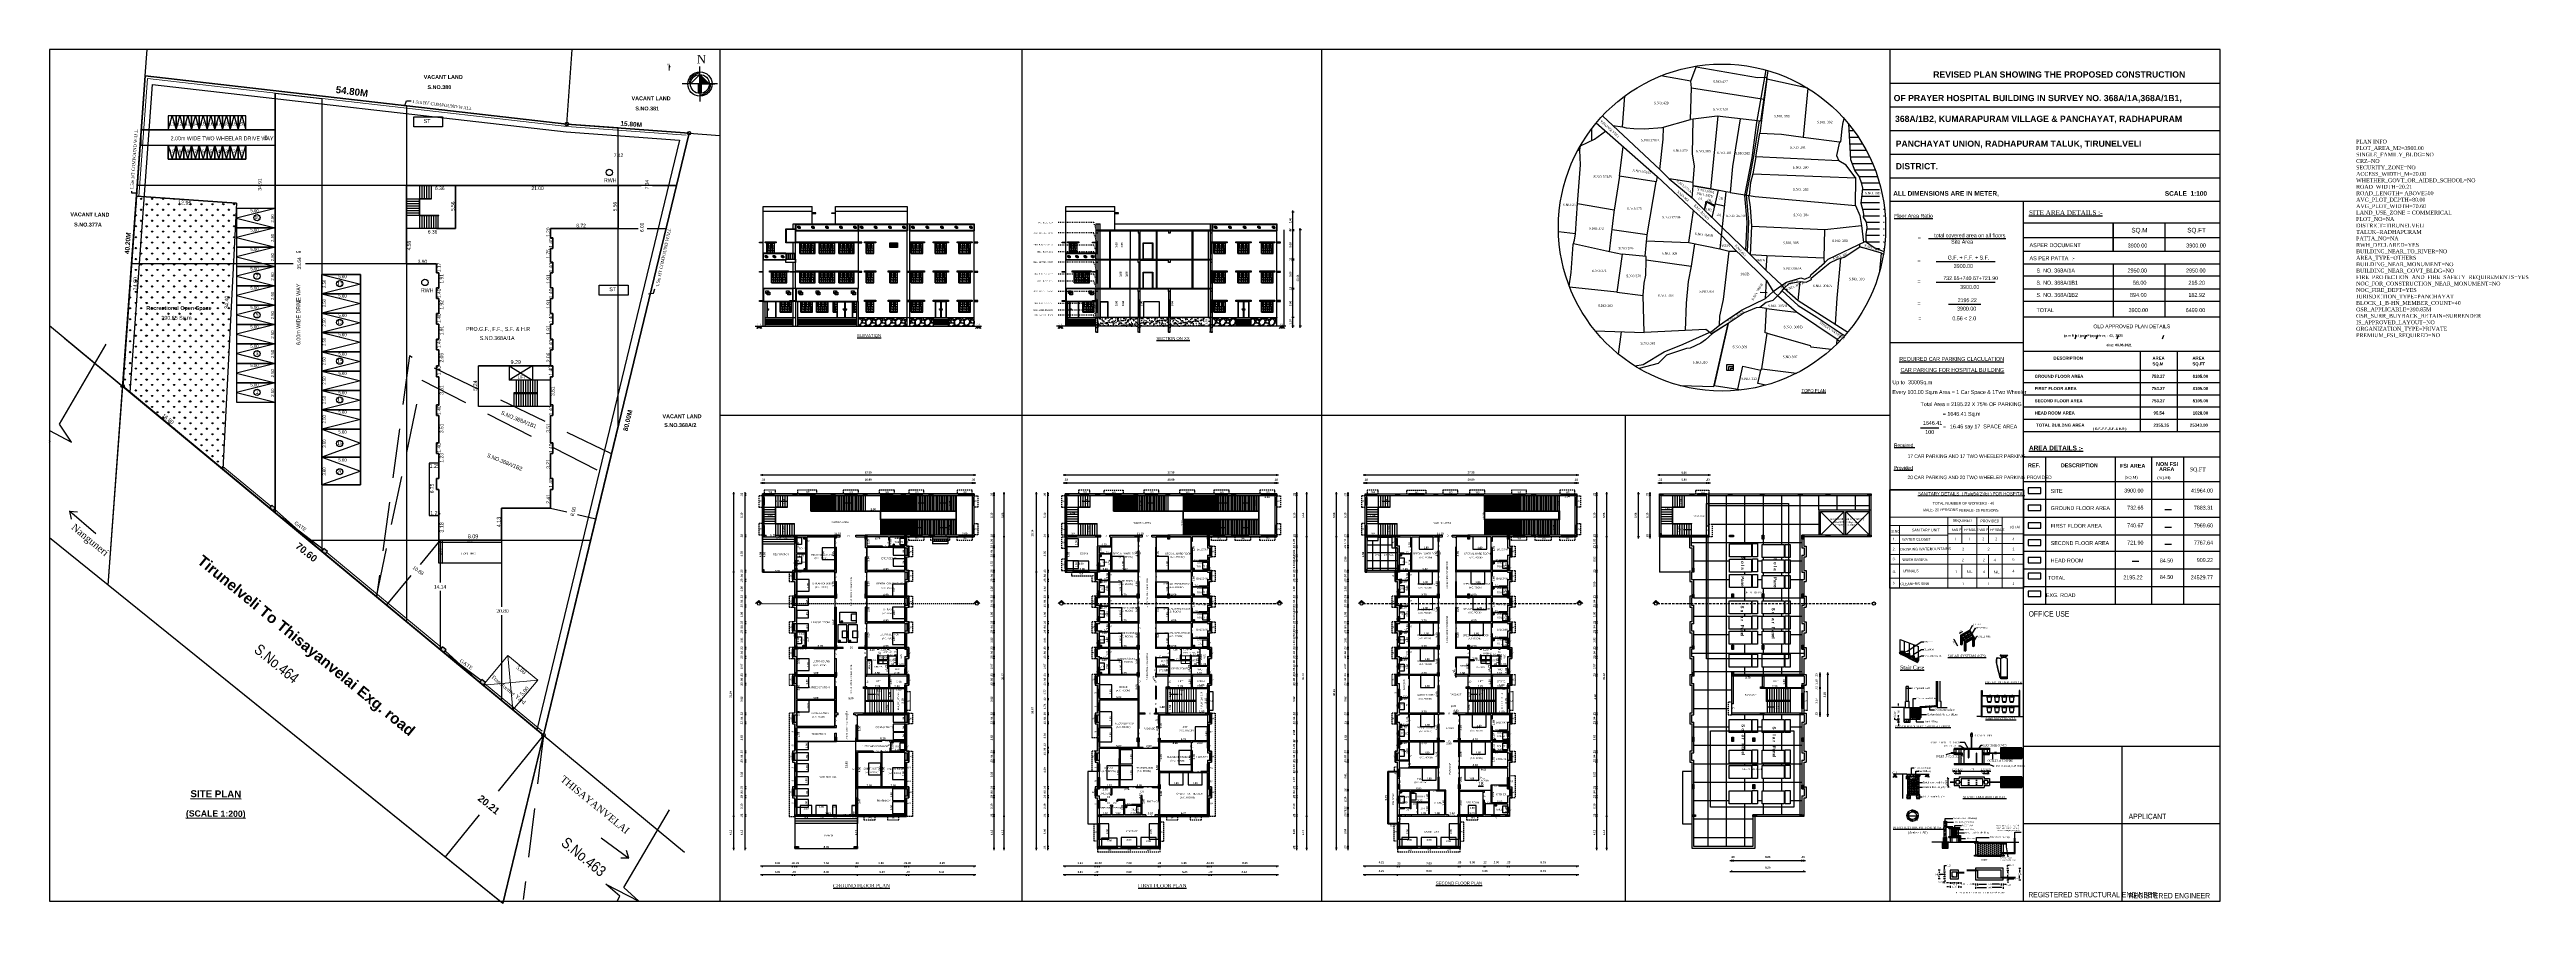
# Model space of a CAD drawing. Header units: metres. Extents: x 1336 to 1656, y -163 to -53.
import ezdxf
from ezdxf.enums import TextEntityAlignment as Align

# ---------------------------------------------------------------- set-up
doc = ezdxf.new("R2010")
doc.units = ezdxf.units.M
doc.header["$PDMODE"] = 3
doc.header["$PDSIZE"] = -15
for name, pattern in [('ACAD_ISO02W100', [15, 12, -3]), ('DOT2', [0.125, 0, -0.125]), ('DOTX2', [0.5, 0, -0.5]), ('HIDDEN', [9.525, 6.35, -3.175])]:
    doc.linetypes.add(name, pattern=pattern)
for name, color, linetype in [('.', 7, 'Continuous'), ('AS_AT_SITE', 7, 'Continuous'), ('BLK_1_DA_RAMP_1', 1, 'Continuous'), ('BLK_1_FLR_0_BATH_HT', 7, 'Continuous'), ('BLK_1_FLR_0_CARPET_AREA', 12, 'Continuous'), ('BLK_1_FLR_0_EXIT_WIDTH_DOOR', 2, 'Continuous'), ('BLK_1_FLR_0_REGULAR_ROOM_1', 2, 'Continuous'), ('BLK_1_FLR_0_REGULAR_ROOM_10', 7, 'Continuous'), ('BLK_1_FLR_0_REGULAR_ROOM_11', 7, 'Continuous'), ('BLK_1_FLR_0_REGULAR_ROOM_12', 7, 'Continuous'), ('BLK_1_FLR_0_REGULAR_ROOM_13', 7, 'Continuous'), ('BLK_1_FLR_0_REGULAR_ROOM_14', 7, 'Continuous'), ('BLK_1_FLR_0_REGULAR_ROOM_15', 7, 'Continuous'), ('BLK_1_FLR_0_REGULAR_ROOM_2', 2, 'Continuous'), ('BLK_1_FLR_0_REGULAR_ROOM_3', 2, 'Continuous'), ('BLK_1_FLR_0_REGULAR_ROOM_4', 2, 'Continuous'), ('BLK_1_FLR_0_REGULAR_ROOM_5', 2, 'Continuous'), ('BLK_1_FLR_0_REGULAR_ROOM_6', 2, 'Continuous'), ('BLK_1_FLR_0_REGULAR_ROOM_7', 7, 'Continuous'), ('BLK_1_FLR_0_REGULAR_ROOM_8', 7, 'Continuous'), ('BLK_1_FLR_0_REGULAR_ROOM_9', 7, 'Continuous'), ('BLK_1_FLR_0_ROOF_AREA', 54, 'Continuous'), ('BLK_1_FLR_0_ROOM_10_LIGHT_VENTILATION_1', 7, 'Continuous'), ('BLK_1_FLR_0_ROOM_11_LIGHT_VENTILATION_1', 7, 'Continuous'), ('BLK_1_FLR_0_ROOM_12_LIGHT_VENTILATION_1', 7, 'Continuous'), ('BLK_1_FLR_0_ROOM_13_LIGHT_VENTILATION_1', 7, 'Continuous'), ('BLK_1_FLR_0_ROOM_14_LIGHT_VENTILATION_1', 7, 'Continuous'), ('BLK_1_FLR_0_ROOM_15_LIGHT_VENTILATION_1', 7, 'Continuous'), ('BLK_1_FLR_0_ROOM_1_LIGHT_VENTILATION_1', 232, 'Continuous'), ('BLK_1_FLR_0_ROOM_1_LIGHT_VENTILATION_10', 7, 'Continuous'), ('BLK_1_FLR_0_ROOM_1_LIGHT_VENTILATION_2', 232, 'Continuous'), ('BLK_1_FLR_0_ROOM_1_LIGHT_VENTILATION_3', 7, 'Continuous'), ('BLK_1_FLR_0_ROOM_1_LIGHT_VENTILATION_4', 7, 'Continuous'), ('BLK_1_FLR_0_ROOM_1_LIGHT_VENTILATION_5', 7, 'Continuous'), ('BLK_1_FLR_0_ROOM_1_LIGHT_VENTILATION_6', 7, 'Continuous'), ('BLK_1_FLR_0_ROOM_1_LIGHT_VENTILATION_7', 7, 'Continuous'), ('BLK_1_FLR_0_ROOM_1_LIGHT_VENTILATION_8', 7, 'Continuous'), ('BLK_1_FLR_0_ROOM_1_LIGHT_VENTILATION_9', 7, 'Continuous'), ('BLK_1_FLR_0_ROOM_2_LIGHT_VENTILATION_1', 232, 'Continuous'), ('BLK_1_FLR_0_ROOM_3_LIGHT_VENTILATION_1', 232, 'Continuous'), ('BLK_1_FLR_0_ROOM_3_LIGHT_VENTILATION_2', 232, 'Continuous'), ('BLK_1_FLR_0_ROOM_3_LIGHT_VENTILATION_3', 7, 'Continuous'), ('BLK_1_FLR_0_ROOM_4_LIGHT_VENTILATION_1', 232, 'Continuous'), ('BLK_1_FLR_0_ROOM_4_LIGHT_VENTILATION_2', 7, 'Continuous'), ('BLK_1_FLR_0_ROOM_5_LIGHT_VENTILATION_1', 232, 'Continuous'), ('BLK_1_FLR_0_ROOM_5_LIGHT_VENTILATION_2', 7, 'Continuous'), ('BLK_1_FLR_0_ROOM_5_LIGHT_VENTILATION_3', 7, 'Continuous'), ('BLK_1_FLR_0_ROOM_6_LIGHT_VENTILATION_1', 232, 'Continuous'), ('BLK_1_FLR_0_ROOM_6_LIGHT_VENTILATION_2', 7, 'Continuous'), ('BLK_1_FLR_0_ROOM_7_LIGHT_VENTILATION_1', 7, 'Continuous'), ('BLK_1_FLR_0_ROOM_8_LIGHT_VENTILATION_1', 7, 'Continuous'), ('BLK_1_FLR_0_ROOM_9_LIGHT_VENTILATION_1', 7, 'Continuous'), ('BLK_1_FLR_0_STAIR_1', 1, 'Continuous'), ('BLK_1_FLR_0_WATER_CLOSET', 7, 'Continuous'), ('BLK_1_FLR_0_WC_BATH', 3, 'Continuous'), ('BLK_1_FLR_1_BATH_HT', 3, 'Continuous'), ('BLK_1_FLR_1_BLT_UP_AREA', 12, 'Continuous'), ('BLK_1_FLR_1_CARPET_AREA', 12, 'Continuous'), ('BLK_1_FLR_1_EXIT_WIDTH_DOOR', 7, 'Continuous'), ('BLK_1_FLR_1_REGULAR_ROOM_1', 2, 'Continuous'), ('BLK_1_FLR_1_REGULAR_ROOM_10', 7, 'Continuous'), ('BLK_1_FLR_1_REGULAR_ROOM_11', 7, 'Continuous'), ('BLK_1_FLR_1_REGULAR_ROOM_12', 7, 'Continuous'), ('BLK_1_FLR_1_REGULAR_ROOM_13', 7, 'Continuous'), ('BLK_1_FLR_1_REGULAR_ROOM_14', 12, 'Continuous'), ('BLK_1_FLR_1_REGULAR_ROOM_15', 7, 'Continuous'), ('BLK_1_FLR_1_REGULAR_ROOM_16', 7, 'Continuous'), ('BLK_1_FLR_1_REGULAR_ROOM_17', 7, 'Continuous'), ('BLK_1_FLR_1_REGULAR_ROOM_18', 7, 'Continuous'), ('BLK_1_FLR_1_REGULAR_ROOM_2', 2, 'Continuous'), ('BLK_1_FLR_1_REGULAR_ROOM_3', 2, 'Continuous'), ('BLK_1_FLR_1_REGULAR_ROOM_4', 2, 'Continuous'), ('BLK_1_FLR_1_REGULAR_ROOM_5', 2, 'Continuous'), ('BLK_1_FLR_1_REGULAR_ROOM_6', 2, 'Continuous'), ('BLK_1_FLR_1_REGULAR_ROOM_7', 2, 'Continuous'), ('BLK_1_FLR_1_REGULAR_ROOM_8', 2, 'Continuous'), ('BLK_1_FLR_1_REGULAR_ROOM_9', 7, 'Continuous'), ('BLK_1_FLR_1_ROOF_AREA', 54, 'Continuous'), ('BLK_1_FLR_1_ROOM_10_LIGHT_VENTILATION_1', 7, 'Continuous'), ('BLK_1_FLR_1_ROOM_11_LIGHT_VENTILATION_1', 7, 'Continuous'), ('BLK_1_FLR_1_ROOM_12_LIGHT_VENTILATION_1', 7, 'Continuous'), ('BLK_1_FLR_1_ROOM_13_LIGHT_VENTILATION_1', 7, 'Continuous'), ('BLK_1_FLR_1_ROOM_14_LIGHT_VENTILATION_1', 7, 'Continuous'), ('BLK_1_FLR_1_ROOM_15_LIGHT_VENTILATION_1', 7, 'Continuous'), ('BLK_1_FLR_1_ROOM_16_LIGHT_VENTILATION_1', 7, 'Continuous'), ('BLK_1_FLR_1_ROOM_17_LIGHT_VENTILATION_1', 7, 'Continuous'), ('BLK_1_FLR_1_ROOM_18_LIGHT_VENTILATION_1', 7, 'Continuous'), ('BLK_1_FLR_1_ROOM_18_LIGHT_VENTILATION_2', 7, 'Continuous'), ('BLK_1_FLR_1_ROOM_1_LIGHT_VENTILATION_1', 232, 'Continuous'), ('BLK_1_FLR_1_ROOM_1_LIGHT_VENTILATION_2', 232, 'Continuous'), ('BLK_1_FLR_1_ROOM_1_LIGHT_VENTILATION_3', 7, 'Continuous'), ('BLK_1_FLR_1_ROOM_1_LIGHT_VENTILATION_4', 7, 'Continuous'), ('BLK_1_FLR_1_ROOM_1_LIGHT_VENTILATION_5', 7, 'Continuous'), ('BLK_1_FLR_1_ROOM_2_LIGHT_VENTILATION_1', 232, 'Continuous'), ('BLK_1_FLR_1_ROOM_2_LIGHT_VENTILATION_2', 232, 'Continuous'), ('BLK_1_FLR_1_ROOM_2_LIGHT_VENTILATION_3', 7, 'Continuous'), ('BLK_1_FLR_1_ROOM_3_LIGHT_VENTILATION_1', 232, 'Continuous'), ('BLK_1_FLR_1_ROOM_3_LIGHT_VENTILATION_2', 232, 'Continuous'), ('BLK_1_FLR_1_ROOM_4_LIGHT_VENTILATION_1', 232, 'Continuous'), ('BLK_1_FLR_1_ROOM_5_LIGHT_VENTILATION_1', 232, 'Continuous'), ('BLK_1_FLR_1_ROOM_5_LIGHT_VENTILATION_2', 232, 'Continuous'), ('BLK_1_FLR_1_ROOM_6_LIGHT_VENTILATION_1', 232, 'Continuous'), ('BLK_1_FLR_1_ROOM_7_LIGHT_VENTILATION_1', 232, 'Continuous'), ('BLK_1_FLR_1_ROOM_8_LIGHT_VENTILATION_1', 232, 'Continuous'), ('BLK_1_FLR_1_ROOM_9_LIGHT_VENTILATION_1', 7, 'Continuous'), ('BLK_1_FLR_1_STAIR_1', 1, 'Continuous'), ('BLK_1_FLR_1_WC_BATH', 3, 'Continuous'), ('BLK_1_FLR_2_BATH_HT', 7, 'Continuous'), ('BLK_1_FLR_2_BLT_UP_AREA', 12, 'Continuous'), ('BLK_1_FLR_2_EXIT_WIDTH_DOOR', 7, 'Continuous'), ('BLK_1_FLR_2_REGULAR_ROOM_1', 7, 'Continuous'), ('BLK_1_FLR_2_REGULAR_ROOM_10', 7, 'Continuous'), ('BLK_1_FLR_2_REGULAR_ROOM_11', 7, 'Continuous'), ('BLK_1_FLR_2_REGULAR_ROOM_12', 7, 'Continuous'), ('BLK_1_FLR_2_REGULAR_ROOM_13', 7, 'Continuous'), ('BLK_1_FLR_2_REGULAR_ROOM_14', 7, 'Continuous'), ('BLK_1_FLR_2_REGULAR_ROOM_15', 7, 'Continuous'), ('BLK_1_FLR_2_REGULAR_ROOM_16', 7, 'Continuous'), ('BLK_1_FLR_2_REGULAR_ROOM_17', 7, 'Continuous'), ('BLK_1_FLR_2_REGULAR_ROOM_18', 7, 'Continuous'), ('BLK_1_FLR_2_REGULAR_ROOM_2', 2, 'Continuous'), ('BLK_1_FLR_2_REGULAR_ROOM_3', 2, 'Continuous'), ('BLK_1_FLR_2_REGULAR_ROOM_4', 2, 'Continuous'), ('BLK_1_FLR_2_REGULAR_ROOM_5', 2, 'Continuous'), ('BLK_1_FLR_2_REGULAR_ROOM_6', 2, 'Continuous'), ('BLK_1_FLR_2_REGULAR_ROOM_7', 7, 'Continuous'), ('BLK_1_FLR_2_REGULAR_ROOM_8', 2, 'Continuous'), ('BLK_1_FLR_2_REGULAR_ROOM_9', 2, 'Continuous'), ('BLK_1_FLR_2_ROOF_AREA', 54, 'Continuous'), ('BLK_1_FLR_2_ROOM_10_LIGHT_VENTILATION_1', 7, 'Continuous'), ('BLK_1_FLR_2_ROOM_11_LIGHT_VENTILATION_1', 7, 'Continuous'), ('BLK_1_FLR_2_ROOM_12_LIGHT_VENTILATION_1', 7, 'Continuous'), ('BLK_1_FLR_2_ROOM_13_LIGHT_VENTILATION_1', 7, 'Continuous'), ('BLK_1_FLR_2_ROOM_14_LIGHT_VENTILATION_1', 7, 'Continuous'), ('BLK_1_FLR_2_ROOM_15_LIGHT_VENTILATION_1', 7, 'Continuous'), ('BLK_1_FLR_2_ROOM_16_LIGHT_VENTILATION_1', 7, 'Continuous'), ('BLK_1_FLR_2_ROOM_17_LIGHT_VENTILATION_1', 7, 'Continuous'), ('BLK_1_FLR_2_ROOM_18_LIGHT_VENTILATION_1', 7, 'Continuous'), ('BLK_1_FLR_2_ROOM_1_LIGHT_VENTILATION_1', 232, 'Continuous'), ('BLK_1_FLR_2_ROOM_1_LIGHT_VENTILATION_2', 232, 'Continuous'), ('BLK_1_FLR_2_ROOM_1_LIGHT_VENTILATION_3', 7, 'Continuous'), ('BLK_1_FLR_2_ROOM_1_LIGHT_VENTILATION_4', 7, 'Continuous'), ('BLK_1_FLR_2_ROOM_1_LIGHT_VENTILATION_5', 7, 'Continuous'), ('BLK_1_FLR_2_ROOM_2_LIGHT_VENTILATION_1', 232, 'Continuous'), ('BLK_1_FLR_2_ROOM_3_LIGHT_VENTILATION_1', 232, 'Continuous'), ('BLK_1_FLR_2_ROOM_4_LIGHT_VENTILATION_1', 232, 'Continuous'), ('BLK_1_FLR_2_ROOM_5_LIGHT_VENTILATION_1', 232, 'Continuous'), ('BLK_1_FLR_2_ROOM_6_LIGHT_VENTILATION_1', 232, 'Continuous'), ('BLK_1_FLR_2_ROOM_7_LIGHT_VENTILATION_1', 7, 'Continuous'), ('BLK_1_FLR_2_ROOM_8_LIGHT_VENTILATION_1', 232, 'Continuous'), ('BLK_1_FLR_2_STAIR_1', 1, 'Continuous'), ('BLK_1_FLR_2_STAIR_1_FLIGHT_1', 7, 'Continuous'), ('BLK_1_FLR_2_STAIR_1_FLIGHT_2', 7, 'Continuous'), ('BLK_1_FLR_2_STAIR_1_LANDING_1', 1, 'Continuous'), ('BLK_1_FLR_2_WASH', 60, 'Continuous'), ('BLK_1_FLR_2_WC_BATH', 3, 'Continuous'), ('BLK_1_HT_OF_BLDG', 5, 'Continuous'), ('BLK_1_LVL_0_FRONT_SETBACK', 2, 'Continuous'), ('BLK_1_LVL_0_REAR_SETBACK', 11, 'Continuous'), ('BLK_1_LVL_0_SIDE_SETBACK1', 171, 'Continuous'), ('BLK_1_LVL_0_SIDE_SETBACK2', 102, 'Continuous'), ('BLK_1_PLINTH_HEIGHT', 7, 'Continuous'), ('BLK_1_PORTICO_1', 7, 'Continuous'), ('BLK_1_PORTICO_2', 7, 'Continuous'), ('DA_PARKING', 7, 'Continuous'), ('DA_TWO_WHEELER_PARKING', 7, 'Continuous'), ('DIST_EXIT', 7, 'Continuous'), ('DRIVE_WAY', 7, 'Continuous'), ('FMB_OR_PLR', 7, 'Continuous'), ('N1', 1, 'Continuous'), ('OSR_PLAN', 7, 'Continuous'), ('PER_AISLE_WIDTH', 7, 'Continuous'), ('PLOT_BOUNDARY', 70, 'Continuous'), ('ROAD_WIDTH', 7, 'Continuous'), ('RWH', 130, 'Continuous'), ('SOLAR_PANEL', 3, 'Continuous'), ('SUPER_IMPOSED', 7, 'Continuous'), ('Text', 6, 'Continuous'), ('TOILET_VENTILATION', 7, 'Continuous'), ('TRANSFORMER_YARD', 7, 'Continuous'), ('TWO_WHEELER_DRIVE_WAY', 7, 'Continuous')]:
    doc.layers.add(name, color=color, linetype=linetype)
for name, color, linetype, plot in [('BLK_1_COVERED_AREA', 140, 'Continuous', False), ('BLK_1_FLR_0_BLT_UP_AREA', 12, 'Continuous', False), ('PARKING_SLOT', 30, 'Continuous', False), ('PLAN_INFO', 1, 'Continuous', False), ('TWO_WHEELER_PARKING', 2, 'Continuous', False)]:
    doc.layers.add(name, color=color, linetype=linetype, plot=plot)
for name, color, linetype, lineweight in [('BLK_1_FLR_0_STAIR_1_FLIGHT_1', 7, 'Continuous', 0), ('BLK_1_FLR_0_STAIR_1_FLIGHT_2', 7, 'Continuous', 0), ('BLK_1_FLR_0_STAIR_1_LANDING_1', 2, 'Continuous', 0), ('BLK_1_FLR_0_WASH', 55, 'Continuous', 0), ('BLK_1_FLR_1_STAIR_1_FLIGHT_1', 7, 'Continuous', 0), ('BLK_1_FLR_1_STAIR_1_FLIGHT_2', 7, 'Continuous', 0), ('BLK_1_FLR_1_STAIR_1_LANDING_1', 2, 'Continuous', 0), ('BLK_1_FLR_1_WASH', 55, 'Continuous', 5), ('BLK_1_FLR_2_ROOM_9_LIGHT_VENTILATION_1', 232, 'Continuous', 0), ('BLK_1_LVL_0_BLDG_FOOT_PRINT', 1, 'Continuous', 5), ('LOCATION_PLAN', 7, 'Continuous', 0), ('NORTH_DIRECTION', 7, 'Continuous', 0)]:
    doc.layers.add(name, color=color, linetype=linetype, lineweight=lineweight)
doc.styles.add('.35', font='GILC____.TTF', dxfattribs={"height": 0.35})
doc.styles.add('Ar Bold', font='arialbd.ttf')
doc.styles.add('SEN', font='arial.ttf', dxfattribs={"height": 0.0005})
doc.styles.get("Standard").update_dxf_attribs({"font": 'times.ttf'})
doc.styles.add('style BOLD', font='arialbd.ttf')
doc.styles.add('style5', font='swissc.ttf')
doc.styles.add('TIMES', font='times.ttf')
doc.dimstyles.new('Copy(5) of Standard', dxfattribs={"dimtxt": 0.23, "dimasz": 0.18, "dimexe": 0.18, "dimexo": 0.0625, "dimgap": 0.09, "dimtad": 0, "dimtih": 1, "dimtoh": 1, "dimzin": 0, "dimdsep": 46, "dimtxsty": 'Standard', "dimcen": 0.09, "dimadec": 0, "dimazin": 0, "dimtfac": 1, "dimtofl": 0, "dimtmove": 0, "dimatfit": 3, "dimfxl": 0, "dimtolj": 1, "dimtzin": 0, "dimarcsym": 0})
doc.dimstyles.new('ISO-25', dxfattribs={"dimscale": 0.001, "dimtxt": 2.5, "dimasz": 2.5, "dimexe": 1.25, "dimexo": 0.625, "dimtad": 1, "dimtxsty": 'Standard', "dimcen": 2.5, "dimadec": 0, "dimazin": 0, "dimtfac": 1, "dimtmove": 0, "dimatfit": 3, "dimfxl": 0, "dimarcsym": 0})
doc.dimstyles.get("Standard").update_dxf_attribs({"dimscale": 0.001, "dimtxt": 0.3, "dimasz": 0.18, "dimexe": 0.18, "dimexo": 0.0625, "dimgap": 0.09, "dimtad": 1, "dimtoh": 1, "dimzin": 0, "dimdsep": 46, "dimtxsty": 'Standard', "dimblk": 'ARCHTICK', "dimcen": 0.09, "dimse1": 1, "dimse2": 1, "dimadec": 0, "dimazin": 0, "dimtfac": 1, "dimtofl": 0, "dimtmove": 0, "dimatfit": 3, "dimfxl": 0, "dimtolj": 1, "dimtzin": 0, "dimarcsym": 0})
doc.dimstyles.new('~dimensions', dxfattribs={"dimtxt": 0.25, "dimasz": 0.17, "dimexe": 0.05, "dimexo": 0.0625, "dimgap": 0.06, "dimtad": 1, "dimzin": 4, "dimdsep": 46, "dimtxsty": 'Ar Bold', "dimcen": 0.09, "dimse1": 1, "dimse2": 1, "dimsd1": 1, "dimsd2": 1, "dimclrt": 71, "dimadec": 0, "dimazin": 0, "dimtfac": 1, "dimtix": 1, "dimtofl": 0, "dimtmove": 2, "dimatfit": 3, "dimfxl": 0, "dimtolj": 1, "dimtzin": 0, "dimarcsym": 0})
pattern_1 = [(50, (-6.08631, -3.43571), (0.143452, -0.0125504), [0.015, -0.165]), (355, (-6.08631, -3.43571), (-0.0277503, 0.1504384), [0.012, -0.132]), (100.4514, (-6.07436, -3.43676), (0.1157019, 0.137888), [0.012748, -0.1402284]), (46.1842, (-6.08631, -3.39571), (0.2134482, -0.0331038), [0.0225, -0.2475]), (96.6356, (-6.06852, -3.39847), (0.1869325, 0.1948236), [0.019122, -0.2103426]), (351.1842, (-6.08631, -3.39571), (0.1869324, 0.1948237), [0.018, -0.198]), (21, (-6.06631, -3.40571), (0.1193814, -0.0805238), [0.015, -0.165]), (326, (-6.06631, -3.40571), (0.048663, 0.14503), [0.012, -0.132]), (71.4514, (-6.05636, -3.41242), (0.1680445, 0.0645061), [0.012748, -0.1402284]), (37.5, (-6.08631, -3.435713), (0.00243197, 0.06657877), [0, -0.1304, 0, -0.134, 0, -0.1325]), (7.5, (-6.08631, -3.43571), (0.0526139, 0.07888234), [0, -0.0764, 0, -0.1274, 0, -0.0505]), (327.5, (-6.13091, -3.435713), (0.1067645, -0.00451097), [0, -0.05, 0, -0.156, 0, -0.207]), (317.5, (-6.15091, -3.43571), (0.1166372, 0.020021), [0, -0.065, 0, -0.1036, 0, -0.147])]
pattern_2 = [(50, (-89.80266, -40.81455), (0.546554, -0.0478173), [0.05715, -0.62865]), (355, (-89.80266, -40.81455), (-0.1057285, 0.57317), [0.04572, -0.50292]), (100.451, (-89.7571, -40.81854), (0.4408275, 0.52535), [0.04857, -0.53427]), (46.1842, (-89.80266, -40.66215), (0.813237, -0.126127), [0.085725, -0.942975]), (96.6356, (-89.7349, -40.6727), (0.712213, 0.7422767), [0.072855, -0.801405]), (351.184, (-89.8027, -40.66215), (0.712214, 0.742275), [0.06858, -0.75438]), (21, (-89.72646, -40.70025), (0.4548446, -0.3067966), [0.05715, -0.62865]), (326, (-89.72646, -40.70025), (0.185406, 0.552564), [0.04572, -0.50292]), (71.4514, (-89.68856, -40.7258), (0.6402495, 0.2457686), [0.04857, -0.53427]), (37.5, (-89.80266, -40.81455), (0.0092658, 0.2536651), [0, -0.496824, 0, -0.51054, 0, -0.504825]), (7.5, (-89.80266, -40.81455), (0.200459, 0.3005417), [0, -0.291084, 0, -0.485394, 0, -0.192405]), (327.5, (-89.97259, -40.81455), (0.4067718, -0.01718623), [0, -0.1905, 0, -0.59436, 0, -0.78867]), (317.5, (-90.0488, -40.81455), (0.4443875, 0.0762795), [0, -0.24765, 0, -0.394716, 0, -0.56007])]
pattern_3 = [(50, (-20.01674, -2.9059), (0.14345204, -0.0125504), [0.015, -0.165]), (355, (-20.01674, -2.9059), (-0.0277503, 0.1504384), [0.012, -0.132]), (100.4514, (-20.00479, -2.90695), (0.1157019, 0.1378879), [0.012748, -0.1402284]), (46.1842, (-20.01674, -2.8659), (0.2134482, -0.0331038), [0.0225, -0.2475]), (96.6356, (-19.99896, -2.86866), (0.1869325, 0.1948236), [0.019122, -0.2103426]), (351.1842, (-20.01674, -2.8659), (0.1869324, 0.1948237), [0.018, -0.198]), (21, (-19.99674, -2.8759), (0.1193814, -0.0805238), [0.015, -0.165]), (326, (-19.99674, -2.8759), (0.0486631, 0.14503), [0.012, -0.132]), (71.4514, (-19.9868, -2.88261), (0.1680445, 0.0645061), [0.012748, -0.1402284]), (37.5, (-20.016744, -2.9059), (0.00243197, 0.06657877), [0, -0.1304, 0, -0.134, 0, -0.1325]), (7.5, (-20.016744, -2.9059), (0.0526139, 0.07888234), [0, -0.0764, 0, -0.1274, 0, -0.0505]), (327.5, (-20.061344, -2.9059), (0.10676449, -0.00451097), [0, -0.05, 0, -0.156, 0, -0.207]), (317.5, (-20.08134, -2.9059), (0.11663723, 0.020021), [0, -0.065, 0, -0.1036, 0, -0.147])]
pattern_4 = [(38.805684, (25.02705, -244.910145), (-0.0198971256, 0.02474200664), []), (128.805684, (25.02705, -244.910145), (-0.02474200664, -0.0198971256), [])]
pattern_5 = [(38.805684, (25.050038, -248.949715), (-0.0198971256, 0.02474200664), []), (128.805684, (25.050038, -248.949715), (-0.02474200664, -0.0198971256), [])]
pattern_6 = [(38.805684, (24.879943, -258.819083), (-0.0198971256, 0.02474200664), []), (128.805684, (24.879943, -258.819083), (-0.02474200664, -0.0198971256), [])]
pattern_7 = [(38.805684, (36.41394, -271.29418), (-0.0198971256, 0.02474200664), []), (128.805684, (36.41394, -271.29418), (-0.02474200664, -0.0198971256), [])]
pattern_8 = [(38.805684, (30.90918, -258.204335), (-0.0198971256, 0.02474200664), []), (128.805684, (30.90918, -258.204335), (-0.02474200664, -0.0198971256), [])]
pattern_9 = [(38.805684, (36.572916, -245.76966), (-0.0198971256, 0.02474200664), []), (128.805684, (36.572916, -245.76966), (-0.02474200664, -0.0198971256), [])]
pattern_10 = [(38.805684, (63.286558, -247.189786), (-0.0198971256, 0.02474200664), []), (128.805684, (63.286558, -247.189786), (-0.02474200664, -0.0198971256), [])]
pattern_11 = [(38.805684, (63.254944, -250.581456), (-0.0198971256, 0.02474200664), []), (128.805684, (63.254944, -250.581456), (-0.02474200664, -0.0198971256), [])]
pattern_12 = [(38.805684, (63.23956, -253.907113), (-0.0198971256, 0.02474200664), []), (128.805684, (63.23956, -253.907113), (-0.02474200664, -0.0198971256), [])]
pattern_13 = [(38.805684, (63.32847, -258.8535), (-0.0198971256, 0.02474200664), []), (128.805684, (63.32847, -258.8535), (-0.02474200664, -0.0198971256), [])]
pattern_14 = [(38.805684, (63.315884, -262.314098), (-0.0198971256, 0.02474200664), []), (128.805684, (63.315884, -262.314098), (-0.02474200664, -0.0198971256), [])]
pattern_15 = [(38.805684, (66.569232, -279.61967), (-0.0198971256, 0.02474200664), []), (128.805684, (66.569232, -279.61967), (-0.02474200664, -0.0198971256), [])]
pattern_16 = [(38.805684, (75.334146, -258.857803), (-0.0198971256, 0.02474200664), []), (128.805684, (75.334146, -258.857803), (-0.02474200664, -0.0198971256), [])]
pattern_17 = [(38.805684, (75.312656, -255.53128), (-0.0198971256, 0.02474200664), []), (128.805684, (75.312656, -255.53128), (-0.02474200664, -0.0198971256), [])]
pattern_18 = [(38.805684, (75.281885, -252.193918), (-0.0198971256, 0.02474200664), []), (128.805684, (75.281885, -252.193918), (-0.02474200664, -0.0198971256), [])]
pattern_19 = [(38.805684, (75.272835, -248.889802), (-0.0198971256, 0.02474200664), []), (128.805684, (75.272835, -248.889802), (-0.02474200664, -0.0198971256), [])]
pattern_20 = [(38.805684, (25.026812, -245.743093), (-0.0198971256, 0.02474200664), []), (128.805684, (25.026812, -245.743093), (-0.02474200664, -0.0198971256), [])]
pattern_21 = [(38.805684, (24.998777, -249.247887), (-0.0198971256, 0.02474200664), []), (128.805684, (24.998777, -249.247887), (-0.02474200664, -0.0198971256), [])]
pattern_22 = [(38.805684, (24.996455, -252.533046), (-0.0198971256, 0.02474200664), []), (128.805684, (24.996455, -252.533046), (-0.02474200664, -0.0198971256), [])]
pattern_23 = [(38.805684, (25.001912, -255.87413), (-0.0198971256, 0.02474200664), []), (128.805684, (25.001912, -255.87413), (-0.02474200664, -0.0198971256), [])]
pattern_24 = [(38.805684, (25.00039, -259.285506), (-0.0198971256, 0.02474200664), []), (128.805684, (25.00039, -259.285506), (-0.02474200664, -0.0198971256), [])]
pattern_25 = [(38.805684, (25.00945, -264.35429), (-0.0198971256, 0.02474200664), []), (128.805684, (25.00945, -264.35429), (-0.02474200664, -0.0198971256), [])]
pattern_26 = [(38.805684, (24.98006, -267.966108), (-0.0198971256, 0.02474200664), []), (128.805684, (24.98006, -267.966108), (-0.02474200664, -0.0198971256), [])]
pattern_27 = [(38.805684, (25.001315, -270.053508), (-0.0198971256, 0.02474200664), []), (128.805684, (25.001315, -270.053508), (-0.02474200664, -0.0198971256), [])]
pattern_28 = [(38.805684, (25.01956, -276.371636), (-0.0198971256, 0.02474200664), []), (128.805684, (25.01956, -276.371636), (-0.02474200664, -0.0198971256), [])]
pattern_29 = [(38.805684, (26.60945, -276.349812), (-0.0198971256, 0.02474200664), []), (128.805684, (26.60945, -276.349812), (-0.02474200664, -0.0198971256), [])]
pattern_30 = [(38.805684, (37.28452, -278.058322), (-0.0198971256, 0.02474200664), []), (128.805684, (37.28452, -278.058322), (-0.02474200664, -0.0198971256), [])]
pattern_31 = [(38.805684, (37.072054, -270.91916), (-0.0198971256, 0.02474200664), []), (128.805684, (37.072054, -270.91916), (-0.02474200664, -0.0198971256), [])]
pattern_32 = [(38.805684, (37.14398, -269.565067), (-0.0198971256, 0.02474200664), []), (128.805684, (37.14398, -269.565067), (-0.02474200664, -0.0198971256), [])]
pattern_33 = [(38.805684, (37.01674, -256.677395), (-0.0198971256, 0.02474200664), []), (128.805684, (37.01674, -256.677395), (-0.02474200664, -0.0198971256), [])]
pattern_34 = [(38.805684, (37.001736, -253.345343), (-0.0198971256, 0.02474200664), []), (128.805684, (37.001736, -253.345343), (-0.02474200664, -0.0198971256), [])]
pattern_35 = [(38.805684, (36.997586, -250.010665), (-0.0198971256, 0.02474200664), []), (128.805684, (36.997586, -250.010665), (-0.02474200664, -0.0198971256), [])]
pattern_36 = [(38.805684, (37.01211, -246.742898), (-0.0198971256, 0.02474200664), []), (128.805684, (37.01211, -246.742898), (-0.02474200664, -0.0198971256), [])]
pattern_37 = [(38.805684, (29.860024, -255.701072), (-0.0198971256, 0.02474200664), []), (128.805684, (29.860024, -255.701072), (-0.02474200664, -0.0198971256), [])]
pattern_38 = [(38.805684, (29.57271, -258.204335), (-0.0198971256, 0.02474200664), []), (128.805684, (29.57271, -258.204335), (-0.02474200664, -0.0198971256), [])]

# ---------------------------------------------------------------- blocks, each defined once
blk = doc.blocks.new('*D875')
at = {"layer": 'Defpoints', "color": 0}
for p in [(1441.59, -120.42), (1441.97, -120.42), (1441.59, -123.62)]:
    blk.add_point(p, dxfattribs=at)
at = {"color": 71, "insert": (1441.79, -122.02), "char_height": 0.23, "attachment_point": 5, "rotation": 90, "style": 'Ar Bold'}
blk.add_mtext('\\A1;3.20', dxfattribs=at)
blk = doc.blocks.new('*D876')
at = {"layer": 'Defpoints', "color": 0}
for p in [(1440.39, -148.37), (1440.81, -148.37), (1440.39, -151.84)]:
    blk.add_point(p, dxfattribs=at)
at = {"color": 71, "insert": (1440.63, -150.11), "char_height": 0.25, "attachment_point": 5, "rotation": 90, "style": 'Ar Bold'}
blk.add_mtext('\\A1;3.47', dxfattribs=at)
blk = doc.blocks.new('*D877')
at = {"layer": 'Defpoints', "color": 0}
for p in [(1440.39, -143.76), (1440.81, -143.76), (1440.39, -148.26)]:
    blk.add_point(p, dxfattribs=at)
at = {"color": 71, "insert": (1440.63, -146.01), "char_height": 0.25, "attachment_point": 5, "rotation": 90, "style": 'Ar Bold'}
blk.add_mtext('\\A1;4.50', dxfattribs=at)
blk = doc.blocks.new('*D878')
at = {"layer": 'Defpoints', "color": 0}
for p in [(1443.5, -143.76), (1443.92, -143.76), (1443.5, -148.26)]:
    blk.add_point(p, dxfattribs=at)
at = {"color": 71, "insert": (1443.74, -146.01), "char_height": 0.25, "attachment_point": 5, "rotation": 90, "style": 'Ar Bold'}
blk.add_mtext('\\A1;4.50', dxfattribs=at)
blk = doc.blocks.new('*D879')
at = {"layer": 'Defpoints', "color": 0}
for p in [(1440.39, -148.26), (1443.38, -148.26), (1443.38, -148.26)]:
    blk.add_point(p, dxfattribs=at)
at = {"color": 71, "insert": (1441.89, -148.07), "char_height": 0.25, "attachment_point": 5, "style": 'Ar Bold'}
blk.add_mtext('\\A1;2.99', dxfattribs=at)
blk = doc.blocks.new('*D880')
at = {"layer": 'Defpoints', "color": 0}
for p in [(1443.5, -148.26), (1446.49, -148.26), (1446.49, -148.26)]:
    blk.add_point(p, dxfattribs=at)
at = {"color": 71, "insert": (1445, -148.07), "char_height": 0.25, "attachment_point": 5, "style": 'Ar Bold'}
blk.add_mtext('\\A1;2.99', dxfattribs=at)
blk = doc.blocks.new('*D881')
at = {"layer": 'Defpoints', "color": 0}
for p in [(1432.75, -151.84), (1440.38, -151.84), (1440.38, -151.84)]:
    blk.add_point(p, dxfattribs=at)
at = {"color": 71, "insert": (1436.57, -151.66), "char_height": 0.25, "attachment_point": 5, "style": 'Ar Bold'}
blk.add_mtext('\\A1;7.63', dxfattribs=at)
blk = doc.blocks.new('*D882')
at = {"layer": 'Defpoints', "color": 0}
for p in [(1432.53, -140.57), (1432.96, -140.57), (1432.53, -142.37)]:
    blk.add_point(p, dxfattribs=at)
at = {"color": 71, "insert": (1432.78, -141.47), "char_height": 0.25, "attachment_point": 5, "rotation": 90, "style": 'Ar Bold'}
blk.add_mtext('\\A1;1.80', dxfattribs=at)
blk = doc.blocks.new('*D883')
at = {"layer": 'Defpoints', "color": 0}
for p in [(1432.53, -137.06), (1432.96, -137.06), (1432.53, -140.46)]:
    blk.add_point(p, dxfattribs=at)
at = {"color": 71, "insert": (1432.78, -138.76), "char_height": 0.25, "attachment_point": 5, "rotation": 90, "style": 'Ar Bold'}
blk.add_mtext('\\A1;3.40', dxfattribs=at)
blk = doc.blocks.new('*D884')
at = {"layer": 'Defpoints', "color": 0}
for p in [(1432.53, -133.94), (1432.96, -133.94), (1432.53, -136.94)]:
    blk.add_point(p, dxfattribs=at)
at = {"color": 71, "insert": (1432.78, -135.44), "char_height": 0.25, "attachment_point": 5, "rotation": 90, "style": 'Ar Bold'}
blk.add_mtext('\\A1;3.00', dxfattribs=at)
blk = doc.blocks.new('*D885')
at = {"layer": 'Defpoints', "color": 0}
for p in [(1432.53, -130.36), (1432.96, -130.36), (1432.53, -133.71)]:
    blk.add_point(p, dxfattribs=at)
at = {"color": 71, "insert": (1432.78, -132.04), "char_height": 0.25, "attachment_point": 5, "rotation": 90, "style": 'Ar Bold'}
blk.add_mtext('\\A1;3.35', dxfattribs=at)
blk = doc.blocks.new('*D886')
at = {"layer": 'Defpoints', "color": 0}
for p in [(1444.67, -143.64), (1446.49, -143.64), (1446.49, -143.64)]:
    blk.add_point(p, dxfattribs=at)
at = {"color": 71, "insert": (1445.58, -143.46), "char_height": 0.25, "attachment_point": 5, "style": 'Ar Bold'}
blk.add_mtext('\\A1;1.82', dxfattribs=at)
blk = doc.blocks.new('*D887')
at = {"layer": 'Defpoints', "color": 0}
for p in [(1440.61, -142.18), (1446.71, -142.18), (1446.71, -142.18)]:
    blk.add_point(p, dxfattribs=at)
at = {"color": 71, "insert": (1443.66, -141.99), "char_height": 0.25, "attachment_point": 5, "style": 'Ar Bold'}
blk.add_mtext('\\A1;6.10', dxfattribs=at)
blk = doc.blocks.new('*D888')
at = {"layer": 'Defpoints', "color": 0}
for p in [(1444.49, -133.94), (1444.86, -133.94), (1444.49, -135.44)]:
    blk.add_point(p, dxfattribs=at)
at = {"color": 71, "insert": (1444.67, -134.69), "char_height": 0.25, "attachment_point": 5, "rotation": 90, "style": 'Ar Bold'}
blk.add_mtext('\\A1;1.50', dxfattribs=at)
blk = doc.blocks.new('*D889')
at = {"layer": 'Defpoints', "color": 0}
for p in [(1444.49, -135.44), (1446.49, -135.44), (1446.49, -135.44)]:
    blk.add_point(p, dxfattribs=at)
at = {"color": 71, "insert": (1445.49, -135.26), "char_height": 0.25, "attachment_point": 5, "style": 'Ar Bold'}
blk.add_mtext('\\A1;2.00', dxfattribs=at)
blk = doc.blocks.new('*D890')
at = {"layer": 'Defpoints', "color": 0}
for p in [(1444.67, -142.37), (1444.67, -143.64), (1445.05, -142.37)]:
    blk.add_point(p, dxfattribs=at)
at = {"color": 71, "insert": (1444.86, -143.01), "char_height": 0.25, "attachment_point": 5, "rotation": 90, "style": 'Ar Bold'}
blk.add_mtext('\\A1;1.27', dxfattribs=at)
blk = doc.blocks.new('*D891')
at = {"layer": 'Defpoints', "color": 0}
for p in [(1440.39, -139.07), (1440.82, -139.07), (1440.39, -142.37)]:
    blk.add_point(p, dxfattribs=at)
at = {"color": 71, "insert": (1440.63, -140.72), "char_height": 0.25, "attachment_point": 5, "rotation": 90, "style": 'Ar Bold'}
blk.add_mtext('\\A1;3.30', dxfattribs=at)
blk = doc.blocks.new('*D892')
at = {"layer": 'Defpoints', "color": 0}
for p in [(1441.59, -135.44), (1444.37, -135.44), (1444.37, -135.44)]:
    blk.add_point(p, dxfattribs=at)
at = {"color": 71, "insert": (1442.98, -135.26), "char_height": 0.25, "attachment_point": 5, "style": 'Ar Bold'}
blk.add_mtext('\\A1;2.78', dxfattribs=at)
blk = doc.blocks.new('*D893')
at = {"layer": 'Defpoints', "color": 0}
for p in [(1441.59, -133.71), (1444.27, -133.71), (1444.27, -133.71)]:
    blk.add_point(p, dxfattribs=at)
at = {"color": 71, "insert": (1442.93, -133.53), "char_height": 0.25, "attachment_point": 5, "style": 'Ar Bold'}
blk.add_mtext('\\A1;2.68', dxfattribs=at)
blk = doc.blocks.new('*D894')
at = {"layer": 'Defpoints', "color": 0}
for p in [(1443.9, -131.95), (1443.9, -133.71), (1444.27, -131.95)]:
    blk.add_point(p, dxfattribs=at)
at = {"color": 71, "insert": (1444.09, -132.83), "char_height": 0.25, "attachment_point": 5, "rotation": 90, "style": 'Ar Bold'}
blk.add_mtext('\\A1;1.77', dxfattribs=at)
blk = doc.blocks.new('*D895')
at = {"layer": 'Defpoints', "color": 0}
for p in [(1444.39, -133.71), (1446.49, -133.71), (1446.49, -133.71)]:
    blk.add_point(p, dxfattribs=at)
at = {"color": 71, "insert": (1445.44, -133.53), "char_height": 0.25, "attachment_point": 5, "style": 'Ar Bold'}
blk.add_mtext('\\A1;2.10', dxfattribs=at)
blk = doc.blocks.new('*D896')
at = {"layer": 'Defpoints', "color": 0}
for p in [(1445.49, -132.6), (1446.49, -132.6), (1446.49, -132.6)]:
    blk.add_point(p, dxfattribs=at)
at = {"color": 71, "insert": (1445.99, -132.41), "char_height": 0.25, "attachment_point": 5, "style": 'Ar Bold'}
blk.add_mtext('\\A1;1.00', dxfattribs=at)
blk = doc.blocks.new('*D897')
at = {"layer": 'Defpoints', "color": 0}
for p in [(1445.37, -131.35), (1445.37, -131.35), (1445.37, -132.6)]:
    blk.add_point(p, dxfattribs=at)
at = {"color": 71, "insert": (1445.18, -131.97), "char_height": 0.25, "attachment_point": 5, "rotation": 90, "style": 'Ar Bold'}
blk.add_mtext('\\A1;1.25', dxfattribs=at)
blk = doc.blocks.new('*D898')
at = {"layer": 'Defpoints', "color": 0}
for p in [(1443.07, -130.68), (1444.27, -130.68), (1444.27, -130.68)]:
    blk.add_point(p, dxfattribs=at)
at = {"color": 71, "insert": (1443.67, -130.5), "char_height": 0.25, "attachment_point": 5, "style": 'Ar Bold'}
blk.add_mtext('\\A1;1.20', dxfattribs=at)
blk = doc.blocks.new('*D899')
at = {"layer": 'Defpoints', "color": 0}
for p in [(1441.59, -130.36), (1442.95, -130.36), (1442.95, -130.71)]:
    blk.add_point(p, dxfattribs=at)
at = {"color": 71, "insert": (1442.27, -130.52), "char_height": 0.25, "attachment_point": 5, "style": 'Ar Bold'}
blk.add_mtext('\\A1;1.36', dxfattribs=at)
blk = doc.blocks.new('*D900')
at = {"layer": 'Defpoints', "color": 0}
for p in [(1443.07, -130.36), (1443.42, -130.36), (1443.07, -131.83)]:
    blk.add_point(p, dxfattribs=at)
at = {"color": 71, "insert": (1443.24, -131.1), "char_height": 0.25, "attachment_point": 5, "rotation": 90, "style": 'Ar Bold'}
blk.add_mtext('\\A1;1.47', dxfattribs=at)
blk = doc.blocks.new('*D901')
at = {"layer": 'Defpoints', "color": 0}
for p in [(1441.59, -130.25), (1446.49, -130.25), (1446.49, -130.25)]:
    blk.add_point(p, dxfattribs=at)
at = {"color": 71, "insert": (1444.04, -130.06), "char_height": 0.25, "attachment_point": 5, "style": 'Ar Bold'}
blk.add_mtext('\\A1;4.90', dxfattribs=at)
blk = doc.blocks.new('*D902')
at = {"layer": 'Defpoints', "color": 0}
for p in [(1441.59, -127.05), (1441.96, -127.05), (1441.59, -130.25)]:
    blk.add_point(p, dxfattribs=at)
at = {"color": 71, "insert": (1441.77, -128.65), "char_height": 0.25, "attachment_point": 5, "rotation": 90, "style": 'Ar Bold'}
blk.add_mtext('\\A1;3.20', dxfattribs=at)
blk = doc.blocks.new('*D903')
at = {"layer": 'Defpoints', "color": 0}
for p in [(1441.59, -123.73), (1441.97, -123.73), (1441.59, -126.93)]:
    blk.add_point(p, dxfattribs=at)
at = {"color": 71, "insert": (1441.79, -125.33), "char_height": 0.25, "attachment_point": 5, "rotation": 90, "style": 'Ar Bold'}
blk.add_mtext('\\A1;3.20', dxfattribs=at)
blk = doc.blocks.new('*D904')
at = {"layer": 'Defpoints', "color": 0}
for p in [(1441.59, -126.93), (1446.49, -126.93), (1446.49, -126.93)]:
    blk.add_point(p, dxfattribs=at)
at = {"color": 71, "insert": (1444.04, -126.75), "char_height": 0.25, "attachment_point": 5, "style": 'Ar Bold'}
blk.add_mtext('\\A1;4.90', dxfattribs=at)
blk = doc.blocks.new('*D905')
at = {"layer": 'Defpoints', "color": 0}
for p in [(1441.59, -123.62), (1446.49, -123.62), (1446.49, -123.62)]:
    blk.add_point(p, dxfattribs=at)
at = {"color": 71, "insert": (1444.04, -123.43), "char_height": 0.25, "attachment_point": 5, "style": 'Ar Bold'}
blk.add_mtext('\\A1;4.90', dxfattribs=at)
blk = doc.blocks.new('*D906')
at = {"layer": 'Defpoints', "color": 0}
for p in [(1441.59, -120.3), (1446.49, -120.3), (1446.49, -120.3)]:
    blk.add_point(p, dxfattribs=at)
at = {"color": 71, "insert": (1444.04, -120.12), "char_height": 0.25, "attachment_point": 5, "style": 'Ar Bold'}
blk.add_mtext('\\A1;4.90', dxfattribs=at)
blk = doc.blocks.new('*D907')
at = {"layer": 'Defpoints', "color": 0}
for p in [(1441.59, -117.27), (1441.97, -117.27), (1441.59, -120.3)]:
    blk.add_point(p, dxfattribs=at)
at = {"color": 71, "insert": (1441.78, -118.79), "char_height": 0.25, "attachment_point": 5, "rotation": 90, "style": 'Ar Bold'}
blk.add_mtext('\\A1;3.04', dxfattribs=at)
blk = doc.blocks.new('*D908')
at = {"layer": 'Defpoints', "color": 0}
for p in [(1441.59, -115.95), (1441.59, -117.15), (1441.96, -117.15)]:
    blk.add_point(p, dxfattribs=at)
at = {"color": 71, "insert": (1441.77, -116.55), "char_height": 0.25, "attachment_point": 5, "rotation": 90, "style": 'Ar Bold'}
blk.add_mtext('\\A1;1.20', dxfattribs=at)
blk = doc.blocks.new('*D909')
at = {"layer": 'Defpoints', "color": 0}
for p in [(1441.59, -115.95), (1444.37, -115.95), (1444.37, -116.32)]:
    blk.add_point(p, dxfattribs=at)
at = {"color": 71, "insert": (1442.98, -116.13), "char_height": 0.25, "attachment_point": 5, "style": 'Ar Bold'}
blk.add_mtext('\\A1;2.78', dxfattribs=at)
blk = doc.blocks.new('*D910')
at = {"layer": 'Defpoints', "color": 0}
for p in [(1444.49, -115.95), (1444.49, -117.15), (1444.83, -115.95)]:
    blk.add_point(p, dxfattribs=at)
at = {"color": 71, "insert": (1444.64, -116.55), "char_height": 0.25, "attachment_point": 5, "rotation": 90, "style": 'Ar Bold'}
blk.add_mtext('\\A1;1.20', dxfattribs=at)
blk = doc.blocks.new('*D911')
at = {"layer": 'Defpoints', "color": 0}
for p in [(1444.49, -115.95), (1446.49, -115.95), (1446.49, -116.31)]:
    blk.add_point(p, dxfattribs=at)
at = {"color": 71, "insert": (1445.49, -116.12), "char_height": 0.25, "attachment_point": 5, "style": 'Ar Bold'}
blk.add_mtext('\\A1;2.00', dxfattribs=at)
blk = doc.blocks.new('*D912')
at = {"layer": 'Defpoints', "color": 0}
for p in [(1432.53, -136.94), (1437.43, -136.94), (1437.43, -136.94)]:
    blk.add_point(p, dxfattribs=at)
at = {"color": 71, "insert": (1434.98, -136.76), "char_height": 0.25, "attachment_point": 5, "style": 'Ar Bold'}
blk.add_mtext('\\A1;4.90', dxfattribs=at)
blk = doc.blocks.new('*D913')
at = {"layer": 'Defpoints', "color": 0}
for p in [(1432.53, -133.71), (1437.43, -133.71), (1437.43, -133.71)]:
    blk.add_point(p, dxfattribs=at)
at = {"color": 71, "insert": (1434.98, -133.53), "char_height": 0.25, "attachment_point": 5, "style": 'Ar Bold'}
blk.add_mtext('\\A1;4.90', dxfattribs=at)
blk = doc.blocks.new('*D914')
at = {"layer": 'Defpoints', "color": 0}
for p in [(1432.53, -128.22), (1432.53, -130.25), (1432.89, -128.22)]:
    blk.add_point(p, dxfattribs=at)
at = {"color": 71, "insert": (1432.7, -129.24), "char_height": 0.25, "attachment_point": 5, "rotation": 90, "style": 'Ar Bold'}
blk.add_mtext('\\A1;2.03', dxfattribs=at)
blk = doc.blocks.new('*D915')
at = {"layer": 'Defpoints', "color": 0}
for p in [(1432.53, -128.22), (1432.53, -128.58), (1433.74, -128.22)]:
    blk.add_point(p, dxfattribs=at)
at = {"color": 71, "insert": (1433.13, -128.4), "char_height": 0.25, "attachment_point": 5, "style": 'Ar Bold'}
blk.add_mtext('\\A1;1.21', dxfattribs=at)
blk = doc.blocks.new('*D916')
at = {"layer": 'Defpoints', "color": 0}
for p in [(1434.35, -110.62), (1434.71, -110.62), (1434.35, -112.62)]:
    blk.add_point(p, dxfattribs=at)
at = {"color": 71, "insert": (1434.52, -111.62), "char_height": 0.25, "attachment_point": 5, "rotation": 90, "style": 'Ar Bold'}
blk.add_mtext('\\A1;2.00', dxfattribs=at)
blk = doc.blocks.new('*D917')
at = {"layer": 'Defpoints', "color": 0}
for p in [(1430.73, -110.62), (1430.73, -112.12), (1431.03, -112.12)]:
    blk.add_point(p, dxfattribs=at)
at = {"color": 71, "insert": (1430.85, -111.37), "char_height": 0.25, "attachment_point": 5, "rotation": 90, "style": 'Ar Bold'}
blk.add_mtext('\\A1;1.50', dxfattribs=at)
blk = doc.blocks.new('*D918')
at = {"layer": 'Defpoints', "color": 0}
for p in [(1428.33, -113.32), (1429.83, -113.32), (1429.83, -113.32)]:
    blk.add_point(p, dxfattribs=at)
at = {"color": 71, "insert": (1429.08, -113.14), "char_height": 0.25, "attachment_point": 5, "style": 'Ar Bold'}
blk.add_mtext('\\A1;1.50', dxfattribs=at)
blk = doc.blocks.new('*D919')
at = {"layer": 'Defpoints', "color": 0}
for p in [(1431.04, -114.22), (1431.04, -114.22), (1431.04, -115.72)]:
    blk.add_point(p, dxfattribs=at)
at = {"color": 71, "insert": (1430.85, -114.97), "char_height": 0.25, "attachment_point": 5, "rotation": 90, "style": 'Ar Bold'}
blk.add_mtext('\\A1;1.50', dxfattribs=at)
blk = doc.blocks.new('*D920')
at = {"layer": 'Defpoints', "color": 0}
for p in [(1441.41, -112.57), (1443.41, -112.57), (1443.41, -112.57)]:
    blk.add_point(p, dxfattribs=at)
at = {"color": 71, "insert": (1442.41, -112.39), "char_height": 0.25, "attachment_point": 5, "style": 'Ar Bold'}
blk.add_mtext('\\A1;2.00', dxfattribs=at)
blk = doc.blocks.new('*D921')
at = {"layer": 'Defpoints', "color": 0}
for p in [(1453.22, -115.72), (1455.22, -115.72), (1455.22, -115.72)]:
    blk.add_point(p, dxfattribs=at)
at = {"color": 71, "insert": (1454.22, -115.54), "char_height": 0.25, "attachment_point": 5, "style": 'Ar Bold'}
blk.add_mtext('\\A1;2.00', dxfattribs=at)
blk = doc.blocks.new('*D922')
at = {"layer": 'Defpoints', "color": 0}
for p in [(1432.23, -115.72), (1443.41, -115.72), (1443.41, -115.72)]:
    blk.add_point(p, dxfattribs=at)
at = {"color": 71, "insert": (1437.82, -115.54), "char_height": 0.25, "attachment_point": 5, "style": 'Ar Bold'}
blk.add_mtext('\\A1;11.19', dxfattribs=at)
blk = doc.blocks.new('*D923')
at = {"layer": 'Defpoints', "color": 0}
for p in [(1452.58, -113.72), (1452.58, -113.72), (1452.58, -115.72)]:
    blk.add_point(p, dxfattribs=at)
at = {"color": 71, "insert": (1452.39, -114.72), "char_height": 0.25, "attachment_point": 5, "rotation": 90, "style": 'Ar Bold'}
blk.add_mtext('\\A1;2.00', dxfattribs=at)
blk = doc.blocks.new('*D924')
at = {"layer": 'Defpoints', "color": 0}
for p in [(1452.58, -110.62), (1452.58, -110.62), (1452.58, -112.62)]:
    blk.add_point(p, dxfattribs=at)
at = {"color": 71, "insert": (1452.39, -111.62), "char_height": 0.25, "attachment_point": 5, "rotation": 90, "style": 'Ar Bold'}
blk.add_mtext('\\A1;2.00', dxfattribs=at)
blk = doc.blocks.new('*D925')
at = {"layer": 'Defpoints', "color": 0}
for p in [(1433.74, -128.11), (1433.74, -130.25), (1434.11, -128.11)]:
    blk.add_point(p, dxfattribs=at)
at = {"color": 71, "insert": (1433.93, -129.18), "char_height": 0.25, "attachment_point": 5, "rotation": 90, "style": 'Ar Bold'}
blk.add_mtext('\\A1;2.14', dxfattribs=at)
blk = doc.blocks.new('*D926')
at = {"layer": 'Defpoints', "color": 0}
for p in [(1433.74, -130.25), (1433.74, -130.25), (1437.43, -130.25)]:
    blk.add_point(p, dxfattribs=at)
at = {"color": 71, "insert": (1435.58, -130.06), "char_height": 0.25, "attachment_point": 5, "style": 'Ar Bold'}
blk.add_mtext('\\A1;3.70', dxfattribs=at)
blk = doc.blocks.new('*D927')
at = {"layer": 'Defpoints', "color": 0}
for p in [(1437.43, -123.73), (1437.43, -123.73), (1437.43, -130.25)]:
    blk.add_point(p, dxfattribs=at)
at = {"color": 71, "insert": (1437.24, -126.99), "char_height": 0.25, "attachment_point": 5, "rotation": 90, "style": 'Ar Bold'}
blk.add_mtext('\\A1;6.52', dxfattribs=at)
blk = doc.blocks.new('*D928')
at = {"layer": 'Defpoints', "color": 0}
for p in [(1437.43, -115.95), (1437.43, -115.95), (1437.43, -120.3)]:
    blk.add_point(p, dxfattribs=at)
at = {"color": 71, "insert": (1437.24, -118.13), "char_height": 0.25, "attachment_point": 5, "rotation": 90, "style": 'Ar Bold'}
blk.add_mtext('\\A1;4.35', dxfattribs=at)
blk = doc.blocks.new('*D929')
at = {"layer": 'Defpoints', "color": 0}
for p in [(1432.53, -118.17), (1433.73, -118.17), (1432.53, -118.52)]:
    blk.add_point(p, dxfattribs=at)
at = {"color": 71, "insert": (1433.13, -118.34), "char_height": 0.25, "attachment_point": 5, "style": 'Ar Bold'}
blk.add_mtext('\\A1;1.20', dxfattribs=at)
blk = doc.blocks.new('*D930')
at = {"layer": 'Defpoints', "color": 0}
for p in [(1432.53, -118.17), (1432.9, -118.17), (1432.53, -120.3)]:
    blk.add_point(p, dxfattribs=at)
at = {"color": 71, "insert": (1432.71, -119.24), "char_height": 0.25, "attachment_point": 5, "rotation": 90, "style": 'Ar Bold'}
blk.add_mtext('\\A1;2.14', dxfattribs=at)
blk = doc.blocks.new('*D931')
at = {"layer": 'Defpoints', "color": 0}
for p in [(1432.53, -115.95), (1432.53, -118.05), (1432.89, -115.95)]:
    blk.add_point(p, dxfattribs=at)
at = {"color": 71, "insert": (1432.7, -117), "char_height": 0.25, "attachment_point": 5, "rotation": 90, "style": 'Ar Bold'}
blk.add_mtext('\\A1;2.10', dxfattribs=at)
blk = doc.blocks.new('*D932')
at = {"layer": 'Defpoints', "color": 0}
for p in [(1428.1, -115.95), (1428.03, -120.53), (1428.1, -120.53)]:
    blk.add_point(p, dxfattribs=at)
at = {"color": 71, "insert": (1427.84, -118.24), "char_height": 0.25, "attachment_point": 5, "rotation": 90, "style": 'Ar Bold'}
blk.add_mtext('\\A1;4.58', dxfattribs=at)
blk = doc.blocks.new('*D933')
at = {"layer": 'Defpoints', "color": 0}
for p in [(1428.1, -120.53), (1432, -120.53), (1432, -120.53)]:
    blk.add_point(p, dxfattribs=at)
at = {"color": 71, "insert": (1430.05, -120.35), "char_height": 0.25, "attachment_point": 5, "style": 'Ar Bold'}
blk.add_mtext('\\A1;3.91', dxfattribs=at)
blk = doc.blocks.new('*D934')
at = {"layer": 'Defpoints', "color": 0}
for p in [(1428.1, -108.87), (1428.33, -108.76), (1428.33, -108.87)]:
    blk.add_point(p, dxfattribs=at)
at = {"color": 71, "insert": (1428.21, -108.57), "char_height": 0.25, "attachment_point": 5, "style": 'Ar Bold'}
blk.add_mtext('\\A1;.23', dxfattribs=at)
blk = doc.blocks.new('*D935')
at = {"layer": 'Defpoints', "color": 0}
for p in [(1428.33, -108.87), (1455.22, -108.76), (1455.22, -108.87)]:
    blk.add_point(p, dxfattribs=at)
at = {"color": 71, "insert": (1441.77, -108.57), "char_height": 0.25, "attachment_point": 5, "style": 'Ar Bold'}
blk.add_mtext('\\A1;26.89', dxfattribs=at)
blk = doc.blocks.new('*D936')
at = {"layer": 'Defpoints', "color": 0}
for p in [(1455.22, -108.87), (1455.45, -108.76), (1455.45, -108.87)]:
    blk.add_point(p, dxfattribs=at)
at = {"color": 71, "insert": (1455.33, -108.57), "char_height": 0.25, "attachment_point": 5, "style": 'Ar Bold'}
blk.add_mtext('\\A1;.23', dxfattribs=at)
blk = doc.blocks.new('*D937')
at = {"layer": 'Defpoints', "color": 0}
for p in [(1428.1, -107.7), (1455.45, -107.7), (1455.45, -107.81)]:
    blk.add_point(p, dxfattribs=at)
at = {"color": 71, "insert": (1441.77, -107.63), "char_height": 0.25, "attachment_point": 5, "style": 'Ar Bold'}
blk.add_mtext('\\A1;27.35', dxfattribs=at)
blk = doc.blocks.new('*D938')
at = {"layer": 'Defpoints', "color": 0}
for p in [(1425.61, -152.07), (1425.78, -152.07), (1425.78, -156.2)]:
    blk.add_point(p, dxfattribs=at)
at = {"color": 71, "insert": (1425.42, -154.14), "char_height": 0.25, "attachment_point": 5, "rotation": 90, "style": 'Ar Bold'}
blk.add_mtext('\\A1;4.13', dxfattribs=at)
blk = doc.blocks.new('*D939')
at = {"layer": 'Defpoints', "color": 0}
for p in [(1425.61, -151.84), (1425.78, -151.84), (1425.78, -152.07)]:
    blk.add_point(p, dxfattribs=at)
at = {"color": 71, "insert": (1425.42, -151.96), "char_height": 0.25, "attachment_point": 5, "rotation": 90, "style": 'Ar Bold'}
blk.add_mtext('\\A1;.23', dxfattribs=at)
blk = doc.blocks.new('*D940')
at = {"layer": 'Defpoints', "color": 0}
for p in [(1425.61, -149.66), (1425.78, -149.66), (1425.78, -151.84)]:
    blk.add_point(p, dxfattribs=at)
at = {"color": 71, "insert": (1425.42, -150.75), "char_height": 0.25, "attachment_point": 5, "rotation": 90, "style": 'Ar Bold'}
blk.add_mtext('\\A1;2.19', dxfattribs=at)
blk = doc.blocks.new('*D941')
at = {"layer": 'Defpoints', "color": 0}
for p in [(1425.61, -149.43), (1425.78, -149.43), (1425.78, -149.66)]:
    blk.add_point(p, dxfattribs=at)
at = {"color": 71, "insert": (1425.42, -149.54), "char_height": 0.25, "attachment_point": 5, "rotation": 90, "style": 'Ar Bold'}
blk.add_mtext('\\A1;.23', dxfattribs=at)
blk = doc.blocks.new('*D942')
at = {"layer": 'Defpoints', "color": 0}
for p in [(1425.61, -148.49), (1425.78, -148.49), (1425.78, -149.43)]:
    blk.add_point(p, dxfattribs=at)
at = {"color": 71, "insert": (1425.42, -148.96), "char_height": 0.25, "attachment_point": 5, "rotation": 90, "style": 'Ar Bold'}
blk.add_mtext('\\A1;.94', dxfattribs=at)
blk = doc.blocks.new('*D943')
at = {"layer": 'Defpoints', "color": 0}
for p in [(1425.61, -148.26), (1425.78, -148.26), (1425.78, -148.49)]:
    blk.add_point(p, dxfattribs=at)
at = {"color": 71, "insert": (1425.42, -148.37), "char_height": 0.25, "attachment_point": 5, "rotation": 90, "style": 'Ar Bold'}
blk.add_mtext('\\A1;.23', dxfattribs=at)
blk = doc.blocks.new('*D944')
at = {"layer": 'Defpoints', "color": 0}
for p in [(1425.61, -145.04), (1425.78, -145.04), (1425.78, -148.26)]:
    blk.add_point(p, dxfattribs=at)
at = {"color": 71, "insert": (1425.42, -146.65), "char_height": 0.25, "attachment_point": 5, "rotation": 90, "style": 'Ar Bold'}
blk.add_mtext('\\A1;3.22', dxfattribs=at)
blk = doc.blocks.new('*D945')
at = {"layer": 'Defpoints', "color": 0}
for p in [(1425.61, -144.81), (1425.78, -144.81), (1425.78, -145.04)]:
    blk.add_point(p, dxfattribs=at)
at = {"color": 71, "insert": (1425.42, -144.93), "char_height": 0.25, "attachment_point": 5, "rotation": 90, "style": 'Ar Bold'}
blk.add_mtext('\\A1;.23', dxfattribs=at)
blk = doc.blocks.new('*D946')
at = {"layer": 'Defpoints', "color": 0}
for p in [(1425.61, -143.87), (1425.78, -143.87), (1425.78, -144.81)]:
    blk.add_point(p, dxfattribs=at)
at = {"color": 71, "insert": (1425.42, -144.34), "char_height": 0.25, "attachment_point": 5, "rotation": 90, "style": 'Ar Bold'}
blk.add_mtext('\\A1;.94', dxfattribs=at)
blk = doc.blocks.new('*D947')
at = {"layer": 'Defpoints', "color": 0}
for p in [(1425.61, -143.64), (1425.78, -143.64), (1425.78, -143.87)]:
    blk.add_point(p, dxfattribs=at)
at = {"color": 71, "insert": (1425.42, -143.76), "char_height": 0.25, "attachment_point": 5, "rotation": 90, "style": 'Ar Bold'}
blk.add_mtext('\\A1;.23', dxfattribs=at)
blk = doc.blocks.new('*D948')
at = {"layer": 'Defpoints', "color": 0}
for p in [(1425.61, -140.13), (1425.78, -140.13), (1425.78, -143.64)]:
    blk.add_point(p, dxfattribs=at)
at = {"color": 71, "insert": (1425.42, -141.89), "char_height": 0.25, "attachment_point": 5, "rotation": 90, "style": 'Ar Bold'}
blk.add_mtext('\\A1;3.52', dxfattribs=at)
blk = doc.blocks.new('*D949')
at = {"layer": 'Defpoints', "color": 0}
for p in [(1425.61, -139.9), (1425.78, -139.9), (1425.78, -140.13)]:
    blk.add_point(p, dxfattribs=at)
at = {"color": 71, "insert": (1425.42, -140.01), "char_height": 0.25, "attachment_point": 5, "rotation": 90, "style": 'Ar Bold'}
blk.add_mtext('\\A1;.23', dxfattribs=at)
blk = doc.blocks.new('*D950')
at = {"layer": 'Defpoints', "color": 0}
for p in [(1425.61, -138.96), (1425.78, -138.96), (1425.78, -139.9)]:
    blk.add_point(p, dxfattribs=at)
at = {"color": 71, "insert": (1425.42, -139.43), "char_height": 0.25, "attachment_point": 5, "rotation": 90, "style": 'Ar Bold'}
blk.add_mtext('\\A1;.94', dxfattribs=at)
blk = doc.blocks.new('*D951')
at = {"layer": 'Defpoints', "color": 0}
for p in [(1425.61, -138.73), (1425.78, -138.73), (1425.78, -138.96)]:
    blk.add_point(p, dxfattribs=at)
at = {"color": 71, "insert": (1425.42, -138.84), "char_height": 0.25, "attachment_point": 5, "rotation": 90, "style": 'Ar Bold'}
blk.add_mtext('\\A1;.23', dxfattribs=at)
blk = doc.blocks.new('*D952')
at = {"layer": 'Defpoints', "color": 0}
for p in [(1425.61, -135.11), (1425.78, -135.11), (1425.78, -138.73)]:
    blk.add_point(p, dxfattribs=at)
at = {"color": 71, "insert": (1425.42, -136.92), "char_height": 0.25, "attachment_point": 5, "rotation": 90, "style": 'Ar Bold'}
blk.add_mtext('\\A1;3.62', dxfattribs=at)
blk = doc.blocks.new('*D953')
at = {"layer": 'Defpoints', "color": 0}
for p in [(1425.61, -134.88), (1425.78, -134.88), (1425.78, -135.11)]:
    blk.add_point(p, dxfattribs=at)
at = {"color": 71, "insert": (1425.42, -135), "char_height": 0.25, "attachment_point": 5, "rotation": 90, "style": 'Ar Bold'}
blk.add_mtext('\\A1;.23', dxfattribs=at)
blk = doc.blocks.new('*D954')
at = {"layer": 'Defpoints', "color": 0}
for p in [(1425.61, -133.94), (1425.78, -133.94), (1425.78, -134.88)]:
    blk.add_point(p, dxfattribs=at)
at = {"color": 71, "insert": (1425.42, -134.41), "char_height": 0.25, "attachment_point": 5, "rotation": 90, "style": 'Ar Bold'}
blk.add_mtext('\\A1;.94', dxfattribs=at)
blk = doc.blocks.new('*D955')
at = {"layer": 'Defpoints', "color": 0}
for p in [(1425.61, -133.71), (1425.78, -133.71), (1425.78, -133.94)]:
    blk.add_point(p, dxfattribs=at)
at = {"color": 71, "insert": (1425.42, -133.83), "char_height": 0.25, "attachment_point": 5, "rotation": 90, "style": 'Ar Bold'}
blk.add_mtext('\\A1;.23', dxfattribs=at)
blk = doc.blocks.new('*D956')
at = {"layer": 'Defpoints', "color": 0}
for p in [(1425.61, -131.65), (1425.78, -131.65), (1425.78, -133.71)]:
    blk.add_point(p, dxfattribs=at)
at = {"color": 71, "insert": (1425.42, -132.68), "char_height": 0.25, "attachment_point": 5, "rotation": 90, "style": 'Ar Bold'}
blk.add_mtext('\\A1;2.07', dxfattribs=at)
blk = doc.blocks.new('*D957')
at = {"layer": 'Defpoints', "color": 0}
for p in [(1425.61, -131.42), (1425.78, -131.42), (1425.78, -131.65)]:
    blk.add_point(p, dxfattribs=at)
at = {"color": 71, "insert": (1425.42, -131.53), "char_height": 0.25, "attachment_point": 5, "rotation": 90, "style": 'Ar Bold'}
blk.add_mtext('\\A1;.23', dxfattribs=at)
blk = doc.blocks.new('*D958')
at = {"layer": 'Defpoints', "color": 0}
for p in [(1425.61, -130.48), (1425.78, -130.48), (1425.78, -131.42)]:
    blk.add_point(p, dxfattribs=at)
at = {"color": 71, "insert": (1425.42, -130.95), "char_height": 0.25, "attachment_point": 5, "rotation": 90, "style": 'Ar Bold'}
blk.add_mtext('\\A1;.94', dxfattribs=at)
blk = doc.blocks.new('*D959')
at = {"layer": 'Defpoints', "color": 0}
for p in [(1425.61, -130.25), (1425.78, -130.25), (1425.78, -130.48)]:
    blk.add_point(p, dxfattribs=at)
at = {"color": 71, "insert": (1425.42, -130.36), "char_height": 0.25, "attachment_point": 5, "rotation": 90, "style": 'Ar Bold'}
blk.add_mtext('\\A1;.23', dxfattribs=at)
blk = doc.blocks.new('*D960')
at = {"layer": 'Defpoints', "color": 0}
for p in [(1425.61, -128.34), (1425.78, -128.34), (1425.78, -130.25)]:
    blk.add_point(p, dxfattribs=at)
at = {"color": 71, "insert": (1425.42, -129.29), "char_height": 0.25, "attachment_point": 5, "rotation": 90, "style": 'Ar Bold'}
blk.add_mtext('\\A1;1.91', dxfattribs=at)
blk = doc.blocks.new('*D961')
at = {"layer": 'Defpoints', "color": 0}
for p in [(1425.61, -128.11), (1425.78, -128.11), (1425.78, -128.34)]:
    blk.add_point(p, dxfattribs=at)
at = {"color": 71, "insert": (1425.42, -128.22), "char_height": 0.25, "attachment_point": 5, "rotation": 90, "style": 'Ar Bold'}
blk.add_mtext('\\A1;.23', dxfattribs=at)
blk = doc.blocks.new('*D962')
at = {"layer": 'Defpoints', "color": 0}
for p in [(1425.61, -127.17), (1425.78, -127.17), (1425.78, -128.11)]:
    blk.add_point(p, dxfattribs=at)
at = {"color": 71, "insert": (1425.42, -127.64), "char_height": 0.25, "attachment_point": 5, "rotation": 90, "style": 'Ar Bold'}
blk.add_mtext('\\A1;.94', dxfattribs=at)
blk = doc.blocks.new('*D963')
at = {"layer": 'Defpoints', "color": 0}
for p in [(1425.61, -126.94), (1425.78, -126.94), (1425.78, -127.17)]:
    blk.add_point(p, dxfattribs=at)
at = {"color": 71, "insert": (1425.42, -127.05), "char_height": 0.25, "attachment_point": 5, "rotation": 90, "style": 'Ar Bold'}
blk.add_mtext('\\A1;.23', dxfattribs=at)
blk = doc.blocks.new('*D964')
at = {"layer": 'Defpoints', "color": 0}
for p in [(1425.61, -125.02), (1425.78, -125.02), (1425.78, -126.94)]:
    blk.add_point(p, dxfattribs=at)
at = {"color": 71, "insert": (1425.42, -125.98), "char_height": 0.25, "attachment_point": 5, "rotation": 90, "style": 'Ar Bold'}
blk.add_mtext('\\A1;1.92', dxfattribs=at)
blk = doc.blocks.new('*D965')
at = {"layer": 'Defpoints', "color": 0}
for p in [(1425.61, -124.79), (1425.78, -124.79), (1425.78, -125.02)]:
    blk.add_point(p, dxfattribs=at)
at = {"color": 71, "insert": (1425.42, -124.9), "char_height": 0.25, "attachment_point": 5, "rotation": 90, "style": 'Ar Bold'}
blk.add_mtext('\\A1;.23', dxfattribs=at)
blk = doc.blocks.new('*D966')
at = {"layer": 'Defpoints', "color": 0}
for p in [(1425.61, -123.85), (1425.78, -123.85), (1425.78, -124.79)]:
    blk.add_point(p, dxfattribs=at)
at = {"color": 71, "insert": (1425.42, -124.32), "char_height": 0.25, "attachment_point": 5, "rotation": 90, "style": 'Ar Bold'}
blk.add_mtext('\\A1;.94', dxfattribs=at)
blk = doc.blocks.new('*D967')
at = {"layer": 'Defpoints', "color": 0}
for p in [(1425.61, -123.62), (1425.78, -123.62), (1425.78, -123.85)]:
    blk.add_point(p, dxfattribs=at)
at = {"color": 71, "insert": (1425.42, -123.73), "char_height": 0.25, "attachment_point": 5, "rotation": 90, "style": 'Ar Bold'}
blk.add_mtext('\\A1;.23', dxfattribs=at)
blk = doc.blocks.new('*D968')
at = {"layer": 'Defpoints', "color": 0}
for p in [(1425.61, -121.7), (1425.78, -121.7), (1425.78, -123.62)]:
    blk.add_point(p, dxfattribs=at)
at = {"color": 71, "insert": (1425.42, -122.66), "char_height": 0.25, "attachment_point": 5, "rotation": 90, "style": 'Ar Bold'}
blk.add_mtext('\\A1;1.92', dxfattribs=at)
blk = doc.blocks.new('*D969')
at = {"layer": 'Defpoints', "color": 0}
for p in [(1425.61, -121.47), (1425.78, -121.47), (1425.78, -121.7)]:
    blk.add_point(p, dxfattribs=at)
at = {"color": 71, "insert": (1425.42, -121.59), "char_height": 0.25, "attachment_point": 5, "rotation": 90, "style": 'Ar Bold'}
blk.add_mtext('\\A1;.23', dxfattribs=at)
blk = doc.blocks.new('*D970')
at = {"layer": 'Defpoints', "color": 0}
for p in [(1425.61, -120.53), (1425.78, -120.53), (1425.78, -121.47)]:
    blk.add_point(p, dxfattribs=at)
at = {"color": 71, "insert": (1425.42, -121), "char_height": 0.25, "attachment_point": 5, "rotation": 90, "style": 'Ar Bold'}
blk.add_mtext('\\A1;.94', dxfattribs=at)
blk = doc.blocks.new('*D971')
at = {"layer": 'Defpoints', "color": 0}
for p in [(1425.61, -120.3), (1425.78, -120.3), (1425.78, -120.53)]:
    blk.add_point(p, dxfattribs=at)
at = {"color": 71, "insert": (1425.42, -120.42), "char_height": 0.25, "attachment_point": 5, "rotation": 90, "style": 'Ar Bold'}
blk.add_mtext('\\A1;.23', dxfattribs=at)
blk = doc.blocks.new('*D972')
at = {"layer": 'Defpoints', "color": 0}
for p in [(1425.61, -115.95), (1425.78, -115.95), (1425.78, -120.3)]:
    blk.add_point(p, dxfattribs=at)
at = {"color": 71, "insert": (1425.42, -118.13), "char_height": 0.25, "attachment_point": 5, "rotation": 90, "style": 'Ar Bold'}
blk.add_mtext('\\A1;4.35', dxfattribs=at)
blk = doc.blocks.new('*D973')
at = {"layer": 'Defpoints', "color": 0}
for p in [(1425.61, -115.72), (1425.78, -115.72), (1425.78, -115.95)]:
    blk.add_point(p, dxfattribs=at)
at = {"color": 71, "insert": (1425.42, -115.84), "char_height": 0.25, "attachment_point": 5, "rotation": 90, "style": 'Ar Bold'}
blk.add_mtext('\\A1;.23', dxfattribs=at)
blk = doc.blocks.new('*D974')
at = {"layer": 'Defpoints', "color": 0}
for p in [(1425.61, -110.62), (1425.78, -110.62), (1425.78, -115.72)]:
    blk.add_point(p, dxfattribs=at)
at = {"color": 71, "insert": (1425.42, -113.17), "char_height": 0.25, "attachment_point": 5, "rotation": 90, "style": 'Ar Bold'}
blk.add_mtext('\\A1;5.10', dxfattribs=at)
blk = doc.blocks.new('*D975')
at = {"layer": 'Defpoints', "color": 0}
for p in [(1425.61, -110.39), (1425.78, -110.39), (1425.78, -110.62)]:
    blk.add_point(p, dxfattribs=at)
at = {"color": 71, "insert": (1425.42, -110.51), "char_height": 0.25, "attachment_point": 5, "rotation": 90, "style": 'Ar Bold'}
blk.add_mtext('\\A1;.23', dxfattribs=at)
blk = doc.blocks.new('*D976')
at = {"layer": 'Defpoints', "color": 0}
for p in [(1424.17, -152.07), (1424.28, -152.07), (1424.28, -156.2)]:
    blk.add_point(p, dxfattribs=at)
at = {"color": 71, "insert": (1423.99, -154.14), "char_height": 0.25, "attachment_point": 5, "rotation": 90, "style": 'Ar Bold'}
blk.add_mtext('\\A1;4.13', dxfattribs=at)
blk = doc.blocks.new('*D977')
at = {"layer": 'Defpoints', "color": 0}
for p in [(1424.17, -120.53), (1424.28, -120.53), (1424.28, -152.07)]:
    blk.add_point(p, dxfattribs=at)
at = {"color": 71, "insert": (1423.99, -136.3), "char_height": 0.25, "attachment_point": 5, "rotation": 90, "style": 'Ar Bold'}
blk.add_mtext('\\A1;31.54', dxfattribs=at)
blk = doc.blocks.new('*D978')
at = {"layer": 'Defpoints', "color": 0}
for p in [(1432.47, -158.39), (1432.7, -158.28), (1432.7, -158.39)]:
    blk.add_point(p, dxfattribs=at)
at = {"color": 71, "insert": (1432.58, -158.09), "char_height": 0.25, "attachment_point": 5, "style": 'Ar Bold'}
blk.add_mtext('\\A1;.23', dxfattribs=at)
blk = doc.blocks.new('*D979')
at = {"layer": 'Defpoints', "color": 0}
for p in [(1432.53, -158.39), (1440.16, -158.28), (1440.16, -158.39)]:
    blk.add_point(p, dxfattribs=at)
at = {"color": 71, "insert": (1436.35, -158.09), "char_height": 0.25, "attachment_point": 5, "style": 'Ar Bold'}
blk.add_mtext('\\A1;7.63', dxfattribs=at)
blk = doc.blocks.new('*D980')
at = {"layer": 'Defpoints', "color": 0}
for p in [(1440.16, -158.39), (1440.39, -158.28), (1440.39, -158.39)]:
    blk.add_point(p, dxfattribs=at)
at = {"color": 71, "insert": (1440.28, -158.09), "char_height": 0.25, "attachment_point": 5, "style": 'Ar Bold'}
blk.add_mtext('\\A1;.23', dxfattribs=at)
blk = doc.blocks.new('*D981')
at = {"layer": 'Defpoints', "color": 0}
for p in [(1440.39, -158.39), (1446.49, -158.28), (1446.49, -158.39)]:
    blk.add_point(p, dxfattribs=at)
at = {"color": 71, "insert": (1443.44, -158.09), "char_height": 0.25, "attachment_point": 5, "style": 'Ar Bold'}
blk.add_mtext('\\A1;6.10', dxfattribs=at)
blk = doc.blocks.new('*D982')
at = {"layer": 'Defpoints', "color": 0}
for p in [(1446.42, -158.39), (1446.65, -158.28), (1446.65, -158.39)]:
    blk.add_point(p, dxfattribs=at)
at = {"color": 71, "insert": (1446.54, -158.09), "char_height": 0.25, "attachment_point": 5, "style": 'Ar Bold'}
blk.add_mtext('\\A1;.23', dxfattribs=at)
blk = doc.blocks.new('*D983')
at = {"layer": 'Defpoints', "color": 0}
for p in [(1457.89, -152.07), (1457.89, -152.07), (1457.89, -156.2)]:
    blk.add_point(p, dxfattribs=at)
at = {"color": 71, "insert": (1457.7, -154.14), "char_height": 0.25, "attachment_point": 5, "rotation": 90, "style": 'Ar Bold'}
blk.add_mtext('\\A1;4.13', dxfattribs=at)
blk = doc.blocks.new('*D984')
at = {"layer": 'Defpoints', "color": 0}
for p in [(1457.89, -151.84), (1457.89, -151.84), (1457.89, -152.07)]:
    blk.add_point(p, dxfattribs=at)
at = {"color": 71, "insert": (1457.7, -151.96), "char_height": 0.25, "attachment_point": 5, "rotation": 90, "style": 'Ar Bold'}
blk.add_mtext('\\A1;.23', dxfattribs=at)
blk = doc.blocks.new('*D985')
at = {"layer": 'Defpoints', "color": 0}
for p in [(1457.89, -149.66), (1457.89, -149.66), (1457.89, -151.84)]:
    blk.add_point(p, dxfattribs=at)
at = {"color": 71, "insert": (1457.7, -150.75), "char_height": 0.25, "attachment_point": 5, "rotation": 90, "style": 'Ar Bold'}
blk.add_mtext('\\A1;2.19', dxfattribs=at)
blk = doc.blocks.new('*D986')
at = {"layer": 'Defpoints', "color": 0}
for p in [(1457.89, -149.43), (1457.89, -149.43), (1457.89, -149.66)]:
    blk.add_point(p, dxfattribs=at)
at = {"color": 71, "insert": (1457.7, -149.54), "char_height": 0.25, "attachment_point": 5, "rotation": 90, "style": 'Ar Bold'}
blk.add_mtext('\\A1;.23', dxfattribs=at)
blk = doc.blocks.new('*D987')
at = {"layer": 'Defpoints', "color": 0}
for p in [(1457.89, -148.49), (1457.89, -148.49), (1457.89, -149.43)]:
    blk.add_point(p, dxfattribs=at)
at = {"color": 71, "insert": (1457.7, -148.96), "char_height": 0.25, "attachment_point": 5, "rotation": 90, "style": 'Ar Bold'}
blk.add_mtext('\\A1;.94', dxfattribs=at)
blk = doc.blocks.new('*D988')
at = {"layer": 'Defpoints', "color": 0}
for p in [(1457.89, -148.26), (1457.89, -148.26), (1457.89, -148.49)]:
    blk.add_point(p, dxfattribs=at)
at = {"color": 71, "insert": (1457.7, -148.37), "char_height": 0.25, "attachment_point": 5, "rotation": 90, "style": 'Ar Bold'}
blk.add_mtext('\\A1;.23', dxfattribs=at)
blk = doc.blocks.new('*D989')
at = {"layer": 'Defpoints', "color": 0}
for p in [(1457.89, -145.04), (1457.89, -145.04), (1457.89, -148.26)]:
    blk.add_point(p, dxfattribs=at)
at = {"color": 71, "insert": (1457.7, -146.65), "char_height": 0.25, "attachment_point": 5, "rotation": 90, "style": 'Ar Bold'}
blk.add_mtext('\\A1;3.22', dxfattribs=at)
blk = doc.blocks.new('*D990')
at = {"layer": 'Defpoints', "color": 0}
for p in [(1457.89, -144.81), (1457.89, -144.81), (1457.89, -145.04)]:
    blk.add_point(p, dxfattribs=at)
at = {"color": 71, "insert": (1457.7, -144.93), "char_height": 0.25, "attachment_point": 5, "rotation": 90, "style": 'Ar Bold'}
blk.add_mtext('\\A1;.23', dxfattribs=at)
blk = doc.blocks.new('*D991')
at = {"layer": 'Defpoints', "color": 0}
for p in [(1457.89, -143.87), (1457.89, -143.87), (1457.89, -144.81)]:
    blk.add_point(p, dxfattribs=at)
at = {"color": 71, "insert": (1457.7, -144.34), "char_height": 0.25, "attachment_point": 5, "rotation": 90, "style": 'Ar Bold'}
blk.add_mtext('\\A1;.94', dxfattribs=at)
blk = doc.blocks.new('*D992')
at = {"layer": 'Defpoints', "color": 0}
for p in [(1457.89, -143.64), (1457.89, -143.64), (1457.89, -143.87)]:
    blk.add_point(p, dxfattribs=at)
at = {"color": 71, "insert": (1457.7, -143.76), "char_height": 0.25, "attachment_point": 5, "rotation": 90, "style": 'Ar Bold'}
blk.add_mtext('\\A1;.23', dxfattribs=at)
blk = doc.blocks.new('*D993')
at = {"layer": 'Defpoints', "color": 0}
for p in [(1457.89, -140.13), (1457.89, -140.13), (1457.89, -143.64)]:
    blk.add_point(p, dxfattribs=at)
at = {"color": 71, "insert": (1457.7, -141.89), "char_height": 0.25, "attachment_point": 5, "rotation": 90, "style": 'Ar Bold'}
blk.add_mtext('\\A1;3.52', dxfattribs=at)
blk = doc.blocks.new('*D994')
at = {"layer": 'Defpoints', "color": 0}
for p in [(1457.89, -139.9), (1457.89, -139.9), (1457.89, -140.13)]:
    blk.add_point(p, dxfattribs=at)
at = {"color": 71, "insert": (1457.7, -140.01), "char_height": 0.25, "attachment_point": 5, "rotation": 90, "style": 'Ar Bold'}
blk.add_mtext('\\A1;.23', dxfattribs=at)
blk = doc.blocks.new('*D995')
at = {"layer": 'Defpoints', "color": 0}
for p in [(1457.89, -138.96), (1457.89, -138.96), (1457.89, -139.9)]:
    blk.add_point(p, dxfattribs=at)
at = {"color": 71, "insert": (1457.7, -139.43), "char_height": 0.25, "attachment_point": 5, "rotation": 90, "style": 'Ar Bold'}
blk.add_mtext('\\A1;.94', dxfattribs=at)
blk = doc.blocks.new('*D996')
at = {"layer": 'Defpoints', "color": 0}
for p in [(1457.89, -138.73), (1457.89, -138.73), (1457.89, -138.96)]:
    blk.add_point(p, dxfattribs=at)
at = {"color": 71, "insert": (1457.7, -138.84), "char_height": 0.25, "attachment_point": 5, "rotation": 90, "style": 'Ar Bold'}
blk.add_mtext('\\A1;.23', dxfattribs=at)
blk = doc.blocks.new('*D997')
at = {"layer": 'Defpoints', "color": 0}
for p in [(1457.89, -135.11), (1457.89, -135.11), (1457.89, -138.73)]:
    blk.add_point(p, dxfattribs=at)
at = {"color": 71, "insert": (1457.7, -136.92), "char_height": 0.25, "attachment_point": 5, "rotation": 90, "style": 'Ar Bold'}
blk.add_mtext('\\A1;3.62', dxfattribs=at)
blk = doc.blocks.new('*D998')
at = {"layer": 'Defpoints', "color": 0}
for p in [(1457.89, -134.88), (1457.89, -134.88), (1457.89, -135.11)]:
    blk.add_point(p, dxfattribs=at)
at = {"color": 71, "insert": (1457.7, -135), "char_height": 0.25, "attachment_point": 5, "rotation": 90, "style": 'Ar Bold'}
blk.add_mtext('\\A1;.23', dxfattribs=at)
blk = doc.blocks.new('*D999')
at = {"layer": 'Defpoints', "color": 0}
for p in [(1457.89, -133.94), (1457.89, -133.94), (1457.89, -134.88)]:
    blk.add_point(p, dxfattribs=at)
at = {"color": 71, "insert": (1457.7, -134.41), "char_height": 0.25, "attachment_point": 5, "rotation": 90, "style": 'Ar Bold'}
blk.add_mtext('\\A1;.94', dxfattribs=at)
blk = doc.blocks.new('*D1000')
at = {"layer": 'Defpoints', "color": 0}
for p in [(1457.89, -133.71), (1457.89, -133.71), (1457.89, -133.94)]:
    blk.add_point(p, dxfattribs=at)
at = {"color": 71, "insert": (1457.7, -133.83), "char_height": 0.25, "attachment_point": 5, "rotation": 90, "style": 'Ar Bold'}
blk.add_mtext('\\A1;.23', dxfattribs=at)
blk = doc.blocks.new('*D1001')
at = {"layer": 'Defpoints', "color": 0}
for p in [(1457.89, -131.65), (1457.89, -131.65), (1457.89, -133.71)]:
    blk.add_point(p, dxfattribs=at)
at = {"color": 71, "insert": (1457.7, -132.68), "char_height": 0.25, "attachment_point": 5, "rotation": 90, "style": 'Ar Bold'}
blk.add_mtext('\\A1;2.07', dxfattribs=at)
blk = doc.blocks.new('*D1002')
at = {"layer": 'Defpoints', "color": 0}
for p in [(1457.89, -131.42), (1457.89, -131.42), (1457.89, -131.65)]:
    blk.add_point(p, dxfattribs=at)
at = {"color": 71, "insert": (1457.7, -131.53), "char_height": 0.25, "attachment_point": 5, "rotation": 90, "style": 'Ar Bold'}
blk.add_mtext('\\A1;.23', dxfattribs=at)
blk = doc.blocks.new('*D1003')
at = {"layer": 'Defpoints', "color": 0}
for p in [(1457.89, -130.48), (1457.89, -130.48), (1457.89, -131.42)]:
    blk.add_point(p, dxfattribs=at)
at = {"color": 71, "insert": (1457.7, -130.95), "char_height": 0.25, "attachment_point": 5, "rotation": 90, "style": 'Ar Bold'}
blk.add_mtext('\\A1;.94', dxfattribs=at)
blk = doc.blocks.new('*D1004')
at = {"layer": 'Defpoints', "color": 0}
for p in [(1457.89, -130.25), (1457.89, -130.25), (1457.89, -130.48)]:
    blk.add_point(p, dxfattribs=at)
at = {"color": 71, "insert": (1457.7, -130.36), "char_height": 0.25, "attachment_point": 5, "rotation": 90, "style": 'Ar Bold'}
blk.add_mtext('\\A1;.23', dxfattribs=at)
blk = doc.blocks.new('*D1005')
at = {"layer": 'Defpoints', "color": 0}
for p in [(1457.89, -128.33), (1457.89, -128.33), (1457.89, -130.25)]:
    blk.add_point(p, dxfattribs=at)
at = {"color": 71, "insert": (1457.7, -129.29), "char_height": 0.25, "attachment_point": 5, "rotation": 90, "style": 'Ar Bold'}
blk.add_mtext('\\A1;1.92', dxfattribs=at)
blk = doc.blocks.new('*D1006')
at = {"layer": 'Defpoints', "color": 0}
for p in [(1457.89, -128.1), (1457.89, -128.1), (1457.89, -128.33)]:
    blk.add_point(p, dxfattribs=at)
at = {"color": 71, "insert": (1457.7, -128.22), "char_height": 0.25, "attachment_point": 5, "rotation": 90, "style": 'Ar Bold'}
blk.add_mtext('\\A1;.23', dxfattribs=at)
blk = doc.blocks.new('*D1007')
at = {"layer": 'Defpoints', "color": 0}
for p in [(1457.89, -127.16), (1457.89, -127.16), (1457.89, -128.1)]:
    blk.add_point(p, dxfattribs=at)
at = {"color": 71, "insert": (1457.7, -127.63), "char_height": 0.25, "attachment_point": 5, "rotation": 90, "style": 'Ar Bold'}
blk.add_mtext('\\A1;.94', dxfattribs=at)
blk = doc.blocks.new('*D1008')
at = {"layer": 'Defpoints', "color": 0}
for p in [(1457.89, -126.93), (1457.89, -126.93), (1457.89, -127.16)]:
    blk.add_point(p, dxfattribs=at)
at = {"color": 71, "insert": (1457.7, -127.05), "char_height": 0.25, "attachment_point": 5, "rotation": 90, "style": 'Ar Bold'}
blk.add_mtext('\\A1;.23', dxfattribs=at)
blk = doc.blocks.new('*D1009')
at = {"layer": 'Defpoints', "color": 0}
for p in [(1457.89, -125.02), (1457.89, -125.02), (1457.89, -126.93)]:
    blk.add_point(p, dxfattribs=at)
at = {"color": 71, "insert": (1457.7, -125.98), "char_height": 0.25, "attachment_point": 5, "rotation": 90, "style": 'Ar Bold'}
blk.add_mtext('\\A1;1.92', dxfattribs=at)
blk = doc.blocks.new('*D1010')
at = {"layer": 'Defpoints', "color": 0}
for p in [(1457.89, -124.79), (1457.89, -124.79), (1457.89, -125.02)]:
    blk.add_point(p, dxfattribs=at)
at = {"color": 71, "insert": (1457.7, -124.9), "char_height": 0.25, "attachment_point": 5, "rotation": 90, "style": 'Ar Bold'}
blk.add_mtext('\\A1;.23', dxfattribs=at)
blk = doc.blocks.new('*D1011')
at = {"layer": 'Defpoints', "color": 0}
for p in [(1457.89, -123.85), (1457.89, -123.85), (1457.89, -124.79)]:
    blk.add_point(p, dxfattribs=at)
at = {"color": 71, "insert": (1457.7, -124.32), "char_height": 0.25, "attachment_point": 5, "rotation": 90, "style": 'Ar Bold'}
blk.add_mtext('\\A1;.94', dxfattribs=at)
blk = doc.blocks.new('*D1012')
at = {"layer": 'Defpoints', "color": 0}
for p in [(1457.89, -123.62), (1457.89, -123.62), (1457.89, -123.85)]:
    blk.add_point(p, dxfattribs=at)
at = {"color": 71, "insert": (1457.7, -123.73), "char_height": 0.25, "attachment_point": 5, "rotation": 90, "style": 'Ar Bold'}
blk.add_mtext('\\A1;.23', dxfattribs=at)
blk = doc.blocks.new('*D1013')
at = {"layer": 'Defpoints', "color": 0}
for p in [(1457.89, -121.7), (1457.89, -121.7), (1457.89, -123.62)]:
    blk.add_point(p, dxfattribs=at)
at = {"color": 71, "insert": (1457.7, -122.66), "char_height": 0.25, "attachment_point": 5, "rotation": 90, "style": 'Ar Bold'}
blk.add_mtext('\\A1;1.92', dxfattribs=at)
blk = doc.blocks.new('*D1014')
at = {"layer": 'Defpoints', "color": 0}
for p in [(1457.89, -121.47), (1457.89, -121.47), (1457.89, -121.7)]:
    blk.add_point(p, dxfattribs=at)
at = {"color": 71, "insert": (1457.7, -121.59), "char_height": 0.25, "attachment_point": 5, "rotation": 90, "style": 'Ar Bold'}
blk.add_mtext('\\A1;.23', dxfattribs=at)
blk = doc.blocks.new('*D1015')
at = {"layer": 'Defpoints', "color": 0}
for p in [(1457.89, -120.53), (1457.89, -120.53), (1457.89, -121.47)]:
    blk.add_point(p, dxfattribs=at)
at = {"color": 71, "insert": (1457.7, -121), "char_height": 0.25, "attachment_point": 5, "rotation": 90, "style": 'Ar Bold'}
blk.add_mtext('\\A1;.94', dxfattribs=at)
blk = doc.blocks.new('*D1016')
at = {"layer": 'Defpoints', "color": 0}
for p in [(1457.89, -120.3), (1457.89, -120.3), (1457.89, -120.53)]:
    blk.add_point(p, dxfattribs=at)
at = {"color": 71, "insert": (1457.7, -120.42), "char_height": 0.25, "attachment_point": 5, "rotation": 90, "style": 'Ar Bold'}
blk.add_mtext('\\A1;.23', dxfattribs=at)
blk = doc.blocks.new('*D1017')
at = {"layer": 'Defpoints', "color": 0}
for p in [(1457.89, -118.55), (1457.89, -118.55), (1457.89, -120.3)]:
    blk.add_point(p, dxfattribs=at)
at = {"color": 71, "insert": (1457.7, -119.43), "char_height": 0.25, "attachment_point": 5, "rotation": 90, "style": 'Ar Bold'}
blk.add_mtext('\\A1;1.75', dxfattribs=at)
blk = doc.blocks.new('*D1018')
at = {"layer": 'Defpoints', "color": 0}
for p in [(1457.89, -118.32), (1457.89, -118.32), (1457.89, -118.55)]:
    blk.add_point(p, dxfattribs=at)
at = {"color": 71, "insert": (1457.7, -118.44), "char_height": 0.25, "attachment_point": 5, "rotation": 90, "style": 'Ar Bold'}
blk.add_mtext('\\A1;.23', dxfattribs=at)
blk = doc.blocks.new('*D1019')
at = {"layer": 'Defpoints', "color": 0}
for p in [(1457.89, -117.38), (1457.89, -117.38), (1457.89, -118.32)]:
    blk.add_point(p, dxfattribs=at)
at = {"color": 71, "insert": (1457.7, -117.85), "char_height": 0.25, "attachment_point": 5, "rotation": 90, "style": 'Ar Bold'}
blk.add_mtext('\\A1;.94', dxfattribs=at)
blk = doc.blocks.new('*D1020')
at = {"layer": 'Defpoints', "color": 0}
for p in [(1457.89, -117.15), (1457.89, -117.15), (1457.89, -117.38)]:
    blk.add_point(p, dxfattribs=at)
at = {"color": 71, "insert": (1457.7, -117.27), "char_height": 0.25, "attachment_point": 5, "rotation": 90, "style": 'Ar Bold'}
blk.add_mtext('\\A1;.23', dxfattribs=at)
blk = doc.blocks.new('*D1021')
at = {"layer": 'Defpoints', "color": 0}
for p in [(1457.89, -115.95), (1457.89, -115.95), (1457.89, -117.15)]:
    blk.add_point(p, dxfattribs=at)
at = {"color": 71, "insert": (1457.7, -116.55), "char_height": 0.25, "attachment_point": 5, "rotation": 90, "style": 'Ar Bold'}
blk.add_mtext('\\A1;1.20', dxfattribs=at)
blk = doc.blocks.new('*D1022')
at = {"layer": 'Defpoints', "color": 0}
for p in [(1457.89, -115.72), (1457.89, -115.72), (1457.89, -115.95)]:
    blk.add_point(p, dxfattribs=at)
at = {"color": 71, "insert": (1457.7, -115.84), "char_height": 0.25, "attachment_point": 5, "rotation": 90, "style": 'Ar Bold'}
blk.add_mtext('\\A1;.23', dxfattribs=at)
blk = doc.blocks.new('*D1023')
at = {"layer": 'Defpoints', "color": 0}
for p in [(1457.89, -110.62), (1457.89, -110.62), (1457.89, -115.72)]:
    blk.add_point(p, dxfattribs=at)
at = {"color": 71, "insert": (1457.7, -113.17), "char_height": 0.25, "attachment_point": 5, "rotation": 90, "style": 'Ar Bold'}
blk.add_mtext('\\A1;5.10', dxfattribs=at)
blk = doc.blocks.new('*D1024')
at = {"layer": 'Defpoints', "color": 0}
for p in [(1457.89, -110.39), (1457.89, -110.39), (1457.89, -110.62)]:
    blk.add_point(p, dxfattribs=at)
at = {"color": 71, "insert": (1457.7, -110.51), "char_height": 0.25, "attachment_point": 5, "rotation": 90, "style": 'Ar Bold'}
blk.add_mtext('\\A1;.23', dxfattribs=at)
blk = doc.blocks.new('*D1025')
at = {"layer": 'Defpoints', "color": 0}
for p in [(1431.91, -158.29), (1431.91, -158.39), (1432.21, -158.39)]:
    blk.add_point(p, dxfattribs=at)
at = {"color": 71, "insert": (1432.06, -158.1), "char_height": 0.25, "attachment_point": 5, "style": 'Ar Bold'}
blk.add_mtext('\\A1;.30', dxfattribs=at)
blk = doc.blocks.new('*D1026')
at = {"layer": 'Defpoints', "color": 0}
for p in [(1428.1, -158.29), (1428.1, -158.39), (1432, -158.39)]:
    blk.add_point(p, dxfattribs=at)
at = {"color": 71, "insert": (1430.05, -158.1), "char_height": 0.25, "attachment_point": 5, "style": 'Ar Bold'}
blk.add_mtext('\\A1;3.91', dxfattribs=at)
blk = doc.blocks.new('*D1027')
at = {"layer": 'Defpoints', "color": 0}
for p in [(1446.9, -158.39), (1447.2, -158.28), (1447.2, -158.39)]:
    blk.add_point(p, dxfattribs=at)
at = {"color": 71, "insert": (1447.05, -158.09), "char_height": 0.25, "attachment_point": 5, "style": 'Ar Bold'}
blk.add_mtext('\\A1;.30', dxfattribs=at)
blk = doc.blocks.new('*D1028')
at = {"layer": 'Defpoints', "color": 0}
for p in [(1447.2, -158.39), (1455.45, -158.28), (1455.45, -158.39)]:
    blk.add_point(p, dxfattribs=at)
at = {"color": 71, "insert": (1451.32, -158.09), "char_height": 0.25, "attachment_point": 5, "style": 'Ar Bold'}
blk.add_mtext('\\A1;8.25', dxfattribs=at)
blk = doc.blocks.new('*D1029')
at = {"layer": 'Defpoints', "color": 0}
for p in [(1428.1, -159.52), (1432, -159.43), (1432, -159.52)]:
    blk.add_point(p, dxfattribs=at)
at = {"color": 71, "insert": (1430.05, -159.24), "char_height": 0.25, "attachment_point": 5, "style": 'Ar Bold'}
blk.add_mtext('\\A1;3.91', dxfattribs=at)
blk = doc.blocks.new('*D1030')
at = {"layer": 'Defpoints', "color": 0}
for p in [(1432, -159.52), (1432.3, -159.43), (1432.3, -159.52)]:
    blk.add_point(p, dxfattribs=at)
at = {"color": 71, "insert": (1432.15, -159.24), "char_height": 0.25, "attachment_point": 5, "style": 'Ar Bold'}
blk.add_mtext('\\A1;.30', dxfattribs=at)
blk = doc.blocks.new('*D1031')
at = {"layer": 'Defpoints', "color": 0}
for p in [(1432.3, -159.52), (1440.39, -159.43), (1440.39, -159.52)]:
    blk.add_point(p, dxfattribs=at)
at = {"color": 71, "insert": (1436.35, -159.24), "char_height": 0.25, "attachment_point": 5, "style": 'Ar Bold'}
blk.add_mtext('\\A1;8.09', dxfattribs=at)
blk = doc.blocks.new('*D1032')
at = {"layer": 'Defpoints', "color": 0}
for p in [(1440.39, -159.52), (1446.72, -159.43), (1446.72, -159.52)]:
    blk.add_point(p, dxfattribs=at)
at = {"color": 71, "insert": (1443.56, -159.24), "char_height": 0.25, "attachment_point": 5, "style": 'Ar Bold'}
blk.add_mtext('\\A1;6.33', dxfattribs=at)
blk = doc.blocks.new('*D1033')
at = {"layer": 'Defpoints', "color": 0}
for p in [(1446.72, -159.52), (1447.02, -159.43), (1447.02, -159.52)]:
    blk.add_point(p, dxfattribs=at)
at = {"color": 71, "insert": (1446.87, -159.24), "char_height": 0.25, "attachment_point": 5, "style": 'Ar Bold'}
blk.add_mtext('\\A1;.30', dxfattribs=at)
blk = doc.blocks.new('*D1034')
at = {"layer": 'Defpoints', "color": 0}
for p in [(1447.02, -159.52), (1455.45, -159.43), (1455.45, -159.52)]:
    blk.add_point(p, dxfattribs=at)
at = {"color": 71, "insert": (1451.23, -159.24), "char_height": 0.25, "attachment_point": 5, "style": 'Ar Bold'}
blk.add_mtext('\\A1;8.43', dxfattribs=at)
blk = doc.blocks.new('*D1035')
at = {"layer": 'Defpoints', "color": 0}
for p in [(1444.69, -135.56), (1444.99, -135.56), (1444.99, -137.08)]:
    blk.add_point(p, dxfattribs=at)
at = {"color": 71, "insert": (1444.5, -136.32), "char_height": 0.25, "attachment_point": 5, "rotation": 90, "style": 'Ar Bold'}
blk.add_mtext('\\A1;1.53', dxfattribs=at)
blk = doc.blocks.new('*D1036')
at = {"layer": 'Defpoints', "color": 0}
for p in [(1444.39, -137.2), (1444.39, -137.2), (1444.39, -138.73)]:
    blk.add_point(p, dxfattribs=at)
at = {"color": 71, "insert": (1444.2, -137.97), "char_height": 0.25, "attachment_point": 5, "rotation": 90, "style": 'Ar Bold'}
blk.add_mtext('\\A1;1.53', dxfattribs=at)
blk = doc.blocks.new('*D1037')
at = {"layer": 'Defpoints', "color": 0}
for p in [(1479.35, -151.84), (1485.57, -151.84), (1485.57, -151.84)]:
    blk.add_point(p, dxfattribs=at)
at = {"color": 71, "insert": (1482.46, -151.66), "char_height": 0.25, "attachment_point": 5, "style": 'Ar Bold'}
blk.add_mtext('\\A1;6.22', dxfattribs=at)
blk = doc.blocks.new('*D1038')
at = {"layer": 'Defpoints', "color": 0}
for p in [(1479.35, -146.39), (1479.76, -146.39), (1479.35, -151.84)]:
    blk.add_point(p, dxfattribs=at)
at = {"color": 71, "insert": (1479.57, -149.12), "char_height": 0.25, "attachment_point": 5, "rotation": 90, "style": 'Ar Bold'}
blk.add_mtext('\\A1;5.46', dxfattribs=at)
blk = doc.blocks.new('*D1039')
at = {"layer": 'Defpoints', "color": 0}
for p in [(1483.57, -142.42), (1483.96, -142.42), (1483.57, -146.27)]:
    blk.add_point(p, dxfattribs=at)
at = {"color": 71, "insert": (1483.78, -144.35), "char_height": 0.25, "attachment_point": 5, "rotation": 90, "style": 'Ar Bold'}
blk.add_mtext('\\A1;3.85', dxfattribs=at)
blk = doc.blocks.new('*D1040')
at = {"layer": 'Defpoints', "color": 0}
for p in [(1483.57, -142.42), (1485.57, -142.42), (1485.57, -142.78)]:
    blk.add_point(p, dxfattribs=at)
at = {"color": 71, "insert": (1484.57, -142.6), "char_height": 0.25, "attachment_point": 5, "style": 'Ar Bold'}
blk.add_mtext('\\A1;2.00', dxfattribs=at)
blk = doc.blocks.new('*D1041')
at = {"layer": 'Defpoints', "color": 0}
for p in [(1479.35, -142.42), (1483.45, -142.42), (1483.45, -142.79)]:
    blk.add_point(p, dxfattribs=at)
at = {"color": 71, "insert": (1481.4, -142.6), "char_height": 0.25, "attachment_point": 5, "style": 'Ar Bold'}
blk.add_mtext('\\A1;4.10', dxfattribs=at)
blk = doc.blocks.new('*D1042')
at = {"layer": 'Defpoints', "color": 0}
for p in [(1479.35, -142.42), (1479.74, -142.42), (1479.35, -146.27)]:
    blk.add_point(p, dxfattribs=at)
at = {"color": 71, "insert": (1479.55, -144.35), "char_height": 0.25, "attachment_point": 5, "rotation": 90, "style": 'Ar Bold'}
blk.add_mtext('\\A1;3.85', dxfattribs=at)
blk = doc.blocks.new('*D1043')
at = {"layer": 'Defpoints', "color": 0}
for p in [(1474.88, -151.84), (1477.02, -151.84), (1477.02, -151.84)]:
    blk.add_point(p, dxfattribs=at)
at = {"color": 71, "insert": (1475.95, -151.66), "char_height": 0.25, "attachment_point": 5, "style": 'Ar Bold'}
blk.add_mtext('\\A1;2.15', dxfattribs=at)
blk = doc.blocks.new('*D1044')
at = {"layer": 'Defpoints', "color": 0}
for p in [(1476.74, -150.62), (1476.74, -150.62), (1476.74, -151.84)]:
    blk.add_point(p, dxfattribs=at)
at = {"color": 71, "insert": (1476.55, -151.23), "char_height": 0.25, "attachment_point": 5, "rotation": 90, "style": 'Ar Bold'}
blk.add_mtext('\\A1;1.22', dxfattribs=at)
blk = doc.blocks.new('*D1045')
at = {"layer": 'Defpoints', "color": 0}
for p in [(1477.14, -151.84), (1479.24, -151.84), (1479.24, -151.84)]:
    blk.add_point(p, dxfattribs=at)
at = {"color": 71, "insert": (1478.19, -151.66), "char_height": 0.25, "attachment_point": 5, "style": 'Ar Bold'}
blk.add_mtext('\\A1;2.10', dxfattribs=at)
blk = doc.blocks.new('*D1046')
at = {"layer": 'Defpoints', "color": 0}
for p in [(1477.14, -148.37), (1477.49, -148.37), (1477.14, -151.84)]:
    blk.add_point(p, dxfattribs=at)
at = {"color": 71, "insert": (1477.31, -150.11), "char_height": 0.25, "attachment_point": 5, "rotation": 90, "style": 'Ar Bold'}
blk.add_mtext('\\A1;3.47', dxfattribs=at)
blk = doc.blocks.new('*D1047')
at = {"layer": 'Defpoints', "color": 0}
for p in [(1473.24, -151.84), (1474.76, -151.84), (1474.76, -151.84)]:
    blk.add_point(p, dxfattribs=at)
at = {"color": 71, "insert": (1474, -151.66), "char_height": 0.25, "attachment_point": 5, "style": 'Ar Bold'}
blk.add_mtext('\\A1;1.52', dxfattribs=at)
blk = doc.blocks.new('*D1048')
at = {"layer": 'Defpoints', "color": 0}
for p in [(1471.61, -151.84), (1473.13, -151.84), (1473.13, -151.84)]:
    blk.add_point(p, dxfattribs=at)
at = {"color": 71, "insert": (1472.37, -151.66), "char_height": 0.25, "attachment_point": 5, "style": 'Ar Bold'}
blk.add_mtext('\\A1;1.52', dxfattribs=at)
blk = doc.blocks.new('*D1049')
at = {"layer": 'Defpoints', "color": 0}
for p in [(1474.76, -150.01), (1474.76, -150.01), (1474.76, -151.84)]:
    blk.add_point(p, dxfattribs=at)
at = {"color": 71, "insert": (1474.57, -150.93), "char_height": 0.25, "attachment_point": 5, "rotation": 90, "style": 'Ar Bold'}
blk.add_mtext('\\A1;1.83', dxfattribs=at)
blk = doc.blocks.new('*D1050')
at = {"layer": 'Defpoints', "color": 0}
for p in [(1471.61, -148.37), (1473.13, -148.37), (1473.13, -148.73)]:
    blk.add_point(p, dxfattribs=at)
at = {"color": 71, "insert": (1472.37, -148.57), "char_height": 0.25, "attachment_point": 5, "style": 'Ar Bold'}
blk.add_mtext('\\A1;1.52', dxfattribs=at)
blk = doc.blocks.new('*D1051')
at = {"layer": 'Defpoints', "color": 0}
for p in [(1473.24, -148.37), (1477.02, -148.37), (1477.02, -148.74)]:
    blk.add_point(p, dxfattribs=at)
at = {"color": 71, "insert": (1475.13, -148.55), "char_height": 0.25, "attachment_point": 5, "style": 'Ar Bold'}
blk.add_mtext('\\A1;3.78', dxfattribs=at)
blk = doc.blocks.new('*D1052')
at = {"layer": 'Defpoints', "color": 0}
for p in [(1477.02, -148.37), (1477.02, -148.37), (1477.02, -150.51)]:
    blk.add_point(p, dxfattribs=at)
at = {"color": 71, "insert": (1476.84, -149.44), "char_height": 0.25, "attachment_point": 5, "rotation": 90, "style": 'Ar Bold'}
blk.add_mtext('\\A1;2.14', dxfattribs=at)
blk = doc.blocks.new('*D1053')
at = {"layer": 'Defpoints', "color": 0}
for p in [(1471.61, -148.26), (1474.18, -148.26), (1474.18, -148.26)]:
    blk.add_point(p, dxfattribs=at)
at = {"color": 71, "insert": (1472.89, -148.07), "char_height": 0.25, "attachment_point": 5, "style": 'Ar Bold'}
blk.add_mtext('\\A1;2.57', dxfattribs=at)
blk = doc.blocks.new('*D1054')
at = {"layer": 'Defpoints', "color": 0}
for p in [(1474.29, -148.26), (1479.24, -148.26), (1479.24, -148.26)]:
    blk.add_point(p, dxfattribs=at)
at = {"color": 71, "insert": (1476.76, -148.07), "char_height": 0.25, "attachment_point": 5, "style": 'Ar Bold'}
blk.add_mtext('\\A1;4.95', dxfattribs=at)
blk = doc.blocks.new('*D1055')
at = {"layer": 'Defpoints', "color": 0}
for p in [(1479.35, -142.31), (1485.57, -142.31), (1485.57, -142.31)]:
    blk.add_point(p, dxfattribs=at)
at = {"color": 71, "insert": (1482.46, -142.12), "char_height": 0.25, "attachment_point": 5, "style": 'Ar Bold'}
blk.add_mtext('\\A1;6.22', dxfattribs=at)
blk = doc.blocks.new('*D1056')
at = {"layer": 'Defpoints', "color": 0}
for p in [(1479.24, -143.26), (1479.24, -143.26), (1479.24, -148.26)]:
    blk.add_point(p, dxfattribs=at)
at = {"color": 71, "insert": (1479.05, -145.76), "char_height": 0.25, "attachment_point": 5, "rotation": 90, "style": 'Ar Bold'}
blk.add_mtext('\\A1;5.00', dxfattribs=at)
blk = doc.blocks.new('*D1057')
at = {"layer": 'Defpoints', "color": 0}
for p in [(1471.61, -143.14), (1476.62, -143.14), (1476.62, -143.14)]:
    blk.add_point(p, dxfattribs=at)
at = {"color": 71, "insert": (1474.11, -142.96), "char_height": 0.25, "attachment_point": 5, "style": 'Ar Bold'}
blk.add_mtext('\\A1;5.02', dxfattribs=at)
blk = doc.blocks.new('*D1058')
at = {"layer": 'Defpoints', "color": 0}
for p in [(1476.74, -143.14), (1479.24, -143.14), (1479.24, -143.14)]:
    blk.add_point(p, dxfattribs=at)
at = {"color": 71, "insert": (1477.99, -142.96), "char_height": 0.25, "attachment_point": 5, "style": 'Ar Bold'}
blk.add_mtext('\\A1;2.50', dxfattribs=at)
blk = doc.blocks.new('*D1059')
at = {"layer": 'Defpoints', "color": 0}
for p in [(1479.24, -138.84), (1479.24, -138.84), (1479.24, -143.14)]:
    blk.add_point(p, dxfattribs=at)
at = {"color": 71, "insert": (1479.06, -140.7), "char_height": 0.25, "attachment_point": 5, "rotation": 90, "style": 'Ar Bold'}
blk.add_mtext('\\A1;4.30', dxfattribs=at)
blk = doc.blocks.new('*D1060')
at = {"layer": 'Defpoints', "color": 0}
for p in [(1479.35, -138.96), (1479.72, -138.96), (1479.35, -142.31)]:
    blk.add_point(p, dxfattribs=at)
at = {"color": 71, "insert": (1479.54, -140.34), "char_height": 0.25, "attachment_point": 5, "rotation": 90, "style": 'Ar Bold'}
blk.add_mtext('\\A1;3.35', dxfattribs=at)
blk = doc.blocks.new('*D691')
at = {"layer": 'Defpoints', "color": 0}
for p in [(1471.61, -136.88), (1476.62, -136.88), (1476.62, -136.88)]:
    blk.add_point(p, dxfattribs=at)
at = {"color": 71, "insert": (1474.11, -136.69), "char_height": 0.25, "attachment_point": 5, "style": 'Ar Bold'}
blk.add_mtext('\\A1;5.02', dxfattribs=at)
blk = doc.blocks.new('*D1061')
at = {"layer": 'Defpoints', "color": 0}
for p in [(1476.62, -133.83), (1476.62, -133.83), (1476.62, -136.88)]:
    blk.add_point(p, dxfattribs=at)
at = {"color": 71, "insert": (1476.43, -135.35), "char_height": 0.25, "attachment_point": 5, "rotation": 90, "style": 'Ar Bold'}
blk.add_mtext('\\A1;3.05', dxfattribs=at)
blk = doc.blocks.new('*D1062')
at = {"layer": 'Defpoints', "color": 0}
for p in [(1480.67, -135.44), (1483.45, -135.44), (1483.45, -135.44)]:
    blk.add_point(p, dxfattribs=at)
at = {"color": 71, "insert": (1482.06, -135.26), "char_height": 0.25, "attachment_point": 5, "style": 'Ar Bold'}
blk.add_mtext('\\A1;2.78', dxfattribs=at)
blk = doc.blocks.new('*D1063')
at = {"layer": 'Defpoints', "color": 0}
for p in [(1483.45, -133.94), (1483.45, -133.94), (1483.45, -135.44)]:
    blk.add_point(p, dxfattribs=at)
at = {"color": 71, "insert": (1483.26, -134.69), "char_height": 0.25, "attachment_point": 5, "rotation": 90, "style": 'Ar Bold'}
blk.add_mtext('\\A1;1.50', dxfattribs=at)
blk = doc.blocks.new('*D1064')
at = {"layer": 'Defpoints', "color": 0}
for p in [(1483.57, -135.44), (1485.57, -135.44), (1485.57, -135.44)]:
    blk.add_point(p, dxfattribs=at)
at = {"color": 71, "insert": (1484.57, -135.26), "char_height": 0.25, "attachment_point": 5, "style": 'Ar Bold'}
blk.add_mtext('\\A1;2.00', dxfattribs=at)
blk = doc.blocks.new('*D1065')
at = {"layer": 'Defpoints', "color": 0}
for p in [(1483.47, -133.71), (1485.57, -133.71), (1485.57, -133.71)]:
    blk.add_point(p, dxfattribs=at)
at = {"color": 71, "insert": (1484.52, -133.53), "char_height": 0.25, "attachment_point": 5, "style": 'Ar Bold'}
blk.add_mtext('\\A1;2.10', dxfattribs=at)
blk = doc.blocks.new('*D1066')
at = {"layer": 'Defpoints', "color": 0}
for p in [(1480.55, -132.79), (1480.55, -132.79), (1480.55, -133.71)]:
    blk.add_point(p, dxfattribs=at)
at = {"color": 71, "insert": (1480.36, -133.25), "char_height": 0.25, "attachment_point": 5, "rotation": 90, "style": 'Ar Bold'}
blk.add_mtext('\\A1;.92', dxfattribs=at)
blk = doc.blocks.new('*D1067')
at = {"layer": 'Defpoints', "color": 0}
for p in [(1480.55, -131.59), (1480.55, -131.59), (1480.55, -132.68)]:
    blk.add_point(p, dxfattribs=at)
at = {"color": 71, "insert": (1480.36, -132.14), "char_height": 0.25, "attachment_point": 5, "rotation": 90, "style": 'Ar Bold'}
blk.add_mtext('\\A1;1.09', dxfattribs=at)
blk = doc.blocks.new('*D1068')
at = {"layer": 'Defpoints', "color": 0}
for p in [(1478.95, -132.68), (1480.55, -132.68), (1480.55, -132.68)]:
    blk.add_point(p, dxfattribs=at)
at = {"color": 71, "insert": (1479.75, -132.49), "char_height": 0.25, "attachment_point": 5, "style": 'Ar Bold'}
blk.add_mtext('\\A1;1.60', dxfattribs=at)
blk = doc.blocks.new('*D1069')
at = {"layer": 'Defpoints', "color": 0}
for p in [(1483.35, -131.95), (1483.35, -133.71), (1483.35, -133.71)]:
    blk.add_point(p, dxfattribs=at)
at = {"color": 71, "insert": (1483.16, -132.83), "char_height": 0.25, "attachment_point": 5, "rotation": 90, "style": 'Ar Bold'}
blk.add_mtext('\\A1;1.77', dxfattribs=at)
blk = doc.blocks.new('*D1070')
at = {"layer": 'Defpoints', "color": 0}
for p in [(1483.47, -132.6), (1484.45, -132.6), (1484.45, -132.6)]:
    blk.add_point(p, dxfattribs=at)
at = {"color": 71, "insert": (1483.96, -132.41), "char_height": 0.25, "attachment_point": 5, "style": 'Ar Bold'}
blk.add_mtext('\\A1;.98', dxfattribs=at)
blk = doc.blocks.new('*D1071')
at = {"layer": 'Defpoints', "color": 0}
for p in [(1484.45, -131.35), (1484.45, -131.35), (1484.45, -132.6)]:
    blk.add_point(p, dxfattribs=at)
at = {"color": 71, "insert": (1484.26, -131.97), "char_height": 0.25, "attachment_point": 5, "rotation": 90, "style": 'Ar Bold'}
blk.add_mtext('\\A1;1.25', dxfattribs=at)
blk = doc.blocks.new('*D1072')
at = {"layer": 'Defpoints', "color": 0}
for p in [(1484.57, -132.6), (1485.57, -132.6), (1485.57, -132.6)]:
    blk.add_point(p, dxfattribs=at)
at = {"color": 71, "insert": (1485.07, -132.41), "char_height": 0.25, "attachment_point": 5, "style": 'Ar Bold'}
blk.add_mtext('\\A1;1.00', dxfattribs=at)
blk = doc.blocks.new('*D1073')
at = {"layer": 'Defpoints', "color": 0}
for p in [(1484.57, -130.36), (1484.9, -130.36), (1484.57, -132.6)]:
    blk.add_point(p, dxfattribs=at)
at = {"color": 71, "insert": (1484.72, -131.48), "char_height": 0.25, "attachment_point": 5, "rotation": 90, "style": 'Ar Bold'}
blk.add_mtext('\\A1;2.24', dxfattribs=at)
blk = doc.blocks.new('*D1074')
at = {"layer": 'Defpoints', "color": 0}
for p in [(1482.15, -130.7), (1483.35, -130.7), (1483.35, -130.7)]:
    blk.add_point(p, dxfattribs=at)
at = {"color": 71, "insert": (1482.75, -130.51), "char_height": 0.25, "attachment_point": 5, "style": 'Ar Bold'}
blk.add_mtext('\\A1;1.20', dxfattribs=at)
blk = doc.blocks.new('*D1075')
at = {"layer": 'Defpoints', "color": 0}
for p in [(1480.67, -130.7), (1482.03, -130.7), (1482.03, -130.7)]:
    blk.add_point(p, dxfattribs=at)
at = {"color": 71, "insert": (1481.35, -130.51), "char_height": 0.25, "attachment_point": 5, "style": 'Ar Bold'}
blk.add_mtext('\\A1;1.36', dxfattribs=at)
blk = doc.blocks.new('*D1076')
at = {"layer": 'Defpoints', "color": 0}
for p in [(1478.95, -130.25), (1483.45, -130.25), (1483.45, -130.25)]:
    blk.add_point(p, dxfattribs=at)
at = {"color": 71, "insert": (1481.2, -130.06), "char_height": 0.25, "attachment_point": 5, "style": 'Ar Bold'}
blk.add_mtext('\\A1;4.50', dxfattribs=at)
blk = doc.blocks.new('*D1077')
at = {"layer": 'Defpoints', "color": 0}
for p in [(1478.95, -126.93), (1483.45, -126.93), (1483.45, -126.93)]:
    blk.add_point(p, dxfattribs=at)
at = {"color": 71, "insert": (1481.2, -126.75), "char_height": 0.25, "attachment_point": 5, "style": 'Ar Bold'}
blk.add_mtext('\\A1;4.50', dxfattribs=at)
blk = doc.blocks.new('*D1078')
at = {"layer": 'Defpoints', "color": 0}
for p in [(1478.95, -127.05), (1479.35, -127.05), (1478.95, -130.25)]:
    blk.add_point(p, dxfattribs=at)
at = {"color": 71, "insert": (1479.16, -128.65), "char_height": 0.25, "attachment_point": 5, "rotation": 90, "style": 'Ar Bold'}
blk.add_mtext('\\A1;3.20', dxfattribs=at)
blk = doc.blocks.new('*D1079')
at = {"layer": 'Defpoints', "color": 0}
for p in [(1478.95, -123.73), (1479.32, -123.73), (1478.95, -126.93)]:
    blk.add_point(p, dxfattribs=at)
at = {"color": 71, "insert": (1479.13, -125.33), "char_height": 0.25, "attachment_point": 5, "rotation": 90, "style": 'Ar Bold'}
blk.add_mtext('\\A1;3.20', dxfattribs=at)
blk = doc.blocks.new('*D1080')
at = {"layer": 'Defpoints', "color": 0}
for p in [(1483.57, -129.05), (1485.57, -129.05), (1485.57, -129.38)]:
    blk.add_point(p, dxfattribs=at)
at = {"color": 71, "insert": (1484.57, -129.19), "char_height": 0.25, "attachment_point": 5, "style": 'Ar Bold'}
blk.add_mtext('\\A1;2.00', dxfattribs=at)
blk = doc.blocks.new('*D1081')
at = {"layer": 'Defpoints', "color": 0}
for p in [(1483.57, -125.73), (1485.57, -125.73), (1485.57, -126.07)]:
    blk.add_point(p, dxfattribs=at)
at = {"color": 71, "insert": (1484.57, -125.88), "char_height": 0.25, "attachment_point": 5, "style": 'Ar Bold'}
blk.add_mtext('\\A1;2.00', dxfattribs=at)
blk = doc.blocks.new('*D1082')
at = {"layer": 'Defpoints', "color": 0}
for p in [(1483.57, -123.73), (1483.94, -123.73), (1483.57, -125.62)]:
    blk.add_point(p, dxfattribs=at)
at = {"color": 71, "insert": (1483.75, -124.68), "char_height": 0.25, "attachment_point": 5, "rotation": 90, "style": 'Ar Bold'}
blk.add_mtext('\\A1;1.89', dxfattribs=at)
blk = doc.blocks.new('*D1083')
at = {"layer": 'Defpoints', "color": 0}
for p in [(1478.95, -123.62), (1483.45, -123.62), (1483.45, -123.62)]:
    blk.add_point(p, dxfattribs=at)
at = {"color": 71, "insert": (1481.2, -123.43), "char_height": 0.25, "attachment_point": 5, "style": 'Ar Bold'}
blk.add_mtext('\\A1;4.50', dxfattribs=at)
blk = doc.blocks.new('*D1084')
at = {"layer": 'Defpoints', "color": 0}
for p in [(1483.57, -122.42), (1485.57, -122.42), (1485.57, -122.76)]:
    blk.add_point(p, dxfattribs=at)
at = {"color": 71, "insert": (1484.57, -122.57), "char_height": 0.25, "attachment_point": 5, "style": 'Ar Bold'}
blk.add_mtext('\\A1;2.00', dxfattribs=at)
blk = doc.blocks.new('*D1085')
at = {"layer": 'Defpoints', "color": 0}
for p in [(1483.57, -120.42), (1483.93, -120.42), (1483.57, -122.3)]:
    blk.add_point(p, dxfattribs=at)
at = {"color": 71, "insert": (1483.75, -121.36), "char_height": 0.25, "attachment_point": 5, "rotation": 90, "style": 'Ar Bold'}
blk.add_mtext('\\A1;1.89', dxfattribs=at)
blk = doc.blocks.new('*D1086')
at = {"layer": 'Defpoints', "color": 0}
for p in [(1478.95, -115.95), (1479.28, -115.95), (1478.95, -120.3)]:
    blk.add_point(p, dxfattribs=at)
at = {"color": 71, "insert": (1479.15, -118.13), "char_height": 0.25, "attachment_point": 5, "rotation": 90, "style": 'Ar Bold'}
blk.add_mtext('\\A1;4.35', dxfattribs=at)
blk = doc.blocks.new('*D1087')
at = {"layer": 'Defpoints', "color": 0}
for p in [(1483.57, -119.1), (1485.57, -119.1), (1485.57, -119.44)]:
    blk.add_point(p, dxfattribs=at)
at = {"color": 71, "insert": (1484.57, -119.25), "char_height": 0.25, "attachment_point": 5, "style": 'Ar Bold'}
blk.add_mtext('\\A1;2.00', dxfattribs=at)
blk = doc.blocks.new('*D1088')
at = {"layer": 'Defpoints', "color": 0}
for p in [(1483.57, -115.95), (1483.96, -115.95), (1483.57, -118.99)]:
    blk.add_point(p, dxfattribs=at)
at = {"color": 71, "insert": (1483.77, -117.47), "char_height": 0.25, "attachment_point": 5, "rotation": 90, "style": 'Ar Bold'}
blk.add_mtext('\\A1;3.04', dxfattribs=at)
blk = doc.blocks.new('*D1089')
at = {"layer": 'Defpoints', "color": 0}
for p in [(1472.92, -133.71), (1476.62, -133.71), (1476.62, -133.71)]:
    blk.add_point(p, dxfattribs=at)
at = {"color": 71, "insert": (1474.77, -133.53), "char_height": 0.25, "attachment_point": 5, "style": 'Ar Bold'}
blk.add_mtext('\\A1;3.70', dxfattribs=at)
blk = doc.blocks.new('*D1090')
at = {"layer": 'Defpoints', "color": 0}
for p in [(1471.61, -131.68), (1472.81, -131.68), (1472.81, -132.01)]:
    blk.add_point(p, dxfattribs=at)
at = {"color": 71, "insert": (1472.21, -131.85), "char_height": 0.25, "attachment_point": 5, "style": 'Ar Bold'}
blk.add_mtext('\\A1;1.20', dxfattribs=at)
blk = doc.blocks.new('*D1091')
at = {"layer": 'Defpoints', "color": 0}
for p in [(1472.81, -130.36), (1472.81, -130.36), (1472.81, -131.57)]:
    blk.add_point(p, dxfattribs=at)
at = {"color": 71, "insert": (1472.62, -130.97), "char_height": 0.25, "attachment_point": 5, "rotation": 90, "style": 'Ar Bold'}
blk.add_mtext('\\A1;1.21', dxfattribs=at)
blk = doc.blocks.new('*D1092')
at = {"layer": 'Defpoints', "color": 0}
for p in [(1476.62, -130.36), (1476.62, -130.36), (1476.62, -133.71)]:
    blk.add_point(p, dxfattribs=at)
at = {"color": 71, "insert": (1476.43, -132.04), "char_height": 0.25, "attachment_point": 5, "rotation": 90, "style": 'Ar Bold'}
blk.add_mtext('\\A1;3.35', dxfattribs=at)
blk = doc.blocks.new('*D1093')
at = {"layer": 'Defpoints', "color": 0}
for p in [(1476.62, -127.05), (1476.62, -127.05), (1476.62, -130.25)]:
    blk.add_point(p, dxfattribs=at)
at = {"color": 71, "insert": (1476.43, -128.65), "char_height": 0.25, "attachment_point": 5, "rotation": 90, "style": 'Ar Bold'}
blk.add_mtext('\\A1;3.20', dxfattribs=at)
blk = doc.blocks.new('*D1094')
at = {"layer": 'Defpoints', "color": 0}
for p in [(1472.92, -130.25), (1476.62, -130.25), (1476.62, -130.25)]:
    blk.add_point(p, dxfattribs=at)
at = {"color": 71, "insert": (1474.77, -130.06), "char_height": 0.25, "attachment_point": 5, "style": 'Ar Bold'}
blk.add_mtext('\\A1;3.70', dxfattribs=at)
blk = doc.blocks.new('*D1095')
at = {"layer": 'Defpoints', "color": 0}
for p in [(1471.61, -128.22), (1472.81, -128.22), (1472.81, -128.56)]:
    blk.add_point(p, dxfattribs=at)
at = {"color": 71, "insert": (1472.21, -128.4), "char_height": 0.25, "attachment_point": 5, "style": 'Ar Bold'}
blk.add_mtext('\\A1;1.20', dxfattribs=at)
blk = doc.blocks.new('*D1096')
at = {"layer": 'Defpoints', "color": 0}
for p in [(1472.81, -127.05), (1472.81, -127.05), (1472.81, -128.11)]:
    blk.add_point(p, dxfattribs=at)
at = {"color": 71, "insert": (1472.62, -127.58), "char_height": 0.25, "attachment_point": 5, "rotation": 90, "style": 'Ar Bold'}
blk.add_mtext('\\A1;1.06', dxfattribs=at)
blk = doc.blocks.new('*D1097')
at = {"layer": 'Defpoints', "color": 0}
for p in [(1472.92, -126.93), (1476.62, -126.93), (1476.62, -126.93)]:
    blk.add_point(p, dxfattribs=at)
at = {"color": 71, "insert": (1474.77, -126.75), "char_height": 0.25, "attachment_point": 5, "style": 'Ar Bold'}
blk.add_mtext('\\A1;3.70', dxfattribs=at)
blk = doc.blocks.new('*D1098')
at = {"layer": 'Defpoints', "color": 0}
for p in [(1476.62, -123.73), (1476.62, -123.73), (1476.62, -126.93)]:
    blk.add_point(p, dxfattribs=at)
at = {"color": 71, "insert": (1476.43, -125.33), "char_height": 0.25, "attachment_point": 5, "rotation": 90, "style": 'Ar Bold'}
blk.add_mtext('\\A1;3.20', dxfattribs=at)
blk = doc.blocks.new('*D1099')
at = {"layer": 'Defpoints', "color": 0}
for p in [(1472.81, -120.42), (1472.81, -120.42), (1472.81, -121.47)]:
    blk.add_point(p, dxfattribs=at)
at = {"color": 71, "insert": (1472.62, -120.95), "char_height": 0.25, "attachment_point": 5, "rotation": 90, "style": 'Ar Bold'}
blk.add_mtext('\\A1;1.06', dxfattribs=at)
blk = doc.blocks.new('*D1100')
at = {"layer": 'Defpoints', "color": 0}
for p in [(1471.61, -124.9), (1472.81, -124.9), (1472.81, -125.25)]:
    blk.add_point(p, dxfattribs=at)
at = {"color": 71, "insert": (1472.21, -125.06), "char_height": 0.25, "attachment_point": 5, "style": 'Ar Bold'}
blk.add_mtext('\\A1;1.20', dxfattribs=at)
blk = doc.blocks.new('*D1101')
at = {"layer": 'Defpoints', "color": 0}
for p in [(1471.61, -121.59), (1472.81, -121.59), (1472.81, -121.92)]:
    blk.add_point(p, dxfattribs=at)
at = {"color": 71, "insert": (1472.21, -121.74), "char_height": 0.25, "attachment_point": 5, "style": 'Ar Bold'}
blk.add_mtext('\\A1;1.20', dxfattribs=at)
blk = doc.blocks.new('*D1102')
at = {"layer": 'Defpoints', "color": 0}
for p in [(1472.92, -123.62), (1476.62, -123.62), (1476.62, -123.62)]:
    blk.add_point(p, dxfattribs=at)
at = {"color": 71, "insert": (1474.77, -123.43), "char_height": 0.25, "attachment_point": 5, "style": 'Ar Bold'}
blk.add_mtext('\\A1;3.70', dxfattribs=at)
blk = doc.blocks.new('*D1103')
at = {"layer": 'Defpoints', "color": 0}
for p in [(1476.62, -120.42), (1476.62, -120.42), (1476.62, -123.62)]:
    blk.add_point(p, dxfattribs=at)
at = {"color": 71, "insert": (1476.43, -122.02), "char_height": 0.25, "attachment_point": 5, "rotation": 90, "style": 'Ar Bold'}
blk.add_mtext('\\A1;3.20', dxfattribs=at)
blk = doc.blocks.new('*D1104')
at = {"layer": 'Defpoints', "color": 0}
for p in [(1472.81, -131.68), (1472.81, -131.68), (1472.81, -133.71)]:
    blk.add_point(p, dxfattribs=at)
at = {"color": 71, "insert": (1472.62, -132.7), "char_height": 0.25, "attachment_point": 5, "rotation": 90, "style": 'Ar Bold'}
blk.add_mtext('\\A1;2.03', dxfattribs=at)
blk = doc.blocks.new('*D1105')
at = {"layer": 'Defpoints', "color": 0}
for p in [(1472.81, -128.22), (1472.81, -128.22), (1472.81, -130.25)]:
    blk.add_point(p, dxfattribs=at)
at = {"color": 71, "insert": (1472.62, -129.24), "char_height": 0.25, "attachment_point": 5, "rotation": 90, "style": 'Ar Bold'}
blk.add_mtext('\\A1;2.03', dxfattribs=at)
blk = doc.blocks.new('*D1106')
at = {"layer": 'Defpoints', "color": 0}
for p in [(1472.81, -124.9), (1472.81, -124.9), (1472.81, -126.93)]:
    blk.add_point(p, dxfattribs=at)
at = {"color": 71, "insert": (1472.62, -125.92), "char_height": 0.25, "attachment_point": 5, "rotation": 90, "style": 'Ar Bold'}
blk.add_mtext('\\A1;2.03', dxfattribs=at)
blk = doc.blocks.new('*D1107')
at = {"layer": 'Defpoints', "color": 0}
for p in [(1472.81, -121.59), (1472.81, -121.59), (1472.81, -123.62)]:
    blk.add_point(p, dxfattribs=at)
at = {"color": 71, "insert": (1472.62, -122.6), "char_height": 0.25, "attachment_point": 5, "rotation": 90, "style": 'Ar Bold'}
blk.add_mtext('\\A1;2.03', dxfattribs=at)
blk = doc.blocks.new('*D1108')
at = {"layer": 'Defpoints', "color": 0}
for p in [(1473.21, -120.3), (1476.62, -120.3), (1476.62, -120.3)]:
    blk.add_point(p, dxfattribs=at)
at = {"color": 71, "insert": (1474.91, -120.12), "char_height": 0.25, "attachment_point": 5, "style": 'Ar Bold'}
blk.add_mtext('\\A1;3.42', dxfattribs=at)
blk = doc.blocks.new('*D1109')
at = {"layer": 'Defpoints', "color": 0}
for p in [(1476.62, -115.95), (1476.62, -115.95), (1476.62, -120.3)]:
    blk.add_point(p, dxfattribs=at)
at = {"color": 71, "insert": (1476.43, -118.13), "char_height": 0.25, "attachment_point": 5, "rotation": 90, "style": 'Ar Bold'}
blk.add_mtext('\\A1;4.35', dxfattribs=at)
blk = doc.blocks.new('*D1110')
at = {"layer": 'Defpoints', "color": 0}
for p in [(1471.61, -120.3), (1473.09, -120.3), (1473.09, -120.3)]:
    blk.add_point(p, dxfattribs=at)
at = {"color": 71, "insert": (1472.35, -120.12), "char_height": 0.25, "attachment_point": 5, "style": 'Ar Bold'}
blk.add_mtext('\\A1;1.49', dxfattribs=at)
blk = doc.blocks.new('*D1111')
at = {"layer": 'Defpoints', "color": 0}
for p in [(1473.09, -118.17), (1473.09, -118.17), (1473.09, -120.3)]:
    blk.add_point(p, dxfattribs=at)
at = {"color": 71, "insert": (1472.91, -119.24), "char_height": 0.25, "attachment_point": 5, "rotation": 90, "style": 'Ar Bold'}
blk.add_mtext('\\A1;2.14', dxfattribs=at)
blk = doc.blocks.new('*D1112')
at = {"layer": 'Defpoints', "color": 0}
for p in [(1471.61, -117.27), (1471.61, -118.05), (1471.95, -117.27)]:
    blk.add_point(p, dxfattribs=at)
at = {"color": 71, "insert": (1471.77, -117.66), "char_height": 0.25, "attachment_point": 5, "rotation": 90, "style": 'Ar Bold'}
blk.add_mtext('\\A1;.79', dxfattribs=at)
blk = doc.blocks.new('*D1113')
at = {"layer": 'Defpoints', "color": 0}
for p in [(1467.4, -120.3), (1471.38, -120.3), (1471.38, -120.3)]:
    blk.add_point(p, dxfattribs=at)
at = {"color": 71, "insert": (1469.39, -120.12), "char_height": 0.25, "attachment_point": 5, "style": 'Ar Bold'}
blk.add_mtext('\\A1;3.98', dxfattribs=at)
blk = doc.blocks.new('*D1114')
at = {"layer": 'Defpoints', "color": 0}
for p in [(1471.38, -117.15), (1473.09, -117.15), (1473.09, -117.15)]:
    blk.add_point(p, dxfattribs=at)
at = {"color": 71, "insert": (1472.23, -116.97), "char_height": 0.25, "attachment_point": 5, "style": 'Ar Bold'}
blk.add_mtext('\\A1;1.72', dxfattribs=at)
blk = doc.blocks.new('*D1115')
at = {"layer": 'Defpoints', "color": 0}
for p in [(1471.3, -115.72), (1482.49, -115.72), (1482.49, -115.72)]:
    blk.add_point(p, dxfattribs=at)
at = {"color": 71, "insert": (1476.89, -115.54), "char_height": 0.25, "attachment_point": 5, "style": 'Ar Bold'}
blk.add_mtext('\\A1;11.19', dxfattribs=at)
blk = doc.blocks.new('*D1116')
at = {"layer": 'Defpoints', "color": 0}
for p in [(1482.49, -112.62), (1482.49, -112.62), (1482.49, -115.72)]:
    blk.add_point(p, dxfattribs=at)
at = {"color": 71, "insert": (1482.3, -114.17), "char_height": 0.25, "attachment_point": 5, "rotation": 90, "style": 'Ar Bold'}
blk.add_mtext('\\A1;3.10', dxfattribs=at)
blk = doc.blocks.new('*D1117')
at = {"layer": 'Defpoints', "color": 0}
for p in [(1467.17, -108.87), (1467.4, -108.76), (1467.4, -108.87)]:
    blk.add_point(p, dxfattribs=at)
at = {"color": 71, "insert": (1467.29, -108.57), "char_height": 0.25, "attachment_point": 5, "style": 'Ar Bold'}
blk.add_mtext('\\A1;.23', dxfattribs=at)
blk = doc.blocks.new('*D1118')
at = {"layer": 'Defpoints', "color": 0}
for p in [(1467.4, -108.87), (1494.29, -108.76), (1494.29, -108.87)]:
    blk.add_point(p, dxfattribs=at)
at = {"color": 71, "insert": (1480.85, -108.57), "char_height": 0.25, "attachment_point": 5, "style": 'Ar Bold'}
blk.add_mtext('\\A1;26.89', dxfattribs=at)
blk = doc.blocks.new('*D1119')
at = {"layer": 'Defpoints', "color": 0}
for p in [(1494.29, -108.87), (1494.52, -108.76), (1494.52, -108.87)]:
    blk.add_point(p, dxfattribs=at)
at = {"color": 71, "insert": (1494.41, -108.57), "char_height": 0.25, "attachment_point": 5, "style": 'Ar Bold'}
blk.add_mtext('\\A1;.23', dxfattribs=at)
blk = doc.blocks.new('*D1120')
at = {"layer": 'Defpoints', "color": 0}
for p in [(1467.17, -107.7), (1494.52, -107.7), (1494.52, -107.81)]:
    blk.add_point(p, dxfattribs=at)
at = {"color": 71, "insert": (1480.85, -107.63), "char_height": 0.25, "attachment_point": 5, "style": 'Ar Bold'}
blk.add_mtext('\\A1;27.35', dxfattribs=at)
blk = doc.blocks.new('*D1121')
at = {"layer": 'Defpoints', "color": 0}
for p in [(1471.3, -115.72), (1482.49, -115.72), (1482.49, -115.72)]:
    blk.add_point(p, dxfattribs=at)
at = {"color": 71, "insert": (1476.89, -115.54), "char_height": 0.25, "attachment_point": 5, "style": 'Ar Bold'}
blk.add_mtext('\\A1;11.19', dxfattribs=at)
blk = doc.blocks.new('*D1122')
at = {"layer": 'Defpoints', "color": 0}
for p in [(1467.89, -115.95), (1467.82, -120.53), (1467.89, -120.53)]:
    blk.add_point(p, dxfattribs=at)
at = {"color": 71, "insert": (1467.63, -118.24), "char_height": 0.25, "attachment_point": 5, "rotation": 90, "style": 'Ar Bold'}
blk.add_mtext('\\A1;4.58', dxfattribs=at)
blk = doc.blocks.new('*D1123')
at = {"layer": 'Defpoints', "color": 0}
for p in [(1470.12, -110.62), (1470.4, -110.62), (1470.4, -112.12)]:
    blk.add_point(p, dxfattribs=at)
at = {"color": 71, "insert": (1469.94, -111.37), "char_height": 0.25, "attachment_point": 5, "rotation": 90, "style": 'Ar Bold'}
blk.add_mtext('\\A1;1.50', dxfattribs=at)
blk = doc.blocks.new('*D1124')
at = {"layer": 'Defpoints', "color": 0}
for p in [(1467.4, -112.42), (1468.9, -112.42), (1468.9, -113.03)]:
    blk.add_point(p, dxfattribs=at)
at = {"color": 71, "insert": (1468.15, -112.85), "char_height": 0.25, "attachment_point": 5, "style": 'Ar Bold'}
blk.add_mtext('\\A1;1.50', dxfattribs=at)
blk = doc.blocks.new('*D1125')
at = {"layer": 'Defpoints', "color": 0}
for p in [(1470.1, -114.22), (1470.1, -115.72), (1470.42, -115.72)]:
    blk.add_point(p, dxfattribs=at)
at = {"color": 71, "insert": (1470.24, -114.97), "char_height": 0.25, "attachment_point": 5, "rotation": 90, "style": 'Ar Bold'}
blk.add_mtext('\\A1;1.50', dxfattribs=at)
blk = doc.blocks.new('*D1126')
at = {"layer": 'Defpoints', "color": 0}
for p in [(1476.63, -110.62), (1476.63, -112.62), (1477.05, -112.62)]:
    blk.add_point(p, dxfattribs=at)
at = {"color": 71, "insert": (1476.87, -111.62), "char_height": 0.25, "attachment_point": 5, "rotation": 90, "style": 'Ar Bold'}
blk.add_mtext('\\A1;2.00', dxfattribs=at)
blk = doc.blocks.new('*D1127')
at = {"layer": 'Defpoints', "color": 0}
for p in [(1491.89, -110.62), (1491.89, -112.62), (1491.95, -112.62)]:
    blk.add_point(p, dxfattribs=at)
at = {"color": 71, "insert": (1491.76, -111.62), "char_height": 0.25, "attachment_point": 5, "rotation": 90, "style": 'Ar Bold'}
blk.add_mtext('\\A1;2.00', dxfattribs=at)
blk = doc.blocks.new('*D1128')
at = {"layer": 'Defpoints', "color": 0}
for p in [(1487.34, -113.72), (1487.34, -115.72), (1488.35, -115.72)]:
    blk.add_point(p, dxfattribs=at)
at = {"color": 71, "insert": (1488.16, -114.72), "char_height": 0.25, "attachment_point": 5, "rotation": 90, "style": 'Ar Bold'}
blk.add_mtext('\\A1;2.00', dxfattribs=at)
blk = doc.blocks.new('*D1129')
at = {"layer": 'Defpoints', "color": 0}
for p in [(1492.25, -110.87), (1492.25, -111), (1494.29, -110.87)]:
    blk.add_point(p, dxfattribs=at)
at = {"color": 71, "insert": (1493.27, -110.81), "char_height": 0.25, "attachment_point": 5, "style": 'Ar Bold'}
blk.add_mtext('\\A1;2.04', dxfattribs=at)
blk = doc.blocks.new('*D1130')
at = {"layer": 'Defpoints', "color": 0}
for p in [(1464.75, -155.97), (1464.86, -155.97), (1464.86, -156.2)]:
    blk.add_point(p, dxfattribs=at)
at = {"color": 71, "insert": (1464.56, -156.09), "char_height": 0.25, "attachment_point": 5, "rotation": 90, "style": 'Ar Bold'}
blk.add_mtext('\\A1;.23', dxfattribs=at)
blk = doc.blocks.new('*D1131')
at = {"layer": 'Defpoints', "color": 0}
for p in [(1464.75, -152.07), (1464.86, -152.07), (1464.86, -155.97)]:
    blk.add_point(p, dxfattribs=at)
at = {"color": 71, "insert": (1464.56, -154.02), "char_height": 0.25, "attachment_point": 5, "rotation": 90, "style": 'Ar Bold'}
blk.add_mtext('\\A1;3.90', dxfattribs=at)
blk = doc.blocks.new('*D1132')
at = {"layer": 'Defpoints', "color": 0}
for p in [(1464.75, -151.84), (1464.86, -151.84), (1464.86, -152.07)]:
    blk.add_point(p, dxfattribs=at)
at = {"color": 71, "insert": (1464.56, -151.96), "char_height": 0.25, "attachment_point": 5, "rotation": 90, "style": 'Ar Bold'}
blk.add_mtext('\\A1;.23', dxfattribs=at)
blk = doc.blocks.new('*D1133')
at = {"layer": 'Defpoints', "color": 0}
for p in [(1464.75, -149.66), (1464.86, -149.66), (1464.86, -151.84)]:
    blk.add_point(p, dxfattribs=at)
at = {"color": 71, "insert": (1464.56, -150.75), "char_height": 0.25, "attachment_point": 5, "rotation": 90, "style": 'Ar Bold'}
blk.add_mtext('\\A1;2.19', dxfattribs=at)
blk = doc.blocks.new('*D1134')
at = {"layer": 'Defpoints', "color": 0}
for p in [(1464.75, -149.43), (1464.86, -149.43), (1464.86, -149.66)]:
    blk.add_point(p, dxfattribs=at)
at = {"color": 71, "insert": (1464.56, -149.54), "char_height": 0.25, "attachment_point": 5, "rotation": 90, "style": 'Ar Bold'}
blk.add_mtext('\\A1;.23', dxfattribs=at)
blk = doc.blocks.new('*D1135')
at = {"layer": 'Defpoints', "color": 0}
for p in [(1464.75, -148.49), (1464.86, -148.49), (1464.86, -149.43)]:
    blk.add_point(p, dxfattribs=at)
at = {"color": 71, "insert": (1464.56, -148.96), "char_height": 0.25, "attachment_point": 5, "rotation": 90, "style": 'Ar Bold'}
blk.add_mtext('\\A1;.94', dxfattribs=at)
blk = doc.blocks.new('*D1136')
at = {"layer": 'Defpoints', "color": 0}
for p in [(1464.75, -148.26), (1464.86, -148.26), (1464.86, -148.49)]:
    blk.add_point(p, dxfattribs=at)
at = {"color": 71, "insert": (1464.56, -148.37), "char_height": 0.25, "attachment_point": 5, "rotation": 90, "style": 'Ar Bold'}
blk.add_mtext('\\A1;.23', dxfattribs=at)
blk = doc.blocks.new('*D1137')
at = {"layer": 'Defpoints', "color": 0}
for p in [(1464.75, -143.87), (1464.86, -143.87), (1464.86, -148.26)]:
    blk.add_point(p, dxfattribs=at)
at = {"color": 71, "insert": (1464.56, -146.07), "char_height": 0.25, "attachment_point": 5, "rotation": 90, "style": 'Ar Bold'}
blk.add_mtext('\\A1;4.39', dxfattribs=at)
blk = doc.blocks.new('*D1138')
at = {"layer": 'Defpoints', "color": 0}
for p in [(1464.75, -143.9), (1464.86, -143.9), (1464.86, -144.13)]:
    blk.add_point(p, dxfattribs=at)
at = {"color": 71, "insert": (1464.56, -144.02), "char_height": 0.25, "attachment_point": 5, "rotation": 90, "style": 'Ar Bold'}
blk.add_mtext('\\A1;.23', dxfattribs=at)
blk = doc.blocks.new('*D1139')
at = {"layer": 'Defpoints', "color": 0}
for p in [(1464.75, -143.26), (1464.86, -143.26), (1464.86, -143.64)]:
    blk.add_point(p, dxfattribs=at)
at = {"color": 71, "insert": (1464.56, -143.45), "char_height": 0.25, "attachment_point": 5, "rotation": 90, "style": 'Ar Bold'}
blk.add_mtext('\\A1;.39', dxfattribs=at)
blk = doc.blocks.new('*D1140')
at = {"layer": 'Defpoints', "color": 0}
for p in [(1464.75, -142.8), (1464.86, -142.8), (1464.86, -142.92)]:
    blk.add_point(p, dxfattribs=at)
at = {"color": 71, "insert": (1464.56, -142.86), "char_height": 0.25, "attachment_point": 5, "rotation": 90, "style": 'Ar Bold'}
blk.add_mtext('\\A1;.12', dxfattribs=at)
blk = doc.blocks.new('*D1141')
at = {"layer": 'Defpoints', "color": 0}
for p in [(1464.75, -140.13), (1464.86, -140.13), (1464.86, -143.14)]:
    blk.add_point(p, dxfattribs=at)
at = {"color": 71, "insert": (1464.56, -141.64), "char_height": 0.25, "attachment_point": 5, "rotation": 90, "style": 'Ar Bold'}
blk.add_mtext('\\A1;3.02', dxfattribs=at)
blk = doc.blocks.new('*D1142')
at = {"layer": 'Defpoints', "color": 0}
for p in [(1464.75, -139.9), (1464.86, -139.9), (1464.86, -140.13)]:
    blk.add_point(p, dxfattribs=at)
at = {"color": 71, "insert": (1464.56, -140.01), "char_height": 0.25, "attachment_point": 5, "rotation": 90, "style": 'Ar Bold'}
blk.add_mtext('\\A1;.23', dxfattribs=at)
blk = doc.blocks.new('*D1143')
at = {"layer": 'Defpoints', "color": 0}
for p in [(1464.75, -138.96), (1464.86, -138.96), (1464.86, -139.9)]:
    blk.add_point(p, dxfattribs=at)
at = {"color": 71, "insert": (1464.56, -139.43), "char_height": 0.25, "attachment_point": 5, "rotation": 90, "style": 'Ar Bold'}
blk.add_mtext('\\A1;.94', dxfattribs=at)
blk = doc.blocks.new('*D1144')
at = {"layer": 'Defpoints', "color": 0}
for p in [(1464.75, -138.73), (1464.86, -138.73), (1464.86, -138.96)]:
    blk.add_point(p, dxfattribs=at)
at = {"color": 71, "insert": (1464.56, -138.84), "char_height": 0.25, "attachment_point": 5, "rotation": 90, "style": 'Ar Bold'}
blk.add_mtext('\\A1;.23', dxfattribs=at)
blk = doc.blocks.new('*D1145')
at = {"layer": 'Defpoints', "color": 0}
for p in [(1464.75, -136.99), (1464.86, -136.99), (1464.86, -138.73)]:
    blk.add_point(p, dxfattribs=at)
at = {"color": 71, "insert": (1464.56, -137.86), "char_height": 0.25, "attachment_point": 5, "rotation": 90, "style": 'Ar Bold'}
blk.add_mtext('\\A1;1.74', dxfattribs=at)
blk = doc.blocks.new('*D1146')
at = {"layer": 'Defpoints', "color": 0}
for p in [(1464.75, -136.88), (1464.86, -136.88), (1464.86, -136.99)]:
    blk.add_point(p, dxfattribs=at)
at = {"color": 71, "insert": (1464.56, -136.94), "char_height": 0.25, "attachment_point": 5, "rotation": 90, "style": 'Ar Bold'}
blk.add_mtext('\\A1;.12', dxfattribs=at)
blk = doc.blocks.new('*D1147')
at = {"layer": 'Defpoints', "color": 0}
for p in [(1464.75, -135.11), (1464.86, -135.11), (1464.86, -136.88)]:
    blk.add_point(p, dxfattribs=at)
at = {"color": 71, "insert": (1464.56, -136), "char_height": 0.25, "attachment_point": 5, "rotation": 90, "style": 'Ar Bold'}
blk.add_mtext('\\A1;1.77', dxfattribs=at)
blk = doc.blocks.new('*D1148')
at = {"layer": 'Defpoints', "color": 0}
for p in [(1464.75, -134.88), (1464.86, -134.88), (1464.86, -135.11)]:
    blk.add_point(p, dxfattribs=at)
at = {"color": 71, "insert": (1464.56, -135), "char_height": 0.25, "attachment_point": 5, "rotation": 90, "style": 'Ar Bold'}
blk.add_mtext('\\A1;.23', dxfattribs=at)
blk = doc.blocks.new('*D1149')
at = {"layer": 'Defpoints', "color": 0}
for p in [(1464.75, -133.94), (1464.86, -133.94), (1464.86, -134.88)]:
    blk.add_point(p, dxfattribs=at)
at = {"color": 71, "insert": (1464.56, -134.41), "char_height": 0.25, "attachment_point": 5, "rotation": 90, "style": 'Ar Bold'}
blk.add_mtext('\\A1;.94', dxfattribs=at)
blk = doc.blocks.new('*D1150')
at = {"layer": 'Defpoints', "color": 0}
for p in [(1464.75, -133.71), (1464.86, -133.71), (1464.86, -133.94)]:
    blk.add_point(p, dxfattribs=at)
at = {"color": 71, "insert": (1464.56, -133.83), "char_height": 0.25, "attachment_point": 5, "rotation": 90, "style": 'Ar Bold'}
blk.add_mtext('\\A1;.23', dxfattribs=at)
blk = doc.blocks.new('*D1151')
at = {"layer": 'Defpoints', "color": 0}
for p in [(1464.75, -131.65), (1464.86, -131.65), (1464.86, -133.71)]:
    blk.add_point(p, dxfattribs=at)
at = {"color": 71, "insert": (1464.56, -132.68), "char_height": 0.25, "attachment_point": 5, "rotation": 90, "style": 'Ar Bold'}
blk.add_mtext('\\A1;2.07', dxfattribs=at)
blk = doc.blocks.new('*D1152')
at = {"layer": 'Defpoints', "color": 0}
for p in [(1464.75, -131.42), (1464.86, -131.42), (1464.86, -131.65)]:
    blk.add_point(p, dxfattribs=at)
at = {"color": 71, "insert": (1464.56, -131.53), "char_height": 0.25, "attachment_point": 5, "rotation": 90, "style": 'Ar Bold'}
blk.add_mtext('\\A1;.23', dxfattribs=at)
blk = doc.blocks.new('*D1153')
at = {"layer": 'Defpoints', "color": 0}
for p in [(1464.75, -130.48), (1464.86, -130.48), (1464.86, -131.42)]:
    blk.add_point(p, dxfattribs=at)
at = {"color": 71, "insert": (1464.56, -130.95), "char_height": 0.25, "attachment_point": 5, "rotation": 90, "style": 'Ar Bold'}
blk.add_mtext('\\A1;.94', dxfattribs=at)
blk = doc.blocks.new('*D1154')
at = {"layer": 'Defpoints', "color": 0}
for p in [(1464.75, -130.25), (1464.86, -130.25), (1464.86, -130.48)]:
    blk.add_point(p, dxfattribs=at)
at = {"color": 71, "insert": (1464.56, -130.36), "char_height": 0.25, "attachment_point": 5, "rotation": 90, "style": 'Ar Bold'}
blk.add_mtext('\\A1;.23', dxfattribs=at)
blk = doc.blocks.new('*D1155')
at = {"layer": 'Defpoints', "color": 0}
for p in [(1464.75, -128.34), (1464.86, -128.34), (1464.86, -130.25)]:
    blk.add_point(p, dxfattribs=at)
at = {"color": 71, "insert": (1464.56, -129.29), "char_height": 0.25, "attachment_point": 5, "rotation": 90, "style": 'Ar Bold'}
blk.add_mtext('\\A1;1.91', dxfattribs=at)
blk = doc.blocks.new('*D1156')
at = {"layer": 'Defpoints', "color": 0}
for p in [(1464.75, -128.11), (1464.86, -128.11), (1464.86, -128.34)]:
    blk.add_point(p, dxfattribs=at)
at = {"color": 71, "insert": (1464.56, -128.22), "char_height": 0.25, "attachment_point": 5, "rotation": 90, "style": 'Ar Bold'}
blk.add_mtext('\\A1;.23', dxfattribs=at)
blk = doc.blocks.new('*D1157')
at = {"layer": 'Defpoints', "color": 0}
for p in [(1464.75, -127.17), (1464.86, -127.17), (1464.86, -128.11)]:
    blk.add_point(p, dxfattribs=at)
at = {"color": 71, "insert": (1464.56, -127.64), "char_height": 0.25, "attachment_point": 5, "rotation": 90, "style": 'Ar Bold'}
blk.add_mtext('\\A1;.94', dxfattribs=at)
blk = doc.blocks.new('*D1158')
at = {"layer": 'Defpoints', "color": 0}
for p in [(1464.75, -126.94), (1464.86, -126.94), (1464.86, -127.17)]:
    blk.add_point(p, dxfattribs=at)
at = {"color": 71, "insert": (1464.56, -127.05), "char_height": 0.25, "attachment_point": 5, "rotation": 90, "style": 'Ar Bold'}
blk.add_mtext('\\A1;.23', dxfattribs=at)
blk = doc.blocks.new('*D1159')
at = {"layer": 'Defpoints', "color": 0}
for p in [(1464.75, -125.02), (1464.86, -125.02), (1464.86, -126.94)]:
    blk.add_point(p, dxfattribs=at)
at = {"color": 71, "insert": (1464.56, -125.98), "char_height": 0.25, "attachment_point": 5, "rotation": 90, "style": 'Ar Bold'}
blk.add_mtext('\\A1;1.92', dxfattribs=at)
blk = doc.blocks.new('*D1160')
at = {"layer": 'Defpoints', "color": 0}
for p in [(1464.75, -124.79), (1464.86, -124.79), (1464.86, -125.02)]:
    blk.add_point(p, dxfattribs=at)
at = {"color": 71, "insert": (1464.56, -124.9), "char_height": 0.25, "attachment_point": 5, "rotation": 90, "style": 'Ar Bold'}
blk.add_mtext('\\A1;.23', dxfattribs=at)
blk = doc.blocks.new('*D1161')
at = {"layer": 'Defpoints', "color": 0}
for p in [(1464.75, -123.85), (1464.86, -123.85), (1464.86, -124.79)]:
    blk.add_point(p, dxfattribs=at)
at = {"color": 71, "insert": (1464.56, -124.32), "char_height": 0.25, "attachment_point": 5, "rotation": 90, "style": 'Ar Bold'}
blk.add_mtext('\\A1;.94', dxfattribs=at)
blk = doc.blocks.new('*D1162')
at = {"layer": 'Defpoints', "color": 0}
for p in [(1464.75, -123.62), (1464.86, -123.62), (1464.86, -123.85)]:
    blk.add_point(p, dxfattribs=at)
at = {"color": 71, "insert": (1464.56, -123.73), "char_height": 0.25, "attachment_point": 5, "rotation": 90, "style": 'Ar Bold'}
blk.add_mtext('\\A1;.23', dxfattribs=at)
blk = doc.blocks.new('*D1163')
at = {"layer": 'Defpoints', "color": 0}
for p in [(1464.75, -121.7), (1464.86, -121.7), (1464.86, -123.62)]:
    blk.add_point(p, dxfattribs=at)
at = {"color": 71, "insert": (1464.56, -122.66), "char_height": 0.25, "attachment_point": 5, "rotation": 90, "style": 'Ar Bold'}
blk.add_mtext('\\A1;1.92', dxfattribs=at)
blk = doc.blocks.new('*D1164')
at = {"layer": 'Defpoints', "color": 0}
for p in [(1464.75, -121.47), (1464.86, -121.47), (1464.86, -121.7)]:
    blk.add_point(p, dxfattribs=at)
at = {"color": 71, "insert": (1464.56, -121.59), "char_height": 0.25, "attachment_point": 5, "rotation": 90, "style": 'Ar Bold'}
blk.add_mtext('\\A1;.23', dxfattribs=at)
blk = doc.blocks.new('*D1165')
at = {"layer": 'Defpoints', "color": 0}
for p in [(1464.75, -120.53), (1464.86, -120.53), (1464.86, -121.47)]:
    blk.add_point(p, dxfattribs=at)
at = {"color": 71, "insert": (1464.56, -121), "char_height": 0.25, "attachment_point": 5, "rotation": 90, "style": 'Ar Bold'}
blk.add_mtext('\\A1;.94', dxfattribs=at)
blk = doc.blocks.new('*D1166')
at = {"layer": 'Defpoints', "color": 0}
for p in [(1464.75, -120.3), (1464.86, -120.3), (1464.86, -120.53)]:
    blk.add_point(p, dxfattribs=at)
at = {"color": 71, "insert": (1464.56, -120.42), "char_height": 0.25, "attachment_point": 5, "rotation": 90, "style": 'Ar Bold'}
blk.add_mtext('\\A1;.23', dxfattribs=at)
blk = doc.blocks.new('*D1167')
at = {"layer": 'Defpoints', "color": 0}
for p in [(1464.75, -115.95), (1464.86, -115.95), (1464.86, -120.3)]:
    blk.add_point(p, dxfattribs=at)
at = {"color": 71, "insert": (1464.56, -118.13), "char_height": 0.25, "attachment_point": 5, "rotation": 90, "style": 'Ar Bold'}
blk.add_mtext('\\A1;4.35', dxfattribs=at)
blk = doc.blocks.new('*D1168')
at = {"layer": 'Defpoints', "color": 0}
for p in [(1464.75, -115.72), (1464.86, -115.72), (1464.86, -115.95)]:
    blk.add_point(p, dxfattribs=at)
at = {"color": 71, "insert": (1464.56, -115.84), "char_height": 0.25, "attachment_point": 5, "rotation": 90, "style": 'Ar Bold'}
blk.add_mtext('\\A1;.23', dxfattribs=at)
blk = doc.blocks.new('*D1169')
at = {"layer": 'Defpoints', "color": 0}
for p in [(1464.75, -110.62), (1464.86, -110.62), (1464.86, -115.72)]:
    blk.add_point(p, dxfattribs=at)
at = {"color": 71, "insert": (1464.56, -113.17), "char_height": 0.25, "attachment_point": 5, "rotation": 90, "style": 'Ar Bold'}
blk.add_mtext('\\A1;5.10', dxfattribs=at)
blk = doc.blocks.new('*D1170')
at = {"layer": 'Defpoints', "color": 0}
for p in [(1464.75, -110.39), (1464.86, -110.39), (1464.86, -110.62)]:
    blk.add_point(p, dxfattribs=at)
at = {"color": 71, "insert": (1464.56, -110.51), "char_height": 0.25, "attachment_point": 5, "rotation": 90, "style": 'Ar Bold'}
blk.add_mtext('\\A1;.23', dxfattribs=at)
blk = doc.blocks.new('*D1171')
at = {"layer": 'Defpoints', "color": 0}
for p in [(1463.14, -120.53), (1463.35, -120.53), (1463.36, -156.2)]:
    blk.add_point(p, dxfattribs=at)
at = {"color": 71, "insert": (1462.96, -138.37), "char_height": 0.25, "attachment_point": 5, "rotation": 90, "style": 'Ar Bold'}
blk.add_mtext('\\A1;35.67', dxfattribs=at)
blk = doc.blocks.new('*D1172')
at = {"layer": 'Defpoints', "color": 0}
for p in [(1463.14, -110.39), (1463.35, -110.39), (1463.35, -120.53)]:
    blk.add_point(p, dxfattribs=at)
at = {"color": 71, "insert": (1462.96, -115.46), "char_height": 0.25, "attachment_point": 5, "rotation": 90, "style": 'Ar Bold'}
blk.add_mtext('\\A1;10.14', dxfattribs=at)
blk = doc.blocks.new('*D1173')
at = {"layer": 'Defpoints', "color": 0}
for p in [(1496.96, -115.72), (1496.96, -115.72), (1496.96, -115.95)]:
    blk.add_point(p, dxfattribs=at)
at = {"color": 71, "insert": (1496.78, -115.84), "char_height": 0.25, "attachment_point": 5, "rotation": 90, "style": 'Ar Bold'}
blk.add_mtext('\\A1;.23', dxfattribs=at)
blk = doc.blocks.new('*D1174')
at = {"layer": 'Defpoints', "color": 0}
for p in [(1496.96, -110.62), (1496.96, -110.62), (1496.96, -115.72)]:
    blk.add_point(p, dxfattribs=at)
at = {"color": 71, "insert": (1496.78, -113.17), "char_height": 0.25, "attachment_point": 5, "rotation": 90, "style": 'Ar Bold'}
blk.add_mtext('\\A1;5.10', dxfattribs=at)
blk = doc.blocks.new('*D1175')
at = {"layer": 'Defpoints', "color": 0}
for p in [(1496.96, -110.39), (1496.96, -110.39), (1496.96, -110.62)]:
    blk.add_point(p, dxfattribs=at)
at = {"color": 71, "insert": (1496.78, -110.51), "char_height": 0.25, "attachment_point": 5, "rotation": 90, "style": 'Ar Bold'}
blk.add_mtext('\\A1;.23', dxfattribs=at)
blk = doc.blocks.new('*D1176')
at = {"layer": 'Defpoints', "color": 0}
for p in [(1484.07, -138.73), (1485.57, -138.68), (1485.57, -138.73)]:
    blk.add_point(p, dxfattribs=at)
at = {"layer": 'BLK_1_FLR_1_STAIR_1_LANDING_1', "color": 0, "insert": (1484.82, -138.49), "char_height": 0.25, "attachment_point": 5, "style": 'Ar Bold'}
blk.add_mtext('\\A1;1.50', dxfattribs=at)
blk = doc.blocks.new('*D1177')
at = {"layer": 'Defpoints', "color": 0}
for p in [(1496.92, -155.97), (1496.96, -155.97), (1496.96, -156.2)]:
    blk.add_point(p, dxfattribs=at)
at = {"color": 71, "insert": (1496.73, -156.09), "char_height": 0.25, "attachment_point": 5, "rotation": 90, "style": 'Ar Bold'}
blk.add_mtext('\\A1;.23', dxfattribs=at)
blk = doc.blocks.new('*D1178')
at = {"layer": 'Defpoints', "color": 0}
for p in [(1496.92, -152.07), (1496.96, -152.07), (1496.96, -155.97)]:
    blk.add_point(p, dxfattribs=at)
at = {"color": 71, "insert": (1496.73, -154.02), "char_height": 0.25, "attachment_point": 5, "rotation": 90, "style": 'Ar Bold'}
blk.add_mtext('\\A1;3.90', dxfattribs=at)
blk = doc.blocks.new('*D1179')
at = {"layer": 'Defpoints', "color": 0}
for p in [(1496.92, -151.84), (1496.96, -151.84), (1496.96, -152.07)]:
    blk.add_point(p, dxfattribs=at)
at = {"color": 71, "insert": (1496.73, -151.96), "char_height": 0.25, "attachment_point": 5, "rotation": 90, "style": 'Ar Bold'}
blk.add_mtext('\\A1;.23', dxfattribs=at)
blk = doc.blocks.new('*D1180')
at = {"layer": 'Defpoints', "color": 0}
for p in [(1496.92, -149.66), (1496.96, -149.66), (1496.96, -151.84)]:
    blk.add_point(p, dxfattribs=at)
at = {"color": 71, "insert": (1496.73, -150.75), "char_height": 0.25, "attachment_point": 5, "rotation": 90, "style": 'Ar Bold'}
blk.add_mtext('\\A1;2.19', dxfattribs=at)
blk = doc.blocks.new('*D1181')
at = {"layer": 'Defpoints', "color": 0}
for p in [(1496.92, -149.43), (1496.96, -149.43), (1496.96, -149.66)]:
    blk.add_point(p, dxfattribs=at)
at = {"color": 71, "insert": (1496.73, -149.54), "char_height": 0.25, "attachment_point": 5, "rotation": 90, "style": 'Ar Bold'}
blk.add_mtext('\\A1;.23', dxfattribs=at)
blk = doc.blocks.new('*D1182')
at = {"layer": 'Defpoints', "color": 0}
for p in [(1496.92, -148.49), (1496.96, -148.49), (1496.96, -149.43)]:
    blk.add_point(p, dxfattribs=at)
at = {"color": 71, "insert": (1496.73, -148.96), "char_height": 0.25, "attachment_point": 5, "rotation": 90, "style": 'Ar Bold'}
blk.add_mtext('\\A1;.94', dxfattribs=at)
blk = doc.blocks.new('*D1183')
at = {"layer": 'Defpoints', "color": 0}
for p in [(1496.92, -148.26), (1496.96, -148.26), (1496.96, -148.49)]:
    blk.add_point(p, dxfattribs=at)
at = {"color": 71, "insert": (1496.73, -148.37), "char_height": 0.25, "attachment_point": 5, "rotation": 90, "style": 'Ar Bold'}
blk.add_mtext('\\A1;.23', dxfattribs=at)
blk = doc.blocks.new('*D1184')
at = {"layer": 'Defpoints', "color": 0}
for p in [(1496.92, -146.39), (1496.96, -146.39), (1496.96, -148.26)]:
    blk.add_point(p, dxfattribs=at)
at = {"color": 71, "insert": (1496.73, -147.32), "char_height": 0.25, "attachment_point": 5, "rotation": 90, "style": 'Ar Bold'}
blk.add_mtext('\\A1;1.87', dxfattribs=at)
blk = doc.blocks.new('*D1185')
at = {"layer": 'Defpoints', "color": 0}
for p in [(1496.92, -146.27), (1496.96, -146.27), (1496.96, -146.39)]:
    blk.add_point(p, dxfattribs=at)
at = {"color": 71, "insert": (1496.73, -146.33), "char_height": 0.25, "attachment_point": 5, "rotation": 90, "style": 'Ar Bold'}
blk.add_mtext('\\A1;.12', dxfattribs=at)
blk = doc.blocks.new('*D1186')
at = {"layer": 'Defpoints', "color": 0}
for p in [(1496.92, -145.04), (1496.96, -145.04), (1496.96, -146.27)]:
    blk.add_point(p, dxfattribs=at)
at = {"color": 71, "insert": (1496.73, -145.66), "char_height": 0.25, "attachment_point": 5, "rotation": 90, "style": 'Ar Bold'}
blk.add_mtext('\\A1;1.23', dxfattribs=at)
blk = doc.blocks.new('*D1187')
at = {"layer": 'Defpoints', "color": 0}
for p in [(1496.92, -144.81), (1496.96, -144.81), (1496.96, -145.04)]:
    blk.add_point(p, dxfattribs=at)
at = {"color": 71, "insert": (1496.73, -144.93), "char_height": 0.25, "attachment_point": 5, "rotation": 90, "style": 'Ar Bold'}
blk.add_mtext('\\A1;.23', dxfattribs=at)
blk = doc.blocks.new('*D1188')
at = {"layer": 'Defpoints', "color": 0}
for p in [(1496.92, -143.87), (1496.96, -143.87), (1496.96, -144.81)]:
    blk.add_point(p, dxfattribs=at)
at = {"color": 71, "insert": (1496.73, -144.34), "char_height": 0.25, "attachment_point": 5, "rotation": 90, "style": 'Ar Bold'}
blk.add_mtext('\\A1;.94', dxfattribs=at)
blk = doc.blocks.new('*D1189')
at = {"layer": 'Defpoints', "color": 0}
for p in [(1496.92, -143.64), (1496.96, -143.64), (1496.96, -143.87)]:
    blk.add_point(p, dxfattribs=at)
at = {"color": 71, "insert": (1496.73, -143.76), "char_height": 0.25, "attachment_point": 5, "rotation": 90, "style": 'Ar Bold'}
blk.add_mtext('\\A1;.23', dxfattribs=at)
blk = doc.blocks.new('*D1190')
at = {"layer": 'Defpoints', "color": 0}
for p in [(1496.92, -142.42), (1496.96, -142.42), (1496.96, -143.64)]:
    blk.add_point(p, dxfattribs=at)
at = {"color": 71, "insert": (1496.73, -143.03), "char_height": 0.25, "attachment_point": 5, "rotation": 90, "style": 'Ar Bold'}
blk.add_mtext('\\A1;1.22', dxfattribs=at)
blk = doc.blocks.new('*D1191')
at = {"layer": 'Defpoints', "color": 0}
for p in [(1496.92, -142.31), (1496.96, -142.31), (1496.96, -142.42)]:
    blk.add_point(p, dxfattribs=at)
at = {"color": 71, "insert": (1496.73, -142.37), "char_height": 0.25, "attachment_point": 5, "rotation": 90, "style": 'Ar Bold'}
blk.add_mtext('\\A1;.12', dxfattribs=at)
blk = doc.blocks.new('*D1192')
at = {"layer": 'Defpoints', "color": 0}
for p in [(1496.92, -140.13), (1496.96, -140.13), (1496.96, -142.31)]:
    blk.add_point(p, dxfattribs=at)
at = {"color": 71, "insert": (1496.73, -141.22), "char_height": 0.25, "attachment_point": 5, "rotation": 90, "style": 'Ar Bold'}
blk.add_mtext('\\A1;2.18', dxfattribs=at)
blk = doc.blocks.new('*D1193')
at = {"layer": 'Defpoints', "color": 0}
for p in [(1496.92, -139.9), (1496.96, -139.9), (1496.96, -140.13)]:
    blk.add_point(p, dxfattribs=at)
at = {"color": 71, "insert": (1496.73, -140.01), "char_height": 0.25, "attachment_point": 5, "rotation": 90, "style": 'Ar Bold'}
blk.add_mtext('\\A1;.23', dxfattribs=at)
blk = doc.blocks.new('*D1194')
at = {"layer": 'Defpoints', "color": 0}
for p in [(1496.92, -138.96), (1496.96, -138.96), (1496.96, -139.9)]:
    blk.add_point(p, dxfattribs=at)
at = {"color": 71, "insert": (1496.73, -139.43), "char_height": 0.25, "attachment_point": 5, "rotation": 90, "style": 'Ar Bold'}
blk.add_mtext('\\A1;.94', dxfattribs=at)
blk = doc.blocks.new('*D1195')
at = {"layer": 'Defpoints', "color": 0}
for p in [(1496.92, -138.73), (1496.96, -138.73), (1496.96, -138.96)]:
    blk.add_point(p, dxfattribs=at)
at = {"color": 71, "insert": (1496.73, -138.84), "char_height": 0.25, "attachment_point": 5, "rotation": 90, "style": 'Ar Bold'}
blk.add_mtext('\\A1;.23', dxfattribs=at)
blk = doc.blocks.new('*D1196')
at = {"layer": 'Defpoints', "color": 0}
for p in [(1496.92, -135.11), (1496.96, -135.11), (1496.96, -138.73)]:
    blk.add_point(p, dxfattribs=at)
at = {"color": 71, "insert": (1496.73, -136.92), "char_height": 0.25, "attachment_point": 5, "rotation": 90, "style": 'Ar Bold'}
blk.add_mtext('\\A1;3.62', dxfattribs=at)
blk = doc.blocks.new('*D1197')
at = {"layer": 'Defpoints', "color": 0}
for p in [(1496.92, -134.88), (1496.96, -134.88), (1496.96, -135.11)]:
    blk.add_point(p, dxfattribs=at)
at = {"color": 71, "insert": (1496.73, -135), "char_height": 0.25, "attachment_point": 5, "rotation": 90, "style": 'Ar Bold'}
blk.add_mtext('\\A1;.23', dxfattribs=at)
blk = doc.blocks.new('*D1198')
at = {"layer": 'Defpoints', "color": 0}
for p in [(1496.92, -133.94), (1496.96, -133.94), (1496.96, -134.88)]:
    blk.add_point(p, dxfattribs=at)
at = {"color": 71, "insert": (1496.73, -134.41), "char_height": 0.25, "attachment_point": 5, "rotation": 90, "style": 'Ar Bold'}
blk.add_mtext('\\A1;.94', dxfattribs=at)
blk = doc.blocks.new('*D1199')
at = {"layer": 'Defpoints', "color": 0}
for p in [(1496.92, -133.71), (1496.96, -133.71), (1496.96, -133.94)]:
    blk.add_point(p, dxfattribs=at)
at = {"color": 71, "insert": (1496.73, -133.83), "char_height": 0.25, "attachment_point": 5, "rotation": 90, "style": 'Ar Bold'}
blk.add_mtext('\\A1;.23', dxfattribs=at)
blk = doc.blocks.new('*D1200')
at = {"layer": 'Defpoints', "color": 0}
for p in [(1496.92, -132.71), (1496.96, -132.71), (1496.96, -133.71)]:
    blk.add_point(p, dxfattribs=at)
at = {"color": 71, "insert": (1496.73, -133.21), "char_height": 0.25, "attachment_point": 5, "rotation": 90, "style": 'Ar Bold'}
blk.add_mtext('\\A1;1.00', dxfattribs=at)
blk = doc.blocks.new('*D1201')
at = {"layer": 'Defpoints', "color": 0}
for p in [(1496.92, -132.6), (1496.96, -132.6), (1496.96, -132.71)]:
    blk.add_point(p, dxfattribs=at)
at = {"color": 71, "insert": (1496.73, -132.66), "char_height": 0.25, "attachment_point": 5, "rotation": 90, "style": 'Ar Bold'}
blk.add_mtext('\\A1;.12', dxfattribs=at)
blk = doc.blocks.new('*D1202')
at = {"layer": 'Defpoints', "color": 0}
for p in [(1496.92, -131.65), (1496.96, -131.65), (1496.96, -132.6)]:
    blk.add_point(p, dxfattribs=at)
at = {"color": 71, "insert": (1496.73, -132.12), "char_height": 0.25, "attachment_point": 5, "rotation": 90, "style": 'Ar Bold'}
blk.add_mtext('\\A1;.95', dxfattribs=at)
blk = doc.blocks.new('*D1203')
at = {"layer": 'Defpoints', "color": 0}
for p in [(1496.92, -131.42), (1496.96, -131.42), (1496.96, -131.65)]:
    blk.add_point(p, dxfattribs=at)
at = {"color": 71, "insert": (1496.73, -131.53), "char_height": 0.25, "attachment_point": 5, "rotation": 90, "style": 'Ar Bold'}
blk.add_mtext('\\A1;.23', dxfattribs=at)
blk = doc.blocks.new('*D1204')
at = {"layer": 'Defpoints', "color": 0}
for p in [(1496.92, -130.48), (1496.96, -130.48), (1496.96, -131.42)]:
    blk.add_point(p, dxfattribs=at)
at = {"color": 71, "insert": (1496.73, -130.95), "char_height": 0.25, "attachment_point": 5, "rotation": 90, "style": 'Ar Bold'}
blk.add_mtext('\\A1;.94', dxfattribs=at)
blk = doc.blocks.new('*D1205')
at = {"layer": 'Defpoints', "color": 0}
for p in [(1496.92, -130.25), (1496.96, -130.25), (1496.96, -130.48)]:
    blk.add_point(p, dxfattribs=at)
at = {"color": 71, "insert": (1496.73, -130.36), "char_height": 0.25, "attachment_point": 5, "rotation": 90, "style": 'Ar Bold'}
blk.add_mtext('\\A1;.23', dxfattribs=at)
blk = doc.blocks.new('*D1206')
at = {"layer": 'Defpoints', "color": 0}
for p in [(1496.92, -129.05), (1496.96, -129.05), (1496.96, -130.25)]:
    blk.add_point(p, dxfattribs=at)
at = {"color": 71, "insert": (1496.73, -129.65), "char_height": 0.25, "attachment_point": 5, "rotation": 90, "style": 'Ar Bold'}
blk.add_mtext('\\A1;1.20', dxfattribs=at)
blk = doc.blocks.new('*D1207')
at = {"layer": 'Defpoints', "color": 0}
for p in [(1496.92, -129), (1496.96, -129), (1496.96, -129.11)]:
    blk.add_point(p, dxfattribs=at)
at = {"color": 71, "insert": (1496.73, -129.05), "char_height": 0.25, "attachment_point": 5, "rotation": 90, "style": 'Ar Bold'}
blk.add_mtext('\\A1;.12', dxfattribs=at)
blk = doc.blocks.new('*D1208')
at = {"layer": 'Defpoints', "color": 0}
for p in [(1496.92, -128.33), (1496.96, -128.33), (1496.96, -128.93)]:
    blk.add_point(p, dxfattribs=at)
at = {"color": 71, "insert": (1496.73, -128.63), "char_height": 0.25, "attachment_point": 5, "rotation": 90, "style": 'Ar Bold'}
blk.add_mtext('\\A1;.60', dxfattribs=at)
blk = doc.blocks.new('*D1209')
at = {"layer": 'Defpoints', "color": 0}
for p in [(1496.92, -128.03), (1496.96, -128.03), (1496.96, -128.26)]:
    blk.add_point(p, dxfattribs=at)
at = {"color": 71, "insert": (1496.73, -128.14), "char_height": 0.25, "attachment_point": 5, "rotation": 90, "style": 'Ar Bold'}
blk.add_mtext('\\A1;.23', dxfattribs=at)
blk = doc.blocks.new('*D1210')
at = {"layer": 'Defpoints', "color": 0}
for p in [(1496.92, -127.16), (1496.96, -127.16), (1496.96, -128.1)]:
    blk.add_point(p, dxfattribs=at)
at = {"color": 71, "insert": (1496.73, -127.63), "char_height": 0.25, "attachment_point": 5, "rotation": 90, "style": 'Ar Bold'}
blk.add_mtext('\\A1;.94', dxfattribs=at)
blk = doc.blocks.new('*D1211')
at = {"layer": 'Defpoints', "color": 0}
for p in [(1496.92, -126.93), (1496.96, -126.93), (1496.96, -127.16)]:
    blk.add_point(p, dxfattribs=at)
at = {"color": 71, "insert": (1496.73, -127.05), "char_height": 0.25, "attachment_point": 5, "rotation": 90, "style": 'Ar Bold'}
blk.add_mtext('\\A1;.23', dxfattribs=at)
blk = doc.blocks.new('*D1212')
at = {"layer": 'Defpoints', "color": 0}
for p in [(1496.92, -125.73), (1496.96, -125.73), (1496.96, -126.93)]:
    blk.add_point(p, dxfattribs=at)
at = {"color": 71, "insert": (1496.73, -126.33), "char_height": 0.25, "attachment_point": 5, "rotation": 90, "style": 'Ar Bold'}
blk.add_mtext('\\A1;1.20', dxfattribs=at)
blk = doc.blocks.new('*D1213')
at = {"layer": 'Defpoints', "color": 0}
for p in [(1496.92, -125.71), (1496.96, -125.71), (1496.96, -125.82)]:
    blk.add_point(p, dxfattribs=at)
at = {"color": 71, "insert": (1496.73, -125.76), "char_height": 0.25, "attachment_point": 5, "rotation": 90, "style": 'Ar Bold'}
blk.add_mtext('\\A1;.12', dxfattribs=at)
blk = doc.blocks.new('*D1214')
at = {"layer": 'Defpoints', "color": 0}
for p in [(1496.92, -125.02), (1496.96, -125.02), (1496.96, -125.62)]:
    blk.add_point(p, dxfattribs=at)
at = {"color": 71, "insert": (1496.73, -125.32), "char_height": 0.25, "attachment_point": 5, "rotation": 90, "style": 'Ar Bold'}
blk.add_mtext('\\A1;.60', dxfattribs=at)
blk = doc.blocks.new('*D1215')
at = {"layer": 'Defpoints', "color": 0}
for p in [(1496.92, -124.79), (1496.96, -124.79), (1496.96, -125.02)]:
    blk.add_point(p, dxfattribs=at)
at = {"color": 71, "insert": (1496.73, -124.9), "char_height": 0.25, "attachment_point": 5, "rotation": 90, "style": 'Ar Bold'}
blk.add_mtext('\\A1;.23', dxfattribs=at)
blk = doc.blocks.new('*D1216')
at = {"layer": 'Defpoints', "color": 0}
for p in [(1496.92, -123.85), (1496.96, -123.85), (1496.96, -124.79)]:
    blk.add_point(p, dxfattribs=at)
at = {"color": 71, "insert": (1496.73, -124.32), "char_height": 0.25, "attachment_point": 5, "rotation": 90, "style": 'Ar Bold'}
blk.add_mtext('\\A1;.94', dxfattribs=at)
blk = doc.blocks.new('*D1217')
at = {"layer": 'Defpoints', "color": 0}
for p in [(1496.92, -123.62), (1496.96, -123.62), (1496.96, -123.85)]:
    blk.add_point(p, dxfattribs=at)
at = {"color": 71, "insert": (1496.73, -123.73), "char_height": 0.25, "attachment_point": 5, "rotation": 90, "style": 'Ar Bold'}
blk.add_mtext('\\A1;.23', dxfattribs=at)
blk = doc.blocks.new('*D1218')
at = {"layer": 'Defpoints', "color": 0}
for p in [(1496.92, -121.7), (1496.96, -121.7), (1496.96, -123.62)]:
    blk.add_point(p, dxfattribs=at)
at = {"color": 71, "insert": (1496.73, -122.66), "char_height": 0.25, "attachment_point": 5, "rotation": 90, "style": 'Ar Bold'}
blk.add_mtext('\\A1;1.92', dxfattribs=at)
blk = doc.blocks.new('*D1219')
at = {"layer": 'Defpoints', "color": 0}
for p in [(1496.92, -121.47), (1496.96, -121.47), (1496.96, -121.7)]:
    blk.add_point(p, dxfattribs=at)
at = {"color": 71, "insert": (1496.73, -121.59), "char_height": 0.25, "attachment_point": 5, "rotation": 90, "style": 'Ar Bold'}
blk.add_mtext('\\A1;.23', dxfattribs=at)
blk = doc.blocks.new('*D1220')
at = {"layer": 'Defpoints', "color": 0}
for p in [(1496.92, -120.53), (1496.96, -120.53), (1496.96, -121.47)]:
    blk.add_point(p, dxfattribs=at)
at = {"color": 71, "insert": (1496.73, -121), "char_height": 0.25, "attachment_point": 5, "rotation": 90, "style": 'Ar Bold'}
blk.add_mtext('\\A1;.94', dxfattribs=at)
blk = doc.blocks.new('*D1221')
at = {"layer": 'Defpoints', "color": 0}
for p in [(1496.92, -120.3), (1496.96, -120.3), (1496.96, -120.53)]:
    blk.add_point(p, dxfattribs=at)
at = {"color": 71, "insert": (1496.73, -120.42), "char_height": 0.25, "attachment_point": 5, "rotation": 90, "style": 'Ar Bold'}
blk.add_mtext('\\A1;.23', dxfattribs=at)
blk = doc.blocks.new('*D1222')
at = {"layer": 'Defpoints', "color": 0}
for p in [(1496.92, -119.1), (1496.96, -119.1), (1496.96, -120.3)]:
    blk.add_point(p, dxfattribs=at)
at = {"color": 71, "insert": (1496.73, -119.7), "char_height": 0.25, "attachment_point": 5, "rotation": 90, "style": 'Ar Bold'}
blk.add_mtext('\\A1;1.20', dxfattribs=at)
blk = doc.blocks.new('*D1223')
at = {"layer": 'Defpoints', "color": 0}
for p in [(1496.92, -119.1), (1496.96, -119.1), (1496.96, -119.22)]:
    blk.add_point(p, dxfattribs=at)
at = {"color": 71, "insert": (1496.73, -119.16), "char_height": 0.25, "attachment_point": 5, "rotation": 90, "style": 'Ar Bold'}
blk.add_mtext('\\A1;.12', dxfattribs=at)
blk = doc.blocks.new('*D1224')
at = {"layer": 'Defpoints', "color": 0}
for p in [(1496.92, -118.55), (1496.96, -118.55), (1496.96, -118.99)]:
    blk.add_point(p, dxfattribs=at)
at = {"color": 71, "insert": (1496.73, -118.77), "char_height": 0.25, "attachment_point": 5, "rotation": 90, "style": 'Ar Bold'}
blk.add_mtext('\\A1;.44', dxfattribs=at)
blk = doc.blocks.new('*D1225')
at = {"layer": 'Defpoints', "color": 0}
for p in [(1496.92, -118.2), (1496.96, -118.2), (1496.96, -118.43)]:
    blk.add_point(p, dxfattribs=at)
at = {"color": 71, "insert": (1496.73, -118.32), "char_height": 0.25, "attachment_point": 5, "rotation": 90, "style": 'Ar Bold'}
blk.add_mtext('\\A1;.23', dxfattribs=at)
blk = doc.blocks.new('*D1226')
at = {"layer": 'Defpoints', "color": 0}
for p in [(1496.92, -117.38), (1496.96, -117.38), (1496.96, -118.32)]:
    blk.add_point(p, dxfattribs=at)
at = {"color": 71, "insert": (1496.73, -117.85), "char_height": 0.25, "attachment_point": 5, "rotation": 90, "style": 'Ar Bold'}
blk.add_mtext('\\A1;.94', dxfattribs=at)
blk = doc.blocks.new('*D1227')
at = {"layer": 'Defpoints', "color": 0}
for p in [(1496.92, -117.15), (1496.96, -117.15), (1496.96, -117.38)]:
    blk.add_point(p, dxfattribs=at)
at = {"color": 71, "insert": (1496.73, -117.27), "char_height": 0.25, "attachment_point": 5, "rotation": 90, "style": 'Ar Bold'}
blk.add_mtext('\\A1;.23', dxfattribs=at)
blk = doc.blocks.new('*D1228')
at = {"layer": 'Defpoints', "color": 0}
for p in [(1496.92, -115.95), (1496.96, -115.95), (1496.96, -117.15)]:
    blk.add_point(p, dxfattribs=at)
at = {"color": 71, "insert": (1496.73, -116.55), "char_height": 0.25, "attachment_point": 5, "rotation": 90, "style": 'Ar Bold'}
blk.add_mtext('\\A1;1.20', dxfattribs=at)
blk = doc.blocks.new('*D1229')
at = {"layer": 'Defpoints', "color": 0}
for p in [(1498.11, -152.07), (1498.25, -152.07), (1498.25, -156.2)]:
    blk.add_point(p, dxfattribs=at)
at = {"color": 71, "insert": (1497.92, -154.14), "char_height": 0.25, "attachment_point": 5, "rotation": 90, "style": 'Ar Bold'}
blk.add_mtext('\\A1;4.13', dxfattribs=at)
blk = doc.blocks.new('*D1230')
at = {"layer": 'Defpoints', "color": 0}
for p in [(1498.11, -115.95), (1498.25, -115.95), (1498.25, -152.07)]:
    blk.add_point(p, dxfattribs=at)
at = {"color": 71, "insert": (1497.92, -134.01), "char_height": 0.25, "attachment_point": 5, "rotation": 90, "style": 'Ar Bold'}
blk.add_mtext('\\A1;36.12', dxfattribs=at)
blk = doc.blocks.new('*D1231')
at = {"layer": 'Defpoints', "color": 0}
for p in [(1498.11, -110.39), (1498.25, -110.39), (1498.25, -115.95)]:
    blk.add_point(p, dxfattribs=at)
at = {"color": 71, "insert": (1497.92, -113.17), "char_height": 0.25, "attachment_point": 5, "rotation": 90, "style": 'Ar Bold'}
blk.add_mtext('\\A1;5.56', dxfattribs=at)
blk = doc.blocks.new('*D1232')
at = {"layer": 'Defpoints', "color": 0}
for p in [(1471.54, -158.39), (1471.77, -158.28), (1471.77, -158.39)]:
    blk.add_point(p, dxfattribs=at)
at = {"color": 71, "insert": (1471.66, -158.09), "char_height": 0.25, "attachment_point": 5, "style": 'Ar Bold'}
blk.add_mtext('\\A1;.23', dxfattribs=at)
blk = doc.blocks.new('*D1233')
at = {"layer": 'Defpoints', "color": 0}
for p in [(1471.61, -158.39), (1479.24, -158.28), (1479.24, -158.39)]:
    blk.add_point(p, dxfattribs=at)
at = {"color": 71, "insert": (1475.42, -158.09), "char_height": 0.25, "attachment_point": 5, "style": 'Ar Bold'}
blk.add_mtext('\\A1;7.63', dxfattribs=at)
blk = doc.blocks.new('*D1234')
at = {"layer": 'Defpoints', "color": 0}
for p in [(1479.24, -158.39), (1479.47, -158.28), (1479.47, -158.39)]:
    blk.add_point(p, dxfattribs=at)
at = {"color": 71, "insert": (1479.35, -158.09), "char_height": 0.25, "attachment_point": 5, "style": 'Ar Bold'}
blk.add_mtext('\\A1;.23', dxfattribs=at)
blk = doc.blocks.new('*D1235')
at = {"layer": 'Defpoints', "color": 0}
for p in [(1479.47, -158.39), (1485.57, -158.28), (1485.57, -158.39)]:
    blk.add_point(p, dxfattribs=at)
at = {"color": 71, "insert": (1482.52, -158.09), "char_height": 0.25, "attachment_point": 5, "style": 'Ar Bold'}
blk.add_mtext('\\A1;6.10', dxfattribs=at)
blk = doc.blocks.new('*D1236')
at = {"layer": 'Defpoints', "color": 0}
for p in [(1485.49, -158.39), (1485.72, -158.28), (1485.72, -158.39)]:
    blk.add_point(p, dxfattribs=at)
at = {"color": 71, "insert": (1485.61, -158.09), "char_height": 0.25, "attachment_point": 5, "style": 'Ar Bold'}
blk.add_mtext('\\A1;.23', dxfattribs=at)
blk = doc.blocks.new('*D1237')
at = {"layer": 'Defpoints', "color": 0}
for p in [(1470.99, -158.29), (1470.99, -158.39), (1471.29, -158.39)]:
    blk.add_point(p, dxfattribs=at)
at = {"color": 71, "insert": (1471.14, -158.1), "char_height": 0.25, "attachment_point": 5, "style": 'Ar Bold'}
blk.add_mtext('\\A1;.30', dxfattribs=at)
blk = doc.blocks.new('*D1238')
at = {"layer": 'Defpoints', "color": 0}
for p in [(1467.17, -158.29), (1467.17, -158.39), (1471.08, -158.39)]:
    blk.add_point(p, dxfattribs=at)
at = {"color": 71, "insert": (1469.12, -158.1), "char_height": 0.25, "attachment_point": 5, "style": 'Ar Bold'}
blk.add_mtext('\\A1;3.91', dxfattribs=at)
blk = doc.blocks.new('*D1239')
at = {"layer": 'Defpoints', "color": 0}
for p in [(1485.97, -158.39), (1486.27, -158.28), (1486.27, -158.39)]:
    blk.add_point(p, dxfattribs=at)
at = {"color": 71, "insert": (1486.12, -158.09), "char_height": 0.25, "attachment_point": 5, "style": 'Ar Bold'}
blk.add_mtext('\\A1;.30', dxfattribs=at)
blk = doc.blocks.new('*D1240')
at = {"layer": 'Defpoints', "color": 0}
for p in [(1486.27, -158.39), (1494.52, -158.28), (1494.52, -158.39)]:
    blk.add_point(p, dxfattribs=at)
at = {"color": 71, "insert": (1490.4, -158.09), "char_height": 0.25, "attachment_point": 5, "style": 'Ar Bold'}
blk.add_mtext('\\A1;8.25', dxfattribs=at)
blk = doc.blocks.new('*D1241')
at = {"layer": 'Defpoints', "color": 0}
for p in [(1467.17, -159.52), (1471.08, -159.43), (1471.08, -159.52)]:
    blk.add_point(p, dxfattribs=at)
at = {"color": 71, "insert": (1469.12, -159.24), "char_height": 0.25, "attachment_point": 5, "style": 'Ar Bold'}
blk.add_mtext('\\A1;3.91', dxfattribs=at)
blk = doc.blocks.new('*D1242')
at = {"layer": 'Defpoints', "color": 0}
for p in [(1471.08, -159.52), (1471.38, -159.43), (1471.38, -159.52)]:
    blk.add_point(p, dxfattribs=at)
at = {"color": 71, "insert": (1471.23, -159.24), "char_height": 0.25, "attachment_point": 5, "style": 'Ar Bold'}
blk.add_mtext('\\A1;.30', dxfattribs=at)
blk = doc.blocks.new('*D1243')
at = {"layer": 'Defpoints', "color": 0}
for p in [(1471.38, -159.52), (1479.47, -159.43), (1479.47, -159.52)]:
    blk.add_point(p, dxfattribs=at)
at = {"color": 71, "insert": (1475.42, -159.24), "char_height": 0.25, "attachment_point": 5, "style": 'Ar Bold'}
blk.add_mtext('\\A1;8.09', dxfattribs=at)
blk = doc.blocks.new('*D1244')
at = {"layer": 'Defpoints', "color": 0}
for p in [(1479.47, -159.52), (1485.8, -159.43), (1485.8, -159.52)]:
    blk.add_point(p, dxfattribs=at)
at = {"color": 71, "insert": (1482.63, -159.24), "char_height": 0.25, "attachment_point": 5, "style": 'Ar Bold'}
blk.add_mtext('\\A1;6.33', dxfattribs=at)
blk = doc.blocks.new('*D1245')
at = {"layer": 'Defpoints', "color": 0}
for p in [(1485.8, -159.52), (1486.1, -159.43), (1486.1, -159.52)]:
    blk.add_point(p, dxfattribs=at)
at = {"color": 71, "insert": (1485.95, -159.24), "char_height": 0.25, "attachment_point": 5, "style": 'Ar Bold'}
blk.add_mtext('\\A1;.30', dxfattribs=at)
blk = doc.blocks.new('*D1246')
at = {"layer": 'Defpoints', "color": 0}
for p in [(1486.1, -159.52), (1494.52, -159.43), (1494.52, -159.52)]:
    blk.add_point(p, dxfattribs=at)
at = {"color": 71, "insert": (1490.31, -159.24), "char_height": 0.25, "attachment_point": 5, "style": 'Ar Bold'}
blk.add_mtext('\\A1;8.43', dxfattribs=at)
blk = doc.blocks.new('*D687')
at = {"layer": 'Defpoints', "color": 0}
for p in [(1497.38, -76.3), (1497.38, -88.74), (1497.38, -88.74)]:
    blk.add_point(p, dxfattribs=at)
at = {"color": 71, "insert": (1497.2, -82.52), "char_height": 0.25, "attachment_point": 5, "rotation": 90, "style": 'Ar Bold'}
blk.add_mtext('\\A1;12.44', dxfattribs=at)
blk = doc.blocks.new('*D692')
at = {"layer": 'Defpoints', "color": 0}
for p in [(1496.45, -87.64), (1496.45, -87.64), (1496.45, -88.74)]:
    blk.add_point(p, dxfattribs=at)
at = {"color": 71, "insert": (1496.27, -88.19), "char_height": 0.25, "attachment_point": 5, "rotation": 90, "style": 'Ar Bold'}
blk.add_mtext('\\A1;1.10', dxfattribs=at)
blk = doc.blocks.new('*D1247')
at = {"layer": 'Defpoints', "color": 0}
for p in [(1496.45, -83.98), (1496.45, -83.98), (1496.45, -87.64)]:
    blk.add_point(p, dxfattribs=at)
at = {"color": 71, "insert": (1496.27, -85.81), "char_height": 0.25, "attachment_point": 5, "rotation": 90, "style": 'Ar Bold'}
blk.add_mtext('\\A1;3.66', dxfattribs=at)
blk = doc.blocks.new('*D1248')
at = {"layer": 'Defpoints', "color": 0}
for p in [(1496.45, -83.86), (1496.45, -83.86), (1496.45, -83.98)]:
    blk.add_point(p, dxfattribs=at)
at = {"color": 71, "insert": (1496.27, -83.92), "char_height": 0.25, "attachment_point": 5, "rotation": 90, "style": 'Ar Bold'}
blk.add_mtext('\\A1;.12', dxfattribs=at)
blk = doc.blocks.new('*D1249')
at = {"layer": 'Defpoints', "color": 0}
for p in [(1496.45, -80.2), (1496.45, -80.2), (1496.45, -83.86)]:
    blk.add_point(p, dxfattribs=at)
at = {"color": 71, "insert": (1496.27, -82.03), "char_height": 0.25, "attachment_point": 5, "rotation": 90, "style": 'Ar Bold'}
blk.add_mtext('\\A1;3.66', dxfattribs=at)
blk = doc.blocks.new('*D1250')
at = {"layer": 'Defpoints', "color": 0}
for p in [(1496.45, -80.08), (1496.45, -80.08), (1496.45, -80.2)]:
    blk.add_point(p, dxfattribs=at)
at = {"color": 71, "insert": (1496.27, -80.14), "char_height": 0.25, "attachment_point": 5, "rotation": 90, "style": 'Ar Bold'}
blk.add_mtext('\\A1;.12', dxfattribs=at)
blk = doc.blocks.new('*D1251')
at = {"layer": 'Defpoints', "color": 0}
for p in [(1496.44, -76.3), (1496.75, -73.9), (1496.75, -76.3)]:
    blk.add_point(p, dxfattribs=at)
at = {"color": 71, "insert": (1496.26, -75.1), "char_height": 0.25, "attachment_point": 5, "rotation": 90, "style": 'Ar Bold'}
blk.add_mtext('\\A1;2.40', dxfattribs=at)
blk = doc.blocks.new('*D1252')
at = {"layer": 'Defpoints', "color": 0}
for p in [(1496.45, -76.42), (1496.45, -76.42), (1496.45, -80.08)]:
    blk.add_point(p, dxfattribs=at)
at = {"color": 71, "insert": (1496.27, -78.25), "char_height": 0.25, "attachment_point": 5, "rotation": 90, "style": 'Ar Bold'}
blk.add_mtext('\\A1;3.66', dxfattribs=at)
blk = doc.blocks.new('_ArchTick')
at = {"color": 0, "linetype": 'ByBlock', "const_width": 0.15}
blk.add_lwpolyline([(-0.5, -0.5), (0.5, 0.5)], dxfattribs=at)
blk = doc.blocks.new('*D1253')
at = {"layer": 'Defpoints', "color": 0}
for p in [(1519.41, -135.44), (1522.19, -135.44), (1522.19, -135.44)]:
    blk.add_point(p, dxfattribs=at)
at = {"color": 71, "insert": (1520.8, -135.26), "char_height": 0.25, "attachment_point": 5, "style": 'Ar Bold'}
blk.add_mtext('\\A1;2.78', dxfattribs=at)
blk = doc.blocks.new('*D1254')
at = {"layer": 'Defpoints', "color": 0}
for p in [(1522.19, -133.94), (1522.19, -133.94), (1522.19, -135.44)]:
    blk.add_point(p, dxfattribs=at)
at = {"color": 71, "insert": (1522, -134.69), "char_height": 0.25, "attachment_point": 5, "rotation": 90, "style": 'Ar Bold'}
blk.add_mtext('\\A1;1.50', dxfattribs=at)
blk = doc.blocks.new('*D1255')
at = {"layer": 'Defpoints', "color": 0}
for p in [(1522.31, -135.44), (1524.31, -135.44), (1524.31, -135.44)]:
    blk.add_point(p, dxfattribs=at)
at = {"color": 71, "insert": (1523.31, -135.26), "char_height": 0.25, "attachment_point": 5, "style": 'Ar Bold'}
blk.add_mtext('\\A1;2.00', dxfattribs=at)
blk = doc.blocks.new('*D1256')
at = {"layer": 'Defpoints', "color": 0}
for p in [(1522.21, -133.71), (1524.31, -133.71), (1524.31, -133.71)]:
    blk.add_point(p, dxfattribs=at)
at = {"color": 71, "insert": (1523.26, -133.53), "char_height": 0.25, "attachment_point": 5, "style": 'Ar Bold'}
blk.add_mtext('\\A1;2.10', dxfattribs=at)
blk = doc.blocks.new('*D1257')
at = {"layer": 'Defpoints', "color": 0}
for p in [(1522.09, -131.95), (1522.09, -133.71), (1522.09, -133.71)]:
    blk.add_point(p, dxfattribs=at)
at = {"color": 71, "insert": (1521.9, -132.83), "char_height": 0.25, "attachment_point": 5, "rotation": 90, "style": 'Ar Bold'}
blk.add_mtext('\\A1;1.77', dxfattribs=at)
blk = doc.blocks.new('*D1258')
at = {"layer": 'Defpoints', "color": 0}
for p in [(1522.21, -132.6), (1523.19, -132.6), (1523.19, -132.6)]:
    blk.add_point(p, dxfattribs=at)
at = {"color": 71, "insert": (1522.7, -132.41), "char_height": 0.25, "attachment_point": 5, "style": 'Ar Bold'}
blk.add_mtext('\\A1;.98', dxfattribs=at)
blk = doc.blocks.new('*D1259')
at = {"layer": 'Defpoints', "color": 0}
for p in [(1523.19, -131.35), (1523.19, -131.35), (1523.19, -132.6)]:
    blk.add_point(p, dxfattribs=at)
at = {"color": 71, "insert": (1523, -131.97), "char_height": 0.25, "attachment_point": 5, "rotation": 90, "style": 'Ar Bold'}
blk.add_mtext('\\A1;1.25', dxfattribs=at)
blk = doc.blocks.new('*D1260')
at = {"layer": 'Defpoints', "color": 0}
for p in [(1523.31, -132.6), (1524.31, -132.6), (1524.31, -132.6)]:
    blk.add_point(p, dxfattribs=at)
at = {"color": 71, "insert": (1523.81, -132.41), "char_height": 0.25, "attachment_point": 5, "style": 'Ar Bold'}
blk.add_mtext('\\A1;1.00', dxfattribs=at)
blk = doc.blocks.new('*D1261')
at = {"layer": 'Defpoints', "color": 0}
for p in [(1523.31, -130.36), (1523.64, -130.36), (1523.31, -132.6)]:
    blk.add_point(p, dxfattribs=at)
at = {"color": 71, "insert": (1523.46, -131.48), "char_height": 0.25, "attachment_point": 5, "rotation": 90, "style": 'Ar Bold'}
blk.add_mtext('\\A1;2.24', dxfattribs=at)
blk = doc.blocks.new('*D1262')
at = {"layer": 'Defpoints', "color": 0}
for p in [(1520.89, -130.72), (1522.09, -130.72), (1522.09, -130.72)]:
    blk.add_point(p, dxfattribs=at)
at = {"color": 71, "insert": (1521.49, -130.53), "char_height": 0.25, "attachment_point": 5, "style": 'Ar Bold'}
blk.add_mtext('\\A1;1.20', dxfattribs=at)
blk = doc.blocks.new('*D1263')
at = {"layer": 'Defpoints', "color": 0}
for p in [(1519.41, -131.83), (1520.77, -131.83), (1520.77, -131.83)]:
    blk.add_point(p, dxfattribs=at)
at = {"color": 71, "insert": (1520.09, -131.64), "char_height": 0.25, "attachment_point": 5, "style": 'Ar Bold'}
blk.add_mtext('\\A1;1.36', dxfattribs=at)
blk = doc.blocks.new('*D1264')
at = {"layer": 'Defpoints', "color": 0}
for p in [(1517.69, -130.25), (1522.19, -130.25), (1522.19, -130.25)]:
    blk.add_point(p, dxfattribs=at)
at = {"color": 71, "insert": (1519.94, -130.06), "char_height": 0.25, "attachment_point": 5, "style": 'Ar Bold'}
blk.add_mtext('\\A1;4.50', dxfattribs=at)
blk = doc.blocks.new('*D1265')
at = {"layer": 'Defpoints', "color": 0}
for p in [(1517.69, -126.93), (1522.19, -126.93), (1522.19, -126.93)]:
    blk.add_point(p, dxfattribs=at)
at = {"color": 71, "insert": (1519.94, -126.75), "char_height": 0.25, "attachment_point": 5, "style": 'Ar Bold'}
blk.add_mtext('\\A1;4.50', dxfattribs=at)
blk = doc.blocks.new('*D1266')
at = {"layer": 'Defpoints', "color": 0}
for p in [(1517.69, -127.05), (1518.09, -127.05), (1517.69, -130.25)]:
    blk.add_point(p, dxfattribs=at)
at = {"color": 71, "insert": (1517.9, -128.65), "char_height": 0.25, "attachment_point": 5, "rotation": 90, "style": 'Ar Bold'}
blk.add_mtext('\\A1;3.20', dxfattribs=at)
blk = doc.blocks.new('*D1267')
at = {"layer": 'Defpoints', "color": 0}
for p in [(1517.69, -123.73), (1518.06, -123.73), (1517.69, -126.93)]:
    blk.add_point(p, dxfattribs=at)
at = {"color": 71, "insert": (1517.87, -125.33), "char_height": 0.25, "attachment_point": 5, "rotation": 90, "style": 'Ar Bold'}
blk.add_mtext('\\A1;3.20', dxfattribs=at)
blk = doc.blocks.new('*D1268')
at = {"layer": 'Defpoints', "color": 0}
for p in [(1522.31, -129.05), (1524.31, -129.05), (1524.31, -129.38)]:
    blk.add_point(p, dxfattribs=at)
at = {"color": 71, "insert": (1523.31, -129.19), "char_height": 0.25, "attachment_point": 5, "style": 'Ar Bold'}
blk.add_mtext('\\A1;2.00', dxfattribs=at)
blk = doc.blocks.new('*D1269')
at = {"layer": 'Defpoints', "color": 0}
for p in [(1522.31, -125.73), (1524.31, -125.73), (1524.31, -126.07)]:
    blk.add_point(p, dxfattribs=at)
at = {"color": 71, "insert": (1523.31, -125.88), "char_height": 0.25, "attachment_point": 5, "style": 'Ar Bold'}
blk.add_mtext('\\A1;2.00', dxfattribs=at)
blk = doc.blocks.new('*D1270')
at = {"layer": 'Defpoints', "color": 0}
for p in [(1522.31, -123.73), (1522.68, -123.73), (1522.31, -125.62)]:
    blk.add_point(p, dxfattribs=at)
at = {"color": 71, "insert": (1522.49, -124.68), "char_height": 0.25, "attachment_point": 5, "rotation": 90, "style": 'Ar Bold'}
blk.add_mtext('\\A1;1.89', dxfattribs=at)
blk = doc.blocks.new('*D1271')
at = {"layer": 'Defpoints', "color": 0}
for p in [(1517.69, -123.62), (1522.19, -123.62), (1522.19, -123.62)]:
    blk.add_point(p, dxfattribs=at)
at = {"color": 71, "insert": (1519.94, -123.43), "char_height": 0.25, "attachment_point": 5, "style": 'Ar Bold'}
blk.add_mtext('\\A1;4.50', dxfattribs=at)
blk = doc.blocks.new('*D1272')
at = {"layer": 'Defpoints', "color": 0}
for p in [(1522.31, -122.42), (1524.31, -122.42), (1524.31, -122.76)]:
    blk.add_point(p, dxfattribs=at)
at = {"color": 71, "insert": (1523.31, -122.57), "char_height": 0.25, "attachment_point": 5, "style": 'Ar Bold'}
blk.add_mtext('\\A1;2.00', dxfattribs=at)
blk = doc.blocks.new('*D1273')
at = {"layer": 'Defpoints', "color": 0}
for p in [(1522.31, -120.42), (1522.67, -120.42), (1522.31, -122.3)]:
    blk.add_point(p, dxfattribs=at)
at = {"color": 71, "insert": (1522.48, -121.36), "char_height": 0.25, "attachment_point": 5, "rotation": 90, "style": 'Ar Bold'}
blk.add_mtext('\\A1;1.89', dxfattribs=at)
blk = doc.blocks.new('*D1274')
at = {"layer": 'Defpoints', "color": 0}
for p in [(1517.69, -115.95), (1518.02, -115.95), (1517.69, -120.3)]:
    blk.add_point(p, dxfattribs=at)
at = {"color": 71, "insert": (1517.89, -118.13), "char_height": 0.25, "attachment_point": 5, "rotation": 90, "style": 'Ar Bold'}
blk.add_mtext('\\A1;4.35', dxfattribs=at)
blk = doc.blocks.new('*D1275')
at = {"layer": 'Defpoints', "color": 0}
for p in [(1522.31, -119.1), (1524.31, -119.1), (1524.31, -119.44)]:
    blk.add_point(p, dxfattribs=at)
at = {"color": 71, "insert": (1523.31, -119.25), "char_height": 0.25, "attachment_point": 5, "style": 'Ar Bold'}
blk.add_mtext('\\A1;2.00', dxfattribs=at)
blk = doc.blocks.new('*D1276')
at = {"layer": 'Defpoints', "color": 0}
for p in [(1522.31, -115.95), (1522.7, -115.95), (1522.31, -118.99)]:
    blk.add_point(p, dxfattribs=at)
at = {"color": 71, "insert": (1522.51, -117.47), "char_height": 0.25, "attachment_point": 5, "rotation": 90, "style": 'Ar Bold'}
blk.add_mtext('\\A1;3.04', dxfattribs=at)
blk = doc.blocks.new('*D1277')
at = {"layer": 'Defpoints', "color": 0}
for p in [(1511.66, -133.71), (1515.36, -133.71), (1515.36, -133.71)]:
    blk.add_point(p, dxfattribs=at)
at = {"color": 71, "insert": (1513.51, -133.53), "char_height": 0.25, "attachment_point": 5, "style": 'Ar Bold'}
blk.add_mtext('\\A1;3.70', dxfattribs=at)
blk = doc.blocks.new('*D1278')
at = {"layer": 'Defpoints', "color": 0}
for p in [(1510.35, -131.68), (1511.55, -131.68), (1511.55, -132.01)]:
    blk.add_point(p, dxfattribs=at)
at = {"color": 71, "insert": (1510.95, -131.85), "char_height": 0.25, "attachment_point": 5, "style": 'Ar Bold'}
blk.add_mtext('\\A1;1.20', dxfattribs=at)
blk = doc.blocks.new('*D1279')
at = {"layer": 'Defpoints', "color": 0}
for p in [(1511.55, -130.36), (1511.55, -130.36), (1511.55, -131.57)]:
    blk.add_point(p, dxfattribs=at)
at = {"color": 71, "insert": (1511.36, -130.97), "char_height": 0.25, "attachment_point": 5, "rotation": 90, "style": 'Ar Bold'}
blk.add_mtext('\\A1;1.21', dxfattribs=at)
blk = doc.blocks.new('*D1280')
at = {"layer": 'Defpoints', "color": 0}
for p in [(1515.36, -130.36), (1515.36, -130.36), (1515.36, -133.71)]:
    blk.add_point(p, dxfattribs=at)
at = {"color": 71, "insert": (1515.17, -132.04), "char_height": 0.25, "attachment_point": 5, "rotation": 90, "style": 'Ar Bold'}
blk.add_mtext('\\A1;3.35', dxfattribs=at)
blk = doc.blocks.new('*D1281')
at = {"layer": 'Defpoints', "color": 0}
for p in [(1515.36, -127.05), (1515.36, -127.05), (1515.36, -130.25)]:
    blk.add_point(p, dxfattribs=at)
at = {"color": 71, "insert": (1515.17, -128.65), "char_height": 0.25, "attachment_point": 5, "rotation": 90, "style": 'Ar Bold'}
blk.add_mtext('\\A1;3.20', dxfattribs=at)
blk = doc.blocks.new('*D1282')
at = {"layer": 'Defpoints', "color": 0}
for p in [(1511.66, -130.25), (1515.36, -130.25), (1515.36, -130.25)]:
    blk.add_point(p, dxfattribs=at)
at = {"color": 71, "insert": (1513.51, -130.06), "char_height": 0.25, "attachment_point": 5, "style": 'Ar Bold'}
blk.add_mtext('\\A1;3.70', dxfattribs=at)
blk = doc.blocks.new('*D1283')
at = {"layer": 'Defpoints', "color": 0}
for p in [(1510.35, -128.22), (1511.55, -128.22), (1511.55, -128.56)]:
    blk.add_point(p, dxfattribs=at)
at = {"color": 71, "insert": (1510.95, -128.4), "char_height": 0.25, "attachment_point": 5, "style": 'Ar Bold'}
blk.add_mtext('\\A1;1.20', dxfattribs=at)
blk = doc.blocks.new('*D1284')
at = {"layer": 'Defpoints', "color": 0}
for p in [(1511.55, -127.05), (1511.55, -127.05), (1511.55, -128.11)]:
    blk.add_point(p, dxfattribs=at)
at = {"color": 71, "insert": (1511.36, -127.58), "char_height": 0.25, "attachment_point": 5, "rotation": 90, "style": 'Ar Bold'}
blk.add_mtext('\\A1;1.06', dxfattribs=at)
blk = doc.blocks.new('*D1285')
at = {"layer": 'Defpoints', "color": 0}
for p in [(1511.66, -126.93), (1515.36, -126.93), (1515.36, -126.93)]:
    blk.add_point(p, dxfattribs=at)
at = {"color": 71, "insert": (1513.51, -126.75), "char_height": 0.25, "attachment_point": 5, "style": 'Ar Bold'}
blk.add_mtext('\\A1;3.70', dxfattribs=at)
blk = doc.blocks.new('*D1286')
at = {"layer": 'Defpoints', "color": 0}
for p in [(1515.36, -123.73), (1515.36, -123.73), (1515.36, -126.93)]:
    blk.add_point(p, dxfattribs=at)
at = {"color": 71, "insert": (1515.17, -125.33), "char_height": 0.25, "attachment_point": 5, "rotation": 90, "style": 'Ar Bold'}
blk.add_mtext('\\A1;3.20', dxfattribs=at)
blk = doc.blocks.new('*D1287')
at = {"layer": 'Defpoints', "color": 0}
for p in [(1511.55, -120.42), (1511.55, -120.42), (1511.55, -121.47)]:
    blk.add_point(p, dxfattribs=at)
at = {"color": 71, "insert": (1511.36, -120.95), "char_height": 0.25, "attachment_point": 5, "rotation": 90, "style": 'Ar Bold'}
blk.add_mtext('\\A1;1.06', dxfattribs=at)
blk = doc.blocks.new('*D1288')
at = {"layer": 'Defpoints', "color": 0}
for p in [(1510.35, -124.9), (1511.55, -124.9), (1511.55, -125.25)]:
    blk.add_point(p, dxfattribs=at)
at = {"color": 71, "insert": (1510.95, -125.06), "char_height": 0.25, "attachment_point": 5, "style": 'Ar Bold'}
blk.add_mtext('\\A1;1.20', dxfattribs=at)
blk = doc.blocks.new('*D1289')
at = {"layer": 'Defpoints', "color": 0}
for p in [(1510.35, -121.59), (1511.55, -121.59), (1511.55, -121.92)]:
    blk.add_point(p, dxfattribs=at)
at = {"color": 71, "insert": (1510.95, -121.74), "char_height": 0.25, "attachment_point": 5, "style": 'Ar Bold'}
blk.add_mtext('\\A1;1.20', dxfattribs=at)
blk = doc.blocks.new('*D1290')
at = {"layer": 'Defpoints', "color": 0}
for p in [(1511.66, -123.62), (1515.36, -123.62), (1515.36, -123.62)]:
    blk.add_point(p, dxfattribs=at)
at = {"color": 71, "insert": (1513.51, -123.43), "char_height": 0.25, "attachment_point": 5, "style": 'Ar Bold'}
blk.add_mtext('\\A1;3.70', dxfattribs=at)
blk = doc.blocks.new('*D1291')
at = {"layer": 'Defpoints', "color": 0}
for p in [(1515.36, -120.42), (1515.36, -120.42), (1515.36, -123.62)]:
    blk.add_point(p, dxfattribs=at)
at = {"color": 71, "insert": (1515.17, -122.02), "char_height": 0.25, "attachment_point": 5, "rotation": 90, "style": 'Ar Bold'}
blk.add_mtext('\\A1;3.20', dxfattribs=at)
blk = doc.blocks.new('*D1292')
at = {"layer": 'Defpoints', "color": 0}
for p in [(1511.55, -131.68), (1511.55, -131.68), (1511.55, -133.71)]:
    blk.add_point(p, dxfattribs=at)
at = {"color": 71, "insert": (1511.36, -132.7), "char_height": 0.25, "attachment_point": 5, "rotation": 90, "style": 'Ar Bold'}
blk.add_mtext('\\A1;2.03', dxfattribs=at)
blk = doc.blocks.new('*D1293')
at = {"layer": 'Defpoints', "color": 0}
for p in [(1511.55, -128.22), (1511.55, -128.22), (1511.55, -130.25)]:
    blk.add_point(p, dxfattribs=at)
at = {"color": 71, "insert": (1511.36, -129.24), "char_height": 0.25, "attachment_point": 5, "rotation": 90, "style": 'Ar Bold'}
blk.add_mtext('\\A1;2.03', dxfattribs=at)
blk = doc.blocks.new('*D1294')
at = {"layer": 'Defpoints', "color": 0}
for p in [(1511.55, -124.9), (1511.55, -124.9), (1511.55, -126.93)]:
    blk.add_point(p, dxfattribs=at)
at = {"color": 71, "insert": (1511.36, -125.92), "char_height": 0.25, "attachment_point": 5, "rotation": 90, "style": 'Ar Bold'}
blk.add_mtext('\\A1;2.03', dxfattribs=at)
blk = doc.blocks.new('*D1295')
at = {"layer": 'Defpoints', "color": 0}
for p in [(1511.55, -121.59), (1511.55, -121.59), (1511.55, -123.62)]:
    blk.add_point(p, dxfattribs=at)
at = {"color": 71, "insert": (1511.36, -122.6), "char_height": 0.25, "attachment_point": 5, "rotation": 90, "style": 'Ar Bold'}
blk.add_mtext('\\A1;2.03', dxfattribs=at)
blk = doc.blocks.new('*D1296')
at = {"layer": 'Defpoints', "color": 0}
for p in [(1511.95, -120.3), (1515.36, -120.3), (1515.36, -120.3)]:
    blk.add_point(p, dxfattribs=at)
at = {"color": 71, "insert": (1513.65, -120.12), "char_height": 0.25, "attachment_point": 5, "style": 'Ar Bold'}
blk.add_mtext('\\A1;3.42', dxfattribs=at)
blk = doc.blocks.new('*D1297')
at = {"layer": 'Defpoints', "color": 0}
for p in [(1515.36, -115.95), (1515.36, -115.95), (1515.36, -120.3)]:
    blk.add_point(p, dxfattribs=at)
at = {"color": 71, "insert": (1515.17, -118.13), "char_height": 0.25, "attachment_point": 5, "rotation": 90, "style": 'Ar Bold'}
blk.add_mtext('\\A1;4.35', dxfattribs=at)
blk = doc.blocks.new('*D1298')
at = {"layer": 'Defpoints', "color": 0}
for p in [(1511.83, -118.17), (1511.83, -118.17), (1511.83, -120.3)]:
    blk.add_point(p, dxfattribs=at)
at = {"color": 71, "insert": (1511.65, -119.24), "char_height": 0.25, "attachment_point": 5, "rotation": 90, "style": 'Ar Bold'}
blk.add_mtext('\\A1;2.14', dxfattribs=at)
blk = doc.blocks.new('*D1299')
at = {"layer": 'Defpoints', "color": 0}
for p in [(1510.04, -115.72), (1521.23, -115.72), (1521.23, -115.72)]:
    blk.add_point(p, dxfattribs=at)
at = {"color": 71, "insert": (1515.63, -115.54), "char_height": 0.25, "attachment_point": 5, "style": 'Ar Bold'}
blk.add_mtext('\\A1;11.19', dxfattribs=at)
blk = doc.blocks.new('*D1300')
at = {"layer": 'Defpoints', "color": 0}
for p in [(1510.35, -120.3), (1511.83, -120.3), (1511.83, -120.3)]:
    blk.add_point(p, dxfattribs=at)
at = {"color": 71, "insert": (1511.09, -120.12), "char_height": 0.25, "attachment_point": 5, "style": 'Ar Bold'}
blk.add_mtext('\\A1;1.49', dxfattribs=at)
blk = doc.blocks.new('*D1301')
at = {"layer": 'Defpoints', "color": 0}
for p in [(1510.35, -150.44), (1511.75, -150.44), (1511.75, -150.44)]:
    blk.add_point(p, dxfattribs=at)
at = {"color": 71, "insert": (1511.05, -150.25), "char_height": 0.25, "attachment_point": 5, "style": 'Ar Bold'}
blk.add_mtext('\\A1;1.40', dxfattribs=at)
blk = doc.blocks.new('*D1302')
at = {"layer": 'Defpoints', "color": 0}
for p in [(1512.74, -151.84), (1514.13, -151.84), (1514.13, -151.84)]:
    blk.add_point(p, dxfattribs=at)
at = {"color": 71, "insert": (1513.43, -151.66), "char_height": 0.25, "attachment_point": 5, "style": 'Ar Bold'}
blk.add_mtext('\\A1;1.39', dxfattribs=at)
blk = doc.blocks.new('*D1303')
at = {"layer": 'Defpoints', "color": 0}
for p in [(1514.13, -150.32), (1514.13, -150.32), (1514.13, -151.84)]:
    blk.add_point(p, dxfattribs=at)
at = {"color": 71, "insert": (1513.94, -151.08), "char_height": 0.25, "attachment_point": 5, "rotation": 90, "style": 'Ar Bold'}
blk.add_mtext('\\A1;1.52', dxfattribs=at)
blk = doc.blocks.new('*D1304')
at = {"layer": 'Defpoints', "color": 0}
for p in [(1514.24, -151.84), (1516.23, -151.84), (1516.23, -151.84)]:
    blk.add_point(p, dxfattribs=at)
at = {"color": 71, "insert": (1515.23, -151.66), "char_height": 0.25, "attachment_point": 5, "style": 'Ar Bold'}
blk.add_mtext('\\A1;1.99', dxfattribs=at)
blk = doc.blocks.new('*D1305')
at = {"layer": 'Defpoints', "color": 0}
for p in [(1516.23, -148.79), (1516.23, -148.79), (1516.23, -151.84)]:
    blk.add_point(p, dxfattribs=at)
at = {"color": 71, "insert": (1516.04, -150.32), "char_height": 0.25, "attachment_point": 5, "rotation": 90, "style": 'Ar Bold'}
blk.add_mtext('\\A1;3.06', dxfattribs=at)
blk = doc.blocks.new('*D1306')
at = {"layer": 'Defpoints', "color": 0}
for p in [(1514.13, -148.79), (1514.13, -148.79), (1514.13, -150.21)]:
    blk.add_point(p, dxfattribs=at)
at = {"color": 71, "insert": (1513.94, -149.5), "char_height": 0.25, "attachment_point": 5, "rotation": 90, "style": 'Ar Bold'}
blk.add_mtext('\\A1;1.42', dxfattribs=at)
blk = doc.blocks.new('*D1307')
at = {"layer": 'Defpoints', "color": 0}
for p in [(1511.86, -150.21), (1514.13, -150.21), (1514.13, -150.21)]:
    blk.add_point(p, dxfattribs=at)
at = {"color": 71, "insert": (1512.99, -150.02), "char_height": 0.25, "attachment_point": 5, "style": 'Ar Bold'}
blk.add_mtext('\\A1;2.27', dxfattribs=at)
blk = doc.blocks.new('*D1308')
at = {"layer": 'Defpoints', "color": 0}
for p in [(1518.09, -151.84), (1521.29, -151.84), (1521.29, -151.84)]:
    blk.add_point(p, dxfattribs=at)
at = {"color": 71, "insert": (1519.69, -151.66), "char_height": 0.25, "attachment_point": 5, "style": 'Ar Bold'}
blk.add_mtext('\\A1;3.20', dxfattribs=at)
blk = doc.blocks.new('*D1309')
at = {"layer": 'Defpoints', "color": 0}
for p in [(1518.09, -148.84), (1518.45, -148.84), (1518.09, -151.84)]:
    blk.add_point(p, dxfattribs=at)
at = {"color": 71, "insert": (1518.26, -150.34), "char_height": 0.25, "attachment_point": 5, "rotation": 90, "style": 'Ar Bold'}
blk.add_mtext('\\A1;3.00', dxfattribs=at)
blk = doc.blocks.new('*D1310')
at = {"layer": 'Defpoints', "color": 0}
for p in [(1516.34, -151.84), (1517.98, -151.84), (1517.98, -151.84)]:
    blk.add_point(p, dxfattribs=at)
at = {"color": 71, "insert": (1517.16, -151.66), "char_height": 0.25, "attachment_point": 5, "style": 'Ar Bold'}
blk.add_mtext('\\A1;1.64', dxfattribs=at)
blk = doc.blocks.new('*D1311')
at = {"layer": 'Defpoints', "color": 0}
for p in [(1515.48, -142.42), (1517.98, -142.42), (1517.98, -142.83)]:
    blk.add_point(p, dxfattribs=at)
at = {"color": 71, "insert": (1516.73, -142.64), "char_height": 0.25, "attachment_point": 5, "style": 'Ar Bold'}
blk.add_mtext('\\A1;2.50', dxfattribs=at)
blk = doc.blocks.new('*D1312')
at = {"layer": 'Defpoints', "color": 0}
for p in [(1522.28, -150.33), (1524.31, -150.33), (1524.31, -150.33)]:
    blk.add_point(p, dxfattribs=at)
at = {"color": 71, "insert": (1523.29, -150.14), "char_height": 0.25, "attachment_point": 5, "style": 'Ar Bold'}
blk.add_mtext('\\A1;2.03', dxfattribs=at)
blk = doc.blocks.new('*D1313')
at = {"layer": 'Defpoints', "color": 0}
for p in [(1518.09, -145.79), (1518.47, -145.79), (1518.09, -148.73)]:
    blk.add_point(p, dxfattribs=at)
at = {"color": 71, "insert": (1518.28, -147.26), "char_height": 0.25, "attachment_point": 5, "rotation": 90, "style": 'Ar Bold'}
blk.add_mtext('\\A1;2.94', dxfattribs=at)
blk = doc.blocks.new('*D1314')
at = {"layer": 'Defpoints', "color": 0}
for p in [(1518.09, -145.79), (1524.31, -145.79), (1524.31, -146.15)]:
    blk.add_point(p, dxfattribs=at)
at = {"color": 71, "insert": (1521.2, -145.97), "char_height": 0.25, "attachment_point": 5, "style": 'Ar Bold'}
blk.add_mtext('\\A1;6.22', dxfattribs=at)
blk = doc.blocks.new('*D1315')
at = {"layer": 'Defpoints', "color": 0}
for p in [(1522.31, -143.64), (1524.31, -143.64), (1524.31, -143.64)]:
    blk.add_point(p, dxfattribs=at)
at = {"color": 71, "insert": (1523.31, -143.46), "char_height": 0.25, "attachment_point": 5, "style": 'Ar Bold'}
blk.add_mtext('\\A1;2.00', dxfattribs=at)
blk = doc.blocks.new('*D1316')
at = {"layer": 'Defpoints', "color": 0}
for p in [(1522.31, -141.06), (1524.31, -141.06), (1524.31, -141.41)]:
    blk.add_point(p, dxfattribs=at)
at = {"color": 71, "insert": (1523.31, -141.22), "char_height": 0.25, "attachment_point": 5, "style": 'Ar Bold'}
blk.add_mtext('\\A1;2.00', dxfattribs=at)
blk = doc.blocks.new('*D1317')
at = {"layer": 'Defpoints', "color": 0}
for p in [(1518.09, -142.42), (1518.09, -145.67), (1518.45, -145.67)]:
    blk.add_point(p, dxfattribs=at)
at = {"color": 71, "insert": (1518.26, -144.05), "char_height": 0.25, "attachment_point": 5, "rotation": 90, "style": 'Ar Bold'}
blk.add_mtext('\\A1;3.25', dxfattribs=at)
blk = doc.blocks.new('*D1318')
at = {"layer": 'Defpoints', "color": 0}
for p in [(1522.31, -143.76), (1522.31, -145.67), (1522.67, -145.67)]:
    blk.add_point(p, dxfattribs=at)
at = {"color": 71, "insert": (1522.48, -144.72), "char_height": 0.25, "attachment_point": 5, "rotation": 90, "style": 'Ar Bold'}
blk.add_mtext('\\A1;1.92', dxfattribs=at)
blk = doc.blocks.new('*D1319')
at = {"layer": 'Defpoints', "color": 0}
for p in [(1518.09, -138.96), (1518.46, -138.96), (1518.09, -142.31)]:
    blk.add_point(p, dxfattribs=at)
at = {"color": 71, "insert": (1518.27, -140.63), "char_height": 0.25, "attachment_point": 5, "rotation": 90, "style": 'Ar Bold'}
blk.add_mtext('\\A1;3.35', dxfattribs=at)
blk = doc.blocks.new('*D1320')
at = {"layer": 'Defpoints', "color": 0}
for p in [(1522.31, -138.96), (1522.7, -138.96), (1522.31, -140.94)]:
    blk.add_point(p, dxfattribs=at)
at = {"color": 71, "insert": (1522.51, -139.95), "char_height": 0.25, "attachment_point": 5, "rotation": 90, "style": 'Ar Bold'}
blk.add_mtext('\\A1;1.99', dxfattribs=at)
blk = doc.blocks.new('*D1321')
at = {"layer": 'Defpoints', "color": 0}
for p in [(1510.35, -148.67), (1515.36, -148.67), (1515.36, -148.67)]:
    blk.add_point(p, dxfattribs=at)
at = {"color": 71, "insert": (1512.85, -148.49), "char_height": 0.25, "attachment_point": 5, "style": 'Ar Bold'}
blk.add_mtext('\\A1;5.02', dxfattribs=at)
blk = doc.blocks.new('*D1322')
at = {"layer": 'Defpoints', "color": 0}
for p in [(1515.36, -142.42), (1515.36, -142.42), (1515.36, -145.67)]:
    blk.add_point(p, dxfattribs=at)
at = {"color": 71, "insert": (1515.17, -144.05), "char_height": 0.25, "attachment_point": 5, "rotation": 90, "style": 'Ar Bold'}
blk.add_mtext('\\A1;3.25', dxfattribs=at)
blk = doc.blocks.new('*D1323')
at = {"layer": 'Defpoints', "color": 0}
for p in [(1510.35, -142.42), (1511.55, -142.42), (1511.55, -142.78)]:
    blk.add_point(p, dxfattribs=at)
at = {"color": 71, "insert": (1510.95, -142.6), "char_height": 0.25, "attachment_point": 5, "style": 'Ar Bold'}
blk.add_mtext('\\A1;1.20', dxfattribs=at)
blk = doc.blocks.new('*D1324')
at = {"layer": 'Defpoints', "color": 0}
for p in [(1511.55, -142.42), (1511.55, -144.81), (1511.55, -144.81)]:
    blk.add_point(p, dxfattribs=at)
at = {"color": 71, "insert": (1511.36, -143.62), "char_height": 0.25, "attachment_point": 5, "rotation": 90, "style": 'Ar Bold'}
blk.add_mtext('\\A1;2.39', dxfattribs=at)
blk = doc.blocks.new('*D1325')
at = {"layer": 'Defpoints', "color": 0}
for p in [(1511.66, -142.42), (1515.36, -142.42), (1515.36, -142.79)]:
    blk.add_point(p, dxfattribs=at)
at = {"color": 71, "insert": (1513.51, -142.61), "char_height": 0.25, "attachment_point": 5, "style": 'Ar Bold'}
blk.add_mtext('\\A1;3.70', dxfattribs=at)
blk = doc.blocks.new('*D1326')
at = {"layer": 'Defpoints', "color": 0}
for p in [(1510.35, -140.31), (1511.55, -140.31), (1511.55, -140.76)]:
    blk.add_point(p, dxfattribs=at)
at = {"color": 71, "insert": (1510.95, -140.57), "char_height": 0.25, "attachment_point": 5, "style": 'Ar Bold'}
blk.add_mtext('\\A1;1.20', dxfattribs=at)
blk = doc.blocks.new('*D1327')
at = {"layer": 'Defpoints', "color": 0}
for p in [(1511.55, -138.84), (1511.55, -138.84), (1511.55, -140.19)]:
    blk.add_point(p, dxfattribs=at)
at = {"color": 71, "insert": (1511.36, -139.52), "char_height": 0.25, "attachment_point": 5, "rotation": 90, "style": 'Ar Bold'}
blk.add_mtext('\\A1;1.35', dxfattribs=at)
blk = doc.blocks.new('*D1328')
at = {"layer": 'Defpoints', "color": 0}
for p in [(1515.36, -138.84), (1515.36, -138.84), (1515.36, -142.31)]:
    blk.add_point(p, dxfattribs=at)
at = {"color": 71, "insert": (1515.17, -140.58), "char_height": 0.25, "attachment_point": 5, "rotation": 90, "style": 'Ar Bold'}
blk.add_mtext('\\A1;3.47', dxfattribs=at)
blk = doc.blocks.new('*D1329')
at = {"layer": 'Defpoints', "color": 0}
for p in [(1511.66, -138.73), (1515.36, -138.73), (1515.36, -138.73)]:
    blk.add_point(p, dxfattribs=at)
at = {"color": 71, "insert": (1513.51, -138.54), "char_height": 0.25, "attachment_point": 5, "style": 'Ar Bold'}
blk.add_mtext('\\A1;3.70', dxfattribs=at)
blk = doc.blocks.new('*D1330')
at = {"layer": 'Defpoints', "color": 0}
for p in [(1515.36, -133.83), (1515.36, -133.83), (1515.36, -138.73)]:
    blk.add_point(p, dxfattribs=at)
at = {"color": 71, "insert": (1515.17, -136.28), "char_height": 0.25, "attachment_point": 5, "rotation": 90, "style": 'Ar Bold'}
blk.add_mtext('\\A1;4.90', dxfattribs=at)
blk = doc.blocks.new('*D1331')
at = {"layer": 'Defpoints', "color": 0}
for p in [(1510.35, -136.73), (1511.55, -136.73), (1511.55, -137.1)]:
    blk.add_point(p, dxfattribs=at)
at = {"color": 71, "insert": (1510.95, -136.91), "char_height": 0.25, "attachment_point": 5, "style": 'Ar Bold'}
blk.add_mtext('\\A1;1.20', dxfattribs=at)
blk = doc.blocks.new('*D1332')
at = {"layer": 'Defpoints', "color": 0}
for p in [(1511.83, -115.95), (1511.83, -118.05), (1511.83, -118.05)]:
    blk.add_point(p, dxfattribs=at)
at = {"color": 71, "insert": (1511.64, -117), "char_height": 0.25, "attachment_point": 5, "rotation": 90, "style": 'Ar Bold'}
blk.add_mtext('\\A1;2.10', dxfattribs=at)
blk = doc.blocks.new('*D1333')
at = {"layer": 'Defpoints', "color": 0}
for p in [(1517.69, -133.71), (1519.29, -133.71), (1519.29, -133.71)]:
    blk.add_point(p, dxfattribs=at)
at = {"color": 71, "insert": (1518.49, -133.53), "char_height": 0.25, "attachment_point": 5, "style": 'Ar Bold'}
blk.add_mtext('\\A1;1.60', dxfattribs=at)
blk = doc.blocks.new('*D1334')
at = {"layer": 'Defpoints', "color": 0}
for p in [(1519.29, -131.59), (1519.29, -131.59), (1519.29, -133.71)]:
    blk.add_point(p, dxfattribs=at)
at = {"color": 71, "insert": (1519.11, -132.65), "char_height": 0.25, "attachment_point": 5, "rotation": 90, "style": 'Ar Bold'}
blk.add_mtext('\\A1;2.12', dxfattribs=at)
blk = doc.blocks.new('*D1335')
at = {"layer": 'Defpoints', "color": 0}
for p in [(1515.48, -138.73), (1519.81, -138.61), (1519.81, -138.73)]:
    blk.add_point(p, dxfattribs=at)
at = {"color": 71, "insert": (1517.64, -138.42), "char_height": 0.25, "attachment_point": 5, "style": 'Ar Bold'}
blk.add_mtext('\\A1;4.33', dxfattribs=at)
blk = doc.blocks.new('*D1336')
at = {"layer": 'Defpoints', "color": 0}
for p in [(1506.14, -113.62), (1507.64, -113.36), (1507.64, -113.62)]:
    blk.add_point(p, dxfattribs=at)
at = {"color": 71, "insert": (1506.89, -113.17), "char_height": 0.25, "attachment_point": 5, "style": 'Ar Bold'}
blk.add_mtext('\\A1;1.50', dxfattribs=at)
blk = doc.blocks.new('*D1337')
at = {"layer": 'Defpoints', "color": 0}
for p in [(1509.14, -114.22), (1509.16, -114.22), (1509.14, -115.72)]:
    blk.add_point(p, dxfattribs=at)
at = {"color": 71, "insert": (1508.98, -114.97), "char_height": 0.25, "attachment_point": 5, "rotation": 90, "style": 'Ar Bold'}
blk.add_mtext('\\A1;1.50', dxfattribs=at)
blk = doc.blocks.new('*D1338')
at = {"layer": 'Defpoints', "color": 0}
for p in [(1508.84, -110.62), (1508.82, -112.12), (1508.84, -112.12)]:
    blk.add_point(p, dxfattribs=at)
at = {"color": 71, "insert": (1508.64, -111.37), "char_height": 0.25, "attachment_point": 5, "rotation": 90, "style": 'Ar Bold'}
blk.add_mtext('\\A1;1.50', dxfattribs=at)
blk = doc.blocks.new('*D1339')
at = {"layer": 'Defpoints', "color": 0}
for p in [(1508.87, -153.02), (1508.87, -153.41), (1510.12, -153.02)]:
    blk.add_point(p, dxfattribs=at)
at = {"color": 71, "insert": (1509.49, -153.22), "char_height": 0.25, "attachment_point": 5, "style": 'Ar Bold'}
blk.add_mtext('\\A1;1.25', dxfattribs=at)
blk = doc.blocks.new('*D1340')
at = {"layer": 'Defpoints', "color": 0}
for p in [(1508.78, -146.27), (1508.87, -146.27), (1508.87, -153.02)]:
    blk.add_point(p, dxfattribs=at)
at = {"color": 71, "insert": (1508.6, -149.65), "char_height": 0.25, "attachment_point": 5, "rotation": 90, "style": 'Ar Bold'}
blk.add_mtext('\\A1;6.75', dxfattribs=at)
blk = doc.blocks.new('*D1341')
at = {"layer": 'Defpoints', "color": 0}
for p in [(1503.54, -155.95), (1503.6, -155.95), (1503.6, -156.18)]:
    blk.add_point(p, dxfattribs=at)
at = {"color": 71, "insert": (1503.35, -156.07), "char_height": 0.25, "attachment_point": 5, "rotation": 90, "style": 'Ar Bold'}
blk.add_mtext('\\A1;.23', dxfattribs=at)
blk = doc.blocks.new('*D1342')
at = {"layer": 'Defpoints', "color": 0}
for p in [(1503.54, -152.05), (1503.6, -152.05), (1503.6, -155.95)]:
    blk.add_point(p, dxfattribs=at)
at = {"color": 71, "insert": (1503.35, -154), "char_height": 0.25, "attachment_point": 5, "rotation": 90, "style": 'Ar Bold'}
blk.add_mtext('\\A1;3.90', dxfattribs=at)
blk = doc.blocks.new('*D1343')
at = {"layer": 'Defpoints', "color": 0}
for p in [(1503.54, -151.82), (1503.6, -151.82), (1503.6, -152.05)]:
    blk.add_point(p, dxfattribs=at)
at = {"color": 71, "insert": (1503.35, -151.94), "char_height": 0.25, "attachment_point": 5, "rotation": 90, "style": 'Ar Bold'}
blk.add_mtext('\\A1;.23', dxfattribs=at)
blk = doc.blocks.new('*D1344')
at = {"layer": 'Defpoints', "color": 0}
for p in [(1503.54, -151.07), (1503.6, -151.07), (1503.6, -151.82)]:
    blk.add_point(p, dxfattribs=at)
at = {"color": 71, "insert": (1503.35, -151.45), "char_height": 0.25, "attachment_point": 5, "rotation": 90, "style": 'Ar Bold'}
blk.add_mtext('\\A1;.75', dxfattribs=at)
blk = doc.blocks.new('*D1345')
at = {"layer": 'Defpoints', "color": 0}
for p in [(1503.54, -150.96), (1503.6, -150.96), (1503.6, -151.07)]:
    blk.add_point(p, dxfattribs=at)
at = {"color": 71, "insert": (1503.35, -151.02), "char_height": 0.25, "attachment_point": 5, "rotation": 90, "style": 'Ar Bold'}
blk.add_mtext('\\A1;.12', dxfattribs=at)
blk = doc.blocks.new('*D1346')
at = {"layer": 'Defpoints', "color": 0}
for p in [(1503.54, -148.77), (1503.6, -148.77), (1503.6, -150.96)]:
    blk.add_point(p, dxfattribs=at)
at = {"color": 71, "insert": (1503.35, -149.86), "char_height": 0.25, "attachment_point": 5, "rotation": 90, "style": 'Ar Bold'}
blk.add_mtext('\\A1;2.19', dxfattribs=at)
blk = doc.blocks.new('*D1347')
at = {"layer": 'Defpoints', "color": 0}
for p in [(1503.54, -148.65), (1503.6, -148.65), (1503.6, -148.77)]:
    blk.add_point(p, dxfattribs=at)
at = {"color": 71, "insert": (1503.35, -148.71), "char_height": 0.25, "attachment_point": 5, "rotation": 90, "style": 'Ar Bold'}
blk.add_mtext('\\A1;.12', dxfattribs=at)
blk = doc.blocks.new('*D1348')
at = {"layer": 'Defpoints', "color": 0}
for p in [(1503.54, -145.04), (1503.6, -145.04), (1503.6, -148.65)]:
    blk.add_point(p, dxfattribs=at)
at = {"color": 71, "insert": (1503.35, -146.85), "char_height": 0.25, "attachment_point": 5, "rotation": 90, "style": 'Ar Bold'}
blk.add_mtext('\\A1;3.61', dxfattribs=at)
blk = doc.blocks.new('*D709')
at = {"layer": 'Defpoints', "color": 0}
for p in [(1503.54, -144.81), (1503.6, -144.81), (1503.6, -145.04)]:
    blk.add_point(p, dxfattribs=at)
at = {"color": 71, "insert": (1503.35, -144.93), "char_height": 0.25, "attachment_point": 5, "rotation": 90, "style": 'Ar Bold'}
blk.add_mtext('\\A1;.23', dxfattribs=at)
blk = doc.blocks.new('*D710')
at = {"layer": 'Defpoints', "color": 0}
for p in [(1503.54, -143.87), (1503.6, -143.87), (1503.6, -144.81)]:
    blk.add_point(p, dxfattribs=at)
at = {"color": 71, "insert": (1503.35, -144.34), "char_height": 0.25, "attachment_point": 5, "rotation": 90, "style": 'Ar Bold'}
blk.add_mtext('\\A1;.94', dxfattribs=at)
blk = doc.blocks.new('*D711')
at = {"layer": 'Defpoints', "color": 0}
for p in [(1503.54, -143.64), (1503.6, -143.64), (1503.6, -143.87)]:
    blk.add_point(p, dxfattribs=at)
at = {"color": 71, "insert": (1503.35, -143.76), "char_height": 0.25, "attachment_point": 5, "rotation": 90, "style": 'Ar Bold'}
blk.add_mtext('\\A1;.23', dxfattribs=at)
blk = doc.blocks.new('*D712')
at = {"layer": 'Defpoints', "color": 0}
for p in [(1503.54, -138.73), (1503.6, -138.73), (1503.6, -138.96)]:
    blk.add_point(p, dxfattribs=at)
at = {"color": 71, "insert": (1503.35, -138.84), "char_height": 0.25, "attachment_point": 5, "rotation": 90, "style": 'Ar Bold'}
blk.add_mtext('\\A1;.23', dxfattribs=at)
blk = doc.blocks.new('*D713')
at = {"layer": 'Defpoints', "color": 0}
for p in [(1503.54, -135.11), (1503.6, -135.11), (1503.6, -138.73)]:
    blk.add_point(p, dxfattribs=at)
at = {"color": 71, "insert": (1503.35, -136.92), "char_height": 0.25, "attachment_point": 5, "rotation": 90, "style": 'Ar Bold'}
blk.add_mtext('\\A1;3.62', dxfattribs=at)
blk = doc.blocks.new('*D714')
at = {"layer": 'Defpoints', "color": 0}
for p in [(1503.54, -134.88), (1503.6, -134.88), (1503.6, -135.11)]:
    blk.add_point(p, dxfattribs=at)
at = {"color": 71, "insert": (1503.35, -135), "char_height": 0.25, "attachment_point": 5, "rotation": 90, "style": 'Ar Bold'}
blk.add_mtext('\\A1;.23', dxfattribs=at)
blk = doc.blocks.new('*D715')
at = {"layer": 'Defpoints', "color": 0}
for p in [(1503.54, -130.25), (1503.6, -130.25), (1503.6, -130.48)]:
    blk.add_point(p, dxfattribs=at)
at = {"color": 71, "insert": (1503.35, -130.36), "char_height": 0.25, "attachment_point": 5, "rotation": 90, "style": 'Ar Bold'}
blk.add_mtext('\\A1;.23', dxfattribs=at)
blk = doc.blocks.new('*D716')
at = {"layer": 'Defpoints', "color": 0}
for p in [(1503.54, -128.34), (1503.6, -128.34), (1503.6, -130.25)]:
    blk.add_point(p, dxfattribs=at)
at = {"color": 71, "insert": (1503.35, -129.29), "char_height": 0.25, "attachment_point": 5, "rotation": 90, "style": 'Ar Bold'}
blk.add_mtext('\\A1;1.91', dxfattribs=at)
blk = doc.blocks.new('*D717')
at = {"layer": 'Defpoints', "color": 0}
for p in [(1503.54, -128.11), (1503.6, -128.11), (1503.6, -128.34)]:
    blk.add_point(p, dxfattribs=at)
at = {"color": 71, "insert": (1503.35, -128.22), "char_height": 0.25, "attachment_point": 5, "rotation": 90, "style": 'Ar Bold'}
blk.add_mtext('\\A1;.23', dxfattribs=at)
blk = doc.blocks.new('*D718')
at = {"layer": 'Defpoints', "color": 0}
for p in [(1503.54, -127.17), (1503.6, -127.17), (1503.6, -128.11)]:
    blk.add_point(p, dxfattribs=at)
at = {"color": 71, "insert": (1503.35, -127.64), "char_height": 0.25, "attachment_point": 5, "rotation": 90, "style": 'Ar Bold'}
blk.add_mtext('\\A1;.94', dxfattribs=at)
blk = doc.blocks.new('*D719')
at = {"layer": 'Defpoints', "color": 0}
for p in [(1503.54, -126.94), (1503.6, -126.94), (1503.6, -127.17)]:
    blk.add_point(p, dxfattribs=at)
at = {"color": 71, "insert": (1503.35, -127.05), "char_height": 0.25, "attachment_point": 5, "rotation": 90, "style": 'Ar Bold'}
blk.add_mtext('\\A1;.23', dxfattribs=at)
blk = doc.blocks.new('*D720')
at = {"layer": 'Defpoints', "color": 0}
for p in [(1503.54, -125.02), (1503.6, -125.02), (1503.6, -126.94)]:
    blk.add_point(p, dxfattribs=at)
at = {"color": 71, "insert": (1503.35, -125.98), "char_height": 0.25, "attachment_point": 5, "rotation": 90, "style": 'Ar Bold'}
blk.add_mtext('\\A1;1.92', dxfattribs=at)
blk = doc.blocks.new('*D721')
at = {"layer": 'Defpoints', "color": 0}
for p in [(1503.54, -124.79), (1503.6, -124.79), (1503.6, -125.02)]:
    blk.add_point(p, dxfattribs=at)
at = {"color": 71, "insert": (1503.35, -124.9), "char_height": 0.25, "attachment_point": 5, "rotation": 90, "style": 'Ar Bold'}
blk.add_mtext('\\A1;.23', dxfattribs=at)
blk = doc.blocks.new('*D722')
at = {"layer": 'Defpoints', "color": 0}
for p in [(1503.54, -123.8), (1503.61, -123.8), (1503.6, -124.79)]:
    blk.add_point(p, dxfattribs=at)
at = {"color": 71, "insert": (1503.35, -124.3), "char_height": 0.25, "attachment_point": 5, "rotation": 90, "style": 'Ar Bold'}
blk.add_mtext('\\A1;.99', dxfattribs=at)
blk = doc.blocks.new('*D723')
at = {"layer": 'Defpoints', "color": 0}
for p in [(1503.54, -123.62), (1503.6, -123.62), (1503.61, -123.8)]:
    blk.add_point(p, dxfattribs=at)
at = {"color": 71, "insert": (1503.35, -123.71), "char_height": 0.25, "attachment_point": 5, "rotation": 90, "style": 'Ar Bold'}
blk.add_mtext('\\A1;.18', dxfattribs=at)
blk = doc.blocks.new('*D724')
at = {"layer": 'Defpoints', "color": 0}
for p in [(1503.54, -121.7), (1503.6, -121.7), (1503.6, -123.62)]:
    blk.add_point(p, dxfattribs=at)
at = {"color": 71, "insert": (1503.35, -122.66), "char_height": 0.25, "attachment_point": 5, "rotation": 90, "style": 'Ar Bold'}
blk.add_mtext('\\A1;1.92', dxfattribs=at)
blk = doc.blocks.new('*D725')
at = {"layer": 'Defpoints', "color": 0}
for p in [(1503.54, -121.47), (1503.6, -121.47), (1503.6, -121.7)]:
    blk.add_point(p, dxfattribs=at)
at = {"color": 71, "insert": (1503.35, -121.59), "char_height": 0.25, "attachment_point": 5, "rotation": 90, "style": 'Ar Bold'}
blk.add_mtext('\\A1;.23', dxfattribs=at)
blk = doc.blocks.new('*D726')
at = {"layer": 'Defpoints', "color": 0}
for p in [(1503.54, -120.53), (1503.6, -120.53), (1503.6, -121.47)]:
    blk.add_point(p, dxfattribs=at)
at = {"color": 71, "insert": (1503.35, -121), "char_height": 0.25, "attachment_point": 5, "rotation": 90, "style": 'Ar Bold'}
blk.add_mtext('\\A1;.94', dxfattribs=at)
blk = doc.blocks.new('*D727')
at = {"layer": 'Defpoints', "color": 0}
for p in [(1503.54, -120.3), (1503.6, -120.3), (1503.6, -120.53)]:
    blk.add_point(p, dxfattribs=at)
at = {"color": 71, "insert": (1503.35, -120.42), "char_height": 0.25, "attachment_point": 5, "rotation": 90, "style": 'Ar Bold'}
blk.add_mtext('\\A1;.23', dxfattribs=at)
blk = doc.blocks.new('*D728')
at = {"layer": 'Defpoints', "color": 0}
for p in [(1503.54, -117.35), (1503.6, -117.35), (1503.6, -120.3)]:
    blk.add_point(p, dxfattribs=at)
at = {"color": 71, "insert": (1503.35, -118.83), "char_height": 0.25, "attachment_point": 5, "rotation": 90, "style": 'Ar Bold'}
blk.add_mtext('\\A1;2.95', dxfattribs=at)
blk = doc.blocks.new('*D729')
at = {"layer": 'Defpoints', "color": 0}
for p in [(1503.54, -115.72), (1503.6, -115.72), (1503.6, -115.95)]:
    blk.add_point(p, dxfattribs=at)
at = {"color": 71, "insert": (1503.35, -115.84), "char_height": 0.25, "attachment_point": 5, "rotation": 90, "style": 'Ar Bold'}
blk.add_mtext('\\A1;.23', dxfattribs=at)
blk = doc.blocks.new('*D730')
at = {"layer": 'Defpoints', "color": 0}
for p in [(1503.54, -110.62), (1503.6, -110.62), (1503.6, -115.72)]:
    blk.add_point(p, dxfattribs=at)
at = {"color": 71, "insert": (1503.35, -113.17), "char_height": 0.25, "attachment_point": 5, "rotation": 90, "style": 'Ar Bold'}
blk.add_mtext('\\A1;5.10', dxfattribs=at)
blk = doc.blocks.new('*D731')
at = {"layer": 'Defpoints', "color": 0}
for p in [(1503.54, -110.39), (1503.6, -110.39), (1503.6, -110.62)]:
    blk.add_point(p, dxfattribs=at)
at = {"color": 71, "insert": (1503.35, -110.51), "char_height": 0.25, "attachment_point": 5, "rotation": 90, "style": 'Ar Bold'}
blk.add_mtext('\\A1;.23', dxfattribs=at)
blk = doc.blocks.new('*D732')
at = {"layer": 'Defpoints', "color": 0}
for p in [(1502.09, -115.95), (1502.09, -115.95), (1502.09, -156.18)]:
    blk.add_point(p, dxfattribs=at)
at = {"color": 71, "insert": (1501.91, -136.07), "char_height": 0.25, "attachment_point": 5, "rotation": 90, "style": 'Ar Bold'}
blk.add_mtext('\\A1;40.23', dxfattribs=at)
blk = doc.blocks.new('*D733')
at = {"layer": 'Defpoints', "color": 0}
for p in [(1502.09, -110.39), (1502.09, -110.39), (1502.09, -115.95)]:
    blk.add_point(p, dxfattribs=at)
at = {"color": 71, "insert": (1501.91, -113.17), "char_height": 0.25, "attachment_point": 5, "rotation": 90, "style": 'Ar Bold'}
blk.add_mtext('\\A1;5.56', dxfattribs=at)
blk = doc.blocks.new('*D734')
at = {"layer": 'Defpoints', "color": 0}
for p in [(1505.91, -158.39), (1510.12, -158.19), (1510.12, -158.39)]:
    blk.add_point(p, dxfattribs=at)
at = {"color": 71, "insert": (1508.01, -158), "char_height": 0.25, "attachment_point": 5, "style": 'Ar Bold'}
blk.add_mtext('\\A1;4.21', dxfattribs=at)
blk = doc.blocks.new('*D735')
at = {"layer": 'Defpoints', "color": 0}
for p in [(1517.98, -158.39), (1518.21, -158.19), (1518.21, -158.39)]:
    blk.add_point(p, dxfattribs=at)
at = {"color": 71, "insert": (1518.09, -158), "char_height": 0.25, "attachment_point": 5, "style": 'Ar Bold'}
blk.add_mtext('\\A1;.23', dxfattribs=at)
blk = doc.blocks.new('*D736')
at = {"layer": 'Defpoints', "color": 0}
for p in [(1518.21, -158.39), (1521.29, -158.19), (1521.29, -158.39)]:
    blk.add_point(p, dxfattribs=at)
at = {"color": 71, "insert": (1519.75, -158), "char_height": 0.25, "attachment_point": 5, "style": 'Ar Bold'}
blk.add_mtext('\\A1;3.09', dxfattribs=at)
blk = doc.blocks.new('*D737')
at = {"layer": 'Defpoints', "color": 0}
for p in [(1521.29, -158.39), (1521.41, -158.19), (1521.41, -158.39)]:
    blk.add_point(p, dxfattribs=at)
at = {"color": 71, "insert": (1521.35, -158), "char_height": 0.25, "attachment_point": 5, "style": 'Ar Bold'}
blk.add_mtext('\\A1;.12', dxfattribs=at)
blk = doc.blocks.new('*D738')
at = {"layer": 'Defpoints', "color": 0}
for p in [(1521.41, -158.39), (1524.31, -158.19), (1524.31, -158.39)]:
    blk.add_point(p, dxfattribs=at)
at = {"color": 71, "insert": (1522.86, -158), "char_height": 0.25, "attachment_point": 5, "style": 'Ar Bold'}
blk.add_mtext('\\A1;2.90', dxfattribs=at)
blk = doc.blocks.new('*D739')
at = {"layer": 'Defpoints', "color": 0}
for p in [(1524.31, -158.39), (1524.54, -158.19), (1524.54, -158.39)]:
    blk.add_point(p, dxfattribs=at)
at = {"color": 71, "insert": (1524.42, -158), "char_height": 0.25, "attachment_point": 5, "style": 'Ar Bold'}
blk.add_mtext('\\A1;.23', dxfattribs=at)
blk = doc.blocks.new('*D740')
at = {"layer": 'Defpoints', "color": 0}
for p in [(1524.54, -158.39), (1533.26, -158.19), (1533.26, -158.39)]:
    blk.add_point(p, dxfattribs=at)
at = {"color": 71, "insert": (1528.9, -158), "char_height": 0.25, "attachment_point": 5, "style": 'Ar Bold'}
blk.add_mtext('\\A1;8.73', dxfattribs=at)
blk = doc.blocks.new('*D741')
at = {"layer": 'Defpoints', "color": 0}
for p in [(1505.91, -159.52), (1510.12, -159.3), (1510.12, -159.52)]:
    blk.add_point(p, dxfattribs=at)
at = {"color": 71, "insert": (1508.01, -159.12), "char_height": 0.25, "attachment_point": 5, "style": 'Ar Bold'}
blk.add_mtext('\\A1;4.21', dxfattribs=at)
blk = doc.blocks.new('*D742')
at = {"layer": 'Defpoints', "color": 0}
for p in [(1510.12, -159.52), (1518.21, -159.3), (1518.21, -159.52)]:
    blk.add_point(p, dxfattribs=at)
at = {"color": 71, "insert": (1514.16, -159.12), "char_height": 0.25, "attachment_point": 5, "style": 'Ar Bold'}
blk.add_mtext('\\A1;8.09', dxfattribs=at)
blk = doc.blocks.new('*D743')
at = {"layer": 'Defpoints', "color": 0}
for p in [(1518.21, -159.52), (1524.54, -159.3), (1524.54, -159.52)]:
    blk.add_point(p, dxfattribs=at)
at = {"color": 71, "insert": (1521.37, -159.12), "char_height": 0.25, "attachment_point": 5, "style": 'Ar Bold'}
blk.add_mtext('\\A1;6.33', dxfattribs=at)
blk = doc.blocks.new('*D744')
at = {"layer": 'Defpoints', "color": 0}
for p in [(1524.54, -159.52), (1533.26, -159.3), (1533.26, -159.52)]:
    blk.add_point(p, dxfattribs=at)
at = {"color": 71, "insert": (1528.9, -159.12), "char_height": 0.25, "attachment_point": 5, "style": 'Ar Bold'}
blk.add_mtext('\\A1;8.73', dxfattribs=at)
blk = doc.blocks.new('*D745')
at = {"layer": 'Defpoints', "color": 0}
for p in [(1505.91, -108.87), (1506.14, -108.76), (1506.14, -108.87)]:
    blk.add_point(p, dxfattribs=at)
at = {"color": 71, "insert": (1506.03, -108.57), "char_height": 0.25, "attachment_point": 5, "style": 'Ar Bold'}
blk.add_mtext('\\A1;.23', dxfattribs=at)
blk = doc.blocks.new('*D746')
at = {"layer": 'Defpoints', "color": 0}
for p in [(1506.14, -108.87), (1533.03, -108.76), (1533.03, -108.87)]:
    blk.add_point(p, dxfattribs=at)
at = {"color": 71, "insert": (1519.59, -108.57), "char_height": 0.25, "attachment_point": 5, "style": 'Ar Bold'}
blk.add_mtext('\\A1;26.89', dxfattribs=at)
blk = doc.blocks.new('*D747')
at = {"layer": 'Defpoints', "color": 0}
for p in [(1533.03, -108.87), (1533.26, -108.76), (1533.26, -108.87)]:
    blk.add_point(p, dxfattribs=at)
at = {"color": 71, "insert": (1533.15, -108.57), "char_height": 0.25, "attachment_point": 5, "style": 'Ar Bold'}
blk.add_mtext('\\A1;.23', dxfattribs=at)
blk = doc.blocks.new('*D748')
at = {"layer": 'Defpoints', "color": 0}
for p in [(1505.91, -107.7), (1533.26, -107.7), (1533.26, -107.81)]:
    blk.add_point(p, dxfattribs=at)
at = {"color": 71, "insert": (1519.59, -107.63), "char_height": 0.25, "attachment_point": 5, "style": 'Ar Bold'}
blk.add_mtext('\\A1;27.35', dxfattribs=at)
blk = doc.blocks.new('*D749')
at = {"layer": 'Defpoints', "color": 0}
for p in [(1515.36, -115.95), (1515.36, -115.95), (1515.36, -120.3)]:
    blk.add_point(p, dxfattribs=at)
at = {"color": 71, "insert": (1515.17, -118.13), "char_height": 0.25, "attachment_point": 5, "rotation": 90, "style": 'Ar Bold'}
blk.add_mtext('\\A1;4.35', dxfattribs=at)
blk = doc.blocks.new('*D750')
at = {"layer": 'Defpoints', "color": 0}
for p in [(1510.04, -115.72), (1521.23, -115.72), (1521.23, -115.72)]:
    blk.add_point(p, dxfattribs=at)
at = {"color": 71, "insert": (1515.63, -115.54), "char_height": 0.25, "attachment_point": 5, "style": 'Ar Bold'}
blk.add_mtext('\\A1;11.19', dxfattribs=at)
blk = doc.blocks.new('*D751')
at = {"layer": 'Defpoints', "color": 0}
for p in [(1510.04, -115.72), (1521.23, -115.72), (1521.23, -115.72)]:
    blk.add_point(p, dxfattribs=at)
at = {"color": 71, "insert": (1515.63, -115.54), "char_height": 0.25, "attachment_point": 5, "style": 'Ar Bold'}
blk.add_mtext('\\A1;11.19', dxfattribs=at)
blk = doc.blocks.new('*D752')
at = {"layer": 'Defpoints', "color": 0}
for p in [(1505.91, -115.95), (1505.84, -120.53), (1505.91, -120.53)]:
    blk.add_point(p, dxfattribs=at)
at = {"color": 71, "insert": (1505.65, -118.24), "char_height": 0.25, "attachment_point": 5, "rotation": 90, "style": 'Ar Bold'}
blk.add_mtext('\\A1;4.58', dxfattribs=at)
blk = doc.blocks.new('*D753')
at = {"layer": 'Defpoints', "color": 0}
for p in [(1535.7, -152.07), (1535.7, -152.07), (1535.7, -156.2)]:
    blk.add_point(p, dxfattribs=at)
at = {"color": 71, "insert": (1535.52, -154.14), "char_height": 0.25, "attachment_point": 5, "rotation": 90, "style": 'Ar Bold'}
blk.add_mtext('\\A1;4.13', dxfattribs=at)
blk = doc.blocks.new('*D754')
at = {"layer": 'Defpoints', "color": 0}
for p in [(1535.7, -151.84), (1535.7, -151.84), (1535.7, -152.07)]:
    blk.add_point(p, dxfattribs=at)
at = {"color": 71, "insert": (1535.52, -151.96), "char_height": 0.25, "attachment_point": 5, "rotation": 90, "style": 'Ar Bold'}
blk.add_mtext('\\A1;.23', dxfattribs=at)
blk = doc.blocks.new('*D755')
at = {"layer": 'Defpoints', "color": 0}
for p in [(1535.7, -149.66), (1535.7, -149.66), (1535.7, -151.84)]:
    blk.add_point(p, dxfattribs=at)
at = {"color": 71, "insert": (1535.52, -150.75), "char_height": 0.25, "attachment_point": 5, "rotation": 90, "style": 'Ar Bold'}
blk.add_mtext('\\A1;2.19', dxfattribs=at)
blk = doc.blocks.new('*D756')
at = {"layer": 'Defpoints', "color": 0}
for p in [(1535.7, -149.43), (1535.7, -149.43), (1535.7, -149.66)]:
    blk.add_point(p, dxfattribs=at)
at = {"color": 71, "insert": (1535.52, -149.54), "char_height": 0.25, "attachment_point": 5, "rotation": 90, "style": 'Ar Bold'}
blk.add_mtext('\\A1;.23', dxfattribs=at)
blk = doc.blocks.new('*D757')
at = {"layer": 'Defpoints', "color": 0}
for p in [(1535.7, -148.49), (1535.7, -148.49), (1535.7, -149.43)]:
    blk.add_point(p, dxfattribs=at)
at = {"color": 71, "insert": (1535.52, -148.96), "char_height": 0.25, "attachment_point": 5, "rotation": 90, "style": 'Ar Bold'}
blk.add_mtext('\\A1;.94', dxfattribs=at)
blk = doc.blocks.new('*D758')
at = {"layer": 'Defpoints', "color": 0}
for p in [(1535.7, -148.26), (1535.7, -148.26), (1535.7, -148.49)]:
    blk.add_point(p, dxfattribs=at)
at = {"color": 71, "insert": (1535.52, -148.37), "char_height": 0.25, "attachment_point": 5, "rotation": 90, "style": 'Ar Bold'}
blk.add_mtext('\\A1;.23', dxfattribs=at)
blk = doc.blocks.new('*D759')
at = {"layer": 'Defpoints', "color": 0}
for p in [(1535.7, -145.04), (1535.7, -145.04), (1535.7, -148.26)]:
    blk.add_point(p, dxfattribs=at)
at = {"color": 71, "insert": (1535.52, -146.65), "char_height": 0.25, "attachment_point": 5, "rotation": 90, "style": 'Ar Bold'}
blk.add_mtext('\\A1;3.22', dxfattribs=at)
blk = doc.blocks.new('*D760')
at = {"layer": 'Defpoints', "color": 0}
for p in [(1535.7, -144.81), (1535.7, -144.81), (1535.7, -145.04)]:
    blk.add_point(p, dxfattribs=at)
at = {"color": 71, "insert": (1535.52, -144.93), "char_height": 0.25, "attachment_point": 5, "rotation": 90, "style": 'Ar Bold'}
blk.add_mtext('\\A1;.23', dxfattribs=at)
blk = doc.blocks.new('*D761')
at = {"layer": 'Defpoints', "color": 0}
for p in [(1535.7, -143.87), (1535.7, -143.87), (1535.7, -144.81)]:
    blk.add_point(p, dxfattribs=at)
at = {"color": 71, "insert": (1535.52, -144.34), "char_height": 0.25, "attachment_point": 5, "rotation": 90, "style": 'Ar Bold'}
blk.add_mtext('\\A1;.94', dxfattribs=at)
blk = doc.blocks.new('*D762')
at = {"layer": 'Defpoints', "color": 0}
for p in [(1535.7, -143.64), (1535.7, -143.64), (1535.7, -143.87)]:
    blk.add_point(p, dxfattribs=at)
at = {"color": 71, "insert": (1535.52, -143.76), "char_height": 0.25, "attachment_point": 5, "rotation": 90, "style": 'Ar Bold'}
blk.add_mtext('\\A1;.23', dxfattribs=at)
blk = doc.blocks.new('*D763')
at = {"layer": 'Defpoints', "color": 0}
for p in [(1535.7, -140.13), (1535.7, -140.13), (1535.7, -143.64)]:
    blk.add_point(p, dxfattribs=at)
at = {"color": 71, "insert": (1535.52, -141.89), "char_height": 0.25, "attachment_point": 5, "rotation": 90, "style": 'Ar Bold'}
blk.add_mtext('\\A1;3.52', dxfattribs=at)
blk = doc.blocks.new('*D764')
at = {"layer": 'Defpoints', "color": 0}
for p in [(1535.82, -133.3), (1535.7, -139.9), (1535.82, -139.9)]:
    blk.add_point(p, dxfattribs=at)
at = {"color": 71, "insert": (1535.63, -136.6), "char_height": 0.25, "attachment_point": 5, "rotation": 90, "style": 'Ar Bold'}
blk.add_mtext('\\A1;6.60', dxfattribs=at)
blk = doc.blocks.new('*D765')
at = {"layer": 'Defpoints', "color": 0}
for p in [(1535.7, -138.96), (1535.7, -138.96), (1535.7, -139.9)]:
    blk.add_point(p, dxfattribs=at)
at = {"color": 71, "insert": (1535.52, -139.43), "char_height": 0.25, "attachment_point": 5, "rotation": 90, "style": 'Ar Bold'}
blk.add_mtext('\\A1;.94', dxfattribs=at)
blk = doc.blocks.new('*D766')
at = {"layer": 'Defpoints', "color": 0}
for p in [(1535.7, -138.73), (1535.7, -138.73), (1535.7, -138.96)]:
    blk.add_point(p, dxfattribs=at)
at = {"color": 71, "insert": (1535.52, -138.84), "char_height": 0.25, "attachment_point": 5, "rotation": 90, "style": 'Ar Bold'}
blk.add_mtext('\\A1;.23', dxfattribs=at)
blk = doc.blocks.new('*D767')
at = {"layer": 'Defpoints', "color": 0}
for p in [(1535.7, -133.71), (1535.7, -133.71), (1535.7, -133.94)]:
    blk.add_point(p, dxfattribs=at)
at = {"color": 71, "insert": (1535.52, -133.83), "char_height": 0.25, "attachment_point": 5, "rotation": 90, "style": 'Ar Bold'}
blk.add_mtext('\\A1;.23', dxfattribs=at)
blk = doc.blocks.new('*D768')
at = {"layer": 'Defpoints', "color": 0}
for p in [(1535.7, -131.65), (1535.7, -131.65), (1535.7, -133.71)]:
    blk.add_point(p, dxfattribs=at)
at = {"color": 71, "insert": (1535.52, -132.68), "char_height": 0.25, "attachment_point": 5, "rotation": 90, "style": 'Ar Bold'}
blk.add_mtext('\\A1;2.07', dxfattribs=at)
blk = doc.blocks.new('*D769')
at = {"layer": 'Defpoints', "color": 0}
for p in [(1535.7, -131.42), (1535.7, -131.42), (1535.7, -131.65)]:
    blk.add_point(p, dxfattribs=at)
at = {"color": 71, "insert": (1535.52, -131.53), "char_height": 0.25, "attachment_point": 5, "rotation": 90, "style": 'Ar Bold'}
blk.add_mtext('\\A1;.23', dxfattribs=at)
blk = doc.blocks.new('*D770')
at = {"layer": 'Defpoints', "color": 0}
for p in [(1535.72, -130.48), (1535.72, -130.48), (1535.72, -131.42)]:
    blk.add_point(p, dxfattribs=at)
at = {"color": 71, "insert": (1535.53, -130.95), "char_height": 0.25, "attachment_point": 5, "rotation": 90, "style": 'Ar Bold'}
blk.add_mtext('\\A1;.94', dxfattribs=at)
blk = doc.blocks.new('*D771')
at = {"layer": 'Defpoints', "color": 0}
for p in [(1535.5, -130.48), (1535.7, -130.25), (1535.7, -130.25)]:
    blk.add_point(p, dxfattribs=at)
at = {"color": 71, "insert": (1535.52, -130.36), "char_height": 0.25, "attachment_point": 5, "rotation": 90, "style": 'Ar Bold'}
blk.add_mtext('\\A1;.23', dxfattribs=at)
blk = doc.blocks.new('*D772')
at = {"layer": 'Defpoints', "color": 0}
for p in [(1535.42, -128.33), (1535.7, -128.33), (1535.7, -130.25)]:
    blk.add_point(p, dxfattribs=at)
at = {"color": 71, "insert": (1535.52, -129.29), "char_height": 0.25, "attachment_point": 5, "rotation": 90, "style": 'Ar Bold'}
blk.add_mtext('\\A1;1.92', dxfattribs=at)
blk = doc.blocks.new('*D773')
at = {"layer": 'Defpoints', "color": 0}
for p in [(1535.12, -128.1), (1535.42, -128.33), (1535.7, -128.1)]:
    blk.add_point(p, dxfattribs=at)
at = {"color": 71, "insert": (1535.52, -128.22), "char_height": 0.25, "attachment_point": 5, "rotation": 90, "style": 'Ar Bold'}
blk.add_mtext('\\A1;.23', dxfattribs=at)
blk = doc.blocks.new('*D774')
at = {"layer": 'Defpoints', "color": 0}
for p in [(1535.71, -127.16), (1535.71, -127.16), (1535.71, -128.1)]:
    blk.add_point(p, dxfattribs=at)
at = {"color": 71, "insert": (1535.52, -127.63), "char_height": 0.25, "attachment_point": 5, "rotation": 90, "style": 'Ar Bold'}
blk.add_mtext('\\A1;.94', dxfattribs=at)
blk = doc.blocks.new('*D775')
at = {"layer": 'Defpoints', "color": 0}
for p in [(1535.7, -126.93), (1535.7, -126.93), (1535.7, -127.16)]:
    blk.add_point(p, dxfattribs=at)
at = {"color": 71, "insert": (1535.52, -127.05), "char_height": 0.25, "attachment_point": 5, "rotation": 90, "style": 'Ar Bold'}
blk.add_mtext('\\A1;.23', dxfattribs=at)
blk = doc.blocks.new('*D776')
at = {"layer": 'Defpoints', "color": 0}
for p in [(1535.7, -125.02), (1535.7, -125.02), (1535.7, -126.93)]:
    blk.add_point(p, dxfattribs=at)
at = {"color": 71, "insert": (1535.52, -125.98), "char_height": 0.25, "attachment_point": 5, "rotation": 90, "style": 'Ar Bold'}
blk.add_mtext('\\A1;1.92', dxfattribs=at)
blk = doc.blocks.new('*D777')
at = {"layer": 'Defpoints', "color": 0}
for p in [(1535.7, -124.79), (1535.7, -124.79), (1535.7, -125.02)]:
    blk.add_point(p, dxfattribs=at)
at = {"color": 71, "insert": (1535.52, -124.9), "char_height": 0.25, "attachment_point": 5, "rotation": 90, "style": 'Ar Bold'}
blk.add_mtext('\\A1;.23', dxfattribs=at)
blk = doc.blocks.new('*D778')
at = {"layer": 'Defpoints', "color": 0}
for p in [(1535.7, -123.85), (1535.7, -123.85), (1535.7, -124.79)]:
    blk.add_point(p, dxfattribs=at)
at = {"color": 71, "insert": (1535.52, -124.32), "char_height": 0.25, "attachment_point": 5, "rotation": 90, "style": 'Ar Bold'}
blk.add_mtext('\\A1;.94', dxfattribs=at)
blk = doc.blocks.new('*D779')
at = {"layer": 'Defpoints', "color": 0}
for p in [(1535.7, -123.62), (1535.7, -123.62), (1535.7, -123.85)]:
    blk.add_point(p, dxfattribs=at)
at = {"color": 71, "insert": (1535.52, -123.73), "char_height": 0.25, "attachment_point": 5, "rotation": 90, "style": 'Ar Bold'}
blk.add_mtext('\\A1;.23', dxfattribs=at)
blk = doc.blocks.new('*D780')
at = {"layer": 'Defpoints', "color": 0}
for p in [(1535.7, -120.53), (1535.7, -120.53), (1535.7, -123.62)]:
    blk.add_point(p, dxfattribs=at)
at = {"color": 71, "insert": (1535.52, -122.08), "char_height": 0.25, "attachment_point": 5, "rotation": 90, "style": 'Ar Bold'}
blk.add_mtext('\\A1;3.09', dxfattribs=at)
blk = doc.blocks.new('*D781')
at = {"layer": 'Defpoints', "color": 0}
for p in [(1535.7, -120.3), (1535.7, -120.53), (1535.82, -120.3)]:
    blk.add_point(p, dxfattribs=at)
at = {"color": 71, "insert": (1535.52, -120.42), "char_height": 0.25, "attachment_point": 5, "rotation": 90, "style": 'Ar Bold'}
blk.add_mtext('\\A1;.23', dxfattribs=at)
blk = doc.blocks.new('*D782')
at = {"layer": 'Defpoints', "color": 0}
for p in [(1535.7, -117.38), (1535.7, -117.38), (1535.82, -120.3)]:
    blk.add_point(p, dxfattribs=at)
at = {"color": 71, "insert": (1535.52, -118.84), "char_height": 0.25, "attachment_point": 5, "rotation": 90, "style": 'Ar Bold'}
blk.add_mtext('\\A1;2.92', dxfattribs=at)
blk = doc.blocks.new('*D783')
at = {"layer": 'Defpoints', "color": 0}
for p in [(1535.7, -117.15), (1535.7, -117.15), (1535.7, -117.38)]:
    blk.add_point(p, dxfattribs=at)
at = {"color": 71, "insert": (1535.52, -117.27), "char_height": 0.25, "attachment_point": 5, "rotation": 90, "style": 'Ar Bold'}
blk.add_mtext('\\A1;.23', dxfattribs=at)
blk = doc.blocks.new('*D784')
at = {"layer": 'Defpoints', "color": 0}
for p in [(1535.7, -115.95), (1535.7, -115.95), (1535.7, -117.15)]:
    blk.add_point(p, dxfattribs=at)
at = {"color": 71, "insert": (1535.52, -116.55), "char_height": 0.25, "attachment_point": 5, "rotation": 90, "style": 'Ar Bold'}
blk.add_mtext('\\A1;1.20', dxfattribs=at)
blk = doc.blocks.new('*D785')
at = {"layer": 'Defpoints', "color": 0}
for p in [(1535.7, -115.72), (1535.7, -115.72), (1535.7, -115.95)]:
    blk.add_point(p, dxfattribs=at)
at = {"color": 71, "insert": (1535.52, -115.84), "char_height": 0.25, "attachment_point": 5, "rotation": 90, "style": 'Ar Bold'}
blk.add_mtext('\\A1;.23', dxfattribs=at)
blk = doc.blocks.new('*D786')
at = {"layer": 'Defpoints', "color": 0}
for p in [(1535.7, -110.62), (1535.7, -110.62), (1535.7, -115.72)]:
    blk.add_point(p, dxfattribs=at)
at = {"color": 71, "insert": (1535.52, -113.17), "char_height": 0.25, "attachment_point": 5, "rotation": 90, "style": 'Ar Bold'}
blk.add_mtext('\\A1;5.10', dxfattribs=at)
blk = doc.blocks.new('*D787')
at = {"layer": 'Defpoints', "color": 0}
for p in [(1535.7, -110.39), (1535.7, -110.39), (1535.7, -110.62)]:
    blk.add_point(p, dxfattribs=at)
at = {"color": 71, "insert": (1535.52, -110.51), "char_height": 0.25, "attachment_point": 5, "rotation": 90, "style": 'Ar Bold'}
blk.add_mtext('\\A1;.23', dxfattribs=at)
blk = doc.blocks.new('*D788')
at = {"layer": 'Defpoints', "color": 0}
for p in [(1536.94, -152.07), (1536.99, -152.07), (1536.99, -156.2)]:
    blk.add_point(p, dxfattribs=at)
at = {"color": 71, "insert": (1536.75, -154.14), "char_height": 0.25, "attachment_point": 5, "rotation": 90, "style": 'Ar Bold'}
blk.add_mtext('\\A1;4.13', dxfattribs=at)
blk = doc.blocks.new('*D789')
at = {"layer": 'Defpoints', "color": 0}
for p in [(1536.94, -115.95), (1536.99, -115.95), (1536.99, -152.07)]:
    blk.add_point(p, dxfattribs=at)
at = {"color": 71, "insert": (1536.75, -134.01), "char_height": 0.25, "attachment_point": 5, "rotation": 90, "style": 'Ar Bold'}
blk.add_mtext('\\A1;36.12', dxfattribs=at)
blk = doc.blocks.new('*D790')
at = {"layer": 'Defpoints', "color": 0}
for p in [(1536.94, -110.39), (1536.99, -110.39), (1536.99, -115.95)]:
    blk.add_point(p, dxfattribs=at)
at = {"color": 71, "insert": (1536.75, -113.17), "char_height": 0.25, "attachment_point": 5, "rotation": 90, "style": 'Ar Bold'}
blk.add_mtext('\\A1;5.56', dxfattribs=at)
blk = doc.blocks.new('*D791')
at = {"layer": 'Defpoints', "color": 0}
for p in [(1518.09, -142.31), (1518.09, -142.31), (1522.19, -142.31)]:
    blk.add_point(p, dxfattribs=at)
at = {"color": 71, "insert": (1520.14, -142.12), "char_height": 0.25, "attachment_point": 5, "style": 'Ar Bold'}
blk.add_mtext('\\A1;4.10', dxfattribs=at)
blk = doc.blocks.new('*D792')
at = {"layer": 'Defpoints', "color": 0}
for p in [(1518.09, -144.36), (1522.19, -144.36), (1522.19, -145.62)]:
    blk.add_point(p, dxfattribs=at)
at = {"color": 71, "insert": (1520.14, -145.43), "char_height": 0.25, "attachment_point": 5, "style": 'Ar Bold'}
blk.add_mtext('\\A1;4.10', dxfattribs=at)
blk = doc.blocks.new('*D793')
at = {"layer": 'Defpoints', "color": 0}
for p in [(1524.31, -150.44), (1524.31, -151.84), (1524.31, -151.84)]:
    blk.add_point(p, dxfattribs=at)
at = {"color": 71, "insert": (1524.12, -151.14), "char_height": 0.25, "attachment_point": 5, "rotation": 90, "style": 'Ar Bold'}
blk.add_mtext('\\A1;1.40', dxfattribs=at)
blk = doc.blocks.new('*D794')
at = {"layer": 'Defpoints', "color": 0}
for p in [(1523.19, -148.14), (1522.64, -150.33), (1523.19, -150.33)]:
    blk.add_point(p, dxfattribs=at)
at = {"color": 71, "insert": (1522.45, -149.24), "char_height": 0.25, "attachment_point": 5, "rotation": 90, "style": 'Ar Bold'}
blk.add_mtext('\\A1;2.19', dxfattribs=at)
blk = doc.blocks.new('*D795')
at = {"layer": 'Defpoints', "color": 0}
for p in [(1522.31, -142.42), (1522.31, -143.64), (1522.65, -142.42)]:
    blk.add_point(p, dxfattribs=at)
at = {"color": 71, "insert": (1522.47, -143.03), "char_height": 0.25, "attachment_point": 5, "rotation": 90, "style": 'Ar Bold'}
blk.add_mtext('\\A1;1.22', dxfattribs=at)
blk = doc.blocks.new('*D796')
at = {"layer": 'Defpoints', "color": 0}
for p in [(1522.31, -141.06), (1522.31, -142.31), (1522.67, -142.31)]:
    blk.add_point(p, dxfattribs=at)
at = {"color": 71, "insert": (1522.48, -141.68), "char_height": 0.25, "attachment_point": 5, "rotation": 90, "style": 'Ar Bold'}
blk.add_mtext('\\A1;1.25', dxfattribs=at)
blk = doc.blocks.new('*D797')
at = {"layer": 'Defpoints', "color": 0}
for p in [(1524.31, -132.71), (1524.31, -133.71), (1524.31, -133.71)]:
    blk.add_point(p, dxfattribs=at)
at = {"color": 71, "insert": (1524.12, -133.21), "char_height": 0.25, "attachment_point": 5, "rotation": 90, "style": 'Ar Bold'}
blk.add_mtext('\\A1;1.00', dxfattribs=at)
blk = doc.blocks.new('*D798')
at = {"layer": 'Defpoints', "color": 0}
for p in [(1524.26, -130.25), (1524.31, -129.05), (1524.31, -130.25)]:
    blk.add_point(p, dxfattribs=at)
at = {"color": 71, "insert": (1524.08, -129.65), "char_height": 0.25, "attachment_point": 5, "rotation": 90, "style": 'Ar Bold'}
blk.add_mtext('\\A1;1.20', dxfattribs=at)
blk = doc.blocks.new('*D799')
at = {"layer": 'Defpoints', "color": 0}
for p in [(1524.31, -125.73), (1524.31, -126.93), (1524.31, -126.93)]:
    blk.add_point(p, dxfattribs=at)
at = {"color": 71, "insert": (1524.12, -126.33), "char_height": 0.25, "attachment_point": 5, "rotation": 90, "style": 'Ar Bold'}
blk.add_mtext('\\A1;1.20', dxfattribs=at)
blk = doc.blocks.new('*D800')
at = {"layer": 'Defpoints', "color": 0}
for p in [(1524.24, -123.62), (1524.31, -122.42), (1524.31, -123.62)]:
    blk.add_point(p, dxfattribs=at)
at = {"color": 71, "insert": (1524.06, -123.02), "char_height": 0.25, "attachment_point": 5, "rotation": 90, "style": 'Ar Bold'}
blk.add_mtext('\\A1;1.20', dxfattribs=at)
blk = doc.blocks.new('*D801')
at = {"layer": 'Defpoints', "color": 0}
for p in [(1524.24, -119.1), (1524.24, -120.3), (1524.3, -120.3)]:
    blk.add_point(p, dxfattribs=at)
at = {"color": 71, "insert": (1524.11, -119.7), "char_height": 0.25, "attachment_point": 5, "rotation": 90, "style": 'Ar Bold'}
blk.add_mtext('\\A1;1.20', dxfattribs=at)
blk = doc.blocks.new('*D802')
at = {"layer": 'Defpoints', "color": 0}
for p in [(1521.39, -110.62), (1521.39, -110.62), (1521.39, -115.72)]:
    blk.add_point(p, dxfattribs=at)
at = {"color": 71, "insert": (1521.2, -113.17), "char_height": 0.25, "attachment_point": 5, "rotation": 90, "style": 'Ar Bold'}
blk.add_mtext('\\A1;5.10', dxfattribs=at)
blk = doc.blocks.new('*D803')
at = {"layer": 'Defpoints', "color": 0}
for p in [(1530.94, -110.62), (1530.99, -110.62), (1530.94, -112.62)]:
    blk.add_point(p, dxfattribs=at)
at = {"color": 71, "insert": (1530.8, -111.62), "char_height": 0.25, "attachment_point": 5, "rotation": 90, "style": 'Ar Bold'}
blk.add_mtext('\\A1;2.00', dxfattribs=at)
blk = doc.blocks.new('*D804')
at = {"layer": 'Defpoints', "color": 0}
for p in [(1530.94, -113.72), (1530.56, -115.72), (1530.94, -115.72)]:
    blk.add_point(p, dxfattribs=at)
at = {"color": 71, "insert": (1530.37, -114.72), "char_height": 0.25, "attachment_point": 5, "rotation": 90, "style": 'Ar Bold'}
blk.add_mtext('\\A1;2.00', dxfattribs=at)
blk = doc.blocks.new('*D805')
at = {"layer": 'Defpoints', "color": 0}
for p in [(1530.99, -110.62), (1533.03, -110.62), (1533.03, -110.93)]:
    blk.add_point(p, dxfattribs=at)
at = {"color": 71, "insert": (1532.01, -110.74), "char_height": 0.25, "attachment_point": 5, "style": 'Ar Bold'}
blk.add_mtext('\\A1;2.04', dxfattribs=at)
blk = doc.blocks.new('*D806')
at = {"layer": 'Defpoints', "color": 0}
for p in [(1557.41, -135.44), (1560.19, -135.44), (1560.19, -135.44)]:
    blk.add_point(p, dxfattribs=at)
at = {"color": 71, "insert": (1558.8, -135.26), "char_height": 0.25, "attachment_point": 5, "style": 'Ar Bold'}
blk.add_mtext('\\A1;2.78', dxfattribs=at)
blk = doc.blocks.new('*D807')
at = {"layer": 'Defpoints', "color": 0}
for p in [(1560.19, -133.94), (1560.19, -133.94), (1560.19, -135.44)]:
    blk.add_point(p, dxfattribs=at)
at = {"color": 71, "insert": (1560, -134.69), "char_height": 0.25, "attachment_point": 5, "rotation": 90, "style": 'Ar Bold'}
blk.add_mtext('\\A1;1.50', dxfattribs=at)
blk = doc.blocks.new('*D808')
at = {"layer": 'Defpoints', "color": 0}
for p in [(1553.48, -133.94), (1557.18, -133.94), (1557.18, -134.34)]:
    blk.add_point(p, dxfattribs=at)
at = {"color": 71, "insert": (1555.33, -134.15), "char_height": 0.25, "attachment_point": 5, "style": 'Ar Bold'}
blk.add_mtext('\\A1;3.70', dxfattribs=at)
blk = doc.blocks.new('*D809')
at = {"layer": 'Defpoints', "color": 0}
for p in [(1543.92, -108.87), (1544.15, -108.75), (1544.15, -108.87)]:
    blk.add_point(p, dxfattribs=at)
at = {"color": 71, "insert": (1544.03, -108.56), "char_height": 0.25, "attachment_point": 5, "style": 'Ar Bold'}
blk.add_mtext('\\A1;.23', dxfattribs=at)
blk = doc.blocks.new('*D810')
at = {"layer": 'Defpoints', "color": 0}
for p in [(1544.15, -108.87), (1550.05, -108.75), (1550.05, -108.87)]:
    blk.add_point(p, dxfattribs=at)
at = {"color": 71, "insert": (1547.1, -108.56), "char_height": 0.25, "attachment_point": 5, "style": 'Ar Bold'}
blk.add_mtext('\\A1;5.90', dxfattribs=at)
blk = doc.blocks.new('*D811')
at = {"layer": 'Defpoints', "color": 0}
for p in [(1550.05, -108.87), (1550.28, -108.75), (1550.28, -108.87)]:
    blk.add_point(p, dxfattribs=at)
at = {"color": 71, "insert": (1550.16, -108.56), "char_height": 0.25, "attachment_point": 5, "style": 'Ar Bold'}
blk.add_mtext('\\A1;.23', dxfattribs=at)
blk = doc.blocks.new('*D812')
at = {"layer": 'Defpoints', "color": 0}
for p in [(1543.92, -107.84), (1550.28, -107.84), (1550.28, -107.85)]:
    blk.add_point(p, dxfattribs=at)
at = {"color": 71, "insert": (1547.1, -107.66), "char_height": 0.25, "attachment_point": 5, "style": 'Ar Bold'}
blk.add_mtext('\\A1;6.36', dxfattribs=at)
blk = doc.blocks.new('*D813')
at = {"layer": 'Defpoints', "color": 0}
for p in [(1542.53, -115.72), (1542.59, -115.72), (1542.59, -115.95)]:
    blk.add_point(p, dxfattribs=at)
at = {"color": 71, "insert": (1542.35, -115.84), "char_height": 0.25, "attachment_point": 5, "rotation": 90, "style": 'Ar Bold'}
blk.add_mtext('\\A1;.23', dxfattribs=at)
blk = doc.blocks.new('*D814')
at = {"layer": 'Defpoints', "color": 0}
for p in [(1542.53, -110.62), (1542.59, -110.62), (1542.59, -115.72)]:
    blk.add_point(p, dxfattribs=at)
at = {"color": 71, "insert": (1542.35, -113.17), "char_height": 0.25, "attachment_point": 5, "rotation": 90, "style": 'Ar Bold'}
blk.add_mtext('\\A1;5.10', dxfattribs=at)
blk = doc.blocks.new('*D815')
at = {"layer": 'Defpoints', "color": 0}
for p in [(1542.53, -110.39), (1542.59, -110.39), (1542.59, -110.62)]:
    blk.add_point(p, dxfattribs=at)
at = {"color": 71, "insert": (1542.35, -110.51), "char_height": 0.25, "attachment_point": 5, "rotation": 90, "style": 'Ar Bold'}
blk.add_mtext('\\A1;.23', dxfattribs=at)
blk = doc.blocks.new('*D816')
at = {"layer": 'Defpoints', "color": 0}
for p in [(1541.04, -110.39), (1541.09, -110.39), (1541.09, -115.95)]:
    blk.add_point(p, dxfattribs=at)
at = {"color": 71, "insert": (1540.85, -113.17), "char_height": 0.25, "attachment_point": 5, "rotation": 90, "style": 'Ar Bold'}
blk.add_mtext('\\A1;5.56', dxfattribs=at)
blk = doc.blocks.new('*D817')
at = {"layer": 'Defpoints', "color": 0}
for p in [(1564.37, -138.73), (1564.54, -138.73), (1564.54, -138.96)]:
    blk.add_point(p, dxfattribs=at)
at = {"color": 71, "insert": (1564.19, -138.84), "char_height": 0.25, "attachment_point": 5, "rotation": 90, "style": 'Ar Bold'}
blk.add_mtext('\\A1;.23', dxfattribs=at)
blk = doc.blocks.new('*D818')
at = {"layer": 'Defpoints', "color": 0}
for p in [(1564.37, -135.56), (1564.54, -135.56), (1564.54, -138.73)]:
    blk.add_point(p, dxfattribs=at)
at = {"color": 71, "insert": (1564.19, -137.15), "char_height": 0.25, "attachment_point": 5, "rotation": 90, "style": 'Ar Bold'}
blk.add_mtext('\\A1;3.17', dxfattribs=at)
blk = doc.blocks.new('*D819')
at = {"layer": 'Defpoints', "color": 0}
for p in [(1564.37, -135.44), (1564.54, -135.44), (1564.54, -135.56)]:
    blk.add_point(p, dxfattribs=at)
at = {"color": 71, "insert": (1564.19, -135.5), "char_height": 0.25, "attachment_point": 5, "rotation": 90, "style": 'Ar Bold'}
blk.add_mtext('\\A1;.12', dxfattribs=at)
blk = doc.blocks.new('*D820')
at = {"layer": 'Defpoints', "color": 0}
for p in [(1564.37, -133.94), (1564.54, -133.94), (1564.54, -135.44)]:
    blk.add_point(p, dxfattribs=at)
at = {"color": 71, "insert": (1564.19, -134.69), "char_height": 0.25, "attachment_point": 5, "rotation": 90, "style": 'Ar Bold'}
blk.add_mtext('\\A1;1.50', dxfattribs=at)
blk = doc.blocks.new('*D821')
at = {"layer": 'Defpoints', "color": 0}
for p in [(1564.37, -133.71), (1564.54, -133.71), (1564.54, -133.94)]:
    blk.add_point(p, dxfattribs=at)
at = {"color": 71, "insert": (1564.19, -133.83), "char_height": 0.25, "attachment_point": 5, "rotation": 90, "style": 'Ar Bold'}
blk.add_mtext('\\A1;.23', dxfattribs=at)
blk = doc.blocks.new('*D822')
at = {"layer": 'Defpoints', "color": 0}
for p in [(1565.43, -133.71), (1565.54, -133.71), (1565.54, -138.96)]:
    blk.add_point(p, dxfattribs=at)
at = {"color": 71, "insert": (1565.24, -136.34), "char_height": 0.25, "attachment_point": 5, "rotation": 90, "style": 'Ar Bold'}
blk.add_mtext('\\A1;5.25', dxfattribs=at)
blk = doc.blocks.new('*D823')
at = {"layer": 'Defpoints', "color": 0}
for p in [(1553.25, -157.89), (1553.48, -157.49), (1553.48, -157.89)]:
    blk.add_point(p, dxfattribs=at)
at = {"color": 71, "insert": (1553.37, -157.31), "char_height": 0.25, "attachment_point": 5, "style": 'Ar Bold'}
blk.add_mtext('\\A1;.23', dxfattribs=at)
blk = doc.blocks.new('*D824')
at = {"layer": 'Defpoints', "color": 0}
for p in [(1553.48, -157.89), (1562.31, -157.49), (1562.31, -157.66)]:
    blk.add_point(p, dxfattribs=at)
at = {"color": 71, "insert": (1557.9, -157.31), "char_height": 0.25, "attachment_point": 5, "style": 'Ar Bold'}
blk.add_mtext('\\A1;8.83', dxfattribs=at)
blk = doc.blocks.new('*D825')
at = {"layer": 'Defpoints', "color": 0}
for p in [(1562.31, -157.66), (1562.54, -157.49), (1562.54, -157.77)]:
    blk.add_point(p, dxfattribs=at)
at = {"color": 71, "insert": (1562.43, -157.31), "char_height": 0.25, "attachment_point": 5, "style": 'Ar Bold'}
blk.add_mtext('\\A1;.23', dxfattribs=at)
blk = doc.blocks.new('*D826')
at = {"layer": 'Defpoints', "color": 0}
for p in [(1553.25, -159.06), (1562.54, -158.88), (1562.54, -159.06)]:
    blk.add_point(p, dxfattribs=at)
at = {"color": 71, "insert": (1557.9, -158.69), "char_height": 0.25, "attachment_point": 5, "style": 'Ar Bold'}
blk.add_mtext('\\A1;9.29', dxfattribs=at)
blk = doc.blocks.new('*D827')
at = {"layer": 'Defpoints', "color": 0}
for p in [(1437.43, -120.42), (1437.44, -120.42), (1437.43, -123.62)]:
    blk.add_point(p, dxfattribs=at)
at = {"color": 71, "insert": (1437.26, -122.02), "char_height": 0.25, "attachment_point": 5, "rotation": 90, "style": 'Ar Bold'}
blk.add_mtext('\\A1;3.20', dxfattribs=at)
blk = doc.blocks.new('*D828')
at = {"layer": 'Defpoints', "color": 0}
for p in [(1546.85, -110.62), (1547.15, -110.62), (1547.15, -112.12)]:
    blk.add_point(p, dxfattribs=at)
at = {"color": 71, "insert": (1546.66, -111.37), "char_height": 0.25, "attachment_point": 5, "rotation": 90, "style": 'Ar Bold'}
blk.add_mtext('\\A1;1.50', dxfattribs=at)
blk = doc.blocks.new('*D829')
at = {"layer": 'Defpoints', "color": 0}
for p in [(1544.15, -112.12), (1544.15, -112.46), (1545.65, -112.12)]:
    blk.add_point(p, dxfattribs=at)
at = {"color": 71, "insert": (1544.9, -112.27), "char_height": 0.25, "attachment_point": 5, "style": 'Ar Bold'}
blk.add_mtext('\\A1;1.50', dxfattribs=at)
blk = doc.blocks.new('*D830')
at = {"layer": 'Defpoints', "color": 0}
for p in [(1546.87, -114.22), (1546.55, -115.72), (1546.87, -115.72)]:
    blk.add_point(p, dxfattribs=at)
at = {"color": 71, "insert": (1546.36, -114.97), "char_height": 0.25, "attachment_point": 5, "rotation": 90, "style": 'Ar Bold'}
blk.add_mtext('\\A1;1.50', dxfattribs=at)
blk = doc.blocks.new('*D22')
at = {"color": 0, "lineweight": -2}
for p, q in [((-5.71, -3.66), (-5.94, -3.66)), ((-5.71, -4.72), (-5.94, -4.72)), ((-5.81, -3.86), (-5.81, -4)), ((-5.81, -4.52), (-5.81, -4.38))]:
    blk.add_line(p, q, dxfattribs=at)
at = {"color": 0}
for points in [[(-5.84, -3.86), (-5.77, -3.86), (-5.81, -3.66)], [(-5.84, -4.52), (-5.77, -4.52), (-5.81, -4.72)]]:
    blk.add_solid(points, dxfattribs=at)
at = {"layer": 'Defpoints', "color": 0}
for p in [(-5.81, -4.72), (-4.43, -3.66), (-4.43, -4.72)]:
    blk.add_point(p, dxfattribs=at)
at = {"color": 0, "insert": (-5.81, -4.19), "char_height": 0.2, "attachment_point": 5}
blk.add_mtext('\\A1;1.06', dxfattribs=at)
blk = doc.blocks.new('*D23')
at = {"color": 0, "lineweight": -2}
for p, q in [((-4.63, -5.24), (-4.83, -5.24)), ((-4.43, -5.14), (-4.43, -5.37)), ((-4.2, -5.14), (-4.2, -5.37)), ((-4, -5.24), (-3.8, -5.24))]:
    blk.add_line(p, q, dxfattribs=at)
at = {"color": 0}
for points in [[(-4.63, -5.21), (-4.63, -5.27), (-4.43, -5.24)], [(-4, -5.21), (-4, -5.27), (-4.2, -5.24)]]:
    blk.add_solid(points, dxfattribs=at)
at = {"layer": 'Defpoints', "color": 0}
for p in [(-4.43, -4.72), (-4.2, -4.49), (-4.2, -5.24)]:
    blk.add_point(p, dxfattribs=at)
at = {"color": 0, "insert": (-5.16, -5.24), "char_height": 0.2, "attachment_point": 5}
blk.add_mtext('\\A1;0.23', dxfattribs=at)
blk = doc.blocks.new('*D24')
at = {"color": 0, "lineweight": -2}
for p, q in [((-5.32, -5.12), (-5.12, -5.12)), ((-5.02, -4.49), (-5.25, -4.49)), ((-5.02, -4.72), (-5.25, -4.72)), ((-5.12, -4.29), (-5.12, -4.09)), ((-5.12, -4.92), (-5.12, -5.12))]:
    blk.add_line(p, q, dxfattribs=at)
at = {"color": 0}
for points in [[(-5.15, -4.29), (-5.08, -4.29), (-5.12, -4.49)], [(-5.15, -4.92), (-5.08, -4.92), (-5.12, -4.72)]]:
    blk.add_solid(points, dxfattribs=at)
at = {"layer": 'Defpoints', "color": 0}
for p in [(-5.12, -4.72), (-4.43, -4.72), (-4.2, -4.49)]:
    blk.add_point(p, dxfattribs=at)
at = {"color": 0, "insert": (-5.65, -5.12), "char_height": 0.2, "attachment_point": 5}
blk.add_mtext('\\A1;0.23', dxfattribs=at)
blk = doc.blocks.new('*D25')
at = {"color": 0, "lineweight": -2}
for p, q in [((-5.49, -4.19), (-5.67, -4.19)), ((-5.12, -4.19), (-5.49, -4.19)), ((-5.02, -3.89), (-5.25, -3.89)), ((-5.02, -4.49), (-5.25, -4.49)), ((-5.12, -4.09), (-5.12, -4.29))]:
    blk.add_line(p, q, dxfattribs=at)
at = {"color": 0}
for points in [[(-5.15, -4.09), (-5.08, -4.09), (-5.12, -3.89)], [(-5.15, -4.29), (-5.08, -4.29), (-5.12, -4.49)]]:
    blk.add_solid(points, dxfattribs=at)
at = {"layer": 'Defpoints', "color": 0}
for p in [(-5.12, -4.49), (-4.2, -3.89), (-4.2, -4.49)]:
    blk.add_point(p, dxfattribs=at)
at = {"color": 0, "insert": (-6.01, -4.19), "char_height": 0.2, "attachment_point": 5}
blk.add_mtext('\\A1;0.60', dxfattribs=at)
blk = doc.blocks.new('*D26')
at = {"color": 0, "lineweight": -2}
for p, q in [((-5.15, -3.46), (-5.15, -3.06)), ((-5.15, -3.06), (-4.95, -3.06)), ((-5.05, -3.66), (-5.28, -3.66)), ((-5.05, -3.89), (-5.28, -3.89)), ((-5.15, -4.09), (-5.15, -4.29))]:
    blk.add_line(p, q, dxfattribs=at)
at = {"color": 0}
for points in [[(-5.18, -3.46), (-5.11, -3.46), (-5.15, -3.66)], [(-5.18, -4.09), (-5.11, -4.09), (-5.15, -3.89)]]:
    blk.add_solid(points, dxfattribs=at)
at = {"layer": 'Defpoints', "color": 0}
for p in [(-5.15, -3.89), (-4.43, -3.66), (-4.2, -3.89)]:
    blk.add_point(p, dxfattribs=at)
at = {"color": 0, "insert": (-4.61, -3.06), "char_height": 0.2, "attachment_point": 5}
blk.add_mtext('\\A1;0.23', dxfattribs=at)
blk = doc.blocks.new('*D27')
at = {"color": 0, "lineweight": -2}
for p, q in [((-1.22, -5.75), (-1.22, -5.98)), ((-1.02, -5.85), (0.17, -5.85)), ((2.04, -5.85), (0.86, -5.85)), ((2.24, -5.75), (2.24, -5.98))]:
    blk.add_line(p, q, dxfattribs=at)
at = {"color": 0}
for points in [[(-1.02, -5.82), (-1.02, -5.89), (-1.22, -5.85)], [(2.04, -5.82), (2.04, -5.89), (2.24, -5.85)]]:
    blk.add_solid(points, dxfattribs=at)
at = {"layer": 'Defpoints', "color": 0}
for p in [(-1.22, -4.86), (2.24, -4.86), (2.24, -5.85)]:
    blk.add_point(p, dxfattribs=at)
at = {"color": 0, "insert": (0.51, -5.85), "char_height": 0.2, "attachment_point": 5}
blk.add_mtext('\\A1;3.46', dxfattribs=at)
blk = doc.blocks.new('*D28')
at = {"color": 0, "lineweight": -2}
for p, q in [((1.81, -5.43), (1.61, -5.43)), ((2.01, -5.33), (2.01, -5.56)), ((2.24, -5.33), (2.24, -5.56)), ((2.44, -5.43), (2.64, -5.43))]:
    blk.add_line(p, q, dxfattribs=at)
at = {"color": 0}
for points in [[(1.81, -5.4), (1.81, -5.46), (2.01, -5.43)], [(2.44, -5.4), (2.44, -5.46), (2.24, -5.43)]]:
    blk.add_solid(points, dxfattribs=at)
at = {"layer": 'Defpoints', "color": 0}
for p in [(2.01, -4.53), (2.24, -4.53), (2.24, -5.43)]:
    blk.add_point(p, dxfattribs=at)
at = {"color": 0, "insert": (2.96, -5.49), "char_height": 0.2, "attachment_point": 5}
blk.add_mtext('\\A1;0.23', dxfattribs=at)
blk = doc.blocks.new('*D29')
at = {"color": 0, "lineweight": -2}
for p, q in [((-0.99, -5.33), (-0.99, -5.56)), ((-0.79, -5.43), (0.17, -5.43)), ((1.81, -5.43), (0.85, -5.43)), ((2.01, -5.33), (2.01, -5.56))]:
    blk.add_line(p, q, dxfattribs=at)
at = {"color": 0}
for points in [[(-0.79, -5.4), (-0.79, -5.46), (-0.99, -5.43)], [(1.81, -5.4), (1.81, -5.46), (2.01, -5.43)]]:
    blk.add_solid(points, dxfattribs=at)
at = {"layer": 'Defpoints', "color": 0}
for p in [(-0.99, -4.63), (2.01, -4.53), (2.01, -5.43)]:
    blk.add_point(p, dxfattribs=at)
at = {"color": 0, "insert": (0.51, -5.43), "char_height": 0.2, "attachment_point": 5}
blk.add_mtext('\\A1;3.00', dxfattribs=at)
blk = doc.blocks.new('*D30')
at = {"color": 0, "lineweight": -2}
for p, q in [((-1.42, -5.43), (-1.62, -5.43)), ((-1.22, -5.33), (-1.22, -5.56)), ((-0.99, -5.33), (-0.99, -5.56)), ((-0.79, -5.43), (-0.59, -5.43))]:
    blk.add_line(p, q, dxfattribs=at)
at = {"color": 0}
for points in [[(-1.42, -5.4), (-1.42, -5.46), (-1.22, -5.43)], [(-0.79, -5.4), (-0.79, -5.46), (-0.99, -5.43)]]:
    blk.add_solid(points, dxfattribs=at)
at = {"layer": 'Defpoints', "color": 0}
for p in [(-1.22, -4.86), (-0.99, -4.63), (-0.99, -5.43)]:
    blk.add_point(p, dxfattribs=at)
at = {"color": 0, "insert": (-1.95, -5.43), "char_height": 0.2, "attachment_point": 5}
blk.add_mtext('\\A1;0.23', dxfattribs=at)
blk = doc.blocks.new('*D31')
at = {"color": 0, "lineweight": -2}
for p, q in [((-4.63, -5.74), (-4.83, -5.74)), ((-4.43, -5.64), (-4.43, -5.87)), ((-3.37, -5.64), (-3.37, -5.87)), ((-3.17, -5.74), (-2.97, -5.74))]:
    blk.add_line(p, q, dxfattribs=at)
at = {"color": 0}
for points in [[(-4.63, -5.71), (-4.63, -5.78), (-4.43, -5.74)], [(-3.17, -5.71), (-3.17, -5.78), (-3.37, -5.74)]]:
    blk.add_solid(points, dxfattribs=at)
at = {"layer": 'Defpoints', "color": 0}
for p in [(-4.43, -4.72), (-3.37, -4.72), (-3.37, -5.74)]:
    blk.add_point(p, dxfattribs=at)
at = {"color": 0, "insert": (-3.9, -5.74), "char_height": 0.2, "attachment_point": 5}
blk.add_mtext('\\A1;1.06', dxfattribs=at)
blk = doc.blocks.new('*D32')
at = {"color": 0, "lineweight": -2}
for p, q in [((-4.2, -5.14), (-4.2, -5.37)), ((-4, -5.24), (-3.8, -5.24)), ((-3.6, -5.14), (-3.6, -5.37))]:
    blk.add_line(p, q, dxfattribs=at)
at = {"color": 0}
for points in [[(-4, -5.21), (-4, -5.27), (-4.2, -5.24)], [(-3.8, -5.21), (-3.8, -5.27), (-3.6, -5.24)]]:
    blk.add_solid(points, dxfattribs=at)
at = {"layer": 'Defpoints', "color": 0}
for p in [(-4.2, -4.49), (-3.6, -4.49), (-3.6, -5.24)]:
    blk.add_point(p, dxfattribs=at)
at = {"color": 0, "insert": (-3.83, -5.48), "char_height": 0.2, "attachment_point": 5}
blk.add_mtext('\\A1;0.60', dxfattribs=at)
blk = doc.blocks.new('*D33')
at = {"color": 0, "lineweight": -2}
for p, q in [((-3.8, -5.24), (-4, -5.24)), ((-3.6, -5.14), (-3.6, -5.37)), ((-3.37, -5.14), (-3.37, -5.37)), ((-3.17, -5.24), (-2.97, -5.24))]:
    blk.add_line(p, q, dxfattribs=at)
at = {"color": 0}
for points in [[(-3.8, -5.21), (-3.8, -5.27), (-3.6, -5.24)], [(-3.17, -5.21), (-3.17, -5.27), (-3.37, -5.24)]]:
    blk.add_solid(points, dxfattribs=at)
at = {"layer": 'Defpoints', "color": 0}
for p in [(-3.6, -4.49), (-3.37, -4.72), (-3.37, -5.24)]:
    blk.add_point(p, dxfattribs=at)
at = {"color": 0, "insert": (-2.8, -5.42), "char_height": 0.2, "attachment_point": 5}
blk.add_mtext('\\A1;0.23', dxfattribs=at)
blk = doc.blocks.new('*D34')
at = {"color": 0, "lineweight": -2}
for p, q in [((2.8, -3.2), (2.8, -3)), ((2.8, -3), (3, -3)), ((2.7, -3.4), (2.93, -3.4)), ((2.7, -3.63), (2.93, -3.63)), ((2.8, -3.83), (2.8, -4.03))]:
    blk.add_line(p, q, dxfattribs=at)
at = {"color": 0}
for points in [[(2.77, -3.2), (2.83, -3.2), (2.8, -3.4)], [(2.77, -3.83), (2.83, -3.83), (2.8, -3.63)]]:
    blk.add_solid(points, dxfattribs=at)
at = {"layer": 'Defpoints', "color": 0}
for p in [(2.01, -3.63), (2.24, -3.4), (2.8, -3.63)]:
    blk.add_point(p, dxfattribs=at)
at = {"color": 0, "insert": (3.33, -3), "char_height": 0.2, "attachment_point": 5}
blk.add_mtext('\\A1;0.23', dxfattribs=at)
blk = doc.blocks.new('*D35')
at = {"color": 0, "lineweight": -2}
for p, q in [((4.23, -3.4), (4.46, -3.4)), ((4.23, -4.86), (4.46, -4.86)), ((4.33, -3.6), (4.33, -3.94)), ((4.33, -4.66), (4.33, -4.33))]:
    blk.add_line(p, q, dxfattribs=at)
at = {"color": 0}
for points in [[(4.3, -3.6), (4.37, -3.6), (4.33, -3.4)], [(4.3, -4.66), (4.37, -4.66), (4.33, -4.86)]]:
    blk.add_solid(points, dxfattribs=at)
at = {"layer": 'Defpoints', "color": 0}
for p in [(2.24, -3.4), (2.24, -4.86), (4.33, -4.86)]:
    blk.add_point(p, dxfattribs=at)
at = {"color": 0, "insert": (4.33, -4.13), "char_height": 0.2, "attachment_point": 5}
blk.add_mtext('\\A1;1.46', dxfattribs=at)
blk = doc.blocks.new('*D36')
at = {"color": 0, "lineweight": -2}
for p, q in [((2.73, -3.63), (2.96, -3.63)), ((2.73, -4.63), (2.96, -4.63)), ((2.83, -3.83), (2.83, -3.94)), ((2.83, -4.43), (2.83, -4.33))]:
    blk.add_line(p, q, dxfattribs=at)
at = {"color": 0}
for points in [[(2.8, -3.83), (2.86, -3.83), (2.83, -3.63)], [(2.8, -4.43), (2.86, -4.43), (2.83, -4.63)]]:
    blk.add_solid(points, dxfattribs=at)
at = {"layer": 'Defpoints', "color": 0}
for p in [(2.01, -3.63), (2.24, -4.63), (2.83, -4.63)]:
    blk.add_point(p, dxfattribs=at)
at = {"color": 0, "insert": (2.83, -4.13), "char_height": 0.2, "attachment_point": 5}
blk.add_mtext('\\A1;1.00', dxfattribs=at)
blk = doc.blocks.new('*D37')
at = {"color": 0, "lineweight": -2}
for p, q in [((2.73, -4.63), (2.96, -4.63)), ((2.73, -4.86), (2.96, -4.86)), ((2.83, -4.43), (2.83, -4.23)), ((2.83, -4.63), (2.83, -4.86)), ((2.83, -4.75), (3.41, -4.75)), ((2.83, -5.06), (2.83, -5.26)), ((3.41, -4.75), (3.59, -4.75))]:
    blk.add_line(p, q, dxfattribs=at)
at = {"color": 0}
for points in [[(2.8, -4.43), (2.86, -4.43), (2.83, -4.63)], [(2.8, -5.06), (2.86, -5.06), (2.83, -4.86)]]:
    blk.add_solid(points, dxfattribs=at)
at = {"layer": 'Defpoints', "color": 0}
for p in [(2.24, -4.63), (2.24, -4.86), (2.83, -4.86)]:
    blk.add_point(p, dxfattribs=at)
at = {"color": 0, "insert": (3.93, -4.75), "char_height": 0.2, "attachment_point": 5}
blk.add_mtext('\\A1;0.23', dxfattribs=at)
blk = doc.blocks.new('_Oblique')
at = {"color": 0, "linetype": 'ByBlock', "lineweight": -2}
blk.add_line((-0.5, -0.5), (0.5, 0.5), dxfattribs=at)
blk = doc.blocks.new('*D6')
at = {"color": 8, "lineweight": -2}
for p, q in [((256.34, 211.8), (256.14, 211.8)), ((256.34, 211.8), (256.57, 211.8)), ((256.57, 211.8), (256.77, 211.8))]:
    blk.add_line(p, q, dxfattribs=at)
at = {"layer": 'Defpoints', "color": 0}
for p in [(256.57, 211.8), (256.34, 210.63), (256.57, 210.86)]:
    blk.add_point(p, dxfattribs=at)
at = {"color": 8, "lineweight": -2, "xscale": 0.2, "yscale": 0.2, "zscale": 0.2}
blk.add_blockref('_Oblique', (256.34, 211.8), dxfattribs=at)
at = {"color": 8, "lineweight": -2, "xscale": 0.2, "yscale": 0.2, "zscale": 0.2, "rotation": 180}
blk.add_blockref('_Oblique', (256.57, 211.8), dxfattribs=at)
at = {"color": 0, "insert": (256.46, 212.02), "char_height": 0.23, "attachment_point": 5}
blk.add_mtext('0.23', dxfattribs=at)
blk = doc.blocks.new('*D3')
at = {"color": 8, "lineweight": -2}
blk.add_line((252.91, 211.8), (255.66, 211.8), dxfattribs=at)
at = {"layer": 'Defpoints', "color": 0}
for p in [(255.66, 211.8), (252.91, 210.86), (255.66, 210.86)]:
    blk.add_point(p, dxfattribs=at)
at = {"color": 8, "lineweight": -2, "xscale": 0.2, "yscale": 0.2, "zscale": 0.2, "rotation": 180}
blk.add_blockref('_Oblique', (252.91, 211.8), dxfattribs=at)
at = {"color": 8, "lineweight": -2, "xscale": 0.2, "yscale": 0.2, "zscale": 0.2}
blk.add_blockref('_Oblique', (255.66, 211.8), dxfattribs=at)
at = {"color": 0, "insert": (254.29, 212.02), "char_height": 0.23, "attachment_point": 5}
blk.add_mtext('2.75', dxfattribs=at)
blk = doc.blocks.new('*D10')
at = {"color": 8, "lineweight": -2}
for p, q in [((252, 211.8), (251.8, 211.8)), ((252, 211.8), (252.23, 211.8)), ((252.23, 211.8), (252.43, 211.8))]:
    blk.add_line(p, q, dxfattribs=at)
at = {"layer": 'Defpoints', "color": 0}
for p in [(252.23, 211.8), (252, 210.86), (252.23, 210.63)]:
    blk.add_point(p, dxfattribs=at)
at = {"color": 8, "lineweight": -2, "xscale": 0.2, "yscale": 0.2, "zscale": 0.2}
blk.add_blockref('_Oblique', (252, 211.8), dxfattribs=at)
at = {"color": 8, "lineweight": -2, "xscale": 0.2, "yscale": 0.2, "zscale": 0.2, "rotation": 180}
blk.add_blockref('_Oblique', (252.23, 211.8), dxfattribs=at)
at = {"color": 0, "insert": (252.12, 212.02), "char_height": 0.23, "attachment_point": 5}
blk.add_mtext('0.23', dxfattribs=at)
blk = doc.blocks.new('*D8')
at = {"color": 8, "lineweight": -2}
for p, q in [((252.68, 211.8), (252.48, 211.8)), ((252.68, 211.8), (252.91, 211.8)), ((252.91, 211.8), (253.11, 211.8))]:
    blk.add_line(p, q, dxfattribs=at)
at = {"layer": 'Defpoints', "color": 0}
for p in [(252.91, 211.8), (252.68, 210.63), (252.91, 210.86)]:
    blk.add_point(p, dxfattribs=at)
at = {"color": 8, "lineweight": -2, "xscale": 0.2, "yscale": 0.2, "zscale": 0.2}
blk.add_blockref('_Oblique', (252.68, 211.8), dxfattribs=at)
at = {"color": 8, "lineweight": -2, "xscale": 0.2, "yscale": 0.2, "zscale": 0.2, "rotation": 180}
blk.add_blockref('_Oblique', (252.91, 211.8), dxfattribs=at)
at = {"color": 0, "insert": (252.8, 212.02), "char_height": 0.23, "attachment_point": 5}
blk.add_mtext('0.23', dxfattribs=at)
blk = doc.blocks.new('*D7')
at = {"color": 8, "lineweight": -2}
for p, q in [((252.23, 211.52), (252.03, 211.52)), ((252.23, 211.52), (252.68, 211.52)), ((252.68, 211.52), (252.88, 211.52))]:
    blk.add_line(p, q, dxfattribs=at)
at = {"layer": 'Defpoints', "color": 0}
for p in [(252.68, 211.52), (252.23, 210.35), (252.68, 210.35)]:
    blk.add_point(p, dxfattribs=at)
at = {"color": 8, "lineweight": -2, "xscale": 0.2, "yscale": 0.2, "zscale": 0.2}
blk.add_blockref('_Oblique', (252.23, 211.52), dxfattribs=at)
at = {"color": 8, "lineweight": -2, "xscale": 0.2, "yscale": 0.2, "zscale": 0.2, "rotation": 180}
blk.add_blockref('_Oblique', (252.68, 211.52), dxfattribs=at)
at = {"color": 0, "insert": (252.46, 211.74), "char_height": 0.23, "attachment_point": 5}
blk.add_mtext('0.45', dxfattribs=at)
blk = doc.blocks.new('*D5')
at = {"color": 8, "lineweight": -2}
for p, q in [((255.89, 211.53), (255.69, 211.53)), ((255.89, 211.53), (256.34, 211.53)), ((256.34, 211.53), (256.54, 211.53))]:
    blk.add_line(p, q, dxfattribs=at)
at = {"layer": 'Defpoints', "color": 0}
for p in [(256.34, 211.53), (255.89, 210.82), (256.34, 210.36)]:
    blk.add_point(p, dxfattribs=at)
at = {"color": 8, "lineweight": -2, "xscale": 0.2, "yscale": 0.2, "zscale": 0.2}
blk.add_blockref('_Oblique', (255.89, 211.53), dxfattribs=at)
at = {"color": 8, "lineweight": -2, "xscale": 0.2, "yscale": 0.2, "zscale": 0.2, "rotation": 180}
blk.add_blockref('_Oblique', (256.34, 211.53), dxfattribs=at)
at = {"color": 0, "insert": (256.12, 211.75), "char_height": 0.23, "attachment_point": 5}
blk.add_mtext('0.45', dxfattribs=at)
blk = doc.blocks.new('*D4')
at = {"color": 8, "lineweight": -2}
for p, q in [((255.66, 211.8), (255.46, 211.8)), ((255.66, 211.8), (255.89, 211.8)), ((255.89, 211.8), (256.09, 211.8))]:
    blk.add_line(p, q, dxfattribs=at)
at = {"layer": 'Defpoints', "color": 0}
for p in [(255.89, 211.8), (255.89, 211.09), (255.66, 210.86)]:
    blk.add_point(p, dxfattribs=at)
at = {"color": 8, "lineweight": -2, "xscale": 0.2, "yscale": 0.2, "zscale": 0.2}
blk.add_blockref('_Oblique', (255.66, 211.8), dxfattribs=at)
at = {"color": 8, "lineweight": -2, "xscale": 0.2, "yscale": 0.2, "zscale": 0.2, "rotation": 180}
blk.add_blockref('_Oblique', (255.89, 211.8), dxfattribs=at)
at = {"color": 0, "insert": (255.78, 212.02), "char_height": 0.23, "attachment_point": 5}
blk.add_mtext('0.23', dxfattribs=at)
blk = doc.blocks.new('*D9')
at = {"color": 8, "lineweight": -2}
blk.add_line((251.22, 210.86), (251.22, 209.95), dxfattribs=at)
at = {"layer": 'Defpoints', "color": 0}
for p in [(251.22, 209.95), (252.91, 210.86), (252.91, 209.95)]:
    blk.add_point(p, dxfattribs=at)
at = {"color": 8, "lineweight": -2, "xscale": 0.2, "yscale": 0.2, "zscale": 0.2}
for p, rotation in [((251.22, 210.86), 90), ((251.22, 209.95), 270)]:
    blk.add_blockref('_Oblique', p, dxfattribs=dict(at, rotation=rotation))
at = {"color": 0, "insert": (251, 210.41), "char_height": 0.23, "attachment_point": 5, "rotation": 90}
blk.add_mtext('0.91', dxfattribs=at)
blk = doc.blocks.new('*D2')
at = {"color": 8, "lineweight": -2}
blk.add_line((253.33, 212.8), (253.33, 214.63), dxfattribs=at)
at = {"layer": 'Defpoints', "color": 0}
for p in [(253.33, 214.63), (253.33, 214.63), (253.33, 212.8)]:
    blk.add_point(p, dxfattribs=at)
at = {"color": 8, "lineweight": -2, "xscale": 0.2, "yscale": 0.2, "zscale": 0.2}
for p, rotation in [((253.33, 214.63), 90), ((253.33, 212.8), 270)]:
    blk.add_blockref('_Oblique', p, dxfattribs=dict(at, rotation=rotation))
at = {"color": 0, "insert": (253.11, 213.72), "char_height": 0.23, "attachment_point": 5, "rotation": 90}
blk.add_mtext('1.83', dxfattribs=at)
blk = doc.blocks.new('*D1350')
at = {"color": 8, "lineweight": -2}
blk.add_line((1575.32, -149.3), (1575.32, -146.86), dxfattribs=at)
at = {"layer": 'Defpoints', "color": 0}
for p in [(1575.32, -146.86), (1575.85, -146.86), (1575.85, -149.3)]:
    blk.add_point(p, dxfattribs=at)
at = {"color": 8, "lineweight": -2, "xscale": 0.0002, "yscale": 0.0002, "zscale": 0.0002}
for p, rotation in [((1575.32, -146.86), 90), ((1575.32, -149.3), 270)]:
    blk.add_blockref('_Oblique', p, dxfattribs=dict(at, rotation=rotation))
at = {"color": 0, "insert": (1575.32, -148.08), "char_height": 0.00023, "attachment_point": 5, "rotation": 90}
blk.add_mtext('1.22', dxfattribs=at)
blk = doc.blocks.new('*D1351')
at = {"color": 8, "lineweight": -2}
blk.add_line((1575.32, -149.76), (1575.32, -149.3), dxfattribs=at)
at = {"layer": 'Defpoints', "color": 0}
for p in [(1575.32, -149.3), (1575.85, -149.3), (1575.85, -149.76)]:
    blk.add_point(p, dxfattribs=at)
at = {"color": 8, "lineweight": -2, "xscale": 0.0002, "yscale": 0.0002, "zscale": 0.0002}
for p, rotation in [((1575.32, -149.3), 90), ((1575.32, -149.76), 270)]:
    blk.add_blockref('_Oblique', p, dxfattribs=dict(at, rotation=rotation))
at = {"color": 0, "insert": (1575.32, -149.53), "char_height": 0.00023, "attachment_point": 5, "rotation": 90}
blk.add_mtext('0.23', dxfattribs=at)
blk = doc.blocks.new('*D1352')
at = {"color": 8, "lineweight": -2}
blk.add_line((1576.09, -152), (1577.09, -152), dxfattribs=at)
at = {"layer": 'Defpoints', "color": 0}
for p in [(1576.09, -151.97), (1577.09, -151.97), (1577.09, -152)]:
    blk.add_point(p, dxfattribs=at)
at = {"color": 8, "lineweight": -2, "xscale": 0.0002, "yscale": 0.0002, "zscale": 0.0002, "rotation": 180}
blk.add_blockref('_Oblique', (1576.09, -152), dxfattribs=at)
at = {"color": 8, "lineweight": -2, "xscale": 0.0002, "yscale": 0.0002, "zscale": 0.0002}
blk.add_blockref('_Oblique', (1577.09, -152), dxfattribs=at)
at = {"color": 0, "insert": (1576.59, -151.99), "char_height": 0.00023, "attachment_point": 5}
blk.add_mtext('0.46', dxfattribs=at)
blk = doc.blocks.new('*D1353')
at = {"color": 8, "lineweight": -2}
blk.add_line((1575.32, -146.86), (1575.32, -146.63), dxfattribs=at)
at = {"layer": 'Defpoints', "color": 0}
for p in [(1575.32, -146.63), (1575.85, -146.63), (1575.85, -146.86)]:
    blk.add_point(p, dxfattribs=at)
at = {"color": 8, "lineweight": -2, "xscale": 0.0002, "yscale": 0.0002, "zscale": 0.0002}
for p, rotation in [((1575.32, -146.63), 90), ((1575.32, -146.86), 270)]:
    blk.add_blockref('_Oblique', p, dxfattribs=dict(at, rotation=rotation))
at = {"color": 0, "insert": (1575.32, -146.74), "char_height": 0.00023, "attachment_point": 5, "rotation": 90}
blk.add_mtext('0.12', dxfattribs=at)
blk = doc.blocks.new('*D1354')
at = {"color": 8, "lineweight": -2}
blk.add_line((1575.78, -146.86), (1575.78, -147.26), dxfattribs=at)
at = {"layer": 'Defpoints', "color": 0}
for p in [(1575.97, -146.86), (1575.78, -147.26), (1575.97, -147.26)]:
    blk.add_point(p, dxfattribs=at)
at = {"color": 8, "lineweight": -2, "xscale": 0.0002, "yscale": 0.0002, "zscale": 0.0002}
for p, rotation in [((1575.78, -146.86), 90), ((1575.78, -147.26), 270)]:
    blk.add_blockref('_Oblique', p, dxfattribs=dict(at, rotation=rotation))
at = {"color": 0, "insert": (1575.78, -147.06), "char_height": 0.00023, "attachment_point": 5, "rotation": 90}
blk.add_mtext('0.20', dxfattribs=at)
blk = doc.blocks.new('*D19')
at = {"color": 0, "lineweight": -2}
for p, q in [((-1.76, 0.39), (-1.99, 0.39)), ((-1.86, 0.59), (-1.86, 0.79)), ((-1.76, -0.79), (-1.99, -0.79)), ((-1.86, -0.99), (-1.86, -1.19))]:
    blk.add_line(p, q, dxfattribs=at)
at = {"color": 0}
for points in [[(-1.9, 0.59), (-1.83, 0.59), (-1.86, 0.39)], [(-1.9, -0.99), (-1.83, -0.99), (-1.86, -0.79)]]:
    blk.add_solid(points, dxfattribs=at)
at = {"layer": 'Defpoints', "color": 0}
for p in [(-1.28, 0.39), (-1.86, -0.79), (-1.28, -0.79)]:
    blk.add_point(p, dxfattribs=at)
at = {"color": 0, "insert": (-1.86, -0.2), "char_height": 0.2, "attachment_point": 5, "rotation": 90}
blk.add_mtext('\\A1;1.18', dxfattribs=at)
blk = doc.blocks.new('*D20')
at = {"color": 0, "lineweight": -2}
for p, q in [((-2.23, -0.83), (-2.23, -0.65)), ((-1.86, -0.94), (-2.23, -0.83)), ((-1.76, -0.79), (-1.99, -0.79)), ((-1.76, -1.09), (-1.99, -1.09)), ((-1.86, -0.59), (-1.86, -0.39)), ((-1.86, -0.79), (-1.86, -1.09)), ((-1.86, -1.29), (-1.86, -1.49))]:
    blk.add_line(p, q, dxfattribs=at)
at = {"color": 0}
for points in [[(-1.9, -0.59), (-1.83, -0.59), (-1.86, -0.79)], [(-1.9, -1.29), (-1.83, -1.29), (-1.86, -1.09)]]:
    blk.add_solid(points, dxfattribs=at)
at = {"layer": 'Defpoints', "color": 0}
for p in [(-1.86, -1.09), (-1.28, -0.79), (-1.28, -1.09)]:
    blk.add_point(p, dxfattribs=at)
at = {"color": 0, "insert": (-2.23, -0.31), "char_height": 0.2, "attachment_point": 5, "rotation": 90}
blk.add_mtext('\\A1;0.30', dxfattribs=at)
blk = doc.blocks.new('*D693')
at = {"layer": 'BLK_1_HT_OF_BLDG', "color": 0, "lineweight": -2}
blk.add_line((1495.41, -76.3), (1495.41, -88.74), dxfattribs=at)
at = {"layer": 'Defpoints', "color": 0}
for p in [(1486.19, -76.3), (1486.19, -88.74), (1495.41, -88.74)]:
    blk.add_point(p, dxfattribs=at)
at = {"layer": 'BLK_1_HT_OF_BLDG', "color": 0, "lineweight": -2, "xscale": 0.00018, "yscale": 0.00018, "zscale": 0.00018}
for p, rotation in [((1495.41, -76.3), 90), ((1495.41, -88.74), 270)]:
    blk.add_blockref('_ArchTick', p, dxfattribs=dict(at, rotation=rotation))
at = {"layer": 'BLK_1_HT_OF_BLDG', "color": 0, "insert": (1495.41, -82.52), "char_height": 0.0003, "attachment_point": 5, "rotation": 90}
blk.add_mtext('\\A1;12.44', dxfattribs=at)
blk = doc.blocks.new('*D831')
at = {"layer": 'Defpoints', "color": 0}
for p in [(1510.35, -158.33), (1510.35, -158.39), (1517.98, -158.39)]:
    blk.add_point(p, dxfattribs=at)
at = {"color": 71, "insert": (1514.16, -158.14), "char_height": 0.25, "attachment_point": 5, "style": 'Ar Bold'}
blk.add_mtext('\\A1;7.63', dxfattribs=at)
blk = doc.blocks.new('*D832')
at = {"layer": 'Defpoints', "color": 0}
for p in [(1510.12, -158.33), (1510.12, -158.39), (1510.35, -158.39)]:
    blk.add_point(p, dxfattribs=at)
at = {"color": 71, "insert": (1510.23, -158.14), "char_height": 0.25, "attachment_point": 5, "style": 'Ar Bold'}
blk.add_mtext('\\A1;.23', dxfattribs=at)
blk = doc.blocks.new('*D833')
at = {"layer": 'Defpoints', "color": 0}
for p in [(1371.21, -79.34), (1365.21, -80.69), (1371.21, -80.69)]:
    blk.add_point(p, dxfattribs=at)
at = {"layer": 'PER_AISLE_WIDTH', "color": 71, "insert": (1368.21, -79.15), "char_height": 0.25, "attachment_point": 5, "style": 'Ar Bold'}
blk.add_mtext('\\A1;6.00', dxfattribs=at)
blk = doc.blocks.new('*D834')
at = {"layer": 'Defpoints', "color": 0}
for p in [(1364.18, -63.38), (1365.21, -63.38), (1365.21, -65.38)]:
    blk.add_point(p, dxfattribs=at)
at = {"layer": 'TWO_WHEELER_DRIVE_WAY', "color": 71, "insert": (1363.99, -64.38), "char_height": 0.25, "attachment_point": 5, "rotation": 90, "style": 'Ar Bold'}
blk.add_mtext('\\A1;2.00', dxfattribs=at)
blk = doc.blocks.new('*D835')
at = {"layer": 'Defpoints', "color": 0}
for p in [(1444.39, -132.6), (1444.39, -132.6), (1445.37, -132.6)]:
    blk.add_point(p, dxfattribs=at)
at = {"layer": 'BLK_1_FLR_0_ROOM_5_LIGHT_VENTILATION_1', "color": 71, "insert": (1444.88, -132.41), "char_height": 0.25, "attachment_point": 5, "style": 'Ar Bold'}
blk.add_mtext('\\A1;.98', dxfattribs=at)
blk = doc.blocks.new('*D836')
at = {"layer": 'Defpoints', "color": 0}
for p in [(1365.21, -85.73), (1371.21, -85.73), (1371.21, -85.73)]:
    blk.add_point(p, dxfattribs=at)
at = {"layer": 'DRIVE_WAY', "color": 71, "insert": (1368.21, -85.54), "char_height": 0.25, "attachment_point": 5, "style": 'Ar Bold'}
blk.add_mtext('\\A1;6.00', dxfattribs=at)
blk = doc.blocks.new('*D837')
at = {"layer": 'Defpoints', "color": 0}
for p in [(1432.3, -156.2), (1440.39, -156.2), (1440.39, -156.2)]:
    blk.add_point(p, dxfattribs=at)
at = {"layer": 'BLK_1_PORTICO_1', "color": 71, "insert": (1436.35, -156.02), "char_height": 0.25, "attachment_point": 5, "style": 'Ar Bold'}
blk.add_mtext('\\A1;8.09', dxfattribs=at)
blk = doc.blocks.new('*D838')
at = {"layer": 'Defpoints', "color": 0}
for p in [(1440.39, -152.07), (1440.39, -152.07), (1440.39, -156.2)]:
    blk.add_point(p, dxfattribs=at)
at = {"layer": 'BLK_1_PORTICO_1', "color": 71, "insert": (1440.2, -154.14), "char_height": 0.25, "attachment_point": 5, "rotation": 90, "style": 'Ar Bold'}
blk.add_mtext('\\A1;4.13', dxfattribs=at)
blk = doc.blocks.new('*D839')
at = {"layer": 'Defpoints', "color": 0}
for p in [(1480.76, -83.98), (1481.2, -83.98), (1480.76, -87.64)]:
    blk.add_point(p, dxfattribs=at)
at = {"layer": 'BLK_1_PORTICO_1', "color": 71, "insert": (1481.01, -85.81), "char_height": 0.25, "attachment_point": 5, "rotation": 90, "style": 'Ar Bold'}
blk.add_mtext('\\A1;3.66', dxfattribs=at)
blk = doc.blocks.new('*D840')
at = {"layer": 'Defpoints', "color": 0}
for p in [(1439.61, -151.84), (1439.66, -151.84), (1439.66, -152.07)]:
    blk.add_point(p, dxfattribs=at)
at = {"layer": 'BLK_1_PORTICO_1', "color": 71, "insert": (1439.42, -151.96), "char_height": 0.25, "attachment_point": 5, "rotation": 90, "style": 'Ar Bold'}
blk.add_mtext('\\A1;.23', dxfattribs=at)
blk = doc.blocks.new('*D841')
at = {"layer": 'Defpoints', "color": 0}
for p in [(1428.1, -117.03), (1432.3, -116.35), (1432.3, -117.03)]:
    blk.add_point(p, dxfattribs=at)
at = {"layer": 'BLK_1_PORTICO_2', "color": 71, "insert": (1430.2, -116.16), "char_height": 0.25, "attachment_point": 5, "style": 'Ar Bold'}
blk.add_mtext('\\A1;4.21', dxfattribs=at)
blk = doc.blocks.new('*D842')
at = {"layer": 'Defpoints', "color": 0}
for p in [(1428.1, -115.95), (1428.1, -120.53), (1428.54, -120.53)]:
    blk.add_point(p, dxfattribs=at)
at = {"layer": 'BLK_1_PORTICO_2', "color": 71, "insert": (1428.35, -118.24), "char_height": 0.25, "attachment_point": 5, "rotation": 90, "style": 'Ar Bold'}
blk.add_mtext('\\A1;4.58', dxfattribs=at)
blk = doc.blocks.new('*D843')
at = {"layer": 'Defpoints', "color": 0}
for p in [(1476.83, -83.98), (1477.22, -83.98), (1476.83, -87.64)]:
    blk.add_point(p, dxfattribs=at)
at = {"layer": 'BLK_1_PORTICO_2', "color": 71, "insert": (1477.03, -85.81), "char_height": 0.25, "attachment_point": 5, "rotation": 90, "style": 'Ar Bold'}
blk.add_mtext('\\A1;3.66', dxfattribs=at)
blk = doc.blocks.new('*D844')
at = {"layer": 'Defpoints', "color": 0}
for p in [(1429.78, -115.72), (1429.78, -115.72), (1429.78, -115.95)]:
    blk.add_point(p, dxfattribs=at)
at = {"layer": 'BLK_1_PORTICO_2', "color": 71, "insert": (1429.59, -115.84), "char_height": 0.25, "attachment_point": 5, "rotation": 90, "style": 'Ar Bold'}
blk.add_mtext('\\A1;.23', dxfattribs=at)
blk = doc.blocks.new('*D845')
at = {"layer": 'Defpoints', "color": 0}
for p in [(1444.69, -135.56), (1444.99, -135.56), (1444.99, -137.09)]:
    blk.add_point(p, dxfattribs=at)
at = {"layer": 'BLK_1_FLR_0_STAIR_1_FLIGHT_1', "color": 0, "insert": (1444.5, -136.33), "char_height": 0.25, "attachment_point": 5, "rotation": 90, "style": 'Ar Bold'}
blk.add_mtext('\\A1;1.53', dxfattribs=at)
blk = doc.blocks.new('*D846')
at = {"layer": 'Defpoints', "color": 0}
for p in [(1444.39, -137.21), (1444.39, -137.21), (1444.39, -138.73)]:
    blk.add_point(p, dxfattribs=at)
at = {"layer": 'BLK_1_FLR_0_STAIR_1_FLIGHT_2', "color": 0, "insert": (1444.2, -137.97), "char_height": 0.25, "attachment_point": 5, "rotation": 90, "style": 'Ar Bold'}
blk.add_mtext('\\A1;1.53', dxfattribs=at)
blk = doc.blocks.new('*D847')
at = {"layer": 'Defpoints', "color": 0}
for p in [(1441.36, -136.28), (1444.99, -135.98), (1444.99, -136.29)]:
    blk.add_point(p, dxfattribs=at)
at = {"layer": 'BLK_1_FLR_0_STAIR_1_FLIGHT_1', "color": 0, "insert": (1443.18, -135.8), "char_height": 0.25, "attachment_point": 5, "style": 'Ar Bold'}
blk.add_mtext('\\A1;3.63', dxfattribs=at)
blk = doc.blocks.new('*D848')
at = {"layer": 'Defpoints', "color": 0}
for p in [(1444.95, -136.18), (1446.45, -135.9), (1446.45, -136.18)]:
    blk.add_point(p, dxfattribs=at)
at = {"layer": 'BLK_1_FLR_0_STAIR_1_LANDING_1', "color": 0, "insert": (1445.7, -135.72), "char_height": 0.25, "attachment_point": 5, "style": 'Ar Bold'}
blk.add_mtext('\\A1;1.50', dxfattribs=at)
blk = doc.blocks.new('*D849')
at = {"layer": 'Defpoints', "color": 0}
for p in [(1480.44, -136.2), (1484.07, -135.9), (1484.07, -136.2)]:
    blk.add_point(p, dxfattribs=at)
at = {"layer": 'BLK_1_FLR_1_STAIR_1_FLIGHT_1', "color": 0, "insert": (1482.25, -135.71), "char_height": 0.25, "attachment_point": 5, "style": 'Ar Bold'}
blk.add_mtext('\\A1;3.63', dxfattribs=at)
blk = doc.blocks.new('*D850')
at = {"layer": 'Defpoints', "color": 0}
for p in [(1480.92, -137.09), (1481.13, -135.57), (1481.13, -137.09)]:
    blk.add_point(p, dxfattribs=at)
at = {"layer": 'BLK_1_FLR_1_STAIR_1_FLIGHT_1', "color": 0, "insert": (1480.74, -136.33), "char_height": 0.25, "attachment_point": 5, "rotation": 90, "style": 'Ar Bold'}
blk.add_mtext('\\A1;1.53', dxfattribs=at)
blk = doc.blocks.new('*D851')
at = {"layer": 'Defpoints', "color": 0}
for p in [(1480.44, -138.37), (1484.07, -138.37), (1484.07, -138.72)]:
    blk.add_point(p, dxfattribs=at)
at = {"layer": 'BLK_1_FLR_1_STAIR_1_FLIGHT_2', "color": 0, "insert": (1482.25, -138.54), "char_height": 0.25, "attachment_point": 5, "style": 'Ar Bold'}
blk.add_mtext('\\A1;3.63', dxfattribs=at)
blk = doc.blocks.new('*D852')
at = {"layer": 'Defpoints', "color": 0}
for p in [(1480.92, -137.21), (1481.13, -137.21), (1481.13, -138.74)]:
    blk.add_point(p, dxfattribs=at)
at = {"layer": 'BLK_1_FLR_1_STAIR_1_FLIGHT_2', "color": 0, "insert": (1480.73, -137.98), "char_height": 0.25, "attachment_point": 5, "rotation": 90, "style": 'Ar Bold'}
blk.add_mtext('\\A1;1.53', dxfattribs=at)
blk = doc.blocks.new('*D853')
at = {"layer": 'Defpoints', "color": 0}
for p in [(1484.07, -135.56), (1485.57, -135.29), (1485.57, -135.56)]:
    blk.add_point(p, dxfattribs=at)
at = {"layer": 'BLK_1_FLR_1_STAIR_1_LANDING_1', "color": 71, "insert": (1484.82, -135.1), "char_height": 0.25, "attachment_point": 5, "style": 'Ar Bold'}
blk.add_mtext('\\A1;1.50', dxfattribs=at)
blk = doc.blocks.new('*D854')
at = {"layer": 'Defpoints', "color": 0}
for p in [(1519.18, -136.19), (1522.81, -135.89), (1522.81, -136.19)]:
    blk.add_point(p, dxfattribs=at)
at = {"layer": 'BLK_1_FLR_2_STAIR_1_FLIGHT_1', "color": 0, "insert": (1520.99, -135.7), "char_height": 0.25, "attachment_point": 5, "style": 'Ar Bold'}
blk.add_mtext('\\A1;3.63', dxfattribs=at)
blk = doc.blocks.new('*D855')
at = {"layer": 'Defpoints', "color": 0}
for p in [(1519.49, -137.09), (1519.69, -135.56), (1519.69, -137.09)]:
    blk.add_point(p, dxfattribs=at)
at = {"layer": 'BLK_1_FLR_2_STAIR_1_FLIGHT_1', "color": 0, "insert": (1519.3, -136.33), "char_height": 0.25, "attachment_point": 5, "rotation": 90, "style": 'Ar Bold'}
blk.add_mtext('\\A1;1.53', dxfattribs=at)
blk = doc.blocks.new('*D856')
at = {"layer": 'Defpoints', "color": 0}
for p in [(1519.18, -138.4), (1522.81, -138.4), (1522.81, -138.75)]:
    blk.add_point(p, dxfattribs=at)
at = {"layer": 'BLK_1_FLR_2_STAIR_1_FLIGHT_2', "color": 0, "insert": (1520.99, -138.56), "char_height": 0.25, "attachment_point": 5, "style": 'Ar Bold'}
blk.add_mtext('\\A1;3.63', dxfattribs=at)
blk = doc.blocks.new('*D857')
at = {"layer": 'Defpoints', "color": 0}
for p in [(1519.51, -137.21), (1519.72, -137.21), (1519.72, -138.73)]:
    blk.add_point(p, dxfattribs=at)
at = {"layer": 'BLK_1_FLR_2_STAIR_1_FLIGHT_2', "color": 0, "insert": (1519.32, -137.97), "char_height": 0.25, "attachment_point": 5, "rotation": 90, "style": 'Ar Bold'}
blk.add_mtext('\\A1;1.53', dxfattribs=at)
blk = doc.blocks.new('*D858')
at = {"layer": 'Defpoints', "color": 0}
for p in [(1522.81, -135.56), (1524.31, -135.29), (1524.31, -135.56)]:
    blk.add_point(p, dxfattribs=at)
at = {"layer": 'BLK_1_FLR_2_STAIR_1_LANDING_1', "color": 71, "insert": (1523.56, -135.1), "char_height": 0.25, "attachment_point": 5, "style": 'Ar Bold'}
blk.add_mtext('\\A1;1.50', dxfattribs=at)
blk = doc.blocks.new('*D859')
at = {"layer": 'Defpoints', "color": 0}
for p in [(1523.13, -135.56), (1523.13, -138.73), (1524.3, -138.73)]:
    blk.add_point(p, dxfattribs=at)
at = {"layer": 'BLK_1_FLR_2_STAIR_1_LANDING_1', "color": 71, "insert": (1524.11, -137.15), "char_height": 0.25, "attachment_point": 5, "rotation": 90, "style": 'Ar Bold'}
blk.add_mtext('\\A1;3.18', dxfattribs=at)
blk = doc.blocks.new('*D860')
at = {"layer": 'Defpoints', "color": 0}
for p in [(1474, -83.98), (1474, -87.64), (1474, -87.64)]:
    blk.add_point(p, dxfattribs=at)
at = {"layer": 'BLK_1_FLR_0_REGULAR_ROOM_6', "color": 71, "insert": (1473.81, -85.81), "char_height": 0.25, "attachment_point": 5, "rotation": 90, "style": 'Ar Bold'}
blk.add_mtext('\\A1;3.66', dxfattribs=at)
blk = doc.blocks.new('*D861')
at = {"layer": 'Defpoints', "color": 0}
for p in [(1474, -83.98), (1474, -87.64), (1474.86, -87.64)]:
    blk.add_point(p, dxfattribs=at)
at = {"layer": 'BLK_1_FLR_0_REGULAR_ROOM_1', "color": 71, "insert": (1474.67, -85.81), "char_height": 0.25, "attachment_point": 5, "rotation": 90, "style": 'Ar Bold'}
blk.add_mtext('\\A1;3.66', dxfattribs=at)
blk = doc.blocks.new('*D862')
at = {"layer": 'Defpoints', "color": 0}
for p in [(1474.86, -80.2), (1474.53, -83.86), (1474.86, -83.86)]:
    blk.add_point(p, dxfattribs=at)
at = {"layer": 'BLK_1_FLR_1_REGULAR_ROOM_3', "color": 71, "insert": (1474.34, -82.03), "char_height": 0.25, "attachment_point": 5, "rotation": 90, "style": 'Ar Bold'}
blk.add_mtext('\\A1;3.66', dxfattribs=at)
blk = doc.blocks.new('*D863')
at = {"layer": 'Defpoints', "color": 0}
for p in [(1474.53, -80.2), (1475.3, -80.2), (1474.53, -83.86)]:
    blk.add_point(p, dxfattribs=at)
at = {"layer": 'BLK_1_FLR_1_REGULAR_ROOM_1', "color": 71, "insert": (1475.12, -82.03), "char_height": 0.25, "attachment_point": 5, "rotation": 90, "style": 'Ar Bold'}
blk.add_mtext('\\A1;3.66', dxfattribs=at)
blk = doc.blocks.new('*D864')
at = {"layer": 'Defpoints', "color": 0}
for p in [(1474, -76.42), (1474, -80.08), (1474, -80.08)]:
    blk.add_point(p, dxfattribs=at)
at = {"layer": 'BLK_1_FLR_2_REGULAR_ROOM_3', "color": 71, "insert": (1473.81, -78.25), "char_height": 0.25, "attachment_point": 5, "rotation": 90, "style": 'Ar Bold'}
blk.add_mtext('\\A1;3.66', dxfattribs=at)
blk = doc.blocks.new('*D865')
at = {"layer": 'Defpoints', "color": 0}
for p in [(1474, -76.42), (1474, -80.08), (1474.7, -80.08)]:
    blk.add_point(p, dxfattribs=at)
at = {"layer": 'BLK_1_FLR_2_REGULAR_ROOM_1', "color": 71, "insert": (1474.51, -78.25), "char_height": 0.25, "attachment_point": 5, "rotation": 90, "style": 'Ar Bold'}
blk.add_mtext('\\A1;3.66', dxfattribs=at)
blk = doc.blocks.new('*D694')
at = {"layer": 'Defpoints', "color": 0}
for p in [(1485.63, -88.74), (1485.96, -87.64), (1485.96, -88.74)]:
    blk.add_point(p, dxfattribs=at)
at = {"layer": 'BLK_1_PLINTH_HEIGHT', "color": 71, "insert": (1485.44, -88.19), "char_height": 0.25, "attachment_point": 5, "rotation": 90, "style": 'Ar Bold'}
blk.add_mtext('\\A1;1.10', dxfattribs=at)
blk = doc.blocks.new('*D1355')
at = {"layer": 'BLK_1_DA_RAMP_1', "color": 0, "lineweight": -2}
blk.add_line((1386.77, -116.36), (1386.77, -119.36), dxfattribs=at)
at = {"layer": 'Defpoints', "color": 0}
for p in [(1386.34, -116.36), (1386.34, -119.36), (1386.77, -119.36)]:
    blk.add_point(p, dxfattribs=at)
at = {"layer": 'BLK_1_DA_RAMP_1', "color": 0, "lineweight": -2, "xscale": 0.18, "yscale": 0.18, "zscale": 0.18}
for p, rotation in [((1386.77, -116.36), 90), ((1386.77, -119.36), 270)]:
    blk.add_blockref('_ArchTick', p, dxfattribs=dict(at, rotation=rotation))
at = {"layer": 'BLK_1_DA_RAMP_1', "color": 0, "insert": (1386.53, -117.86), "char_height": 0.3, "attachment_point": 5, "rotation": 90}
blk.add_mtext('\\A1;3.00', dxfattribs=at)
blk = doc.blocks.new('*D1356')
at = {"layer": 'BLK_1_DA_RAMP_1', "color": 0, "lineweight": -2}
blk.add_line((1394.43, -116.67), (1386.34, -116.67), dxfattribs=at)
at = {"layer": 'Defpoints', "color": 0}
for p in [(1386.34, -116.24), (1386.34, -116.67), (1394.43, -116.24)]:
    blk.add_point(p, dxfattribs=at)
at = {"layer": 'BLK_1_DA_RAMP_1', "color": 0, "lineweight": -2, "xscale": 0.18, "yscale": 0.18, "zscale": 0.18, "rotation": 180}
blk.add_blockref('_ArchTick', (1386.34, -116.67), dxfattribs=at)
at = {"layer": 'BLK_1_DA_RAMP_1', "color": 0, "lineweight": -2, "xscale": 0.18, "yscale": 0.18, "zscale": 0.18}
blk.add_blockref('_ArchTick', (1394.43, -116.67), dxfattribs=at)
at = {"layer": 'BLK_1_DA_RAMP_1', "color": 0, "insert": (1390.38, -116.43), "char_height": 0.3, "attachment_point": 5}
blk.add_mtext('\\A1;8.09', dxfattribs=at)
blk = doc.blocks.new('*D866')
at = {"layer": 'Defpoints', "color": 0}
for p in [(1515.48, -138.01), (1515.48, -138.73), (1519.18, -138.73)]:
    blk.add_point(p, dxfattribs=at)
at = {"layer": 'DIST_EXIT', "color": 71, "insert": (1517.33, -137.83), "char_height": 0.25, "attachment_point": 5, "style": 'Ar Bold'}
blk.add_mtext('\\A1;3.70', dxfattribs=at)
blk = doc.blocks.new('*D867')
at = {"layer": 'Defpoints', "color": 0}
for p in [(1478.95, -138.01), (1478.95, -138.12), (1480.44, -138.01)]:
    blk.add_point(p, dxfattribs=at)
at = {"layer": 'DIST_EXIT', "color": 71, "insert": (1479.69, -137.93), "char_height": 0.25, "attachment_point": 5, "style": 'Ar Bold'}
blk.add_mtext('\\A1;1.49', dxfattribs=at)
blk = doc.blocks.new('*D868')
at = {"layer": 'Defpoints', "color": 0}
for p in [(1437.66, -136.99), (1437.66, -137.2), (1441.36, -137.2)]:
    blk.add_point(p, dxfattribs=at)
at = {"layer": 'DIST_EXIT', "color": 71, "insert": (1439.51, -136.8), "char_height": 0.25, "attachment_point": 5, "style": 'Ar Bold'}
blk.add_mtext('\\A1;3.70', dxfattribs=at)
blk = doc.blocks.new('*D869')
at = {"layer": 'Defpoints', "color": 0}
for p in [(1439.14, -138.93), (1439.14, -138.93), (1439.14, -151.84)]:
    blk.add_point(p, dxfattribs=at)
at = {"layer": 'BLK_1_FLR_0_EXIT_WIDTH_DOOR', "insert": (1438.95, -145.38), "char_height": 0.25, "attachment_point": 5, "rotation": 90, "style": 'Ar Bold'}
blk.add_mtext('\\A1;12.92', dxfattribs=at)
blk = doc.blocks.new('*D1349')
at = {"layer": 'Defpoints', "color": 0}
for p in [(1476.74, -129.96), (1476.74, -129.96), (1480.22, -138.73)]:
    blk.add_point(p, dxfattribs=at)
at = {"layer": 'BLK_1_FLR_1_EXIT_WIDTH_DOOR', "insert": (1478.65, -134.27), "char_height": 0.25, "attachment_point": 5, "rotation": 291.6435, "style": 'Ar Bold'}
blk.add_mtext('\\A1;9.44', dxfattribs=at)
blk = doc.blocks.new('*D870')
at = {"layer": 'Defpoints', "color": 0}
for p in [(1515.43, -128.38), (1515.48, -128.36), (1519.18, -138.73)]:
    blk.add_point(p, dxfattribs=at)
at = {"layer": 'BLK_1_FLR_2_EXIT_WIDTH_DOOR', "insert": (1517.45, -133.5), "char_height": 0.25, "attachment_point": 5, "rotation": 289.6363, "style": 'Ar Bold'}
blk.add_mtext('\\A1;11.01', dxfattribs=at)
blk = doc.blocks.new('*D871')
at = {"layer": 'Defpoints', "color": 0}
for p in [(1441.36, -138.73), (1444.99, -138.73), (1444.99, -138.73)]:
    blk.add_point(p, dxfattribs=at)
at = {"layer": 'BLK_1_FLR_0_STAIR_1_FLIGHT_2', "color": 0, "insert": (1443.18, -138.54), "char_height": 0.25, "attachment_point": 5, "style": 'Ar Bold'}
blk.add_mtext('\\A1;3.63', dxfattribs=at)
blk = doc.blocks.new('*D872')
at = {"layer": 'Defpoints', "color": 0}
for p in [(1522.81, -138.73), (1524.31, -138.73), (1524.31, -138.73)]:
    blk.add_point(p, dxfattribs=at)
at = {"layer": 'BLK_1_FLR_2_STAIR_1_LANDING_1', "color": 0, "insert": (1523.56, -138.54), "char_height": 0.25, "attachment_point": 5, "rotation": 359.809, "style": 'Ar Bold'}
blk.add_mtext('\\A1;1.50', dxfattribs=at)
blk = doc.blocks.new('*D873')
at = {"layer": 'Defpoints', "color": 0}
for p in [(1446.49, -135.56), (1446.4, -138.73), (1446.49, -138.73)]:
    blk.add_point(p, dxfattribs=at)
at = {"layer": 'BLK_1_FLR_0_STAIR_1_LANDING_1', "color": 71, "insert": (1446.21, -137.15), "char_height": 0.25, "attachment_point": 5, "rotation": 90, "style": 'Ar Bold'}
blk.add_mtext('\\A1;3.18', dxfattribs=at)
blk = doc.blocks.new('*D874')
at = {"layer": 'Defpoints', "color": 0}
for p in [(1485.57, -135.56), (1485.51, -138.73), (1485.57, -138.73)]:
    blk.add_point(p, dxfattribs=at)
at = {"layer": 'BLK_1_FLR_1_STAIR_1_LANDING_1', "color": 71, "insert": (1485.33, -137.14), "char_height": 0.25, "attachment_point": 5, "rotation": 90, "style": 'Ar Bold'}
blk.add_mtext('\\A1;3.18', dxfattribs=at)
blk = doc.blocks.new('*D686')
at = {"layer": 'Defpoints', "color": 0}
for p in [(1496.38, -76.3), (1496.65, -76.3), (1496.65, -76.42)]:
    blk.add_point(p, dxfattribs=at)
at = {"color": 71, "insert": (1496.2, -76.36), "char_height": 0.25, "attachment_point": 5, "rotation": 90, "style": 'Ar Bold'}
blk.add_mtext('\\A1;.12', dxfattribs=at)
blk = doc.blocks.new('*D688')
at = {"layer": 'Defpoints', "color": 0}
for p in [(1459.18, -152.07), (1459.3, -152.07), (1459.18, -156.2)]:
    blk.add_point(p, dxfattribs=at)
at = {"color": 71, "insert": (1459.11, -154.14), "char_height": 0.25, "attachment_point": 5, "rotation": 90, "style": 'Ar Bold'}
blk.add_mtext('\\A1;4.13', dxfattribs=at)
blk = doc.blocks.new('*D689')
at = {"layer": 'Defpoints', "color": 0}
for p in [(1459.18, -115.95), (1459.3, -115.95), (1459.18, -152.07)]:
    blk.add_point(p, dxfattribs=at)
at = {"color": 71, "insert": (1459.11, -134.01), "char_height": 0.25, "attachment_point": 5, "rotation": 90, "style": 'Ar Bold'}
blk.add_mtext('\\A1;36.12', dxfattribs=at)
blk = doc.blocks.new('*D690')
at = {"layer": 'Defpoints', "color": 0}
for p in [(1459.18, -110.39), (1459.3, -110.39), (1459.18, -115.95)]:
    blk.add_point(p, dxfattribs=at)
at = {"color": 71, "insert": (1459.11, -113.17), "char_height": 0.25, "attachment_point": 5, "rotation": 90, "style": 'Ar Bold'}
blk.add_mtext('\\A1;5.56', dxfattribs=at)
blk = doc.blocks.new('*D697')
at = {"layer": 'Defpoints', "color": 0}
for p in [(1503.6, -140.13), (1503.6, -140.13), (1503.6, -143.64)]:
    blk.add_point(p, dxfattribs=at)
at = {"color": 71, "insert": (1503.41, -141.89), "char_height": 0.25, "attachment_point": 5, "rotation": 90, "style": 'Ar Bold'}
blk.add_mtext('\\A1;3.52', dxfattribs=at)
blk = doc.blocks.new('*D698')
at = {"layer": 'Defpoints', "color": 0}
for p in [(1503.6, -139.9), (1503.6, -139.9), (1503.6, -140.13)]:
    blk.add_point(p, dxfattribs=at)
at = {"color": 71, "insert": (1503.41, -140.01), "char_height": 0.25, "attachment_point": 5, "rotation": 90, "style": 'Ar Bold'}
blk.add_mtext('\\A1;.23', dxfattribs=at)
blk = doc.blocks.new('*D699')
at = {"layer": 'Defpoints', "color": 0}
for p in [(1503.52, -133.94), (1503.6, -133.94), (1503.6, -134.88)]:
    blk.add_point(p, dxfattribs=at)
at = {"color": 71, "insert": (1503.34, -134.41), "char_height": 0.25, "attachment_point": 5, "rotation": 90, "style": 'Ar Bold'}
blk.add_mtext('\\A1;.94', dxfattribs=at)
blk = doc.blocks.new('*D700')
at = {"layer": 'Defpoints', "color": 0}
for p in [(1503.52, -133.71), (1503.6, -133.71), (1503.6, -133.94)]:
    blk.add_point(p, dxfattribs=at)
at = {"color": 71, "insert": (1503.34, -133.83), "char_height": 0.25, "attachment_point": 5, "rotation": 90, "style": 'Ar Bold'}
blk.add_mtext('\\A1;.23', dxfattribs=at)
blk = doc.blocks.new('*D701')
at = {"layer": 'Defpoints', "color": 0}
for p in [(1503.52, -131.65), (1503.6, -131.65), (1503.6, -133.71)]:
    blk.add_point(p, dxfattribs=at)
at = {"color": 71, "insert": (1503.34, -132.68), "char_height": 0.25, "attachment_point": 5, "rotation": 90, "style": 'Ar Bold'}
blk.add_mtext('\\A1;2.07', dxfattribs=at)
blk = doc.blocks.new('*D702')
at = {"layer": 'Defpoints', "color": 0}
for p in [(1503.52, -131.42), (1503.6, -131.42), (1503.6, -131.65)]:
    blk.add_point(p, dxfattribs=at)
at = {"color": 71, "insert": (1503.34, -131.53), "char_height": 0.25, "attachment_point": 5, "rotation": 90, "style": 'Ar Bold'}
blk.add_mtext('\\A1;.23', dxfattribs=at)
blk = doc.blocks.new('*D703')
at = {"layer": 'Defpoints', "color": 0}
for p in [(1503.52, -130.48), (1503.6, -130.48), (1503.6, -131.42)]:
    blk.add_point(p, dxfattribs=at)
at = {"color": 71, "insert": (1503.34, -130.95), "char_height": 0.25, "attachment_point": 5, "rotation": 90, "style": 'Ar Bold'}
blk.add_mtext('\\A1;.94', dxfattribs=at)
blk = doc.blocks.new('*D704')
at = {"layer": 'Defpoints', "color": 0}
for p in [(1503.52, -117.12), (1503.6, -117.12), (1503.6, -117.35)]:
    blk.add_point(p, dxfattribs=at)
at = {"color": 71, "insert": (1503.34, -117.24), "char_height": 0.25, "attachment_point": 5, "rotation": 90, "style": 'Ar Bold'}
blk.add_mtext('\\A1;.23', dxfattribs=at)
blk = doc.blocks.new('*D705')
at = {"layer": 'Defpoints', "color": 0}
for p in [(1503.52, -115.95), (1503.6, -115.95), (1503.6, -117.12)]:
    blk.add_point(p, dxfattribs=at)
at = {"color": 71, "insert": (1503.34, -116.54), "char_height": 0.25, "attachment_point": 5, "rotation": 90, "style": 'Ar Bold'}
blk.add_mtext('\\A1;1.17', dxfattribs=at)
blk = doc.blocks.new('*D706')
at = {"layer": 'Defpoints', "color": 0}
for p in [(1535.69, -140.13), (1535.7, -139.9), (1535.7, -140.13)]:
    blk.add_point(p, dxfattribs=at)
at = {"color": 71, "insert": (1535.51, -140.01), "char_height": 0.25, "attachment_point": 5, "rotation": 90, "style": 'Ar Bold'}
blk.add_mtext('\\A1;.23', dxfattribs=at)
blk = doc.blocks.new('N')
h = blk.add_hatch(color=0)
h.paths.add_polyline_path([(-0.11, -1.45), (-0.11, -2.22, 0.035937), (0, -2.22), (0, -1.45)])
h.paths.add_polyline_path([(0, -0.67), (0, -1.45), (0.77, -1.45)])
at = {"color": 0}
for p, q in [((-0.78, -1.45), (0, -0.67)), ((0, -0.67), (0.77, -1.45))]:
    blk.add_line(p, q, dxfattribs=at)
at = {"layer": 'N1', "color": 0}
for p, q in [((0, -1.45), (0, 0)), ((1.45, -1.45), (-1.45, -1.45)), ((-0.11, -2.22), (-0.11, -1.45)), ((0, -1.45), (1.22, -1.45)), ((0, -1.45), (0, -2.89)), ((0.11, -1.45), (0.11, -2.22))]:
    blk.add_line(p, q, dxfattribs=at)
for radius in [1, 0.778]:
    blk.add_circle((0, -1.45), radius, dxfattribs=at)
for start, end in [(90, 180), (270, 0)]:
    blk.add_arc((0, -1.45), 0.889, start, end, dxfattribs=at)
blk.add_text('N', height=0.7, dxfattribs=at).set_placement((-0.26, 0.24))
blk = doc.blocks.new('A$C20C11F3F')
h = blk.add_hatch()
h.set_pattern_fill('ANSI32', color=256, scale=0.25, style=0)
h.set_pattern_definition([(45, (-6.08631, -3.43571), (-0.0662913, 0.0662913), []), (45, (-6.04212, -3.43571), (-0.0662913, 0.0662913), [])])
h.paths.add_polyline_path([(-5.282, -0.119), (-4.832, -0.119), (-4.832, 0.491), (-5.282, 0.491)])
h.paths.add_polyline_path([(-4.668, -0.869), (-4.668, -0.119), (-5.418, -0.119), (-5.418, -0.869)])
h = blk.add_hatch()
h.set_pattern_fill('ANSI32', color=256, style=0)
h.set_pattern_definition([(45, (-6.0863, -3.4357), (-0.265165, 0.265165), []), (45, (-5.90953, -3.4357), (-0.265165, 0.265165), [])])
h.paths.add_polyline_path([(-5.172, 0.491), (-4.942, 0.491), (-4.942, 2.533), (-5.172, 2.533)])
h = blk.add_hatch()
h.set_pattern_fill('AR-CONC', color=256, scale=0.02, style=0)
h.set_pattern_definition(pattern_1)
h.paths.add_polyline_path([(-4.2, 1.731), (-4.582, 1.731), (-4.582, 1.611), (-4.2, 1.611)])
h.paths.add_polyline_path([(-3.22, 1.731), (-4.1, 1.731), (-4.1, 1.611), (-3.22, 1.611)])
h.paths.add_polyline_path([(-3.22, 0.611), (-4.582, 0.611), (-4.582, 0.491), (-3.22, 0.491)])
h = blk.add_hatch()
h.set_pattern_fill('AR-SAND', color=256, scale=0.02, style=0)
h.set_pattern_definition([(37.5, (-6.08631, -3.435713), (-0.00125987, 0.03853648), [0, -0.0304, 0, -0.034, 0, -0.0325]), (7.5, (-6.08631, -3.435713), (0.03539553, 0.0564429), [0, -0.0164, 0, -0.0274, 0, -0.0105]), (327.5, (-6.11091, -3.435713), (0.06228284, 0.00011318), [0, -0.01, 0, -0.036, 0, -0.047]), (317.5, (-6.11091, -3.435713), (0.06012253, 0.0175535), [0, -0.005, 0, -0.0236, 0, -0.027])])
h.paths.add_polyline_path([(-3.6, 1.381), (-3.6, 1.611), (-4.2, 1.611), (-4.2, 1.381)])
h = blk.add_hatch()
h.set_pattern_fill('GRAVEL', color=256, scale=0.2, style=0)
h.set_pattern_definition([(228.0128, (-5.942311, -3.235713), (-1.599999646, -1.80000027), [0.026907, -2.6638176]), (184.9697, (-5.960311, -3.255713), (2.40000021, 0.199998261), [0.0461736, -4.571185]), (132.5104, (-6.006311, -3.259713), (1.999998144, -2.200001735), [0.0325576, -3.2232064]), (267.2737, (-6.084311, -3.309713), (0.199999204, 4.000000059), [0.0420476, -4.1627116]), (292.8337, (-6.086311, -3.351713), (-1.000001981, 2.399999282), [0.041231, -4.0818746]), (357.2737, (-6.070311, -3.389713), (-4.000000059, 0.199999204), [0.0420476, -4.1627116]), (37.6942, (-6.0283114, -3.391713), (-2.600001469, -1.999998081), [0.0556058, -5.5049698]), (72.2553, (-5.9843114, -3.357713), (1.400002153, 4.399999246), [0.0524976, -5.1972642]), (121.4296, (-5.968311, -3.307713), (-1.600001647, 2.599999007), [0.04219, -4.1768146]), (175.2364, (-5.990311, -3.271713), (2.20000019, -0.199998307), [0.0481664, -2.3601526]), (222.3974, (-6.0383114, -3.267713), (-2.40000147, -2.1999984164), [0.0622896, -6.166675]), (138.8141, (-5.886311, -3.311713), (-1.40000059, 1.19999946), [0.02126, -2.104769]), (171.4692, (-5.902311, -3.297713), (2.599999657, -0.400001582), [0.0404474, -4.004302]), (225, (-5.94231, -3.29171), (0, -0.2), [0.028284, -0.2545584]), (203.1986, (-5.956311, -3.267713), (0.99999995, 0.40000027), [0.0152316, -1.507923]), (291.8014, (-5.97031, -3.273713), (-0.19999998, 0.60000005), [0.0215406, -1.0554924]), (30.9638, (-5.96231, -3.293713), (0.5999996, 0.4000005), [0.034986, -1.1312046]), (161.5651, (-5.93231, -3.27571), (0.4000001, -0.1999997), [0.025298, -0.6071574]), (16.3895, (-6.086311, -3.273713), (2.00000044, 0.599998542), [0.03544, -3.508569]), (70.3462, (-6.052311, -3.263713), (-0.79999905, -2.200000427), [0.029732, -2.9434816]), (293.1986, (-5.932311, -3.235713), (-0.40000027, 0.99999995), [0.030463, -1.4926916]), (343.6105, (-5.920311, -3.263713), (-2.00000044, 0.599998542), [0.03544, -3.508569]), (339.444, (-6.086311, -3.397713), (-1.00000037, 0.3999992), [0.034176, -1.674625]), (294.7751, (-6.054311, -3.409713), (-0.999998438, 2.200000684), [0.0286356, -2.8349286]), (66.8014, (-5.930311, -3.435713), (0.40000027, 0.99999995), [0.030463, -1.4926916]), (17.354, (-5.918311, -3.407713), (-2.600000404, -0.7999989), [0.033526, -3.319085]), (69.444, (-6.028311, -3.435713), (-0.3999992, -1.00000037), [0.017088, -1.691713]), (101.3099, (-5.94231, -3.435713), (-0.19999953, 0.80000015), [0.010198, -1.009606]), (165.9638, (-5.94431, -3.425713), (0.6000001, -0.1999996), [0.041231, -0.78339]), (186.009, (-5.984311, -3.415713), (1.99999995, 0.199999863), [0.03821, -3.7827846]), (303.6901, (-5.96231, -3.311713), (-0.20000027, 0.3999999), [0.0288444, -0.692266]), (353.1572, (-5.9463114, -3.335713), (3.399999873, -0.4000016), [0.0503588, -4.9855126]), (60.9454, (-5.896311, -3.341713), (-0.800000005, -1.40000008), [0.020591, -2.038535]), (90, (-5.88631, -3.32371), (-0.2, 0.2), [0.012, -0.188]), (120.2564, (-5.988311, -3.409713), (0.799998977, -1.40000049), [0.027785, -2.750704]), (48.0128, (-6.002311, -3.385713), (1.599999646, 1.80000027), [0.0538144, -2.6369104]), (0, (-5.96631, -3.34571), (0.2, 0.2), [0.052, -0.148]), (325.3048, (-5.914311, -3.345713), (-1.999998852, 1.400001722), [0.031623, -3.130655]), (254.0546, (-5.888311, -3.363713), (-0.19999998, -0.80000003), [0.0291204, -1.4269016]), (207.646, (-5.896311, -3.391713), (-3.799999161, -2.000001543), [0.047413, -4.6938948]), (175.4261, (-5.9383114, -3.413713), (-2.600000112, 0.19999896), [0.0501598, -4.9658148])])
h.paths.add_polyline_path([(-4.2, 0.611), (-3.6, 0.611), (-3.6, 1.381), (-4.2, 1.381)])
h = blk.add_hatch()
h.set_pattern_fill('AR-CONC', color=256, scale=0.02, style=0)
h.set_pattern_definition(pattern_1)
h.paths.add_polyline_path([(-1.216, -0.239), (-0.986, -0.239), (-0.986, -0.119), (-1.366, -0.119), (-1.366, -0.239)])
h.paths.add_polyline_path([(2.394, -0.239), (2.394, -0.119), (-0.886, -0.119), (-0.886, -0.239)])
h.paths.add_polyline_path([(2.394, -1.759), (2.244, -1.759), (2.014, -1.759), (-0.986, -1.759), (-1.216, -1.759), (-1.366, -1.759), (-1.366, -1.879), (-1.216, -1.879), (-0.986, -1.879), (2.014, -1.879), (2.394, -1.879)])
h = blk.add_hatch()
h.set_pattern_fill('MUDST', color=256, scale=0.5, style=0)
h.set_pattern_definition([(0, (-6.08631, -3.43571), (0.25, 0.125), [0.125, -0.125, 0, -0.125, 0, -0.125])])
h.paths.add_polyline_path([(2.014, -1.759), (2.014, -0.239), (-0.986, -0.239), (-0.986, -1.759)])
for p, q in [((-4.832, 0.491), (-5.282, 0.491)), ((-5.282, -0.119), (-5.282, 0.491)), ((-5.172, 2.533), (-4.942, 2.533)), ((-5.172, 0.491), (-5.172, 2.533)), ((-4.942, 0.491), (-4.942, 2.533)), ((-4.2, 1.731), (-4.942, 1.731)), ((-4.842, 1.831), (-4.842, 2.533)), ((-4.1, 1.831), (-4.842, 1.831)), ((-4.832, -0.119), (-4.832, 0.491)), ((-4.582, 1.731), (-3.22, 1.731)), ((-4.582, 1.611), (-4.582, 1.731)), ((-4.582, 1.611), (-3.22, 1.611)), ((-4.582, 0.611), (-3.22, 0.611)), ((-4.582, 0.491), (-4.582, 0.611)), ((-4.582, 0.491), (-3.22, 0.491)), ((-4.43, 0.611), (-4.43, 1.611)), ((-4.43, 0.491), (-4.43, -0.119)), ((-4.2, 1.611), (-4.2, 1.731)), ((-4.2, 0.611), (-4.2, 1.611)), ((-4.2, 1.381), (-3.6, 1.381)), ((-4.2, 0.491), (-4.2, -0.119)), ((-4.1, 1.611), (-4.1, 1.831)), ((-3.6, 0.611), (-3.6, 1.611)), ((-3.6, 0.711), (-3.12, 0.711)), ((-3.6, 0.491), (-3.6, -0.119)), ((-3.37, 0.711), (-3.37, 1.611)), ((-3.37, 0.491), (-3.37, -0.119)), ((-3.22, 1.611), (-3.22, 1.731)), ((-3.22, 0.611), (-3.22, -0.119)), ((-3.22, 0.491), (-3.22, 0.611)), ((-3.12, 0.711), (-3.12, -0.019)), ((3.68, -1.435), (3.68, 0.4)), ((3.78, -1.535), (3.78, 0.4)), ((-4.582, -0.119), (-6.741, -0.119)), ((-4.582, -0.119), (-3.22, -0.119)), ((-3.22, -0.119), (-1.366, -0.119)), ((-3.12, -0.019), (-0.886, -0.019)), ((-1.779, -0.119), (-1.366, -0.119)), ((-1.366, -0.119), (-1.366, -0.239)), ((-0.986, -0.119), (-1.366, -0.119)), ((-1.366, -0.239), (-1.216, -0.239)), ((-1.366, -1.759), (-1.216, -1.759)), ((-1.366, -1.879), (-1.366, -1.759)), ((-1.216, -1.879), (-1.366, -1.879)), ((-0.986, -0.239), (-1.291, -0.239)), ((-1.216, -0.239), (-1.216, -1.259)), ((-1.216, -1.259), (-1.216, -1.759)), ((-0.986, -1.759), (-1.216, -1.759)), ((-0.986, -1.879), (-1.216, -1.879)), ((-0.986, -0.019), (-0.886, -0.019)), ((-0.986, -0.239), (-0.986, -0.119)), ((-0.986, -0.239), (-0.986, -1.759)), ((-0.986, -0.239), (2.394, -0.239)), ((-0.986, -1.759), (2.014, -1.759)), ((-0.986, -1.879), (2.014, -1.879)), ((-0.886, -0.239), (-0.886, -0.019)), ((-0.886, -0.119), (2.394, -0.119)), ((2.014, -0.119), (2.244, -0.119)), ((2.014, -0.239), (2.014, -1.759)), ((2.014, -0.239), (2.636, -0.239)), ((2.014, -0.239), (2.244, -0.239)), ((2.014, -0.339), (2.636, -0.339)), ((2.014, -1.435), (3.68, -1.435)), ((2.014, -1.535), (3.78, -1.535)), ((2.014, -1.759), (2.244, -1.759)), ((2.394, -1.879), (2.014, -1.879)), ((2.244, -0.339), (2.244, -1.435)), ((2.244, -1.535), (2.244, -1.759)), ((2.244, -1.759), (2.394, -1.759)), ((2.394, -0.119), (2.394, -0.239)), ((2.394, -0.119), (4.209, -0.119)), ((2.394, -1.759), (2.394, -1.879)), ((-3.6, -3.89), (-2.664, -3.89)), ((-3.6, -3.99), (-2.664, -3.99)), ((-0.986, -3.633), (-2.342, -3.633)), ((-0.986, -3.733), (-2.342, -3.733)), ((2.014, -4.533), (3.789, -4.533)), ((2.014, -4.633), (3.789, -4.633))]:
    blk.add_line(p, q)
blk.add_lwpolyline([(-5.418, -0.869), (-4.668, -0.869), (-4.668, -0.119), (-5.418, -0.119)], close=True)
for points in [[(-3.37, -3.89), (-3.37, -3.66), (-4.43, -3.66), (-4.43, -4.72), (-3.37, -4.72), (-3.37, -3.99)], [(-3.6, -3.89), (-4.2, -3.89), (-4.2, -4.49), (-3.6, -4.49), (-3.6, -3.99)], [(2.244, -4.533), (2.244, -3.403), (-1.216, -3.403), (-1.216, -3.633)], [(-1.216, -3.733), (-1.216, -4.863), (2.244, -4.863), (2.244, -4.633)], [(2.014, -4.533), (2.014, -3.633), (-0.986, -3.633)], [(-0.986, -3.733), (-0.986, -4.633), (2.014, -4.633)]]:
    blk.add_lwpolyline(points)
blk.add_circle((-4.12, -4.421), 0.0369)
for points in [[(3.78, 0.4), (3.731, 0.374), (3.706, 0.396), (3.68, 0.4), (3.739, 0.372)], [(2.636, -0.339), (2.623, -0.3), (2.643, -0.267), (2.636, -0.239), (2.611, -0.263), (2.626, -0.296)]]:
    blk.add_spline(points, degree=3)
for s, p in [('SUMP', (-0.574, -2.441)), ('DETAILD PLAN FOR FILTER MEDIA & SUMP', (-3.864, -6.581))]:
    blk.add_text(s, height=0.2).set_placement(p)
at = {"char_height": 0.18, "attachment_point": 4}
for s, insert in [('\\A1;Superstructure of Building', (-4.008, 2.889)), ('\\A1;Inlet from openterrace', (-3.905, 2.398)), ('\\A1;R.C.C 1:2:4', (-2.931, 1.994)), ('\\A1;Sand filling', (-2.638, 1.477)), ('\\A1;Broken brick & jelly filling', (-2.543, 1.069)), ('\\A1;Brick work', (-2.397, 0.358)), ('\\A1;filltered water to sump', (0.58, 0.495)), ('\\A1;Water pumped to recycled\\Pwater tank in open terrace \\Pfor bath room purpose only', (1.353, 1.646)), ('\\A1;Excess water\\Pconnected to bore ', (1.916, -2.205))]:
    blk.add_mtext(s, dxfattribs=dict(at, insert=insert))
for base, p1, p2, picture, middle in [((-5.147, -3.89), (-4.43, -3.66), (-4.2, -3.89), '*D26', (-4.612, -3.059)), ((2.8, -3.633), (2.244, -3.403), (2.014, -3.633), '*D34', (3.335, -3.003))]:
    dim = blk.add_linear_dim(base=base, p1=p1, p2=p2, angle=90, dimstyle='Standard')
    dim.commit()
    dim.dimension.update_dxf_attribs({"geometry": picture, "text_midpoint": middle, "dimtype": 128})
for base, p1, p2, picture, middle in [((-5.115, -4.49), (-4.2, -3.89), (-4.2, -4.49), '*D25', (-5.764, -4.19)), ((2.832, -4.633), (2.014, -3.633), (2.244, -4.633), '*D36', (2.832, -4.133)), ((2.832, -4.863), (2.244, -4.633), (2.244, -4.863), '*D37', (3.685, -4.748))]:
    dim = blk.add_linear_dim(base=base, p1=p1, p2=p2, angle=90, dimstyle='Standard', override={"dimtmove": 1})
    dim.commit()
    dim.dimension.update_dxf_attribs({"geometry": picture, "text_midpoint": middle})
for base, p1, p2, picture, middle in [((-5.807, -4.72), (-4.43, -3.66), (-4.43, -4.72), '*D22', (-5.807, -4.19)), ((4.333, -4.863), (2.244, -3.403), (2.244, -4.863), '*D35', (4.333, -4.133))]:
    dim = blk.add_linear_dim(base=base, p1=p1, p2=p2, angle=90, dimstyle='Standard')
    dim.commit()
    dim.dimension.update_dxf_attribs({"geometry": picture, "text_midpoint": middle})
dim = blk.add_linear_dim(base=(-5.115, -4.72), p1=(-4.2, -4.49), p2=(-4.43, -4.72), angle=90, dimstyle='Standard', override={"dimtmove": 1})
dim.commit()
dim.dimension.update_dxf_attribs({"geometry": '*D24', "text_midpoint": (-5.165, -4.956), "dimtype": 128})
for base, p1, p2, picture, middle in [((-4.2, -5.242), (-4.43, -4.72), (-4.2, -4.49), '*D23', (-5.165, -5.242)), ((-0.986, -5.431), (-1.216, -4.863), (-0.986, -4.633), '*D30', (-1.951, -5.431))]:
    dim = blk.add_linear_dim(base=base, p1=p1, p2=p2, dimstyle='Standard')
    dim.commit()
    dim.dimension.update_dxf_attribs({"geometry": picture, "text_midpoint": middle, "dimtype": 128})
for base, p1, p2, picture, middle in [((-3.37, -5.744), (-4.43, -4.72), (-3.37, -4.72), '*D31', (-3.9, -5.744)), ((2.244, -5.852), (-1.216, -4.863), (2.244, -4.863), '*D27', (0.514, -5.852))]:
    dim = blk.add_linear_dim(base=base, p1=p1, p2=p2, dimstyle='Standard')
    dim.commit()
    dim.dimension.update_dxf_attribs({"geometry": picture, "text_midpoint": middle})
for base, p1, p2, picture, middle in [((-3.6, -5.242), (-4.2, -4.49), (-3.6, -4.49), '*D32', (-3.829, -5.476)), ((-3.37, -5.242), (-3.6, -4.49), (-3.37, -4.72), '*D33', (-2.802, -5.416)), ((2.244, -5.431), (2.014, -4.533), (2.244, -4.533), '*D28', (2.962, -5.489))]:
    dim = blk.add_linear_dim(base=base, p1=p1, p2=p2, dimstyle='Standard', override={"dimtmove": 1})
    dim.commit()
    dim.dimension.update_dxf_attribs({"geometry": picture, "text_midpoint": middle, "dimtype": 128})
dim = blk.add_linear_dim(base=(2.014, -5.431), p1=(-0.986, -4.633), p2=(2.014, -4.533), dimstyle='Standard', override={"dimtmove": 1})
dim.commit()
dim.dimension.update_dxf_attribs({"geometry": '*D29', "text_midpoint": (0.514, -5.431)})
for points in [[(-5.057, 2.19), (-5.057, 2.889), (-4.098, 2.889)], [(-4.842, 2.398), (-3.995, 2.398)], [(-3.885, 1.069), (-2.633, 1.069)], [(-3.84, 1.649), (-3.84, 1.994), (-3.021, 1.994)], [(-3.788, 1.477), (-2.728, 1.477)], [(-3.37, 0.358), (-2.487, 0.358)], [(-1.105, -0.019), (-1.105, 0.495), (0.49, 0.495)], [(3.704, 0.397), (3.704, 1.128), (4.524, 1.128)], [(2.636, -0.339), (2.636, -0.72), (2.835, -1.97)]]:
    blk.add_leader(points, dimstyle='Standard')
blk = doc.blocks.new('ST')
at = {"ltscale": 0.02}
h = blk.add_hatch(dxfattribs=at)
h.set_pattern_fill('HONEY', color=3, scale=0.025, style=0)
h.set_pattern_definition([(0, (-89.80266, -35.848256), (0.1190625, 0.06874075), [0.079375, -0.15875]), (120, (-89.80266, -35.848256), (-0.119062486, 0.068740775), [0.079375, -0.15875]), (60, (-89.80266, -35.848256), (1.4e-08, 0.137481525), [-0.15875, 0.079375])])
h.paths.add_polyline_path([(0, 0), (-2.75, 0), (-2.75, -0.635), (-2.75, -1.37), (0, -1.37)])
h = blk.add_hatch(dxfattribs=at)
h.set_pattern_fill('AR-CONC', color=2, scale=0.003, style=0)
h.set_pattern_definition(pattern_2)
h.paths.add_polyline_path([(-4.179, -0.185), (-4.179, -0.035), (-8.749, -0.035), (-8.749, -0.185)])
h = blk.add_hatch(dxfattribs=at)
h.set_pattern_fill('AR-CONC', color=2, scale=0.003, style=0)
h.set_pattern_definition(pattern_2)
h.paths.add_polyline_path([(-4.179, -0.685), (-5.089, -0.685), (-5.089, -0.835), (-4.179, -0.835)])
h.paths.add_polyline_path([(-7.839, -0.685), (-8.749, -0.685), (-8.749, -0.835), (-7.839, -0.835)])
h = blk.add_hatch(dxfattribs=at)
h.set_pattern_fill('AR-CONC', color=2, scale=0.003, style=0)
h.set_pattern_definition([(50, (-813.3227, -393.195), (0.546554, -0.04781726), [0.05715, -0.62865]), (355, (-813.3227, -393.195), (-0.10572848, 0.57316993), [0.04572, -0.50292]), (100.451, (-813.27715, -393.19896), (0.4408275, 0.52535006), [0.04857, -0.53427]), (46.1842, (-813.3227, -393.0426), (0.8132371, -0.126127), [0.085725, -0.942975]), (96.6356, (-813.2549, -393.0531), (0.7122127, 0.7422767), [0.072855, -0.801405]), (351.184, (-813.3227, -393.0426), (0.7122138, 0.74227535), [0.06858, -0.75438]), (21, (-813.2465, -393.0807), (0.45484464, -0.30679656), [0.05715, -0.62865]), (326, (-813.2465, -393.0807), (0.1854061, 0.5525639), [0.04572, -0.50292]), (71.4514, (-813.2086, -393.10625), (0.64024947, 0.24576857), [0.04857, -0.53427]), (37.5, (-813.3227, -393.19498), (0.00926581, 0.253665117), [0, -0.496824, 0, -0.51054, 0, -0.504825]), (7.5, (-813.3227, -393.19498), (0.20045899, 0.300541724), [0, -0.291084, 0, -0.485394, 0, -0.192405]), (327.5, (-813.49262, -393.19498), (0.406771786, -0.01718623), [0, -0.1905, 0, -0.59436, 0, -0.78867]), (317.5, (-813.56882, -393.19498), (0.44438754, 0.07627947), [0, -0.24765, 0, -0.394716, 0, -0.56007])])
h.paths.add_polyline_path([(-4.179, -2.015), (-8.749, -2.015), (-8.749, -2.165), (-4.179, -2.165)])
h = blk.add_hatch(dxfattribs=at)
h.set_pattern_fill('HONEY', color=3, scale=0.025, style=0)
h.set_pattern_definition([(0, (-89.80266, -39.60095), (0.1190625, 0.06874075), [0.079375, -0.15875]), (120, (-89.80266, -39.60095), (-0.119062486, 0.068740775), [0.079375, -0.15875]), (60, (-89.80266, -39.60095), (1.4e-08, 0.137481525), [-0.15875, 0.079375])])
h.paths.add_polyline_path([(0, -3.753), (-2.75, -3.753), (-2.75, -4.388), (-2.75, -5.123), (0, -5.123)])
for p, q in [((-6.564, 1.465), (-6.564, 1.815)), ((-6.564, 1.465), (-6.364, 1.465)), ((-6.512, 1.825), (-6.512, 1.671)), ((-6.489, -0.035), (-6.489, 1.465)), ((-6.489, 1.465), (-6.439, 1.465)), ((-6.478, 1.817), (-6.478, 1.662)), ((-6.439, -0.035), (-6.439, 1.465)), ((-6.435, 1.817), (-6.435, 1.662)), ((-6.364, 1.465), (-6.364, 1.815)), ((-8.519, -0.635), (-9.099, -0.635)), ((-9.099, -0.685), (-7.839, -0.685)), ((-8.749, -0.035), (-4.179, -0.035)), ((-8.749, -0.035), (-8.749, -0.185)), ((-8.749, -0.185), (-4.179, -0.185)), ((-8.749, -0.635), (-8.749, -0.185)), ((-8.749, -0.835), (-8.749, -0.685)), ((-7.839, -0.835), (-8.749, -0.835)), ((-8.749, -2.015), (-4.179, -2.015)), ((-8.749, -2.015), (-8.749, -2.165)), ((-8.749, -2.165), (-4.179, -2.165)), ((-8.519, -0.185), (-8.519, -0.635)), ((-8.069, -0.635), (-8.069, -0.185)), ((-8.069, -0.635), (-7.705, -0.635)), ((-8.069, -2.015), (-8.069, -0.835)), ((-7.839, -0.635), (-7.839, -0.185)), ((-7.839, -2.015), (-7.839, -0.685)), ((-7.839, -2.015), (-5.089, -2.015)), ((-6.914, -0.186), (-6.914, -1.257)), ((-6.889, -0.186), (-6.914, -0.186)), ((-6.851, -0.186), (-6.851, -1.257)), ((-5.889, -0.689), (-5.889, -2.015)), ((-5.889, -2.015), (-5.864, -2.015)), ((-5.829, -0.689), (-5.829, -2.015)), ((-5.089, -0.635), (-5.089, -0.185)), ((-4.859, -0.635), (-5.089, -0.635)), ((-5.089, -2.015), (-5.089, -0.685)), ((-4.859, -0.685), (-5.089, -0.685)), ((-4.179, -0.685), (-5.089, -0.685)), ((-5.089, -0.835), (-4.179, -0.835)), ((-4.859, -0.635), (-4.859, -0.185)), ((-4.859, -2.015), (-4.859, -0.835)), ((-4.409, -0.635), (-4.409, -0.185)), ((-4.179, -0.635), (-4.409, -0.635)), ((-4.179, -0.035), (-4.179, -0.185)), ((-4.179, -0.185), (-4.179, -0.635)), ((-4.179, -0.635), (-3.401, -0.635)), ((-4.179, -0.835), (-4.179, -0.685)), ((-4.179, -0.685), (-3.401, -0.685)), ((-4.179, -2.165), (-4.179, -2.015)), ((-3.401, -0.635), (-1.168, -0.635)), ((-3.401, -0.685), (-1.155, -0.685)), ((-9.261, -4.388), (-8.519, -4.388)), ((-9.261, -4.438), (-8.519, -4.438)), ((-8.749, -3.958), (-8.069, -3.958)), ((-8.749, -3.958), (-8.749, -4.388)), ((-8.749, -4.438), (-8.749, -4.868)), ((-8.749, -4.868), (-8.069, -4.868)), ((-8.519, -4.188), (-8.069, -4.188)), ((-8.519, -4.188), (-8.519, -4.388)), ((-8.519, -4.438), (-8.519, -4.638)), ((-8.519, -4.638), (-8.069, -4.638)), ((-8.069, -3.728), (-8.069, -3.958)), ((-8.069, -3.728), (-4.859, -3.728)), ((-8.069, -4.188), (-8.069, -4.388)), ((-8.069, -4.388), (-7.839, -4.388)), ((-8.069, -4.438), (-7.839, -4.438)), ((-8.069, -4.438), (-8.069, -4.638)), ((-8.069, -4.868), (-8.069, -5.098)), ((-8.069, -5.098), (-4.859, -5.098)), ((-7.839, -3.958), (-5.089, -3.958)), ((-7.839, -3.958), (-7.839, -4.388)), ((-7.839, -4.438), (-7.839, -4.868)), ((-7.839, -4.868), (-5.089, -4.868)), ((-5.089, -3.958), (-5.089, -4.388)), ((-4.859, -4.388), (-5.089, -4.388)), ((-5.089, -4.438), (-5.089, -4.868)), ((-4.859, -4.438), (-5.089, -4.438)), ((-4.859, -3.728), (-4.859, -3.958)), ((-4.859, -3.958), (-4.179, -3.958)), ((-4.859, -4.188), (-4.409, -4.188)), ((-4.859, -4.188), (-4.859, -4.388)), ((-4.859, -4.438), (-4.859, -4.638)), ((-4.859, -4.638), (-4.409, -4.638)), ((-4.859, -4.868), (-4.859, -5.098)), ((-4.859, -4.868), (-4.179, -4.868)), ((-4.409, -4.188), (-4.409, -4.388)), ((-4.409, -4.388), (-3.631, -4.388)), ((-4.409, -4.438), (-4.409, -4.638)), ((-4.409, -4.438), (-3.631, -4.438)), ((-4.179, -3.958), (-4.179, -4.388)), ((-4.179, -4.438), (-4.179, -4.868)), ((-3.631, -4.388), (-1.398, -4.388)), ((-3.631, -4.438), (-1.385, -4.438))]:
    blk.add_line(p, q, dxfattribs=at)
for p, q in [((0, 0), (-2.75, 0)), ((-2.75, 0), (-2.75, -0.635)), ((0, 0), (0, -1.37)), ((-2.75, -0.685), (-2.75, -1.37)), ((-2.75, -1.37), (0, -1.37)), ((-2.75, -3.753), (-2.75, -4.388)), ((0, -3.753), (-2.75, -3.753)), ((-2.75, -4.438), (-2.75, -5.123)), ((-2.75, -5.123), (0, -5.123)), ((0, -3.753), (0, -5.123))]:
    blk.add_line(p, q)
at = {"ltscale": 0.5}
for p, q in [((-8.519, -0.635), (-8.069, -0.635)), ((-7.839, -0.685), (-7.755, -0.685)), ((-7.755, -0.685), (-7.705, -0.635)), ((-7.755, -0.685), (-7.755, -0.952)), ((-7.705, -0.635), (-7.705, -0.952)), ((-5.715, -0.022), (-5.313, -0.022)), ((-5.715, -0.185), (-5.715, -0.022)), ((-5.313, -0.185), (-5.313, -0.022)), ((-4.859, -0.635), (-4.409, -0.635)), ((-3.513, -0.64), (-3.477, -0.628)), ((-3.513, -0.64), (-3.442, -0.666)), ((-3.477, -0.51), (-3.477, -0.628)), ((-3.442, -0.666), (-3.477, -0.683)), ((-3.477, -0.683), (-3.477, -0.796)), ((-3.369, -0.64), (-3.334, -0.628)), ((-3.369, -0.64), (-3.299, -0.666)), ((-3.334, -0.51), (-3.334, -0.628)), ((-3.334, -0.683), (-3.334, -0.796)), ((-3.299, -0.666), (-3.333, -0.683)), ((-3.477, -4.406), (-3.46, -4.4)), ((-3.477, -4.406), (-3.442, -4.419)), ((-3.46, -4.341), (-3.46, -4.4)), ((-3.46, -4.427), (-3.46, -4.483)), ((-3.442, -4.419), (-3.459, -4.427)), ((-3.406, -4.406), (-3.388, -4.4)), ((-3.406, -4.406), (-3.37, -4.419)), ((-3.388, -4.341), (-3.388, -4.4)), ((-3.37, -4.419), (-3.388, -4.427)), ((-3.388, -4.427), (-3.388, -4.483))]:
    blk.add_line(p, q, dxfattribs=at)
at = {"linetype": 'HIDDEN', "ltscale": 0.02}
for p, q in [((-6.914, -3.958), (-6.914, -4.868)), ((-6.854, -3.958), (-6.854, -4.868)), ((-5.889, -3.958), (-5.889, -4.868)), ((-5.829, -3.958), (-5.829, -4.868))]:
    blk.add_line(p, q, dxfattribs=at)
at = {"ltscale": 0.02}
blk.add_arc((-6.464, 1.815), 0.1, 0, 180, dxfattribs=at)
at = {"ltscale": 0.5}
for centre, radius, start, end in [((-9.091, -0.647), 0.0143, 124.63991, 240.94633), ((-9.087, -0.673), 0.0175, 130.0621, 224.65552), ((-9.105, -0.647), 0.0138, 300.85747, 64.72876), ((-7.742, -0.958), 0.0138, 30.85747, 154.72876), ((-7.743, -0.944), 0.0143, 214.63991, 330.94633), ((-7.717, -0.939), 0.0175, 220.0621, 314.65552), ((-6.883, -1.255), 0.032, 184.02672, 355.97328), ((-5.859, -0.698), 0.0313, 16.70406, 163.29594)]:
    blk.add_arc(centre, radius, start, end, dxfattribs=at)
at = {"ltscale": 0.02}
for s, p in [('BAFFLE WALL 3" THICK', (-11.815, 0.58)), ('R.C.C 1 : 2 : 4', (-10.065, 0.145)), ('A.C VENT PIPE', (-6.122, 1.484)), ('MAN HOLE COVER', (-5.001, 0.216)), ('INLET 10 C.M.PIPE', (-11.041, -1.201)), ('OUTLET 10 C.M.PIPE', (-4.424, -1.762)), ('P.C.C 1:5:10, 0.15 THICK', (-3.28, -2.45))]:
    blk.add_text(s, height=0.225, dxfattribs=at).set_placement(p)
at = {"ltscale": 0.5, "style": 'SEN'}
blk.add_text('%%USEPTIC TANK AND TRENCH', height=0.3, dxfattribs=at).set_placement((-7.595, -6.499))
at = {"ltscale": 0.02}
for base, p1, p2, picture, middle in [((-8.519, -3.019), (-8.749, -3.958), (-8.519, -4.188), '*D10', (-8.634, -2.801)), ((-8.069, -3.301), (-8.519, -4.47), (-8.069, -4.47), '*D7', (-8.294, -3.082)), ((-7.839, -3.019), (-8.069, -4.188), (-7.839, -3.958), '*D8', (-7.954, -2.801)), ((-5.089, -3.019), (-7.839, -3.958), (-5.089, -3.958), '*D3', (-6.464, -2.799)), ((-4.859, -3.019), (-5.089, -3.958), (-4.859, -3.728), '*D4', (-4.974, -2.801)), ((-4.409, -3.291), (-4.859, -4), (-4.409, -4.46), '*D5', (-4.634, -3.072)), ((-4.179, -3.019), (-4.409, -4.188), (-4.179, -3.958), '*D6', (-4.294, -2.801))]:
    dim = blk.add_linear_dim(base=base, p1=p1, p2=p2, dimstyle='ISO-25', override={"dimgap": 0.1}, dxfattribs=at)
    dim.commit()
    dim.dimension.update_dxf_attribs({"geometry": picture, "text_midpoint": middle, "insert": (-260.752, -214.819)})
for base, p1, p2, picture, middle in [((-7.422, -0.185), (-7.422, -2.015), (-7.422, -0.185), '*D2', (-7.64, -1.1)), ((-9.532, -4.868), (-7.839, -3.958), (-7.839, -4.868), '*D9', (-9.751, -4.413))]:
    dim = blk.add_linear_dim(base=base, p1=p1, p2=p2, angle=90, dimstyle='ISO-25', override={"dimgap": 0.1}, dxfattribs=at)
    dim.commit()
    dim.dimension.update_dxf_attribs({"geometry": picture, "text_midpoint": middle, "insert": (-260.752, -214.819)})
for points in [[(-7.367, -0.125), (-7.905, 0.221), (-8.098, 0.221)], [(-9.098, -0.683), (-9.81, -0.894)], [(-4.307, -2.086), (-3.595, -2.355)]]:
    blk.add_leader(points, dimstyle='ISO-25', override={"dimgap": 0.1, "dimtad": 0})
at = {"ltscale": 0.5}
for points in [[(-6.889, -0.186), (-7.333, 0.675), (-7.95, 0.675)], [(-5.514, -0.022), (-5.263, 0.331), (-5.059, 0.331)], [(-3.79, -0.685), (-3.79, -1.451)]]:
    blk.add_leader(points, dimstyle='ISO-25', override={"dimgap": 0.1}, dxfattribs=at)
blk = doc.blocks.new('A$C35E446CD')
h = blk.add_hatch()
h.set_pattern_fill('AR-SAND', color=256, scale=0.02, style=0)
h.set_pattern_definition([(37.5, (-20.016744, -2.9059), (-0.001259867, 0.038536475), [0, -0.0304, 0, -0.034, 0, -0.0325]), (7.5, (-20.016744, -2.9059), (0.03539553, 0.05644292), [0, -0.0164, 0, -0.0274, 0, -0.0105]), (327.5, (-20.041344, -2.9059), (0.062282837, 0.00011318), [0, -0.01, 0, -0.036, 0, -0.047]), (317.5, (-20.041344, -2.9059), (0.06012253, 0.01755351), [0, -0.005, 0, -0.0236, 0, -0.027])])
h.paths.add_polyline_path([(0.317, 0.135), (0.317, 0.388), (-0.683, 0.388), (-0.683, 0.135)])
h = blk.add_hatch()
h.set_pattern_fill('GRAVEL', color=256, scale=0.2, style=0)
h.set_pattern_definition([(228.0128, (-19.872744, -2.705901), (-1.599999646, -1.800000268), [0.0269072, -2.6638176]), (184.9697, (-19.890744, -2.725901), (2.4000002103, 0.1999982614), [0.0461736, -4.571185]), (132.5104, (-19.936744, -2.729901), (1.999998144, -2.200001735), [0.0325576, -3.2232064]), (267.2737, (-20.014744, -2.779901), (0.1999992035, 4.000000059), [0.0420476, -4.1627116]), (292.8337, (-20.016744, -2.821901), (-1.000001981, 2.3999992824), [0.041231, -4.0818746]), (357.2737, (-20.000744, -2.859901), (-4.000000059, 0.1999992035), [0.0420476, -4.1627116]), (37.6942, (-19.958744, -2.861901), (-2.600001469, -1.999998081), [0.0556058, -5.5049698]), (72.2553, (-19.914744, -2.827901), (1.4000021525, 4.3999992462), [0.0524976, -5.1972642]), (121.4296, (-19.898744, -2.777901), (-1.600001647, 2.5999990073), [0.04219, -4.1768146]), (175.2364, (-19.920744, -2.741901), (2.200000189, -0.199998307), [0.0481664, -2.3601526]), (222.3974, (-19.968744, -2.737901), (-2.4000014702, -2.1999984164), [0.0622896, -6.166675]), (138.8141, (-19.816744, -2.7819), (-1.40000059, 1.199999463), [0.0212602, -2.1047688]), (171.4692, (-19.832744, -2.767901), (2.599999657, -0.400001582), [0.0404474, -4.0043022]), (225, (-19.87274, -2.7619), (0, -0.2000001), [0.0282842, -0.2545584]), (203.1986, (-19.886744, -2.7379), (0.999999946, 0.400000265), [0.0152316, -1.507923]), (291.8014, (-19.900744, -2.7439), (-0.19999998, 0.600000055), [0.0215406, -1.0554924]), (30.9638, (-19.892744, -2.7639), (0.599999604, 0.400000497), [0.0349858, -1.1312046]), (161.5651, (-19.862744, -2.7459), (0.40000009, -0.19999968), [0.0252982, -0.6071574]), (16.3895, (-20.016744, -2.743901), (2.0000004397, 0.599998542), [0.03544, -3.508569]), (70.3462, (-19.982744, -2.733901), (-0.7999990495, -2.200000427), [0.0297322, -2.9434816]), (293.1986, (-19.862744, -2.7059), (-0.400000265, 0.999999946), [0.030463, -1.4926916]), (343.6105, (-19.850744, -2.733901), (-2.0000004397, 0.599998542), [0.03544, -3.508569]), (339.444, (-20.016744, -2.8679), (-1.00000037, 0.3999992), [0.034176, -1.6746248]), (294.7751, (-19.984744, -2.879901), (-0.999998438, 2.200000684), [0.0286356, -2.8349286]), (66.8014, (-19.860744, -2.9059), (0.400000265, 0.999999946), [0.030463, -1.4926916]), (17.354, (-19.848744, -2.877901), (-2.600000404, -0.7999989005), [0.0335262, -3.3190848]), (69.444, (-19.958744, -2.9059), (-0.3999992, -1.00000037), [0.017088, -1.6917128]), (101.3099, (-19.872744, -2.9059), (-0.19999953, 0.80000015), [0.010198, -1.0096058]), (165.9638, (-19.874744, -2.8959), (0.60000011, -0.19999961), [0.041231, -0.78339]), (186.009, (-19.914744, -2.885901), (1.99999995, 0.1999998635), [0.03821, -3.7827846]), (303.6901, (-19.892744, -2.7819), (-0.20000027, 0.39999991), [0.0288444, -0.6922658]), (353.1572, (-19.876744, -2.805901), (3.399999873, -0.4000015996), [0.0503588, -4.9855126]), (60.9454, (-19.826744, -2.8119), (-0.800000005, -1.400000077), [0.0205912, -2.0385348]), (90, (-19.81674, -2.7939), (-0.2, 0.2), [0.012, -0.188]), (120.2564, (-19.918744, -2.879901), (0.799998977, -1.400000491), [0.0277848, -2.750704]), (48.0128, (-19.932744, -2.855901), (1.599999646, 1.800000268), [0.0538144, -2.6369104]), (0, (-19.89674, -2.8159), (0.2, 0.2), [0.052, -0.148]), (325.3048, (-19.844744, -2.815901), (-1.999998852, 1.400001722), [0.0316228, -3.1306548]), (254.0546, (-19.818744, -2.8339), (-0.199999978, -0.800000025), [0.0291204, -1.4269016]), (207.646, (-19.826744, -2.861901), (-3.7999991614, -2.0000015426), [0.047413, -4.6938948]), (175.4261, (-19.868744, -2.883901), (-2.6000001117, 0.1999989602), [0.0501598, -4.9658148])])
h.paths.add_polyline_path([(0.317, -0.592), (0.317, 0.135), (-0.683, 0.135), (-0.683, -0.592)])
h = blk.add_hatch()
h.set_pattern_fill('AR-CONC', color=256, scale=0.02, style=0)
h.set_pattern_definition(pattern_3)
h.paths.add_polyline_path([(0.317, 0.488), (0.317, 0.388), (0.32, 0.388), (2.043, 0.487), (2.043, 0.588)])
h = blk.add_hatch()
h.set_pattern_fill('AR-CONC', color=256, scale=0.02, style=0)
h.set_pattern_definition(pattern_3)
h.paths.add_polyline_path([(0.417, 0.388), (0.317, 0.388), (0.317, -0.642), (0.417, -0.642)])
h = blk.add_hatch()
h.set_pattern_fill('AR-CONC', color=256, scale=0.02, style=0)
h.set_pattern_definition(pattern_3)
h.paths.add_polyline_path([(0.317, -0.792), (0.317, -0.642), (0.317, -0.592), (-0.683, -0.592), (-0.683, -0.792)])
h.paths.add_polyline_path([(-0.683, -1.092), (-0.683, -0.792), (-1.283, -0.792), (-1.283, -1.092)])
for p, q in [((-1.098, 0.988), (-1.098, 2.508)), ((-0.868, 2.508), (-1.098, 2.508)), ((-0.868, 0.988), (-0.868, 2.508)), ((1.985, 2.508), (1.985, 3.025)), ((1.985, 0.988), (1.985, 2.508)), ((2.1, 2.508), (2.1, 3.025)), ((2.1, 0.988), (2.1, 2.508)), ((2.33, 2.508), (2.33, 3.025)), ((2.33, 0.988), (2.33, 2.508)), ((-1.173, 0.388), (-2.582, 0.388)), ((-1.283, -0.792), (-1.283, 0.388)), ((-1.283, 0.388), (-0.683, 0.388)), ((-1.173, 0.388), (-1.173, 0.988)), ((-0.793, 0.988), (-1.173, 0.988)), ((-0.793, 0.388), (-0.793, 0.988)), ((-0.683, -0.792), (-0.683, 0.388)), ((-0.683, 0.388), (0.417, 0.388)), ((-0.683, 0.135), (0.317, 0.135)), ((0.317, 0.488), (2.043, 0.588)), ((0.317, 0.388), (0.317, 0.488)), ((0.317, -0.642), (0.317, 0.388)), ((0.323, 0.388), (2.049, 0.488)), ((0.417, -0.642), (0.417, 0.388)), ((1.935, 0.988), (1.935, 0.588)), ((1.985, 0.988), (1.935, 0.988)), ((2.043, 0.988), (2.043, 0.388)), ((2.1, 0.988), (2.043, 0.988)), ((2.043, 0.388), (3.039, 0.388)), ((2.45, 0.988), (2.33, 0.988)), ((2.45, 0.388), (2.45, 0.988)), ((-1.283, -1.092), (-1.283, -0.792)), ((-1.283, -0.792), (-0.683, -0.792)), ((-1.283, -1.092), (-0.683, -1.092)), ((-0.683, -0.592), (0.317, -0.592)), ((-0.683, -0.792), (0.317, -0.792)), ((-0.683, -1.092), (-0.683, -0.792)), ((0.317, -0.792), (0.317, -0.642)), ((0.417, -0.642), (0.317, -0.642))]:
    blk.add_line(p, q)
blk.add_text('%%UPLINTH BOUNDARY PERCULATION PIT', height=0.2).set_placement((-2.208, -1.612))
at = {"char_height": 0.18}
for s, insert, attachment_point in [('\\A1;Compound wall', (1.274, 2.307), 6), ('\\A1;Coarse sand filling', (-0.039, 1.283), 4), ('\\A1;Pavement surface', (1.842, 0.157), 4), ('\\A1;Sand filling', (0.793, -1.064), 4), ('\\A1;Broken brick & jelly filling', (1.062, -0.342), 4)]:
    blk.add_mtext(s, dxfattribs=dict(at, insert=insert, attachment_point=attachment_point))
dim = blk.add_linear_dim(base=(-1.862, -0.792), p1=(-1.283, 0.388), p2=(-1.283, -0.792), angle=90, dimstyle='Standard')
dim.commit()
dim.dimension.update_dxf_attribs({"geometry": '*D19', "text_midpoint": (-1.862, -0.202)})
dim = blk.add_linear_dim(base=(-1.862, -1.092), p1=(-1.283, -0.792), p2=(-1.283, -1.092), angle=90, dimstyle='Standard', override={"dimtmove": 1})
dim.commit()
dim.dimension.update_dxf_attribs({"geometry": '*D20', "text_midpoint": (-2.229, -0.562)})
for points in [[(-1.045, 2.328), (-0.565, 2.328)], [(-0.389, 0.261), (-0.389, 1.283), (-0.129, 1.283)], [(1.263, 0.505), (1.263, 0.157), (1.752, 0.157)], [(-0.087, -0.714), (-0.087, -1.064), (0.703, -1.064)], [(0.079, -0.342), (0.972, -0.342)]]:
    blk.add_leader(points, dimstyle='Standard')

msp = doc.modelspace()

# ---------------------------------------------------------------- hatches: boundary and pattern name
at = {"layer": '.'}
h = msp.add_hatch(dxfattribs=at)
h.set_pattern_fill('ACAD_ISO04W100', color=256, scale=0.169)
h.set_pattern_definition([(0, (-1756.3791, -227.4123), (0, 0.845), [4.056, -0.507, 0.0845, -0.507])])
h.paths.add_polyline_path([(1568.3352, -62.6111), (1568.584, -67.1966), (1569.1529, -68.6547), (1569.6865, -69.4484), (1569.9571, -70.1705), (1570.1212, -70.9138), (1570.039, -71.7104), (1569.8959, -72.8311), (1570.1853, -73.8023), (1570.2494, -74.2704), (1570.2347, -74.6793), (1570.5412, -75.2038), (1570.6634, -75.5412), (1570.6956, -76.0159), (1570.5743, -76.8817), (1570.5643, -77.7101), (1570.6912, -77.9141), (1571.6516, -78.5827), (1572.8926, -79.0923, 0.0367421), (1573.1201, -76.0002, 0.17332016)])
h.paths.add_polyline_path([(1570.3922, -78.5528), (1572.0814, -79.1584), (1572.2464, -78.6982), (1570.5572, -78.0926)], flags=9)
h = msp.add_hatch(dxfattribs=at)
h.set_pattern_fill('GRASS', color=256)
h.set_pattern_definition([(90, (-3340.22074, -205.3109), (-0.70710678, 0.70710678), [0.1875, -1.22671356]), (45, (-3340.2207, -205.3109), (-0.70710678, 0.70710678), [0.1875, -0.8125]), (135, (-3340.2207, -205.3109), (-0.70710678, -0.70710678), [0.1875, -0.8125])])
h.paths.add_polyline_path([(1345.5259, -96.2635, -0.39316897), (1345.7393, -96.4929, -0.17490929), (1345.6863, -96.6397), (1358.438, -107.2207), (1359.8035, -80.6935), (1346.6549, -80.6935)])
h.paths.add_polyline_path([(1359.8035, -80.6935), (1360.2064, -72.8662), (1347.2883, -71.9573), (1346.6549, -80.6935)])
h.paths.add_polyline_path([(1350.3512, -88.2088), (1354.7126, -88.2088), (1354.7126, -87.2393), (1350.3512, -87.2393)], flags=24)
h.paths.add_polyline_path([(1348.4038, -86.9473), (1357.1509, -86.9473), (1357.1509, -85.9778), (1348.4038, -85.9778)], flags=24)
h.paths.add_polyline_path([(1347.488, -84.264), (1347.5452, -82.517), (1346.7747, -82.4918), (1346.7174, -84.2387)], flags=24)
h.paths.add_polyline_path([(1350.3484, -100.3979), (1351.7051, -101.4994), (1352.1905, -100.9016), (1350.8337, -99.8001)], flags=24)
h.paths.add_polyline_path([(1359.2756, -86.6497), (1359.3328, -84.9034), (1358.5643, -84.8782), (1358.507, -86.6245)], flags=24)
h.paths.add_polyline_path([(1352.5115, -73.0959), (1354.255, -73.2194), (1354.3095, -72.4503), (1352.566, -72.3269)], flags=24)
h = msp.add_hatch(color=256, dxfattribs=at)
h.dxf.hatch_style = 1
h.paths.add_polyline_path([(1486.1866, -76.3), (1471.1666, -76.3), (1471.1666, -76.72), (1471.3966, -76.72), (1471.3966, -76.42), (1476.5966, -76.42), (1476.5966, -76.72), (1476.8266, -76.72), (1476.8266, -76.42), (1480.5266, -76.42), (1480.5266, -76.72), (1480.7566, -76.72), (1480.7566, -76.42), (1485.9566, -76.42), (1485.9566, -76.72), (1486.1866, -76.72)])
h = msp.add_hatch(color=256, dxfattribs=at)
h.dxf.hatch_style = 1
h.paths.add_polyline_path([(1486.6366, -77.88), (1486.1866, -77.88), (1486.1866, -77.83), (1485.9566, -77.83), (1485.9566, -77.98), (1486.1866, -77.98), (1486.6366, -77.98)])
h.paths.add_polyline_path([(1483.6566, -77.83), (1483.5416, -77.83), (1483.5416, -77.98), (1483.6566, -77.98)])
h.paths.add_polyline_path([(1479.0416, -77.83), (1478.9266, -77.83), (1478.9266, -77.98), (1479.0416, -77.98)])
h.paths.add_polyline_path([(1476.8266, -77.83), (1476.7116, -77.83), (1476.7116, -77.98), (1476.8266, -77.98)])
h.paths.add_polyline_path([(1473.0116, -77.83), (1472.8966, -77.83), (1472.8966, -77.98), (1473.0116, -77.98)])
h.paths.add_polyline_path([(1471.3966, -77.83), (1471.1666, -77.83), (1471.1666, -77.88), (1470.7166, -77.88), (1470.7166, -77.98), (1471.1666, -77.98), (1471.3966, -77.98)])
h = msp.add_hatch(color=256, dxfattribs=at)
h.dxf.hatch_style = 1
h.paths.add_polyline_path([(1471.3966, -81.61), (1471.1666, -81.61), (1471.1666, -81.66), (1470.7166, -81.66), (1470.7166, -81.76), (1471.1666, -81.76), (1471.3966, -81.76)])
h.paths.add_polyline_path([(1473.0116, -81.61), (1472.8966, -81.61), (1472.8966, -81.76), (1473.0116, -81.76)])
h.paths.add_polyline_path([(1476.8266, -81.61), (1476.7116, -81.61), (1476.7116, -81.76), (1476.8266, -81.76)])
h.paths.add_polyline_path([(1479.0416, -81.61), (1478.9266, -81.61), (1478.9266, -81.76), (1479.0416, -81.76)])
h.paths.add_polyline_path([(1483.6566, -81.61), (1483.5416, -81.61), (1483.5416, -81.76), (1483.6566, -81.76)])
h.paths.add_polyline_path([(1486.6366, -81.66), (1486.1866, -81.66), (1486.1866, -81.61), (1485.9566, -81.61), (1485.9566, -81.76), (1486.1866, -81.76), (1486.6366, -81.76)])
h = msp.add_hatch(color=256, dxfattribs=at)
h.dxf.hatch_style = 1
h.paths.add_polyline_path([(1486.1866, -80.08), (1471.1666, -80.08), (1471.1666, -80.5), (1471.3966, -80.5), (1471.3966, -80.2), (1476.5966, -80.2), (1476.5966, -80.5), (1476.8266, -80.5), (1476.8266, -80.2), (1480.5266, -80.2), (1480.5266, -80.5), (1480.7566, -80.5), (1480.7566, -80.2), (1485.9566, -80.2), (1485.9566, -80.5), (1486.1866, -80.5)])
h = msp.add_hatch(color=256, dxfattribs=at)
h.dxf.hatch_style = 1
h.paths.add_polyline_path([(1467.4916, -85.54), (1467.2616, -85.54), (1467.2616, -88.74), (1467.4916, -88.74)])
h = msp.add_hatch(color=256, dxfattribs=at)
h.dxf.hatch_style = 1
h.paths.add_polyline_path([(1471.3966, -85.39), (1471.1666, -85.39), (1471.1666, -85.44), (1470.7166, -85.44), (1470.7166, -85.54), (1471.1666, -85.54), (1471.3966, -85.54)])
h.paths.add_polyline_path([(1476.8266, -85.39), (1476.5966, -85.39), (1476.5966, -85.54), (1476.8266, -85.54)])
h.paths.add_polyline_path([(1480.7566, -85.39), (1480.5266, -85.39), (1480.5266, -85.54), (1480.7566, -85.54)])
h.paths.add_polyline_path([(1486.6366, -85.44), (1486.1866, -85.44), (1486.1866, -85.39), (1485.9566, -85.39), (1485.9566, -85.54), (1486.1866, -85.54), (1486.6366, -85.54)])
h = msp.add_hatch(color=256, dxfattribs=at)
h.dxf.hatch_style = 1
h.paths.add_polyline_path([(1486.1866, -83.86), (1471.1666, -83.86), (1471.1666, -84.28), (1471.3966, -84.28), (1471.3966, -83.98), (1476.5966, -83.98), (1476.5966, -84.28), (1476.8266, -84.28), (1476.8266, -83.98), (1480.5266, -83.98), (1480.5266, -84.28), (1480.7566, -84.28), (1480.7566, -83.98), (1485.9566, -83.98), (1485.9566, -84.28), (1486.1866, -84.28)])
h = msp.add_hatch(dxfattribs=at)
h.set_pattern_fill('GRAVEL', color=256, scale=0.05)
h.paths.add_polyline_path([(1440.4821, -87.64), (1440.4821, -88.74), (1446.8121, -88.74), (1446.8121, -87.64)])
h.paths.add_polyline_path([(1447.1121, -87.64), (1447.1121, -88.74), (1450.1571, -88.74), (1450.1571, -87.64)])
h.paths.add_polyline_path([(1452.1171, -87.64), (1452.1171, -88.74), (1455.4471, -88.74), (1455.4471, -87.64)])
h = msp.add_hatch(color=256, dxfattribs=at)
h.dxf.hatch_style = 1
h.paths.add_polyline_path([(1471.3966, -88.515), (1471.1666, -88.515), (1471.1666, -88.965), (1471.3966, -88.965)])
h.paths.add_polyline_path([(1476.8266, -88.515), (1476.5966, -88.515), (1476.5966, -88.965), (1476.8266, -88.965)])
h.paths.add_polyline_path([(1480.7566, -88.515), (1480.5266, -88.515), (1480.5266, -88.965), (1480.7566, -88.965)])
h.paths.add_polyline_path([(1486.1866, -88.515), (1485.9566, -88.515), (1485.9566, -88.965), (1486.1866, -88.965)])
h = msp.add_hatch(color=256, dxfattribs=at)
h.dxf.hatch_style = 1
h.paths.add_polyline_path([(1485.9566, -87.64), (1480.7566, -87.64), (1480.7566, -87.74), (1485.9566, -87.74)])
h.paths.add_polyline_path([(1480.5266, -87.64), (1476.8266, -87.64), (1476.8266, -87.74), (1477.7966, -87.74), (1480.5266, -87.74)])
h.paths.add_polyline_path([(1476.5966, -87.64), (1471.3966, -87.64), (1471.3966, -87.74), (1476.5966, -87.74)])
h = msp.add_hatch(dxfattribs=at)
h.set_pattern_fill('GRAVEL', color=256, scale=0.05)
h.paths.add_polyline_path([(1494.5216, -88.74), (1494.5216, -87.64), (1491.1916, -87.64), (1491.1916, -88.74)])
h.paths.add_polyline_path([(1489.2316, -88.74), (1489.2316, -87.64), (1486.1866, -87.64), (1486.1866, -88.74)])
h = msp.add_hatch(color=256, dxfattribs=at)
h.dxf.hatch_style = 1
h.paths.add_polyline_path([(1371.2064, -117.8155), (1371.6681, -118.1986), (1371.9555, -117.8523), (1371.4937, -117.4692)])
h.paths.add_polyline_path([(1364.7446, -111.869), (1364.4573, -112.2153), (1364.919, -112.5984), (1365.2064, -112.2521)])
h = msp.add_hatch(color=256, dxfattribs=at)
h.dxf.hatch_style = 1
h.paths.add_polyline_path([(1428.5471, -110.6238), (1428.5471, -110.3938), (1428.0971, -110.3938), (1428.0971, -110.6238)])
h = msp.add_hatch(color=256, dxfattribs=at)
h.dxf.hatch_style = 1
h.paths.add_polyline_path([(1432.0821, -110.3938), (1432.0821, -110.6238), (1432.5321, -110.6238), (1432.5321, -110.3938)])
h = msp.add_hatch(color=256, dxfattribs=at)
h.dxf.hatch_style = 1
h.paths.add_polyline_path([(1437.0021, -110.3938), (1437.0021, -110.6238), (1437.4521, -110.6238), (1437.4521, -110.3938)])
h = msp.add_hatch(color=256, dxfattribs=at)
h.dxf.hatch_style = 1
h.paths.add_polyline_path([(1441.1421, -110.3938), (1441.1421, -110.6238), (1441.5921, -110.6238), (1441.5921, -110.3938)])
h = msp.add_hatch(color=256, dxfattribs=at)
h.dxf.hatch_style = 1
h.paths.add_polyline_path([(1446.0621, -110.3938), (1446.0621, -110.6238), (1446.5121, -110.6238), (1446.5121, -110.3938)])
h = msp.add_hatch(color=256, dxfattribs=at)
h.dxf.hatch_style = 1
h.paths.add_polyline_path([(1449.6351, -110.3938), (1449.6351, -110.6238), (1450.0851, -110.6238), (1450.0851, -110.3938)])
h = msp.add_hatch(color=256, dxfattribs=at)
h.dxf.hatch_style = 1
h.paths.add_polyline_path([(1454.9971, -110.3938), (1454.9971, -110.6238), (1455.4471, -110.6238), (1455.4471, -110.3938)])
h = msp.add_hatch(color=256, dxfattribs=at)
h.dxf.hatch_style = 1
h.paths.add_polyline_path([(1467.6216, -110.6238), (1467.6216, -110.3938), (1467.1716, -110.3938), (1467.1716, -110.6238)])
h = msp.add_hatch(color=256, dxfattribs=at)
h.dxf.hatch_style = 1
h.paths.add_polyline_path([(1471.1566, -110.3938), (1471.1566, -110.6238), (1471.6066, -110.6238), (1471.6066, -110.3938)])
h = msp.add_hatch(color=256, dxfattribs=at)
h.dxf.hatch_style = 1
h.paths.add_polyline_path([(1476.0766, -110.3938), (1476.0766, -110.6238), (1476.5266, -110.6238), (1476.5266, -110.3938)])
h = msp.add_hatch(color=256, dxfattribs=at)
h.dxf.hatch_style = 1
h.paths.add_polyline_path([(1480.2166, -110.3938), (1480.2166, -110.6238), (1480.6666, -110.6238), (1480.6666, -110.3938)])
h = msp.add_hatch(color=256, dxfattribs=at)
h.dxf.hatch_style = 1
h.paths.add_polyline_path([(1488.7096, -110.3938), (1488.7096, -110.6238), (1489.1596, -110.6238), (1489.1596, -110.3938)])
h = msp.add_hatch(color=256, dxfattribs=at)
h.dxf.hatch_style = 1
h.paths.add_polyline_path([(1494.0716, -110.3938), (1494.0716, -110.6238), (1494.5216, -110.6238), (1494.5216, -110.3938)])
h = msp.add_hatch(color=256, dxfattribs=at)
h.dxf.hatch_style = 1
h.paths.add_polyline_path([(1506.3612, -110.6238), (1506.3612, -110.3938), (1505.9112, -110.3938), (1505.9112, -110.6238)])
h = msp.add_hatch(color=256, dxfattribs=at)
h.dxf.hatch_style = 1
h.paths.add_polyline_path([(1509.8962, -110.3938), (1509.8962, -110.6238), (1510.3462, -110.6238), (1510.3462, -110.3938)])
h = msp.add_hatch(color=256, dxfattribs=at)
h.dxf.hatch_style = 1
h.paths.add_polyline_path([(1514.8162, -110.3938), (1514.8162, -110.6238), (1515.2662, -110.6238), (1515.2662, -110.3938)])
h = msp.add_hatch(color=256, dxfattribs=at)
h.dxf.hatch_style = 1
h.paths.add_polyline_path([(1518.9562, -110.3938), (1518.9562, -110.6238), (1519.4062, -110.6238), (1519.4062, -110.3938)])
h = msp.add_hatch(color=256, dxfattribs=at)
h.dxf.hatch_style = 1
h.paths.add_polyline_path([(1527.4492, -110.3938), (1527.4492, -110.6238), (1527.8992, -110.6238), (1527.8992, -110.3938)])
h = msp.add_hatch(color=256, dxfattribs=at)
h.dxf.hatch_style = 1
h.paths.add_polyline_path([(1532.8112, -110.3938), (1532.8112, -110.6238), (1533.2612, -110.6238), (1533.2612, -110.3938)])
h = msp.add_hatch(color=256, dxfattribs=at)
h.dxf.hatch_style = 1
h.paths.add_polyline_path([(1544.3656, -110.6238), (1544.3656, -110.3938), (1543.9156, -110.3938), (1543.9156, -110.6238)])
h = msp.add_hatch(color=256, dxfattribs=at)
h.dxf.hatch_style = 1
h.paths.add_polyline_path([(1547.9006, -110.3938), (1547.9006, -110.6238), (1548.3506, -110.6238), (1548.3506, -110.3938)])
h = msp.add_hatch(dxfattribs=at)
h.set_pattern_fill('NET', color=256, scale=0.75)
h.paths.add_polyline_path([(1564.4806, -112.4438), (1571.0356, -112.4438), (1571.0356, -110.6238), (1570.8156, -110.6238), (1550.2756, -110.6238), (1550.2756, -114.2938), (1550.7256, -114.2938), (1550.7256, -115.9438), (1550.7256, -115.9538), (1550.2756, -115.9538), (1548.0506, -115.9538), (1548.0506, -117.1238), (1548.3506, -117.1238), (1548.3506, -120.5338), (1548.0506, -120.5338), (1548.0506, -121.4738), (1548.3506, -121.4738), (1548.3506, -123.8488), (1548.0506, -123.8488), (1548.0506, -124.5717), (1552.928, -124.5717), (1552.928, -124.2286), (1555.7888, -124.2286), (1555.7888, -124.3316), (1555.8919, -124.3316), (1555.8919, -124.203), (1556.5637, -124.203), (1556.5637, -124.5717), (1557.175, -124.5717), (1557.175, -124.2286), (1560.0358, -124.2286), (1560.0358, -124.3316), (1560.1388, -124.3316), (1560.1388, -124.203), (1560.8106, -124.203), (1560.8106, -124.5717), (1562.6106, -124.5717), (1562.6106, -123.8488), (1562.3106, -123.8488), (1562.3106, -123.3238), (1562.3106, -121.4738), (1562.6106, -121.4738), (1562.6106, -120.5338), (1562.3106, -120.5338), (1562.3106, -118.3238), (1562.6106, -118.3238), (1562.6106, -117.3838), (1562.3106, -117.3838), (1562.3106, -115.7238), (1562.5406, -115.7238), (1564.4806, -115.7238)])
h.paths.add_polyline_path([(1557.1806, -115.7238), (1557.4106, -115.7238), (1557.4106, -116.2488), (1557.1806, -116.2488)], flags=16)
h.paths.add_polyline_path([(1556.5869, -116.8173), (1556.5869, -118.5191), (1555.9151, -118.5191), (1555.9151, -118.186), (1555.8121, -118.186), (1555.8121, -118.5215), (1552.9513, -118.5215), (1552.9513, -116.8429), (1555.8121, -116.8429), (1555.8121, -116.9459), (1555.9151, -116.9459), (1555.9151, -116.8173)], flags=16)
h.paths.add_polyline_path([(1557.175, -116.9607), (1560.0358, -116.9607), (1560.0358, -117.0637), (1560.1388, -117.0637), (1560.1388, -116.9351), (1560.8106, -116.9351), (1560.8106, -118.6369), (1560.1388, -118.6369), (1560.1388, -118.3038), (1560.0358, -118.3038), (1560.0358, -118.6393), (1557.175, -118.6393)], flags=16)
h.paths.add_polyline_path([(1553.4806, -115.7238), (1553.4806, -115.9538), (1552.9556, -115.9538), (1552.9556, -115.7238)], flags=16)
h.paths.add_polyline_path([(1556.5802, -118.7902), (1556.5802, -120.492), (1555.9084, -120.492), (1555.9084, -120.1589), (1555.8053, -120.1589), (1555.8053, -120.4944), (1552.9446, -120.4944), (1552.9446, -118.8158), (1555.8053, -118.8158), (1555.8053, -118.9187), (1555.9084, -118.9187), (1555.9084, -118.7902)], flags=16)
h.paths.add_polyline_path([(1557.1683, -118.9336), (1560.029, -118.9336), (1560.029, -119.0365), (1560.1321, -119.0365), (1560.1321, -118.908), (1560.8039, -118.908), (1560.8039, -120.6098), (1560.1321, -120.6098), (1560.1321, -120.2767), (1560.029, -120.2767), (1560.029, -120.6122), (1557.1683, -120.6122)], flags=16)
h.paths.add_polyline_path([(1556.5802, -120.8076), (1556.5802, -122.5094), (1555.9084, -122.5094), (1555.9084, -122.1763), (1555.8053, -122.1763), (1555.8053, -122.5118), (1552.9446, -122.5118), (1552.9446, -120.8332), (1555.8053, -120.8332), (1555.8053, -120.9362), (1555.9084, -120.9362), (1555.9084, -120.8076)], flags=16)
h.paths.add_polyline_path([(1557.1683, -120.951), (1560.029, -120.951), (1560.029, -121.054), (1560.1321, -121.054), (1560.1321, -120.9254), (1560.8039, -120.9254), (1560.8039, -122.6272), (1560.1321, -122.6272), (1560.1321, -122.2941), (1560.029, -122.2941), (1560.029, -122.6296), (1557.1683, -122.6296)], flags=16)
h.paths.add_polyline_path([(1557.1806, -123.3288), (1557.4106, -123.3288), (1557.4106, -123.8538), (1557.1806, -123.8538)], flags=16)
h.paths.add_polyline_path([(1553.4806, -123.3288), (1553.4806, -123.8538), (1553.2506, -123.8538), (1553.2506, -123.3288)], flags=16)
h.paths.add_polyline_path([(1553.2506, -133.4938), (1553.4806, -133.4938), (1553.4806, -133.7138), (1562.3106, -133.7138), (1562.3106, -131.4188), (1562.6106, -131.4188), (1562.6106, -130.4788), (1562.3106, -130.4788), (1562.3106, -129.9538), (1562.3106, -128.1038), (1562.6106, -128.1038), (1562.6106, -127.1638), (1562.3106, -127.1638), (1562.3106, -124.7888), (1562.6106, -124.7888), (1562.6106, -124.5717), (1560.8106, -124.5717), (1560.8106, -125.9048), (1560.1388, -125.9048), (1560.1388, -125.5717), (1560.0358, -125.5717), (1560.0358, -125.9072), (1557.175, -125.9072), (1557.175, -124.5717), (1556.5637, -124.5717), (1556.5637, -125.9048), (1555.8919, -125.9048), (1555.8919, -125.5717), (1555.7888, -125.5717), (1555.7888, -125.9072), (1552.928, -125.9072), (1552.928, -124.5717), (1548.0506, -124.5717), (1548.0506, -124.7888), (1548.3506, -124.7888), (1548.3506, -127.1688), (1548.0506, -127.1688), (1548.0506, -128.1088), (1548.3506, -128.1088), (1548.3506, -130.4788), (1548.0506, -130.4788), (1548.0506, -131.4188), (1548.3506, -131.4188), (1548.3506, -133.9438), (1548.0506, -133.9438), (1548.0506, -134.8838), (1548.3506, -134.8838), (1548.3506, -138.9588), (1548.0506, -138.9588), (1548.0506, -139.8988), (1548.3506, -139.8988), (1548.3506, -143.8738), (1548.0506, -143.8738), (1548.0506, -144.8138), (1548.3506, -144.8138), (1548.3506, -151.8438), (1548.5706, -151.8438), (1548.5706, -152.0738), (1548.3506, -152.0738), (1548.3506, -155.9738), (1555.9806, -155.9738), (1555.9806, -151.8438), (1556.4306, -151.8438), (1562.3106, -151.8438), (1562.3106, -149.4288), (1562.6106, -149.4288), (1562.6106, -148.4888), (1562.3106, -148.4888), (1562.3106, -148.0388), (1562.3106, -144.8138), (1562.6106, -144.8138), (1562.6106, -143.8738), (1562.3106, -143.8738), (1562.3106, -139.8988), (1562.6106, -139.8988), (1562.6106, -138.9588), (1553.2506, -138.9588), (1552.8006, -138.9588), (1552.8006, -137.2988), (1553.2506, -137.2988), (1553.2506, -133.7138)])
h.paths.add_polyline_path([(1552.9213, -132.7979), (1552.9213, -131.1193), (1555.782, -131.1193), (1555.782, -131.2223), (1555.8851, -131.2223), (1555.8851, -131.0937), (1556.5569, -131.0937), (1556.5569, -132.7955), (1555.8851, -132.7955), (1555.8851, -132.4624), (1555.782, -132.4624), (1555.782, -132.7979)], flags=16)
h.paths.add_polyline_path([(1553.2506, -130.4838), (1553.2506, -129.9588), (1553.4806, -129.9588), (1553.4806, -130.4838)], flags=16)
h.paths.add_polyline_path([(1552.9213, -129.8357), (1552.9213, -128.157), (1555.782, -128.157), (1555.782, -128.26), (1555.8851, -128.26), (1555.8851, -128.1315), (1556.5569, -128.1315), (1556.5569, -129.8332), (1555.8851, -129.8332), (1555.8851, -129.5002), (1555.782, -129.5002), (1555.782, -129.8357)], flags=16)
h.paths.add_polyline_path([(1557.1683, -132.7979), (1557.1683, -131.1193), (1560.029, -131.1193), (1560.029, -131.2223), (1560.1321, -131.2223), (1560.1321, -131.0937), (1560.8039, -131.0937), (1560.8039, -132.7955), (1560.1321, -132.7955), (1560.1321, -132.4624), (1560.029, -132.4624), (1560.029, -132.7979)], flags=16)
h.paths.add_polyline_path([(1552.928, -127.8628), (1552.928, -126.1842), (1555.7888, -126.1842), (1555.7888, -126.2872), (1555.8919, -126.2872), (1555.8919, -126.1586), (1556.5637, -126.1586), (1556.5637, -127.8604), (1555.8919, -127.8604), (1555.8919, -127.5273), (1555.7888, -127.5273), (1555.7888, -127.8628)], flags=16)
h.paths.add_polyline_path([(1552.9213, -139.5575), (1555.782, -139.5575), (1555.782, -139.6605), (1555.8851, -139.6605), (1555.8851, -139.5319), (1556.5569, -139.5319), (1556.5569, -141.2337), (1555.8851, -141.2337), (1555.8851, -140.9006), (1555.782, -140.9006), (1555.782, -141.2361), (1552.9213, -141.2361)], flags=16)
h.paths.add_polyline_path([(1557.1806, -130.4838), (1557.1806, -129.9588), (1557.4106, -129.9588), (1557.4106, -130.4838)], flags=16)
h.paths.add_polyline_path([(1557.1683, -129.8357), (1557.1683, -128.157), (1560.029, -128.157), (1560.029, -128.26), (1560.1321, -128.26), (1560.1321, -128.1315), (1560.8039, -128.1315), (1560.8039, -129.8332), (1560.1321, -129.8332), (1560.1321, -129.5002), (1560.029, -129.5002), (1560.029, -129.8357)], flags=16)
h.paths.add_polyline_path([(1557.175, -127.8628), (1557.175, -126.1842), (1560.0358, -126.1842), (1560.0358, -126.2872), (1560.1388, -126.2872), (1560.1388, -126.1586), (1560.8106, -126.1586), (1560.8106, -127.8604), (1560.1388, -127.8604), (1560.1388, -127.5273), (1560.0358, -127.5273), (1560.0358, -127.8628)], flags=16)
h.paths.add_polyline_path([(1557.1682, -139.5575), (1560.029, -139.5575), (1560.029, -139.6605), (1560.1321, -139.6605), (1560.1321, -139.5319), (1560.8039, -139.5319), (1560.8039, -141.2337), (1560.1321, -141.2337), (1560.1321, -140.9006), (1560.029, -140.9006), (1560.029, -141.2361), (1557.1682, -141.2361)], flags=16)
h.paths.add_polyline_path([(1553.2506, -141.8488), (1553.4806, -141.8488), (1553.4806, -142.3738), (1553.2506, -142.3738)], flags=16)
h.paths.add_polyline_path([(1555.9806, -141.9238), (1556.2106, -141.9238), (1556.2106, -142.3738), (1555.9806, -142.3738)], flags=16)
h.paths.add_polyline_path([(1552.9213, -143.5115), (1555.782, -143.5115), (1555.782, -143.6145), (1555.8851, -143.6145), (1555.8851, -143.486), (1556.5569, -143.486), (1556.5569, -145.1877), (1555.8851, -145.1877), (1555.8851, -144.8546), (1555.782, -144.8546), (1555.782, -145.1901), (1552.9213, -145.1901)], flags=16)
h.paths.add_polyline_path([(1557.1683, -143.5115), (1560.029, -143.5115), (1560.029, -143.6145), (1560.1321, -143.6145), (1560.1321, -143.486), (1560.8039, -143.486), (1560.8039, -145.1877), (1560.1321, -145.1877), (1560.1321, -144.8546), (1560.029, -144.8546), (1560.029, -145.1901), (1557.1683, -145.1901)], flags=16)
h.paths.add_polyline_path([(1552.9213, -145.4817), (1555.782, -145.4817), (1555.782, -145.5847), (1555.8851, -145.5847), (1555.8851, -145.4561), (1556.5569, -145.4561), (1556.5569, -147.1579), (1555.8851, -147.1579), (1555.8851, -146.8248), (1555.782, -146.8248), (1555.782, -147.1603), (1552.9213, -147.1603)], flags=16)
h.paths.add_polyline_path([(1557.1683, -145.4817), (1560.029, -145.4817), (1560.029, -145.5847), (1560.1321, -145.5847), (1560.1321, -145.4561), (1560.8039, -145.4561), (1560.8039, -147.1579), (1560.1321, -147.1579), (1560.1321, -146.8248), (1560.029, -146.8248), (1560.029, -147.1603), (1557.1683, -147.1603)], flags=16)
h.paths.add_polyline_path([(1555.9806, -147.9638), (1556.2106, -147.9638), (1556.2106, -148.4888), (1555.9806, -148.4888)], flags=16)
h.paths.add_polyline_path([(1552.9213, -148.7447), (1555.782, -148.7447), (1555.782, -148.8476), (1555.8851, -148.8476), (1555.8851, -148.7191), (1556.5569, -148.7191), (1556.5569, -150.4209), (1555.8851, -150.4209), (1555.8851, -150.0878), (1555.782, -150.0878), (1555.782, -150.4233), (1552.9213, -150.4233)], flags=16)
h.paths.add_polyline_path([(1557.1683, -148.7447), (1560.029, -148.7447), (1560.029, -148.8476), (1560.1321, -148.8476), (1560.1321, -148.7191), (1560.8039, -148.7191), (1560.8039, -150.4209), (1560.1321, -150.4209), (1560.1321, -150.0878), (1560.029, -150.0878), (1560.029, -150.4233), (1557.1683, -150.4233)], flags=16)
h.paths.add_polyline_path([(1554.3337, -118.4558), (1554.3337, -122.6379), (1554.9546, -122.6379), (1554.9546, -118.4558)], flags=24)
h.paths.add_polyline_path([(1558.5574, -118.5736), (1558.5574, -122.7557), (1559.1783, -122.7557), (1559.1783, -118.5736)], flags=24)
h.paths.add_polyline_path([(1554.8416, -123.3091), (1557.4329, -123.3091), (1557.4329, -122.9625), (1554.8416, -122.9625)], flags=24)
h.paths.add_polyline_path([(1554.4144, -140.0557), (1554.4144, -144.2378), (1555.0353, -144.2378), (1555.0353, -140.0557)], flags=24)
h.paths.add_polyline_path([(1558.4193, -140.352), (1558.4193, -144.5342), (1559.0401, -144.5342), (1559.0401, -140.352)], flags=24)
h.paths.add_polyline_path([(1554.2996, -124.7267), (1554.2996, -128.9089), (1554.9205, -128.9089), (1554.9205, -124.7267)], flags=25)
h.paths.add_polyline_path([(1558.3044, -125.0231), (1558.3044, -129.2053), (1558.9253, -129.2053), (1558.9253, -125.0231)], flags=25)
h.paths.add_polyline_path([(1554.5799, -146.1274), (1557.1712, -146.1274), (1557.1712, -145.7807), (1554.5799, -145.7807)], flags=24)
h = msp.add_hatch(color=256, dxfattribs=at)
h.dxf.hatch_style = 1
h.paths.add_polyline_path([(1552.8206, -110.3938), (1552.8206, -110.6238), (1553.2706, -110.6238), (1553.2706, -110.3938)])
h = msp.add_hatch(color=256, dxfattribs=at)
h.dxf.hatch_style = 1
h.paths.add_polyline_path([(1556.9606, -110.3938), (1556.9606, -110.6238), (1557.4106, -110.6238), (1557.4106, -110.3938)])
h = msp.add_hatch(color=256, dxfattribs=at)
h.dxf.hatch_style = 1
h.paths.add_polyline_path([(1561.8806, -110.3938), (1561.8806, -110.6238), (1562.3306, -110.6238), (1562.3306, -110.3938)])
h = msp.add_hatch(color=256, dxfattribs=at)
h.dxf.hatch_style = 1
h.paths.add_polyline_path([(1565.4536, -110.3938), (1565.4536, -110.6238), (1565.9036, -110.6238), (1565.9036, -110.3938)])
h = msp.add_hatch(color=256, dxfattribs=at)
h.dxf.hatch_style = 1
h.paths.add_polyline_path([(1570.8156, -110.3938), (1570.8156, -110.6238), (1571.2656, -110.6238), (1571.2656, -110.3938)])
h = msp.add_hatch(color=256, dxfattribs=at)
h.dxf.hatch_style = 1
h.paths.add_polyline_path([(1428.3271, -115.5038), (1428.0971, -115.5038), (1428.0971, -115.9538), (1428.3271, -115.9538)])
h = msp.add_hatch(color=256, dxfattribs=at)
h.dxf.hatch_style = 1
h.paths.add_polyline_path([(1432.0821, -115.7238), (1432.0821, -115.9538), (1432.5321, -115.9538), (1432.5321, -115.7238)])
h = msp.add_hatch(color=256, dxfattribs=at)
h.dxf.hatch_style = 1
h.paths.add_polyline_path([(1437.6621, -115.9538), (1437.6621, -115.7238), (1437.1371, -115.7238), (1437.1371, -115.9538)])
h = msp.add_hatch(color=256, dxfattribs=at)
h.dxf.hatch_style = 1
h.paths.add_polyline_path([(1441.5921, -115.7238), (1441.3621, -115.7238), (1441.3621, -116.2488), (1441.5921, -116.2488)])
h = msp.add_hatch(color=256, dxfattribs=at)
h.dxf.hatch_style = 1
h.paths.add_polyline_path([(1446.7221, -115.7238), (1446.4921, -115.7238), (1446.4921, -116.2488), (1446.7221, -116.2488)])
h = msp.add_hatch(color=256, dxfattribs=at)
h.dxf.hatch_style = 1
h.paths.add_polyline_path([(1449.6351, -115.7238), (1449.6351, -115.9538), (1450.0851, -115.9538), (1450.0851, -115.7238)])
h = msp.add_hatch(color=256, dxfattribs=at)
h.dxf.hatch_style = 1
h.paths.add_polyline_path([(1454.9971, -115.7238), (1454.9971, -115.9538), (1455.4471, -115.9538), (1455.4471, -115.7238)])
h = msp.add_hatch(color=256, dxfattribs=at)
h.dxf.hatch_style = 1
h.paths.add_polyline_path([(1467.4016, -115.5038), (1467.1716, -115.5038), (1467.1716, -115.9538), (1467.4016, -115.9538)])
h = msp.add_hatch(color=256, dxfattribs=at)
h.dxf.hatch_style = 1
h.paths.add_polyline_path([(1471.1566, -115.7238), (1471.1566, -115.9538), (1471.6066, -115.9538), (1471.6066, -115.7238)])
h = msp.add_hatch(color=256, dxfattribs=at)
h.dxf.hatch_style = 1
h.paths.add_polyline_path([(1476.7366, -115.9538), (1476.7366, -115.7238), (1476.2116, -115.7238), (1476.2116, -115.9538)])
h = msp.add_hatch(color=256, dxfattribs=at)
h.dxf.hatch_style = 1
h.paths.add_polyline_path([(1480.6666, -115.7238), (1480.4366, -115.7238), (1480.4366, -116.2488), (1480.6666, -116.2488)])
h = msp.add_hatch(color=256, dxfattribs=at)
h.dxf.hatch_style = 1
h.paths.add_polyline_path([(1485.7966, -115.7238), (1485.5666, -115.7238), (1485.5666, -116.2488), (1485.7966, -116.2488)])
h = msp.add_hatch(color=256, dxfattribs=at)
h.dxf.hatch_style = 1
h.paths.add_polyline_path([(1488.7096, -115.7238), (1488.7096, -115.9538), (1489.1596, -115.9538), (1489.1596, -115.7238)])
h = msp.add_hatch(color=256, dxfattribs=at)
h.dxf.hatch_style = 1
h.paths.add_polyline_path([(1494.0716, -115.7238), (1494.0716, -115.9538), (1494.5216, -115.9538), (1494.5216, -115.7238)])
h = msp.add_hatch(color=256, dxfattribs=at)
h.dxf.hatch_style = 1
h.paths.add_polyline_path([(1506.1412, -115.5038), (1505.9112, -115.5038), (1505.9112, -115.9538), (1506.1412, -115.9538)])
h = msp.add_hatch(color=256, dxfattribs=at)
h.dxf.hatch_style = 1
h.paths.add_polyline_path([(1509.8962, -115.7238), (1509.8962, -115.9538), (1510.3462, -115.9538), (1510.3462, -115.7238)])
h = msp.add_hatch(color=256, dxfattribs=at)
h.dxf.hatch_style = 1
h.paths.add_polyline_path([(1515.4762, -115.9538), (1515.4762, -115.7238), (1514.9512, -115.7238), (1514.9512, -115.9538)])
h = msp.add_hatch(color=256, dxfattribs=at)
h.dxf.hatch_style = 1
h.paths.add_polyline_path([(1519.4062, -115.7238), (1519.1762, -115.7238), (1519.1762, -116.2488), (1519.4062, -116.2488)])
h = msp.add_hatch(color=256, dxfattribs=at)
h.dxf.hatch_style = 1
h.paths.add_polyline_path([(1524.5362, -115.7238), (1524.3062, -115.7238), (1524.3062, -116.2488), (1524.5362, -116.2488)])
h = msp.add_hatch(color=256, dxfattribs=at)
h.dxf.hatch_style = 1
h.paths.add_polyline_path([(1527.4492, -115.7238), (1527.4492, -115.9538), (1527.8992, -115.9538), (1527.8992, -115.7238)])
h = msp.add_hatch(color=256, dxfattribs=at)
h.dxf.hatch_style = 1
h.paths.add_polyline_path([(1532.8112, -115.7238), (1532.8112, -115.9538), (1533.2612, -115.9538), (1533.2612, -115.7238)])
h = msp.add_hatch(color=256, dxfattribs=at)
h.dxf.hatch_style = 1
h.paths.add_polyline_path([(1544.1456, -115.5038), (1543.9156, -115.5038), (1543.9156, -115.9538), (1544.1456, -115.9538)])
h = msp.add_hatch(color=256, dxfattribs=at)
h.dxf.hatch_style = 1
h.paths.add_polyline_path([(1547.9006, -115.7238), (1547.9006, -115.9538), (1548.3506, -115.9538), (1548.3506, -115.7238)])
h = msp.add_hatch(color=256, dxfattribs=at)
h.dxf.hatch_style = 1
h.paths.add_polyline_path([(1553.4806, -115.9538), (1553.4806, -115.7238), (1552.9556, -115.7238), (1552.9556, -115.9538)])
h = msp.add_hatch(color=256, dxfattribs=at)
h.dxf.hatch_style = 1
h.paths.add_polyline_path([(1557.4106, -115.7238), (1557.1806, -115.7238), (1557.1806, -116.2488), (1557.4106, -116.2488)])
h = msp.add_hatch(color=256, dxfattribs=at)
h.dxf.hatch_style = 1
h.paths.add_polyline_path([(1562.5406, -115.7238), (1562.3106, -115.7238), (1562.3106, -116.2488), (1562.5406, -116.2488)])
h = msp.add_hatch(color=256, dxfattribs=at)
h.dxf.hatch_style = 1
h.paths.add_polyline_path([(1565.4536, -115.7238), (1565.4536, -115.9538), (1565.9036, -115.9538), (1565.9036, -115.7238)])
h = msp.add_hatch(color=256, dxfattribs=at)
h.dxf.hatch_style = 1
h.paths.add_polyline_path([(1570.8156, -115.7238), (1570.8156, -115.9538), (1571.2656, -115.9538), (1571.2656, -115.7238)])
h = msp.add_hatch(color=256, dxfattribs=at)
h.dxf.hatch_style = 1
h.paths.add_polyline_path([(1432.5321, -120.0088), (1432.3021, -120.0088), (1432.3021, -120.5338), (1432.5321, -120.5338)])
h = msp.add_hatch(color=256, dxfattribs=at)
h.dxf.hatch_style = 1
h.paths.add_polyline_path([(1471.6066, -120.0088), (1471.3766, -120.0088), (1471.3766, -120.5338), (1471.6066, -120.5338)])
h = msp.add_hatch(color=256, dxfattribs=at)
h.dxf.hatch_style = 1
h.paths.add_polyline_path([(1510.3462, -120.0088), (1510.1162, -120.0088), (1510.1162, -120.5338), (1510.3462, -120.5338)])
h = msp.add_hatch(color=256, dxfattribs=at)
h.dxf.hatch_style = 1
h.paths.add_polyline_path([(1548.3506, -120.0088), (1548.1206, -120.0088), (1548.1206, -120.5338), (1548.3506, -120.5338)])
h = msp.add_hatch(color=256, dxfattribs=at)
h.dxf.hatch_style = 1
h.paths.add_polyline_path([(1432.5321, -123.3988), (1432.3021, -123.3988), (1432.3021, -123.8488), (1432.5321, -123.8488)])
h = msp.add_hatch(color=256, dxfattribs=at)
h.dxf.hatch_style = 1
h.paths.add_polyline_path([(1437.6621, -123.3288), (1437.4321, -123.3288), (1437.4321, -123.8538), (1437.6621, -123.8538)])
h = msp.add_hatch(color=256, dxfattribs=at)
h.dxf.hatch_style = 1
h.paths.add_polyline_path([(1441.5921, -123.3288), (1441.3621, -123.3288), (1441.3621, -123.8538), (1441.5921, -123.8538)])
h = msp.add_hatch(color=256, dxfattribs=at)
h.dxf.hatch_style = 1
h.paths.add_polyline_path([(1446.7221, -123.3238), (1446.4921, -123.3238), (1446.4921, -123.8488), (1446.7221, -123.8488)])
h = msp.add_hatch(color=256, dxfattribs=at)
h.dxf.hatch_style = 1
h.paths.add_polyline_path([(1471.6066, -123.3988), (1471.3766, -123.3988), (1471.3766, -123.8488), (1471.6066, -123.8488)])
h = msp.add_hatch(color=256, dxfattribs=at)
h.dxf.hatch_style = 1
h.paths.add_polyline_path([(1476.7366, -123.3288), (1476.5066, -123.3288), (1476.5066, -123.8538), (1476.7366, -123.8538)])
h = msp.add_hatch(color=256, dxfattribs=at)
h.dxf.hatch_style = 1
h.paths.add_polyline_path([(1480.6666, -123.3288), (1480.4366, -123.3288), (1480.4366, -123.8538), (1480.6666, -123.8538)])
h = msp.add_hatch(color=256, dxfattribs=at)
h.dxf.hatch_style = 1
h.paths.add_polyline_path([(1485.7966, -123.3238), (1485.5666, -123.3238), (1485.5666, -123.8488), (1485.7966, -123.8488)])
h = msp.add_hatch(color=256, dxfattribs=at)
h.dxf.hatch_style = 1
h.paths.add_polyline_path([(1510.3462, -123.3988), (1510.1162, -123.3988), (1510.1162, -123.8488), (1510.3462, -123.8488)])
h = msp.add_hatch(color=256, dxfattribs=at)
h.dxf.hatch_style = 1
h.paths.add_polyline_path([(1515.4762, -123.3288), (1515.2462, -123.3288), (1515.2462, -123.8538), (1515.4762, -123.8538)])
h = msp.add_hatch(color=256, dxfattribs=at)
h.dxf.hatch_style = 1
h.paths.add_polyline_path([(1519.4062, -123.3288), (1519.1762, -123.3288), (1519.1762, -123.8538), (1519.4062, -123.8538)])
h = msp.add_hatch(color=256, dxfattribs=at)
h.dxf.hatch_style = 1
h.paths.add_polyline_path([(1524.5362, -123.3238), (1524.3062, -123.3238), (1524.3062, -123.8488), (1524.5362, -123.8488)])
h = msp.add_hatch(color=256, dxfattribs=at)
h.dxf.hatch_style = 1
h.paths.add_polyline_path([(1548.3506, -123.3988), (1548.1206, -123.3988), (1548.1206, -123.8488), (1548.3506, -123.8488)])
h = msp.add_hatch(color=256, dxfattribs=at)
h.dxf.hatch_style = 1
h.paths.add_polyline_path([(1553.4806, -123.3288), (1553.2506, -123.3288), (1553.2506, -123.8538), (1553.4806, -123.8538)])
h = msp.add_hatch(color=256, dxfattribs=at)
h.dxf.hatch_style = 1
h.paths.add_polyline_path([(1557.4106, -123.3288), (1557.1806, -123.3288), (1557.1806, -123.8538), (1557.4106, -123.8538)])
h = msp.add_hatch(color=256, dxfattribs=at)
h.dxf.hatch_style = 1
h.paths.add_polyline_path([(1562.5406, -123.3238), (1562.3106, -123.3238), (1562.3106, -123.8488), (1562.5406, -123.8488)])
h = msp.add_hatch(color=256, dxfattribs=at)
h.dxf.hatch_style = 1
h.paths.add_polyline_path([(1391.8735, -134.3797), (1391.5862, -134.726), (1392.0479, -135.1091), (1392.3353, -134.7628)])
h.paths.add_polyline_path([(1386.9687, -130.8946), (1387.2561, -130.5483), (1386.7944, -130.1652), (1386.507, -130.5115)])
h = msp.add_hatch(color=256, dxfattribs=at)
h.dxf.hatch_style = 1
h.paths.add_polyline_path([(1432.5321, -130.0288), (1432.3021, -130.0288), (1432.3021, -130.4788), (1432.5321, -130.4788)])
h = msp.add_hatch(color=256, dxfattribs=at)
h.dxf.hatch_style = 1
h.paths.add_polyline_path([(1437.6621, -129.9588), (1437.4321, -129.9588), (1437.4321, -130.4838), (1437.6621, -130.4838)])
h = msp.add_hatch(color=256, dxfattribs=at)
h.dxf.hatch_style = 1
h.paths.add_polyline_path([(1441.5921, -129.9588), (1441.3621, -129.9588), (1441.3621, -130.4838), (1441.5921, -130.4838)])
h = msp.add_hatch(color=256, dxfattribs=at)
h.dxf.hatch_style = 1
h.paths.add_polyline_path([(1446.7221, -129.9538), (1446.4921, -129.9538), (1446.4921, -130.4788), (1446.7221, -130.4788)])
h = msp.add_hatch(color=256, dxfattribs=at)
h.dxf.hatch_style = 1
h.paths.add_polyline_path([(1471.6066, -130.0288), (1471.3766, -130.0288), (1471.3766, -130.4788), (1471.6066, -130.4788)])
h = msp.add_hatch(color=256, dxfattribs=at)
h.dxf.hatch_style = 1
h.paths.add_polyline_path([(1476.7366, -129.9588), (1476.5066, -129.9588), (1476.5066, -130.4838), (1476.7366, -130.4838)])
h = msp.add_hatch(color=256, dxfattribs=at)
h.dxf.hatch_style = 1
h.paths.add_polyline_path([(1480.6666, -129.9588), (1480.4366, -129.9588), (1480.4366, -130.4838), (1480.6666, -130.4838)])
h = msp.add_hatch(color=256, dxfattribs=at)
h.dxf.hatch_style = 1
h.paths.add_polyline_path([(1485.7966, -129.9538), (1485.5666, -129.9538), (1485.5666, -130.4788), (1485.7966, -130.4788)])
h = msp.add_hatch(color=256, dxfattribs=at)
h.dxf.hatch_style = 1
h.paths.add_polyline_path([(1510.3462, -130.0288), (1510.1162, -130.0288), (1510.1162, -130.4788), (1510.3462, -130.4788)])
h = msp.add_hatch(color=256, dxfattribs=at)
h.dxf.hatch_style = 1
h.paths.add_polyline_path([(1515.4762, -129.9588), (1515.2462, -129.9588), (1515.2462, -130.4838), (1515.4762, -130.4838)])
h = msp.add_hatch(color=256, dxfattribs=at)
h.dxf.hatch_style = 1
h.paths.add_polyline_path([(1519.4062, -129.9588), (1519.1762, -129.9588), (1519.1762, -130.4838), (1519.4062, -130.4838)])
h = msp.add_hatch(color=256, dxfattribs=at)
h.dxf.hatch_style = 1
h.paths.add_polyline_path([(1524.5362, -129.9538), (1524.3062, -129.9538), (1524.3062, -130.4788), (1524.5362, -130.4788)])
h = msp.add_hatch(color=256, dxfattribs=at)
h.dxf.hatch_style = 1
h.paths.add_polyline_path([(1548.3506, -130.0288), (1548.1206, -130.0288), (1548.1206, -130.4788), (1548.3506, -130.4788)])
h = msp.add_hatch(color=256, dxfattribs=at)
h.dxf.hatch_style = 1
h.paths.add_polyline_path([(1553.4806, -129.9588), (1553.2506, -129.9588), (1553.2506, -130.4838), (1553.4806, -130.4838)])
h = msp.add_hatch(color=256, dxfattribs=at)
h.dxf.hatch_style = 1
h.paths.add_polyline_path([(1557.4106, -129.9588), (1557.1806, -129.9588), (1557.1806, -130.4838), (1557.4106, -130.4838)])
h = msp.add_hatch(color=256, dxfattribs=at)
h.dxf.hatch_style = 1
h.paths.add_polyline_path([(1562.5406, -129.9538), (1562.3106, -129.9538), (1562.3106, -130.4788), (1562.5406, -130.4788)])
h = msp.add_hatch(color=256, dxfattribs=at)
h.dxf.hatch_style = 1
h.paths.add_polyline_path([(1432.5321, -133.4938), (1432.3021, -133.4938), (1432.3021, -133.9438), (1432.5321, -133.9438)])
h = msp.add_hatch(color=256, dxfattribs=at)
h.dxf.hatch_style = 1
h.paths.add_polyline_path([(1437.6621, -133.4938), (1437.4321, -133.4938), (1437.4321, -133.9438), (1437.6621, -133.9438)])
h = msp.add_hatch(color=256, dxfattribs=at)
h.dxf.hatch_style = 1
h.paths.add_polyline_path([(1441.5921, -133.7138), (1441.3621, -133.7138), (1441.3621, -133.9438), (1441.5921, -133.9438)])
h = msp.add_hatch(color=256, dxfattribs=at)
h.dxf.hatch_style = 1
h.paths.add_polyline_path([(1444.6021, -133.7138), (1444.3721, -133.7138), (1444.3721, -133.9438), (1444.6021, -133.9438)])
h = msp.add_hatch(color=256, dxfattribs=at)
h.dxf.hatch_style = 1
h.paths.add_polyline_path([(1471.6066, -133.4938), (1471.3766, -133.4938), (1471.3766, -133.9438), (1471.6066, -133.9438)])
h = msp.add_hatch(color=256, dxfattribs=at)
h.dxf.hatch_style = 1
h.paths.add_polyline_path([(1476.7366, -133.4938), (1476.5066, -133.4938), (1476.5066, -133.9438), (1476.7366, -133.9438)])
h = msp.add_hatch(color=256, dxfattribs=at)
h.dxf.hatch_style = 1
h.paths.add_polyline_path([(1480.6666, -133.7138), (1480.4366, -133.7138), (1480.4366, -133.9438), (1480.6666, -133.9438)])
h = msp.add_hatch(color=256, dxfattribs=at)
h.dxf.hatch_style = 1
h.paths.add_polyline_path([(1483.6766, -133.7138), (1483.4466, -133.7138), (1483.4466, -133.9438), (1483.6766, -133.9438)])
h = msp.add_hatch(color=256, dxfattribs=at)
h.dxf.hatch_style = 1
h.paths.add_polyline_path([(1510.3462, -133.4938), (1510.1162, -133.4938), (1510.1162, -133.9438), (1510.3462, -133.9438)])
h = msp.add_hatch(color=256, dxfattribs=at)
h.dxf.hatch_style = 1
h.paths.add_polyline_path([(1515.4762, -133.4938), (1515.2462, -133.4938), (1515.2462, -133.9438), (1515.4762, -133.9438)])
h = msp.add_hatch(color=256, dxfattribs=at)
h.dxf.hatch_style = 1
h.paths.add_polyline_path([(1519.4062, -133.7138), (1519.1762, -133.7138), (1519.1762, -133.9438), (1519.4062, -133.9438)])
h = msp.add_hatch(color=256, dxfattribs=at)
h.dxf.hatch_style = 1
h.paths.add_polyline_path([(1522.4162, -133.7138), (1522.1862, -133.7138), (1522.1862, -133.9438), (1522.4162, -133.9438)])
h = msp.add_hatch(color=256, dxfattribs=at)
h.dxf.hatch_style = 1
h.paths.add_polyline_path([(1548.3506, -133.4938), (1548.1206, -133.4938), (1548.1206, -133.9438), (1548.3506, -133.9438)])
h = msp.add_hatch(color=256, dxfattribs=at)
h.dxf.hatch_style = 1
h.paths.add_polyline_path([(1553.4806, -133.4938), (1553.2506, -133.4938), (1553.2506, -133.9438), (1553.4806, -133.9438)])
h = msp.add_hatch(color=256, dxfattribs=at)
h.dxf.hatch_style = 1
h.paths.add_polyline_path([(1557.4106, -133.7138), (1557.1806, -133.7138), (1557.1806, -133.9438), (1557.4106, -133.9438)])
h = msp.add_hatch(color=256, dxfattribs=at)
h.dxf.hatch_style = 1
h.paths.add_polyline_path([(1560.4206, -133.7138), (1560.1906, -133.7138), (1560.1906, -133.9438), (1560.4206, -133.9438)])
h = msp.add_hatch(color=256, dxfattribs=at)
h.dxf.hatch_style = 1
h.paths.add_polyline_path([(1441.1421, -135.3288), (1441.1421, -135.5588), (1441.5921, -135.5588), (1441.5921, -135.3288)])
h = msp.add_hatch(color=256, dxfattribs=at)
h.dxf.hatch_style = 1
h.paths.add_polyline_path([(1444.6021, -135.3288), (1444.3721, -135.3288), (1444.3721, -135.5588), (1444.6021, -135.5588)])
h = msp.add_hatch(color=256, dxfattribs=at)
h.dxf.hatch_style = 1
h.paths.add_polyline_path([(1446.7221, -135.1138), (1446.4921, -135.1138), (1446.4921, -135.5638), (1446.7221, -135.5638)])
h = msp.add_hatch(color=256, dxfattribs=at)
h.dxf.hatch_style = 1
h.paths.add_polyline_path([(1480.2166, -135.3288), (1480.2166, -135.5588), (1480.6666, -135.5588), (1480.6666, -135.3288)])
h = msp.add_hatch(color=256, dxfattribs=at)
h.dxf.hatch_style = 1
h.paths.add_polyline_path([(1483.6766, -135.3288), (1483.4466, -135.3288), (1483.4466, -135.5588), (1483.6766, -135.5588)])
h = msp.add_hatch(color=256, dxfattribs=at)
h.dxf.hatch_style = 1
h.paths.add_polyline_path([(1485.7966, -135.1138), (1485.5666, -135.1138), (1485.5666, -135.5638), (1485.7966, -135.5638)])
h = msp.add_hatch(color=256, dxfattribs=at)
h.dxf.hatch_style = 1
h.paths.add_polyline_path([(1518.9562, -135.3288), (1518.9562, -135.5588), (1519.4062, -135.5588), (1519.4062, -135.3288)])
h = msp.add_hatch(color=256, dxfattribs=at)
h.dxf.hatch_style = 1
h.paths.add_polyline_path([(1522.4162, -135.3288), (1522.1862, -135.3288), (1522.1862, -135.5588), (1522.4162, -135.5588)])
h = msp.add_hatch(color=256, dxfattribs=at)
h.dxf.hatch_style = 1
h.paths.add_polyline_path([(1524.5362, -135.1138), (1524.3062, -135.1138), (1524.3062, -135.5638), (1524.5362, -135.5638)])
h = msp.add_hatch(color=256, dxfattribs=at)
h.dxf.hatch_style = 1
h.paths.add_polyline_path([(1556.9606, -135.3288), (1556.9606, -135.5588), (1557.4106, -135.5588), (1557.4106, -135.3288)])
h = msp.add_hatch(color=256, dxfattribs=at)
h.dxf.hatch_style = 1
h.paths.add_polyline_path([(1560.4206, -135.3288), (1560.1906, -135.3288), (1560.1906, -135.5588), (1560.4206, -135.5588)])
h = msp.add_hatch(color=256, dxfattribs=at)
h.dxf.hatch_style = 1
h.paths.add_polyline_path([(1562.5406, -135.1138), (1562.3106, -135.1138), (1562.3106, -135.5638), (1562.5406, -135.5638)])
h = msp.add_hatch(color=256, dxfattribs=at)
h.dxf.hatch_style = 1
h.paths.add_polyline_path([(1441.1421, -138.7288), (1441.1421, -138.9588), (1441.5921, -138.9588), (1441.5921, -138.7288)])
h = msp.add_hatch(color=256, dxfattribs=at)
h.dxf.hatch_style = 1
h.paths.add_polyline_path([(1446.2721, -138.7288), (1446.2721, -138.9588), (1446.7221, -138.9588), (1446.7221, -138.7288)])
h = msp.add_hatch(color=256, dxfattribs=at)
h.dxf.hatch_style = 1
h.paths.add_polyline_path([(1480.2166, -138.7288), (1480.2166, -138.9588), (1480.6666, -138.9588), (1480.6666, -138.7288)])
h = msp.add_hatch(color=256, dxfattribs=at)
h.dxf.hatch_style = 1
h.paths.add_polyline_path([(1485.3466, -138.7288), (1485.3466, -138.9588), (1485.7966, -138.9588), (1485.7966, -138.7288)])
h = msp.add_hatch(color=256, dxfattribs=at)
h.dxf.hatch_style = 1
h.paths.add_polyline_path([(1518.9562, -138.7288), (1518.9562, -138.9588), (1519.4062, -138.9588), (1519.4062, -138.7288)])
h = msp.add_hatch(color=256, dxfattribs=at)
h.dxf.hatch_style = 1
h.paths.add_polyline_path([(1524.0862, -138.7288), (1524.0862, -138.9588), (1524.5362, -138.9588), (1524.5362, -138.7288)])
h = msp.add_hatch(color=256, dxfattribs=at)
h.dxf.hatch_style = 1
h.paths.add_polyline_path([(1556.9606, -138.7288), (1556.9606, -138.9588), (1557.4106, -138.9588), (1557.4106, -138.7288)])
h = msp.add_hatch(color=256, dxfattribs=at)
h.dxf.hatch_style = 1
h.paths.add_polyline_path([(1562.0906, -138.7288), (1562.0906, -138.9588), (1562.5406, -138.9588), (1562.5406, -138.7288)])
h = msp.add_hatch(color=256, dxfattribs=at)
h.dxf.hatch_style = 1
h.paths.add_polyline_path([(1432.5321, -141.8488), (1432.3021, -141.8488), (1432.3021, -142.3738), (1432.5321, -142.3738)])
h = msp.add_hatch(color=256, dxfattribs=at)
h.dxf.hatch_style = 1
h.paths.add_polyline_path([(1437.6621, -141.8488), (1437.4321, -141.8488), (1437.4321, -142.3738), (1437.6621, -142.3738)])
h = msp.add_hatch(color=256, dxfattribs=at)
h.dxf.hatch_style = 1
h.paths.add_polyline_path([(1440.3921, -141.9238), (1440.1621, -141.9238), (1440.1621, -142.3738), (1440.3921, -142.3738)])
h = msp.add_hatch(color=256, dxfattribs=at)
h.dxf.hatch_style = 1
h.paths.add_polyline_path([(1446.7221, -141.9238), (1446.4921, -141.9238), (1446.4921, -142.3738), (1446.7221, -142.3738)])
h = msp.add_hatch(color=256, dxfattribs=at)
h.dxf.hatch_style = 1
h.paths.add_polyline_path([(1471.6066, -141.8988), (1471.3766, -141.8988), (1471.3766, -142.4238), (1471.6066, -142.4238)])
h = msp.add_hatch(color=256, dxfattribs=at)
h.dxf.hatch_style = 1
h.paths.add_polyline_path([(1476.7366, -141.8988), (1476.5066, -141.8988), (1476.5066, -142.4238), (1476.7366, -142.4238)])
h = msp.add_hatch(color=256, dxfattribs=at)
h.dxf.hatch_style = 1
h.paths.add_polyline_path([(1479.4666, -141.9738), (1479.2366, -141.9738), (1479.2366, -142.4238), (1479.4666, -142.4238)])
h = msp.add_hatch(color=256, dxfattribs=at)
h.dxf.hatch_style = 1
h.paths.add_polyline_path([(1485.7966, -141.9738), (1485.5666, -141.9738), (1485.5666, -142.4238), (1485.7966, -142.4238)])
h = msp.add_hatch(color=256, dxfattribs=at)
h.dxf.hatch_style = 1
h.paths.add_polyline_path([(1510.3462, -141.8988), (1510.1162, -141.8988), (1510.1162, -142.4238), (1510.3462, -142.4238)])
h = msp.add_hatch(color=256, dxfattribs=at)
h.dxf.hatch_style = 1
h.paths.add_polyline_path([(1515.4762, -141.8988), (1515.2462, -141.8988), (1515.2462, -142.4238), (1515.4762, -142.4238)])
h = msp.add_hatch(color=256, dxfattribs=at)
h.dxf.hatch_style = 1
h.paths.add_polyline_path([(1518.2062, -141.9738), (1517.9762, -141.9738), (1517.9762, -142.4238), (1518.2062, -142.4238)])
h = msp.add_hatch(color=256, dxfattribs=at)
h.dxf.hatch_style = 1
h.paths.add_polyline_path([(1524.5362, -141.9738), (1524.3062, -141.9738), (1524.3062, -142.4238), (1524.5362, -142.4238)])
h = msp.add_hatch(color=256, dxfattribs=at)
h.dxf.hatch_style = 1
h.paths.add_polyline_path([(1548.3506, -141.8488), (1548.1206, -141.8488), (1548.1206, -142.3738), (1548.3506, -142.3738)])
h = msp.add_hatch(color=256, dxfattribs=at)
h.dxf.hatch_style = 1
h.paths.add_polyline_path([(1553.4806, -141.8488), (1553.2506, -141.8488), (1553.2506, -142.3738), (1553.4806, -142.3738)])
h = msp.add_hatch(color=256, dxfattribs=at)
h.dxf.hatch_style = 1
h.paths.add_polyline_path([(1556.2106, -141.9238), (1555.9806, -141.9238), (1555.9806, -142.3738), (1556.2106, -142.3738)])
h = msp.add_hatch(color=256, dxfattribs=at)
h.dxf.hatch_style = 1
h.paths.add_polyline_path([(1562.5406, -141.9238), (1562.3106, -141.9238), (1562.3106, -142.3738), (1562.5406, -142.3738)])
h = msp.add_hatch(color=256, dxfattribs=at)
h.dxf.hatch_style = 1
h.paths.add_polyline_path([(1432.5321, -147.9638), (1432.3021, -147.9638), (1432.3021, -148.4888), (1432.5321, -148.4888)])
h = msp.add_hatch(color=256, dxfattribs=at)
h.dxf.hatch_style = 1
h.paths.add_polyline_path([(1440.3921, -147.9638), (1440.1621, -147.9638), (1440.1621, -148.4888), (1440.3921, -148.4888)])
h = msp.add_hatch(color=256, dxfattribs=at)
h.dxf.hatch_style = 1
h.paths.add_polyline_path([(1446.7221, -148.0388), (1446.4921, -148.0388), (1446.4921, -148.4888), (1446.7221, -148.4888)])
h = msp.add_hatch(color=256, dxfattribs=at)
h.dxf.hatch_style = 1
h.paths.add_polyline_path([(1471.6066, -147.9638), (1471.3766, -147.9638), (1471.3766, -148.4888), (1471.6066, -148.4888)])
h = msp.add_hatch(color=256, dxfattribs=at)
h.dxf.hatch_style = 1
h.paths.add_polyline_path([(1479.4666, -147.9638), (1479.2366, -147.9638), (1479.2366, -148.4888), (1479.4666, -148.4888)])
h = msp.add_hatch(color=256, dxfattribs=at)
h.dxf.hatch_style = 1
h.paths.add_polyline_path([(1485.7966, -148.0388), (1485.5666, -148.0388), (1485.5666, -148.4888), (1485.7966, -148.4888)])
h = msp.add_hatch(color=256, dxfattribs=at)
h.dxf.hatch_style = 1
h.paths.add_polyline_path([(1510.3462, -147.9638), (1510.1162, -147.9638), (1510.1162, -148.4888), (1510.3462, -148.4888)])
h = msp.add_hatch(color=256, dxfattribs=at)
h.dxf.hatch_style = 1
h.paths.add_polyline_path([(1518.2062, -147.9638), (1517.9762, -147.9638), (1517.9762, -148.4888), (1518.2062, -148.4888)])
h = msp.add_hatch(color=256, dxfattribs=at)
h.dxf.hatch_style = 1
h.paths.add_polyline_path([(1524.5362, -148.0388), (1524.3062, -148.0388), (1524.3062, -148.4888), (1524.5362, -148.4888)])
h = msp.add_hatch(color=256, dxfattribs=at)
h.dxf.hatch_style = 1
h.paths.add_polyline_path([(1548.3506, -147.9638), (1548.1206, -147.9638), (1548.1206, -148.4888), (1548.3506, -148.4888)])
h = msp.add_hatch(color=256, dxfattribs=at)
h.dxf.hatch_style = 1
h.paths.add_polyline_path([(1556.2106, -147.9638), (1555.9806, -147.9638), (1555.9806, -148.4888), (1556.2106, -148.4888)])
h = msp.add_hatch(color=256, dxfattribs=at)
h.dxf.hatch_style = 1
h.paths.add_polyline_path([(1562.5406, -148.0388), (1562.3106, -148.0388), (1562.3106, -148.4888), (1562.5406, -148.4888)])
h = msp.add_hatch(color=256, dxfattribs=at)
h.dxf.hatch_style = 1
h.paths.add_polyline_path([(1432.3021, -151.8438), (1432.3021, -152.0738), (1432.7521, -152.0738), (1432.7521, -151.8438)])
h = msp.add_hatch(color=256, dxfattribs=at)
h.dxf.hatch_style = 1
h.paths.add_polyline_path([(1440.1621, -151.8438), (1440.1621, -152.0738), (1440.6121, -152.0738), (1440.6121, -151.8438)])
h = msp.add_hatch(color=256, dxfattribs=at)
h.dxf.hatch_style = 1
h.paths.add_polyline_path([(1446.2721, -151.8438), (1446.2721, -152.0738), (1446.7221, -152.0738), (1446.7221, -151.8438)])
h = msp.add_hatch(color=256, dxfattribs=at)
h.dxf.hatch_style = 1
h.paths.add_polyline_path([(1471.3766, -151.8438), (1471.3766, -152.0738), (1471.8266, -152.0738), (1471.8266, -151.8438)])
h = msp.add_hatch(color=256, dxfattribs=at)
h.dxf.hatch_style = 1
h.paths.add_polyline_path([(1479.2366, -151.8438), (1479.2366, -152.0738), (1479.6866, -152.0738), (1479.6866, -151.8438)])
h = msp.add_hatch(color=256, dxfattribs=at)
h.dxf.hatch_style = 1
h.paths.add_polyline_path([(1485.3466, -151.8438), (1485.3466, -152.0738), (1485.7966, -152.0738), (1485.7966, -151.8438)])
h = msp.add_hatch(color=256, dxfattribs=at)
h.dxf.hatch_style = 1
h.paths.add_polyline_path([(1510.1162, -151.8438), (1510.1162, -152.0738), (1510.5662, -152.0738), (1510.5662, -151.8438)])
h = msp.add_hatch(color=256, dxfattribs=at)
h.dxf.hatch_style = 1
h.paths.add_polyline_path([(1517.9762, -151.8438), (1517.9762, -152.0738), (1518.4262, -152.0738), (1518.4262, -151.8438)])
h = msp.add_hatch(color=256, dxfattribs=at)
h.dxf.hatch_style = 1
h.paths.add_polyline_path([(1524.0862, -151.8438), (1524.0862, -152.0738), (1524.5362, -152.0738), (1524.5362, -151.8438)])
h = msp.add_hatch(color=256, dxfattribs=at)
h.dxf.hatch_style = 1
h.paths.add_polyline_path([(1548.1206, -151.8438), (1548.1206, -152.0738), (1548.5706, -152.0738), (1548.5706, -151.8438)])
h = msp.add_hatch(color=256, dxfattribs=at)
h.dxf.hatch_style = 1
h.paths.add_polyline_path([(1555.9806, -151.8438), (1555.9806, -152.0738), (1556.4306, -152.0738), (1556.4306, -151.8438)])
h = msp.add_hatch(color=256, dxfattribs=at)
h.dxf.hatch_style = 1
h.paths.add_polyline_path([(1562.0906, -151.8438), (1562.0906, -152.0738), (1562.5406, -152.0738), (1562.5406, -151.8438)])
h = msp.add_hatch(color=7, dxfattribs=at)
h.dxf.hatch_style = 1
h.paths.add_polyline_path([(1432.3021, -155.9738), (1432.3021, -156.2038), (1432.7521, -156.2038), (1432.7521, -155.9738)])
h = msp.add_hatch(color=7, dxfattribs=at)
h.dxf.hatch_style = 1
h.paths.add_polyline_path([(1439.9421, -155.9738), (1439.9421, -156.2038), (1440.3921, -156.2038), (1440.3921, -155.9738)])
h = msp.add_hatch(color=7, dxfattribs=at)
h.dxf.hatch_style = 1
h.paths.add_polyline_path([(1471.3766, -155.9738), (1471.3766, -156.2038), (1471.8266, -156.2038), (1471.8266, -155.9738)])
h = msp.add_hatch(color=7, dxfattribs=at)
h.dxf.hatch_style = 1
h.paths.add_polyline_path([(1479.0166, -155.9738), (1479.0166, -156.2038), (1479.4666, -156.2038), (1479.4666, -155.9738)])
h = msp.add_hatch(color=7, dxfattribs=at)
h.dxf.hatch_style = 1
h.paths.add_polyline_path([(1510.1162, -155.9738), (1510.1162, -156.2038), (1510.5662, -156.2038), (1510.5662, -155.9738)])
h = msp.add_hatch(color=7, dxfattribs=at)
h.dxf.hatch_style = 1
h.paths.add_polyline_path([(1517.7562, -155.9738), (1517.7562, -156.2038), (1518.2062, -156.2038), (1518.2062, -155.9738)])
h = msp.add_hatch()
h.set_pattern_fill('AR-SAND', color=256, scale=0.01)
h.paths.add_polyline_path([(1480.7566, -87.64), (1480.7566, -88.74), (1485.9566, -88.74), (1485.9566, -88.515), (1485.9566, -87.64)])
h.paths.add_polyline_path([(1480.5266, -88.74), (1480.5266, -88.515), (1480.5266, -87.64), (1476.8266, -87.64), (1476.8266, -88.74)])
h.paths.add_polyline_path([(1476.5966, -88.74), (1476.5966, -88.515), (1476.5966, -87.64), (1471.3966, -87.64), (1471.3966, -88.74)])
h.paths.add_polyline_path([(1485.6969, -88.5976), (1485.6969, -87.7929), (1485.1817, -87.7929), (1485.1817, -88.5976)], flags=24)
h = msp.add_hatch()
h.set_pattern_fill('NET', color=256, scale=8)
h.set_pattern_definition([(0, (992.8931, -199.9958), (0, 1), []), (90, (992.8931, -199.9958), (-1, 1e-16), [])])
h.paths.add_polyline_path([(1510.1162, -117.3538), (1509.8162, -117.3538), (1509.3662, -117.3538), (1509.3662, -117.3438), (1509.3662, -115.9538), (1507.6212, -115.9538), (1507.6212, -116.4038), (1507.6112, -116.4038), (1506.1612, -116.4038), (1506.1612, -115.9538), (1506.1412, -115.9538), (1506.1412, -120.3038), (1510.1162, -120.3038), (1510.1162, -119.6038)])
h.paths.add_polyline_path([(1507.1076, -118.4391), (1509.0852, -118.4391), (1509.0852, -118.0837), (1507.1076, -118.0837)], flags=24)
h.paths.add_polyline_path([(1509.8291, -120.1265), (1510.1047, -120.1265), (1510.1047, -119.7815), (1509.8291, -119.7815)], flags=24)
h = msp.add_hatch(color=256)
h.dxf.hatch_style = 1
h.paths.add_polyline_path([(1428.3271, -120.2338), (1428.0971, -120.2338), (1428.0971, -120.5338), (1428.3271, -120.5338)])
h = msp.add_hatch(color=256)
h.dxf.hatch_style = 1
h.paths.add_polyline_path([(1467.4016, -120.2338), (1467.1716, -120.2338), (1467.1716, -120.5338), (1467.4016, -120.5338)])
h = msp.add_hatch(color=256)
h.dxf.hatch_style = 1
h.paths.add_polyline_path([(1506.1412, -120.2338), (1505.9112, -120.2338), (1505.9112, -120.5338), (1506.1412, -120.5338)])
for points in [[(1427.6376, -124.165), (1427.2309, -124.5717), (1427.4297, -124.5717, -1), (1427.839, -124.5717), (1428.0443, -124.5717)], [(1455.7873, -124.165), (1455.3806, -124.5717), (1455.5794, -124.5717, -1), (1455.9886, -124.5717), (1456.1939, -124.5717)], [(1466.7121, -124.165), (1466.3055, -124.5717), (1466.5042, -124.5717, -1), (1466.9135, -124.5717), (1467.1188, -124.5717)], [(1494.8618, -124.165), (1494.4551, -124.5717), (1494.6539, -124.5717, -1), (1495.0632, -124.5717), (1495.2685, -124.5717)], [(1505.4517, -124.165), (1505.045, -124.5717), (1505.2438, -124.5717, -1), (1505.653, -124.5717), (1505.8584, -124.5717)], [(1533.6014, -124.165), (1533.1947, -124.5717), (1533.3934, -124.5717, -1), (1533.8027, -124.5717), (1534.008, -124.5717)], [(1543.4561, -124.165), (1543.0495, -124.5717), (1543.2482, -124.5717, -1), (1543.6575, -124.5717), (1543.8628, -124.5717)]]:
    msp.add_hatch(color=256).paths.add_polyline_path(points)
h = msp.add_hatch()
h.set_pattern_fill('AR-CONC', color=0, scale=0.04, style=0)
h.set_pattern_definition([(50, (1510.09826, -150.4853), (0.2869041, -0.02510085), [0.03, -0.33]), (355, (1510.09826, -150.4853), (-0.0555005, 0.3008769), [0.024, -0.264]), (100.4514, (1510.12217, -150.4874), (0.2314038, 0.2757758), [0.0254961, -0.2804568]), (46.1842, (1510.09826, -150.4053), (0.4268964, -0.0662076), [0.045, -0.495]), (96.6356, (1510.13383, -150.4108), (0.373865, 0.3896471), [0.038244, -0.4206852]), (351.1842, (1510.09826, -150.4053), (0.3738648, 0.3896474), [0.036, -0.396]), (21, (1510.13826, -150.4253), (0.2387628, -0.16104756), [0.03, -0.33]), (326, (1510.13826, -150.4253), (0.0973261, 0.29006), [0.024, -0.264]), (71.4514, (1510.15815, -150.43872), (0.336089, 0.1290122), [0.0254961, -0.2804568]), (37.5, (1510.09826, -150.4853), (0.00486394, 0.13315754), [0, -0.2608, 0, -0.268, 0, -0.265]), (7.5, (1510.09826, -150.4853), (0.10522781, 0.15776468), [0, -0.1528, 0, -0.2548, 0, -0.101]), (327.5, (1510.00906, -150.4853), (0.21352897, -0.00902195), [0, -0.1, 0, -0.312, 0, -0.414]), (317.5, (1509.96906, -150.4853), (0.23327447, 0.040042), [0, -0.13, 0, -0.2072, 0, -0.294])])
h.paths.add_polyline_path([(1577.2455, -132.1998), (1577.3797, -131.9314), (1574.9797, -130.7314), (1574.8455, -130.9998)])
h = msp.add_hatch()
h.set_pattern_fill('ANSI32', color=0, scale=0.2, style=0)
h.set_pattern_definition([(45, (1510.09826, -150.4853), (-0.05303301, 0.05303301), []), (45, (1510.13361, -150.4853), (-0.05303301, 0.05303301), [])])
h.paths.add_polyline_path([(1574.9797, -130.7314), (1575.5797, -131.0314), (1575.5797, -130.7314)])
h.paths.add_polyline_path([(1576.1797, -131.3314), (1576.1797, -131.0314), (1575.5797, -131.0314)])
h.paths.add_polyline_path([(1576.7797, -131.6314), (1576.7797, -131.3314), (1576.1797, -131.3314)])
h.paths.add_polyline_path([(1577.3797, -131.9314), (1577.3797, -131.6314), (1576.7797, -131.6314)])
h = msp.add_hatch()
h.set_pattern_fill('AR-CONC', color=0, scale=0.001, style=0)
h.set_pattern_definition([(50, (1227.04751, -358.5609), (0.18218467, -0.015939086), [0.01905, -0.20955]), (355, (1227.04751, -358.5609), (-0.03524283, 0.19105664), [0.01524, -0.16764]), (100.451, (1227.0627, -358.56223), (0.1469425, 0.17511669), [0.01619, -0.17809]), (46.1842, (1227.04751, -358.5101), (0.27107904, -0.04204233), [0.028575, -0.314325]), (96.6356, (1227.0701, -358.5136), (0.23740423, 0.24742556), [0.024285, -0.267135]), (351.184, (1227.0475, -358.5101), (0.2374046, 0.24742512), [0.02286, -0.25146]), (21, (1227.07291, -358.5228), (0.15161488, -0.10226552), [0.01905, -0.20955]), (326, (1227.07291, -358.5228), (0.06180203, 0.18418797), [0.01524, -0.16764]), (71.4514, (1227.08555, -358.53132), (0.21341649, 0.08192286), [0.01619, -0.17809]), (37.5, (1227.04751, -358.5609), (0.003088603, 0.084555039), [0, -0.165608, 0, -0.17018, 0, -0.168275]), (7.5, (1227.04751, -358.5609), (0.066819663, 0.100180575), [0, -0.097028, 0, -0.161798, 0, -0.064135]), (327.5, (1226.99087, -358.5609), (0.135590595, -0.005728744), [0, -0.0635, 0, -0.19812, 0, -0.26289]), (317.5, (1226.96547, -358.5609), (0.14812918, 0.02542649), [0, -0.08255, 0, -0.131572, 0, -0.18669])])
h.paths.add_polyline_path([(1576.3124, -149.2989), (1575.8524, -149.2989), (1575.8524, -149.7589), (1576.3124, -149.7589)])
h.paths.add_polyline_path([(1577.5424, -149.2989), (1577.0824, -149.2989), (1577.0824, -149.7589), (1577.5424, -149.7589)])
h.paths.add_polyline_path([(1576.3124, -146.6289), (1575.8524, -146.6289), (1575.8524, -146.8589), (1576.3124, -146.8589)])
h.paths.add_polyline_path([(1576.765, -146.6289), (1576.6298, -146.6289), (1576.6298, -146.8589), (1576.765, -146.8589)])
h.paths.add_polyline_path([(1577.5424, -146.6289), (1577.0824, -146.6289), (1577.0824, -146.8589), (1577.5424, -146.8589)])
h = msp.add_hatch()
h.set_pattern_fill('ANSI31', color=0, scale=0.009, style=0)
h.set_pattern_definition([(45, (1227.047513, -358.5609), (-0.0202055763, 0.0202055763), [])])
h.paths.add_polyline_path([(1576.1974, -146.8589), (1575.9674, -146.8589), (1575.9674, -147.2589), (1576.1974, -147.2589)])
h.paths.add_polyline_path([(1577.4274, -146.8589), (1577.1974, -146.8589), (1577.1974, -147.2589), (1577.4274, -147.2589)])
h.paths.add_polyline_path([(1577.4274, -147.4889), (1577.1974, -147.4889), (1577.1974, -147.8889), (1577.4274, -147.8889)])
h.paths.add_polyline_path([(1576.1974, -147.4889), (1575.9674, -147.4889), (1575.9674, -147.8889), (1576.1974, -147.8889)])
h.paths.add_polyline_path([(1576.1974, -148.1189), (1575.9674, -148.1189), (1575.9674, -148.5189), (1576.1974, -148.5189)])
h.paths.add_polyline_path([(1577.4274, -148.1189), (1577.1974, -148.1189), (1577.1974, -148.5189), (1577.4274, -148.5189)])
h.paths.add_polyline_path([(1577.4274, -148.7489), (1577.1974, -148.7489), (1577.1974, -149.2989), (1577.4274, -149.2989)])
h.paths.add_polyline_path([(1576.1974, -148.7489), (1575.9674, -148.7489), (1575.9674, -149.2989), (1576.1974, -149.2989)])
h = msp.add_hatch()
h.set_pattern_fill('AR-SAND', color=0, scale=0.002, style=0)
h.set_pattern_definition([(37.5, (1227.04751, -358.5609), (-0.003200063, 0.097882647), [0, -0.077216, 0, -0.08636, 0, -0.08255]), (7.5, (1227.04751, -358.5609), (0.089904657, 0.14336502), [0, -0.041656, 0, -0.069596, 0, -0.02667]), (327.5, (1226.98503, -358.5609), (0.158198474, 0.000287437), [0, -0.0254, 0, -0.09144, 0, -0.11938]), (317.5, (1226.98503, -358.5609), (0.15271129, 0.044585865), [0, -0.0127, 0, -0.059944, 0, -0.06858])])
h.paths.add_polyline_path([(1577.1974, -147.2327), (1577.1974, -146.8589), (1576.1974, -146.8589), (1576.1974, -147.2327)])
h = msp.add_hatch()
h.set_pattern_fill('HEX', color=0, scale=0.02, style=0)
h.set_pattern_definition([(0, (1227.04751, -358.5609), (0, 0.1099852), [0.0635, -0.127]), (120, (1227.04751, -358.5609), (-0.095249977, -0.0549926), [0.0635, -0.127]), (60, (1227.11101, -358.5609), (-0.095249977, 0.0549926), [0.0635, -0.127])])
h.paths.add_polyline_path([(1576.1974, -149.2989), (1576.3124, -149.2989), (1577.0824, -149.2989), (1577.1974, -149.2989), (1577.1974, -147.2327), (1576.1974, -147.2327)])
h = msp.add_hatch()
h.set_pattern_fill('ANSI31', color=0, scale=0.009, style=0)
h.set_pattern_definition([(45, (1226.941187, -358.998672), (-0.0202055763, 0.0202055763), [])])
h.paths.add_polyline_path([(1577.318, -151.9616, 0.00968212), (1577.3175, -151.9335), (1577.0911, -151.9657, -0.23261165), (1576.893, -152.3601), (1577.0525, -152.5233, 0.22444285)], flags=17)
h.paths.add_polyline_path([(1576.9843, -151.6528), (1577.1605, -151.5098, 0.28267589), (1576.4453, -151.2494), (1576.4794, -151.4743, -0.29038195)])
h.paths.add_polyline_path([(1575.8642, -151.9616, 0.06113278), (1575.8857, -152.1374), (1576.1121, -152.1051, -0.07291815), (1576.0911, -151.9616, -0.16951076), (1576.1997, -151.6505), (1576.0402, -151.4873, 0.17962394)])
h.paths.add_polyline_path([(1576.6627, -152.685), (1576.6286, -152.4602, -0.24156822), (1576.208, -152.2829), (1576.0317, -152.4259, 0.24911829)], flags=17)
at = {"layer": 'BLK_1_FLR_0_WASH'}
h = msp.add_hatch(dxfattribs=at)
h.set_pattern_fill('ANSI37', color=60, scale=0.01, angle=-6.194316)
h.set_pattern_definition(pattern_4)
edge = h.paths.add_edge_path()
edge.add_arc((1433.5223, -116.1268), 0.1112, 11.718678, 371.718678)
h.paths.add_polyline_path([(1433.5007, -116.0882), (1433.6332, -116.1183), (1433.4849, -116.085), (1433.5008, -116.089)], flags=16)
h = msp.add_hatch(dxfattribs=at)
h.set_pattern_fill('ANSI37', color=60, scale=0.01, angle=-6.194316)
h.set_pattern_definition(pattern_4)
edge = h.paths.add_edge_path()
edge.add_arc((1433.5223, -116.1268), 0.1112, 11.718678, 371.718678)
h.paths.add_polyline_path([(1433.5007, -116.0882), (1433.6332, -116.1183), (1433.4849, -116.085), (1433.5008, -116.089)], flags=16)
h = msp.add_hatch(dxfattribs=at)
h.set_pattern_fill('ANSI37', color=60, scale=0.01, angle=-6.194316)
h.set_pattern_definition(pattern_9)
edge = h.paths.add_edge_path()
edge.add_arc((1445.0682, -116.9863), 0.1112, 11.718678, 371.718678)
h.paths.add_polyline_path([(1445.0465, -116.9478), (1445.1791, -116.9778), (1445.0308, -116.9445), (1445.0467, -116.9485)], flags=16)
h = msp.add_hatch(dxfattribs=at)
h.set_pattern_fill('ANSI37', color=60, scale=0.01, angle=-6.194316)
h.set_pattern_definition(pattern_9)
edge = h.paths.add_edge_path()
edge.add_arc((1445.0682, -116.9863), 0.1112, 11.718678, 371.718678)
h.paths.add_polyline_path([(1445.0465, -116.9478), (1445.1791, -116.9778), (1445.0308, -116.9445), (1445.0467, -116.9485)], flags=16)
h = msp.add_hatch(dxfattribs=at)
h.set_pattern_fill('ANSI37', color=60, scale=0.01, angle=-6.194316)
h.set_pattern_definition(pattern_5)
edge = h.paths.add_edge_path()
edge.add_arc((1433.5453, -120.1664), 0.1112, 11.718678, 371.718678)
h.paths.add_polyline_path([(1433.5237, -120.1278), (1433.6562, -120.1578), (1433.5079, -120.1245), (1433.5238, -120.1285)], flags=16)
h = msp.add_hatch(dxfattribs=at)
h.set_pattern_fill('ANSI37', color=60, scale=0.01, angle=-6.194316)
h.set_pattern_definition(pattern_5)
edge = h.paths.add_edge_path()
edge.add_arc((1433.5453, -120.1664), 0.1112, 11.718678, 371.718678)
h.paths.add_polyline_path([(1433.5237, -120.1278), (1433.6562, -120.1578), (1433.5079, -120.1245), (1433.5238, -120.1285)], flags=16)
h = msp.add_hatch(dxfattribs=at)
h.set_pattern_fill('ANSI37', color=60, scale=0.01, angle=-6.194316)
h.set_pattern_definition(pattern_37)
edge = h.paths.add_edge_path()
edge.add_arc((1438.3553, -126.9177), 0.1112, 11.718678, 371.718678)
h.paths.add_polyline_path([(1438.3336, -126.8792), (1438.4662, -126.9092), (1438.3179, -126.8759), (1438.3338, -126.8799)], flags=16)
h = msp.add_hatch(dxfattribs=at)
h.set_pattern_fill('ANSI37', color=60, scale=0.01, angle=-6.194316)
h.set_pattern_definition(pattern_37)
edge = h.paths.add_edge_path()
edge.add_arc((1438.3553, -126.9177), 0.1112, 11.718678, 371.718678)
h.paths.add_polyline_path([(1438.3336, -126.8792), (1438.4662, -126.9092), (1438.3179, -126.8759), (1438.3338, -126.8799)], flags=16)
h = msp.add_hatch(dxfattribs=at)
h.set_pattern_fill('ANSI37', color=60, scale=0.01, angle=-6.194316)
h.set_pattern_definition(pattern_6)
edge = h.paths.add_edge_path()
edge.add_arc((1433.3752, -130.0357), 0.1112, 11.718678, 371.718678)
h.paths.add_polyline_path([(1433.3536, -129.9972), (1433.4861, -130.0272), (1433.3378, -129.9939), (1433.3537, -129.9979)], flags=16)
h = msp.add_hatch(dxfattribs=at)
h.set_pattern_fill('ANSI37', color=60, scale=0.01, angle=-6.194316)
h.set_pattern_definition(pattern_6)
edge = h.paths.add_edge_path()
edge.add_arc((1433.3752, -130.0357), 0.1112, 11.718678, 371.718678)
h.paths.add_polyline_path([(1433.3536, -129.9972), (1433.4861, -130.0272), (1433.3378, -129.9939), (1433.3537, -129.9979)], flags=16)
h = msp.add_hatch(dxfattribs=at)
h.set_pattern_fill('ANSI37', color=60, scale=0.01, angle=-6.194316)
h.set_pattern_definition(pattern_38)
edge = h.paths.add_edge_path()
edge.add_arc((1438.068, -129.421), 0.1112, 11.718678, 371.718678)
h.paths.add_polyline_path([(1438.0463, -129.3824), (1438.1789, -129.4125), (1438.0306, -129.3792), (1438.0465, -129.3831)], flags=16)
h = msp.add_hatch(dxfattribs=at)
h.set_pattern_fill('ANSI37', color=60, scale=0.01, angle=-6.194316)
h.set_pattern_definition(pattern_38)
edge = h.paths.add_edge_path()
edge.add_arc((1438.068, -129.421), 0.1112, 11.718678, 371.718678)
h.paths.add_polyline_path([(1438.0463, -129.3824), (1438.1789, -129.4125), (1438.0306, -129.3792), (1438.0465, -129.3831)], flags=16)
h = msp.add_hatch(dxfattribs=at)
h.set_pattern_fill('ANSI37', color=60, scale=0.01, angle=-6.194316)
h.set_pattern_definition(pattern_8)
edge = h.paths.add_edge_path()
edge.add_arc((1439.4045, -129.421), 0.1112, 11.718678, 371.718678)
h.paths.add_polyline_path([(1439.3828, -129.3824), (1439.5154, -129.4125), (1439.3671, -129.3792), (1439.3829, -129.3831)], flags=16)
h = msp.add_hatch(dxfattribs=at)
h.set_pattern_fill('ANSI37', color=60, scale=0.01, angle=-6.194316)
h.set_pattern_definition(pattern_8)
edge = h.paths.add_edge_path()
edge.add_arc((1439.4045, -129.421), 0.1112, 11.718678, 371.718678)
h.paths.add_polyline_path([(1439.3828, -129.3824), (1439.5154, -129.4125), (1439.3671, -129.3792), (1439.3829, -129.3831)], flags=16)
h = msp.add_hatch(dxfattribs=at)
h.set_pattern_fill('ANSI37', color=60, scale=0.01, angle=-6.194316)
h.set_pattern_definition(pattern_7)
edge = h.paths.add_edge_path()
edge.add_arc((1444.9092, -142.5108), 0.1112, 11.718678, 371.718678)
h.paths.add_polyline_path([(1444.8876, -142.4723), (1445.0201, -142.5023), (1444.8718, -142.469), (1444.8877, -142.473)], flags=16)
h = msp.add_hatch(dxfattribs=at)
h.set_pattern_fill('ANSI37', color=60, scale=0.01, angle=-6.194316)
h.set_pattern_definition(pattern_7)
edge = h.paths.add_edge_path()
edge.add_arc((1444.9092, -142.5108), 0.1112, 11.718678, 371.718678)
h.paths.add_polyline_path([(1444.8876, -142.4723), (1445.0201, -142.5023), (1444.8718, -142.469), (1444.8877, -142.473)], flags=16)
at = {"layer": 'BLK_1_FLR_1_WASH'}
h = msp.add_hatch(dxfattribs=at)
h.set_pattern_fill('ANSI37', color=60, scale=0.01, angle=-6.194316)
h.set_pattern_definition(pattern_10)
edge = h.paths.add_edge_path()
edge.add_arc((1471.7818, -118.4064), 0.1112, 11.718678, 371.718678)
h.paths.add_polyline_path([(1471.7602, -118.3679), (1471.8927, -118.3979), (1471.7444, -118.3646), (1471.7603, -118.3686)], flags=16)
h = msp.add_hatch(dxfattribs=at)
h.set_pattern_fill('ANSI37', color=60, scale=0.01, angle=-6.194316)
h.set_pattern_definition(pattern_10)
edge = h.paths.add_edge_path()
edge.add_arc((1471.7818, -118.4064), 0.1112, 11.718678, 371.718678)
h.paths.add_polyline_path([(1471.7602, -118.3679), (1471.8927, -118.3979), (1471.7444, -118.3646), (1471.7603, -118.3686)], flags=16)
h = msp.add_hatch(dxfattribs=at)
h.set_pattern_fill('ANSI37', color=60, scale=0.01, angle=-6.194316)
h.set_pattern_definition(pattern_19)
edge = h.paths.add_edge_path()
edge.add_arc((1483.7681, -120.1064), 0.1112, 11.718678, 371.718678)
h.paths.add_polyline_path([(1483.7465, -120.0679), (1483.879, -120.0979), (1483.7307, -120.0646), (1483.7466, -120.0686)], flags=16)
h = msp.add_hatch(dxfattribs=at)
h.set_pattern_fill('ANSI37', color=60, scale=0.01, angle=-6.194316)
h.set_pattern_definition(pattern_19)
edge = h.paths.add_edge_path()
edge.add_arc((1483.7681, -120.1064), 0.1112, 11.718678, 371.718678)
h.paths.add_polyline_path([(1483.7465, -120.0679), (1483.879, -120.0979), (1483.7307, -120.0646), (1483.7466, -120.0686)], flags=16)
h = msp.add_hatch(dxfattribs=at)
h.set_pattern_fill('ANSI37', color=60, scale=0.01, angle=-6.194316)
h.set_pattern_definition(pattern_11)
edge = h.paths.add_edge_path()
edge.add_arc((1471.7502, -121.7981), 0.1112, 11.718678, 371.718678)
h.paths.add_polyline_path([(1471.7286, -121.7596), (1471.8611, -121.7896), (1471.7128, -121.7563), (1471.7287, -121.7603)], flags=16)
h = msp.add_hatch(dxfattribs=at)
h.set_pattern_fill('ANSI37', color=60, scale=0.01, angle=-6.194316)
h.set_pattern_definition(pattern_11)
edge = h.paths.add_edge_path()
edge.add_arc((1471.7502, -121.7981), 0.1112, 11.718678, 371.718678)
h.paths.add_polyline_path([(1471.7286, -121.7596), (1471.8611, -121.7896), (1471.7128, -121.7563), (1471.7287, -121.7603)], flags=16)
h = msp.add_hatch(dxfattribs=at)
h.set_pattern_fill('ANSI37', color=60, scale=0.01, angle=-6.194316)
h.set_pattern_definition(pattern_18)
edge = h.paths.add_edge_path()
edge.add_arc((1483.7772, -123.4106), 0.1112, 11.718678, 371.718678)
h.paths.add_polyline_path([(1483.7555, -123.372), (1483.8881, -123.4021), (1483.7398, -123.3687), (1483.7556, -123.3727)], flags=16)
h = msp.add_hatch(dxfattribs=at)
h.set_pattern_fill('ANSI37', color=60, scale=0.01, angle=-6.194316)
h.set_pattern_definition(pattern_18)
edge = h.paths.add_edge_path()
edge.add_arc((1483.7772, -123.4106), 0.1112, 11.718678, 371.718678)
h.paths.add_polyline_path([(1483.7555, -123.372), (1483.8881, -123.4021), (1483.7398, -123.3687), (1483.7556, -123.3727)], flags=16)
h = msp.add_hatch(dxfattribs=at)
h.set_pattern_fill('ANSI37', color=60, scale=0.01, angle=-6.194316)
h.set_pattern_definition(pattern_12)
edge = h.paths.add_edge_path()
edge.add_arc((1471.7348, -125.1238), 0.1112, 11.718678, 371.718678)
h.paths.add_polyline_path([(1471.7132, -125.0852), (1471.8457, -125.1152), (1471.6974, -125.0819), (1471.7133, -125.0859)], flags=16)
h = msp.add_hatch(dxfattribs=at)
h.set_pattern_fill('ANSI37', color=60, scale=0.01, angle=-6.194316)
h.set_pattern_definition(pattern_12)
edge = h.paths.add_edge_path()
edge.add_arc((1471.7348, -125.1238), 0.1112, 11.718678, 371.718678)
h.paths.add_polyline_path([(1471.7132, -125.0852), (1471.8457, -125.1152), (1471.6974, -125.0819), (1471.7133, -125.0859)], flags=16)
h = msp.add_hatch(dxfattribs=at)
h.set_pattern_fill('ANSI37', color=60, scale=0.01, angle=-6.194316)
h.set_pattern_definition(pattern_17)
edge = h.paths.add_edge_path()
edge.add_arc((1483.8079, -126.7479), 0.1112, 11.718678, 371.718678)
h.paths.add_polyline_path([(1483.7863, -126.7094), (1483.9188, -126.7394), (1483.7705, -126.7061), (1483.7864, -126.7101)], flags=16)
h = msp.add_hatch(dxfattribs=at)
h.set_pattern_fill('ANSI37', color=60, scale=0.01, angle=-6.194316)
h.set_pattern_definition(pattern_17)
edge = h.paths.add_edge_path()
edge.add_arc((1483.8079, -126.7479), 0.1112, 11.718678, 371.718678)
h.paths.add_polyline_path([(1483.7863, -126.7094), (1483.9188, -126.7394), (1483.7705, -126.7061), (1483.7864, -126.7101)], flags=16)
h = msp.add_hatch(dxfattribs=at)
h.set_pattern_fill('ANSI37', color=60, scale=0.01, angle=-6.194316)
h.set_pattern_definition(pattern_13)
edge = h.paths.add_edge_path()
edge.add_arc((1471.8238, -130.0701), 0.1112, 11.718678, 371.718678)
h.paths.add_polyline_path([(1471.8021, -130.0316), (1471.9346, -130.0616), (1471.7863, -130.0283), (1471.8022, -130.0323)], flags=16)
h = msp.add_hatch(dxfattribs=at)
h.set_pattern_fill('ANSI37', color=60, scale=0.01, angle=-6.194316)
h.set_pattern_definition(pattern_13)
edge = h.paths.add_edge_path()
edge.add_arc((1471.8238, -130.0701), 0.1112, 11.718678, 371.718678)
h.paths.add_polyline_path([(1471.8021, -130.0316), (1471.9346, -130.0616), (1471.7863, -130.0283), (1471.8022, -130.0323)], flags=16)
h = msp.add_hatch(dxfattribs=at)
h.set_pattern_fill('ANSI37', color=60, scale=0.01, angle=-6.194316)
h.set_pattern_definition(pattern_16)
edge = h.paths.add_edge_path()
edge.add_arc((1483.8294, -130.0744), 0.1112, 11.718678, 371.718678)
h.paths.add_polyline_path([(1483.8078, -130.0359), (1483.9403, -130.0659), (1483.792, -130.0326), (1483.8079, -130.0366)], flags=16)
h = msp.add_hatch(dxfattribs=at)
h.set_pattern_fill('ANSI37', color=60, scale=0.01, angle=-6.194316)
h.set_pattern_definition(pattern_16)
edge = h.paths.add_edge_path()
edge.add_arc((1483.8294, -130.0744), 0.1112, 11.718678, 371.718678)
h.paths.add_polyline_path([(1483.8078, -130.0359), (1483.9403, -130.0659), (1483.792, -130.0326), (1483.8079, -130.0366)], flags=16)
h = msp.add_hatch(dxfattribs=at)
h.set_pattern_fill('ANSI37', color=60, scale=0.01, angle=-6.194316)
h.set_pattern_definition(pattern_14)
edge = h.paths.add_edge_path()
edge.add_arc((1471.8112, -133.5307), 0.1112, 11.718678, 371.718678)
h.paths.add_polyline_path([(1471.7895, -133.4922), (1471.9221, -133.5222), (1471.7738, -133.4889), (1471.7896, -133.4929)], flags=16)
h = msp.add_hatch(dxfattribs=at)
h.set_pattern_fill('ANSI37', color=60, scale=0.01, angle=-6.194316)
h.set_pattern_definition(pattern_14)
edge = h.paths.add_edge_path()
edge.add_arc((1471.8112, -133.5307), 0.1112, 11.718678, 371.718678)
h.paths.add_polyline_path([(1471.7895, -133.4922), (1471.9221, -133.5222), (1471.7738, -133.4889), (1471.7896, -133.4929)], flags=16)
h = msp.add_hatch(dxfattribs=at)
h.set_pattern_fill('ANSI37', color=60, scale=0.01, angle=-6.194316)
h.set_pattern_definition(pattern_15)
edge = h.paths.add_edge_path()
edge.add_arc((1475.0645, -150.8363), 0.1112, 11.718678, 371.718678)
h.paths.add_polyline_path([(1475.0428, -150.7978), (1475.1754, -150.8278), (1475.0271, -150.7945), (1475.043, -150.7985)], flags=16)
h = msp.add_hatch(dxfattribs=at)
h.set_pattern_fill('ANSI37', color=60, scale=0.01, angle=-6.194316)
h.set_pattern_definition(pattern_15)
edge = h.paths.add_edge_path()
edge.add_arc((1475.0645, -150.8363), 0.1112, 11.718678, 371.718678)
h.paths.add_polyline_path([(1475.0428, -150.7978), (1475.1754, -150.8278), (1475.0271, -150.7945), (1475.043, -150.7985)], flags=16)
at = {"layer": 'BLK_1_FLR_2_WASH'}
h = msp.add_hatch(dxfattribs=at)
h.set_pattern_fill('ANSI37', color=60, scale=0.01, angle=-6.194316)
h.set_pattern_definition(pattern_20)
edge = h.paths.add_edge_path()
edge.add_arc((1510.5104, -118.321), 0.1112, 11.718678, 371.718678)
h.paths.add_polyline_path([(1510.4887, -118.2824), (1510.6212, -118.3125), (1510.4729, -118.2792), (1510.4888, -118.2832)], flags=16)
h = msp.add_hatch(dxfattribs=at)
h.set_pattern_fill('ANSI37', color=60, scale=0.01, angle=-6.194316)
h.set_pattern_definition(pattern_20)
edge = h.paths.add_edge_path()
edge.add_arc((1510.5104, -118.321), 0.1112, 11.718678, 371.718678)
h.paths.add_polyline_path([(1510.4887, -118.2824), (1510.6212, -118.3125), (1510.4729, -118.2792), (1510.4888, -118.2832)], flags=16)
h = msp.add_hatch(dxfattribs=at)
h.set_pattern_fill('ANSI37', color=60, scale=0.01, angle=-6.194316)
h.set_pattern_definition(pattern_36)
edge = h.paths.add_edge_path()
edge.add_arc((1522.4957, -119.3208), 0.1112, 11.718678, 371.718678)
h.paths.add_polyline_path([(1522.474, -119.2823), (1522.6065, -119.3123), (1522.4582, -119.279), (1522.4741, -119.283)], flags=16)
h = msp.add_hatch(dxfattribs=at)
h.set_pattern_fill('ANSI37', color=60, scale=0.01, angle=-6.194316)
h.set_pattern_definition(pattern_36)
edge = h.paths.add_edge_path()
edge.add_arc((1522.4957, -119.3208), 0.1112, 11.718678, 371.718678)
h.paths.add_polyline_path([(1522.474, -119.2823), (1522.6065, -119.3123), (1522.4582, -119.279), (1522.4741, -119.283)], flags=16)
h = msp.add_hatch(dxfattribs=at)
h.set_pattern_fill('ANSI37', color=60, scale=0.01, angle=-6.194316)
h.set_pattern_definition(pattern_21)
edge = h.paths.add_edge_path()
edge.add_arc((1510.4823, -121.8258), 0.1112, 11.718678, 371.718678)
h.paths.add_polyline_path([(1510.4607, -121.7872), (1510.5932, -121.8173), (1510.4449, -121.784), (1510.4608, -121.788)], flags=16)
h = msp.add_hatch(dxfattribs=at)
h.set_pattern_fill('ANSI37', color=60, scale=0.01, angle=-6.194316)
h.set_pattern_definition(pattern_21)
edge = h.paths.add_edge_path()
edge.add_arc((1510.4823, -121.8258), 0.1112, 11.718678, 371.718678)
h.paths.add_polyline_path([(1510.4607, -121.7872), (1510.5932, -121.8173), (1510.4449, -121.784), (1510.4608, -121.788)], flags=16)
h = msp.add_hatch(dxfattribs=at)
h.set_pattern_fill('ANSI37', color=60, scale=0.01, angle=-6.194316)
h.set_pattern_definition(pattern_35)
edge = h.paths.add_edge_path()
edge.add_arc((1522.4811, -122.5886), 0.1112, 11.718678, 371.718678)
h.paths.add_polyline_path([(1522.4595, -122.55), (1522.592, -122.5801), (1522.4437, -122.5467), (1522.4596, -122.5507)], flags=16)
h = msp.add_hatch(dxfattribs=at)
h.set_pattern_fill('ANSI37', color=60, scale=0.01, angle=-6.194316)
h.set_pattern_definition(pattern_35)
edge = h.paths.add_edge_path()
edge.add_arc((1522.4811, -122.5886), 0.1112, 11.718678, 371.718678)
h.paths.add_polyline_path([(1522.4595, -122.55), (1522.592, -122.5801), (1522.4437, -122.5467), (1522.4596, -122.5507)], flags=16)
h = msp.add_hatch(dxfattribs=at)
h.set_pattern_fill('ANSI37', color=60, scale=0.01, angle=-6.194316)
h.set_pattern_definition(pattern_22)
edge = h.paths.add_edge_path()
edge.add_arc((1510.48, -125.1109), 0.1112, 11.718678, 371.718678)
h.paths.add_polyline_path([(1510.4583, -125.0724), (1510.5909, -125.1024), (1510.4426, -125.0691), (1510.4585, -125.0731)], flags=16)
h = msp.add_hatch(dxfattribs=at)
h.set_pattern_fill('ANSI37', color=60, scale=0.01, angle=-6.194316)
h.set_pattern_definition(pattern_22)
edge = h.paths.add_edge_path()
edge.add_arc((1510.48, -125.1109), 0.1112, 11.718678, 371.718678)
h.paths.add_polyline_path([(1510.4583, -125.0724), (1510.5909, -125.1024), (1510.4426, -125.0691), (1510.4585, -125.0731)], flags=16)
h = msp.add_hatch(dxfattribs=at)
h.set_pattern_fill('ANSI37', color=60, scale=0.01, angle=-6.194316)
h.set_pattern_definition(pattern_34)
edge = h.paths.add_edge_path()
edge.add_arc((1522.4853, -125.9232), 0.1112, 11.718678, 371.718678)
h.paths.add_polyline_path([(1522.4636, -125.8847), (1522.5962, -125.9147), (1522.4479, -125.8814), (1522.4638, -125.8854)], flags=16)
h = msp.add_hatch(dxfattribs=at)
h.set_pattern_fill('ANSI37', color=60, scale=0.01, angle=-6.194316)
h.set_pattern_definition(pattern_34)
edge = h.paths.add_edge_path()
edge.add_arc((1522.4853, -125.9232), 0.1112, 11.718678, 371.718678)
h.paths.add_polyline_path([(1522.4636, -125.8847), (1522.5962, -125.9147), (1522.4479, -125.8814), (1522.4638, -125.8854)], flags=16)
h = msp.add_hatch(dxfattribs=at)
h.set_pattern_fill('ANSI37', color=60, scale=0.01, angle=-6.194316)
h.set_pattern_definition(pattern_23)
edge = h.paths.add_edge_path()
edge.add_arc((1510.4855, -128.452), 0.1112, 11.718678, 371.718678)
h.paths.add_polyline_path([(1510.4638, -128.4135), (1510.5963, -128.4435), (1510.448, -128.4102), (1510.4639, -128.4142)], flags=16)
h = msp.add_hatch(dxfattribs=at)
h.set_pattern_fill('ANSI37', color=60, scale=0.01, angle=-6.194316)
h.set_pattern_definition(pattern_23)
edge = h.paths.add_edge_path()
edge.add_arc((1510.4855, -128.452), 0.1112, 11.718678, 371.718678)
h.paths.add_polyline_path([(1510.4638, -128.4135), (1510.5963, -128.4435), (1510.448, -128.4102), (1510.4639, -128.4142)], flags=16)
h = msp.add_hatch(dxfattribs=at)
h.set_pattern_fill('ANSI37', color=60, scale=0.01, angle=-6.194316)
h.set_pattern_definition(pattern_33)
edge = h.paths.add_edge_path()
edge.add_arc((1522.5003, -129.2553), 0.1112, 11.718678, 371.718678)
h.paths.add_polyline_path([(1522.4786, -129.2168), (1522.6112, -129.2468), (1522.4629, -129.2135), (1522.4788, -129.2175)], flags=16)
h = msp.add_hatch(dxfattribs=at)
h.set_pattern_fill('ANSI37', color=60, scale=0.01, angle=-6.194316)
h.set_pattern_definition(pattern_33)
edge = h.paths.add_edge_path()
edge.add_arc((1522.5003, -129.2553), 0.1112, 11.718678, 371.718678)
h.paths.add_polyline_path([(1522.4786, -129.2168), (1522.6112, -129.2468), (1522.4629, -129.2135), (1522.4788, -129.2175)], flags=16)
h = msp.add_hatch(dxfattribs=at)
h.set_pattern_fill('ANSI37', color=60, scale=0.01, angle=-6.194316)
h.set_pattern_definition(pattern_24)
edge = h.paths.add_edge_path()
edge.add_arc((1510.4839, -131.8634), 0.1112, 11.718678, 371.718678)
h.paths.add_polyline_path([(1510.4623, -131.8249), (1510.5948, -131.8549), (1510.4465, -131.8216), (1510.4624, -131.8256)], flags=16)
h = msp.add_hatch(dxfattribs=at)
h.set_pattern_fill('ANSI37', color=60, scale=0.01, angle=-6.194316)
h.set_pattern_definition(pattern_24)
edge = h.paths.add_edge_path()
edge.add_arc((1510.4839, -131.8634), 0.1112, 11.718678, 371.718678)
h.paths.add_polyline_path([(1510.4623, -131.8249), (1510.5948, -131.8549), (1510.4465, -131.8216), (1510.4624, -131.8256)], flags=16)
h = msp.add_hatch(dxfattribs=at)
h.set_pattern_fill('ANSI37', color=60, scale=0.01, angle=-6.194316)
h.set_pattern_definition(pattern_25)
edge = h.paths.add_edge_path()
edge.add_arc((1510.493, -136.9322), 0.1112, 11.718678, 371.718678)
h.paths.add_polyline_path([(1510.4713, -136.8936), (1510.6039, -136.9237), (1510.4556, -136.8904), (1510.4715, -136.8944)], flags=16)
h = msp.add_hatch(dxfattribs=at)
h.set_pattern_fill('ANSI37', color=60, scale=0.01, angle=-6.194316)
h.set_pattern_definition(pattern_25)
edge = h.paths.add_edge_path()
edge.add_arc((1510.493, -136.9322), 0.1112, 11.718678, 371.718678)
h.paths.add_polyline_path([(1510.4713, -136.8936), (1510.6039, -136.9237), (1510.4556, -136.8904), (1510.4715, -136.8944)], flags=16)
h = msp.add_hatch(dxfattribs=at)
h.set_pattern_fill('ANSI37', color=60, scale=0.01, angle=-6.194316)
h.set_pattern_definition(pattern_26)
edge = h.paths.add_edge_path()
edge.add_arc((1510.4636, -140.544), 0.1112, 11.718678, 371.718678)
h.paths.add_polyline_path([(1510.4419, -140.5055), (1510.5745, -140.5355), (1510.4262, -140.5022), (1510.4421, -140.5062)], flags=16)
h = msp.add_hatch(dxfattribs=at)
h.set_pattern_fill('ANSI37', color=60, scale=0.01, angle=-6.194316)
h.set_pattern_definition(pattern_26)
edge = h.paths.add_edge_path()
edge.add_arc((1510.4636, -140.544), 0.1112, 11.718678, 371.718678)
h.paths.add_polyline_path([(1510.4419, -140.5055), (1510.5745, -140.5355), (1510.4262, -140.5022), (1510.4421, -140.5062)], flags=16)
h = msp.add_hatch(dxfattribs=at)
h.set_pattern_fill('ANSI37', color=60, scale=0.01, angle=-6.194316)
h.set_pattern_definition(pattern_27)
edge = h.paths.add_edge_path()
edge.add_arc((1510.4849, -142.6314), 0.1112, 11.718678, 371.718678)
h.paths.add_polyline_path([(1510.4632, -142.5929), (1510.5957, -142.6229), (1510.4475, -142.5896), (1510.4633, -142.5936)], flags=16)
h = msp.add_hatch(dxfattribs=at)
h.set_pattern_fill('ANSI37', color=60, scale=0.01, angle=-6.194316)
h.set_pattern_definition(pattern_27)
edge = h.paths.add_edge_path()
edge.add_arc((1510.4849, -142.6314), 0.1112, 11.718678, 371.718678)
h.paths.add_polyline_path([(1510.4632, -142.5929), (1510.5957, -142.6229), (1510.4475, -142.5896), (1510.4633, -142.5936)], flags=16)
h = msp.add_hatch(dxfattribs=at)
h.set_pattern_fill('ANSI37', color=60, scale=0.01, angle=-6.194316)
h.set_pattern_definition(pattern_31)
edge = h.paths.add_edge_path()
edge.add_arc((1522.5556, -143.4971), 0.1112, 11.718678, 371.718678)
h.paths.add_polyline_path([(1522.5339, -143.4585), (1522.6665, -143.4885), (1522.5182, -143.4552), (1522.5341, -143.4592)], flags=16)
h = msp.add_hatch(dxfattribs=at)
h.set_pattern_fill('ANSI37', color=60, scale=0.01, angle=-6.194316)
h.set_pattern_definition(pattern_31)
edge = h.paths.add_edge_path()
edge.add_arc((1522.5556, -143.4971), 0.1112, 11.718678, 371.718678)
h.paths.add_polyline_path([(1522.5339, -143.4585), (1522.6665, -143.4885), (1522.5182, -143.4552), (1522.5341, -143.4592)], flags=16)
h = msp.add_hatch(dxfattribs=at)
h.set_pattern_fill('ANSI37', color=60, scale=0.01, angle=-6.194316)
h.set_pattern_definition(pattern_32)
edge = h.paths.add_edge_path()
edge.add_arc((1522.6275, -142.143), 0.1112, 11.718678, 371.718678)
h.paths.add_polyline_path([(1522.6059, -142.1044), (1522.7384, -142.1345), (1522.5901, -142.1011), (1522.606, -142.1051)], flags=16)
h = msp.add_hatch(dxfattribs=at)
h.set_pattern_fill('ANSI37', color=60, scale=0.01, angle=-6.194316)
h.set_pattern_definition(pattern_32)
edge = h.paths.add_edge_path()
edge.add_arc((1522.6275, -142.143), 0.1112, 11.718678, 371.718678)
h.paths.add_polyline_path([(1522.6059, -142.1044), (1522.7384, -142.1345), (1522.5901, -142.1011), (1522.606, -142.1051)], flags=16)
h = msp.add_hatch(dxfattribs=at)
h.set_pattern_fill('ANSI37', color=60, scale=0.01, angle=-6.194316)
h.set_pattern_definition(pattern_28)
edge = h.paths.add_edge_path()
edge.add_arc((1510.5031, -148.9495), 0.1112, 11.718678, 371.718678)
h.paths.add_polyline_path([(1510.4814, -148.911), (1510.614, -148.941), (1510.4657, -148.9077), (1510.4816, -148.9117)], flags=16)
h = msp.add_hatch(dxfattribs=at)
h.set_pattern_fill('ANSI37', color=60, scale=0.01, angle=-6.194316)
h.set_pattern_definition(pattern_28)
edge = h.paths.add_edge_path()
edge.add_arc((1510.5031, -148.9495), 0.1112, 11.718678, 371.718678)
h.paths.add_polyline_path([(1510.4814, -148.911), (1510.614, -148.941), (1510.4657, -148.9077), (1510.4816, -148.9117)], flags=16)
h = msp.add_hatch(dxfattribs=at)
h.set_pattern_fill('ANSI37', color=60, scale=0.01, angle=-6.194316)
h.set_pattern_definition(pattern_29)
edge = h.paths.add_edge_path()
edge.add_arc((1512.093, -148.9277), 0.1112, 11.718678, 371.718678)
h.paths.add_polyline_path([(1512.0713, -148.8892), (1512.2039, -148.9192), (1512.0556, -148.8859), (1512.0715, -148.8899)], flags=16)
h = msp.add_hatch(dxfattribs=at)
h.set_pattern_fill('ANSI37', color=60, scale=0.01, angle=-6.194316)
h.set_pattern_definition(pattern_29)
edge = h.paths.add_edge_path()
edge.add_arc((1512.093, -148.9277), 0.1112, 11.718678, 371.718678)
h.paths.add_polyline_path([(1512.0713, -148.8892), (1512.2039, -148.9192), (1512.0556, -148.8859), (1512.0715, -148.8899)], flags=16)
h = msp.add_hatch(dxfattribs=at)
h.set_pattern_fill('ANSI37', color=60, scale=0.01, angle=-6.194316)
h.set_pattern_definition(pattern_30)
edge = h.paths.add_edge_path()
edge.add_arc((1522.7681, -150.6362), 0.1112, 11.718678, 371.718678)
h.paths.add_polyline_path([(1522.7464, -150.5977), (1522.8789, -150.6277), (1522.7307, -150.5944), (1522.7465, -150.5984)], flags=16)
h = msp.add_hatch(dxfattribs=at)
h.set_pattern_fill('ANSI37', color=60, scale=0.01, angle=-6.194316)
h.set_pattern_definition(pattern_30)
edge = h.paths.add_edge_path()
edge.add_arc((1522.7681, -150.6362), 0.1112, 11.718678, 371.718678)
h.paths.add_polyline_path([(1522.7464, -150.5977), (1522.8789, -150.6277), (1522.7307, -150.5944), (1522.7465, -150.5984)], flags=16)

# ---------------------------------------------------------------- linework, layer by layer
at = {"color": 3}
for p, q in [((1348.4165, -56.3981), (1348.6628, -53.0012)), ((1402.8605, -62.6343), (1403.5589, -53.0012)), ((1343.6448, -122.2069), (1348.4165, -56.3981)), ((1402.8605, -62.6343), (1348.4165, -56.3981)), ((1394.5897, -163.3144), (1418.6265, -63.806)), ((1418.6265, -63.806), (1402.8605, -62.6343)), ((1616.2998, -75.4414), (1590.9225, -75.4414)), ((1616.2998, -87.563), (1590.9225, -87.563)), ((1345.5093, -96.4929), (1399.8408, -141.5755)), ((1616.2998, -105.6708), (1590.9225, -105.6708)), ((1590.9225, -124.655), (1616.2998, -124.655))]:
    msp.add_line(p, q, dxfattribs=at)
at = {"color": 4}
for p, q in [((1422.5906, -53.0012), (1422.5906, -163.0012)), ((1461.6034, -53.0012), (1461.6034, -163.0012)), ((1500.2733, -53.0012), (1500.2733, -163.0012)), ((1409.4811, -66.1995), (1409.4811, -63.1212)), ((1409.4811, -70.5535), (1409.4811, -67.2072)), ((1362.4255, -70.5535), (1347.3901, -70.5535)), ((1382.302, -70.5535), (1363.796, -70.5535)), ((1409.4811, -70.5535), (1412.4674, -70.5535)), ((1413.8947, -70.5535), (1416.9966, -70.5535)), ((1409.4811, -76.1135), (1412.0475, -76.1135)), ((1413.2394, -76.1135), (1415.6536, -76.1135)), ((1367.5039, -80.6935), (1346.6549, -80.6935)), ((1382.302, -80.6935), (1369.0949, -80.6935)), ((1336.0655, -88.6567), (1399.8408, -141.5755)), ((1590.9225, -90.8796), (1573.6412, -90.8796)), ((1395.3961, -93.8735), (1398.4061, -95.7185)), ((1398.4061, -93.8735), (1395.3961, -95.7185)), ((1422.5906, -100.2264), (1573.6412, -100.2264)), ((1539.4783, -100.2264), (1539.4783, -163.0012)), ((1427.8671, -107.9598), (1455.6771, -107.9598)), ((1428.0971, -108.0748), (1428.0971, -107.8448)), ((1455.4471, -108.0748), (1455.4471, -107.8448)), ((1466.9416, -107.9598), (1494.7516, -107.9598)), ((1467.1716, -108.0748), (1467.1716, -107.8448)), ((1494.5216, -108.0748), (1494.5216, -107.8448)), ((1505.6812, -107.9598), (1533.4912, -107.9598)), ((1505.9112, -108.0748), (1505.9112, -107.8448)), ((1533.2612, -108.0748), (1533.2612, -107.8448)), ((1543.6856, -107.9598), (1550.5056, -107.9598)), ((1543.9156, -108.0748), (1543.9156, -107.8448)), ((1550.2756, -108.0748), (1550.2756, -107.8448)), ((1424.509, -110.3938), (1424.279, -110.3938)), ((1424.394, -156.4338), (1424.394, -110.1638)), ((1426.0113, -110.3938), (1425.7813, -110.3938)), ((1426.0113, -110.6238), (1425.7813, -110.6238)), ((1425.8963, -156.4338), (1425.8963, -110.1638)), ((1427.8671, -108.9897), (1455.6771, -108.9897)), ((1428.0971, -109.1047), (1428.0971, -108.8747)), ((1428.1971, -110.8738), (1428.1971, -111.8738)), ((1428.2271, -110.8738), (1428.2271, -111.8738)), ((1428.3271, -109.1047), (1428.3271, -108.8747)), ((1429.5771, -110.4938), (1428.5771, -110.4938)), ((1429.5771, -110.5238), (1428.5771, -110.5238)), ((1434.8791, -110.4938), (1432.8791, -110.4938)), ((1434.8791, -110.5238), (1432.8791, -110.5238)), ((1438.7784, -110.4938), (1440.2784, -110.4938)), ((1438.7784, -110.5238), (1440.2784, -110.5238)), ((1443.4084, -110.4938), (1444.9084, -110.4938)), ((1443.4084, -110.5238), (1444.9084, -110.5238)), ((1447.2221, -110.4938), (1448.7221, -110.4938)), ((1447.2221, -110.5238), (1448.7221, -110.5238)), ((1453.4671, -110.4938), (1454.9671, -110.4938)), ((1453.4671, -110.5238), (1454.9671, -110.5238)), ((1455.2171, -109.1047), (1455.2171, -108.8747)), ((1455.3171, -110.8738), (1455.3171, -111.8738)), ((1455.3471, -110.8738), (1455.3471, -111.8738)), ((1455.4471, -109.1047), (1455.4471, -108.8747)), ((1458.12, -110.3938), (1457.89, -110.3938)), ((1458.12, -110.6238), (1457.89, -110.6238)), ((1458.005, -156.4338), (1458.005, -110.1638)), ((1459.4104, -110.3938), (1459.1804, -110.3938)), ((1459.2954, -156.4338), (1459.2954, -110.1638)), ((1463.5835, -110.3938), (1463.3535, -110.3938)), ((1463.4685, -156.4338), (1463.4685, -110.1638)), ((1465.0858, -110.3938), (1464.8558, -110.3938)), ((1465.0858, -110.6238), (1464.8558, -110.6238)), ((1464.9708, -156.4338), (1464.9708, -110.1638)), ((1466.9416, -108.9897), (1494.7516, -108.9897)), ((1467.1716, -109.1047), (1467.1716, -108.8747)), ((1467.2716, -110.8738), (1467.2716, -111.8738)), ((1467.3016, -110.8738), (1467.3016, -111.8738)), ((1467.4016, -109.1047), (1467.4016, -108.8747)), ((1470.1585, -110.4938), (1469.1585, -110.4938)), ((1470.1585, -110.5238), (1469.1585, -110.5238)), ((1472.4335, -110.4938), (1474.4335, -110.4938)), ((1472.4335, -110.5238), (1474.4335, -110.5238)), ((1477.5635, -110.4938), (1479.0635, -110.4938)), ((1477.5635, -110.5238), (1479.0635, -110.5238)), ((1482.1935, -110.4938), (1483.6935, -110.4938)), ((1482.1935, -110.5238), (1483.6935, -110.5238)), ((1486.621, -110.4938), (1488.121, -110.4938)), ((1486.621, -110.5238), (1488.121, -110.5238)), ((1492.5416, -110.4938), (1494.0416, -110.4938)), ((1492.5416, -110.5238), (1494.0416, -110.5238)), ((1494.2916, -109.1047), (1494.2916, -108.8747)), ((1494.3916, -110.8738), (1494.3916, -111.8738)), ((1494.4216, -110.8738), (1494.4216, -111.8738)), ((1494.5216, -109.1047), (1494.5216, -108.8747)), ((1497.1945, -110.3938), (1496.9645, -110.3938)), ((1497.1945, -110.6238), (1496.9645, -110.6238)), ((1497.0795, -156.4338), (1497.0795, -110.1638)), ((1498.4849, -110.3938), (1498.2549, -110.3938)), ((1498.3699, -156.4338), (1498.3699, -110.1638)), ((1502.3231, -110.3938), (1502.0931, -110.3938)), ((1502.2081, -156.4338), (1502.2081, -110.1638)), ((1503.8254, -110.3938), (1503.5954, -110.3938)), ((1503.8254, -110.6238), (1503.5954, -110.6238)), ((1503.7104, -156.4338), (1503.7104, -110.1638)), ((1505.6812, -108.9897), (1533.4912, -108.9897)), ((1505.9112, -109.1047), (1505.9112, -108.8747)), ((1506.0112, -110.8738), (1506.0112, -111.8738)), ((1506.0412, -110.8738), (1506.0412, -111.8738)), ((1506.1412, -109.1047), (1506.1412, -108.8747)), ((1507.3912, -110.4938), (1506.3912, -110.4938)), ((1507.3912, -110.5238), (1506.3912, -110.5238)), ((1511.5452, -110.4938), (1513.5452, -110.4938)), ((1511.5452, -110.5238), (1513.5452, -110.5238)), ((1516.1599, -110.4938), (1517.6599, -110.4938)), ((1516.1599, -110.5238), (1517.6599, -110.5238)), ((1519.6394, -110.4938), (1521.1394, -110.4938)), ((1519.6394, -110.5238), (1521.1394, -110.5238)), ((1525.0362, -110.4938), (1526.5362, -110.4938)), ((1525.0362, -110.5238), (1526.5362, -110.5238)), ((1531.2812, -110.4938), (1532.7812, -110.4938)), ((1531.2812, -110.5238), (1532.7812, -110.5238)), ((1533.0312, -109.1047), (1533.0312, -108.8747)), ((1533.1312, -110.8738), (1533.1312, -111.8738)), ((1533.1612, -110.8738), (1533.1612, -111.8738)), ((1533.2612, -109.1047), (1533.2612, -108.8747)), ((1535.934, -110.3938), (1535.704, -110.3938)), ((1535.934, -110.6238), (1535.704, -110.6238)), ((1535.819, -156.4338), (1535.819, -110.1638)), ((1537.2245, -110.3938), (1536.9945, -110.3938)), ((1537.1095, -156.4338), (1537.1095, -110.1638)), ((1541.3213, -110.3938), (1541.0913, -110.3938)), ((1541.2063, -116.1838), (1541.2063, -110.1638)), ((1542.8236, -110.3938), (1542.5936, -110.3938)), ((1542.8236, -110.6238), (1542.5936, -110.6238)), ((1542.7086, -116.1838), (1542.7086, -110.1638)), ((1543.6856, -108.9897), (1550.5056, -108.9897)), ((1543.9156, -109.1047), (1543.9156, -108.8747)), ((1544.1456, -109.1047), (1544.1456, -108.8747)), ((1548.8406, -110.4938), (1550.0456, -110.4938)), ((1548.8406, -110.5238), (1550.0456, -110.5238)), ((1550.0456, -109.1047), (1550.0456, -108.8747)), ((1550.2756, -109.1047), (1550.2756, -108.8747)), ((1590.9225, -109.8638), (1573.6412, -109.8638)), ((1365.1135, -112.364), (1371.2064, -117.8155)), ((1371.4042, -117.577), (1365.2064, -112.8369)), ((1400.7561, -112.2335), (1402.8564, -112.7408)), ((1404.2172, -113.0695), (1406.5883, -113.6422)), ((1428.1971, -114.4738), (1428.1971, -115.4738)), ((1428.2271, -114.4738), (1428.2271, -115.4738)), ((1455.3171, -114.4738), (1455.3171, -115.4738)), ((1455.3471, -114.4738), (1455.3471, -115.4738)), ((1467.2716, -114.4738), (1467.2716, -115.4738)), ((1467.3016, -114.4738), (1467.3016, -115.4738)), ((1494.3916, -114.4738), (1494.3916, -115.4738)), ((1494.4216, -114.4738), (1494.4216, -115.4738)), ((1506.0112, -114.4738), (1506.0112, -115.4738)), ((1506.0412, -114.4738), (1506.0412, -115.4738)), ((1533.1312, -114.4738), (1533.1312, -115.4738)), ((1533.1612, -114.4738), (1533.1612, -115.4738)), ((1564.4806, -112.4438), (1571.2706, -112.4438)), ((1564.4806, -112.4438), (1564.4806, -115.7238)), ((1564.7106, -115.7238), (1564.7106, -112.6738)), ((1564.7106, -112.6738), (1567.7606, -112.6738)), ((1564.7106, -115.7238), (1567.7606, -112.6738)), ((1567.7606, -115.7238), (1564.7106, -112.6738)), ((1567.7606, -115.7238), (1567.7606, -112.6738)), ((1567.9906, -115.7238), (1567.9906, -112.6738)), ((1567.9906, -112.6738), (1571.0406, -112.6738)), ((1567.9906, -115.7238), (1571.0406, -112.6738)), ((1571.0406, -115.7238), (1567.9906, -112.6738)), ((1394.2015, -163.0012), (1336.0655, -116.0911)), ((1386.507, -116.3635), (1383.8968, -119.5092)), ((1386.507, -116.3635), (1386.507, -121.8585)), ((1394.4261, -116.3635), (1394.4261, -124.9895)), ((1426.0113, -115.7238), (1425.7813, -115.7238)), ((1426.0113, -115.9538), (1425.7813, -115.9538)), ((1430.2871, -115.8238), (1431.7871, -115.8238)), ((1430.2871, -115.8538), (1431.7871, -115.8538)), ((1446.8921, -117.3838), (1446.8921, -118.3238)), ((1446.9221, -117.3838), (1446.9221, -118.3238)), ((1447.2221, -115.8238), (1448.7221, -115.8238)), ((1447.2221, -115.8538), (1448.7221, -115.8538)), ((1453.4671, -115.8238), (1454.9671, -115.8238)), ((1453.4671, -115.8538), (1454.9671, -115.8538)), ((1458.12, -115.7238), (1457.89, -115.7238)), ((1458.12, -115.9538), (1457.89, -115.9538)), ((1458.12, -117.1538), (1457.89, -117.1538)), ((1458.12, -117.3838), (1457.89, -117.3838)), ((1459.4104, -115.9538), (1459.1804, -115.9538)), ((1465.0858, -115.7238), (1464.8558, -115.7238)), ((1465.0858, -115.9538), (1464.8558, -115.9538)), ((1467.2716, -116.2038), (1467.2716, -117.2038)), ((1467.3016, -116.2038), (1467.3016, -117.2038)), ((1467.6516, -115.8238), (1468.6516, -115.8238)), ((1467.6516, -115.8538), (1468.6516, -115.8538)), ((1485.8666, -117.3838), (1485.8666, -118.3238)), ((1485.9666, -117.3838), (1485.9666, -118.3238)), ((1485.9966, -117.3838), (1485.9966, -118.3238)), ((1486.2966, -115.8238), (1487.7966, -115.8238)), ((1486.2966, -115.8538), (1487.7966, -115.8538)), ((1489.3716, -115.8238), (1490.8716, -115.8238)), ((1489.3716, -115.8538), (1490.8716, -115.8538)), ((1492.5416, -115.8238), (1494.0416, -115.8238)), ((1492.5416, -115.8538), (1494.0416, -115.8538)), ((1497.1945, -115.7238), (1496.9645, -115.7238)), ((1497.1945, -115.9538), (1496.9645, -115.9538)), ((1497.1945, -117.1538), (1496.9645, -117.1538)), ((1497.1945, -117.3838), (1496.9645, -117.3838)), ((1498.4849, -115.9538), (1498.2549, -115.9538)), ((1502.3231, -115.9538), (1502.0931, -115.9538)), ((1503.8254, -115.7238), (1503.5954, -115.7238)), ((1503.8254, -115.9538), (1503.5954, -115.9538)), ((1503.8254, -117.1238), (1503.5954, -117.1238)), ((1503.8254, -117.3538), (1503.5954, -117.3538)), ((1506.3912, -115.8238), (1507.3912, -115.8238)), ((1506.3912, -115.8538), (1507.3912, -115.8538)), ((1509.9162, -116.1838), (1509.9162, -117.1238)), ((1509.9462, -116.1838), (1509.9462, -117.1238)), ((1524.6062, -117.3838), (1524.6062, -118.3238)), ((1524.7062, -117.3838), (1524.7062, -118.3238)), ((1524.7362, -117.3838), (1524.7362, -118.3238)), ((1525.0362, -115.8238), (1526.5362, -115.8238)), ((1525.0362, -115.8538), (1526.5362, -115.8538)), ((1528.2012, -115.8238), (1529.7012, -115.8238)), ((1528.2012, -115.8538), (1529.7012, -115.8538)), ((1531.2812, -115.8238), (1532.7812, -115.8238)), ((1531.2812, -115.8538), (1532.7812, -115.8538)), ((1535.934, -115.7238), (1535.704, -115.7238)), ((1535.934, -115.9538), (1535.704, -115.9538)), ((1535.934, -117.1538), (1535.704, -117.1538)), ((1535.934, -117.3838), (1535.704, -117.3838)), ((1537.2245, -115.9538), (1536.9945, -115.9538)), ((1541.3213, -115.9538), (1541.0913, -115.9538)), ((1542.8236, -115.7238), (1542.5936, -115.7238)), ((1542.8236, -115.9538), (1542.5936, -115.9538)), ((1382.7144, -120.9342), (1379.5544, -124.7424)), ((1424.509, -120.5338), (1424.279, -120.5338)), ((1426.0113, -120.3038), (1425.7813, -120.3038)), ((1426.0113, -120.5338), (1425.7813, -120.5338)), ((1426.0113, -121.4738), (1425.7813, -121.4738)), ((1432.1021, -120.5338), (1432.1021, -121.4738)), ((1432.1321, -120.5338), (1432.1321, -121.4738)), ((1446.8921, -120.5338), (1446.8921, -121.4738)), ((1446.9221, -120.5338), (1446.9221, -121.4738)), ((1458.12, -118.3238), (1457.89, -118.3238)), ((1458.12, -118.5538), (1457.89, -118.5538)), ((1458.12, -120.3038), (1457.89, -120.3038)), ((1458.12, -120.5338), (1457.89, -120.5338)), ((1458.12, -121.4738), (1457.89, -121.4738)), ((1463.5835, -120.5338), (1463.3535, -120.5338)), ((1465.0858, -120.3038), (1464.8558, -120.3038)), ((1465.0858, -120.5338), (1464.8558, -120.5338)), ((1465.0858, -121.4738), (1464.8558, -121.4738)), ((1467.2716, -119.0538), (1467.2716, -120.0538)), ((1467.3016, -119.0538), (1467.3016, -120.0538)), ((1468.2416, -120.4038), (1470.2416, -120.4038)), ((1468.2416, -120.4338), (1470.2416, -120.4338)), ((1471.1766, -120.5338), (1471.1766, -121.4738)), ((1471.2066, -120.5338), (1471.2066, -121.4738)), ((1471.3066, -120.5338), (1471.3066, -121.4738)), ((1485.8666, -120.5338), (1485.8666, -121.4738)), ((1485.9666, -120.5338), (1485.9666, -121.4738)), ((1485.9966, -120.5338), (1485.9966, -121.4738)), ((1497.1945, -118.3238), (1496.9645, -118.3238)), ((1497.1945, -118.5538), (1496.9645, -118.5538)), ((1497.1945, -118.9888), (1496.9645, -118.9888)), ((1497.1945, -119.1038), (1496.9645, -119.1038)), ((1497.1945, -120.3038), (1496.9645, -120.3038)), ((1497.1945, -120.5338), (1496.9645, -120.5338)), ((1497.1945, -121.4738), (1496.9645, -121.4738)), ((1503.8254, -120.3038), (1503.5954, -120.3038)), ((1503.8254, -120.5338), (1503.5954, -120.5338)), ((1503.8254, -121.4738), (1503.5954, -121.4738)), ((1509.9162, -120.5338), (1509.9162, -121.4738)), ((1509.9462, -120.5338), (1509.9462, -121.4738)), ((1510.0462, -120.5338), (1510.0462, -121.4738)), ((1524.6062, -120.5338), (1524.6062, -121.4738)), ((1524.7062, -120.5338), (1524.7062, -121.4738)), ((1524.7362, -120.5338), (1524.7362, -121.4738)), ((1535.934, -120.3038), (1535.704, -120.3038)), ((1535.934, -120.5338), (1535.704, -120.5338)), ((1386.507, -122.9351), (1386.507, -130.5115)), ((1426.0113, -121.7038), (1425.7813, -121.7038)), ((1426.0113, -123.6188), (1425.7813, -123.6188)), ((1426.0113, -123.8488), (1425.7813, -123.8488)), ((1432.1021, -123.8488), (1432.1021, -124.7888)), ((1432.1321, -123.8488), (1432.1321, -124.7888)), ((1446.8921, -123.8488), (1446.8921, -124.7888)), ((1446.9221, -123.8488), (1446.9221, -124.7888)), ((1458.12, -121.7038), (1457.89, -121.7038)), ((1458.12, -123.6188), (1457.89, -123.6188)), ((1458.12, -123.8488), (1457.89, -123.8488)), ((1465.0858, -121.7038), (1464.8558, -121.7038)), ((1465.0858, -123.6188), (1464.8558, -123.6188)), ((1465.0858, -123.8488), (1464.8558, -123.8488)), ((1471.1766, -123.8488), (1471.1766, -124.7888)), ((1471.2066, -123.8488), (1471.2066, -124.7888)), ((1471.3066, -123.8488), (1471.3066, -124.7888)), ((1485.8666, -123.8488), (1485.8666, -124.7888)), ((1485.9666, -123.8488), (1485.9666, -124.7888)), ((1485.9966, -123.8488), (1485.9966, -124.7888)), ((1497.1945, -121.7038), (1496.9645, -121.7038)), ((1497.1945, -123.6188), (1496.9645, -123.6188)), ((1497.1945, -123.8488), (1496.9645, -123.8488)), ((1503.8254, -121.7038), (1503.5954, -121.7038)), ((1503.8254, -123.6188), (1503.5954, -123.6188)), ((1503.8254, -123.8488), (1503.5954, -123.8488)), ((1509.9162, -123.8488), (1509.9162, -124.7888)), ((1509.9462, -123.8488), (1509.9462, -124.7888)), ((1510.0462, -123.8488), (1510.0462, -124.7888)), ((1524.6062, -123.8488), (1524.6062, -124.7888)), ((1524.7062, -123.8488), (1524.7062, -124.7888)), ((1524.7362, -123.8488), (1524.7362, -124.7888)), ((1535.934, -123.6188), (1535.704, -123.6188)), ((1535.934, -123.8488), (1535.704, -123.8488)), ((1394.4261, -126.0661), (1394.4261, -137.0825)), ((1426.0113, -124.7888), (1425.7813, -124.7888)), ((1426.0113, -125.0188), (1425.7813, -125.0188)), ((1426.0113, -126.9388), (1425.7813, -126.9388)), ((1426.0113, -127.1688), (1425.7813, -127.1688)), ((1432.1021, -127.1688), (1432.1021, -128.1088)), ((1432.1321, -127.1688), (1432.1321, -128.1088)), ((1446.8921, -127.1638), (1446.8921, -128.1038)), ((1446.9221, -127.1638), (1446.9221, -128.1038)), ((1458.12, -124.7888), (1457.89, -124.7888)), ((1458.12, -125.0188), (1457.89, -125.0188)), ((1458.12, -126.9338), (1457.89, -126.9338)), ((1458.12, -127.1638), (1457.89, -127.1638)), ((1465.0858, -124.7888), (1464.8558, -124.7888)), ((1465.0858, -125.0188), (1464.8558, -125.0188)), ((1465.0858, -126.9388), (1464.8558, -126.9388)), ((1465.0858, -127.1688), (1464.8558, -127.1688)), ((1471.1766, -127.1688), (1471.1766, -128.1088)), ((1471.2066, -127.1688), (1471.2066, -128.1088)), ((1471.3066, -127.1688), (1471.3066, -128.1088)), ((1485.8666, -127.1638), (1485.8666, -128.1038)), ((1485.9666, -127.1638), (1485.9666, -128.1038)), ((1485.9966, -127.1638), (1485.9966, -128.1038)), ((1497.1945, -124.7888), (1496.9645, -124.7888)), ((1497.1945, -125.0188), (1496.9645, -125.0188)), ((1497.1945, -125.6188), (1496.9645, -125.6188)), ((1497.1945, -125.7338), (1496.9645, -125.7338)), ((1497.1945, -126.9338), (1496.9645, -126.9338)), ((1497.1945, -127.1638), (1496.9645, -127.1638)), ((1503.8254, -124.7888), (1503.5954, -124.7888)), ((1503.8254, -125.0188), (1503.5954, -125.0188)), ((1503.8254, -126.9388), (1503.5954, -126.9388)), ((1503.8254, -127.1688), (1503.5954, -127.1688)), ((1509.9162, -127.1688), (1509.9162, -128.1088)), ((1509.9462, -127.1688), (1509.9462, -128.1088)), ((1510.0462, -127.1688), (1510.0462, -128.1088)), ((1524.6062, -127.1638), (1524.6062, -128.1038)), ((1524.7062, -127.1638), (1524.7062, -128.1038)), ((1524.7362, -127.1638), (1524.7362, -128.1038)), ((1535.934, -124.7888), (1535.704, -124.7888)), ((1535.934, -125.0188), (1535.704, -125.0188)), ((1535.934, -126.9338), (1535.704, -126.9338)), ((1535.934, -127.1638), (1535.704, -127.1638)), ((1391.7777, -134.4951), (1386.9687, -130.8946)), ((1387.1603, -130.6637), (1391.5862, -134.726)), ((1426.0113, -128.1088), (1425.7813, -128.1088)), ((1426.0113, -128.3388), (1425.7813, -128.3388)), ((1426.0113, -130.2488), (1425.7813, -130.2488)), ((1426.0113, -130.4788), (1425.7813, -130.4788)), ((1432.1021, -130.4788), (1432.1021, -131.4188)), ((1432.1321, -130.4788), (1432.1321, -131.4188)), ((1458.12, -128.1038), (1457.89, -128.1038)), ((1458.12, -128.3338), (1457.89, -128.3338)), ((1458.12, -130.2488), (1457.89, -130.2488)), ((1458.12, -130.4788), (1457.89, -130.4788)), ((1465.0858, -128.1088), (1464.8558, -128.1088)), ((1465.0858, -128.3388), (1464.8558, -128.3388)), ((1465.0858, -130.2488), (1464.8558, -130.2488)), ((1465.0858, -130.4788), (1464.8558, -130.4788)), ((1471.1766, -130.4788), (1471.1766, -131.4188)), ((1471.2066, -130.4788), (1471.2066, -131.4188)), ((1471.3066, -130.4788), (1471.3066, -131.4188)), ((1485.8666, -130.4788), (1485.8666, -131.4188)), ((1497.1945, -128.1038), (1496.9645, -128.1038)), ((1497.1945, -128.3338), (1496.9645, -128.3338)), ((1497.1945, -128.9338), (1496.9645, -128.9338)), ((1497.1945, -129.0488), (1496.9645, -129.0488)), ((1497.1945, -130.2488), (1496.9645, -130.2488)), ((1497.1945, -130.4788), (1496.9645, -130.4788)), ((1503.8254, -128.1088), (1503.5954, -128.1088)), ((1503.8254, -128.3388), (1503.5954, -128.3388)), ((1503.8254, -130.2488), (1503.5954, -130.2488)), ((1503.8254, -130.4788), (1503.5954, -130.4788)), ((1509.9162, -130.4788), (1509.9162, -131.4188)), ((1509.9462, -130.4788), (1509.9462, -131.4188)), ((1510.0462, -130.4788), (1510.0462, -131.4188)), ((1524.6062, -130.4788), (1524.6062, -131.4188)), ((1535.934, -128.1038), (1535.704, -128.1038)), ((1535.934, -128.3338), (1535.704, -128.3338)), ((1535.934, -130.2488), (1535.704, -130.2488)), ((1535.934, -130.4788), (1535.704, -130.4788)), ((1426.0113, -131.4188), (1425.7813, -131.4188)), ((1426.0113, -131.6488), (1425.7813, -131.6488)), ((1426.0113, -133.7138), (1425.7813, -133.7138)), ((1426.0113, -133.9438), (1425.7813, -133.9438)), ((1432.1021, -133.9438), (1432.1021, -134.8838)), ((1432.1321, -133.9438), (1432.1321, -134.8838)), ((1458.12, -131.4188), (1457.89, -131.4188)), ((1458.12, -131.6488), (1457.89, -131.6488)), ((1458.12, -133.7138), (1457.89, -133.7138)), ((1458.12, -133.9438), (1457.89, -133.9438)), ((1465.0858, -131.4188), (1464.8558, -131.4188)), ((1465.0858, -131.6488), (1464.8558, -131.6488)), ((1465.0858, -133.7138), (1464.8558, -133.7138)), ((1465.0858, -133.9438), (1464.8558, -133.9438)), ((1471.1766, -133.9438), (1471.1766, -134.8838)), ((1471.2066, -133.9438), (1471.2066, -134.8838)), ((1471.3066, -133.9438), (1471.3066, -134.8838)), ((1485.8666, -133.9438), (1485.8666, -134.8838)), ((1497.1945, -131.4188), (1496.9645, -131.4188)), ((1497.1945, -131.6488), (1496.9645, -131.6488)), ((1497.1945, -132.5988), (1496.9645, -132.5988)), ((1497.1945, -132.7138), (1496.9645, -132.7138)), ((1497.1945, -133.7138), (1496.9645, -133.7138)), ((1497.1945, -133.9438), (1496.9645, -133.9438)), ((1503.8254, -131.4188), (1503.5954, -131.4188)), ((1503.8254, -131.6488), (1503.5954, -131.6488)), ((1503.8254, -133.7138), (1503.5954, -133.7138)), ((1503.8254, -133.9438), (1503.5954, -133.9438)), ((1509.9162, -133.9438), (1509.9162, -134.8838)), ((1509.9462, -133.9438), (1509.9462, -134.8838)), ((1510.0462, -133.9438), (1510.0462, -134.8838)), ((1524.6062, -133.9438), (1524.6062, -134.8838)), ((1524.7062, -133.9438), (1524.7062, -134.8838)), ((1524.7362, -133.9438), (1524.7362, -134.8838)), ((1535.934, -131.4188), (1535.704, -131.4188)), ((1535.934, -131.6488), (1535.704, -131.6488)), ((1535.934, -133.7138), (1535.704, -133.7138)), ((1535.934, -133.9438), (1535.704, -133.9438)), ((1564.7674, -133.7138), (1564.5374, -133.7138)), ((1564.7674, -133.9438), (1564.5374, -133.9438)), ((1564.6524, -139.1888), (1564.6524, -133.4838)), ((1565.7726, -133.7138), (1565.5426, -133.7138)), ((1565.6576, -139.1888), (1565.6576, -133.4838)), ((1426.0113, -134.8838), (1425.7813, -134.8838)), ((1426.0113, -135.1138), (1425.7813, -135.1138)), ((1446.5921, -136.1438), (1446.5921, -138.1438)), ((1446.6221, -136.1438), (1446.6221, -138.1438)), ((1458.12, -134.8838), (1457.89, -134.8838)), ((1458.12, -135.1138), (1457.89, -135.1138)), ((1465.0858, -134.8838), (1464.8558, -134.8838)), ((1465.0858, -135.1138), (1464.8558, -135.1138)), ((1465.0858, -136.8788), (1464.8558, -136.8788)), ((1465.0858, -136.9938), (1464.8558, -136.9938)), ((1471.4766, -135.6438), (1471.4766, -136.6438)), ((1471.4766, -137.3988), (1471.4766, -138.3988)), ((1471.5066, -135.6438), (1471.5066, -136.6438)), ((1471.5066, -137.3988), (1471.5066, -138.3988)), ((1485.6666, -136.1438), (1485.6666, -138.1438)), ((1485.6966, -136.1438), (1485.6966, -138.1438)), ((1497.1945, -134.8838), (1496.9645, -134.8838)), ((1497.1945, -135.1138), (1496.9645, -135.1138)), ((1503.8254, -134.8838), (1503.5954, -134.8838)), ((1503.8254, -135.1138), (1503.5954, -135.1138)), ((1510.2162, -135.6138), (1510.2162, -136.6138)), ((1510.2462, -135.6138), (1510.2462, -136.6138)), ((1524.4062, -136.1438), (1524.4062, -138.1438)), ((1524.4362, -136.1438), (1524.4362, -138.1438)), ((1562.4106, -136.1438), (1562.4106, -138.1438)), ((1562.4406, -136.1438), (1562.4406, -138.1438)), ((1564.7674, -135.4438), (1564.5374, -135.4438)), ((1564.7674, -135.5638), (1564.5374, -135.5638)), ((1426.0113, -138.7288), (1425.7813, -138.7288)), ((1426.0113, -138.9588), (1425.7813, -138.9588)), ((1426.0113, -139.8988), (1425.7813, -139.8988)), ((1426.0113, -140.1288), (1425.7813, -140.1288)), ((1432.1021, -138.9588), (1432.1021, -139.8988)), ((1432.1321, -138.9588), (1432.1321, -139.8988)), ((1432.4021, -140.6588), (1432.4021, -141.6588)), ((1432.4321, -140.6588), (1432.4321, -141.6588)), ((1446.8921, -138.9588), (1446.8921, -139.8988)), ((1446.9221, -138.9588), (1446.9221, -139.8988)), ((1458.12, -138.7288), (1457.89, -138.7288)), ((1458.12, -138.9588), (1457.89, -138.9588)), ((1458.12, -139.8988), (1457.89, -139.8988)), ((1458.12, -140.1288), (1457.89, -140.1288)), ((1465.0858, -138.7288), (1464.8558, -138.7288)), ((1465.0858, -138.9588), (1464.8558, -138.9588)), ((1465.0858, -139.8988), (1464.8558, -139.8988)), ((1465.0858, -140.1288), (1464.8558, -140.1288)), ((1471.1766, -138.9588), (1471.1766, -139.8988)), ((1471.2066, -138.9588), (1471.2066, -139.8988)), ((1471.3066, -138.9588), (1471.3066, -139.8988)), ((1471.4766, -140.6588), (1471.4766, -141.6588)), ((1471.5066, -140.6588), (1471.5066, -141.6588)), ((1479.2762, -140.0738), (1479.2762, -139.0738)), ((1479.3062, -140.0738), (1479.3062, -139.0738)), ((1485.6666, -141.6588), (1485.6666, -140.6588)), ((1485.6966, -141.6588), (1485.6966, -140.6588)), ((1485.8666, -138.9588), (1485.8666, -139.8988)), ((1485.9666, -138.9588), (1485.9666, -139.8988)), ((1485.9966, -138.9588), (1485.9966, -139.8988)), ((1497.1945, -138.7288), (1496.9645, -138.7288)), ((1497.1945, -138.9588), (1496.9645, -138.9588)), ((1497.1945, -139.8988), (1496.9645, -139.8988)), ((1497.1945, -140.1288), (1496.9645, -140.1288)), ((1503.8254, -138.7288), (1503.5954, -138.7288)), ((1503.8254, -138.9588), (1503.5954, -138.9588)), ((1503.8254, -139.8988), (1503.5954, -139.8988)), ((1503.8254, -140.1288), (1503.5954, -140.1288)), ((1509.9162, -138.9588), (1509.9162, -139.8988)), ((1509.9462, -138.9588), (1509.9462, -139.8988)), ((1510.0462, -138.9588), (1510.0462, -139.8988)), ((1524.6062, -138.9588), (1524.6062, -139.8988)), ((1524.7062, -138.9588), (1524.7062, -139.8988)), ((1524.7362, -138.9588), (1524.7362, -139.8988)), ((1535.934, -138.7288), (1535.704, -138.7288)), ((1535.934, -138.7288), (1535.704, -138.7288)), ((1535.934, -138.9588), (1535.704, -138.9588)), ((1535.934, -138.9588), (1535.704, -138.9588)), ((1535.934, -139.8988), (1535.704, -139.8988)), ((1535.934, -140.1288), (1535.704, -140.1288)), ((1564.7674, -138.7288), (1564.5374, -138.7288)), ((1564.7674, -138.9588), (1564.5374, -138.9588)), ((1565.7726, -138.9588), (1565.5426, -138.9588)), ((1399.8408, -141.5755), (1394.0063, -148.8062)), ((1426.0113, -143.6438), (1425.7813, -143.6438)), ((1426.0113, -143.8738), (1425.7813, -143.8738)), ((1432.1021, -143.8738), (1432.1021, -144.8138)), ((1432.1321, -143.8738), (1432.1321, -144.8138)), ((1432.4021, -142.4138), (1432.4021, -143.4138)), ((1432.4321, -142.4138), (1432.4321, -143.4138)), ((1446.8921, -143.8738), (1446.8921, -144.8138)), ((1446.9221, -143.8738), (1446.9221, -144.8138)), ((1458.12, -143.6438), (1457.89, -143.6438)), ((1458.12, -143.8738), (1457.89, -143.8738)), ((1465.0858, -143.1438), (1464.8558, -143.1438)), ((1465.0858, -143.2588), (1464.8558, -143.2588)), ((1465.0858, -143.6438), (1464.8558, -143.6438)), ((1465.0858, -143.8738), (1464.8558, -143.8738)), ((1471.1766, -143.8738), (1471.1766, -144.8138)), ((1471.2066, -143.8738), (1471.2066, -144.8138)), ((1471.3066, -143.8738), (1471.3066, -144.8138)), ((1485.8666, -143.8738), (1485.8666, -144.8138)), ((1485.9666, -143.8738), (1485.9666, -144.8138)), ((1485.9966, -143.8738), (1485.9966, -144.8138)), ((1497.1945, -142.3088), (1496.9645, -142.3088)), ((1497.1945, -142.4238), (1496.9645, -142.4238)), ((1497.1945, -143.6438), (1496.9645, -143.6438)), ((1497.1945, -143.8738), (1496.9645, -143.8738)), ((1503.8254, -143.6438), (1503.5954, -143.6438)), ((1503.8254, -143.8738), (1503.5954, -143.8738)), ((1510.0462, -143.8738), (1510.0462, -144.8138)), ((1524.6062, -143.8738), (1524.6062, -144.8138)), ((1524.7062, -143.8738), (1524.7062, -144.8138)), ((1524.7362, -143.8738), (1524.7362, -144.8138)), ((1535.934, -143.6438), (1535.704, -143.6438)), ((1535.934, -143.8738), (1535.704, -143.8738)), ((1426.0113, -144.8138), (1425.7813, -144.8138)), ((1426.0113, -145.0438), (1425.7813, -145.0438)), ((1432.4021, -145.2738), (1432.4021, -146.2738)), ((1432.4021, -146.9638), (1432.4021, -147.9638)), ((1432.4321, -145.2738), (1432.4321, -146.2738)), ((1432.4321, -146.9638), (1432.4321, -147.9638)), ((1440.2621, -145.0088), (1440.2621, -147.0088)), ((1440.2921, -145.0088), (1440.2921, -147.0088)), ((1446.5921, -145.2738), (1446.5921, -146.2738)), ((1446.5921, -147.0288), (1446.5921, -148.0288)), ((1446.6221, -145.2738), (1446.6221, -146.2738)), ((1446.6221, -147.0288), (1446.6221, -148.0288)), ((1458.12, -144.8138), (1457.89, -144.8138)), ((1458.12, -145.0438), (1457.89, -145.0438)), ((1471.4766, -145.2738), (1471.4766, -146.2738)), ((1471.4766, -147.0288), (1471.4766, -148.0288)), ((1471.5066, -145.2738), (1471.5066, -146.2738)), ((1471.5066, -147.0288), (1471.5066, -148.0288)), ((1485.6666, -146.2738), (1485.6666, -145.2738)), ((1485.6666, -148.0288), (1485.6666, -147.0288)), ((1485.6966, -146.2738), (1485.6966, -145.2738)), ((1485.6966, -148.0288), (1485.6966, -147.0288)), ((1497.1945, -144.8138), (1496.9645, -144.8138)), ((1497.1945, -145.0438), (1496.9645, -145.0438)), ((1497.1945, -146.2738), (1496.9645, -146.2738)), ((1497.1945, -146.3888), (1496.9645, -146.3888)), ((1503.8254, -144.8138), (1503.5954, -144.8138)), ((1503.8254, -145.0438), (1503.5954, -145.0438)), ((1510.2162, -145.9488), (1510.2162, -146.9488)), ((1510.2462, -145.9488), (1510.2462, -146.9488)), ((1524.4062, -148.0288), (1524.4062, -147.0288)), ((1524.4362, -148.0288), (1524.4362, -147.0288)), ((1535.934, -144.8138), (1535.704, -144.8138)), ((1535.934, -145.0438), (1535.704, -145.0438)), ((1426.0113, -148.2588), (1425.7813, -148.2588)), ((1426.0113, -148.4888), (1425.7813, -148.4888)), ((1426.0113, -149.4288), (1425.7813, -149.4288)), ((1426.0113, -149.6588), (1425.7813, -149.6588)), ((1432.1021, -148.4888), (1432.1021, -149.4288)), ((1432.1321, -148.4888), (1432.1321, -149.4288)), ((1432.4021, -149.8888), (1432.4021, -150.8888)), ((1432.4321, -149.8888), (1432.4321, -150.8888)), ((1440.2621, -150.0188), (1440.2621, -151.5188)), ((1440.2921, -150.0188), (1440.2921, -151.5188)), ((1446.5921, -149.8888), (1446.5921, -150.8888)), ((1446.6221, -149.8888), (1446.6221, -150.8888)), ((1446.8921, -148.4888), (1446.8921, -149.4288)), ((1446.9221, -148.4888), (1446.9221, -149.4288)), ((1458.12, -148.2588), (1457.89, -148.2588)), ((1458.12, -148.4888), (1457.89, -148.4888)), ((1458.12, -149.4288), (1457.89, -149.4288)), ((1458.12, -149.6588), (1457.89, -149.6588)), ((1465.0858, -148.2588), (1464.8558, -148.2588)), ((1465.0858, -148.4888), (1464.8558, -148.4888)), ((1465.0858, -149.4288), (1464.8558, -149.4288)), ((1465.0858, -149.6588), (1464.8558, -149.6588)), ((1471.1766, -148.4888), (1471.1766, -149.4288)), ((1471.2066, -148.4888), (1471.2066, -149.4288)), ((1471.3066, -148.4888), (1471.3066, -149.4288)), ((1471.4766, -150.0138), (1471.4766, -151.0138)), ((1471.5066, -150.0138), (1471.5066, -151.0138)), ((1485.6666, -150.8888), (1485.6666, -149.8888)), ((1485.6966, -150.8888), (1485.6966, -149.8888)), ((1485.8666, -148.4888), (1485.8666, -149.4288)), ((1485.9666, -148.4888), (1485.9666, -149.4288)), ((1485.9966, -148.4888), (1485.9966, -149.4288)), ((1497.1945, -148.2588), (1496.9645, -148.2588)), ((1497.1945, -148.4888), (1496.9645, -148.4888)), ((1497.1945, -149.4288), (1496.9645, -149.4288)), ((1497.1945, -149.6588), (1496.9645, -149.6588)), ((1503.8254, -148.6538), (1503.5954, -148.6538)), ((1503.8254, -148.7688), (1503.5954, -148.7688)), ((1524.6062, -148.4888), (1524.6062, -149.4288)), ((1524.7062, -148.4888), (1524.7062, -149.4288)), ((1524.7362, -148.4888), (1524.7362, -149.4288)), ((1535.934, -148.2588), (1535.704, -148.2588)), ((1535.934, -148.4888), (1535.704, -148.4888)), ((1535.934, -149.4288), (1535.704, -149.4288)), ((1535.934, -149.6588), (1535.704, -149.6588)), ((1391.5147, -151.8767), (1387.1461, -157.3081)), ((1424.509, -152.0738), (1424.279, -152.0738)), ((1426.0113, -151.8438), (1425.7813, -151.8438)), ((1426.0113, -152.0738), (1425.7813, -152.0738)), ((1426.0113, -152.0738), (1425.7813, -152.0738)), ((1440.3921, -152.3738), (1432.3021, -152.3738)), ((1440.3921, -152.6738), (1432.3021, -152.6738)), ((1440.3921, -152.9738), (1432.3021, -152.9738)), ((1432.9821, -151.9438), (1434.4821, -151.9438)), ((1432.9821, -151.9738), (1434.4821, -151.9738)), ((1434.9821, -151.9438), (1436.4821, -151.9438)), ((1434.9821, -151.9738), (1436.4821, -151.9738)), ((1437.1621, -151.9438), (1437.6621, -151.9438)), ((1437.1621, -151.9738), (1437.6621, -151.9738)), ((1439.6621, -151.9438), (1440.1621, -151.9438)), ((1439.6621, -151.9738), (1440.1621, -151.9738)), ((1441.4171, -151.9438), (1442.4171, -151.9438)), ((1441.4171, -151.9738), (1442.4171, -151.9738)), ((1444.4671, -151.9438), (1445.4671, -151.9438)), ((1444.4671, -151.9738), (1445.4671, -151.9738)), ((1458.12, -151.8438), (1457.89, -151.8438)), ((1458.12, -152.0738), (1457.89, -152.0738)), ((1459.4104, -152.0738), (1459.1804, -152.0738)), ((1465.0858, -151.8438), (1464.8558, -151.8438)), ((1465.0858, -152.0738), (1464.8558, -152.0738)), ((1471.4766, -155.0238), (1471.4766, -153.0238)), ((1471.5066, -155.0238), (1471.5066, -153.0238)), ((1479.3366, -155.0238), (1479.3366, -153.0238)), ((1479.3666, -155.0238), (1479.3666, -153.0238)), ((1480.4916, -151.9438), (1481.4916, -151.9438)), ((1480.4916, -151.9738), (1481.4916, -151.9738)), ((1483.5416, -151.9438), (1484.5416, -151.9438)), ((1483.5416, -151.9738), (1484.5416, -151.9738)), ((1497.1945, -151.8438), (1496.9645, -151.8438)), ((1497.1945, -152.0738), (1496.9645, -152.0738)), ((1498.4849, -152.0738), (1498.2549, -152.0738)), ((1503.8254, -150.9588), (1503.5954, -150.9588)), ((1503.8254, -151.0738), (1503.5954, -151.0738)), ((1503.8254, -151.8238), (1503.5954, -151.8238)), ((1503.8254, -152.0538), (1503.5954, -152.0538)), ((1510.2162, -155.0238), (1510.2162, -153.0238)), ((1510.2462, -155.0238), (1510.2462, -153.0238)), ((1518.0762, -155.0238), (1518.0762, -153.0238)), ((1518.1062, -155.0238), (1518.1062, -153.0238)), ((1519.2312, -151.9438), (1520.2312, -151.9438)), ((1519.2312, -151.9738), (1520.2312, -151.9738)), ((1535.934, -151.8438), (1535.704, -151.8438)), ((1535.934, -152.0738), (1535.704, -152.0738)), ((1537.2245, -152.0738), (1536.9945, -152.0738)), ((1424.509, -156.2038), (1424.279, -156.2038)), ((1426.0113, -156.2038), (1425.7813, -156.2038)), ((1458.12, -156.2038), (1457.89, -156.2038)), ((1459.4104, -156.2038), (1459.1804, -156.2038)), ((1463.5887, -156.2038), (1463.3587, -156.2038)), ((1465.0858, -155.9738), (1464.8558, -155.9738)), ((1465.0858, -156.2038), (1464.8558, -156.2038)), ((1471.9016, -156.0738), (1473.9016, -156.0738)), ((1471.9016, -156.1038), (1473.9016, -156.1038)), ((1474.4266, -156.0738), (1476.4266, -156.0738)), ((1474.4266, -156.1038), (1476.4266, -156.1038)), ((1476.9516, -156.0738), (1478.9516, -156.0738)), ((1476.9516, -156.1038), (1478.9516, -156.1038)), ((1497.1945, -155.9738), (1496.9645, -155.9738)), ((1497.1945, -156.2038), (1496.9645, -156.2038)), ((1498.4849, -156.2038), (1498.2549, -156.2038)), ((1502.3231, -156.1838), (1502.0931, -156.1838)), ((1503.8254, -155.9538), (1503.5954, -155.9538)), ((1503.8254, -156.1838), (1503.5954, -156.1838)), ((1510.6412, -156.0738), (1512.6412, -156.0738)), ((1510.6412, -156.1038), (1512.6412, -156.1038)), ((1513.1662, -156.0738), (1515.1662, -156.0738)), ((1513.1662, -156.1038), (1515.1662, -156.1038)), ((1515.6912, -156.0738), (1517.6912, -156.0738)), ((1515.6912, -156.1038), (1517.6912, -156.1038)), ((1535.934, -156.2038), (1535.704, -156.2038)), ((1537.2245, -156.2038), (1536.9945, -156.2038)), ((1455.6771, -158.5011), (1427.8671, -158.5011)), ((1455.6771, -159.6309), (1427.8671, -159.6309)), ((1428.0971, -158.6161), (1428.0971, -158.3861)), ((1428.0971, -159.7459), (1428.0971, -159.5159)), ((1432.0021, -158.6161), (1432.0021, -158.3861)), ((1432.0021, -159.7459), (1432.0021, -159.5159)), ((1432.3021, -158.6161), (1432.3021, -158.3861)), ((1432.3021, -159.7459), (1432.3021, -159.5159)), ((1432.5321, -158.6161), (1432.5321, -158.3861)), ((1440.1621, -158.6161), (1440.1621, -158.3861)), ((1440.3921, -158.6161), (1440.3921, -158.3861)), ((1440.3921, -159.7459), (1440.3921, -159.5159)), ((1446.4921, -158.6161), (1446.4921, -158.3861)), ((1446.7221, -158.6161), (1446.7221, -158.3861)), ((1446.7221, -159.7459), (1446.7221, -159.5159)), ((1447.0221, -158.6161), (1447.0221, -158.3861)), ((1447.0221, -159.7459), (1447.0221, -159.5159)), ((1455.4471, -158.6161), (1455.4471, -158.3861)), ((1455.4471, -159.7459), (1455.4471, -159.5159)), ((1494.7516, -158.5011), (1466.9416, -158.5011)), ((1494.7516, -159.6309), (1466.9416, -159.6309)), ((1467.1716, -158.6161), (1467.1716, -158.3861)), ((1467.1716, -159.7459), (1467.1716, -159.5159)), ((1471.0766, -158.6161), (1471.0766, -158.3861)), ((1471.0766, -159.7459), (1471.0766, -159.5159)), ((1471.3766, -158.6161), (1471.3766, -158.3861)), ((1471.3766, -159.7459), (1471.3766, -159.5159)), ((1471.6066, -158.6161), (1471.6066, -158.3861)), ((1479.2366, -158.6161), (1479.2366, -158.3861)), ((1479.4666, -158.6161), (1479.4666, -158.3861)), ((1479.4666, -159.7459), (1479.4666, -159.5159)), ((1485.5666, -158.6161), (1485.5666, -158.3861)), ((1485.7966, -158.6161), (1485.7966, -158.3861)), ((1485.7966, -159.7459), (1485.7966, -159.5159)), ((1486.0966, -158.6161), (1486.0966, -158.3861)), ((1486.0966, -159.7459), (1486.0966, -159.5159)), ((1494.5216, -158.6161), (1494.5216, -158.3861)), ((1494.5216, -159.7459), (1494.5216, -159.5159)), ((1533.4912, -158.5011), (1505.6812, -158.5011)), ((1533.4912, -159.6309), (1505.6812, -159.6309)), ((1505.9112, -158.6161), (1505.9112, -158.3861)), ((1505.9112, -159.7459), (1505.9112, -159.5159)), ((1510.1162, -158.6161), (1510.1162, -158.3861)), ((1510.1162, -159.7459), (1510.1162, -159.5159)), ((1510.3462, -158.6161), (1510.3462, -158.3861)), ((1517.9762, -158.6161), (1517.9762, -158.3861)), ((1518.2062, -158.6161), (1518.2062, -158.3861)), ((1518.2062, -159.7459), (1518.2062, -159.5159)), ((1521.2912, -158.6161), (1521.2912, -158.3861)), ((1521.4062, -158.6161), (1521.4062, -158.3861)), ((1524.3062, -158.6161), (1524.3062, -158.3861)), ((1524.5362, -158.6161), (1524.5362, -158.3861)), ((1524.5362, -159.7459), (1524.5362, -159.5159)), ((1533.2612, -158.6161), (1533.2612, -158.3861)), ((1533.2612, -159.7459), (1533.2612, -159.5159)), ((1553.0206, -157.7738), (1562.7706, -157.7738)), ((1553.0206, -159.1702), (1562.7706, -159.1702)), ((1553.2506, -157.8888), (1553.2506, -157.6588)), ((1553.2506, -159.2852), (1553.2506, -159.0552)), ((1553.4806, -157.8888), (1553.4806, -157.6588)), ((1562.3106, -157.8888), (1562.3106, -157.6588)), ((1562.5406, -157.8888), (1562.5406, -157.6588)), ((1562.5406, -159.2852), (1562.5406, -159.0552))]:
    msp.add_line(p, q, dxfattribs=at)
at = {"color": 1}
for p, q in [((1573.6412, -53.0012), (1573.6412, -163.0012)), ((1382.1311, -76.1135), (1382.1311, -70.5535)), ((1388.4911, -76.1135), (1388.4911, -70.5535)), ((1573.6412, -72.6111), (1616.2998, -72.6111)), ((1590.9225, -163.0012), (1590.9225, -72.6111)), ((1386.0361, -76.1135), (1388.4911, -76.1135)), ((1400.7561, -93.8735), (1391.4661, -93.8735)), ((1391.4661, -99.1185), (1391.4661, -93.8735)), ((1395.3961, -93.8735), (1395.3961, -95.7185)), ((1400.7561, -95.7185), (1395.3961, -95.7185)), ((1398.4061, -93.8735), (1398.4061, -95.7185)), ((1400.7561, -93.8735), (1401.0561, -93.8735)), ((1400.7561, -95.2735), (1400.7561, -99.1185)), ((1401.0561, -93.8735), (1401.0561, -95.2735)), ((1428.0971, -115.9538), (1428.0971, -110.3938)), ((1428.0971, -110.3938), (1455.4471, -110.3938)), ((1428.3271, -115.7238), (1428.3271, -110.6238)), ((1428.3271, -110.6238), (1455.2171, -110.6238)), ((1455.2171, -115.7238), (1455.2171, -110.6238)), ((1455.4471, -115.9538), (1455.4471, -110.3938)), ((1467.1716, -115.9538), (1467.1716, -110.3938)), ((1467.1716, -110.3938), (1494.5216, -110.3938)), ((1467.4016, -115.7238), (1467.4016, -110.6238)), ((1467.4016, -110.6238), (1494.2916, -110.6238)), ((1494.2916, -115.7238), (1494.2916, -110.6238)), ((1494.5216, -115.9538), (1494.5216, -110.3938)), ((1505.9112, -115.9538), (1505.9112, -110.3938)), ((1505.9112, -110.3938), (1533.2612, -110.3938)), ((1506.1412, -115.7238), (1506.1412, -110.6238)), ((1506.1412, -110.6238), (1533.0312, -110.6238)), ((1533.0312, -115.7238), (1533.0312, -110.6238)), ((1533.0312, -115.7238), (1533.0312, -110.6238)), ((1533.2612, -115.9538), (1533.2612, -110.3938)), ((1543.9156, -115.9538), (1543.9156, -110.3938)), ((1543.9156, -110.3938), (1571.2656, -110.3938)), ((1544.1456, -115.7238), (1544.1456, -110.6238)), ((1544.1456, -110.6238), (1550.0456, -110.6238)), ((1550.0456, -114.5238), (1550.0456, -110.6238)), ((1550.2756, -115.9538), (1550.2756, -110.3938)), ((1550.2756, -110.6238), (1571.0356, -110.6238)), ((1571.0356, -115.7238), (1571.0356, -110.6238)), ((1571.2656, -115.9538), (1571.2656, -110.3938)), ((1571.2656, -115.9538), (1571.2656, -110.3938)), ((1550.0456, -114.5238), (1550.2756, -114.5238)), ((1428.0971, -115.9538), (1432.3021, -115.9538)), ((1428.3271, -115.7238), (1428.5771, -115.7238)), ((1428.5771, -115.9538), (1428.5771, -115.7238)), ((1429.7771, -115.7238), (1438.1621, -115.7238)), ((1429.7771, -115.9538), (1429.7771, -115.7238)), ((1432.3021, -120.3038), (1432.3021, -115.9538)), ((1432.5321, -118.0538), (1432.5321, -115.9538)), ((1432.5321, -115.9538), (1433.7271, -115.9538)), ((1432.5321, -118.0538), (1433.7271, -118.0538)), ((1432.5321, -120.5338), (1432.5321, -118.1688)), ((1432.5321, -118.1688), (1433.7271, -118.1688)), ((1433.7271, -118.0538), (1433.7271, -115.9538)), ((1433.7271, -116.0738), (1433.8471, -116.0738)), ((1433.7271, -116.8338), (1433.8471, -116.8338)), ((1433.7271, -120.3038), (1433.7271, -118.1688)), ((1433.8471, -115.9538), (1437.4321, -115.9538)), ((1433.8471, -116.0738), (1433.8471, -115.9538)), ((1433.8471, -120.4188), (1433.8471, -116.8338)), ((1437.4321, -116.0738), (1437.4321, -115.9538)), ((1437.4321, -116.0738), (1437.6621, -116.0738)), ((1437.4321, -120.3038), (1437.4321, -117.2738)), ((1437.4321, -117.2738), (1437.6621, -117.2738)), ((1437.6621, -116.0738), (1437.6621, -115.9538)), ((1437.6621, -115.9538), (1438.1621, -115.9538)), ((1437.6621, -120.5388), (1437.6621, -117.2738)), ((1438.1621, -115.9538), (1438.1621, -115.7238)), ((1440.1621, -115.7238), (1441.3621, -115.7238)), ((1440.1621, -115.9538), (1440.1621, -115.7238)), ((1440.1621, -115.9538), (1441.3621, -115.9538)), ((1450.2971, -115.7238), (1441.3621, -115.7238)), ((1441.3621, -115.9538), (1441.3621, -117.3888)), ((1441.5921, -117.3888), (1441.3621, -117.3888)), ((1441.5921, -115.9538), (1441.5921, -117.1538)), ((1444.3721, -115.9538), (1441.5921, -115.9538)), ((1443.6121, -117.1538), (1441.5921, -117.1538)), ((1441.5921, -117.2688), (1441.5921, -117.3888)), ((1443.6121, -117.2688), (1441.5921, -117.2688)), ((1444.3721, -115.9538), (1442.5171, -115.9538)), ((1443.6121, -117.1538), (1443.6121, -117.2688)), ((1444.3721, -115.9538), (1444.3721, -116.3938)), ((1444.4921, -116.3938), (1444.3721, -116.3938)), ((1446.4921, -117.1538), (1444.3721, -117.1538)), ((1444.3721, -117.1538), (1444.3721, -117.2688)), ((1446.4921, -117.2688), (1444.3721, -117.2688)), ((1446.4921, -115.9538), (1444.4921, -115.9538)), ((1446.4921, -115.9538), (1444.4921, -115.9538)), ((1444.4921, -115.9538), (1444.4921, -117.1538)), ((1446.4921, -115.9538), (1446.4921, -117.1538)), ((1446.4921, -117.2688), (1446.4921, -117.3838)), ((1446.4921, -117.3838), (1447.0221, -117.3838)), ((1446.7221, -115.9538), (1446.7221, -117.1538)), ((1455.4471, -115.9538), (1446.7221, -115.9538)), ((1446.7221, -117.1538), (1447.0221, -117.1538)), ((1447.0221, -117.1538), (1447.0221, -118.5538)), ((1450.2971, -115.7238), (1450.2971, -115.9538)), ((1455.2171, -115.7238), (1451.7971, -115.7238)), ((1451.7971, -115.7238), (1451.7971, -115.9538)), ((1467.1716, -115.9538), (1467.1716, -120.5338)), ((1467.4016, -115.7238), (1471.7766, -115.7238)), ((1467.4016, -115.9538), (1471.7766, -115.9538)), ((1467.4016, -115.9538), (1467.4016, -120.3038)), ((1471.3766, -120.3038), (1471.3766, -117.1538)), ((1473.0916, -117.1538), (1471.3766, -117.1538)), ((1471.6066, -118.0538), (1471.6066, -117.2688)), ((1473.2066, -117.2688), (1471.6066, -117.2688)), ((1472.2166, -118.0538), (1471.6066, -118.0538)), ((1471.6066, -120.3038), (1471.6066, -118.1688)), ((1473.0916, -118.1688), (1471.6066, -118.1688)), ((1471.7766, -115.9538), (1471.7766, -115.7238)), ((1472.2166, -118.1688), (1472.2166, -118.0538)), ((1472.9766, -115.7238), (1477.1766, -115.7238)), ((1472.9766, -115.9538), (1472.9766, -115.7238)), ((1472.9766, -115.9538), (1473.0916, -115.9538)), ((1473.2066, -118.0538), (1472.9766, -118.0538)), ((1472.9766, -118.1688), (1472.9766, -118.0538)), ((1473.0916, -117.1538), (1473.0916, -115.9538)), ((1473.0916, -118.0538), (1473.0916, -118.0538)), ((1473.0916, -120.3038), (1473.0916, -118.1688)), ((1473.2066, -115.9538), (1476.6216, -115.9538)), ((1473.2066, -117.2688), (1473.2066, -115.9538)), ((1473.2066, -120.3038), (1473.2066, -118.0538)), ((1476.6216, -116.5638), (1476.6216, -115.9538)), ((1476.6216, -116.5638), (1476.7366, -116.5638)), ((1476.6216, -120.3038), (1476.6216, -117.7638)), ((1476.6216, -117.7638), (1476.7366, -117.7638)), ((1476.7366, -115.9538), (1477.1766, -115.9538)), ((1476.7366, -116.5638), (1476.7366, -115.9538)), ((1476.7366, -120.5338), (1476.7366, -117.7638)), ((1477.1766, -115.9538), (1477.1766, -115.7238)), ((1478.3966, -115.7238), (1480.4366, -115.7238)), ((1478.3966, -115.9538), (1478.3966, -115.7238)), ((1478.3966, -115.9538), (1478.8366, -115.9538)), ((1478.8366, -115.9538), (1478.8366, -116.0688)), ((1478.9516, -116.0688), (1478.8366, -116.0688)), ((1478.8366, -117.2688), (1478.8366, -120.5338)), ((1478.9516, -117.2688), (1478.8366, -117.2688)), ((1483.4466, -115.9538), (1478.9516, -115.9538)), ((1478.9516, -115.9538), (1478.9516, -116.0688)), ((1478.9516, -117.2688), (1478.9516, -120.3038)), ((1494.2916, -115.7238), (1480.4366, -115.7238)), ((1483.4516, -115.9538), (1481.5916, -115.9538)), ((1483.4516, -115.9538), (1483.4516, -116.5638)), ((1483.5666, -116.5638), (1483.4516, -116.5638)), ((1483.4516, -117.3238), (1483.4516, -120.3038)), ((1483.5666, -117.3238), (1483.4516, -117.3238)), ((1485.5666, -115.9538), (1483.5666, -115.9538)), ((1485.5666, -115.9538), (1483.5666, -115.9538)), ((1483.5666, -115.9538), (1483.5666, -116.5638)), ((1483.5666, -117.3238), (1483.5666, -118.9888)), ((1485.5666, -115.9538), (1485.5666, -117.3838)), ((1485.5666, -117.3838), (1486.0966, -117.3838)), ((1485.7966, -115.9538), (1485.7966, -117.1538)), ((1494.5216, -115.9538), (1485.7966, -115.9538)), ((1485.7966, -117.1538), (1486.0966, -117.1538)), ((1486.0966, -117.1538), (1486.0966, -118.5538)), ((1505.9112, -115.9538), (1509.8162, -115.9538)), ((1505.9112, -115.9538), (1505.9112, -120.5338)), ((1506.1412, -115.7238), (1515.9162, -115.7238)), ((1506.1412, -115.9538), (1506.1412, -120.3038)), ((1509.8162, -117.3538), (1509.8162, -115.9538)), ((1509.8162, -117.3538), (1510.1162, -117.3538)), ((1510.0462, -115.9538), (1511.8312, -115.9538)), ((1510.0462, -117.1238), (1510.0462, -115.9538)), ((1510.0462, -117.1238), (1510.3462, -117.1238)), ((1510.1162, -120.3038), (1510.1162, -117.3538)), ((1510.3462, -118.0538), (1510.3462, -117.1238)), ((1510.9562, -118.0538), (1510.3462, -118.0538)), ((1510.3462, -120.3038), (1510.3462, -118.1688)), ((1511.8312, -118.1688), (1510.3462, -118.1688)), ((1510.9562, -118.1688), (1510.9562, -118.0538)), ((1511.9462, -118.0538), (1511.7162, -118.0538)), ((1511.7162, -118.1688), (1511.7162, -118.0538)), ((1511.8312, -117.2938), (1511.8312, -115.9538)), ((1511.9462, -117.2938), (1511.8312, -117.2938)), ((1511.8312, -118.0538), (1511.8312, -118.0538)), ((1511.8312, -120.3038), (1511.8312, -118.1688)), ((1511.9462, -115.9538), (1515.3612, -115.9538)), ((1511.9462, -117.2938), (1511.9462, -115.9538)), ((1511.9462, -120.3038), (1511.9462, -118.0538)), ((1515.3612, -116.5638), (1515.3612, -115.9538)), ((1515.3612, -116.5638), (1515.4762, -116.5638)), ((1515.3612, -120.3038), (1515.3612, -117.7638)), ((1515.3612, -117.7638), (1515.4762, -117.7638)), ((1515.4762, -115.9538), (1515.9162, -115.9538)), ((1515.4762, -116.5638), (1515.4762, -115.9538)), ((1515.4762, -120.5338), (1515.4762, -117.7638)), ((1515.9162, -115.9538), (1515.9162, -115.7238)), ((1517.1362, -115.7238), (1519.1762, -115.7238)), ((1517.1362, -115.9538), (1517.1362, -115.7238)), ((1517.1362, -115.9538), (1517.5762, -115.9538)), ((1517.5762, -115.9538), (1517.5762, -116.0688)), ((1517.6912, -116.0688), (1517.5762, -116.0688)), ((1517.5762, -117.2688), (1517.5762, -120.5338)), ((1517.6912, -117.2688), (1517.5762, -117.2688)), ((1522.1862, -115.9538), (1517.6912, -115.9538)), ((1517.6912, -115.9538), (1517.6912, -116.0688)), ((1517.6912, -117.2688), (1517.6912, -120.3038)), ((1533.0312, -115.7238), (1519.1762, -115.7238)), ((1522.1912, -115.9538), (1520.3312, -115.9538)), ((1522.1912, -115.9538), (1522.1912, -116.5638)), ((1522.3062, -116.5638), (1522.1912, -116.5638)), ((1522.1912, -117.3238), (1522.1912, -120.3038)), ((1522.3062, -117.3238), (1522.1912, -117.3238)), ((1524.3062, -115.9538), (1522.3062, -115.9538)), ((1524.3062, -115.9538), (1522.3062, -115.9538)), ((1522.3062, -115.9538), (1522.3062, -116.5638)), ((1522.3062, -117.3238), (1522.3062, -118.9888)), ((1524.3062, -115.9538), (1524.3062, -117.3838)), ((1524.3062, -117.3838), (1524.8362, -117.3838)), ((1524.5362, -115.9538), (1524.5362, -117.1538)), ((1533.2612, -115.9538), (1524.5362, -115.9538)), ((1524.5362, -117.1538), (1524.8362, -117.1538)), ((1524.8362, -117.1538), (1524.8362, -117.3838)), ((1543.9156, -115.9538), (1547.8206, -115.9538)), ((1543.9156, -115.9538), (1543.9156, -120.5338)), ((1544.1456, -115.7238), (1550.2756, -115.7238)), ((1547.8206, -115.9538), (1550.2756, -115.9538)), ((1547.8206, -117.3538), (1547.8206, -115.9538)), ((1547.8206, -117.3538), (1548.1206, -117.3538)), ((1548.0506, -117.1238), (1548.0506, -115.9538)), ((1548.0506, -117.1238), (1548.3506, -117.1238)), ((1548.1206, -120.3038), (1548.1206, -117.3538)), ((1548.3506, -120.5338), (1548.3506, -117.1238)), ((1562.3106, -115.7238), (1562.3106, -117.3838)), ((1571.0356, -115.7238), (1562.3106, -115.7238)), ((1562.3106, -117.3838), (1562.6106, -117.3838)), ((1562.5406, -115.9538), (1562.5406, -117.1538)), ((1571.2656, -115.9538), (1562.5406, -115.9538)), ((1562.5406, -117.1538), (1562.8406, -117.1538)), ((1562.6106, -117.3838), (1562.6106, -118.3238)), ((1562.8406, -117.1538), (1562.8406, -118.5538)), ((1432.3021, -120.3038), (1432.0021, -120.3038)), ((1432.0021, -120.3038), (1432.0021, -121.7038)), ((1432.5321, -120.5338), (1432.0021, -120.5338)), ((1432.0021, -121.4738), (1432.5321, -121.4738)), ((1432.5321, -120.3038), (1433.7271, -120.3038)), ((1432.5321, -123.8488), (1432.5321, -121.4738)), ((1433.2921, -120.4188), (1433.2921, -120.3038)), ((1433.2921, -120.4188), (1433.8471, -120.4188)), ((1434.8471, -120.3038), (1437.4321, -120.3038)), ((1434.8471, -120.4188), (1434.8471, -120.3038)), ((1434.8471, -120.4188), (1437.4321, -120.4188)), ((1437.4321, -120.5388), (1437.4321, -120.4188)), ((1437.4321, -120.5388), (1437.6621, -120.5388)), ((1441.3621, -118.5888), (1441.3621, -120.5388)), ((1441.5921, -118.5888), (1441.3621, -118.5888)), ((1441.5921, -120.5388), (1441.3621, -120.5388)), ((1441.5921, -118.5888), (1441.5921, -120.3038)), ((1446.4921, -120.3038), (1441.5921, -120.3038)), ((1446.4921, -120.4188), (1441.5921, -120.4188)), ((1441.5921, -120.4188), (1441.5921, -120.5388)), ((1446.4921, -118.3238), (1446.4921, -120.3038)), ((1446.4921, -118.3238), (1447.0221, -118.3238)), ((1446.4921, -120.4188), (1446.4921, -120.5338)), ((1446.4921, -120.5338), (1447.0221, -120.5338)), ((1446.4921, -121.4738), (1446.4921, -123.6188)), ((1446.4921, -121.4738), (1447.0221, -121.4738)), ((1446.7221, -118.5538), (1446.7221, -120.3038)), ((1446.7221, -118.5538), (1447.0221, -118.5538)), ((1446.7221, -120.3038), (1447.0221, -120.3038)), ((1447.0221, -120.3038), (1447.0221, -121.7038)), ((1471.0766, -120.5338), (1467.1716, -120.5338)), ((1471.3766, -120.3038), (1467.4016, -120.3038)), ((1471.6066, -120.5338), (1471.0766, -120.5338)), ((1471.0766, -120.5338), (1471.0766, -121.7038)), ((1471.0766, -121.4738), (1471.6066, -121.4738)), ((1473.0916, -120.3038), (1471.6066, -120.3038)), ((1471.6066, -120.5338), (1471.6066, -120.4188)), ((1472.8066, -120.4188), (1471.6066, -120.4188)), ((1471.9316, -121.4738), (1471.6066, -121.4738)), ((1471.9316, -121.5888), (1471.9316, -121.4738)), ((1472.8066, -121.4738), (1472.6916, -121.4738)), ((1472.6916, -121.5888), (1472.6916, -121.4738)), ((1472.8066, -120.5338), (1472.8066, -120.4188)), ((1472.8066, -121.4738), (1472.8066, -120.5338)), ((1472.8066, -120.5338), (1472.9216, -120.5338)), ((1472.8066, -121.2938), (1472.9216, -121.2938)), ((1476.6216, -120.4188), (1472.9216, -120.4188)), ((1472.9216, -120.5338), (1472.9216, -120.4188)), ((1472.9216, -123.6188), (1472.9216, -121.2938)), ((1476.6216, -120.3038), (1473.2066, -120.3038)), ((1476.6216, -120.5338), (1476.6216, -120.4188)), ((1476.7366, -120.5338), (1476.6216, -120.5338)), ((1478.9516, -120.5338), (1478.8366, -120.5338)), ((1483.4516, -120.3038), (1478.9516, -120.3038)), ((1478.9516, -120.4188), (1478.9516, -120.5338)), ((1483.4516, -120.4188), (1478.9516, -120.4188)), ((1483.4516, -120.4188), (1483.4516, -121.0288)), ((1483.5666, -121.0288), (1483.4516, -121.0288)), ((1483.6816, -118.9888), (1483.5666, -118.9888)), ((1483.5666, -119.1038), (1483.5666, -120.3038)), ((1485.5666, -119.1038), (1483.5666, -119.1038)), ((1485.5666, -120.3038), (1483.5666, -120.3038)), ((1485.5666, -120.4188), (1483.5666, -120.4188)), ((1483.5666, -120.4188), (1483.5666, -121.0288)), ((1483.6816, -118.9888), (1483.6816, -119.1038)), ((1485.5666, -118.9888), (1484.4416, -118.9888)), ((1484.4416, -118.9888), (1484.4416, -119.1038)), ((1485.5666, -118.3238), (1485.5666, -118.9888)), ((1485.5666, -118.3238), (1486.0966, -118.3238)), ((1485.5666, -119.1038), (1485.5666, -120.3038)), ((1485.5666, -120.4188), (1485.5666, -120.5338)), ((1485.5666, -120.5338), (1486.0966, -120.5338)), ((1485.5666, -121.4738), (1485.5666, -122.3038)), ((1485.5666, -121.4738), (1486.0966, -121.4738)), ((1485.7966, -118.5538), (1485.7966, -120.3038)), ((1485.7966, -118.5538), (1486.0966, -118.5538)), ((1485.7966, -120.3038), (1486.0966, -120.3038)), ((1486.0966, -120.3038), (1486.0966, -121.7038)), ((1509.8162, -120.5338), (1505.9112, -120.5338)), ((1510.1162, -120.3038), (1506.1412, -120.3038)), ((1509.8162, -120.3038), (1509.8162, -121.7038)), ((1510.3462, -120.5338), (1509.8162, -120.5338)), ((1509.8162, -121.4738), (1510.3462, -121.4738)), ((1511.8312, -120.3038), (1510.3462, -120.3038)), ((1510.3462, -120.5338), (1510.3462, -120.4188)), ((1511.5462, -120.4188), (1510.3462, -120.4188)), ((1510.3462, -120.5338), (1510.3462, -120.4188)), ((1510.6712, -121.4738), (1510.3462, -121.4738)), ((1510.6712, -121.5888), (1510.6712, -121.4738)), ((1511.5462, -121.4738), (1511.4312, -121.4738)), ((1511.4312, -121.5888), (1511.4312, -121.4738)), ((1511.5462, -120.5338), (1511.5462, -120.4188)), ((1511.5462, -121.4738), (1511.5462, -120.5338)), ((1511.5462, -120.5338), (1511.6612, -120.5338)), ((1511.5462, -121.2938), (1511.6612, -121.2938)), ((1515.3612, -120.4188), (1511.6612, -120.4188)), ((1511.6612, -120.5338), (1511.6612, -120.4188)), ((1511.6612, -123.6188), (1511.6612, -121.2938)), ((1515.3612, -120.3038), (1511.9462, -120.3038)), ((1515.3612, -120.5338), (1515.3612, -120.4188)), ((1515.4762, -120.5338), (1515.3612, -120.5338)), ((1517.6912, -120.5338), (1517.5762, -120.5338)), ((1522.1912, -120.3038), (1517.6912, -120.3038)), ((1517.6912, -120.4188), (1517.6912, -120.5338)), ((1522.1912, -120.4188), (1517.6912, -120.4188)), ((1522.1912, -120.4188), (1522.1912, -121.0288)), ((1522.3062, -121.0288), (1522.1912, -121.0288)), ((1522.4212, -118.9888), (1522.3062, -118.9888)), ((1522.3062, -119.1038), (1522.3062, -120.3038)), ((1524.3062, -119.1038), (1522.3062, -119.1038)), ((1524.3062, -120.3038), (1522.3062, -120.3038)), ((1524.3062, -120.4188), (1522.3062, -120.4188)), ((1522.3062, -120.4188), (1522.3062, -121.0288)), ((1522.4212, -118.9888), (1522.4212, -119.1038)), ((1524.3062, -118.9888), (1523.1812, -118.9888)), ((1523.1812, -118.9888), (1523.1812, -119.1038)), ((1524.3062, -118.3238), (1524.3062, -118.9888)), ((1524.3062, -118.3238), (1524.8362, -118.3238)), ((1524.3062, -119.1038), (1524.3062, -120.3038)), ((1524.3062, -120.4188), (1524.3062, -120.5338)), ((1524.3062, -120.5338), (1524.8362, -120.5338)), ((1524.3062, -121.4738), (1524.3062, -122.3038)), ((1524.3062, -121.4738), (1524.8362, -121.4738)), ((1524.5362, -118.5538), (1524.5362, -120.3038)), ((1524.5362, -118.5538), (1524.8362, -118.5538)), ((1524.5362, -120.3038), (1524.8362, -120.3038)), ((1524.8362, -118.3238), (1524.8362, -118.5538)), ((1524.8362, -120.3038), (1524.8362, -120.5338)), ((1524.8362, -121.4738), (1524.8362, -121.7038)), ((1547.8206, -120.5338), (1543.9156, -120.5338)), ((1547.8206, -120.3038), (1547.8206, -121.7038)), ((1548.3506, -120.5338), (1548.0506, -120.5338)), ((1548.0506, -120.5338), (1548.0506, -121.4738)), ((1548.0506, -121.4738), (1548.3506, -121.4738)), ((1548.3506, -123.8488), (1548.3506, -121.4738)), ((1562.3106, -118.3238), (1562.3106, -120.5338)), ((1562.3106, -118.3238), (1562.6106, -118.3238)), ((1562.3106, -120.5338), (1562.6106, -120.5338)), ((1562.3106, -121.4738), (1562.3106, -123.8488)), ((1562.3106, -121.4738), (1562.6106, -121.4738)), ((1562.5406, -118.5538), (1562.5406, -120.3038)), ((1562.5406, -118.5538), (1562.8406, -118.5538)), ((1562.5406, -120.3038), (1562.8406, -120.3038)), ((1562.6106, -120.5338), (1562.6106, -121.4738)), ((1562.8406, -120.3038), (1562.8406, -121.7038)), ((1432.0021, -121.7038), (1432.3021, -121.7038)), ((1432.3021, -123.6188), (1432.0021, -123.6188)), ((1432.0021, -123.6188), (1432.0021, -125.0188)), ((1432.5321, -123.8488), (1432.0021, -123.8488)), ((1432.3021, -123.6188), (1432.3021, -121.7038)), ((1433.5321, -123.6188), (1437.4321, -123.6188)), ((1433.5321, -123.7338), (1433.5321, -123.6188)), ((1433.5321, -123.7338), (1437.4321, -123.7338)), ((1437.4321, -123.6188), (1437.4321, -121.7388)), ((1437.4321, -121.7388), (1437.6621, -121.7388)), ((1437.4321, -123.8538), (1437.4321, -123.7338)), ((1437.4321, -123.8538), (1437.6621, -123.8538)), ((1437.6621, -123.8538), (1437.6621, -121.7388)), ((1441.3621, -121.7388), (1441.3621, -123.8538)), ((1441.5921, -121.7388), (1441.3621, -121.7388)), ((1441.5921, -123.8538), (1441.3621, -123.8538)), ((1441.5921, -121.7388), (1441.5921, -123.6188)), ((1446.4921, -123.6188), (1441.5921, -123.6188)), ((1446.4921, -123.7338), (1441.5921, -123.7338)), ((1441.5921, -123.7338), (1441.5921, -123.8538)), ((1446.4921, -123.7338), (1446.4921, -123.8488)), ((1446.4921, -123.8488), (1447.0221, -123.8488)), ((1446.7221, -121.7038), (1446.7221, -123.6188)), ((1446.7221, -121.7038), (1447.0221, -121.7038)), ((1446.7221, -123.6188), (1447.0221, -123.6188)), ((1447.0221, -123.6188), (1447.0221, -125.0188)), ((1471.0766, -121.7038), (1471.3766, -121.7038)), ((1471.3766, -123.6188), (1471.0766, -123.6188)), ((1471.0766, -123.6188), (1471.0766, -125.0188)), ((1471.6066, -123.8488), (1471.0766, -123.8488)), ((1471.3766, -123.6188), (1471.3766, -121.7038)), ((1471.6066, -123.6188), (1471.6066, -121.5888)), ((1472.8066, -121.5888), (1471.6066, -121.5888)), ((1472.8066, -123.6188), (1471.6066, -123.6188)), ((1471.6066, -123.8488), (1471.6066, -123.7338)), ((1472.8066, -123.7338), (1471.6066, -123.7338)), ((1472.8066, -123.6188), (1472.8066, -121.5888)), ((1472.8066, -123.8488), (1472.8066, -123.7338)), ((1472.8066, -124.7888), (1472.8066, -123.8488)), ((1472.8066, -123.8488), (1472.9216, -123.8488)), ((1472.8066, -124.6088), (1472.9216, -124.6088)), ((1476.6216, -123.6188), (1472.9216, -123.6188)), ((1476.6216, -123.7338), (1472.9216, -123.7338)), ((1472.9216, -123.8488), (1472.9216, -123.7338)), ((1472.9216, -126.9338), (1472.9216, -124.6088)), ((1476.6216, -123.6188), (1476.6216, -121.7338)), ((1476.7366, -121.7338), (1476.6216, -121.7338)), ((1476.6216, -123.8488), (1476.6216, -123.7338)), ((1476.7366, -123.8488), (1476.6216, -123.8488)), ((1476.7366, -123.8488), (1476.7366, -121.7338)), ((1478.8366, -121.7338), (1478.8366, -123.8488)), ((1478.9516, -121.7338), (1478.8366, -121.7338)), ((1478.9516, -123.8488), (1478.8366, -123.8488)), ((1478.9516, -121.7338), (1478.9516, -123.6188)), ((1483.4516, -123.6188), (1478.9516, -123.6188)), ((1478.9516, -123.7338), (1478.9516, -123.8488)), ((1483.4516, -123.7338), (1478.9516, -123.7338)), ((1483.4516, -121.7888), (1483.4516, -123.6188)), ((1483.5666, -121.7888), (1483.4516, -121.7888)), ((1483.4516, -123.7338), (1483.4516, -124.3438)), ((1483.5666, -124.3438), (1483.4516, -124.3438)), ((1483.5666, -121.7888), (1483.5666, -122.3038)), ((1483.6816, -122.3038), (1483.5666, -122.3038)), ((1483.5666, -122.4188), (1483.5666, -123.6188)), ((1485.5666, -122.4188), (1483.5666, -122.4188)), ((1485.5666, -123.6188), (1483.5666, -123.6188)), ((1485.5666, -123.7338), (1483.5666, -123.7338)), ((1483.5666, -123.7338), (1483.5666, -124.3438)), ((1483.6816, -122.3038), (1483.6816, -122.4188)), ((1485.5666, -122.3038), (1484.4416, -122.3038)), ((1484.4416, -122.3038), (1484.4416, -122.4188)), ((1485.5666, -122.4188), (1485.5666, -123.6188)), ((1485.5666, -123.7338), (1485.5666, -123.8488)), ((1485.5666, -123.8488), (1486.0966, -123.8488)), ((1485.7966, -121.7038), (1485.7966, -123.6188)), ((1485.7966, -121.7038), (1486.0966, -121.7038)), ((1485.7966, -123.6188), (1486.0966, -123.6188)), ((1486.0966, -123.6188), (1486.0966, -125.0188)), ((1509.8162, -121.7038), (1510.1162, -121.7038)), ((1510.1162, -123.6188), (1509.8162, -123.6188)), ((1509.8162, -123.6188), (1509.8162, -123.8488)), ((1510.3462, -123.8488), (1509.8162, -123.8488)), ((1510.1162, -123.6188), (1510.1162, -121.7038)), ((1510.3462, -123.6188), (1510.3462, -121.5888)), ((1511.5462, -121.5888), (1510.3462, -121.5888)), ((1511.5462, -123.6188), (1510.3462, -123.6188)), ((1510.3462, -123.8488), (1510.3462, -123.7338)), ((1511.5462, -123.7338), (1510.3462, -123.7338)), ((1510.3462, -123.8488), (1510.3462, -123.7338)), ((1511.5462, -123.6188), (1511.5462, -121.5888)), ((1511.5462, -123.8488), (1511.5462, -123.7338)), ((1511.5462, -124.7888), (1511.5462, -123.8488)), ((1511.5462, -123.8488), (1511.6612, -123.8488)), ((1511.5462, -124.6088), (1511.6612, -124.6088)), ((1515.3612, -123.6188), (1511.6612, -123.6188)), ((1515.3612, -123.7338), (1511.6612, -123.7338)), ((1511.6612, -123.8488), (1511.6612, -123.7338)), ((1511.6612, -126.9338), (1511.6612, -124.6088)), ((1515.3612, -123.6188), (1515.3612, -121.7338)), ((1515.4762, -121.7338), (1515.3612, -121.7338)), ((1515.3612, -123.8488), (1515.3612, -123.7338)), ((1515.4762, -123.8488), (1515.3612, -123.8488)), ((1515.4762, -123.8488), (1515.4762, -121.7338)), ((1517.5762, -121.7338), (1517.5762, -123.8488)), ((1517.6912, -121.7338), (1517.5762, -121.7338)), ((1517.6912, -123.8488), (1517.5762, -123.8488)), ((1517.6912, -121.7338), (1517.6912, -123.6188)), ((1522.1912, -123.6188), (1517.6912, -123.6188)), ((1517.6912, -123.7338), (1517.6912, -123.8488)), ((1522.1912, -123.7338), (1517.6912, -123.7338)), ((1522.1912, -121.7888), (1522.1912, -123.6188)), ((1522.3062, -121.7888), (1522.1912, -121.7888)), ((1522.1912, -123.7338), (1522.1912, -124.3438)), ((1522.3062, -124.3438), (1522.1912, -124.3438)), ((1522.3062, -121.7888), (1522.3062, -122.3038)), ((1522.4212, -122.3038), (1522.3062, -122.3038)), ((1522.3062, -122.4188), (1522.3062, -123.6188)), ((1524.3062, -122.4188), (1522.3062, -122.4188)), ((1524.3062, -123.6188), (1522.3062, -123.6188)), ((1524.3062, -123.7338), (1522.3062, -123.7338)), ((1522.3062, -123.7338), (1522.3062, -124.3438)), ((1522.4212, -122.3038), (1522.4212, -122.4188)), ((1524.3062, -122.3038), (1523.1812, -122.3038)), ((1523.1812, -122.3038), (1523.1812, -122.4188)), ((1524.3062, -122.4188), (1524.3062, -123.6188)), ((1524.3062, -123.7338), (1524.3062, -123.8488)), ((1524.3062, -123.7338), (1524.3062, -123.8488)), ((1524.3062, -123.8488), (1524.8362, -123.8488)), ((1524.5362, -121.7038), (1524.5362, -123.6188)), ((1524.5362, -121.7038), (1524.8362, -121.7038)), ((1524.5362, -123.6188), (1524.8362, -123.6188)), ((1524.8362, -123.6188), (1524.8362, -123.8488)), ((1547.8206, -121.7038), (1548.1206, -121.7038)), ((1548.1206, -123.6188), (1547.8206, -123.6188)), ((1547.8206, -123.6188), (1547.8206, -125.0188)), ((1548.3506, -123.8488), (1548.0506, -123.8488)), ((1548.0506, -123.8488), (1548.0506, -124.7888)), ((1548.1206, -123.6188), (1548.1206, -121.7038)), ((1562.3106, -123.8488), (1562.6106, -123.8488)), ((1562.5406, -121.7038), (1562.5406, -123.6188)), ((1562.5406, -121.7038), (1562.8406, -121.7038)), ((1562.5406, -123.6188), (1562.8406, -123.6188)), ((1562.6106, -123.8488), (1562.6106, -124.7888)), ((1562.8406, -123.6188), (1562.8406, -125.0188)), ((1432.0021, -124.7888), (1432.5321, -124.7888)), ((1432.0021, -125.0188), (1432.3021, -125.0188)), ((1432.3021, -126.9388), (1432.0021, -126.9388)), ((1432.0021, -126.9388), (1432.0021, -128.3388)), ((1432.5321, -127.1688), (1432.0021, -127.1688)), ((1432.3021, -126.9388), (1432.3021, -125.0188)), ((1432.5321, -127.1688), (1432.5321, -124.7888)), ((1437.4321, -130.2488), (1437.4321, -125.0538)), ((1437.4321, -125.0538), (1437.6621, -125.0538)), ((1437.6621, -130.2488), (1437.6621, -125.0538)), ((1441.3621, -125.0538), (1441.3621, -127.1688)), ((1441.5921, -125.0538), (1441.3621, -125.0538)), ((1441.5921, -127.1688), (1441.3621, -127.1688)), ((1441.5921, -125.0538), (1441.5921, -126.9338)), ((1446.4921, -126.9338), (1441.5921, -126.9338)), ((1446.4921, -127.0488), (1441.5921, -127.0488)), ((1441.5921, -127.0488), (1441.5921, -127.1688)), ((1446.4921, -124.7888), (1446.4921, -126.9338)), ((1446.4921, -124.7888), (1447.0221, -124.7888)), ((1446.4921, -127.0488), (1446.4921, -127.1638)), ((1446.4921, -127.1638), (1447.0221, -127.1638)), ((1446.7221, -125.0188), (1446.7221, -126.9338)), ((1446.7221, -125.0188), (1447.0221, -125.0188)), ((1446.7221, -126.9338), (1447.0221, -126.9338)), ((1447.0221, -126.9338), (1447.0221, -128.3338)), ((1471.0766, -124.7888), (1471.6066, -124.7888)), ((1471.0766, -125.0188), (1471.3766, -125.0188)), ((1471.3766, -126.9388), (1471.0766, -126.9388)), ((1471.0766, -126.9388), (1471.0766, -128.3388)), ((1471.6066, -127.1688), (1471.0766, -127.1688)), ((1471.3766, -126.9388), (1471.3766, -125.0188)), ((1471.9316, -124.7888), (1471.6066, -124.7888)), ((1471.6066, -126.9338), (1471.6066, -124.9038)), ((1472.8066, -124.9038), (1471.6066, -124.9038)), ((1472.8066, -126.9338), (1471.6066, -126.9338)), ((1471.6066, -127.1688), (1471.6066, -127.0488)), ((1472.8066, -127.0488), (1471.6066, -127.0488)), ((1471.9316, -124.7888), (1471.9316, -124.9038)), ((1472.8066, -124.7888), (1472.6916, -124.7888)), ((1472.6916, -124.7888), (1472.6916, -124.9038)), ((1472.8066, -126.9338), (1472.8066, -124.9038)), ((1472.8066, -127.1638), (1472.8066, -127.0488)), ((1472.8066, -128.1088), (1472.8066, -127.1638)), ((1472.9216, -127.1638), (1472.8066, -127.1638)), ((1476.6216, -126.9338), (1472.9216, -126.9338)), ((1476.6216, -127.0488), (1472.9216, -127.0488)), ((1472.9216, -127.1638), (1472.9216, -127.0488)), ((1476.6216, -126.9338), (1476.6216, -125.0488)), ((1476.7366, -125.0488), (1476.6216, -125.0488)), ((1476.6216, -127.1638), (1476.6216, -127.0488)), ((1476.7366, -127.1638), (1476.6216, -127.1638)), ((1476.7366, -127.1638), (1476.7366, -125.0488)), ((1478.8366, -125.0488), (1478.8366, -127.1638)), ((1478.9516, -125.0488), (1478.8366, -125.0488)), ((1478.9516, -127.1638), (1478.8366, -127.1638)), ((1478.9516, -125.0488), (1478.9516, -126.9338)), ((1483.4516, -126.9338), (1478.9516, -126.9338)), ((1483.4516, -127.0488), (1478.9516, -127.0488)), ((1478.9516, -127.0488), (1478.9516, -127.1638)), ((1483.4516, -125.1038), (1483.4516, -126.9338)), ((1483.5666, -125.1038), (1483.4516, -125.1038)), ((1483.4516, -127.0488), (1483.4516, -127.6588)), ((1483.5666, -127.6588), (1483.4516, -127.6588)), ((1483.5666, -125.1038), (1483.5666, -125.6188)), ((1483.6816, -125.6188), (1483.5666, -125.6188)), ((1483.5666, -125.7338), (1483.5666, -126.9338)), ((1485.5666, -125.7338), (1483.5666, -125.7338)), ((1485.5666, -126.9338), (1483.5666, -126.9338)), ((1485.5666, -127.0488), (1483.5666, -127.0488)), ((1483.5666, -127.0488), (1483.5666, -127.6588)), ((1483.6816, -125.6188), (1483.6816, -125.7338)), ((1485.5666, -125.6188), (1484.4416, -125.6188)), ((1484.4416, -125.6188), (1484.4416, -125.7338)), ((1485.5666, -124.7888), (1485.5666, -125.6188)), ((1485.5666, -124.7888), (1486.0966, -124.7888)), ((1485.5666, -125.7338), (1485.5666, -126.9338)), ((1485.5666, -127.0488), (1485.5666, -127.1638)), ((1485.5666, -127.1638), (1486.0966, -127.1638)), ((1485.7966, -125.0188), (1485.7966, -126.9338)), ((1485.7966, -125.0188), (1486.0966, -125.0188)), ((1485.7966, -126.9338), (1486.0966, -126.9338)), ((1486.0966, -126.9338), (1486.0966, -128.3338)), ((1509.8162, -124.7888), (1509.8162, -125.0188)), ((1509.8162, -124.7888), (1510.3462, -124.7888)), ((1509.8162, -125.0188), (1510.1162, -125.0188)), ((1510.1162, -126.9388), (1509.8162, -126.9388)), ((1509.8162, -126.9388), (1509.8162, -127.1688)), ((1510.3462, -127.1688), (1509.8162, -127.1688)), ((1510.1162, -126.9388), (1510.1162, -125.0188)), ((1510.6712, -124.7888), (1510.3462, -124.7888)), ((1510.3462, -126.9338), (1510.3462, -124.9038)), ((1511.5462, -124.9038), (1510.3462, -124.9038)), ((1511.5462, -126.9338), (1510.3462, -126.9338)), ((1510.3462, -127.1688), (1510.3462, -127.0488)), ((1511.5462, -127.0488), (1510.3462, -127.0488)), ((1510.6712, -124.7888), (1510.6712, -124.9038)), ((1511.5462, -124.7888), (1511.4312, -124.7888)), ((1511.4312, -124.7888), (1511.4312, -124.9038)), ((1511.5462, -126.9338), (1511.5462, -124.9038)), ((1511.5462, -127.1638), (1511.5462, -127.0488)), ((1511.5462, -128.1088), (1511.5462, -127.1638)), ((1511.6612, -127.1638), (1511.5462, -127.1638)), ((1515.3612, -126.9338), (1511.6612, -126.9338)), ((1515.3612, -127.0488), (1511.6612, -127.0488)), ((1511.6612, -127.1638), (1511.6612, -127.0488)), ((1515.3612, -126.9338), (1515.3612, -125.0488)), ((1515.4762, -125.0488), (1515.3612, -125.0488)), ((1515.3612, -127.1638), (1515.3612, -127.0488)), ((1515.4762, -127.1638), (1515.3612, -127.1638)), ((1515.4762, -127.1638), (1515.4762, -125.0488)), ((1517.5762, -125.0488), (1517.5762, -127.1638)), ((1517.6912, -125.0488), (1517.5762, -125.0488)), ((1517.6912, -127.1638), (1517.5762, -127.1638)), ((1517.6912, -125.0488), (1517.6912, -126.9338)), ((1522.1912, -126.9338), (1517.6912, -126.9338)), ((1522.1912, -127.0488), (1517.6912, -127.0488)), ((1517.6912, -127.0488), (1517.6912, -127.1638)), ((1522.1912, -125.1038), (1522.1912, -126.9338)), ((1522.3062, -125.1038), (1522.1912, -125.1038)), ((1522.1912, -127.0488), (1522.1912, -127.6588)), ((1522.3062, -127.6588), (1522.1912, -127.6588)), ((1522.3062, -125.1038), (1522.3062, -125.6188)), ((1522.4212, -125.6188), (1522.3062, -125.6188)), ((1522.3062, -125.7338), (1522.3062, -126.9338)), ((1524.3062, -125.7338), (1522.3062, -125.7338)), ((1524.3062, -126.9338), (1522.3062, -126.9338)), ((1524.3062, -127.0488), (1522.3062, -127.0488)), ((1522.3062, -127.0488), (1522.3062, -127.6588)), ((1522.4212, -125.6188), (1522.4212, -125.7338)), ((1524.3062, -125.6188), (1523.1812, -125.6188)), ((1523.1812, -125.6188), (1523.1812, -125.7338)), ((1524.3062, -124.7888), (1524.3062, -125.6188)), ((1524.3062, -124.7888), (1524.8362, -124.7888)), ((1524.3062, -125.7338), (1524.3062, -126.9338)), ((1524.3062, -127.0488), (1524.3062, -127.1638)), ((1524.3062, -127.1638), (1524.8362, -127.1638)), ((1524.5362, -125.0188), (1524.5362, -126.9338)), ((1524.5362, -125.0188), (1524.8362, -125.0188)), ((1524.5362, -126.9338), (1524.8362, -126.9338)), ((1524.8362, -124.7888), (1524.8362, -125.0188)), ((1524.8362, -126.9338), (1524.8362, -127.1638)), ((1547.8206, -125.0188), (1548.1206, -125.0188)), ((1548.1206, -126.9388), (1547.8206, -126.9388)), ((1547.8206, -126.9388), (1547.8206, -128.3388)), ((1548.0506, -124.7888), (1548.3506, -124.7888)), ((1548.3506, -127.1688), (1548.0506, -127.1688)), ((1548.0506, -127.1688), (1548.0506, -128.1088)), ((1548.1206, -126.9388), (1548.1206, -125.0188)), ((1548.3506, -127.1688), (1548.3506, -124.7888)), ((1562.3106, -124.7888), (1562.3106, -127.1638)), ((1562.3106, -124.7888), (1562.6106, -124.7888)), ((1562.3106, -127.1638), (1562.6106, -127.1638)), ((1562.5406, -125.0188), (1562.5406, -126.9338)), ((1562.5406, -125.0188), (1562.8406, -125.0188)), ((1562.5406, -126.9338), (1562.8406, -126.9338)), ((1562.6106, -127.1638), (1562.6106, -128.1038)), ((1562.8406, -126.9338), (1562.8406, -128.3338)), ((1432.0021, -128.1088), (1433.7371, -128.1088)), ((1432.0021, -128.3388), (1432.3021, -128.3388)), ((1432.3021, -130.2488), (1432.0021, -130.2488)), ((1432.0021, -130.2488), (1432.0021, -131.6488)), ((1432.5321, -130.4788), (1432.0021, -130.4788)), ((1432.3021, -130.2488), (1432.3021, -128.3388)), ((1432.5321, -130.2488), (1432.5321, -128.2238)), ((1432.5321, -128.2238), (1433.6171, -128.2238)), ((1432.5321, -130.2488), (1433.6171, -130.2488)), ((1432.5321, -130.4788), (1432.5321, -130.3638)), ((1432.5321, -130.3638), (1432.8571, -130.3638)), ((1432.8571, -130.3638), (1432.8571, -130.2488)), ((1433.6171, -130.3638), (1433.6171, -128.2238)), ((1433.6171, -130.3638), (1433.7371, -130.3638)), ((1433.7371, -130.3638), (1433.7371, -128.1088)), ((1434.7371, -130.2488), (1437.4321, -130.2488)), ((1434.7371, -130.3638), (1434.7371, -130.2488)), ((1434.7371, -130.3638), (1437.4321, -130.3638)), ((1437.4321, -130.4838), (1437.4321, -130.3638)), ((1437.4321, -130.4838), (1437.6621, -130.4838)), ((1438.5121, -130.2488), (1437.6621, -130.2488)), ((1438.5121, -130.3638), (1437.6621, -130.3638)), ((1437.6621, -130.4838), (1437.6621, -130.3638)), ((1438.5121, -130.3638), (1438.5121, -130.2488)), ((1441.3621, -130.2488), (1440.5121, -130.2488)), ((1440.5121, -130.2488), (1440.5121, -130.3638)), ((1441.3621, -130.3638), (1440.5121, -130.3638)), ((1441.3621, -128.3688), (1441.3621, -130.2488)), ((1441.5921, -128.3688), (1441.3621, -128.3688)), ((1441.3621, -130.3638), (1441.3621, -130.4838)), ((1441.5921, -130.4838), (1441.3621, -130.4838)), ((1441.5921, -128.3688), (1441.5921, -130.2488)), ((1446.4921, -130.2488), (1441.5921, -130.2488)), ((1442.9521, -130.3638), (1441.5921, -130.3638)), ((1441.5921, -130.3638), (1441.5921, -130.4838)), ((1441.5921, -130.4838), (1441.5921, -131.8288)), ((1442.9521, -130.3638), (1442.9521, -130.4838)), ((1443.0721, -130.4838), (1442.9521, -130.4838)), ((1444.2721, -130.3638), (1443.0721, -130.3638)), ((1443.0721, -130.3638), (1443.0721, -130.4838)), ((1444.2721, -130.3638), (1444.2721, -130.4838)), ((1444.3921, -130.4838), (1444.2721, -130.4838)), ((1445.3721, -130.3638), (1444.3921, -130.3638)), ((1444.3921, -130.3638), (1444.3921, -130.4838)), ((1445.3721, -130.3638), (1445.3721, -130.4838)), ((1445.4921, -130.4838), (1445.3721, -130.4838)), ((1446.4921, -130.3638), (1445.4921, -130.3638)), ((1445.4921, -130.3638), (1445.4921, -130.4838)), ((1445.4921, -130.4838), (1445.4921, -132.5988)), ((1446.4921, -128.1038), (1446.4921, -130.2488)), ((1446.4921, -128.1038), (1447.0221, -128.1038)), ((1446.4921, -130.3638), (1446.4921, -130.4788)), ((1446.4921, -130.4788), (1447.0221, -130.4788)), ((1446.7221, -128.3338), (1446.7221, -130.2488)), ((1446.7221, -128.3338), (1447.0221, -128.3338)), ((1446.7221, -130.2488), (1447.0221, -130.2488)), ((1447.0221, -130.2488), (1447.0221, -131.6488)), ((1471.0766, -128.1088), (1471.9316, -128.1088)), ((1471.0766, -128.3388), (1471.3766, -128.3388)), ((1471.3766, -130.2488), (1471.0766, -130.2488)), ((1471.0766, -130.2488), (1471.0766, -131.6488)), ((1471.6066, -130.4788), (1471.0766, -130.4788)), ((1471.3766, -130.2488), (1471.3766, -128.3388)), ((1471.6066, -130.2488), (1471.6066, -128.2238)), ((1472.6916, -128.2238), (1471.6066, -128.2238)), ((1472.8066, -130.2488), (1471.6066, -130.2488)), ((1471.6066, -130.4788), (1471.6066, -130.3638)), ((1472.8066, -130.3638), (1471.6066, -130.3638)), ((1471.9316, -128.1088), (1471.9316, -128.2238)), ((1472.8066, -128.1088), (1472.6916, -128.1088)), ((1472.6916, -128.1088), (1472.6916, -128.2238)), ((1472.8066, -128.2238), (1472.6916, -128.2238)), ((1472.9216, -127.9238), (1472.8066, -127.9238)), ((1472.8066, -130.2488), (1472.8066, -128.2238)), ((1472.8066, -130.4788), (1472.8066, -130.3638)), ((1472.8066, -131.5688), (1472.8066, -130.4788)), ((1472.9216, -130.4788), (1472.8066, -130.4788)), ((1472.9216, -130.2488), (1472.9216, -127.9238)), ((1476.6216, -130.2488), (1472.9216, -130.2488)), ((1476.6216, -130.3638), (1472.9216, -130.3638)), ((1472.9216, -130.4788), (1472.9216, -130.3638)), ((1476.6216, -130.2488), (1476.6216, -128.3638)), ((1476.7366, -128.3638), (1476.6216, -128.3638)), ((1476.6216, -130.4788), (1476.6216, -130.3638)), ((1476.7366, -130.4788), (1476.6216, -130.4788)), ((1476.7366, -130.4788), (1476.7366, -128.3638)), ((1478.8366, -128.3638), (1478.8366, -130.3638)), ((1478.9516, -128.3638), (1478.8366, -128.3638)), ((1480.5516, -130.3638), (1478.8366, -130.3638)), ((1478.9516, -128.3638), (1478.9516, -130.2488)), ((1483.4516, -130.2488), (1478.9516, -130.2488)), ((1480.5516, -130.3638), (1480.5516, -130.4788)), ((1480.6666, -130.4788), (1480.5516, -130.4788)), ((1482.0266, -130.3638), (1480.6666, -130.3638)), ((1480.6666, -130.3638), (1480.6666, -130.4788)), ((1480.6666, -130.4788), (1480.6666, -131.8288)), ((1482.0266, -130.3638), (1482.0266, -130.4838)), ((1482.1466, -130.4838), (1482.0266, -130.4838)), ((1483.3466, -130.3638), (1482.1466, -130.3638)), ((1482.1466, -130.3638), (1482.1466, -130.4838)), ((1482.1466, -130.4838), (1482.1466, -131.8288)), ((1483.3466, -130.3638), (1483.3466, -130.4838)), ((1483.4666, -130.4838), (1483.3466, -130.4838)), ((1483.4516, -128.4188), (1483.4516, -130.2488)), ((1483.5666, -128.4188), (1483.4516, -128.4188)), ((1484.4466, -130.3638), (1483.4666, -130.3638)), ((1483.4666, -130.3638), (1483.4666, -130.4838)), ((1483.5666, -128.4188), (1483.5666, -128.9338)), ((1483.6816, -128.9338), (1483.5666, -128.9338)), ((1483.5666, -129.0488), (1483.5666, -130.2488)), ((1485.5666, -129.0488), (1483.5666, -129.0488)), ((1485.5666, -130.2488), (1483.5666, -130.2488)), ((1483.6816, -128.9338), (1483.6816, -129.0488)), ((1485.5666, -128.9338), (1484.4416, -128.9338)), ((1484.4416, -128.9338), (1484.4416, -129.0488)), ((1484.4466, -130.3638), (1484.4466, -130.4838)), ((1484.5666, -130.4838), (1484.4466, -130.4838)), ((1485.5666, -130.3638), (1484.5666, -130.3638)), ((1484.5666, -130.3638), (1484.5666, -131.2288)), ((1485.5666, -128.1038), (1485.5666, -128.9338)), ((1485.5666, -128.1038), (1486.0966, -128.1038)), ((1485.5666, -129.0488), (1485.5666, -130.2488)), ((1485.5666, -130.3638), (1485.5666, -130.4788)), ((1485.5666, -130.4788), (1486.0966, -130.4788)), ((1485.7966, -128.3338), (1485.7966, -130.2488)), ((1485.7966, -128.3338), (1486.0966, -128.3338)), ((1485.7966, -130.2488), (1486.0966, -130.2488)), ((1486.0966, -130.2488), (1486.0966, -131.6488)), ((1509.8162, -128.1088), (1509.8162, -128.3388)), ((1509.8162, -128.1088), (1510.6712, -128.1088)), ((1509.8162, -128.3388), (1510.1162, -128.3388)), ((1510.1162, -130.2488), (1509.8162, -130.2488)), ((1509.8162, -130.2488), (1509.8162, -130.4788)), ((1510.3462, -130.4788), (1509.8162, -130.4788)), ((1510.1162, -130.2488), (1510.1162, -128.3388)), ((1510.3462, -130.2488), (1510.3462, -128.2238)), ((1511.4312, -128.2238), (1510.3462, -128.2238)), ((1511.5462, -130.2488), (1510.3462, -130.2488)), ((1510.3462, -130.4788), (1510.3462, -130.3638)), ((1511.5462, -130.3638), (1510.3462, -130.3638)), ((1510.6712, -128.1088), (1510.6712, -128.2238)), ((1511.5462, -128.1088), (1511.4312, -128.1088)), ((1511.4312, -128.1088), (1511.4312, -128.2238)), ((1511.5462, -128.2238), (1511.4312, -128.2238)), ((1511.6612, -127.9238), (1511.5462, -127.9238)), ((1511.5462, -130.2488), (1511.5462, -128.2238)), ((1511.5462, -130.4788), (1511.5462, -130.3638)), ((1511.5462, -131.5688), (1511.5462, -130.4788)), ((1511.6612, -130.4788), (1511.5462, -130.4788)), ((1511.6612, -130.2488), (1511.6612, -127.9238)), ((1515.3612, -130.2488), (1511.6612, -130.2488)), ((1515.3612, -130.3638), (1511.6612, -130.3638)), ((1511.6612, -130.4788), (1511.6612, -130.3638)), ((1515.3612, -130.2488), (1515.3612, -128.3638)), ((1515.4762, -128.3638), (1515.3612, -128.3638)), ((1515.3612, -130.4788), (1515.3612, -130.3638)), ((1515.4762, -130.4788), (1515.3612, -130.4788)), ((1515.4762, -130.4788), (1515.4762, -128.3638)), ((1517.5762, -128.3638), (1517.5762, -130.3638)), ((1517.6912, -128.3638), (1517.5762, -128.3638)), ((1519.2912, -130.3638), (1517.5762, -130.3638)), ((1517.6912, -128.3638), (1517.6912, -130.2488)), ((1522.1912, -130.2488), (1517.6912, -130.2488)), ((1519.2912, -130.3638), (1519.2912, -130.4788)), ((1519.4062, -130.4788), (1519.2912, -130.4788)), ((1520.7662, -130.3638), (1519.4062, -130.3638)), ((1519.4062, -130.3638), (1519.4062, -130.4788)), ((1519.4062, -130.4788), (1519.4062, -131.8288)), ((1520.7662, -130.3638), (1520.7662, -130.4838)), ((1520.8862, -130.4838), (1520.7662, -130.4838)), ((1522.0862, -130.3638), (1520.8862, -130.3638)), ((1520.8862, -130.3638), (1520.8862, -130.4838)), ((1522.0862, -130.3638), (1522.0862, -130.4838)), ((1522.2062, -130.4838), (1522.0862, -130.4838)), ((1522.1912, -128.4188), (1522.1912, -130.2488)), ((1522.3062, -128.4188), (1522.1912, -128.4188)), ((1523.1862, -130.3638), (1522.2062, -130.3638)), ((1522.2062, -130.3638), (1522.2062, -130.4838)), ((1522.3062, -128.4188), (1522.3062, -128.9338)), ((1522.4212, -128.9338), (1522.3062, -128.9338)), ((1522.3062, -129.0488), (1522.3062, -130.2488)), ((1524.3062, -129.0488), (1522.3062, -129.0488)), ((1524.3062, -130.2488), (1522.3062, -130.2488)), ((1522.4212, -128.9338), (1522.4212, -129.0488)), ((1524.3062, -128.9338), (1523.1812, -128.9338)), ((1523.1812, -128.9338), (1523.1812, -129.0488)), ((1523.1862, -130.3638), (1523.1862, -130.4838)), ((1523.3062, -130.4838), (1523.1862, -130.4838)), ((1524.3062, -130.3638), (1523.3062, -130.3638)), ((1523.3062, -130.3638), (1523.3062, -130.4838)), ((1524.3062, -128.1038), (1524.3062, -128.9338)), ((1524.3062, -128.1038), (1524.8362, -128.1038)), ((1524.3062, -129.0488), (1524.3062, -130.2488)), ((1524.3062, -130.3638), (1524.3062, -130.4788)), ((1524.3062, -130.4788), (1524.8362, -130.4788)), ((1524.5362, -128.3338), (1524.5362, -130.2488)), ((1524.5362, -128.3338), (1524.8362, -128.3338)), ((1524.5362, -130.2488), (1524.8362, -130.2488)), ((1524.8362, -128.1038), (1524.8362, -128.3338)), ((1524.8362, -130.2488), (1524.8362, -130.4788)), ((1547.8206, -128.3388), (1548.1206, -128.3388)), ((1548.1206, -130.2488), (1547.8206, -130.2488)), ((1547.8206, -130.2488), (1547.8206, -131.6488)), ((1548.0506, -128.1088), (1548.3506, -128.1088)), ((1548.3506, -130.4788), (1548.0506, -130.4788)), ((1548.0506, -130.4788), (1548.0506, -131.4188)), ((1548.1206, -130.2488), (1548.1206, -128.3388)), ((1548.3506, -130.4788), (1548.3506, -128.1088)), ((1562.3106, -128.1038), (1562.3106, -130.4788)), ((1562.3106, -128.1038), (1562.6106, -128.1038)), ((1562.3106, -130.4788), (1562.6106, -130.4788)), ((1562.5406, -128.3338), (1562.5406, -130.2488)), ((1562.5406, -128.3338), (1562.8406, -128.3338)), ((1562.5406, -130.2488), (1562.8406, -130.2488)), ((1562.6106, -130.4788), (1562.6106, -131.4188)), ((1562.8406, -130.2488), (1562.8406, -131.6488)), ((1432.0021, -131.4188), (1432.5321, -131.4188)), ((1432.0021, -131.6488), (1432.3021, -131.6488)), ((1432.3021, -133.7138), (1432.0021, -133.7138)), ((1432.0021, -133.7138), (1432.0021, -135.1138)), ((1432.5321, -133.9438), (1432.0021, -133.9438)), ((1432.3021, -133.7138), (1432.3021, -131.6488)), ((1432.5321, -133.7138), (1432.5321, -131.4188)), ((1432.5321, -133.7138), (1437.4321, -133.7138)), ((1432.5321, -133.9438), (1437.4321, -133.9438)), ((1437.4321, -133.7138), (1437.4321, -131.6838)), ((1437.4321, -131.6838), (1437.6621, -131.6838)), ((1437.4321, -134.0638), (1437.4321, -133.9438)), ((1437.4321, -134.0638), (1437.6621, -134.0638)), ((1437.6621, -134.0638), (1437.6621, -131.6838)), ((1441.3621, -131.4838), (1441.3621, -133.9438)), ((1441.5921, -131.4838), (1441.3621, -131.4838)), ((1444.3721, -133.9438), (1441.3621, -133.9438)), ((1441.3621, -133.9438), (1441.3621, -135.5588)), ((1442.1921, -131.8288), (1441.5921, -131.8288)), ((1442.1921, -131.9488), (1441.5921, -131.9488)), ((1441.5921, -131.9488), (1441.5921, -133.7138)), ((1446.4921, -133.7138), (1441.5921, -133.7138)), ((1442.1921, -131.8288), (1442.1921, -131.9488)), ((1442.9521, -131.2438), (1442.9521, -132.3288)), ((1443.0721, -131.2438), (1442.9521, -131.2438)), ((1443.0721, -131.2438), (1443.0721, -132.3288)), ((1444.2721, -131.8288), (1443.0721, -131.8288)), ((1444.2721, -131.9488), (1443.0721, -131.9488)), ((1444.2721, -131.2288), (1444.2721, -131.8288)), ((1444.3921, -131.2288), (1444.2721, -131.2288)), ((1444.2721, -131.9488), (1444.2721, -132.9538)), ((1444.3921, -132.9538), (1444.2721, -132.9538)), ((1444.3721, -133.9438), (1444.3721, -135.4438)), ((1444.3921, -131.2288), (1444.3921, -132.5988)), ((1445.3721, -131.3488), (1444.3921, -131.3488)), ((1445.3721, -132.5988), (1444.3921, -132.5988)), ((1446.4921, -132.7138), (1444.3921, -132.7138)), ((1444.3921, -132.7138), (1444.3921, -133.7138)), ((1447.0221, -133.9438), (1444.4921, -133.9438)), ((1444.4921, -133.9438), (1444.4921, -135.4438)), ((1445.4921, -131.2288), (1445.1521, -131.2288)), ((1445.1521, -131.2288), (1445.1521, -131.3488)), ((1445.3721, -131.3488), (1445.3721, -132.5988)), ((1446.4921, -132.5988), (1445.4921, -132.5988)), ((1446.4921, -131.4188), (1446.4921, -132.5988)), ((1446.4921, -131.4188), (1447.0221, -131.4188)), ((1446.4921, -132.7138), (1446.4921, -133.7138)), ((1446.7221, -131.6488), (1446.7221, -133.7138)), ((1446.7221, -131.6488), (1447.0221, -131.6488)), ((1446.7221, -133.7138), (1447.0221, -133.7138)), ((1447.0221, -133.7138), (1447.0221, -135.1138)), ((1471.0766, -131.4188), (1471.6066, -131.4188)), ((1471.0766, -131.6488), (1471.3766, -131.6488)), ((1471.3766, -133.7138), (1471.0766, -133.7138)), ((1471.0766, -133.7138), (1471.0766, -135.1138)), ((1471.6066, -133.9438), (1471.0766, -133.9438)), ((1471.3766, -133.7138), (1471.3766, -131.6488)), ((1471.6066, -131.5688), (1471.6066, -131.4188)), ((1471.9316, -131.5688), (1471.6066, -131.5688)), ((1471.6066, -133.7138), (1471.6066, -131.6838)), ((1472.6916, -131.6838), (1471.6066, -131.6838)), ((1472.8066, -133.7138), (1471.6066, -133.7138)), ((1471.6066, -133.9438), (1471.6066, -133.8288)), ((1476.6216, -133.8288), (1471.6066, -133.8288)), ((1471.9316, -131.6838), (1471.9316, -131.5688)), ((1472.8066, -131.5688), (1472.6916, -131.5688)), ((1472.6916, -131.6838), (1472.6916, -131.5688)), ((1472.8066, -131.6838), (1472.6916, -131.6838)), ((1472.9216, -131.2388), (1472.8066, -131.2388)), ((1472.8066, -133.7138), (1472.8066, -131.6838)), ((1472.9216, -133.7138), (1472.9216, -131.2388)), ((1476.6216, -133.7138), (1472.9216, -133.7138)), ((1476.6216, -133.7138), (1476.6216, -131.6788)), ((1476.7366, -131.6788), (1476.6216, -131.6788)), ((1476.6216, -134.0588), (1476.6216, -133.8288)), ((1476.7366, -134.0588), (1476.6216, -134.0588)), ((1476.7366, -134.0588), (1476.7366, -131.6788)), ((1478.8366, -131.4788), (1478.8366, -132.7938)), ((1478.9516, -131.4788), (1478.8366, -131.4788)), ((1480.5516, -132.7938), (1478.8366, -132.7938)), ((1478.8366, -133.5538), (1478.8366, -134.0588)), ((1478.9516, -133.5538), (1478.8366, -133.5538)), ((1478.9516, -134.0588), (1478.8366, -134.0588)), ((1478.9516, -131.4788), (1478.9516, -132.6788)), ((1480.5516, -131.5938), (1478.9516, -131.5938)), ((1480.5516, -132.6788), (1478.9516, -132.6788)), ((1478.9516, -132.7938), (1478.9516, -133.7138)), ((1480.5516, -133.7138), (1478.9516, -133.7138)), ((1483.4466, -133.9438), (1478.9516, -133.9438)), ((1478.9516, -133.9438), (1478.9516, -134.0588)), ((1480.6666, -131.4788), (1479.7116, -131.4788)), ((1479.7116, -131.4788), (1479.7116, -131.5938)), ((1480.5516, -131.5938), (1480.5516, -132.6788)), ((1480.5516, -132.7938), (1480.5516, -133.7138)), ((1481.2666, -131.8288), (1480.6666, -131.8288)), ((1482.0266, -131.9488), (1480.6666, -131.9488)), ((1480.6666, -131.9488), (1480.6666, -133.7138)), ((1480.6666, -131.9488), (1480.6666, -133.7138)), ((1485.5666, -133.7138), (1480.6666, -133.7138)), ((1481.2666, -131.8288), (1481.2666, -131.9488)), ((1482.0266, -131.2438), (1482.0266, -131.9488)), ((1482.1466, -131.2438), (1482.0266, -131.2438)), ((1483.3466, -131.9488), (1482.0266, -131.9488)), ((1483.3466, -131.8288), (1482.1466, -131.8288)), ((1483.3466, -131.2288), (1483.3466, -131.8288)), ((1483.4666, -131.2288), (1483.3466, -131.2288)), ((1483.3466, -131.9488), (1483.3466, -132.9538)), ((1483.4666, -132.9538), (1483.3466, -132.9538)), ((1483.4466, -133.9438), (1483.4466, -135.4438)), ((1483.4666, -131.2288), (1483.4666, -132.5988)), ((1484.4466, -131.3488), (1483.4666, -131.3488)), ((1484.4466, -132.5988), (1483.4666, -132.5988)), ((1485.5666, -132.7138), (1483.4666, -132.7138)), ((1483.4666, -132.7138), (1483.4666, -133.7138)), ((1485.5666, -133.9438), (1483.5666, -133.9438)), ((1483.5666, -133.9438), (1483.5666, -135.4438)), ((1484.5666, -131.2288), (1484.2266, -131.2288)), ((1484.2266, -131.2288), (1484.2266, -131.3488)), ((1484.4466, -131.3488), (1484.4466, -132.5988)), ((1484.5666, -131.2288), (1484.5666, -132.5988)), ((1485.5666, -132.5988), (1484.5666, -132.5988)), ((1485.5666, -131.4188), (1485.5666, -132.5988)), ((1485.5666, -131.4188), (1486.0966, -131.4188)), ((1485.5666, -132.7138), (1485.5666, -133.7138)), ((1486.0966, -133.9438), (1485.5666, -133.9438)), ((1485.7966, -131.6488), (1485.7966, -133.7138)), ((1485.7966, -131.6488), (1486.0966, -131.6488)), ((1485.7966, -133.7138), (1486.0966, -133.7138)), ((1486.0966, -133.7138), (1486.0966, -135.1138)), ((1509.8162, -131.4188), (1509.8162, -131.6488)), ((1509.8162, -131.4188), (1510.3462, -131.4188)), ((1509.8162, -131.6488), (1510.1162, -131.6488)), ((1510.1162, -133.7138), (1509.8162, -133.7138)), ((1509.8162, -133.7138), (1509.8162, -133.9438)), ((1510.3462, -133.9438), (1509.8162, -133.9438)), ((1510.1162, -133.7138), (1510.1162, -131.6488)), ((1510.3462, -131.5688), (1510.3462, -131.4188)), ((1510.6712, -131.5688), (1510.3462, -131.5688)), ((1510.3462, -133.7138), (1510.3462, -131.6838)), ((1511.4312, -131.6838), (1510.3462, -131.6838)), ((1511.5462, -133.7138), (1510.3462, -133.7138)), ((1510.3462, -133.9438), (1510.3462, -133.8288)), ((1511.5462, -133.8288), (1510.3462, -133.8288)), ((1510.3462, -133.9438), (1510.3462, -133.8288)), ((1510.6712, -131.6838), (1510.6712, -131.5688)), ((1511.5462, -131.5688), (1511.4312, -131.5688)), ((1511.4312, -131.6838), (1511.4312, -131.5688)), ((1511.5462, -131.6838), (1511.4312, -131.6838)), ((1511.6612, -131.2388), (1511.5462, -131.2388)), ((1511.5462, -133.7138), (1511.5462, -131.6838)), ((1511.5462, -134.2788), (1511.5462, -133.8288)), ((1511.6612, -134.2788), (1511.5462, -134.2788)), ((1511.6612, -133.7138), (1511.6612, -131.2388)), ((1515.3612, -133.7138), (1511.6612, -133.7138)), ((1515.3612, -133.8288), (1511.6612, -133.8288)), ((1511.6612, -134.2788), (1511.6612, -133.8288)), ((1515.3612, -133.7138), (1515.3612, -131.6788)), ((1515.4762, -131.6788), (1515.3612, -131.6788)), ((1515.3612, -133.9438), (1515.3612, -133.8288)), ((1515.4762, -133.9438), (1515.3612, -133.9438)), ((1515.4762, -133.9438), (1515.4762, -131.6788)), ((1517.5762, -131.4788), (1517.5762, -132.7938)), ((1519.4062, -131.4788), (1517.5762, -131.4788)), ((1517.6912, -132.7938), (1517.5762, -132.7938)), ((1517.5762, -133.5538), (1517.5762, -134.0588)), ((1517.6912, -133.5538), (1517.5762, -133.5538)), ((1517.6912, -134.0588), (1517.5762, -134.0588)), ((1517.6912, -131.5938), (1517.6912, -132.7938)), ((1519.2912, -131.5938), (1517.6912, -131.5938)), ((1517.6912, -132.7938), (1517.6912, -133.7138)), ((1519.2912, -133.7138), (1517.6912, -133.7138)), ((1522.1862, -133.9438), (1517.6912, -133.9438)), ((1517.6912, -133.9438), (1517.6912, -134.0588)), ((1519.1762, -133.9438), (1519.1762, -135.5588)), ((1519.2912, -131.5938), (1519.2912, -133.7138)), ((1520.0062, -131.8288), (1519.4062, -131.8288)), ((1520.0062, -131.9488), (1519.4062, -131.9488)), ((1519.4062, -131.9488), (1519.4062, -133.7138)), ((1519.4062, -131.9488), (1519.4062, -133.7138)), ((1524.3062, -133.7138), (1519.4062, -133.7138)), ((1520.0062, -131.8288), (1520.0062, -131.9488)), ((1520.7662, -131.2438), (1520.7662, -131.9488)), ((1520.8862, -131.2438), (1520.7662, -131.2438)), ((1522.0862, -131.9488), (1520.7662, -131.9488)), ((1520.8862, -131.2438), (1520.8862, -131.8288)), ((1522.0862, -131.8288), (1520.8862, -131.8288)), ((1522.0862, -131.2288), (1522.0862, -131.8288)), ((1522.2062, -131.2288), (1522.0862, -131.2288)), ((1522.0862, -131.9488), (1522.0862, -132.9538)), ((1522.2062, -132.9538), (1522.0862, -132.9538)), ((1522.1862, -133.9438), (1522.1862, -135.4438)), ((1522.2062, -131.2288), (1522.2062, -132.5988)), ((1523.1862, -131.3488), (1522.2062, -131.3488)), ((1523.1862, -132.5988), (1522.2062, -132.5988)), ((1524.3062, -132.7138), (1522.2062, -132.7138)), ((1522.2062, -132.7138), (1522.2062, -133.7138)), ((1524.3062, -133.9438), (1522.3062, -133.9438)), ((1522.3062, -133.9438), (1522.3062, -135.4438)), ((1523.3062, -131.2288), (1522.9662, -131.2288)), ((1522.9662, -131.2288), (1522.9662, -131.3488)), ((1523.1862, -131.3488), (1523.1862, -132.5988)), ((1523.3062, -131.2288), (1523.3062, -132.5988)), ((1524.3062, -132.5988), (1523.3062, -132.5988)), ((1524.3062, -131.4188), (1524.3062, -132.5988)), ((1524.3062, -131.4188), (1524.8362, -131.4188)), ((1524.3062, -132.7138), (1524.3062, -133.7138)), ((1524.8362, -133.9438), (1524.3062, -133.9438)), ((1524.5362, -131.6488), (1524.5362, -133.7138)), ((1524.5362, -131.6488), (1524.8362, -131.6488)), ((1524.5362, -133.7138), (1524.8362, -133.7138)), ((1524.8362, -131.4188), (1524.8362, -131.6488)), ((1524.8362, -133.7138), (1524.8362, -133.9438)), ((1547.8206, -131.6488), (1548.1206, -131.6488)), ((1547.8206, -133.7138), (1547.8206, -135.1138)), ((1547.8206, -133.7138), (1548.1206, -133.7138)), ((1548.0506, -131.4188), (1548.3506, -131.4188)), ((1548.3506, -133.9438), (1548.0506, -133.9438)), ((1548.0506, -133.9438), (1548.0506, -134.8838)), ((1548.1206, -133.7138), (1548.1206, -131.6488)), ((1548.3506, -133.9438), (1548.3506, -131.4188)), ((1562.5406, -133.7138), (1553.2506, -133.7138)), ((1553.2506, -138.9588), (1553.2506, -133.7138)), ((1557.1806, -133.9438), (1553.4806, -133.9438)), ((1553.4806, -137.5288), (1553.4806, -133.9438)), ((1557.1806, -133.9438), (1557.1806, -135.5588)), ((1560.1906, -133.9438), (1557.4106, -133.9438)), ((1557.4106, -133.9438), (1557.4106, -135.4438)), ((1560.1906, -133.9438), (1560.1906, -135.4438)), ((1562.3106, -133.9438), (1560.3106, -133.9438)), ((1560.3106, -133.9438), (1560.3106, -135.4438)), ((1562.3106, -131.4188), (1562.3106, -133.7138)), ((1562.3106, -131.4188), (1562.6106, -131.4188)), ((1562.6106, -133.9438), (1562.3106, -133.9438)), ((1562.5406, -131.6488), (1562.5406, -133.7138)), ((1562.5406, -131.6488), (1562.8406, -131.6488)), ((1562.5406, -133.7138), (1562.8406, -133.7138)), ((1562.6106, -133.9438), (1562.6106, -134.8838)), ((1562.8406, -133.7138), (1562.8406, -135.1138)), ((1432.0021, -134.8838), (1432.5321, -134.8838)), ((1432.0021, -135.1138), (1432.3021, -135.1138)), ((1432.3021, -138.7288), (1432.3021, -135.1138)), ((1432.5321, -136.9438), (1432.5321, -134.8838)), ((1432.5321, -136.9438), (1437.4321, -136.9438)), ((1432.5321, -138.9588), (1432.5321, -137.0588)), ((1432.5321, -137.0588), (1437.4321, -137.0588)), ((1437.4321, -136.9438), (1437.4321, -135.2638)), ((1437.4321, -135.2638), (1437.6621, -135.2638)), ((1437.4321, -139.1388), (1437.4321, -137.0588)), ((1437.6621, -138.7288), (1437.6621, -135.2638)), ((1441.5921, -135.3288), (1441.3621, -135.3288)), ((1445.6121, -135.5588), (1441.3621, -135.5588)), ((1441.5921, -135.3288), (1441.5921, -135.4438)), ((1444.3721, -135.4438), (1441.5921, -135.4438)), ((1446.4921, -135.4438), (1444.4921, -135.4438)), ((1445.6121, -135.4438), (1445.6121, -135.5588)), ((1446.3721, -135.4438), (1446.3721, -135.5588)), ((1446.4921, -135.5588), (1446.3721, -135.5588)), ((1446.4921, -134.8838), (1446.4921, -135.4438)), ((1446.4921, -134.8838), (1447.0221, -134.8838)), ((1446.4921, -135.5588), (1446.4921, -138.7288)), ((1446.7221, -135.1138), (1446.7221, -138.7288)), ((1446.7221, -135.1138), (1447.0221, -135.1138)), ((1471.0766, -134.8838), (1471.6066, -134.8838)), ((1471.0766, -135.1138), (1471.3766, -135.1138)), ((1471.3766, -138.7288), (1471.3766, -135.1138)), ((1471.6066, -136.8788), (1471.6066, -134.8838)), ((1476.6216, -136.8788), (1471.6066, -136.8788)), ((1471.6066, -138.9588), (1471.6066, -136.9938)), ((1476.6216, -136.9938), (1471.6066, -136.9938)), ((1476.6216, -136.8788), (1476.6216, -135.2588)), ((1476.7366, -135.2588), (1476.6216, -135.2588)), ((1476.6216, -140.6988), (1476.6216, -136.9938)), ((1476.7366, -138.7288), (1476.7366, -135.2588)), ((1478.8366, -135.2588), (1478.8366, -136.9188)), ((1478.9516, -135.2588), (1478.8366, -135.2588)), ((1478.9516, -136.9188), (1478.8366, -136.9188)), ((1478.9516, -135.2588), (1478.9516, -136.9188)), ((1480.6666, -135.3288), (1480.4366, -135.3288)), ((1480.6666, -135.3288), (1480.4366, -135.3288)), ((1484.6866, -135.5588), (1480.4366, -135.5588)), ((1480.6666, -135.3288), (1480.6666, -135.4438)), ((1480.6666, -135.3288), (1480.6666, -135.4438)), ((1483.4466, -135.4438), (1480.6666, -135.4438)), ((1485.5666, -135.4438), (1483.5666, -135.4438)), ((1484.6866, -135.4438), (1484.6866, -135.5588)), ((1485.4466, -135.4438), (1485.4466, -135.5588)), ((1485.5666, -135.5588), (1485.4466, -135.5588)), ((1485.5666, -134.8838), (1485.5666, -135.4438)), ((1485.5666, -134.8838), (1486.0966, -134.8838)), ((1485.5666, -135.5588), (1485.5666, -138.7288)), ((1485.7966, -135.1138), (1485.7966, -138.7288)), ((1485.7966, -135.1138), (1486.0966, -135.1138)), ((1509.8162, -134.8838), (1509.8162, -135.1138)), ((1509.8162, -134.8838), (1510.3462, -134.8838)), ((1509.8162, -135.1138), (1510.1162, -135.1138)), ((1510.1162, -138.7288), (1510.1162, -135.1138)), ((1510.3462, -136.6138), (1510.3462, -134.8838)), ((1510.6712, -136.6138), (1510.3462, -136.6138)), ((1510.3462, -138.7288), (1510.3462, -136.7288)), ((1511.5462, -136.7288), (1510.3462, -136.7288)), ((1510.6712, -136.7288), (1510.6712, -136.6138)), ((1511.4312, -136.7288), (1511.4312, -136.6138)), ((1511.5462, -136.6138), (1511.4312, -136.6138)), ((1511.5462, -136.6138), (1511.5462, -135.1888)), ((1511.6612, -135.1888), (1511.5462, -135.1888)), ((1511.5462, -138.7288), (1511.5462, -136.7288)), ((1511.6612, -138.7288), (1511.6612, -135.1888)), ((1515.3612, -138.7288), (1515.3612, -135.1438)), ((1515.4762, -135.1438), (1515.3612, -135.1438)), ((1515.4762, -138.7288), (1515.4762, -135.1438)), ((1519.4062, -135.3288), (1519.1762, -135.3288)), ((1523.4262, -135.5588), (1519.1762, -135.5588)), ((1519.4062, -135.3288), (1519.4062, -135.4438)), ((1522.1862, -135.4438), (1519.4062, -135.4438)), ((1524.3062, -135.4438), (1522.3062, -135.4438)), ((1523.4262, -135.4438), (1523.4262, -135.5588)), ((1524.1862, -135.4438), (1524.1862, -135.5588)), ((1524.3062, -135.5588), (1524.1862, -135.5588)), ((1524.3062, -134.8838), (1524.3062, -135.4438)), ((1524.3062, -134.8838), (1524.8362, -134.8838)), ((1524.3062, -135.5588), (1524.3062, -138.7288)), ((1524.5362, -135.1138), (1524.5362, -138.7288)), ((1524.5362, -135.1138), (1524.8362, -135.1138)), ((1524.8362, -134.8838), (1524.8362, -135.1138)), ((1547.8206, -135.1138), (1548.1206, -135.1138)), ((1548.0506, -134.8838), (1548.3506, -134.8838)), ((1548.1206, -138.7288), (1548.1206, -135.1138)), ((1548.3506, -138.9588), (1548.3506, -134.8838)), ((1562.3106, -135.5588), (1557.1806, -135.5588)), ((1560.1906, -135.4438), (1557.4106, -135.4438)), ((1562.3106, -135.4438), (1560.3106, -135.4438)), ((1562.3106, -134.8838), (1562.3106, -135.4438)), ((1562.3106, -134.8838), (1562.6106, -134.8838)), ((1562.3106, -135.5588), (1562.3106, -138.7288)), ((1562.5406, -135.1138), (1562.5406, -138.9588)), ((1562.5406, -135.1138), (1562.8406, -135.1138)), ((1432.3021, -138.7288), (1432.0021, -138.7288)), ((1432.0021, -138.7288), (1432.0021, -140.1288)), ((1432.0021, -138.9588), (1432.5321, -138.9588)), ((1432.0021, -139.8988), (1432.5321, -139.8988)), ((1432.0021, -140.1288), (1432.3021, -140.1288)), ((1432.3021, -143.6438), (1432.3021, -140.1288)), ((1432.5321, -140.4588), (1432.5321, -139.8988)), ((1432.5321, -140.4588), (1437.4321, -140.4588)), ((1432.5321, -143.8738), (1432.5321, -140.5738)), ((1432.5321, -140.5738), (1437.6621, -140.5738)), ((1437.4321, -139.1388), (1437.6621, -139.1388)), ((1437.4321, -140.4588), (1437.4321, -140.3388)), ((1437.4321, -140.3388), (1437.6621, -140.3388)), ((1437.8921, -138.7288), (1437.6621, -138.7288)), ((1437.6621, -139.1388), (1437.6621, -138.9588)), ((1437.8921, -138.9588), (1437.6621, -138.9588)), ((1437.6621, -140.5738), (1437.6621, -140.3388)), ((1437.8921, -138.9588), (1437.8921, -138.7288)), ((1440.3921, -138.7288), (1439.8921, -138.7288)), ((1439.8921, -138.9588), (1439.8921, -138.7288)), ((1440.1621, -138.9588), (1439.8921, -138.9588)), ((1440.1621, -138.9588), (1440.1621, -139.0788)), ((1440.3921, -139.0788), (1440.1621, -139.0788)), ((1440.1621, -140.2788), (1440.1621, -142.3738)), ((1440.3921, -140.2788), (1440.1621, -140.2788)), ((1446.4921, -138.7288), (1440.3921, -138.7288)), ((1440.3921, -138.9588), (1440.3921, -139.0788)), ((1447.0221, -138.9588), (1440.3921, -138.9588)), ((1440.3921, -140.2788), (1440.3921, -142.2588)), ((1441.5921, -138.7288), (1441.5921, -138.9588)), ((1446.4921, -139.8988), (1446.4921, -142.2588)), ((1446.4921, -139.8988), (1447.0221, -139.8988)), ((1446.7221, -138.7288), (1447.0221, -138.7288)), ((1446.7221, -140.1288), (1446.7221, -143.6438)), ((1446.7221, -140.1288), (1447.0221, -140.1288)), ((1447.0221, -138.7288), (1447.0221, -140.1288)), ((1471.3766, -138.7288), (1471.0766, -138.7288)), ((1471.0766, -138.7288), (1471.0766, -140.1288)), ((1471.0766, -138.9588), (1471.6066, -138.9588)), ((1471.0766, -139.8988), (1471.6066, -139.8988)), ((1471.0766, -140.1288), (1471.3766, -140.1288)), ((1471.3766, -143.6438), (1471.3766, -140.1288)), ((1471.6066, -143.1438), (1471.6066, -139.8988)), ((1476.7366, -140.6988), (1476.6216, -140.6988)), ((1477.5216, -138.7288), (1476.7366, -138.7288)), ((1477.5216, -138.8438), (1476.7366, -138.8438)), ((1476.7366, -140.6988), (1476.7366, -138.8438)), ((1477.5216, -138.8438), (1477.5216, -138.7288)), ((1478.8366, -138.7288), (1478.7216, -138.7288)), ((1478.7216, -138.8438), (1478.7216, -138.7288)), ((1479.2366, -138.8438), (1478.7216, -138.8438)), ((1478.8366, -138.1188), (1478.8366, -138.7288)), ((1478.9516, -138.1188), (1478.8366, -138.1188)), ((1478.9516, -138.1188), (1478.9516, -138.7288)), ((1485.5666, -138.7288), (1478.9516, -138.7288)), ((1479.2366, -138.8438), (1479.2366, -140.6988)), ((1479.3516, -140.6988), (1479.2366, -140.6988)), ((1479.3516, -138.9588), (1479.3516, -140.6988)), ((1486.0966, -138.9588), (1479.3516, -138.9588)), ((1480.6666, -138.7288), (1480.6666, -138.9588)), ((1485.5666, -139.8988), (1485.5666, -142.3088)), ((1485.5666, -139.8988), (1486.0966, -139.8988)), ((1485.7966, -138.7288), (1486.0966, -138.7288)), ((1485.7966, -140.1288), (1485.7966, -143.6438)), ((1485.7966, -140.1288), (1486.0966, -140.1288)), ((1486.0966, -138.7288), (1486.0966, -140.1288)), ((1510.1162, -138.7288), (1509.8162, -138.7288)), ((1509.8162, -138.7288), (1509.8162, -138.9588)), ((1509.8162, -138.9588), (1510.3462, -138.9588)), ((1509.8162, -139.8988), (1509.8162, -140.1288)), ((1509.8162, -139.8988), (1510.3462, -139.8988)), ((1509.8162, -140.1288), (1510.1162, -140.1288)), ((1510.1162, -143.6438), (1510.1162, -140.1288)), ((1511.5462, -138.7288), (1510.3462, -138.7288)), ((1510.3462, -138.9588), (1510.3462, -138.8438)), ((1511.5462, -138.8438), (1510.3462, -138.8438)), ((1510.3462, -140.1938), (1510.3462, -139.8988)), ((1510.6712, -140.1938), (1510.3462, -140.1938)), ((1510.3462, -142.3088), (1510.3462, -140.3088)), ((1511.5462, -140.3088), (1510.3462, -140.3088)), ((1510.6712, -140.3088), (1510.6712, -140.1938)), ((1511.4312, -140.3088), (1511.4312, -140.1938)), ((1511.6612, -140.1938), (1511.4312, -140.1938)), ((1511.5462, -139.2688), (1511.5462, -138.8438)), ((1511.5462, -139.2688), (1511.6612, -139.2688)), ((1511.5462, -142.3088), (1511.5462, -140.3088)), ((1515.3612, -138.7288), (1511.6612, -138.7288)), ((1515.3612, -138.8438), (1511.6612, -138.8438)), ((1511.6612, -139.2688), (1511.6612, -138.8438)), ((1511.6612, -142.3088), (1511.6612, -140.1788)), ((1515.3612, -138.9588), (1515.3612, -138.8438)), ((1515.4762, -138.9588), (1515.3612, -138.9588)), ((1515.3612, -142.3088), (1515.3612, -140.1588)), ((1515.4762, -140.1588), (1515.3612, -140.1588)), ((1516.1262, -138.7288), (1515.4762, -138.7288)), ((1516.1262, -138.8438), (1515.4762, -138.8438)), ((1515.4762, -138.9588), (1515.4762, -138.8438)), ((1515.4762, -142.3088), (1515.4762, -140.1588)), ((1516.1262, -138.8438), (1516.1262, -138.7288)), ((1517.5762, -138.7288), (1517.3262, -138.7288)), ((1517.3262, -138.8438), (1517.3262, -138.7288)), ((1517.9762, -138.8438), (1517.3262, -138.8438)), ((1517.5762, -138.6138), (1517.5762, -138.7288)), ((1517.6912, -138.6138), (1517.5762, -138.6138)), ((1517.6912, -138.6138), (1517.6912, -138.7288)), ((1524.3062, -138.7288), (1517.6912, -138.7288)), ((1517.9762, -138.8438), (1517.9762, -139.0738)), ((1518.0912, -139.0738), (1517.9762, -139.0738)), ((1517.9762, -140.2738), (1517.9762, -142.3088)), ((1518.0912, -140.2738), (1517.9762, -140.2738)), ((1518.0912, -138.9588), (1518.0912, -139.0738)), ((1522.1912, -138.9588), (1518.0912, -138.9588)), ((1518.0912, -140.2738), (1518.0912, -142.3088)), ((1519.4062, -138.7288), (1519.4062, -138.9588)), ((1522.1912, -138.9588), (1522.1912, -139.4963)), ((1522.3062, -139.4963), (1522.1912, -139.4963)), ((1522.1912, -140.4063), (1522.1912, -142.3088)), ((1522.3062, -140.4063), (1522.1912, -140.4063)), ((1524.8362, -138.9588), (1522.3062, -138.9588)), ((1522.3062, -138.9588), (1522.3062, -139.4963)), ((1522.3062, -140.4063), (1522.3062, -140.9438)), ((1524.3062, -139.8988), (1524.3062, -140.9438)), ((1524.3062, -139.8988), (1524.8362, -139.8988)), ((1524.5362, -138.7288), (1524.8362, -138.7288)), ((1524.5362, -140.1288), (1524.5362, -143.6438)), ((1524.5362, -140.1288), (1524.8362, -140.1288)), ((1524.8362, -138.7288), (1524.8362, -138.9588)), ((1524.8362, -139.8988), (1524.8362, -140.1288)), ((1548.1206, -138.7288), (1547.8206, -138.7288)), ((1547.8206, -138.7288), (1547.8206, -140.1288)), ((1547.8206, -140.1288), (1548.1206, -140.1288)), ((1548.0506, -138.9588), (1548.0506, -139.8988)), ((1548.0506, -138.9588), (1548.3506, -138.9588)), ((1548.0506, -139.8988), (1548.3506, -139.8988)), ((1548.1206, -143.6438), (1548.1206, -140.1288)), ((1548.3506, -143.8738), (1548.3506, -139.8988)), ((1553.4806, -137.5288), (1553.2506, -137.5288)), ((1562.3106, -138.7288), (1553.2506, -138.7288)), ((1562.6106, -138.9588), (1553.2506, -138.9588)), ((1557.4106, -138.7288), (1557.4106, -138.9588)), ((1562.3106, -139.8988), (1562.3106, -143.8738)), ((1562.3106, -139.8988), (1562.6106, -139.8988)), ((1562.5406, -138.7288), (1562.8406, -138.7288)), ((1562.5406, -140.1288), (1562.5406, -143.6438)), ((1562.5406, -140.1288), (1562.8406, -140.1288)), ((1562.6106, -138.9588), (1562.6106, -139.8988)), ((1562.8406, -138.7288), (1562.8406, -140.1288)), ((1432.3021, -143.6438), (1432.0021, -143.6438)), ((1432.0021, -143.6438), (1432.0021, -145.0438)), ((1432.0021, -143.8738), (1432.5321, -143.8738)), ((1432.5321, -142.3738), (1437.6621, -142.3738)), ((1437.4321, -142.3738), (1437.4321, -141.3338)), ((1437.4321, -141.3338), (1437.6621, -141.3338)), ((1437.6621, -142.3738), (1437.6621, -141.3338)), ((1443.5021, -142.3738), (1440.1621, -142.3738)), ((1440.1621, -143.6438), (1440.1621, -148.4888)), ((1442.3821, -143.6438), (1440.1621, -143.6438)), ((1443.5021, -142.2588), (1440.3921, -142.2588)), ((1440.3921, -143.7588), (1440.3921, -148.2588)), ((1442.3821, -143.7588), (1440.3921, -143.7588)), ((1442.3821, -143.6438), (1442.3821, -143.7588)), ((1443.5021, -143.6438), (1443.3821, -143.6438)), ((1443.3821, -143.6438), (1443.3821, -148.2588)), ((1443.5021, -142.3738), (1443.5021, -142.2588)), ((1443.5021, -143.6438), (1443.5021, -148.2588)), ((1446.4921, -142.2588), (1444.5021, -142.2588)), ((1444.5021, -142.3738), (1444.5021, -142.2588)), ((1444.5521, -142.3738), (1444.5021, -142.3738)), ((1444.5521, -143.6438), (1444.5021, -143.6438)), ((1444.5021, -143.6438), (1444.5021, -143.7588)), ((1446.4921, -143.7588), (1444.5021, -143.7588)), ((1444.5521, -142.3738), (1444.5521, -142.4938)), ((1444.6721, -142.4938), (1444.5521, -142.4938)), ((1444.5521, -143.2538), (1444.5521, -143.6438)), ((1444.6721, -143.2538), (1444.5521, -143.2538)), ((1446.4921, -142.3738), (1444.6721, -142.3738)), ((1444.6721, -142.3738), (1444.6721, -143.6438)), ((1446.4921, -143.6438), (1444.6721, -143.6438)), ((1446.4921, -142.3738), (1446.4921, -143.6438)), ((1446.4921, -143.7588), (1446.4921, -143.8738)), ((1446.4921, -143.8738), (1447.0221, -143.8738)), ((1446.7221, -143.6438), (1447.0221, -143.6438)), ((1447.0221, -143.6438), (1447.0221, -145.0438)), ((1471.3766, -143.6438), (1471.0766, -143.6438)), ((1471.0766, -143.6438), (1471.0766, -145.0438)), ((1471.0766, -143.8738), (1471.6066, -143.8738)), ((1475.1716, -143.1438), (1471.6066, -143.1438)), ((1471.6066, -143.8738), (1471.6066, -143.2588)), ((1474.1766, -143.2588), (1471.6066, -143.2588)), ((1474.1766, -143.3788), (1474.1766, -143.2588)), ((1474.2916, -143.3788), (1474.1766, -143.3788)), ((1474.2916, -143.3788), (1474.2916, -143.2588)), ((1475.1716, -143.2588), (1474.2916, -143.2588)), ((1475.1716, -143.2588), (1475.1716, -143.1438)), ((1476.6216, -143.1438), (1476.1716, -143.1438)), ((1476.1716, -143.2588), (1476.1716, -143.1438)), ((1477.2516, -143.2588), (1476.1716, -143.2588)), ((1476.6216, -143.1438), (1476.6216, -142.1888)), ((1476.7366, -142.1888), (1476.6216, -142.1888)), ((1476.7366, -143.1438), (1476.7366, -142.1888)), ((1477.2516, -143.1438), (1476.7366, -143.1438)), ((1477.2516, -143.2588), (1477.2516, -143.1438)), ((1479.2366, -143.1438), (1478.4516, -143.1438)), ((1478.4516, -143.2588), (1478.4516, -143.1438)), ((1479.2366, -143.2588), (1478.4516, -143.2588)), ((1479.2366, -142.1888), (1479.2366, -143.1438)), ((1479.3516, -142.1888), (1479.2366, -142.1888)), ((1479.2366, -143.2588), (1479.2366, -144.9538)), ((1479.3516, -142.1888), (1479.3516, -142.3088)), ((1485.5666, -142.3088), (1479.3516, -142.3088)), ((1479.3516, -142.4238), (1479.3516, -144.9538)), ((1483.4516, -142.4238), (1479.3516, -142.4238)), ((1483.4516, -142.4238), (1483.4516, -142.5438)), ((1483.5666, -142.5438), (1483.4516, -142.5438)), ((1483.4516, -143.5438), (1483.4516, -146.2738)), ((1483.5666, -143.5438), (1483.4516, -143.5438)), ((1485.5666, -142.4238), (1483.5666, -142.4238)), ((1483.5666, -142.4238), (1483.5666, -142.5438)), ((1483.5666, -143.5438), (1483.5666, -146.2738)), ((1485.5666, -142.4238), (1485.5666, -143.8738)), ((1485.5666, -143.8738), (1486.0966, -143.8738)), ((1485.7966, -143.6438), (1486.0966, -143.6438)), ((1486.0966, -143.6438), (1486.0966, -145.0438)), ((1510.1162, -143.6438), (1509.8162, -143.6438)), ((1509.8162, -143.6438), (1509.8162, -143.8738)), ((1509.8162, -143.8738), (1510.3462, -143.8738)), ((1511.5462, -142.3088), (1510.3462, -142.3088)), ((1510.3462, -143.8738), (1510.3462, -142.4238)), ((1511.5462, -142.4238), (1510.3462, -142.4238)), ((1511.5462, -144.8138), (1511.5462, -142.4238)), ((1515.3612, -142.3088), (1511.6612, -142.3088)), ((1515.3612, -142.4238), (1511.6612, -142.4238)), ((1511.6612, -143.9388), (1511.6612, -142.4238)), ((1515.3612, -145.6738), (1515.3612, -142.4238)), ((1516.1262, -142.3088), (1515.4762, -142.3088)), ((1515.4762, -145.7888), (1515.4762, -142.4238)), ((1516.1262, -142.4238), (1515.4762, -142.4238)), ((1516.1262, -142.3088), (1516.1262, -142.4238)), ((1517.9762, -142.3088), (1517.3262, -142.3088)), ((1517.3262, -142.3088), (1517.3262, -142.4238)), ((1517.9762, -142.4238), (1517.3262, -142.4238)), ((1517.9762, -142.4238), (1517.9762, -144.3588)), ((1522.1912, -142.3088), (1518.0912, -142.3088)), ((1518.0912, -142.4238), (1518.0912, -144.3588)), ((1522.1912, -142.4238), (1518.0912, -142.4238)), ((1522.1912, -142.4238), (1522.1912, -144.7638)), ((1522.4212, -140.9438), (1522.3062, -140.9438)), ((1522.3062, -141.0588), (1522.3062, -142.3088)), ((1524.3062, -141.0588), (1522.3062, -141.0588)), ((1524.3062, -142.3088), (1522.3062, -142.3088)), ((1524.3062, -142.4238), (1522.3062, -142.4238)), ((1522.3062, -142.4238), (1522.3062, -143.6438)), ((1524.3062, -143.6438), (1522.3062, -143.6438)), ((1522.3062, -143.7588), (1522.3062, -144.7638)), ((1522.4212, -143.7588), (1522.3062, -143.7588)), ((1522.4212, -140.9438), (1522.4212, -141.0588)), ((1522.4212, -143.6438), (1522.4212, -143.7588)), ((1524.3062, -140.9438), (1523.1812, -140.9438)), ((1523.1812, -140.9438), (1523.1812, -141.0588)), ((1523.1812, -143.6438), (1523.1812, -143.7588)), ((1524.3062, -143.7588), (1523.1812, -143.7588)), ((1524.3062, -141.0588), (1524.3062, -142.3088)), ((1524.3062, -142.4238), (1524.3062, -143.6438)), ((1524.3062, -143.7588), (1524.3062, -143.8738)), ((1524.3062, -143.8738), (1524.8362, -143.8738)), ((1524.5362, -143.6438), (1524.8362, -143.6438)), ((1524.8362, -143.6438), (1524.8362, -143.8738)), ((1548.1206, -143.6438), (1547.8206, -143.6438)), ((1547.8206, -143.6438), (1547.8206, -145.0438)), ((1548.0506, -143.8738), (1548.0506, -144.8138)), ((1548.0506, -143.8738), (1548.3506, -143.8738)), ((1562.3106, -143.8738), (1562.6106, -143.8738)), ((1562.5406, -143.6438), (1562.8406, -143.6438)), ((1562.6106, -143.8738), (1562.6106, -144.8138)), ((1562.8406, -143.6438), (1562.8406, -145.0438)), ((1590.9225, -143.0012), (1616.2998, -143.0012)), ((1603.6112, -143.0012), (1603.6112, -163.0012)), ((1432.0021, -144.8138), (1432.5321, -144.8138)), ((1432.0021, -145.0438), (1432.3021, -145.0438)), ((1432.3021, -148.2588), (1432.3021, -145.0438)), ((1432.5321, -148.4888), (1432.5321, -144.8138)), ((1446.4921, -144.8138), (1446.4921, -148.2588)), ((1446.4921, -144.8138), (1447.0221, -144.8138)), ((1446.7221, -145.0438), (1446.7221, -148.2588)), ((1446.7221, -145.0438), (1447.0221, -145.0438)), ((1471.0766, -144.8138), (1471.6066, -144.8138)), ((1471.0766, -145.0438), (1471.3766, -145.0438)), ((1471.3766, -148.2588), (1471.3766, -145.0438)), ((1471.6066, -148.2588), (1471.6066, -144.8138)), ((1474.1766, -148.2588), (1474.1766, -144.5788)), ((1474.2916, -144.5788), (1474.1766, -144.5788)), ((1474.2916, -148.2588), (1474.2916, -144.5788)), ((1479.3516, -144.9538), (1479.2366, -144.9538)), ((1479.2366, -146.1538), (1479.2366, -148.2588)), ((1479.3516, -146.1538), (1479.2366, -146.1538)), ((1479.3516, -146.1538), (1479.3516, -146.2738)), ((1483.4516, -146.2738), (1479.3516, -146.2738)), ((1479.3516, -146.3888), (1479.3516, -150.0338)), ((1483.6866, -146.3888), (1479.3516, -146.3888)), ((1483.6866, -146.2738), (1483.5666, -146.2738)), ((1483.6866, -146.2738), (1483.6866, -146.3888)), ((1485.5666, -146.2738), (1484.6866, -146.2738)), ((1484.6866, -146.2738), (1484.6866, -146.3888)), ((1485.5666, -146.3888), (1484.6866, -146.3888)), ((1485.5666, -144.8138), (1485.5666, -146.2738)), ((1485.5666, -144.8138), (1486.0966, -144.8138)), ((1485.5666, -146.3888), (1485.5666, -148.4888)), ((1485.7966, -145.0438), (1485.7966, -148.2588)), ((1485.7966, -145.0438), (1486.0966, -145.0438)), ((1509.8162, -144.8138), (1509.8162, -145.0438)), ((1509.8162, -144.8138), (1510.3462, -144.8138)), ((1509.8162, -145.0438), (1510.1162, -145.0438)), ((1510.1162, -156.2038), (1510.1162, -145.0438)), ((1511.5462, -144.8138), (1510.3462, -144.8138)), ((1510.3462, -147.1788), (1510.3462, -144.9288)), ((1511.6612, -144.9288), (1510.3462, -144.9288)), ((1511.6612, -143.9388), (1511.5462, -143.9388)), ((1511.6612, -144.6988), (1511.5462, -144.6988)), ((1515.3612, -145.6738), (1511.5462, -145.6738)), ((1511.5462, -145.7888), (1511.5462, -145.6738)), ((1515.4762, -145.7888), (1511.5462, -145.7888)), ((1511.6612, -144.9288), (1511.6612, -144.6988)), ((1515.3612, -148.6738), (1515.3612, -146.9888)), ((1515.4762, -146.9888), (1515.3612, -146.9888)), ((1515.4762, -148.6738), (1515.4762, -146.9888)), ((1518.0912, -144.3588), (1517.9762, -144.3588)), ((1517.9762, -145.5588), (1517.9762, -145.9038)), ((1518.0912, -145.5588), (1517.9762, -145.5588)), ((1518.0912, -145.9038), (1517.9762, -145.9038)), ((1518.0912, -145.5588), (1518.0912, -145.6738)), ((1524.3062, -145.6738), (1518.0912, -145.6738)), ((1518.0912, -145.7888), (1518.0912, -145.9038)), ((1524.3062, -145.7888), (1518.0912, -145.7888)), ((1522.3062, -144.7638), (1522.1912, -144.7638)), ((1524.3062, -144.8138), (1524.3062, -145.6738)), ((1524.3062, -144.8138), (1524.8362, -144.8138)), ((1524.3062, -145.7888), (1524.3062, -148.0288)), ((1524.5362, -145.0438), (1524.5362, -148.2588)), ((1524.5362, -145.0438), (1524.8362, -145.0438)), ((1524.8362, -144.8138), (1524.8362, -145.0438)), ((1547.8206, -145.0438), (1548.1206, -145.0438)), ((1548.0506, -144.8138), (1548.3506, -144.8138)), ((1548.1206, -156.2038), (1548.1206, -145.0438)), ((1548.3506, -155.9738), (1548.3506, -144.8138)), ((1562.3106, -144.8138), (1562.3106, -148.4888)), ((1562.3106, -144.8138), (1562.6106, -144.8138)), ((1562.5406, -145.0438), (1562.5406, -148.2588)), ((1562.5406, -145.0438), (1562.8406, -145.0438)), ((1432.3021, -148.2588), (1432.0021, -148.2588)), ((1432.0021, -148.2588), (1432.0021, -149.6588)), ((1432.0021, -148.4888), (1432.5321, -148.4888)), ((1432.0021, -149.4288), (1432.5321, -149.4288)), ((1432.0021, -149.6588), (1432.3021, -149.6588)), ((1432.3021, -152.0738), (1432.3021, -149.6588)), ((1432.5321, -151.8438), (1432.5321, -149.4288)), ((1440.3921, -148.4888), (1440.1621, -148.4888)), ((1440.1621, -149.6938), (1440.1621, -151.8438)), ((1440.3921, -149.6938), (1440.1621, -149.6938)), ((1443.3821, -148.2588), (1440.3921, -148.2588)), ((1440.3921, -148.3738), (1440.3921, -148.4888)), ((1446.4921, -148.3738), (1440.3921, -148.3738)), ((1440.3921, -149.6938), (1440.3921, -151.8438)), ((1446.4921, -148.2588), (1443.5021, -148.2588)), ((1446.4921, -148.4888), (1447.0221, -148.4888)), ((1446.4921, -149.4288), (1446.4921, -151.8438)), ((1446.4921, -149.4288), (1447.0221, -149.4288)), ((1446.7221, -148.2588), (1447.0221, -148.2588)), ((1446.7221, -149.6588), (1446.7221, -152.0738)), ((1446.7221, -149.6588), (1447.0221, -149.6588)), ((1447.0221, -148.2588), (1447.0221, -149.6588)), ((1471.3766, -148.2588), (1471.0766, -148.2588)), ((1471.0766, -148.2588), (1471.0766, -149.6588)), ((1471.0766, -148.4888), (1471.6066, -148.4888)), ((1471.0766, -149.4288), (1471.6066, -149.4288)), ((1471.0766, -149.6588), (1471.3766, -149.6588)), ((1471.3766, -156.2038), (1471.3766, -149.6588)), ((1474.1766, -148.2588), (1471.6066, -148.2588)), ((1471.6066, -148.4888), (1471.6066, -148.3738)), ((1473.1266, -148.3738), (1471.6066, -148.3738)), ((1471.6066, -149.8988), (1471.6066, -149.4288)), ((1472.3666, -149.8988), (1471.6066, -149.8988)), ((1471.6066, -151.8438), (1471.6066, -150.0138)), ((1472.3666, -150.0138), (1471.6066, -150.0138)), ((1472.3666, -149.8988), (1472.4779, -149.7875)), ((1472.3666, -150.0138), (1472.4779, -150.1251)), ((1472.4718, -149.9563), (1472.5593, -149.8688)), ((1472.4718, -149.9563), (1472.5593, -150.0438)), ((1472.4779, -149.7875), (1472.5593, -149.8688)), ((1472.5593, -150.0438), (1472.4779, -150.1251)), ((1473.0153, -149.2501), (1473.1266, -149.1388)), ((1473.0153, -149.2501), (1473.0967, -149.3314)), ((1473.0967, -149.3314), (1473.2416, -149.1865)), ((1473.1266, -149.1388), (1473.1266, -148.3738)), ((1475.3716, -148.3738), (1473.2416, -148.3738)), ((1473.2416, -149.1865), (1473.2416, -148.3738)), ((1473.954, -149.8988), (1473.809, -150.0438)), ((1473.809, -150.0438), (1473.8903, -150.1251)), ((1474.0016, -150.0138), (1473.8903, -150.1251)), ((1474.8766, -149.8988), (1473.954, -149.8988)), ((1474.7616, -150.0138), (1474.0016, -150.0138)), ((1475.3716, -148.2588), (1474.2916, -148.2588)), ((1474.7616, -151.8438), (1474.7616, -150.0138)), ((1474.8766, -150.5088), (1474.8766, -149.8988)), ((1475.3716, -148.3738), (1475.3716, -148.2588)), ((1477.2516, -148.2588), (1476.3716, -148.2588)), ((1476.3716, -148.3738), (1476.3716, -148.2588)), ((1477.2516, -148.3738), (1476.3716, -148.3738)), ((1477.0216, -150.5088), (1477.0216, -149.3738)), ((1477.1366, -149.3738), (1477.0216, -149.3738)), ((1477.1366, -151.8438), (1477.1366, -149.3738)), ((1477.2516, -148.3738), (1477.2516, -148.2588)), ((1479.2366, -148.2588), (1478.4516, -148.2588)), ((1478.4516, -148.3738), (1478.4516, -148.2588)), ((1479.2366, -148.3738), (1478.4516, -148.3738)), ((1479.2366, -148.3738), (1479.2366, -150.0338)), ((1479.3516, -150.0338), (1479.2366, -150.0338)), ((1485.5666, -148.4888), (1486.0966, -148.4888)), ((1485.5666, -149.4288), (1485.5666, -151.8438)), ((1485.5666, -149.4288), (1486.0966, -149.4288)), ((1485.7966, -148.2588), (1486.0966, -148.2588)), ((1485.7966, -149.6588), (1485.7966, -152.0738)), ((1485.7966, -149.6588), (1486.0966, -149.6588)), ((1486.0966, -148.2588), (1486.0966, -149.6588)), ((1510.3462, -147.1788), (1510.1162, -147.1788)), ((1510.3462, -147.9388), (1510.1162, -147.9388)), ((1510.3462, -148.6738), (1510.3462, -147.9388)), ((1514.2412, -148.6738), (1510.3462, -148.6738)), ((1510.3462, -150.9788), (1510.3462, -148.7888)), ((1511.7462, -148.7888), (1510.3462, -148.7888)), ((1511.7462, -151.0938), (1511.7462, -148.7888)), ((1514.1262, -148.7888), (1511.8612, -148.7888)), ((1511.8612, -150.3238), (1511.8612, -148.7888)), ((1514.1262, -150.2088), (1511.8612, -150.2088)), ((1512.6212, -151.0838), (1512.6212, -150.2088)), ((1514.1262, -150.2088), (1514.1262, -148.7888)), ((1514.2412, -151.8438), (1514.2412, -148.6738)), ((1515.3612, -148.6738), (1515.1512, -148.6738)), ((1515.1512, -148.7888), (1515.1512, -148.6738)), ((1516.2262, -148.7888), (1515.1512, -148.7888)), ((1516.3412, -148.6738), (1515.4762, -148.6738)), ((1516.2262, -151.8438), (1516.2262, -148.7888)), ((1516.3412, -151.8438), (1516.3412, -148.6738)), ((1517.9762, -147.1038), (1517.9762, -151.8438)), ((1518.0912, -147.1038), (1517.9762, -147.1038)), ((1518.0912, -147.1038), (1518.0912, -148.7288)), ((1521.2912, -148.7288), (1518.0912, -148.7288)), ((1518.0912, -148.8438), (1518.0912, -151.8438)), ((1521.1762, -148.8438), (1518.0912, -148.8438)), ((1521.1762, -148.8438), (1521.1762, -148.9588)), ((1521.2912, -148.9588), (1521.1762, -148.9588)), ((1521.1762, -149.9588), (1521.1762, -150.4438)), ((1521.2912, -149.9588), (1521.1762, -149.9588)), ((1521.2912, -148.7288), (1521.2912, -148.9588)), ((1521.2912, -149.9588), (1521.2912, -150.3288)), ((1522.2812, -148.0288), (1522.1662, -148.0288)), ((1522.1662, -148.0288), (1522.1662, -150.4438)), ((1522.2812, -148.0288), (1522.2812, -150.3288)), ((1524.3062, -148.0288), (1523.1912, -148.0288)), ((1523.1912, -148.0288), (1523.1912, -148.1438)), ((1524.3062, -148.1438), (1523.1912, -148.1438)), ((1524.3062, -148.1438), (1524.3062, -148.4888)), ((1524.3062, -148.4888), (1524.8362, -148.4888)), ((1524.3062, -149.4288), (1524.3062, -150.3288)), ((1524.3062, -149.4288), (1524.8362, -149.4288)), ((1524.5362, -148.2588), (1524.8362, -148.2588)), ((1524.5362, -149.6588), (1524.5362, -152.0738)), ((1524.5362, -149.6588), (1524.8362, -149.6588)), ((1524.8362, -148.2588), (1524.8362, -148.4888)), ((1524.8362, -149.4288), (1524.8362, -149.6588)), ((1562.3106, -148.4888), (1562.6106, -148.4888)), ((1562.3106, -149.4288), (1562.3106, -151.8438)), ((1562.3106, -149.4288), (1562.6106, -149.4288)), ((1562.5406, -148.2588), (1562.8406, -148.2588)), ((1562.5406, -149.6588), (1562.5406, -152.0738)), ((1562.5406, -149.6588), (1562.8406, -149.6588)), ((1562.6106, -148.4888), (1562.6106, -149.4288)), ((1562.8406, -148.2588), (1562.8406, -149.6588)), ((1446.7221, -152.0738), (1432.3021, -152.0738)), ((1437.6621, -151.8438), (1432.5321, -151.8438)), ((1446.4921, -151.8438), (1440.3921, -151.8438)), ((1473.1266, -151.8438), (1471.6066, -151.8438)), ((1477.5866, -152.0738), (1471.6066, -152.0738)), ((1471.6066, -155.9738), (1471.6066, -152.0738)), ((1473.0967, -150.5812), (1473.0153, -150.6625)), ((1473.0153, -150.6625), (1473.1266, -150.7738)), ((1473.0967, -150.5812), (1473.1841, -150.6687)), ((1473.1266, -151.8438), (1473.1266, -150.7738)), ((1473.2716, -150.5812), (1473.1841, -150.6687)), ((1473.3529, -150.6625), (1473.2416, -150.7738)), ((1473.2416, -151.8438), (1473.2416, -150.7738)), ((1474.7616, -151.8438), (1473.2416, -151.8438)), ((1473.2716, -150.5812), (1473.3529, -150.6625)), ((1474.9916, -150.5088), (1474.8766, -150.5088)), ((1474.8766, -151.8438), (1474.8766, -150.6238)), ((1477.0216, -150.6238), (1474.8766, -150.6238)), ((1477.0216, -151.8438), (1474.8766, -151.8438)), ((1474.9916, -150.6238), (1474.9916, -150.5088)), ((1477.0216, -150.5088), (1475.7516, -150.5088)), ((1475.7516, -150.6238), (1475.7516, -150.5088)), ((1477.0216, -151.8438), (1477.0216, -150.6238)), ((1477.5866, -151.8438), (1477.1366, -151.8438)), ((1477.5866, -151.8438), (1477.5866, -152.0738)), ((1479.2366, -151.8438), (1478.7866, -151.8438)), ((1478.7866, -151.8438), (1478.7866, -152.0738)), ((1479.2366, -152.0738), (1478.7866, -152.0738)), ((1479.2366, -151.2338), (1479.2366, -151.8438)), ((1479.3516, -151.2338), (1479.2366, -151.2338)), ((1479.2366, -152.0738), (1479.2366, -155.9738)), ((1479.3516, -151.2338), (1479.3516, -151.8438)), ((1485.5666, -151.8438), (1479.3516, -151.8438)), ((1485.7966, -152.0738), (1479.4666, -152.0738)), ((1479.4666, -152.0738), (1479.4666, -156.2038)), ((1511.1012, -152.0738), (1510.1162, -152.0738)), ((1510.3462, -152.8338), (1510.1162, -152.8338)), ((1511.7462, -150.9788), (1510.3462, -150.9788)), ((1510.3462, -151.8438), (1510.3462, -151.0938)), ((1510.9862, -151.0938), (1510.3462, -151.0938)), ((1511.8612, -151.8438), (1510.3462, -151.8438)), ((1510.3462, -155.9738), (1510.3462, -152.8338)), ((1510.9862, -151.0938), (1510.9862, -150.9788)), ((1511.1012, -151.8438), (1511.1012, -152.0738)), ((1511.8612, -151.0938), (1511.7462, -151.0938)), ((1511.8612, -151.0938), (1511.8612, -150.3238)), ((1514.1262, -151.8438), (1511.8612, -151.8438)), ((1511.8612, -151.8438), (1511.8612, -152.0738)), ((1516.6612, -152.0738), (1511.8612, -152.0738)), ((1512.7362, -151.0838), (1512.6212, -151.0838)), ((1514.1262, -150.3238), (1512.7362, -150.3238)), ((1512.7362, -151.8438), (1512.7362, -150.3238)), ((1514.1262, -151.8438), (1514.1262, -150.3238)), ((1516.2262, -151.8438), (1514.2412, -151.8438)), ((1516.6612, -151.8438), (1516.3412, -151.8438)), ((1516.6612, -151.8438), (1516.6612, -152.0738)), ((1517.9762, -151.8438), (1517.8612, -151.8438)), ((1517.8612, -151.8438), (1517.8612, -152.0738)), ((1517.9762, -152.0738), (1517.8612, -152.0738)), ((1517.9762, -152.0738), (1517.9762, -155.9738)), ((1521.2912, -151.8438), (1518.0912, -151.8438)), ((1524.5362, -152.0738), (1518.2062, -152.0738)), ((1518.2062, -152.0738), (1518.2062, -156.2038)), ((1521.2912, -150.4438), (1521.1762, -150.4438)), ((1521.4062, -150.3288), (1521.2912, -150.3288)), ((1521.2912, -150.4438), (1521.2912, -151.8438)), ((1521.4062, -150.3288), (1521.4062, -150.4438)), ((1521.4062, -150.3288), (1521.4062, -151.8438)), ((1524.3062, -150.4438), (1521.4062, -150.4438)), ((1524.3062, -151.8438), (1521.4062, -151.8438)), ((1524.3062, -150.3288), (1522.2812, -150.3288)), ((1524.3062, -150.4438), (1524.3062, -151.8438)), ((1562.3106, -151.8438), (1555.9806, -151.8438)), ((1555.9806, -151.8438), (1555.9806, -155.9738)), ((1562.5406, -152.0738), (1556.2106, -152.0738)), ((1556.2106, -152.0738), (1556.2106, -156.2038)), ((1590.9225, -153.0012), (1616.2998, -153.0012)), ((1479.4666, -156.2038), (1471.3766, -156.2038)), ((1479.2366, -155.9738), (1471.6066, -155.9738)), ((1518.2062, -156.2038), (1510.1162, -156.2038)), ((1517.9762, -155.9738), (1510.3462, -155.9738)), ((1556.2106, -156.2038), (1548.1206, -156.2038)), ((1555.9806, -155.9738), (1548.3506, -155.9738))]:
    msp.add_line(p, q, dxfattribs=at)
at = {"color": 252, "lineweight": 0}
for p, q in [((1347.5876, -71.9783), (1348.6931, -56.7318)), ((1348.6931, -56.7318), (1402.8323, -62.9331)), ((1402.8323, -62.9331), (1418.2519, -64.079)), ((1364.6488, -111.9844), (1358.4573, -106.8469)), ((1386.6986, -130.2806), (1371.8597, -117.9678)), ((1395.2407, -131.2613), (1395.8957, -138.302)), ((1399.0886, -134.4541), (1392.0479, -135.1091)), ((1399.6622, -141.0374), (1392.2395, -134.8783))]:
    msp.add_line(p, q, dxfattribs=at)
at = {"color": 7, "linetype": 'ACAD_ISO02W100', "lineweight": 25}
for p, q in [((1557.6421, -55.6439), (1556.4412, -62.4351)), ((1556.4412, -62.4351), (1555.8224, -66.9967)), ((1556.8032, -62.2269), (1556.0372, -66.8156)), ((1555.8224, -66.9967), (1554.883, -71.8425)), ((1556.0372, -66.8156), (1555.5794, -69.333)), ((1555.5794, -69.333), (1555.0968, -71.782)), ((1554.883, -71.8425), (1555.1965, -75.2902)), ((1555.0968, -71.782), (1555.4289, -75.2772)), ((1555.1965, -75.2902), (1555.0203, -78.9284)), ((1555.4289, -75.2772), (1555.2501, -79.1507))]:
    msp.add_line(p, q, dxfattribs=at)
at = {"color": 7, "lineweight": 25}
for p, q in [((1557.7963, -56.8378), (1556.8632, -63.7879)), ((1557.7963, -56.8378), (1557.9562, -55.7337)), ((1563.0736, -58.0079), (1557.7963, -56.8378)), ((1557.3884, -59.5872), (1557.4265, -59.5925)), ((1563.0736, -58.0079), (1562.4645, -64.3088)), ((1544.3752, -64.571), (1544.4388, -63.0173)), ((1548.1798, -66.5153), (1548.259, -62.0012)), ((1551.4474, -61.6128), (1550.5039, -71.006)), ((1554.3206, -61.9423), (1553.3302, -68.1103)), ((1556.3785, -66.8679), (1556.8632, -63.7879)), ((1556.8632, -63.7879), (1559.6565, -63.9385)), ((1559.6565, -63.9385), (1562.4645, -64.3088)), ((1567.3502, -64.9269), (1567.5045, -63.2553)), ((1567.5045, -63.2553), (1567.6199, -62.3783)), ((1567.6199, -62.3783), (1567.7573, -61.9353)), ((1568.3352, -62.6111), (1568.584, -67.1966)), ((1543.9759, -68.5133), (1544.3752, -64.571)), ((1548.4264, -68.013), (1548.1798, -66.5153)), ((1556.3785, -66.8679), (1555.9807, -69.055)), ((1567.0769, -67.3752), (1556.3785, -66.8679)), ((1562.4645, -64.3088), (1567.1513, -64.9269)), ((1567.1513, -64.9269), (1566.7735, -66.707)), ((1566.7735, -66.707), (1567.0769, -67.3752)), ((1567.1513, -64.9269), (1567.3502, -64.9269)), ((1548.2758, -70.1686), (1545.1885, -69.6875)), ((1548.2758, -70.1686), (1548.4264, -68.013)), ((1548.2758, -70.6012), (1548.2758, -70.1686)), ((1548.2758, -70.6012), (1548.2758, -70.1686)), ((1553.3302, -68.1103), (1553.0586, -71.4753)), ((1555.6596, -70.1637), (1555.4782, -71.8576)), ((1555.9807, -69.055), (1555.6596, -70.1637)), ((1555.9807, -69.055), (1569.2769, -69.5591)), ((1568.0421, -67.9453), (1567.0769, -67.3752)), ((1569.1297, -69.4569), (1568.0421, -67.9453)), ((1568.584, -67.1966), (1569.1529, -68.6547)), ((1569.2769, -69.5591), (1569.1297, -69.4569)), ((1569.1529, -68.6547), (1569.6865, -69.4484)), ((1569.2396, -73.1376), (1569.2769, -69.5591)), ((1569.6865, -69.4484), (1569.9571, -70.1705)), ((1569.9571, -70.1705), (1570.1212, -70.9138)), ((1548.1569, -72.1518), (1548.2758, -70.6012)), ((1548.1569, -72.1518), (1552.0364, -76.0416)), ((1550.5039, -71.006), (1548.2758, -70.6012)), ((1552.4917, -71.3669), (1550.5039, -71.006)), ((1552.4917, -71.3669), (1551.7003, -78.7509)), ((1553.0586, -71.4753), (1552.4917, -71.3669)), ((1553.0586, -71.4753), (1555.4782, -71.8576)), ((1555.6829, -73.3535), (1555.4748, -71.8891)), ((1555.4782, -71.8576), (1556.2545, -71.9726)), ((1555.8223, -75.8028), (1555.6829, -73.3535)), ((1556.2545, -71.9726), (1569.2396, -73.1376)), ((1569.2396, -73.1376), (1569.7753, -74.455)), ((1570.039, -71.7104), (1569.8959, -72.8311)), ((1569.8959, -72.8311), (1570.1853, -73.8023)), ((1570.1212, -70.9138), (1570.039, -71.7104)), ((1555.6557, -79.5432), (1555.8223, -75.8028)), ((1555.8223, -75.8028), (1565.2483, -76.2646)), ((1565.1662, -79.9474), (1565.2483, -76.2646)), ((1565.2483, -76.2646), (1569.9812, -75.715)), ((1569.7753, -74.455), (1569.9812, -75.715)), ((1569.9812, -75.715), (1570.256, -77.9109)), ((1570.1853, -73.8023), (1570.2494, -74.2704)), ((1570.2494, -74.2704), (1570.2347, -74.6793)), ((1570.2347, -74.6793), (1570.5412, -75.2038)), ((1570.5412, -75.2038), (1570.6634, -75.5412)), ((1570.6956, -76.0159), (1570.5743, -76.8817)), ((1570.6634, -75.5412), (1570.6956, -76.0159)), ((1548.4475, -78.1174), (1548.0256, -80.986)), ((1551.7003, -78.7509), (1552.929, -79.0599)), ((1552.1844, -85.2883), (1552.929, -79.0599)), ((1552.929, -79.0599), (1553.8601, -79.0599)), ((1553.8601, -79.0599), (1554.3761, -79.5174)), ((1557.7786, -79.6695), (1555.6557, -79.5432)), ((1557.7786, -79.6695), (1557.6501, -81.4894)), ((1565.1662, -79.9474), (1557.7786, -79.6695)), ((1569.7924, -78.4897), (1570.296, -78.6372)), ((1570.5743, -76.8817), (1570.5643, -77.7101)), ((1570.5643, -77.7101), (1570.6912, -77.9141)), ((1572.3514, -81.647), (1572.6001, -79.3122)), ((1572.6001, -79.3122), (1572.841, -79.4227)), ((1542.2116, -80.1793), (1548.0256, -80.986)), ((1547.6075, -82.9709), (1547.3637, -85.7661)), ((1548.0256, -80.986), (1547.6075, -82.9709)), ((1557.5971, -85.1859), (1557.7429, -82.8387)), ((1561.8134, -85.4333), (1562.0822, -82.9724)), ((1565.2259, -80.5732), (1565.1662, -79.9474)), ((1566.8787, -85.1203), (1567.3156, -79.9548)), ((1547.3637, -85.7661), (1547.2272, -89.29)), ((1551.7024, -87.4519), (1552.1844, -85.2883)), ((1557.7327, -86.4726), (1556.8945, -86.3329)), ((1566.638, -88.4905), (1566.8787, -85.1203)), ((1552.7939, -88.3864), (1550.975, -96.4148)), ((1551.6851, -88.605), (1551.7024, -87.4519)), ((1557.5622, -89.5854), (1557.7327, -86.4726)), ((1557.7327, -86.4726), (1559.7542, -86.7045)), ((1559.7542, -86.7045), (1561.5989, -86.9265)), ((1557.1167, -94.2442), (1557.8085, -89.6409)), ((1557.8085, -89.6409), (1557.5622, -89.5854)), ((1557.8085, -89.6409), (1563.3926, -91.2243)), ((1563.3926, -91.2243), (1563.4392, -91.418)), ((1563.4392, -91.418), (1566.1213, -91.7073)), ((1566.8372, -91.0328), (1566.8554, -90.4499)), ((1566.8554, -90.4499), (1567.5823, -89.7947)), ((1566.8554, -90.4499), (1567.1936, -90.6723)), ((1567.5823, -89.7947), (1567.8463, -89.9646)), ((1541.2023, -93.7882), (1541.2142, -93.7879)), ((1554.0545, -96.8709), (1554.6877, -93.9257)), ((1554.6877, -93.9257), (1556.9998, -94.4114)), ((1556.6076, -96.1366), (1556.9998, -94.4114)), ((1556.9998, -94.4114), (1557.1167, -94.2442)), ((1557.1167, -94.2442), (1561.6211, -94.8046)), ((1550.9736, -96.4148), (1550.975, -96.4148)), ((1550.975, -96.4148), (1554.0545, -96.8709)), ((1554.0545, -96.8709), (1554.4337, -96.984)), ((1557.6523, -96.3536), (1556.6076, -96.1366))]:
    msp.add_line(p, q, dxfattribs=at)
at = {"color": 6}
for p, q in [((1573.6412, -57.361), (1616.2998, -57.361)), ((1573.6412, -60.411), (1616.2998, -60.411)), ((1573.6412, -63.461), (1616.2998, -63.461)), ((1573.6412, -66.511), (1616.2998, -66.511)), ((1573.6412, -69.561), (1616.2998, -69.561)), ((1343.6448, -122.2069), (1347.2883, -71.9573)), ((1360.2064, -72.8662), (1347.2883, -71.9573)), ((1360.2064, -72.8662), (1358.438, -107.2207)), ((1602.4819, -75.4414), (1602.4819, -79.1025)), ((1602.4819, -79.0816), (1602.4819, -75.4414)), ((1609.143, -75.4414), (1609.143, -79.1025)), ((1616.2998, -77.344), (1590.9225, -77.344)), ((1616.2998, -79.1025), (1590.9225, -79.1025)), ((1616.2998, -80.7145), (1590.9225, -80.7145)), ((1616.2998, -82.2973), (1590.9225, -82.2973)), ((1602.4819, -80.7145), (1602.4819, -87.5184)), ((1609.143, -80.7145), (1609.143, -87.5184)), ((1616.2998, -83.9679), (1590.9225, -83.9679)), ((1616.2998, -85.5506), (1590.9225, -85.5506)), ((1358.438, -107.2207), (1345.5093, -96.4929)), ((1593.7625, -105.6708), (1593.7625, -124.655)), ((1602.764, -105.6708), (1602.764, -124.655)), ((1607.4382, -105.6708), (1607.4382, -124.655)), ((1611.5774, -105.6708), (1611.5774, -124.655)), ((1590.9225, -108.8157), (1616.2998, -108.8157)), ((1590.9225, -111.1033), (1616.2998, -111.1033)), ((1590.9225, -113.391), (1616.2998, -113.391)), ((1590.9225, -115.6786), (1615.2811, -115.6786)), ((1590.9225, -115.6786), (1616.2998, -115.6786)), ((1590.9225, -117.7921), (1616.2998, -117.7921)), ((1590.9225, -120.0797), (1616.2998, -120.0797)), ((1590.9225, -122.3673), (1616.2998, -122.3673))]:
    msp.add_line(p, q, dxfattribs=at)
at = {"color": 253}
for p, q in [((1365.2064, -58.6232), (1365.2064, -112.8369)), ((1371.2064, -59.3105), (1371.2064, -117.8155)), ((1365.2064, -63.3803), (1347.9102, -63.3803)), ((1365.2064, -65.3803), (1347.7652, -65.3803))]:
    msp.add_line(p, q, dxfattribs=at)
for p, q in [((1418.6265, -63.806), (1422.5906, -64.1041)), ((1382.1311, -72.2835), (1383.8111, -72.2835)), ((1382.1311, -72.5835), (1383.8111, -72.5835)), ((1382.1311, -72.8835), (1383.8111, -72.8835)), ((1382.1311, -73.1835), (1383.8111, -73.1835)), ((1382.1311, -73.4835), (1383.8111, -73.4835)), ((1383.8111, -72.2335), (1385.3611, -72.2335)), ((1383.8111, -74.4335), (1383.8111, -72.2335)), ((1383.8611, -72.2335), (1383.8611, -70.5535)), ((1383.8611, -72.2835), (1385.3611, -72.2835)), ((1383.8611, -74.3835), (1383.8611, -72.2835)), ((1384.1611, -72.2335), (1384.1611, -70.5535)), ((1384.4611, -72.2335), (1384.4611, -70.5535)), ((1384.7611, -72.2335), (1384.7611, -70.5535)), ((1385.0611, -72.2335), (1385.0611, -70.5535)), ((1385.3611, -72.2835), (1385.3611, -70.5535)), ((1428.1871, -88.74), (1428.1871, -73.29)), ((1428.1871, -73.29), (1434.5471, -73.29)), ((1434.5471, -75.54), (1434.5471, -73.29)), ((1437.5221, -75.54), (1437.5221, -73.29)), ((1437.5221, -73.29), (1446.8121, -73.29)), ((1446.8121, -73.29), (1446.8121, -75.54)), ((1467.2616, -73.29), (1473.6216, -73.29)), ((1473.6216, -76.3), (1473.6216, -73.29)), ((1549.7509, -73.75), (1550.0163, -72.7335)), ((1549.7526, -73.7517), (1549.9621, -72.5809)), ((1549.9621, -72.5809), (1551.0605, -73.1118)), ((1550.0163, -72.7335), (1551.0283, -73.2536)), ((1551.0986, -72.9438), (1552.2956, -73.1964)), ((1382.1311, -73.7835), (1383.8111, -73.7835)), ((1382.1311, -74.0835), (1383.8111, -74.0835)), ((1382.1311, -74.3835), (1383.8111, -74.3835)), ((1383.8111, -74.4335), (1386.3111, -74.4335)), ((1383.8611, -74.3835), (1386.3111, -74.3835)), ((1383.8611, -76.1135), (1383.8611, -74.4335)), ((1384.1611, -76.1135), (1384.1611, -74.4335)), ((1384.4611, -76.1135), (1384.4611, -74.4335)), ((1384.7611, -76.1135), (1384.7611, -74.4335)), ((1385.0611, -76.1135), (1385.0611, -74.4335)), ((1385.3611, -76.1135), (1385.3611, -74.4335)), ((1385.6611, -76.1135), (1385.6611, -74.4335)), ((1385.9611, -76.1135), (1385.9611, -74.4335)), ((1386.2611, -76.1135), (1386.2611, -74.4335)), ((1386.3111, -74.4335), (1386.3111, -74.3835)), ((1428.1871, -73.9), (1434.5471, -73.9)), ((1432.0921, -75.54), (1455.4471, -75.54)), ((1432.0921, -76.15), (1432.0921, -75.54)), ((1432.3921, -83.86), (1432.3921, -75.54)), ((1432.3921, -76.42), (1446.8121, -76.42)), ((1437.5221, -73.9), (1446.8121, -73.9)), ((1440.4821, -75.54), (1440.4821, -83.86)), ((1446.8121, -88.74), (1446.8121, -75.54)), ((1447.1121, -75.54), (1447.1121, -81.66)), ((1447.1121, -76.42), (1455.4471, -76.42)), ((1455.4471, -88.74), (1455.4471, -75.54)), ((1467.2616, -73.9), (1473.6216, -73.9)), ((1471.1666, -75.54), (1471.1666, -77.88)), ((1471.3966, -76.72), (1471.1666, -76.72)), ((1471.3966, -75.54), (1471.3966, -76.3)), ((1471.3966, -76.42), (1471.3966, -80.08)), ((1471.6966, -76.3), (1471.6966, -75.54)), ((1471.6966, -80.08), (1471.6966, -76.42)), ((1472.8966, -76.42), (1472.8966, -80.08)), ((1473.0116, -76.42), (1473.0116, -80.08)), ((1476.5966, -76.42), (1476.5966, -76.72)), ((1476.8266, -76.72), (1476.5966, -76.72)), ((1476.7116, -76.72), (1476.7116, -80.08)), ((1476.7116, -76.72), (1476.7116, -80.08)), ((1476.8266, -76.42), (1476.8266, -80.08)), ((1476.8266, -76.42), (1476.8266, -80.08)), ((1478.9266, -76.42), (1478.9266, -80.08)), ((1479.0416, -76.42), (1479.0416, -80.08)), ((1480.5266, -76.42), (1480.5266, -76.72)), ((1480.7566, -76.72), (1480.5266, -76.72)), ((1480.7566, -76.42), (1480.7566, -76.72)), ((1483.5416, -76.42), (1483.5416, -80.08)), ((1483.6566, -76.42), (1483.6566, -80.08)), ((1485.6566, -76.42), (1485.6566, -80.08)), ((1485.9566, -76.3), (1485.9566, -75.54)), ((1485.9566, -80.08), (1485.9566, -76.42)), ((1486.1866, -76.72), (1485.9566, -76.72)), ((1486.1866, -77.88), (1486.1866, -75.54)), ((1486.1866, -76.42), (1494.5216, -76.42)), ((1494.5216, -88.74), (1494.5216, -75.54)), ((1496.7527, -74.02), (1496.4527, -74.02)), ((1496.7527, -74.02), (1496.4527, -74.02)), ((1496.7527, -76.3), (1496.4527, -76.3)), ((1496.7527, -76.42), (1496.4527, -76.42)), ((1496.6027, -88.97), (1496.6027, -73.79)), ((1497.6808, -76.3), (1497.3808, -76.3)), ((1497.5308, -88.97), (1497.5308, -76.07)), ((1431.1421, -79.32), (1428.1871, -79.32)), ((1428.6671, -79.32), (1428.6671, -77.98)), ((1428.7171, -78.03), (1428.7171, -79.3)), ((1428.7171, -78.03), (1429.1421, -78.03)), ((1428.9296, -78.3475), (1428.7171, -78.3475)), ((1429.1421, -78.665), (1428.7171, -78.665)), ((1429.1421, -78.665), (1428.7171, -78.665)), ((1428.9296, -78.9825), (1428.7171, -78.9825)), ((1428.7171, -79.3), (1429.1421, -79.3)), ((1428.9296, -78.665), (1428.9296, -78.03)), ((1428.9296, -78.3475), (1429.1421, -78.3475)), ((1428.9296, -78.665), (1428.9296, -79.3)), ((1428.9296, -78.9825), (1429.1421, -78.9825)), ((1429.1421, -78.03), (1429.1421, -79.3)), ((1429.1921, -78.03), (1429.6171, -78.03)), ((1429.1921, -78.03), (1429.1921, -79.3)), ((1429.4046, -78.3475), (1429.1921, -78.3475)), ((1429.6171, -78.665), (1429.1921, -78.665)), ((1429.6171, -78.665), (1429.1921, -78.665)), ((1429.4046, -78.9825), (1429.1921, -78.9825)), ((1429.1921, -79.3), (1429.6171, -79.3)), ((1429.4046, -78.665), (1429.4046, -78.03)), ((1429.4046, -78.3475), (1429.6171, -78.3475)), ((1429.4046, -78.665), (1429.4046, -79.3)), ((1429.4046, -78.9825), (1429.6171, -78.9825)), ((1429.6171, -78.03), (1429.6171, -79.3)), ((1429.6671, -79.32), (1429.6671, -77.98)), ((1431.1421, -79.32), (1432.3921, -79.32)), ((1431.1421, -79.32), (1431.1421, -80.08)), ((1431.1421, -79.37), (1432.3921, -79.37)), ((1431.1921, -79.37), (1431.1921, -80.08)), ((1431.4189, -79.37), (1431.4189, -80.08)), ((1431.4689, -79.37), (1431.4689, -80.08)), ((1431.6956, -79.37), (1431.6956, -80.08)), ((1431.7456, -79.37), (1431.7456, -80.08)), ((1431.9724, -79.37), (1431.9724, -80.08)), ((1432.0224, -79.37), (1432.0224, -80.08)), ((1432.0921, -79.32), (1432.0921, -77.98)), ((1432.0921, -80.08), (1432.0921, -79.37)), ((1432.2492, -79.37), (1432.2492, -80.08)), ((1432.2992, -79.37), (1432.2992, -80.08)), ((1432.9171, -79.35), (1432.9171, -77.98)), ((1432.9671, -78.03), (1432.9671, -79.3)), ((1432.9671, -78.03), (1433.3991, -78.03)), ((1433.1831, -78.3475), (1432.9671, -78.3475)), ((1433.3991, -78.665), (1432.9671, -78.665)), ((1433.3991, -78.665), (1432.9671, -78.665)), ((1433.1831, -78.9825), (1432.9671, -78.9825)), ((1432.9671, -79.3), (1433.3991, -79.3)), ((1433.1831, -78.665), (1433.1831, -78.03)), ((1433.1831, -78.3475), (1433.3991, -78.3475)), ((1433.1831, -78.665), (1433.1831, -79.3)), ((1433.1831, -78.9825), (1433.3991, -78.9825)), ((1433.3991, -78.03), (1433.3991, -79.3)), ((1433.4491, -78.03), (1433.8811, -78.03)), ((1433.4491, -78.03), (1433.4491, -79.3)), ((1433.6651, -78.3475), (1433.4491, -78.3475)), ((1433.8811, -78.665), (1433.4491, -78.665)), ((1433.8811, -78.665), (1433.4491, -78.665)), ((1433.6651, -78.9825), (1433.4491, -78.9825)), ((1433.4491, -79.3), (1433.8811, -79.3)), ((1433.6651, -78.665), (1433.6651, -78.03)), ((1433.6651, -78.3475), (1433.8811, -78.3475)), ((1433.6651, -78.665), (1433.6651, -79.3)), ((1433.6651, -78.9825), (1433.8811, -78.9825)), ((1433.8811, -78.03), (1433.8811, -79.3)), ((1433.9311, -78.03), (1433.9311, -79.3)), ((1433.9311, -78.03), (1434.3671, -78.03)), ((1434.1471, -78.3475), (1433.9311, -78.3475)), ((1434.3671, -78.665), (1433.9311, -78.665)), ((1434.3671, -78.665), (1433.9311, -78.665)), ((1434.1471, -78.9825), (1433.9311, -78.9825)), ((1433.9311, -79.3), (1434.3671, -79.3)), ((1434.1471, -78.665), (1434.1471, -78.03)), ((1434.1471, -78.3475), (1434.3671, -78.3475)), ((1434.1471, -78.665), (1434.1471, -79.3)), ((1434.1471, -78.9825), (1434.3671, -78.9825)), ((1434.3671, -79.3), (1434.3671, -78.03)), ((1434.4171, -78.03), (1434.4171, -79.3)), ((1434.4171, -78.03), (1434.8671, -78.03)), ((1434.6471, -78.3475), (1434.4171, -78.3475)), ((1434.8671, -78.665), (1434.4171, -78.665)), ((1434.8671, -78.665), (1434.4171, -78.665)), ((1434.6471, -78.9825), (1434.4171, -78.9825)), ((1434.4171, -79.3), (1434.8671, -79.3)), ((1434.6471, -78.665), (1434.6471, -78.03)), ((1434.6471, -78.3475), (1434.8671, -78.3475)), ((1434.6471, -78.665), (1434.6471, -79.3)), ((1434.6471, -78.9825), (1434.8671, -78.9825)), ((1434.8671, -79.3), (1434.8671, -78.03)), ((1434.9171, -79.35), (1434.9171, -77.98)), ((1435.4421, -79.35), (1435.4421, -77.98)), ((1435.4921, -78.03), (1435.4921, -79.3)), ((1435.4921, -78.03), (1435.9241, -78.03)), ((1435.7081, -78.3475), (1435.4921, -78.3475)), ((1435.9241, -78.665), (1435.4921, -78.665)), ((1435.9241, -78.665), (1435.4921, -78.665)), ((1435.7081, -78.9825), (1435.4921, -78.9825)), ((1435.4921, -79.3), (1435.9241, -79.3)), ((1435.7081, -78.665), (1435.7081, -78.03)), ((1435.7081, -78.3475), (1435.9241, -78.3475)), ((1435.7081, -78.665), (1435.7081, -79.3)), ((1435.7081, -78.9825), (1435.9241, -78.9825)), ((1435.9241, -78.03), (1435.9241, -79.3)), ((1435.9741, -78.03), (1436.4061, -78.03)), ((1435.9741, -78.03), (1435.9741, -79.3)), ((1436.1901, -78.3475), (1435.9741, -78.3475)), ((1436.4061, -78.665), (1435.9741, -78.665)), ((1436.4061, -78.665), (1435.9741, -78.665)), ((1436.1901, -78.9825), (1435.9741, -78.9825)), ((1435.9741, -79.3), (1436.4061, -79.3)), ((1436.1901, -78.665), (1436.1901, -78.03)), ((1436.1901, -78.3475), (1436.4061, -78.3475)), ((1436.1901, -78.665), (1436.1901, -79.3)), ((1436.1901, -78.9825), (1436.4061, -78.9825)), ((1436.4061, -78.03), (1436.4061, -79.3)), ((1436.4561, -78.03), (1436.4561, -79.3)), ((1436.4561, -78.03), (1436.8921, -78.03)), ((1436.6721, -78.3475), (1436.4561, -78.3475)), ((1436.8921, -78.665), (1436.4561, -78.665)), ((1436.8921, -78.665), (1436.4561, -78.665)), ((1436.6721, -78.9825), (1436.4561, -78.9825)), ((1436.4561, -79.3), (1436.8921, -79.3)), ((1436.6721, -78.665), (1436.6721, -78.03)), ((1436.6721, -78.3475), (1436.8921, -78.3475)), ((1436.6721, -78.665), (1436.6721, -79.3)), ((1436.6721, -78.9825), (1436.8921, -78.9825)), ((1436.8921, -79.3), (1436.8921, -78.03)), ((1436.9421, -78.03), (1436.9421, -79.3)), ((1436.9421, -78.03), (1437.3921, -78.03)), ((1437.1721, -78.3475), (1436.9421, -78.3475)), ((1437.3921, -78.665), (1436.9421, -78.665)), ((1437.3921, -78.665), (1436.9421, -78.665)), ((1437.1721, -78.9825), (1436.9421, -78.9825)), ((1436.9421, -79.3), (1437.3921, -79.3)), ((1437.1721, -78.665), (1437.1721, -78.03)), ((1437.1721, -78.3475), (1437.3921, -78.3475)), ((1437.1721, -78.665), (1437.1721, -79.3)), ((1437.1721, -78.9825), (1437.3921, -78.9825)), ((1437.3921, -79.3), (1437.3921, -78.03)), ((1437.4421, -79.35), (1437.4421, -77.98)), ((1437.9671, -79.35), (1437.9671, -77.98)), ((1438.0171, -78.03), (1438.0171, -79.3)), ((1438.0171, -78.03), (1438.4491, -78.03)), ((1438.2331, -78.3475), (1438.0171, -78.3475)), ((1438.4491, -78.665), (1438.0171, -78.665)), ((1438.4491, -78.665), (1438.0171, -78.665)), ((1438.2331, -78.9825), (1438.0171, -78.9825)), ((1438.0171, -79.3), (1438.4491, -79.3)), ((1438.2331, -78.665), (1438.2331, -78.03)), ((1438.2331, -78.3475), (1438.4491, -78.3475)), ((1438.2331, -78.665), (1438.2331, -79.3)), ((1438.2331, -78.9825), (1438.4491, -78.9825)), ((1438.4491, -78.03), (1438.4491, -79.3)), ((1438.4991, -78.03), (1438.9311, -78.03)), ((1438.4991, -78.03), (1438.4991, -79.3)), ((1438.7151, -78.3475), (1438.4991, -78.3475)), ((1438.9311, -78.665), (1438.4991, -78.665)), ((1438.9311, -78.665), (1438.4991, -78.665)), ((1438.7151, -78.9825), (1438.4991, -78.9825)), ((1438.4991, -79.3), (1438.9311, -79.3)), ((1438.7151, -78.665), (1438.7151, -78.03)), ((1438.7151, -78.3475), (1438.9311, -78.3475)), ((1438.7151, -78.665), (1438.7151, -79.3)), ((1438.7151, -78.9825), (1438.9311, -78.9825)), ((1438.9311, -78.03), (1438.9311, -79.3)), ((1438.9811, -78.03), (1438.9811, -79.3)), ((1438.9811, -78.03), (1439.4171, -78.03)), ((1439.1971, -78.3475), (1438.9811, -78.3475)), ((1439.4171, -78.665), (1438.9811, -78.665)), ((1439.4171, -78.665), (1438.9811, -78.665)), ((1439.1971, -78.9825), (1438.9811, -78.9825)), ((1438.9811, -79.3), (1439.4171, -79.3)), ((1439.1971, -78.665), (1439.1971, -78.03)), ((1439.1971, -78.3475), (1439.4171, -78.3475)), ((1439.1971, -78.665), (1439.1971, -79.3)), ((1439.1971, -78.9825), (1439.4171, -78.9825)), ((1439.4171, -79.3), (1439.4171, -78.03)), ((1439.4671, -78.03), (1439.4671, -79.3)), ((1439.4671, -78.03), (1439.9171, -78.03)), ((1439.6971, -78.3475), (1439.4671, -78.3475)), ((1439.9171, -78.665), (1439.4671, -78.665)), ((1439.9171, -78.665), (1439.4671, -78.665)), ((1439.6971, -78.9825), (1439.4671, -78.9825)), ((1439.4671, -79.3), (1439.9171, -79.3)), ((1439.6971, -78.665), (1439.6971, -78.03)), ((1439.6971, -78.3475), (1439.9171, -78.3475)), ((1439.6971, -78.665), (1439.6971, -79.3)), ((1439.6971, -78.9825), (1439.9171, -78.9825)), ((1439.9171, -79.3), (1439.9171, -78.03)), ((1439.9671, -79.35), (1439.9671, -77.98)), ((1441.5071, -79.35), (1441.5071, -77.98)), ((1441.5571, -78.03), (1441.5571, -79.3)), ((1441.5571, -78.03), (1441.9821, -78.03)), ((1441.7696, -78.3475), (1441.5571, -78.3475)), ((1441.9821, -78.665), (1441.5571, -78.665)), ((1441.9821, -78.665), (1441.5571, -78.665)), ((1441.7696, -78.9825), (1441.5571, -78.9825)), ((1441.5571, -79.3), (1441.9821, -79.3)), ((1441.7696, -78.665), (1441.7696, -78.03)), ((1441.7696, -78.3475), (1441.9821, -78.3475)), ((1441.7696, -78.665), (1441.7696, -79.3)), ((1441.7696, -78.9825), (1441.9821, -78.9825)), ((1441.9821, -78.03), (1441.9821, -79.3)), ((1442.0321, -78.03), (1442.4571, -78.03)), ((1442.0321, -78.03), (1442.0321, -79.3)), ((1442.2446, -78.3475), (1442.0321, -78.3475)), ((1442.4571, -78.665), (1442.0321, -78.665)), ((1442.4571, -78.665), (1442.0321, -78.665)), ((1442.2446, -78.9825), (1442.0321, -78.9825)), ((1442.0321, -79.3), (1442.4571, -79.3)), ((1442.2446, -78.665), (1442.2446, -78.03)), ((1442.2446, -78.3475), (1442.4571, -78.3475)), ((1442.2446, -78.665), (1442.2446, -79.3)), ((1442.2446, -78.9825), (1442.4571, -78.9825)), ((1442.4571, -78.03), (1442.4571, -79.3)), ((1442.5071, -79.35), (1442.5071, -77.98)), ((1444.6071, -78.1347), (1445.5071, -78.1347)), ((1444.6071, -78.1647), (1445.5071, -78.1647)), ((1444.6071, -78.2672), (1445.5071, -78.2672)), ((1444.6071, -78.2972), (1445.5071, -78.2972)), ((1444.6071, -78.4035), (1445.5071, -78.4035)), ((1444.6071, -78.4335), (1445.5071, -78.4335)), ((1447.3121, -79.35), (1447.3121, -77.98)), ((1447.3621, -78.03), (1447.3621, -79.3)), ((1447.3621, -78.03), (1447.7941, -78.03)), ((1447.5781, -78.3475), (1447.3621, -78.3475)), ((1447.7941, -78.665), (1447.3621, -78.665)), ((1447.7941, -78.665), (1447.3621, -78.665)), ((1447.5781, -78.9825), (1447.3621, -78.9825)), ((1447.3621, -79.3), (1447.7941, -79.3)), ((1447.5781, -78.665), (1447.5781, -78.03)), ((1447.5781, -78.3475), (1447.7941, -78.3475)), ((1447.5781, -78.665), (1447.5781, -79.3)), ((1447.5781, -78.9825), (1447.7941, -78.9825)), ((1447.7941, -78.03), (1447.7941, -79.3)), ((1447.8441, -78.03), (1448.2761, -78.03)), ((1447.8441, -78.03), (1447.8441, -79.3)), ((1448.0601, -78.3475), (1447.8441, -78.3475)), ((1448.2761, -78.665), (1447.8441, -78.665)), ((1448.2761, -78.665), (1447.8441, -78.665)), ((1448.0601, -78.9825), (1447.8441, -78.9825)), ((1447.8441, -79.3), (1448.2761, -79.3)), ((1448.0601, -78.665), (1448.0601, -78.03)), ((1448.0601, -78.3475), (1448.2761, -78.3475)), ((1448.0601, -78.665), (1448.0601, -79.3)), ((1448.0601, -78.9825), (1448.2761, -78.9825)), ((1448.2761, -78.03), (1448.2761, -79.3)), ((1448.3261, -78.03), (1448.3261, -79.3)), ((1448.3261, -78.03), (1448.7621, -78.03)), ((1448.5421, -78.3475), (1448.3261, -78.3475)), ((1448.7621, -78.665), (1448.3261, -78.665)), ((1448.7621, -78.665), (1448.3261, -78.665)), ((1448.5421, -78.9825), (1448.3261, -78.9825)), ((1448.3261, -79.3), (1448.7621, -79.3)), ((1448.5421, -78.665), (1448.5421, -78.03)), ((1448.5421, -78.3475), (1448.7621, -78.3475)), ((1448.5421, -78.665), (1448.5421, -79.3)), ((1448.5421, -78.9825), (1448.7621, -78.9825)), ((1448.7621, -79.3), (1448.7621, -78.03)), ((1448.8121, -79.35), (1448.8121, -77.98)), ((1450.3871, -79.35), (1450.3871, -77.98)), ((1450.4371, -78.03), (1450.4371, -79.3)), ((1450.4371, -78.03), (1450.8691, -78.03)), ((1450.6531, -78.3475), (1450.4371, -78.3475)), ((1450.8691, -78.665), (1450.4371, -78.665)), ((1450.8691, -78.665), (1450.4371, -78.665)), ((1450.6531, -78.9825), (1450.4371, -78.9825)), ((1450.4371, -79.3), (1450.8691, -79.3)), ((1450.6531, -78.665), (1450.6531, -78.03)), ((1450.6531, -78.3475), (1450.8691, -78.3475)), ((1450.6531, -78.665), (1450.6531, -79.3)), ((1450.6531, -78.9825), (1450.8691, -78.9825)), ((1450.8691, -78.03), (1450.8691, -79.3)), ((1450.9191, -78.03), (1451.3511, -78.03)), ((1450.9191, -78.03), (1450.9191, -79.3)), ((1451.1351, -78.3475), (1450.9191, -78.3475)), ((1451.3511, -78.665), (1450.9191, -78.665)), ((1451.3511, -78.665), (1450.9191, -78.665)), ((1451.1351, -78.9825), (1450.9191, -78.9825)), ((1450.9191, -79.3), (1451.3511, -79.3)), ((1451.1351, -78.665), (1451.1351, -78.03)), ((1451.1351, -78.3475), (1451.3511, -78.3475)), ((1451.1351, -78.665), (1451.1351, -79.3)), ((1451.1351, -78.9825), (1451.3511, -78.9825)), ((1451.3511, -78.03), (1451.3511, -79.3)), ((1451.4011, -78.03), (1451.4011, -79.3)), ((1451.4011, -78.03), (1451.8371, -78.03)), ((1451.6171, -78.3475), (1451.4011, -78.3475)), ((1451.8371, -78.665), (1451.4011, -78.665)), ((1451.8371, -78.665), (1451.4011, -78.665)), ((1451.6171, -78.9825), (1451.4011, -78.9825)), ((1451.4011, -79.3), (1451.8371, -79.3)), ((1451.6171, -78.665), (1451.6171, -78.03)), ((1451.6171, -78.3475), (1451.8371, -78.3475)), ((1451.6171, -78.665), (1451.6171, -79.3)), ((1451.6171, -78.9825), (1451.8371, -78.9825)), ((1451.8371, -79.3), (1451.8371, -78.03)), ((1451.8871, -79.35), (1451.8871, -77.98)), ((1453.4671, -79.35), (1453.4671, -77.98)), ((1453.5171, -78.03), (1453.5171, -79.3)), ((1453.5171, -78.03), (1453.9491, -78.03)), ((1453.7331, -78.3475), (1453.5171, -78.3475)), ((1453.9491, -78.665), (1453.5171, -78.665)), ((1453.9491, -78.665), (1453.5171, -78.665)), ((1453.7331, -78.9825), (1453.5171, -78.9825)), ((1453.5171, -79.3), (1453.9491, -79.3)), ((1453.7331, -78.665), (1453.7331, -78.03)), ((1453.7331, -78.3475), (1453.9491, -78.3475)), ((1453.7331, -78.665), (1453.7331, -79.3)), ((1453.7331, -78.9825), (1453.9491, -78.9825)), ((1453.9491, -78.03), (1453.9491, -79.3)), ((1453.9991, -78.03), (1454.4311, -78.03)), ((1453.9991, -78.03), (1453.9991, -79.3)), ((1454.2151, -78.3475), (1453.9991, -78.3475)), ((1454.4311, -78.665), (1453.9991, -78.665)), ((1454.4311, -78.665), (1453.9991, -78.665)), ((1454.2151, -78.9825), (1453.9991, -78.9825)), ((1453.9991, -79.3), (1454.4311, -79.3)), ((1454.2151, -78.665), (1454.2151, -78.03)), ((1454.2151, -78.3475), (1454.4311, -78.3475)), ((1454.2151, -78.665), (1454.2151, -79.3)), ((1454.2151, -78.9825), (1454.4311, -78.9825)), ((1454.4311, -78.03), (1454.4311, -79.3)), ((1454.4811, -78.03), (1454.4811, -79.3)), ((1454.4811, -78.03), (1454.9171, -78.03)), ((1454.6971, -78.3475), (1454.4811, -78.3475)), ((1454.9171, -78.665), (1454.4811, -78.665)), ((1454.9171, -78.665), (1454.4811, -78.665)), ((1454.6971, -78.9825), (1454.4811, -78.9825)), ((1454.4811, -79.3), (1454.9171, -79.3)), ((1454.6971, -78.665), (1454.6971, -78.03)), ((1454.6971, -78.3475), (1454.9171, -78.3475)), ((1454.6971, -78.665), (1454.6971, -79.3)), ((1454.6971, -78.9825), (1454.9171, -78.9825)), ((1454.9171, -79.3), (1454.9171, -78.03)), ((1454.9671, -79.35), (1454.9671, -77.98)), ((1455.8971, -77.88), (1455.4471, -77.88)), ((1455.4471, -77.98), (1455.8971, -77.98)), ((1455.8971, -77.98), (1455.8971, -77.88)), ((1471.1666, -79.32), (1467.2616, -79.32)), ((1467.7916, -79.3), (1468.2166, -79.3)), ((1468.0041, -78.9825), (1468.2166, -78.9825)), ((1468.2166, -78.03), (1468.2166, -79.3)), ((1468.2666, -78.03), (1468.2666, -79.3)), ((1468.4791, -78.9825), (1468.2666, -78.9825)), ((1468.2666, -79.3), (1468.6916, -79.3)), ((1468.4791, -78.665), (1468.4791, -79.3)), ((1468.4791, -78.9825), (1468.6916, -78.9825)), ((1468.6916, -78.03), (1468.6916, -79.3)), ((1468.7416, -79.32), (1468.7416, -77.98)), ((1471.1666, -77.83), (1471.3966, -77.83)), ((1471.1666, -77.98), (1471.1666, -81.66)), ((1471.1666, -77.98), (1471.3966, -77.98)), ((1471.2666, -79.35), (1471.2666, -77.98)), ((1471.2966, -79.35), (1471.2966, -77.98)), ((1473.0116, -77.83), (1472.8966, -77.83)), ((1473.0116, -77.98), (1472.8966, -77.98)), ((1472.9541, -77.98), (1472.9541, -80.08)), ((1476.7116, -77.83), (1476.8266, -77.83)), ((1476.7116, -77.98), (1476.8266, -77.98)), ((1476.7691, -77.98), (1476.7691, -80.08)), ((1478.9266, -77.83), (1479.0416, -77.83)), ((1478.9266, -77.98), (1479.0416, -77.98)), ((1478.9841, -77.98), (1478.9841, -80.08)), ((1483.5416, -77.83), (1483.6566, -77.83)), ((1483.5416, -77.98), (1483.6566, -77.98)), ((1485.9566, -77.83), (1486.1866, -77.83)), ((1485.9566, -77.98), (1486.1866, -77.98)), ((1486.0566, -79.35), (1486.0566, -77.98)), ((1486.0866, -79.35), (1486.0866, -77.98)), ((1486.1866, -81.66), (1486.1866, -77.98)), ((1486.3866, -79.35), (1486.3866, -77.98)), ((1487.8866, -79.35), (1487.8866, -77.98)), ((1489.4616, -79.35), (1489.4616, -77.98)), ((1490.9616, -79.35), (1490.9616, -77.98)), ((1492.5416, -79.35), (1492.5416, -77.98)), ((1494.0416, -79.35), (1494.0416, -77.98)), ((1494.9716, -77.88), (1494.5216, -77.88)), ((1494.5216, -77.98), (1494.9716, -77.98)), ((1494.9716, -77.98), (1494.9716, -77.88)), ((1578.6417, -77.4225), (1588.637, -77.4225)), ((1429.2571, -83.13), (1429.2571, -81.76)), ((1429.3071, -81.81), (1429.3071, -83.08)), ((1429.3071, -81.81), (1429.7391, -81.81)), ((1429.5231, -82.1275), (1429.3071, -82.1275)), ((1429.7391, -82.445), (1429.3071, -82.445)), ((1429.7391, -82.445), (1429.3071, -82.445)), ((1429.5231, -82.7625), (1429.3071, -82.7625)), ((1429.3071, -83.08), (1429.7391, -83.08)), ((1429.5231, -82.445), (1429.5231, -81.81)), ((1429.5231, -82.1275), (1429.7391, -82.1275)), ((1429.5231, -82.445), (1429.5231, -83.08)), ((1429.5231, -82.7625), (1429.7391, -82.7625)), ((1429.7391, -81.81), (1429.7391, -83.08)), ((1429.7891, -81.81), (1430.2211, -81.81)), ((1429.7891, -81.81), (1429.7891, -83.08)), ((1430.0051, -82.1275), (1429.7891, -82.1275)), ((1430.2211, -82.445), (1429.7891, -82.445)), ((1430.2211, -82.445), (1429.7891, -82.445)), ((1430.0051, -82.7625), (1429.7891, -82.7625)), ((1429.7891, -83.08), (1430.2211, -83.08)), ((1430.0051, -82.445), (1430.0051, -81.81)), ((1430.0051, -82.1275), (1430.2211, -82.1275)), ((1430.0051, -82.445), (1430.0051, -83.08)), ((1430.0051, -82.7625), (1430.2211, -82.7625)), ((1430.2211, -81.81), (1430.2211, -83.08)), ((1430.2711, -81.81), (1430.2711, -83.08)), ((1430.2711, -81.81), (1430.7071, -81.81)), ((1430.4871, -82.1275), (1430.2711, -82.1275)), ((1430.7071, -82.445), (1430.2711, -82.445)), ((1430.7071, -82.445), (1430.2711, -82.445)), ((1430.4871, -82.7625), (1430.2711, -82.7625)), ((1430.2711, -83.08), (1430.7071, -83.08)), ((1430.4871, -82.445), (1430.4871, -81.81)), ((1430.4871, -82.1275), (1430.7071, -82.1275)), ((1430.4871, -82.445), (1430.4871, -83.08)), ((1430.4871, -82.7625), (1430.7071, -82.7625)), ((1430.7071, -83.08), (1430.7071, -81.81)), ((1430.7571, -81.81), (1430.7571, -83.08)), ((1430.7571, -81.81), (1431.2071, -81.81)), ((1430.9871, -82.1275), (1430.7571, -82.1275)), ((1431.2071, -82.445), (1430.7571, -82.445)), ((1431.2071, -82.445), (1430.7571, -82.445)), ((1430.9871, -82.7625), (1430.7571, -82.7625)), ((1430.7571, -83.08), (1431.2071, -83.08)), ((1430.9871, -82.445), (1430.9871, -81.81)), ((1430.9871, -82.1275), (1431.2071, -82.1275)), ((1430.9871, -82.445), (1430.9871, -83.08)), ((1430.9871, -82.7625), (1431.2071, -82.7625)), ((1431.2071, -83.08), (1431.2071, -81.81)), ((1431.2571, -83.13), (1431.2571, -81.76)), ((1432.0921, -81.66), (1432.0921, -80.5)), ((1432.0921, -85.44), (1432.0921, -81.76)), ((1432.9171, -83.13), (1432.9171, -81.76)), ((1432.9671, -81.81), (1432.9671, -83.08)), ((1432.9671, -81.81), (1433.3991, -81.81)), ((1433.1831, -82.1275), (1432.9671, -82.1275)), ((1433.3991, -82.445), (1432.9671, -82.445)), ((1433.3991, -82.445), (1432.9671, -82.445)), ((1433.1831, -82.7625), (1432.9671, -82.7625)), ((1432.9671, -83.08), (1433.3991, -83.08)), ((1433.1831, -82.445), (1433.1831, -81.81)), ((1433.1831, -82.1275), (1433.3991, -82.1275)), ((1433.1831, -82.445), (1433.1831, -83.08)), ((1433.1831, -82.7625), (1433.3991, -82.7625)), ((1433.3991, -81.81), (1433.3991, -83.08)), ((1433.4491, -81.81), (1433.8811, -81.81)), ((1433.4491, -81.81), (1433.4491, -83.08)), ((1433.6651, -82.1275), (1433.4491, -82.1275)), ((1433.8811, -82.445), (1433.4491, -82.445)), ((1433.8811, -82.445), (1433.4491, -82.445)), ((1433.6651, -82.7625), (1433.4491, -82.7625)), ((1433.4491, -83.08), (1433.8811, -83.08)), ((1433.6651, -82.445), (1433.6651, -81.81)), ((1433.6651, -82.1275), (1433.8811, -82.1275)), ((1433.6651, -82.445), (1433.6651, -83.08)), ((1433.6651, -82.7625), (1433.8811, -82.7625)), ((1433.8811, -81.81), (1433.8811, -83.08)), ((1433.9311, -81.81), (1433.9311, -83.08)), ((1433.9311, -81.81), (1434.3671, -81.81)), ((1434.1471, -82.1275), (1433.9311, -82.1275)), ((1434.3671, -82.445), (1433.9311, -82.445)), ((1434.3671, -82.445), (1433.9311, -82.445)), ((1434.1471, -82.7625), (1433.9311, -82.7625)), ((1433.9311, -83.08), (1434.3671, -83.08)), ((1434.1471, -82.445), (1434.1471, -81.81)), ((1434.1471, -82.1275), (1434.3671, -82.1275)), ((1434.1471, -82.445), (1434.1471, -83.08)), ((1434.1471, -82.7625), (1434.3671, -82.7625)), ((1434.3671, -83.08), (1434.3671, -81.81)), ((1434.4171, -81.81), (1434.4171, -83.08)), ((1434.4171, -81.81), (1434.8671, -81.81)), ((1434.6471, -82.1275), (1434.4171, -82.1275)), ((1434.8671, -82.445), (1434.4171, -82.445)), ((1434.8671, -82.445), (1434.4171, -82.445)), ((1434.6471, -82.7625), (1434.4171, -82.7625)), ((1434.4171, -83.08), (1434.8671, -83.08)), ((1434.6471, -82.445), (1434.6471, -81.81)), ((1434.6471, -82.1275), (1434.8671, -82.1275)), ((1434.6471, -82.445), (1434.6471, -83.08)), ((1434.6471, -82.7625), (1434.8671, -82.7625)), ((1434.8671, -83.08), (1434.8671, -81.81)), ((1434.9171, -83.13), (1434.9171, -81.76)), ((1435.4421, -83.13), (1435.4421, -81.76)), ((1435.4921, -81.81), (1435.4921, -83.08)), ((1435.4921, -81.81), (1435.9241, -81.81)), ((1435.7081, -82.1275), (1435.4921, -82.1275)), ((1435.9241, -82.445), (1435.4921, -82.445)), ((1435.9241, -82.445), (1435.4921, -82.445)), ((1435.7081, -82.7625), (1435.4921, -82.7625)), ((1435.4921, -83.08), (1435.9241, -83.08)), ((1435.7081, -82.445), (1435.7081, -81.81)), ((1435.7081, -82.1275), (1435.9241, -82.1275)), ((1435.7081, -82.445), (1435.7081, -83.08)), ((1435.7081, -82.7625), (1435.9241, -82.7625)), ((1435.9241, -81.81), (1435.9241, -83.08)), ((1435.9741, -81.81), (1436.4061, -81.81)), ((1435.9741, -81.81), (1435.9741, -83.08)), ((1436.1901, -82.1275), (1435.9741, -82.1275)), ((1436.4061, -82.445), (1435.9741, -82.445)), ((1436.4061, -82.445), (1435.9741, -82.445)), ((1436.1901, -82.7625), (1435.9741, -82.7625)), ((1435.9741, -83.08), (1436.4061, -83.08)), ((1436.1901, -82.445), (1436.1901, -81.81)), ((1436.1901, -82.1275), (1436.4061, -82.1275)), ((1436.1901, -82.445), (1436.1901, -83.08)), ((1436.1901, -82.7625), (1436.4061, -82.7625)), ((1436.4061, -81.81), (1436.4061, -83.08)), ((1436.4561, -81.81), (1436.4561, -83.08)), ((1436.4561, -81.81), (1436.8921, -81.81)), ((1436.6721, -82.1275), (1436.4561, -82.1275)), ((1436.8921, -82.445), (1436.4561, -82.445)), ((1436.8921, -82.445), (1436.4561, -82.445)), ((1436.6721, -82.7625), (1436.4561, -82.7625)), ((1436.4561, -83.08), (1436.8921, -83.08)), ((1436.6721, -82.445), (1436.6721, -81.81)), ((1436.6721, -82.1275), (1436.8921, -82.1275)), ((1436.6721, -82.445), (1436.6721, -83.08)), ((1436.6721, -82.7625), (1436.8921, -82.7625)), ((1436.8921, -83.08), (1436.8921, -81.81)), ((1436.9421, -81.81), (1436.9421, -83.08)), ((1436.9421, -81.81), (1437.3921, -81.81)), ((1437.1721, -82.1275), (1436.9421, -82.1275)), ((1437.3921, -82.445), (1436.9421, -82.445)), ((1437.3921, -82.445), (1436.9421, -82.445)), ((1437.1721, -82.7625), (1436.9421, -82.7625)), ((1436.9421, -83.08), (1437.3921, -83.08)), ((1437.1721, -82.445), (1437.1721, -81.81)), ((1437.1721, -82.1275), (1437.3921, -82.1275)), ((1437.1721, -82.445), (1437.1721, -83.08)), ((1437.1721, -82.7625), (1437.3921, -82.7625)), ((1437.3921, -83.08), (1437.3921, -81.81)), ((1437.4421, -83.13), (1437.4421, -81.76)), ((1437.9671, -83.13), (1437.9671, -81.76)), ((1438.0171, -81.81), (1438.0171, -83.08)), ((1438.0171, -81.81), (1438.4491, -81.81)), ((1438.2331, -82.1275), (1438.0171, -82.1275)), ((1438.4491, -82.445), (1438.0171, -82.445)), ((1438.4491, -82.445), (1438.0171, -82.445)), ((1438.2331, -82.7625), (1438.0171, -82.7625)), ((1438.0171, -83.08), (1438.4491, -83.08)), ((1438.2331, -82.445), (1438.2331, -81.81)), ((1438.2331, -82.1275), (1438.4491, -82.1275)), ((1438.2331, -82.445), (1438.2331, -83.08)), ((1438.2331, -82.7625), (1438.4491, -82.7625)), ((1438.4491, -81.81), (1438.4491, -83.08)), ((1438.4991, -81.81), (1438.9311, -81.81)), ((1438.4991, -81.81), (1438.4991, -83.08)), ((1438.7151, -82.1275), (1438.4991, -82.1275)), ((1438.9311, -82.445), (1438.4991, -82.445)), ((1438.9311, -82.445), (1438.4991, -82.445)), ((1438.7151, -82.7625), (1438.4991, -82.7625)), ((1438.4991, -83.08), (1438.9311, -83.08)), ((1438.7151, -82.445), (1438.7151, -81.81)), ((1438.7151, -82.1275), (1438.9311, -82.1275)), ((1438.7151, -82.445), (1438.7151, -83.08)), ((1438.7151, -82.7625), (1438.9311, -82.7625)), ((1438.9311, -81.81), (1438.9311, -83.08)), ((1438.9811, -81.81), (1438.9811, -83.08)), ((1438.9811, -81.81), (1439.4171, -81.81)), ((1439.1971, -82.1275), (1438.9811, -82.1275)), ((1439.4171, -82.445), (1438.9811, -82.445)), ((1439.4171, -82.445), (1438.9811, -82.445)), ((1439.1971, -82.7625), (1438.9811, -82.7625)), ((1438.9811, -83.08), (1439.4171, -83.08)), ((1439.1971, -82.445), (1439.1971, -81.81)), ((1439.1971, -82.1275), (1439.4171, -82.1275)), ((1439.1971, -82.445), (1439.1971, -83.08)), ((1439.1971, -82.7625), (1439.4171, -82.7625)), ((1439.4171, -83.08), (1439.4171, -81.81)), ((1439.4671, -81.81), (1439.4671, -83.08)), ((1439.4671, -81.81), (1439.9171, -81.81)), ((1439.6971, -82.1275), (1439.4671, -82.1275)), ((1439.9171, -82.445), (1439.4671, -82.445)), ((1439.9171, -82.445), (1439.4671, -82.445)), ((1439.6971, -82.7625), (1439.4671, -82.7625)), ((1439.4671, -83.08), (1439.9171, -83.08)), ((1439.6971, -82.445), (1439.6971, -81.81)), ((1439.6971, -82.1275), (1439.9171, -82.1275)), ((1439.6971, -82.445), (1439.6971, -83.08)), ((1439.6971, -82.7625), (1439.9171, -82.7625)), ((1439.9171, -83.08), (1439.9171, -81.81)), ((1439.9671, -83.13), (1439.9671, -81.76)), ((1441.5071, -83.13), (1441.5071, -81.76)), ((1441.5571, -81.81), (1441.5571, -83.08)), ((1441.5571, -81.81), (1441.9821, -81.81)), ((1441.7696, -82.1275), (1441.5571, -82.1275)), ((1441.9821, -82.445), (1441.5571, -82.445)), ((1441.9821, -82.445), (1441.5571, -82.445)), ((1441.7696, -82.7625), (1441.5571, -82.7625)), ((1441.5571, -83.08), (1441.9821, -83.08)), ((1441.7696, -82.445), (1441.7696, -81.81)), ((1441.7696, -82.1275), (1441.9821, -82.1275)), ((1441.7696, -82.445), (1441.7696, -83.08)), ((1441.7696, -82.7625), (1441.9821, -82.7625)), ((1441.9821, -81.81), (1441.9821, -83.08)), ((1442.0321, -81.81), (1442.4571, -81.81)), ((1442.0321, -81.81), (1442.0321, -83.08)), ((1442.2446, -82.1275), (1442.0321, -82.1275)), ((1442.4571, -82.445), (1442.0321, -82.445)), ((1442.4571, -82.445), (1442.0321, -82.445)), ((1442.2446, -82.7625), (1442.0321, -82.7625)), ((1442.0321, -83.08), (1442.4571, -83.08)), ((1442.2446, -82.445), (1442.2446, -81.81)), ((1442.2446, -82.1275), (1442.4571, -82.1275)), ((1442.2446, -82.445), (1442.2446, -83.08)), ((1442.2446, -82.7625), (1442.4571, -82.7625)), ((1442.4571, -81.81), (1442.4571, -83.08)), ((1442.5071, -83.13), (1442.5071, -81.76)), ((1444.5571, -83.13), (1444.5571, -81.76)), ((1444.6071, -81.81), (1444.6071, -83.08)), ((1444.6071, -81.81), (1445.0321, -81.81)), ((1444.8196, -82.1275), (1444.6071, -82.1275)), ((1445.0321, -82.445), (1444.6071, -82.445)), ((1445.0321, -82.445), (1444.6071, -82.445)), ((1444.8196, -82.7625), (1444.6071, -82.7625)), ((1444.6071, -83.08), (1445.0321, -83.08)), ((1444.8196, -82.445), (1444.8196, -81.81)), ((1444.8196, -82.1275), (1445.0321, -82.1275)), ((1444.8196, -82.445), (1444.8196, -83.08)), ((1444.8196, -82.7625), (1445.0321, -82.7625)), ((1445.0321, -81.81), (1445.0321, -83.08)), ((1445.0821, -81.81), (1445.5071, -81.81)), ((1445.0821, -81.81), (1445.0821, -83.08)), ((1445.2946, -82.1275), (1445.0821, -82.1275)), ((1445.5071, -82.445), (1445.0821, -82.445)), ((1445.5071, -82.445), (1445.0821, -82.445)), ((1445.2946, -82.7625), (1445.0821, -82.7625)), ((1445.0821, -83.08), (1445.5071, -83.08)), ((1445.2946, -82.445), (1445.2946, -81.81)), ((1445.2946, -82.1275), (1445.5071, -82.1275)), ((1445.2946, -82.445), (1445.2946, -83.08)), ((1445.2946, -82.7625), (1445.5071, -82.7625)), ((1445.5071, -81.81), (1445.5071, -83.08)), ((1445.5571, -83.13), (1445.5571, -81.76)), ((1447.1121, -81.76), (1447.1121, -85.44)), ((1447.3121, -83.13), (1447.3121, -81.76)), ((1447.3621, -81.81), (1447.3621, -83.08)), ((1447.3621, -81.81), (1447.7941, -81.81)), ((1447.5781, -82.1275), (1447.3621, -82.1275)), ((1447.7941, -82.445), (1447.3621, -82.445)), ((1447.7941, -82.445), (1447.3621, -82.445)), ((1447.5781, -82.7625), (1447.3621, -82.7625)), ((1447.3621, -83.08), (1447.7941, -83.08)), ((1447.5781, -82.445), (1447.5781, -81.81)), ((1447.5781, -82.1275), (1447.7941, -82.1275)), ((1447.5781, -82.445), (1447.5781, -83.08)), ((1447.5781, -82.7625), (1447.7941, -82.7625)), ((1447.7941, -81.81), (1447.7941, -83.08)), ((1447.8441, -81.81), (1448.2761, -81.81)), ((1447.8441, -81.81), (1447.8441, -83.08)), ((1448.0601, -82.1275), (1447.8441, -82.1275)), ((1448.2761, -82.445), (1447.8441, -82.445)), ((1448.2761, -82.445), (1447.8441, -82.445)), ((1448.0601, -82.7625), (1447.8441, -82.7625)), ((1447.8441, -83.08), (1448.2761, -83.08)), ((1448.0601, -82.445), (1448.0601, -81.81)), ((1448.0601, -82.1275), (1448.2761, -82.1275)), ((1448.0601, -82.445), (1448.0601, -83.08)), ((1448.0601, -82.7625), (1448.2761, -82.7625)), ((1448.2761, -81.81), (1448.2761, -83.08)), ((1448.3261, -81.81), (1448.3261, -83.08)), ((1448.3261, -81.81), (1448.7621, -81.81)), ((1448.5421, -82.1275), (1448.3261, -82.1275)), ((1448.7621, -82.445), (1448.3261, -82.445)), ((1448.7621, -82.445), (1448.3261, -82.445)), ((1448.5421, -82.7625), (1448.3261, -82.7625)), ((1448.3261, -83.08), (1448.7621, -83.08)), ((1448.5421, -82.445), (1448.5421, -81.81)), ((1448.5421, -82.1275), (1448.7621, -82.1275)), ((1448.5421, -82.445), (1448.5421, -83.08)), ((1448.5421, -82.7625), (1448.7621, -82.7625)), ((1448.7621, -83.08), (1448.7621, -81.81)), ((1448.8121, -83.13), (1448.8121, -81.76)), ((1450.3871, -83.13), (1450.3871, -81.76)), ((1450.4371, -81.81), (1450.4371, -83.08)), ((1450.4371, -81.81), (1450.8691, -81.81)), ((1450.6531, -82.1275), (1450.4371, -82.1275)), ((1450.8691, -82.445), (1450.4371, -82.445)), ((1450.8691, -82.445), (1450.4371, -82.445)), ((1450.6531, -82.7625), (1450.4371, -82.7625)), ((1450.4371, -83.08), (1450.8691, -83.08)), ((1450.6531, -82.445), (1450.6531, -81.81)), ((1450.6531, -82.1275), (1450.8691, -82.1275)), ((1450.6531, -82.445), (1450.6531, -83.08)), ((1450.6531, -82.7625), (1450.8691, -82.7625)), ((1450.8691, -81.81), (1450.8691, -83.08)), ((1450.9191, -81.81), (1451.3511, -81.81)), ((1450.9191, -81.81), (1450.9191, -83.08)), ((1451.1351, -82.1275), (1450.9191, -82.1275)), ((1451.3511, -82.445), (1450.9191, -82.445)), ((1451.3511, -82.445), (1450.9191, -82.445)), ((1451.1351, -82.7625), (1450.9191, -82.7625)), ((1450.9191, -83.08), (1451.3511, -83.08)), ((1451.1351, -82.445), (1451.1351, -81.81)), ((1451.1351, -82.1275), (1451.3511, -82.1275)), ((1451.1351, -82.445), (1451.1351, -83.08)), ((1451.1351, -82.7625), (1451.3511, -82.7625)), ((1451.3511, -81.81), (1451.3511, -83.08)), ((1451.4011, -81.81), (1451.4011, -83.08)), ((1451.4011, -81.81), (1451.8371, -81.81)), ((1451.6171, -82.1275), (1451.4011, -82.1275)), ((1451.8371, -82.445), (1451.4011, -82.445)), ((1451.8371, -82.445), (1451.4011, -82.445)), ((1451.6171, -82.7625), (1451.4011, -82.7625)), ((1451.4011, -83.08), (1451.8371, -83.08)), ((1451.6171, -82.445), (1451.6171, -81.81)), ((1451.6171, -82.1275), (1451.8371, -82.1275)), ((1451.6171, -82.445), (1451.6171, -83.08)), ((1451.6171, -82.7625), (1451.8371, -82.7625)), ((1451.8371, -83.08), (1451.8371, -81.81)), ((1451.8871, -83.13), (1451.8871, -81.76)), ((1453.4671, -83.13), (1453.4671, -81.76)), ((1453.5171, -81.81), (1453.5171, -83.08)), ((1453.5171, -81.81), (1453.9491, -81.81)), ((1453.7331, -82.1275), (1453.5171, -82.1275)), ((1453.9491, -82.445), (1453.5171, -82.445)), ((1453.9491, -82.445), (1453.5171, -82.445)), ((1453.7331, -82.7625), (1453.5171, -82.7625)), ((1453.5171, -83.08), (1453.9491, -83.08)), ((1453.7331, -82.445), (1453.7331, -81.81)), ((1453.7331, -82.1275), (1453.9491, -82.1275)), ((1453.7331, -82.445), (1453.7331, -83.08)), ((1453.7331, -82.7625), (1453.9491, -82.7625)), ((1453.9491, -81.81), (1453.9491, -83.08)), ((1453.9991, -81.81), (1454.4311, -81.81)), ((1453.9991, -81.81), (1453.9991, -83.08)), ((1454.2151, -82.1275), (1453.9991, -82.1275)), ((1454.4311, -82.445), (1453.9991, -82.445)), ((1454.4311, -82.445), (1453.9991, -82.445)), ((1454.2151, -82.7625), (1453.9991, -82.7625)), ((1453.9991, -83.08), (1454.4311, -83.08)), ((1454.2151, -82.445), (1454.2151, -81.81)), ((1454.2151, -82.1275), (1454.4311, -82.1275)), ((1454.2151, -82.445), (1454.2151, -83.08)), ((1454.2151, -82.7625), (1454.4311, -82.7625)), ((1454.4311, -81.81), (1454.4311, -83.08)), ((1454.4811, -81.81), (1454.4811, -83.08)), ((1454.4811, -81.81), (1454.9171, -81.81)), ((1454.6971, -82.1275), (1454.4811, -82.1275)), ((1454.9171, -82.445), (1454.4811, -82.445)), ((1454.9171, -82.445), (1454.4811, -82.445)), ((1454.6971, -82.7625), (1454.4811, -82.7625)), ((1454.4811, -83.08), (1454.9171, -83.08)), ((1454.6971, -82.445), (1454.6971, -81.81)), ((1454.6971, -82.1275), (1454.9171, -82.1275)), ((1454.6971, -82.445), (1454.6971, -83.08)), ((1454.6971, -82.7625), (1454.9171, -82.7625)), ((1454.9171, -83.08), (1454.9171, -81.81)), ((1454.9671, -83.13), (1454.9671, -81.76)), ((1455.8971, -81.66), (1455.4471, -81.66)), ((1455.4471, -81.76), (1455.8971, -81.76)), ((1455.8971, -81.76), (1455.8971, -81.66)), ((1468.3316, -83.13), (1468.3316, -81.76)), ((1470.3316, -83.13), (1470.3316, -81.76)), ((1471.1666, -80.08), (1486.1866, -80.08)), ((1471.3966, -80.5), (1471.1666, -80.5)), ((1471.3966, -81.61), (1471.1666, -81.61)), ((1471.1666, -81.76), (1471.1666, -85.44)), ((1471.3966, -81.76), (1471.1666, -81.76)), ((1471.2666, -83.13), (1471.2666, -81.76)), ((1471.2966, -83.13), (1471.2966, -81.76)), ((1476.5966, -80.2), (1471.3966, -80.2)), ((1471.3966, -80.2), (1471.3966, -83.86)), ((1471.6966, -83.86), (1471.6966, -80.2)), ((1472.8966, -80.2), (1472.8966, -83.86)), ((1473.0116, -81.61), (1472.8966, -81.61)), ((1473.0116, -81.76), (1472.8966, -81.76)), ((1472.9541, -81.76), (1472.9541, -83.86)), ((1473.0116, -80.2), (1473.0116, -83.86)), ((1476.7116, -80.5), (1476.7116, -83.86)), ((1476.7116, -80.5), (1476.7116, -83.86)), ((1476.8266, -81.61), (1476.7116, -81.61)), ((1476.8266, -81.76), (1476.7116, -81.76)), ((1476.7691, -81.76), (1476.7691, -83.86)), ((1476.8266, -80.2), (1480.5266, -80.2)), ((1476.8266, -80.2), (1476.8266, -83.86)), ((1476.8266, -80.2), (1476.8266, -83.86)), ((1478.9266, -80.2), (1478.9266, -83.86)), ((1479.0416, -81.61), (1478.9266, -81.61)), ((1479.0416, -81.76), (1478.9266, -81.76)), ((1478.9841, -81.76), (1478.9841, -83.86)), ((1479.0416, -80.2), (1479.0416, -83.86)), ((1483.5416, -80.2), (1483.5416, -83.86)), ((1483.6566, -81.61), (1483.5416, -81.61)), ((1483.6566, -81.76), (1483.5416, -81.76)), ((1483.6566, -80.2), (1483.6566, -83.86)), ((1485.6566, -80.2), (1485.6566, -83.86)), ((1485.9566, -83.86), (1485.9566, -80.5)), ((1486.1866, -81.61), (1485.9566, -81.61)), ((1486.1866, -81.76), (1485.9566, -81.76)), ((1486.0566, -83.13), (1486.0566, -81.76)), ((1486.0866, -83.13), (1486.0866, -81.76)), ((1486.1866, -85.44), (1486.1866, -81.76)), ((1486.1866, -81.76), (1486.1866, -85.44)), ((1486.3866, -83.13), (1486.3866, -81.76)), ((1487.8866, -83.13), (1487.8866, -81.76)), ((1489.4616, -83.13), (1489.4616, -81.76)), ((1490.9616, -83.13), (1490.9616, -81.76)), ((1492.5416, -83.13), (1492.5416, -81.76)), ((1494.0416, -83.13), (1494.0416, -81.76)), ((1494.9716, -81.66), (1494.5216, -81.66)), ((1494.5216, -81.76), (1494.9716, -81.76)), ((1494.9716, -81.76), (1494.9716, -81.66)), ((1496.7527, -80.08), (1496.4527, -80.08)), ((1496.7527, -80.2), (1496.4527, -80.2)), ((1579.6469, -80.4014), (1587.2392, -80.4014)), ((1579.6469, -83.0636), (1587.2392, -83.0636)), ((1427.7371, -85.54), (1427.7371, -85.44)), ((1427.7371, -85.44), (1428.1871, -85.44)), ((1428.1871, -85.54), (1427.7371, -85.54)), ((1432.3921, -83.86), (1428.1871, -83.86)), ((1432.6221, -85.54), (1428.1871, -85.54)), ((1428.4171, -85.54), (1428.4171, -88.74)), ((1430.3771, -86.91), (1430.3771, -85.54)), ((1430.4271, -85.59), (1430.4271, -86.86)), ((1430.4271, -85.59), (1430.8591, -85.59)), ((1430.6431, -85.9075), (1430.4271, -85.9075)), ((1430.8591, -86.225), (1430.4271, -86.225)), ((1430.8591, -86.225), (1430.4271, -86.225)), ((1430.6431, -86.225), (1430.6431, -85.59)), ((1430.6431, -85.9075), (1430.8591, -85.9075)), ((1430.6431, -86.225), (1430.6431, -86.86)), ((1430.8591, -85.59), (1430.8591, -86.86)), ((1430.9091, -85.59), (1431.3411, -85.59)), ((1430.9091, -85.59), (1430.9091, -86.86)), ((1431.1251, -85.9075), (1430.9091, -85.9075)), ((1431.3411, -86.225), (1430.9091, -86.225)), ((1431.3411, -86.225), (1430.9091, -86.225)), ((1431.1251, -86.225), (1431.1251, -85.59)), ((1431.1251, -85.9075), (1431.3411, -85.9075)), ((1431.1251, -86.225), (1431.1251, -86.86)), ((1431.3411, -85.59), (1431.3411, -86.86)), ((1431.3911, -85.59), (1431.3911, -86.86)), ((1431.3911, -85.59), (1431.8271, -85.59)), ((1431.6071, -85.9075), (1431.3911, -85.9075)), ((1431.8271, -86.225), (1431.3911, -86.225)), ((1431.8271, -86.225), (1431.3911, -86.225)), ((1431.6071, -86.225), (1431.6071, -85.59)), ((1431.6071, -85.9075), (1431.8271, -85.9075)), ((1431.6071, -86.225), (1431.6071, -86.86)), ((1431.6421, -85.54), (1431.6421, -85.44)), ((1431.6421, -85.44), (1432.3921, -85.44)), ((1432.3921, -85.54), (1431.6421, -85.54)), ((1431.8271, -86.86), (1431.8271, -85.59)), ((1431.8771, -86.91), (1431.8771, -85.54)), ((1432.0921, -85.44), (1432.0921, -83.86)), ((1432.0921, -88.74), (1432.0921, -85.54)), ((1432.3921, -85.54), (1432.3921, -88.74)), ((1432.6221, -85.54), (1432.6221, -88.74)), ((1433.0721, -86.91), (1433.0721, -85.54)), ((1433.1221, -85.59), (1433.1221, -86.86)), ((1433.1221, -85.59), (1433.5541, -85.59)), ((1433.3381, -85.9075), (1433.1221, -85.9075)), ((1433.5541, -86.225), (1433.1221, -86.225)), ((1433.5541, -86.225), (1433.1221, -86.225)), ((1433.3381, -86.225), (1433.3381, -85.59)), ((1433.3381, -85.9075), (1433.5541, -85.9075)), ((1433.3381, -86.225), (1433.3381, -86.86)), ((1433.5541, -85.59), (1433.5541, -86.86)), ((1433.6041, -85.59), (1434.0361, -85.59)), ((1433.6041, -85.59), (1433.6041, -86.86)), ((1433.8201, -85.9075), (1433.6041, -85.9075)), ((1434.0361, -86.225), (1433.6041, -86.225)), ((1434.0361, -86.225), (1433.6041, -86.225)), ((1433.8201, -86.225), (1433.8201, -85.59)), ((1433.8201, -85.9075), (1434.0361, -85.9075)), ((1433.8201, -86.225), (1433.8201, -86.86)), ((1434.0361, -85.59), (1434.0361, -86.86)), ((1434.0861, -85.59), (1434.0861, -86.86)), ((1434.0861, -85.59), (1434.5221, -85.59)), ((1434.3021, -85.9075), (1434.0861, -85.9075)), ((1434.5221, -86.225), (1434.0861, -86.225)), ((1434.5221, -86.225), (1434.0861, -86.225)), ((1434.3021, -86.225), (1434.3021, -85.59)), ((1434.3021, -85.9075), (1434.5221, -85.9075)), ((1434.3021, -86.225), (1434.3021, -86.86)), ((1434.5221, -86.86), (1434.5221, -85.59)), ((1434.5721, -86.91), (1434.5721, -85.54)), ((1435.0721, -86.91), (1435.0721, -85.54)), ((1435.1221, -85.59), (1435.1221, -86.86)), ((1435.1221, -85.59), (1435.5541, -85.59)), ((1435.3381, -85.9075), (1435.1221, -85.9075)), ((1435.5541, -86.225), (1435.1221, -86.225)), ((1435.5541, -86.225), (1435.1221, -86.225)), ((1435.3381, -86.225), (1435.3381, -85.59)), ((1435.3381, -85.9075), (1435.5541, -85.9075)), ((1435.3381, -86.225), (1435.3381, -86.86)), ((1435.5541, -85.59), (1435.5541, -86.86)), ((1435.6041, -85.59), (1436.0361, -85.59)), ((1435.6041, -85.59), (1435.6041, -86.86)), ((1435.8201, -85.9075), (1435.6041, -85.9075)), ((1436.0361, -86.225), (1435.6041, -86.225)), ((1436.0361, -86.225), (1435.6041, -86.225)), ((1435.8201, -86.225), (1435.8201, -85.59)), ((1435.8201, -85.9075), (1436.0361, -85.9075)), ((1435.8201, -86.225), (1435.8201, -86.86)), ((1436.0361, -85.59), (1436.0361, -86.86)), ((1436.0861, -85.59), (1436.0861, -86.86)), ((1436.0861, -85.59), (1436.5221, -85.59)), ((1436.3021, -85.9075), (1436.0861, -85.9075)), ((1436.5221, -86.225), (1436.0861, -86.225)), ((1436.5221, -86.225), (1436.0861, -86.225)), ((1436.3021, -86.225), (1436.3021, -85.59)), ((1436.3021, -85.9075), (1436.5221, -85.9075)), ((1436.3021, -86.225), (1436.3021, -86.86)), ((1436.5221, -86.86), (1436.5221, -85.59)), ((1436.5721, -86.91), (1436.5721, -85.54)), ((1437.2521, -86.91), (1437.2521, -85.54)), ((1437.3021, -85.59), (1437.3021, -86.86)), ((1437.3021, -85.59), (1437.7021, -85.59)), ((1437.5021, -85.9075), (1437.3021, -85.9075)), ((1437.7021, -86.225), (1437.3021, -86.225)), ((1437.7021, -86.225), (1437.3021, -86.225)), ((1437.5021, -86.225), (1437.5021, -85.59)), ((1437.5021, -85.9075), (1437.7021, -85.9075)), ((1437.5021, -86.225), (1437.5021, -86.86)), ((1437.7021, -85.59), (1437.7021, -86.86)), ((1437.7521, -86.91), (1437.7521, -85.54)), ((1438.7201, -85.59), (1438.7201, -87.64)), ((1438.7841, -85.59), (1438.7841, -87.64)), ((1439.7521, -86.91), (1439.7521, -85.54)), ((1439.8021, -85.59), (1439.8021, -86.86)), ((1439.8021, -85.59), (1440.2021, -85.59)), ((1440.0021, -85.9075), (1439.8021, -85.9075)), ((1440.2021, -86.225), (1439.8021, -86.225)), ((1440.2021, -86.225), (1439.8021, -86.225)), ((1440.0021, -86.225), (1440.0021, -85.59)), ((1440.0021, -85.9075), (1440.2021, -85.9075)), ((1440.0021, -86.225), (1440.0021, -86.86)), ((1440.2021, -85.59), (1440.2021, -86.86)), ((1440.2521, -85.54), (1440.2521, -88.74)), ((1440.2521, -86.91), (1440.2521, -85.54)), ((1440.4821, -85.54), (1440.4821, -88.74)), ((1441.5071, -86.91), (1441.5071, -85.54)), ((1441.5571, -85.59), (1441.5571, -86.86)), ((1441.5571, -85.59), (1441.9821, -85.59)), ((1441.7696, -85.9075), (1441.5571, -85.9075)), ((1441.9821, -86.225), (1441.5571, -86.225)), ((1441.9821, -86.225), (1441.5571, -86.225)), ((1441.7696, -86.225), (1441.7696, -85.59)), ((1441.7696, -85.9075), (1441.9821, -85.9075)), ((1441.7696, -86.225), (1441.7696, -86.86)), ((1441.9821, -85.59), (1441.9821, -86.86)), ((1442.0321, -85.59), (1442.4571, -85.59)), ((1442.0321, -85.59), (1442.0321, -86.86)), ((1442.2446, -85.9075), (1442.0321, -85.9075)), ((1442.4571, -86.225), (1442.0321, -86.225)), ((1442.4571, -86.225), (1442.0321, -86.225)), ((1442.2446, -86.225), (1442.2446, -85.59)), ((1442.2446, -85.9075), (1442.4571, -85.9075)), ((1442.2446, -86.225), (1442.2446, -86.86)), ((1442.4571, -85.59), (1442.4571, -86.86)), ((1442.5071, -86.91), (1442.5071, -85.54)), ((1444.5571, -86.91), (1444.5571, -85.54)), ((1444.6071, -85.59), (1444.6071, -86.86)), ((1444.6071, -85.59), (1445.0321, -85.59)), ((1444.8196, -85.9075), (1444.6071, -85.9075)), ((1445.0321, -86.225), (1444.6071, -86.225)), ((1445.0321, -86.225), (1444.6071, -86.225)), ((1444.8196, -86.225), (1444.8196, -85.59)), ((1444.8196, -85.9075), (1445.0321, -85.9075)), ((1444.8196, -86.225), (1444.8196, -86.86)), ((1445.0321, -85.59), (1445.0321, -86.86)), ((1445.0821, -85.59), (1445.5071, -85.59)), ((1445.0821, -85.59), (1445.0821, -86.86)), ((1445.2946, -85.9075), (1445.0821, -85.9075)), ((1445.5071, -86.225), (1445.0821, -86.225)), ((1445.5071, -86.225), (1445.0821, -86.225)), ((1445.2946, -86.225), (1445.2946, -85.59)), ((1445.2946, -85.9075), (1445.5071, -85.9075)), ((1445.2946, -86.225), (1445.2946, -86.86)), ((1445.5071, -85.59), (1445.5071, -86.86)), ((1445.5571, -86.91), (1445.5571, -85.54)), ((1447.5621, -85.44), (1446.8121, -85.44)), ((1446.8121, -85.54), (1447.5621, -85.54)), ((1447.1121, -85.54), (1447.1121, -88.74)), ((1447.3121, -86.91), (1447.3121, -85.54)), ((1447.3621, -85.59), (1447.3621, -86.86)), ((1447.3621, -85.59), (1447.7941, -85.59)), ((1447.5781, -85.9075), (1447.3621, -85.9075)), ((1447.7941, -86.225), (1447.3621, -86.225)), ((1447.7941, -86.225), (1447.3621, -86.225)), ((1447.5621, -85.54), (1447.5621, -85.44)), ((1447.5781, -86.225), (1447.5781, -85.59)), ((1447.5781, -85.9075), (1447.7941, -85.9075)), ((1447.5781, -86.225), (1447.5781, -86.86)), ((1447.7941, -85.59), (1447.7941, -86.86)), ((1447.8441, -85.59), (1448.2761, -85.59)), ((1447.8441, -85.59), (1447.8441, -86.86)), ((1448.0601, -85.9075), (1447.8441, -85.9075)), ((1448.2761, -86.225), (1447.8441, -86.225)), ((1448.2761, -86.225), (1447.8441, -86.225)), ((1448.0601, -86.225), (1448.0601, -85.59)), ((1448.0601, -85.9075), (1448.2761, -85.9075)), ((1448.0601, -86.225), (1448.0601, -86.86)), ((1448.2761, -85.59), (1448.2761, -86.86)), ((1448.3261, -85.59), (1448.3261, -86.86)), ((1448.3261, -85.59), (1448.7621, -85.59)), ((1448.5421, -85.9075), (1448.3261, -85.9075)), ((1448.7621, -86.225), (1448.3261, -86.225)), ((1448.7621, -86.225), (1448.3261, -86.225)), ((1448.5421, -86.225), (1448.5421, -85.59)), ((1448.5421, -85.9075), (1448.7621, -85.9075)), ((1448.5421, -86.225), (1448.5421, -86.86)), ((1448.7621, -86.86), (1448.7621, -85.59)), ((1448.8121, -86.91), (1448.8121, -85.54)), ((1451.1121, -85.59), (1451.1121, -87.64)), ((1451.1621, -85.59), (1451.1621, -87.64)), ((1453.4671, -86.91), (1453.4671, -85.54)), ((1453.5171, -85.59), (1453.5171, -86.86)), ((1453.5171, -85.59), (1453.9491, -85.59)), ((1453.7331, -85.9075), (1453.5171, -85.9075)), ((1453.9491, -86.225), (1453.5171, -86.225)), ((1453.9491, -86.225), (1453.5171, -86.225)), ((1453.7331, -86.225), (1453.7331, -85.59)), ((1453.7331, -85.9075), (1453.9491, -85.9075)), ((1453.7331, -86.225), (1453.7331, -86.86)), ((1453.9491, -85.59), (1453.9491, -86.86)), ((1453.9991, -85.59), (1454.4311, -85.59)), ((1453.9991, -85.59), (1453.9991, -86.86)), ((1454.2151, -85.9075), (1453.9991, -85.9075)), ((1454.4311, -86.225), (1453.9991, -86.225)), ((1454.4311, -86.225), (1453.9991, -86.225)), ((1454.2151, -86.225), (1454.2151, -85.59)), ((1454.2151, -85.9075), (1454.4311, -85.9075)), ((1454.2151, -86.225), (1454.2151, -86.86)), ((1454.4311, -85.59), (1454.4311, -86.86)), ((1454.4811, -85.59), (1454.4811, -86.86)), ((1454.4811, -85.59), (1454.9171, -85.59)), ((1454.6971, -85.9075), (1454.4811, -85.9075)), ((1454.9171, -86.225), (1454.4811, -86.225)), ((1454.9171, -86.225), (1454.4811, -86.225)), ((1454.6971, -86.225), (1454.6971, -85.59)), ((1454.6971, -85.9075), (1454.9171, -85.9075)), ((1454.6971, -86.225), (1454.6971, -86.86)), ((1454.9171, -86.86), (1454.9171, -85.59)), ((1454.9671, -86.91), (1454.9671, -85.54)), ((1466.8116, -85.54), (1466.8116, -85.44)), ((1466.8116, -85.44), (1467.2616, -85.44)), ((1467.2616, -85.54), (1466.8116, -85.54)), ((1471.4666, -83.86), (1467.2616, -83.86)), ((1467.4916, -85.54), (1467.4916, -88.74)), ((1469.4516, -86.91), (1469.4516, -85.54)), ((1470.9516, -86.91), (1470.9516, -85.54)), ((1486.1866, -83.86), (1471.1666, -83.86)), ((1471.3966, -84.28), (1471.1666, -84.28)), ((1471.3966, -85.39), (1471.1666, -85.39)), ((1471.1666, -85.54), (1471.1666, -87.64)), ((1471.3966, -85.54), (1471.1666, -85.54)), ((1471.2666, -86.91), (1471.2666, -85.54)), ((1471.2966, -86.91), (1471.2966, -85.54)), ((1476.5966, -83.98), (1471.3966, -83.98)), ((1471.3966, -83.98), (1471.3966, -87.64)), ((1471.6966, -85.54), (1471.6966, -83.98)), ((1476.5966, -84.28), (1476.5966, -87.64)), ((1476.5966, -84.28), (1476.5966, -87.64)), ((1476.8266, -85.39), (1476.5966, -85.39)), ((1476.8266, -85.54), (1476.5966, -85.54)), ((1476.7116, -85.54), (1476.7116, -87.64)), ((1480.5266, -83.98), (1476.8266, -83.98)), ((1476.8266, -84.28), (1476.8266, -87.64)), ((1476.8266, -84.28), (1476.8266, -87.64)), ((1480.5266, -84.28), (1480.5266, -87.64)), ((1480.7566, -85.39), (1480.5266, -85.39)), ((1480.7566, -85.54), (1480.5266, -85.54)), ((1480.6416, -85.54), (1480.6416, -87.64)), ((1480.7566, -84.28), (1480.7566, -87.64)), ((1485.6566, -83.98), (1485.6566, -87.64)), ((1485.9566, -89.5339), (1485.9566, -83.98)), ((1485.9566, -87.64), (1485.9566, -84.28)), ((1486.1866, -85.39), (1485.9566, -85.39)), ((1486.1866, -85.54), (1485.9566, -85.54)), ((1486.0566, -86.91), (1486.0566, -85.54)), ((1486.0866, -86.91), (1486.0866, -85.54)), ((1486.1866, -89.5339), (1486.1866, -85.54)), ((1486.1866, -85.54), (1486.1866, -88.74)), ((1486.3866, -86.91), (1486.3866, -85.54)), ((1487.8866, -86.91), (1487.8866, -85.54)), ((1490.1866, -85.59), (1490.1866, -87.64)), ((1490.2366, -85.59), (1490.2366, -87.64)), ((1492.5416, -86.91), (1492.5416, -85.54)), ((1493.5556, -85.59), (1493.5556, -86.86)), ((1493.5556, -85.59), (1493.9916, -85.59)), ((1493.7716, -85.9075), (1493.5556, -85.9075)), ((1493.7716, -86.225), (1493.7716, -85.59)), ((1493.7716, -85.9075), (1493.9916, -85.9075)), ((1493.9916, -86.86), (1493.9916, -85.59)), ((1494.0416, -86.91), (1494.0416, -85.54)), ((1496.7527, -83.86), (1496.4527, -83.86)), ((1496.7527, -83.98), (1496.4527, -83.98)), ((1581.2357, -85.9058), (1585.4251, -85.9058)), ((1427.1855, -88.74), (1456.4039, -88.74)), ((1427.6078, -88.74), (1427.3344, -89.0456)), ((1427.7499, -88.74), (1427.4766, -89.0456)), ((1427.6078, -88.74), (1427.8496, -89.0544)), ((1427.7499, -88.74), (1427.9918, -89.0544)), ((1428.4171, -87.64), (1432.3921, -87.64)), ((1428.4171, -87.82), (1432.0921, -87.82)), ((1428.4171, -88), (1432.0921, -88)), ((1428.4171, -88.18), (1432.0921, -88.18)), ((1428.4171, -88.36), (1432.0921, -88.36)), ((1428.4171, -88.54), (1432.0921, -88.54)), ((1428.8511, -86.5487), (1428.8511, -86.7337)), ((1430.6431, -86.5425), (1430.4271, -86.5425)), ((1430.4271, -86.86), (1430.8591, -86.86)), ((1430.6431, -86.5425), (1430.8591, -86.5425)), ((1431.1251, -86.5425), (1430.9091, -86.5425)), ((1430.9091, -86.86), (1431.3411, -86.86)), ((1431.1251, -86.5425), (1431.3411, -86.5425)), ((1431.6071, -86.5425), (1431.3911, -86.5425)), ((1431.3911, -86.86), (1431.8271, -86.86)), ((1431.6071, -86.5425), (1431.8271, -86.5425)), ((1432.6221, -87.64), (1440.2521, -87.64)), ((1432.6221, -87.82), (1440.2521, -87.82)), ((1432.6221, -88), (1440.2521, -88)), ((1432.6221, -88.18), (1440.2521, -88.18)), ((1432.6221, -88.36), (1440.2521, -88.36)), ((1432.6221, -88.54), (1440.2521, -88.54)), ((1433.3381, -86.5425), (1433.1221, -86.5425)), ((1433.1221, -86.86), (1433.5541, -86.86)), ((1433.3381, -86.5425), (1433.5541, -86.5425)), ((1433.8201, -86.5425), (1433.6041, -86.5425)), ((1433.6041, -86.86), (1434.0361, -86.86)), ((1433.8201, -86.5425), (1434.0361, -86.5425)), ((1434.3021, -86.5425), (1434.0861, -86.5425)), ((1434.0861, -86.86), (1434.5221, -86.86)), ((1434.3021, -86.5425), (1434.5221, -86.5425)), ((1435.3381, -86.5425), (1435.1221, -86.5425)), ((1435.1221, -86.86), (1435.5541, -86.86)), ((1435.3381, -86.5425), (1435.5541, -86.5425)), ((1435.8201, -86.5425), (1435.6041, -86.5425)), ((1435.6041, -86.86), (1436.0361, -86.86)), ((1435.8201, -86.5425), (1436.0361, -86.5425)), ((1436.3021, -86.5425), (1436.0861, -86.5425)), ((1436.0861, -86.86), (1436.5221, -86.86)), ((1436.3021, -86.5425), (1436.5221, -86.5425)), ((1437.5021, -86.5425), (1437.3021, -86.5425)), ((1437.3021, -86.86), (1437.7021, -86.86)), ((1437.5021, -86.5425), (1437.7021, -86.5425)), ((1438.5772, -86.5487), (1438.5772, -86.7337)), ((1438.927, -86.5487), (1438.927, -86.7337)), ((1440.0021, -86.5425), (1439.8021, -86.5425)), ((1439.8021, -86.86), (1440.2021, -86.86)), ((1440.0021, -86.5425), (1440.2021, -86.5425)), ((1440.4821, -87.64), (1446.8121, -87.64)), ((1441.7696, -86.5425), (1441.5571, -86.5425)), ((1441.5571, -86.86), (1441.9821, -86.86)), ((1441.7696, -86.5425), (1441.9821, -86.5425)), ((1442.2446, -86.5425), (1442.0321, -86.5425)), ((1442.0321, -86.86), (1442.4571, -86.86)), ((1442.2446, -86.5425), (1442.4571, -86.5425)), ((1444.8196, -86.5425), (1444.6071, -86.5425)), ((1444.6071, -86.86), (1445.0321, -86.86)), ((1444.8196, -86.5425), (1445.0321, -86.5425)), ((1445.2946, -86.5425), (1445.0821, -86.5425)), ((1445.0821, -86.86), (1445.5071, -86.86)), ((1445.2946, -86.5425), (1445.5071, -86.5425)), ((1446.8121, -87.64), (1455.4471, -87.64)), ((1447.5781, -86.5425), (1447.3621, -86.5425)), ((1447.3621, -86.86), (1447.7941, -86.86)), ((1447.5781, -86.5425), (1447.7941, -86.5425)), ((1448.0601, -86.5425), (1447.8441, -86.5425)), ((1447.8441, -86.86), (1448.2761, -86.86)), ((1448.0601, -86.5425), (1448.2761, -86.5425)), ((1448.5421, -86.5425), (1448.3261, -86.5425)), ((1448.3261, -86.86), (1448.7621, -86.86)), ((1448.5421, -86.5425), (1448.7621, -86.5425)), ((1450.1571, -87.64), (1450.1571, -88.74)), ((1450.1571, -87.82), (1452.1171, -87.82)), ((1450.1571, -88), (1452.1171, -88)), ((1450.1571, -88.18), (1452.1171, -88.18)), ((1450.1571, -88.36), (1452.1171, -88.36)), ((1450.1571, -88.54), (1452.1171, -88.54)), ((1451.0025, -86.5487), (1451.0025, -86.7337)), ((1451.2717, -86.5487), (1451.2717, -86.7337)), ((1452.1171, -88.74), (1452.1171, -87.64)), ((1453.7331, -86.5425), (1453.5171, -86.5425)), ((1453.5171, -86.86), (1453.9491, -86.86)), ((1453.7331, -86.5425), (1453.9491, -86.5425)), ((1454.2151, -86.5425), (1453.9991, -86.5425)), ((1453.9991, -86.86), (1454.4311, -86.86)), ((1454.2151, -86.5425), (1454.4311, -86.5425)), ((1454.6971, -86.5425), (1454.4811, -86.5425)), ((1454.4811, -86.86), (1454.9171, -86.86)), ((1454.6971, -86.5425), (1454.9171, -86.5425)), ((1455.9071, -88.74), (1455.6338, -89.0456)), ((1456.0492, -88.74), (1455.7759, -89.0456)), ((1455.9071, -88.74), (1456.149, -89.0544)), ((1456.0492, -88.74), (1456.2911, -89.0544)), ((1471.1666, -88.74), (1466.0585, -88.74)), ((1466.5093, -88.74), (1466.236, -89.0456)), ((1466.6514, -88.74), (1466.3781, -89.0456)), ((1466.5093, -88.74), (1466.7512, -89.0544)), ((1466.6514, -88.74), (1466.8933, -89.0544)), ((1467.4916, -87.64), (1471.4666, -87.64)), ((1467.4916, -87.82), (1471.1666, -87.82)), ((1467.4916, -88), (1471.1666, -88)), ((1467.4916, -88.18), (1471.1666, -88.18)), ((1467.4916, -88.36), (1471.1666, -88.36)), ((1467.4916, -88.54), (1471.1666, -88.54)), ((1467.9256, -86.5487), (1467.9256, -86.7337)), ((1471.2983, -89.5339), (1471.1246, -89.5339)), ((1486.1866, -87.64), (1471.1666, -87.64)), ((1471.1666, -89.5339), (1471.1666, -87.64)), ((1471.3418, -89.6045), (1471.2983, -89.457)), ((1471.2983, -89.457), (1471.2983, -89.5339)), ((1471.4482, -89.5339), (1471.3418, -89.5339)), ((1471.3418, -89.5339), (1471.3418, -89.6045)), ((1471.3966, -89.5339), (1471.3966, -87.64)), ((1476.5966, -88.74), (1471.3966, -88.74)), ((1476.7283, -89.5339), (1476.5546, -89.5339)), ((1476.5966, -89.5339), (1476.5966, -87.64)), ((1476.7718, -89.6045), (1476.7283, -89.457)), ((1476.7283, -89.457), (1476.7283, -89.5339)), ((1476.8782, -89.5339), (1476.7718, -89.5339)), ((1476.7718, -89.5339), (1476.7718, -89.6045)), ((1476.8266, -89.5339), (1476.8266, -87.64)), ((1480.5266, -88.74), (1476.8266, -88.74)), ((1480.5883, -89.5339), (1480.4846, -89.5339)), ((1480.5266, -89.5339), (1480.5266, -87.64)), ((1480.6318, -89.6045), (1480.5883, -89.457)), ((1480.5883, -89.457), (1480.5883, -89.5339)), ((1480.8082, -89.5339), (1480.6318, -89.5339)), ((1480.6318, -89.5339), (1480.6318, -89.6045)), ((1480.7566, -89.5339), (1480.7566, -87.64)), ((1485.9566, -88.74), (1480.7566, -88.74)), ((1486.0183, -89.5339), (1485.8446, -89.5339)), ((1486.0618, -89.6045), (1486.0183, -89.457)), ((1486.0183, -89.457), (1486.0183, -89.5339)), ((1486.2382, -89.5339), (1486.0618, -89.5339)), ((1486.0618, -89.5339), (1486.0618, -89.6045)), ((1486.1866, -87.64), (1494.5216, -87.64)), ((1495.6946, -88.74), (1486.1866, -88.74)), ((1489.2316, -87.64), (1489.2316, -88.74)), ((1489.2316, -87.64), (1491.1916, -87.64)), ((1489.2316, -87.82), (1491.1916, -87.82)), ((1489.2316, -88), (1491.1916, -88)), ((1489.2316, -88.18), (1491.1916, -88.18)), ((1489.2316, -88.36), (1491.1916, -88.36)), ((1489.2316, -88.54), (1491.1916, -88.54)), ((1490.0771, -86.5487), (1490.0771, -86.7337)), ((1490.3462, -86.5487), (1490.3462, -86.7337)), ((1491.1916, -88.74), (1491.1916, -87.64)), ((1495.1061, -88.74), (1494.8327, -89.0456)), ((1495.2482, -88.74), (1494.9749, -89.0456)), ((1495.1061, -88.74), (1495.3479, -89.0544)), ((1495.2482, -88.74), (1495.49, -89.0544)), ((1496.7527, -87.64), (1496.4527, -87.64)), ((1496.7527, -88.74), (1496.4527, -88.74)), ((1497.6808, -88.74), (1497.3808, -88.74)), ((1338.0082, -90.2687), (1418.0252, -156.6643)), ((1590.9225, -91.9877), (1616.2998, -91.9877)), ((1597.5821, -90.3886), (1597.7522, -89.8866)), ((1598.8366, -90.3886), (1599.0067, -89.8866)), ((1600.3534, -90.3886), (1600.5235, -89.8866)), ((1603.0164, -90.3886), (1603.1866, -89.8866)), ((1605.9796, -91.9877), (1605.9796, -102.3303)), ((1608.8739, -90.3886), (1609.044, -89.8866)), ((1610.7713, -91.9877), (1610.7713, -102.3303)), ((1396.3261, -95.7185), (1396.3261, -97.3585)), ((1396.6261, -95.7185), (1396.6261, -97.3585)), ((1396.9261, -95.7185), (1396.9261, -97.3585)), ((1397.2261, -95.7185), (1397.2261, -97.3585)), ((1397.5261, -95.7185), (1397.5261, -97.3585)), ((1397.8261, -95.7185), (1397.8261, -97.3585)), ((1398.1261, -95.7185), (1398.1261, -97.3585)), ((1398.4261, -95.7185), (1398.4261, -97.3585)), ((1398.7261, -95.7185), (1398.7261, -97.3585)), ((1399.0261, -95.7185), (1399.0261, -97.4785)), ((1590.9225, -94.4298), (1616.2998, -94.4298)), ((1358.2072, -107.0292), (1345.5093, -96.4929)), ((1399.0261, -97.3585), (1396.0261, -97.3585)), ((1396.0261, -97.3585), (1396.0261, -99.1185)), ((1399.0261, -97.4785), (1396.0261, -97.4785)), ((1396.3261, -97.4785), (1396.3261, -99.1185)), ((1396.6261, -97.4785), (1396.6261, -99.1185)), ((1396.9261, -97.4785), (1396.9261, -99.1185)), ((1397.2261, -97.4785), (1397.2261, -99.1185)), ((1397.5261, -97.4785), (1397.5261, -99.1185)), ((1397.8261, -97.4785), (1397.8261, -99.1185)), ((1398.1261, -97.4785), (1398.1261, -99.1185)), ((1398.4261, -97.4785), (1398.4261, -99.1185)), ((1398.7261, -97.4785), (1398.7261, -99.1185)), ((1399.0261, -97.4785), (1399.0261, -99.1185)), ((1590.9225, -96.0099), (1616.2998, -96.0099)), ((1590.9225, -97.59), (1616.2998, -97.59)), ((1577.6065, -101.851), (1579.9994, -101.851)), ((1590.9225, -99.1701), (1616.2998, -99.1701)), ((1590.9225, -100.7502), (1616.2998, -100.7502)), ((1590.9225, -102.3303), (1616.2998, -102.3303)), ((1430.1271, -112.0738), (1430.1271, -110.6238)), ((1430.4271, -112.0738), (1430.4271, -110.6238)), ((1430.7271, -112.0738), (1430.7271, -110.6238)), ((1431.0271, -112.0738), (1431.0271, -110.6238)), ((1431.3271, -112.1238), (1431.3271, -110.6238)), ((1434.3521, -112.6238), (1434.3521, -110.6238)), ((1441.4121, -112.5738), (1441.4121, -110.6238)), ((1443.4121, -112.5738), (1443.4121, -110.6238)), ((1453.1771, -115.7238), (1453.1771, -110.6238)), ((1469.2016, -112.0738), (1469.2016, -110.6238)), ((1469.5016, -112.0738), (1469.5016, -110.6238)), ((1469.8016, -112.0738), (1469.8016, -110.6238)), ((1470.1016, -112.0738), (1470.1016, -110.6238)), ((1470.4016, -112.1238), (1470.4016, -110.6238)), ((1473.4266, -112.6238), (1473.4266, -110.6238)), ((1480.4866, -112.5738), (1480.4866, -110.6238)), ((1482.4866, -112.5738), (1482.4866, -110.6238)), ((1492.2516, -115.7238), (1492.2516, -110.6238)), ((1507.9412, -112.0738), (1507.9412, -110.6238)), ((1508.2412, -112.0738), (1508.2412, -110.6238)), ((1508.5412, -112.0738), (1508.5412, -110.6238)), ((1508.8412, -112.0738), (1508.8412, -110.6238)), ((1509.1412, -112.1238), (1509.1412, -110.6238)), ((1521.3412, -113.7738), (1521.3412, -110.6238)), ((1521.3912, -113.7238), (1521.3912, -110.6238)), ((1545.6456, -112.0738), (1545.6456, -110.6238)), ((1545.9456, -112.0738), (1545.9456, -110.6238)), ((1546.2456, -112.0738), (1546.2456, -110.6238)), ((1546.5456, -112.0738), (1546.5456, -110.6238)), ((1546.8456, -112.0738), (1546.8456, -110.6238)), ((1547.1456, -112.1238), (1547.1456, -110.6238)), ((1593.157, -109.6313), (1591.5261, -109.6313)), ((1591.5261, -109.6313), (1591.5261, -110.3458)), ((1591.5261, -110.3458), (1593.157, -110.3458)), ((1593.157, -111.8432), (1591.5261, -111.8432)), ((1591.5261, -111.8432), (1591.5261, -112.5577)), ((1593.157, -110.3458), (1593.157, -109.6313)), ((1593.157, -112.5577), (1593.157, -111.8432)), ((1429.7771, -112.0738), (1431.3271, -112.0738)), ((1429.7771, -114.2738), (1429.7771, -112.0738)), ((1429.7771, -114.2738), (1432.2271, -114.2738)), ((1429.8271, -112.1238), (1431.3271, -112.1238)), ((1429.8271, -114.2238), (1429.8271, -112.1238)), ((1429.8271, -114.2238), (1432.2271, -114.2238)), ((1434.3521, -112.5738), (1453.1771, -112.5738)), ((1434.3521, -112.6238), (1453.1271, -112.6238)), ((1443.3621, -113.7738), (1443.3621, -112.6238)), ((1453.1771, -113.7738), (1443.3621, -113.7738)), ((1443.4121, -113.7238), (1443.4121, -112.6238)), ((1453.1271, -113.7238), (1443.4121, -113.7238)), ((1443.4121, -115.7238), (1443.4121, -113.7738)), ((1453.1271, -113.7238), (1453.1271, -112.6238)), ((1468.8516, -112.0738), (1470.4016, -112.0738)), ((1468.8516, -114.2738), (1468.8516, -112.0738)), ((1468.8516, -114.2738), (1471.3016, -114.2738)), ((1468.9016, -112.1238), (1470.4016, -112.1238)), ((1468.9016, -114.2238), (1468.9016, -112.1238)), ((1468.9016, -114.2238), (1471.3016, -114.2238)), ((1473.4266, -112.5738), (1492.2516, -112.5738)), ((1473.4266, -112.6238), (1492.2016, -112.6238)), ((1482.4366, -113.7738), (1482.4366, -112.6238)), ((1492.2516, -113.7738), (1482.4366, -113.7738)), ((1482.4866, -113.7238), (1482.4866, -112.6238)), ((1492.2016, -113.7238), (1482.4866, -113.7238)), ((1482.4866, -115.7238), (1482.4866, -113.7738)), ((1492.2016, -113.7238), (1492.2016, -112.6238)), ((1507.5912, -112.0738), (1509.1412, -112.0738)), ((1507.5912, -114.2738), (1507.5912, -112.0738)), ((1507.5912, -114.2738), (1510.0412, -114.2738)), ((1507.6412, -112.1238), (1509.1412, -112.1238)), ((1507.6412, -114.2238), (1507.6412, -112.1238)), ((1507.6412, -114.2238), (1510.0412, -114.2238)), ((1530.9912, -113.7738), (1521.3412, -113.7738)), ((1521.3912, -112.5738), (1530.9912, -112.5738)), ((1521.3912, -112.6238), (1530.9412, -112.6238)), ((1530.9412, -113.7238), (1521.3912, -113.7238)), ((1521.3912, -115.7238), (1521.3912, -113.7738)), ((1530.9412, -113.7238), (1530.9412, -112.6238)), ((1530.9912, -112.5738), (1530.9912, -113.7738)), ((1544.1456, -112.1238), (1545.5956, -112.1238)), ((1544.1456, -112.4238), (1545.5956, -112.4238)), ((1544.1456, -112.7238), (1545.5956, -112.7238)), ((1544.1456, -113.0238), (1545.5956, -113.0238)), ((1544.1456, -113.3238), (1545.5956, -113.3238)), ((1544.1456, -113.6238), (1545.5956, -113.6238)), ((1544.1456, -113.9238), (1545.5956, -113.9238)), ((1544.1456, -114.2238), (1545.5956, -114.2238)), ((1545.5956, -112.0738), (1547.1456, -112.0738)), ((1545.5956, -114.2738), (1545.5956, -112.0738)), ((1545.5956, -114.2738), (1548.0956, -114.2738)), ((1545.6456, -112.1238), (1547.1456, -112.1238)), ((1545.6456, -114.2238), (1545.6456, -112.1238)), ((1545.6456, -114.2238), (1548.0956, -114.2238)), ((1545.6456, -115.7238), (1545.6456, -114.2738)), ((1545.9456, -115.7238), (1545.9456, -114.2738)), ((1546.2456, -115.7238), (1546.2456, -114.2738)), ((1546.5456, -115.7238), (1546.5456, -114.2738)), ((1546.8456, -115.7238), (1546.8456, -114.2738)), ((1547.1456, -115.7238), (1547.1456, -114.2738)), ((1547.4456, -115.7238), (1547.4456, -114.2738)), ((1547.7456, -115.7238), (1547.7456, -114.2738)), ((1548.0456, -115.7238), (1548.0456, -114.2738)), ((1548.0956, -114.2738), (1548.0956, -114.2238)), ((1591.5261, -112.5577), (1593.157, -112.5577)), ((1593.157, -114.1307), (1591.5261, -114.1307)), ((1591.5261, -114.1307), (1591.5261, -114.8452)), ((1591.5261, -114.8452), (1593.157, -114.8452)), ((1593.157, -114.8452), (1593.157, -114.1307)), ((1609.1445, -112.4016), (1610.0127, -112.4016)), ((1609.1445, -114.6891), (1610.0127, -114.6891)), ((1428.0971, -116.8538), (1428.0971, -115.9538)), ((1428.0971, -116.2538), (1432.3021, -116.2538)), ((1428.0971, -116.5538), (1432.3021, -116.5538)), ((1428.0971, -116.8538), (1432.3021, -116.8538)), ((1446.7921, -117.3838), (1446.7921, -118.3238)), ((1450.0671, -115.9538), (1450.0671, -116.8538)), ((1452.0271, -116.2538), (1450.0671, -116.2538)), ((1452.0271, -116.5538), (1450.0671, -116.5538)), ((1452.0271, -116.8538), (1450.0671, -116.8538)), ((1451.7971, -115.7238), (1450.2971, -115.7238)), ((1452.0271, -115.9538), (1452.0271, -116.8538)), ((1552.9513, -116.8429), (1555.8121, -116.8429)), ((1552.9513, -118.5215), (1552.9513, -116.8429)), ((1555.8121, -116.8429), (1555.8121, -118.5215)), ((1555.9151, -116.9459), (1555.8121, -116.9459)), ((1555.8121, -117.0379), (1555.9151, -117.0379)), ((1555.9151, -117.5429), (1555.8121, -117.5429)), ((1555.8121, -117.6349), (1555.9151, -117.6349)), ((1555.9151, -118.094), (1555.8121, -118.094)), ((1555.8121, -118.186), (1555.9151, -118.186)), ((1555.9151, -116.8173), (1556.5869, -116.8173)), ((1555.9151, -118.5191), (1555.9151, -116.8173)), ((1555.9152, -116.8173), (1556.5869, -116.8173)), ((1556.5869, -116.8173), (1556.5869, -118.5191)), ((1556.5869, -116.8173), (1556.5869, -118.5191)), ((1557.175, -116.9607), (1560.0358, -116.9607)), ((1557.175, -118.6393), (1557.175, -116.9607)), ((1560.0358, -116.9607), (1560.0358, -118.6393)), ((1560.1388, -117.0637), (1560.0358, -117.0637)), ((1560.0358, -117.1557), (1560.1388, -117.1557)), ((1560.1388, -117.6607), (1560.0358, -117.6607)), ((1560.0358, -117.7527), (1560.1388, -117.7527)), ((1560.1388, -118.2118), (1560.0358, -118.2118)), ((1560.0358, -118.3038), (1560.1388, -118.3038)), ((1560.1388, -116.9351), (1560.8106, -116.9351)), ((1560.1388, -118.6369), (1560.1388, -116.9351)), ((1560.1389, -116.9351), (1560.8106, -116.9351)), ((1560.8106, -116.9351), (1560.8106, -118.6369)), ((1560.8106, -116.9351), (1560.8106, -118.6369)), ((1593.157, -116.3601), (1591.5261, -116.3601)), ((1591.5261, -116.3601), (1591.5261, -117.0747)), ((1591.5261, -117.0747), (1593.157, -117.0747)), ((1593.157, -117.0747), (1593.157, -116.3601)), ((1609.1445, -116.9185), (1610.0127, -116.9185)), ((1432.2321, -120.5338), (1432.2321, -121.4738)), ((1446.7921, -120.5338), (1446.7921, -121.4738)), ((1552.9446, -118.8158), (1555.8053, -118.8158)), ((1552.9446, -120.4944), (1552.9446, -118.8158)), ((1555.8053, -120.4944), (1552.9446, -120.4944)), ((1552.9446, -120.8332), (1555.8053, -120.8332)), ((1552.9446, -122.5118), (1552.9446, -120.8332)), ((1555.8121, -118.5215), (1552.9513, -118.5215)), ((1555.8053, -118.8158), (1555.8053, -120.4944)), ((1555.9084, -118.9187), (1555.8053, -118.9187)), ((1555.8053, -119.0107), (1555.9084, -119.0107)), ((1555.9084, -119.5158), (1555.8053, -119.5158)), ((1555.8053, -119.6078), (1555.9084, -119.6078)), ((1555.9084, -120.0669), (1555.8053, -120.0669)), ((1555.8053, -120.1589), (1555.9084, -120.1589)), ((1555.8053, -120.8332), (1555.8053, -122.5118)), ((1555.9084, -120.9362), (1555.8053, -120.9362)), ((1555.8053, -121.0282), (1555.9084, -121.0282)), ((1555.9084, -118.7902), (1556.5802, -118.7902)), ((1555.9084, -120.492), (1555.9084, -118.7902)), ((1556.5802, -120.492), (1555.9084, -120.492)), ((1555.9084, -120.8076), (1556.5802, -120.8076)), ((1555.9084, -122.5094), (1555.9084, -120.8076)), ((1556.5869, -118.5191), (1555.9151, -118.5191)), ((1556.5802, -118.7902), (1556.5802, -120.492)), ((1556.5802, -120.8076), (1556.5802, -122.5094)), ((1557.1683, -118.9336), (1560.029, -118.9336)), ((1557.1683, -120.6122), (1557.1683, -118.9336)), ((1560.029, -120.6122), (1557.1683, -120.6122)), ((1557.1683, -120.951), (1560.029, -120.951)), ((1557.1683, -122.6296), (1557.1683, -120.951)), ((1560.0358, -118.6393), (1557.175, -118.6393)), ((1560.029, -118.9336), (1560.029, -120.6122)), ((1560.1321, -119.0365), (1560.029, -119.0365)), ((1560.029, -119.1285), (1560.1321, -119.1285)), ((1560.1321, -119.6336), (1560.029, -119.6336)), ((1560.029, -119.7256), (1560.1321, -119.7256)), ((1560.1321, -120.1847), (1560.029, -120.1847)), ((1560.029, -120.2767), (1560.1321, -120.2767)), ((1560.029, -120.951), (1560.029, -122.6296)), ((1560.1321, -121.054), (1560.029, -121.054)), ((1560.029, -121.146), (1560.1321, -121.146)), ((1560.1321, -118.908), (1560.8039, -118.908)), ((1560.1321, -120.6098), (1560.1321, -118.908)), ((1560.8039, -120.6098), (1560.1321, -120.6098)), ((1560.1321, -120.9254), (1560.8039, -120.9254)), ((1560.1321, -122.6272), (1560.1321, -120.9254)), ((1560.8106, -118.6369), (1560.1388, -118.6369)), ((1560.8039, -118.908), (1560.8039, -120.6098)), ((1560.8039, -120.9254), (1560.8039, -122.6272)), ((1593.157, -118.6092), (1591.5261, -118.6092)), ((1591.5261, -118.6092), (1591.5261, -119.3238)), ((1591.5261, -119.3238), (1593.157, -119.3238)), ((1593.157, -120.6642), (1591.5261, -120.6642)), ((1591.5261, -120.6642), (1591.5261, -121.3787)), ((1591.5261, -121.3787), (1593.157, -121.3787)), ((1593.157, -119.3238), (1593.157, -118.6092)), ((1593.157, -121.3787), (1593.157, -120.6642)), ((1604.9449, -119.1125), (1605.813, -119.1125)), ((1432.2321, -123.8488), (1432.2321, -124.7888)), ((1446.7921, -123.8488), (1446.7921, -124.7888)), ((1552.928, -124.2286), (1555.7888, -124.2286)), ((1552.928, -125.9072), (1552.928, -124.2286)), ((1555.8053, -122.5118), (1552.9446, -122.5118)), ((1555.7888, -124.2286), (1555.7888, -125.9072)), ((1555.8919, -124.3316), (1555.7888, -124.3316)), ((1555.7888, -124.4235), (1555.8919, -124.4235)), ((1555.9084, -121.5332), (1555.8053, -121.5332)), ((1555.8053, -121.6252), (1555.9084, -121.6252)), ((1555.9084, -122.0843), (1555.8053, -122.0843)), ((1555.8053, -122.1763), (1555.9084, -122.1763)), ((1555.8919, -124.203), (1556.5637, -124.203)), ((1555.8919, -124.203), (1556.5636, -124.203)), ((1555.8919, -125.9048), (1555.8919, -124.203)), ((1556.5802, -122.5094), (1555.9084, -122.5094)), ((1556.5636, -124.203), (1556.5636, -125.9048)), ((1556.5637, -124.203), (1556.5637, -125.9048)), ((1560.029, -122.6296), (1557.1683, -122.6296)), ((1557.175, -124.2286), (1560.0358, -124.2286)), ((1557.175, -125.9072), (1557.175, -124.2286)), ((1560.1321, -121.651), (1560.029, -121.651)), ((1560.029, -121.743), (1560.1321, -121.743)), ((1560.1321, -122.2021), (1560.029, -122.2021)), ((1560.029, -122.2941), (1560.1321, -122.2941)), ((1560.0358, -124.2286), (1560.0358, -125.9072)), ((1560.1388, -124.3316), (1560.0358, -124.3316)), ((1560.0358, -124.4235), (1560.1388, -124.4235)), ((1560.8039, -122.6272), (1560.1321, -122.6272)), ((1560.1388, -124.203), (1560.8106, -124.203)), ((1560.1388, -125.9048), (1560.1388, -124.203)), ((1560.1389, -124.203), (1560.8106, -124.203)), ((1560.8106, -124.203), (1560.8106, -125.9048)), ((1560.8106, -124.203), (1560.8106, -125.9048)), ((1593.157, -122.9518), (1591.5261, -122.9518)), ((1591.5261, -122.9518), (1591.5261, -123.6664)), ((1591.5261, -123.6664), (1593.157, -123.6664)), ((1593.157, -123.6664), (1593.157, -122.9518)), ((1432.2321, -127.1688), (1432.2321, -128.1088)), ((1446.7921, -127.1638), (1446.7921, -128.1038)), ((1555.7888, -125.9072), (1552.928, -125.9072)), ((1552.928, -126.1842), (1555.7888, -126.1842)), ((1552.928, -127.8628), (1552.928, -126.1842)), ((1555.7888, -127.8628), (1552.928, -127.8628)), ((1555.8919, -124.9286), (1555.7888, -124.9286)), ((1555.7888, -125.0206), (1555.8919, -125.0206)), ((1555.8919, -125.4797), (1555.7888, -125.4797)), ((1555.7888, -125.5717), (1555.8919, -125.5717)), ((1555.7888, -126.1842), (1555.7888, -127.8628)), ((1555.8919, -126.2872), (1555.7888, -126.2872)), ((1555.7888, -126.3791), (1555.8919, -126.3791)), ((1555.8919, -126.8842), (1555.7888, -126.8842)), ((1555.7888, -126.9762), (1555.8919, -126.9762)), ((1555.8919, -127.4353), (1555.7888, -127.4353)), ((1555.7888, -127.5273), (1555.8919, -127.5273)), ((1556.5636, -125.9048), (1555.8919, -125.9048)), ((1555.8919, -126.1586), (1556.5637, -126.1586)), ((1555.8919, -126.1586), (1556.5636, -126.1586)), ((1555.8919, -127.8604), (1555.8919, -126.1586)), ((1556.5636, -127.8604), (1555.8919, -127.8604)), ((1556.5636, -126.1586), (1556.5636, -127.8604)), ((1556.5637, -126.1586), (1556.5637, -127.8604)), ((1560.0358, -125.9072), (1557.175, -125.9072)), ((1557.175, -126.1842), (1560.0358, -126.1842)), ((1557.175, -127.8628), (1557.175, -126.1842)), ((1560.0358, -127.8628), (1557.175, -127.8628)), ((1560.1388, -124.9286), (1560.0358, -124.9286)), ((1560.0358, -125.0206), (1560.1388, -125.0206)), ((1560.1388, -125.4797), (1560.0358, -125.4797)), ((1560.0358, -125.5717), (1560.1388, -125.5717)), ((1560.0358, -126.1842), (1560.0358, -127.8628)), ((1560.1388, -126.2872), (1560.0358, -126.2872)), ((1560.0358, -126.3791), (1560.1388, -126.3791)), ((1560.1388, -126.8842), (1560.0358, -126.8842)), ((1560.0358, -126.9762), (1560.1388, -126.9762)), ((1560.1388, -127.4353), (1560.0358, -127.4353)), ((1560.0358, -127.5273), (1560.1388, -127.5273)), ((1560.8106, -125.9048), (1560.1388, -125.9048)), ((1560.1388, -126.1586), (1560.8106, -126.1586)), ((1560.1388, -127.8604), (1560.1388, -126.1586)), ((1560.8106, -127.8604), (1560.1388, -127.8604)), ((1560.1389, -126.1586), (1560.8106, -126.1586)), ((1560.8106, -126.1586), (1560.8106, -127.8604)), ((1560.8106, -126.1586), (1560.8106, -127.8604)), ((1432.2321, -130.4788), (1432.2321, -131.4188)), ((1446.7921, -130.4788), (1446.7921, -131.4188)), ((1552.9213, -128.157), (1555.782, -128.157)), ((1552.9213, -129.8357), (1552.9213, -128.157)), ((1555.782, -129.8357), (1552.9213, -129.8357)), ((1555.782, -128.157), (1555.782, -129.8357)), ((1555.8851, -128.26), (1555.782, -128.26)), ((1555.782, -128.352), (1555.8851, -128.352)), ((1555.8851, -128.8571), (1555.782, -128.8571)), ((1555.782, -128.949), (1555.8851, -128.949)), ((1555.8851, -129.4082), (1555.782, -129.4082)), ((1555.782, -129.5002), (1555.8851, -129.5002)), ((1555.8851, -128.1315), (1556.5569, -128.1315)), ((1555.8851, -129.8332), (1555.8851, -128.1315)), ((1556.5569, -129.8332), (1555.8851, -129.8332)), ((1555.8851, -131.0937), (1556.5569, -131.0937)), ((1555.8851, -132.7955), (1555.8851, -131.0937)), ((1556.5569, -128.1315), (1556.5569, -129.8332)), ((1556.5569, -131.0937), (1556.5569, -132.7955)), ((1557.1683, -128.157), (1560.029, -128.157)), ((1557.1683, -129.8357), (1557.1683, -128.157)), ((1560.029, -129.8357), (1557.1683, -129.8357)), ((1560.029, -128.157), (1560.029, -129.8357)), ((1560.1321, -128.26), (1560.029, -128.26)), ((1560.029, -128.352), (1560.1321, -128.352)), ((1560.1321, -128.8571), (1560.029, -128.8571)), ((1560.029, -128.949), (1560.1321, -128.949)), ((1560.1321, -129.4082), (1560.029, -129.4082)), ((1560.029, -129.5002), (1560.1321, -129.5002)), ((1560.1321, -128.1315), (1560.8039, -128.1315)), ((1560.1321, -129.8332), (1560.1321, -128.1315)), ((1560.8039, -129.8332), (1560.1321, -129.8332)), ((1560.1321, -131.0937), (1560.8039, -131.0937)), ((1560.1321, -132.7955), (1560.1321, -131.0937)), ((1560.8039, -128.1315), (1560.8039, -129.8332)), ((1560.8039, -131.0937), (1560.8039, -132.7955)), ((1581.8985, -129.1929), (1581.9327, -129.1531)), ((1581.9156, -129.173), (1582.4001, -130.0123)), ((1581.9156, -129.173), (1582.4001, -130.0123)), ((1582.383, -130.0322), (1582.4172, -129.9924)), ((1582.6599, -128.3612), (1582.6899, -128.4152)), ((1582.6749, -128.3882), (1583.0213, -128.1882)), ((1582.7816, -128.673), (1583.9507, -127.998)), ((1582.7816, -128.673), (1583.3662, -129.6855)), ((1582.7816, -128.673), (1582.7816, -129.8462)), ((1582.8816, -129.8962), (1582.7816, -129.8462)), ((1582.8249, -128.648), (1583.3845, -129.6172)), ((1582.8816, -128.8462), (1582.8816, -129.8462)), ((1582.8816, -129.8462), (1582.8816, -129.8962)), ((1582.8816, -129.8962), (1582.9816, -129.8462)), ((1582.9816, -128.7885), (1582.9816, -128.7955)), ((1582.9816, -129.0194), (1582.9816, -129.8462)), ((1583.0063, -128.1612), (1583.0363, -128.2152)), ((1583.1713, -128.448), (1583.7309, -129.4172)), ((1583.2662, -129.5123), (1583.2662, -130.6855)), ((1583.3662, -130.7355), (1583.2662, -130.6855)), ((1583.3662, -129.6855), (1584.5353, -129.0105)), ((1583.3662, -129.6855), (1583.3662, -130.6855)), ((1583.3662, -130.6855), (1583.3662, -130.7355)), ((1583.3662, -130.7355), (1583.4662, -130.6855)), ((1583.3845, -129.6172), (1584.5103, -128.9672)), ((1583.4662, -129.6278), (1583.4662, -130.6855)), ((1583.561, -128.223), (1584.1206, -129.1922)), ((1583.9507, -127.998), (1584.5353, -129.0105)), ((1584.3353, -129.126), (1584.3353, -130.0682)), ((1584.4353, -130.1182), (1584.3353, -130.0682)), ((1584.4353, -129.0682), (1584.4353, -130.0682)), ((1584.4353, -130.0682), (1584.4353, -130.1182)), ((1584.4353, -130.1182), (1584.5353, -130.0682)), ((1584.5353, -129.0105), (1584.5353, -130.0682)), ((1432.2321, -133.9438), (1432.2321, -134.8838)), ((1442.1921, -131.9488), (1442.1921, -133.7138)), ((1442.9521, -132.3288), (1444.2721, -132.3288)), ((1443.6721, -132.3288), (1443.6721, -131.9488)), ((1446.7921, -133.9438), (1446.7921, -134.8838)), ((1480.4366, -133.9438), (1480.4366, -135.3288)), ((1552.9213, -131.1193), (1555.782, -131.1193)), ((1552.9213, -132.7979), (1552.9213, -131.1193)), ((1555.782, -132.7979), (1552.9213, -132.7979)), ((1555.782, -131.1193), (1555.782, -132.7979)), ((1555.8851, -131.2223), (1555.782, -131.2223)), ((1555.782, -131.3143), (1555.8851, -131.3143)), ((1555.8851, -131.8193), (1555.782, -131.8193)), ((1555.782, -131.9113), (1555.8851, -131.9113)), ((1555.8851, -132.3704), (1555.782, -132.3704)), ((1555.782, -132.4624), (1555.8851, -132.4624)), ((1556.5569, -132.7955), (1555.8851, -132.7955)), ((1557.1683, -131.1193), (1560.029, -131.1193)), ((1557.1683, -132.7979), (1557.1683, -131.1193)), ((1560.029, -132.7979), (1557.1683, -132.7979)), ((1560.029, -131.1193), (1560.029, -132.7979)), ((1560.1321, -131.2223), (1560.029, -131.2223)), ((1560.029, -131.3143), (1560.1321, -131.3143)), ((1560.1321, -131.8193), (1560.029, -131.8193)), ((1560.029, -131.9113), (1560.1321, -131.9113)), ((1560.1321, -132.3704), (1560.029, -132.3704)), ((1560.029, -132.4624), (1560.1321, -132.4624)), ((1560.8039, -132.7955), (1560.1321, -132.7955)), ((1587.8751, -133.9864), (1587.9951, -133.9864)), ((1587.8751, -134.1064), (1587.8751, -133.9864)), ((1587.8751, -134.1064), (1587.8831, -134.1063)), ((1587.8751, -134.1064), (1587.9151, -134.1064)), ((1587.8751, -134.1064), (1587.8911, -134.1064)), ((1587.9951, -134.1064), (1587.8751, -134.1064)), ((1587.9151, -134.1064), (1587.9151, -134.1464)), ((1587.9151, -134.1464), (1587.9551, -134.1464)), ((1588.2238, -131.565), (1587.9173, -131.2582)), ((1588.0138, -131.2582), (1587.9173, -131.2582)), ((1587.9551, -134.1464), (1587.9551, -134.1064)), ((1587.9951, -134.2864), (1587.9951, -131.6864)), ((1588.7951, -134.0864), (1587.9951, -134.0864)), ((1588.7951, -134.1064), (1587.9951, -134.1064)), ((1588.7951, -134.2864), (1587.9951, -134.2864)), ((1588.0138, -131.2582), (1588.8729, -131.2582)), ((1588.2692, -131.5539), (1588.0138, -131.2982)), ((1588.0138, -131.2982), (1588.3751, -131.2982)), ((1588.3751, -131.541), (1588.3751, -131.2982)), ((1588.4151, -131.541), (1588.4151, -131.2982)), ((1588.4151, -131.2982), (1588.7764, -131.2982)), ((1588.521, -131.5539), (1588.7764, -131.2982)), ((1588.5664, -131.565), (1588.8729, -131.2582)), ((1588.7951, -131.6864), (1588.7951, -134.2864)), ((1441.6921, -135.5588), (1441.6921, -137.2038)), ((1444.9921, -137.0838), (1441.6921, -137.0838)), ((1444.9921, -137.0888), (1441.6921, -137.0888)), ((1444.9921, -137.2038), (1441.6921, -137.2038)), ((1444.9921, -137.2088), (1441.6921, -137.2088)), ((1484.0666, -137.0838), (1480.7666, -137.0838)), ((1484.0666, -137.2038), (1480.7666, -137.2038)), ((1522.8062, -137.0838), (1519.5062, -137.0838)), ((1522.8062, -137.2038), (1519.5062, -137.2038)), ((1557.6956, -135.5588), (1557.6956, -137.2038)), ((1560.8106, -137.2038), (1557.6956, -137.2038)), ((1557.8106, -135.5588), (1557.8106, -137.0838)), ((1560.8106, -137.0838), (1557.8106, -137.0838)), ((1557.8106, -137.2038), (1557.8106, -138.7288)), ((1558.1106, -135.5588), (1558.1106, -137.0838)), ((1558.1106, -137.2038), (1558.1106, -138.7288)), ((1558.4106, -135.5588), (1558.4106, -137.0838)), ((1558.4106, -137.2038), (1558.4106, -138.7288)), ((1558.7106, -135.5588), (1558.7106, -137.0838)), ((1558.7106, -137.2038), (1558.7106, -138.7288)), ((1559.0106, -135.5588), (1559.0106, -137.0838)), ((1559.0106, -137.2038), (1559.0106, -138.7288)), ((1559.3106, -135.5588), (1559.3106, -137.0838)), ((1559.3106, -137.2038), (1559.3106, -138.7288)), ((1559.6106, -135.5588), (1559.6106, -137.0838)), ((1559.6106, -137.2038), (1559.6106, -138.7288)), ((1559.9106, -135.5588), (1559.9106, -137.0838)), ((1559.9106, -137.2038), (1559.9106, -138.7288)), ((1560.2106, -135.5588), (1560.2106, -137.0838)), ((1560.2106, -137.2038), (1560.2106, -138.7288)), ((1560.5106, -135.5588), (1560.5106, -137.0838)), ((1560.5106, -137.2038), (1560.5106, -138.7288)), ((1560.8106, -135.5588), (1560.8106, -137.2038)), ((1560.8106, -137.2038), (1560.8106, -138.7288)), ((1585.4806, -136.4279), (1585.4806, -135.7879)), ((1585.4806, -135.7879), (1585.5606, -135.7879)), ((1585.4806, -139.08), (1585.4806, -136.4279)), ((1585.5606, -135.7879), (1585.5606, -136.4279)), ((1585.5606, -136.4279), (1590.3606, -136.4279)), ((1585.5606, -136.5079), (1590.3606, -136.5079)), ((1585.5606, -137.7879), (1585.5606, -136.5079)), ((1586.3206, -137.2966), (1586.2406, -136.5766)), ((1586.2406, -136.6172), (1586.8006, -136.6172)), ((1586.3118, -137.2166), (1586.7295, -137.2166)), ((1586.3206, -137.2966), (1586.7206, -137.2966)), ((1586.8006, -136.5766), (1586.7206, -137.2966)), ((1587.2806, -137.2966), (1587.2006, -136.5766)), ((1587.2006, -136.6172), (1587.7606, -136.6172)), ((1587.2718, -137.2166), (1587.6895, -137.2166)), ((1587.2806, -137.2966), (1587.6806, -137.2966)), ((1587.7606, -136.5766), (1587.6806, -137.2966)), ((1588.2406, -137.2966), (1588.1606, -136.5766)), ((1588.1606, -136.6172), (1588.7206, -136.6172)), ((1588.2318, -137.2166), (1588.6495, -137.2166)), ((1588.2406, -137.2966), (1588.6406, -137.2966)), ((1588.7206, -136.5766), (1588.6406, -137.2966)), ((1589.2006, -137.2966), (1589.1206, -136.5766)), ((1589.1206, -136.6172), (1589.6806, -136.6172)), ((1589.1918, -137.2166), (1589.6095, -137.2166)), ((1589.2006, -137.2966), (1589.6006, -137.2966)), ((1589.6806, -136.5766), (1589.6006, -137.2966)), ((1590.3606, -135.7879), (1590.3606, -136.4279)), ((1590.4406, -135.7879), (1590.3606, -135.7879)), ((1590.3606, -137.7879), (1590.3606, -136.5079)), ((1590.4406, -136.4279), (1590.4406, -135.7879)), ((1590.4406, -139.1479), (1590.4406, -136.4279)), ((1432.2321, -138.9588), (1432.2321, -139.8988)), ((1446.7921, -138.9588), (1446.7921, -139.8988)), ((1552.9213, -139.5575), (1555.782, -139.5575)), ((1552.9213, -141.2361), (1552.9213, -139.5575)), ((1555.782, -139.5575), (1555.782, -141.2361)), ((1555.8851, -139.6605), (1555.782, -139.6605)), ((1555.782, -139.7525), (1555.8851, -139.7525)), ((1555.8851, -140.2575), (1555.782, -140.2575)), ((1555.782, -140.3495), (1555.8851, -140.3495)), ((1555.8851, -139.5319), (1556.5569, -139.5319)), ((1555.8851, -139.5319), (1556.5569, -139.5319)), ((1555.8851, -141.2337), (1555.8851, -139.5319)), ((1556.5569, -139.5319), (1556.5569, -141.2337)), ((1556.5569, -139.5319), (1556.5569, -141.2337)), ((1557.1682, -139.5575), (1560.029, -139.5575)), ((1557.1682, -141.2361), (1557.1682, -139.5575)), ((1560.029, -139.5575), (1560.029, -141.2361)), ((1560.1321, -139.6605), (1560.029, -139.6605)), ((1560.029, -139.7525), (1560.1321, -139.7525)), ((1560.1321, -140.2575), (1560.029, -140.2575)), ((1560.029, -140.3495), (1560.1321, -140.3495)), ((1560.1321, -139.5319), (1560.8039, -139.5319)), ((1560.1321, -139.5319), (1560.8038, -139.5319)), ((1560.1321, -141.2337), (1560.1321, -139.5319)), ((1560.8038, -139.5319), (1560.8038, -141.2337)), ((1560.8039, -139.5319), (1560.8039, -141.2337)), ((1585.5606, -139.1479), (1584.9071, -139.1479)), ((1585.4148, -139.1479), (1585.6265, -139.1479)), ((1585.6265, -139.1479), (1585.4148, -139.1479)), ((1585.4806, -139.1479), (1585.5606, -139.1479)), ((1585.5606, -137.7879), (1590.3606, -137.7879)), ((1585.5606, -137.8679), (1590.3606, -137.8679)), ((1585.5606, -139.08), (1585.5606, -137.8679)), ((1585.5606, -139.1479), (1590.3606, -139.1479)), ((1586.3206, -138.6566), (1586.2406, -137.9366)), ((1586.2406, -138.0076), (1586.8006, -138.0076)), ((1586.3118, -138.5766), (1586.7295, -138.5766)), ((1586.3206, -138.6566), (1586.7206, -138.6566)), ((1586.8006, -137.9366), (1586.7206, -138.6566)), ((1587.2806, -138.6566), (1587.2006, -137.9366)), ((1587.2006, -138.0076), (1587.7606, -138.0076)), ((1587.2718, -138.5766), (1587.6895, -138.5766)), ((1587.2806, -138.6566), (1587.6806, -138.6566)), ((1587.7606, -137.9366), (1587.6806, -138.6566)), ((1588.2406, -138.6566), (1588.1606, -137.9366)), ((1588.1606, -138.0076), (1588.7206, -138.0076)), ((1588.2318, -138.5766), (1588.6495, -138.5766)), ((1588.2406, -138.6566), (1588.6406, -138.6566)), ((1588.7206, -137.9366), (1588.6406, -138.6566)), ((1589.2006, -138.6566), (1589.1206, -137.9366)), ((1589.1206, -138.0076), (1589.6806, -138.0076)), ((1589.1918, -138.5766), (1589.6095, -138.5766)), ((1589.2006, -138.6566), (1589.6006, -138.6566)), ((1589.6806, -137.9366), (1589.6006, -138.6566)), ((1590.3606, -139.1479), (1590.3606, -137.8679)), ((1590.3606, -139.1479), (1590.9136, -139.1479)), ((1432.2321, -143.8738), (1432.2321, -144.8138)), ((1432.2321, -143.8738), (1432.2321, -144.8138)), ((1446.7921, -143.8738), (1446.7921, -144.8138)), ((1555.782, -141.2361), (1552.9213, -141.2361)), ((1552.9213, -143.5115), (1555.782, -143.5115)), ((1552.9213, -145.1901), (1552.9213, -143.5115)), ((1555.8851, -140.8086), (1555.782, -140.8086)), ((1555.782, -140.9006), (1555.8851, -140.9006)), ((1555.782, -143.5115), (1555.782, -145.1901)), ((1555.8851, -143.6145), (1555.782, -143.6145)), ((1555.782, -143.7065), (1555.8851, -143.7065)), ((1556.5569, -141.2337), (1555.8851, -141.2337)), ((1555.8851, -143.486), (1556.5569, -143.486)), ((1555.8851, -145.1877), (1555.8851, -143.486)), ((1556.5569, -143.486), (1556.5569, -145.1877)), ((1560.029, -141.2361), (1557.1682, -141.2361)), ((1557.1683, -143.5115), (1560.029, -143.5115)), ((1557.1683, -145.1901), (1557.1683, -143.5115)), ((1560.1321, -140.8086), (1560.029, -140.8086)), ((1560.029, -140.9006), (1560.1321, -140.9006)), ((1560.029, -143.5115), (1560.029, -145.1901)), ((1560.1321, -143.6145), (1560.029, -143.6145)), ((1560.029, -143.7065), (1560.1321, -143.7065)), ((1560.8038, -141.2337), (1560.1321, -141.2337)), ((1560.1321, -143.486), (1560.8039, -143.486)), ((1560.1321, -145.1877), (1560.1321, -143.486)), ((1560.8039, -143.486), (1560.8039, -145.1877)), ((1555.782, -145.1901), (1552.9213, -145.1901)), ((1552.9213, -145.4817), (1555.782, -145.4817)), ((1552.9213, -147.1603), (1552.9213, -145.4817)), ((1555.8851, -144.2115), (1555.782, -144.2115)), ((1555.782, -144.3035), (1555.8851, -144.3035)), ((1555.8851, -144.7627), (1555.782, -144.7627)), ((1555.782, -144.8546), (1555.8851, -144.8546)), ((1555.782, -145.4817), (1555.782, -147.1603)), ((1555.8851, -145.5847), (1555.782, -145.5847)), ((1555.782, -145.6766), (1555.8851, -145.6766)), ((1555.8851, -146.1817), (1555.782, -146.1817)), ((1555.782, -146.2737), (1555.8851, -146.2737)), ((1555.8851, -146.7328), (1555.782, -146.7328)), ((1555.782, -146.8248), (1555.8851, -146.8248)), ((1556.5569, -145.1877), (1555.8851, -145.1877)), ((1555.8851, -145.4561), (1556.5569, -145.4561)), ((1555.8851, -147.1579), (1555.8851, -145.4561)), ((1556.5569, -145.4561), (1556.5569, -147.1579)), ((1560.029, -145.1901), (1557.1683, -145.1901)), ((1557.1683, -145.4817), (1560.029, -145.4817)), ((1557.1683, -147.1603), (1557.1683, -145.4817)), ((1560.1321, -144.2115), (1560.029, -144.2115)), ((1560.029, -144.3035), (1560.1321, -144.3035)), ((1560.1321, -144.7627), (1560.029, -144.7627)), ((1560.029, -144.8546), (1560.1321, -144.8546)), ((1560.029, -145.4817), (1560.029, -147.1603)), ((1560.1321, -145.5847), (1560.029, -145.5847)), ((1560.029, -145.6766), (1560.1321, -145.6766)), ((1560.1321, -146.1817), (1560.029, -146.1817)), ((1560.029, -146.2737), (1560.1321, -146.2737)), ((1560.1321, -146.7328), (1560.029, -146.7328)), ((1560.029, -146.8248), (1560.1321, -146.8248)), ((1560.8039, -145.1877), (1560.1321, -145.1877)), ((1560.1321, -145.4561), (1560.8039, -145.4561)), ((1560.1321, -147.1579), (1560.1321, -145.4561)), ((1560.8039, -145.4561), (1560.8039, -147.1579)), ((1432.2321, -148.4888), (1432.2321, -149.4288)), ((1446.4921, -148.4888), (1446.4921, -148.3738)), ((1446.7921, -148.4888), (1446.7921, -149.4288)), ((1555.782, -147.1603), (1552.9213, -147.1603)), ((1552.9213, -148.7447), (1555.782, -148.7447)), ((1552.9213, -150.4233), (1552.9213, -148.7447)), ((1555.782, -148.7447), (1555.782, -150.4233)), ((1555.8851, -148.8476), (1555.782, -148.8476)), ((1555.782, -148.9396), (1555.8851, -148.9396)), ((1555.8851, -149.4447), (1555.782, -149.4447)), ((1555.782, -149.5367), (1555.8851, -149.5367)), ((1555.8851, -149.9958), (1555.782, -149.9958)), ((1555.782, -150.0878), (1555.8851, -150.0878)), ((1556.5569, -147.1579), (1555.8851, -147.1579)), ((1555.8851, -148.7191), (1556.5569, -148.7191)), ((1555.8851, -150.4209), (1555.8851, -148.7191)), ((1556.5569, -148.7191), (1556.5569, -150.4209)), ((1560.029, -147.1603), (1557.1683, -147.1603)), ((1557.1683, -148.7447), (1560.029, -148.7447)), ((1557.1683, -150.4233), (1557.1683, -148.7447)), ((1560.029, -148.7447), (1560.029, -150.4233)), ((1560.1321, -148.8476), (1560.029, -148.8476)), ((1560.029, -148.9396), (1560.1321, -148.9396)), ((1560.1321, -149.4447), (1560.029, -149.4447)), ((1560.029, -149.5367), (1560.1321, -149.5367)), ((1560.1321, -149.9958), (1560.029, -149.9958)), ((1560.029, -150.0878), (1560.1321, -150.0878)), ((1560.8039, -147.1579), (1560.1321, -147.1579)), ((1560.1321, -148.7191), (1560.8039, -148.7191)), ((1560.1321, -150.4209), (1560.1321, -148.7191)), ((1560.8039, -148.7191), (1560.8039, -150.4209)), ((1432.3021, -152.0738), (1432.3021, -152.9738)), ((1437.6621, -151.8438), (1437.6621, -152.0738)), ((1440.1621, -151.8438), (1439.6621, -151.8438)), ((1439.6621, -151.8438), (1439.6621, -152.0738)), ((1440.3921, -152.0738), (1440.3921, -152.9738)), ((1555.782, -150.4233), (1552.9213, -150.4233)), ((1556.5569, -150.4209), (1555.8851, -150.4209)), ((1560.029, -150.4233), (1557.1683, -150.4233)), ((1560.8039, -150.4209), (1560.1321, -150.4209))]:
    msp.add_line(p, q)
at = {"color": 1, "lineweight": 25}
for p, q in [((1535.7522, -62.4933), (1543.6326, -69.3914)), ((1536.5626, -61.5744), (1543.9759, -68.5133)), ((1543.6326, -69.3914), (1548.3804, -73.8737)), ((1545.1885, -69.6875), (1543.9759, -68.5133)), ((1545.1885, -69.6875), (1548.1569, -72.1518)), ((1551.8347, -76.9511), (1548.3804, -73.8737)), ((1552.0364, -76.0416), (1555.6557, -79.5432)), ((1553.8601, -79.0599), (1551.8347, -76.9511)), ((1554.3761, -79.5174), (1557.7429, -82.8387)), ((1555.6557, -79.5432), (1557.6501, -81.4894)), ((1570.5101, -77.788), (1565.6553, -80.1359)), ((1566.9064, -80.0631), (1567.7477, -79.8404)), ((1567.7477, -79.8404), (1569.7924, -78.4897)), ((1569.7924, -78.4897), (1569.7924, -78.1351)), ((1572.6001, -79.3122), (1569.7924, -78.4897)), ((1570.5101, -77.788), (1571.6516, -78.5827)), ((1571.6516, -78.5827), (1572.8926, -79.0923)), ((1557.6501, -81.4894), (1559.7326, -83.4532)), ((1557.7429, -82.8387), (1558.6175, -84.2492)), ((1559.7326, -83.4532), (1560.3044, -83.0456)), ((1560.3044, -83.0456), (1562.1568, -82.5155)), ((1560.6559, -83.2482), (1562.0822, -82.9724)), ((1562.0822, -82.9724), (1562.857, -83.0396)), ((1562.0822, -82.9724), (1562.857, -83.0396)), ((1562.1568, -82.5155), (1562.6825, -82.6549)), ((1562.6825, -82.6549), (1563.43, -82.3346)), ((1562.8564, -83.0396), (1563.5506, -82.7225)), ((1562.857, -83.0396), (1563.5506, -82.7225)), ((1563.43, -82.3346), (1563.4547, -82.0868)), ((1563.4547, -82.0868), (1565.2259, -80.5732)), ((1563.513, -82.5319), (1565.2633, -81.0768)), ((1563.5506, -82.7225), (1563.513, -82.5319)), ((1563.5506, -82.7225), (1563.513, -82.5319)), ((1565.2259, -80.5732), (1565.6553, -80.1359)), ((1565.2633, -81.0768), (1565.9253, -80.5382)), ((1565.9253, -80.5382), (1566.9064, -80.0631)), ((1554.5979, -86.6283), (1557.5971, -85.1859)), ((1556.8945, -86.3329), (1556.409, -86.3613)), ((1557.1062, -86.1598), (1556.8945, -86.3329)), ((1557.7031, -85.692), (1557.1062, -86.1598)), ((1557.5971, -85.1859), (1558.6175, -84.2492)), ((1558.5475, -85.406), (1557.7031, -85.692)), ((1559.5577, -84.4261), (1558.5475, -85.406)), ((1558.6175, -84.2492), (1559.7326, -83.4532)), ((1559.35, -84.93), (1558.6175, -84.2492)), ((1561.5989, -86.9265), (1559.35, -84.93)), ((1559.5577, -84.4261), (1560.0237, -83.8499)), ((1560.0237, -83.8499), (1559.7326, -83.4532)), ((1561.8294, -86.0699), (1559.7733, -84.1591)), ((1560.0237, -83.8499), (1560.6559, -83.2482)), ((1560.0237, -83.8499), (1560.6559, -83.2482)), ((1560.0237, -83.8499), (1561.8134, -85.4333)), ((1561.8134, -85.4333), (1568.2394, -89.5052)), ((1561.8294, -86.0699), (1564.2465, -87.5914)), ((1550.3542, -89.5608), (1550.6473, -89.4135)), ((1550.6473, -89.4135), (1551.6851, -88.605)), ((1552.7939, -88.3864), (1550.7774, -89.6895)), ((1551.6851, -88.605), (1553.098, -87.6338)), ((1554.8688, -87.029), (1552.7939, -88.3864)), ((1553.098, -87.6338), (1554.5979, -86.6283)), ((1556.409, -86.3613), (1554.8688, -87.029)), ((1566.8554, -90.4499), (1561.5989, -86.9265)), ((1564.2465, -87.5914), (1567.5823, -89.7947)), ((1541.8239, -93.6773), (1544.5328, -92.0653)), ((1544.8352, -92.4694), (1543.7386, -93.5547)), ((1544.5328, -92.0653), (1546.9783, -91.0609)), ((1547.4035, -91.6224), (1544.8352, -92.4694)), ((1546.9783, -91.0609), (1550.3542, -89.5608)), ((1547.8868, -91.5674), (1547.4035, -91.6224)), ((1549.2389, -90.9191), (1547.8868, -91.5674)), ((1549.877, -90.5208), (1549.2389, -90.9191)), ((1550.7774, -89.6895), (1549.877, -90.5208)), ((1540.7359, -93.8746), (1541.8239, -93.6773)), ((1543.7386, -93.5547), (1541.2906, -94.2123))]:
    msp.add_line(p, q, dxfattribs=at)
at = {"color": 0}
for p, q in [((1467.7416, -79.32), (1467.7416, -77.98)), ((1467.7916, -78.03), (1467.7916, -79.3)), ((1467.7916, -78.03), (1468.2166, -78.03)), ((1468.0041, -78.3475), (1467.7916, -78.3475)), ((1468.2166, -78.665), (1467.7916, -78.665)), ((1468.2166, -78.665), (1467.7916, -78.665)), ((1468.0041, -78.9825), (1467.7916, -78.9825)), ((1468.0041, -78.665), (1468.0041, -78.03)), ((1468.0041, -78.3475), (1468.2166, -78.3475)), ((1468.0041, -78.665), (1468.0041, -79.3)), ((1468.2666, -78.03), (1468.6916, -78.03)), ((1468.4791, -78.3475), (1468.2666, -78.3475)), ((1468.6916, -78.665), (1468.2666, -78.665)), ((1468.6916, -78.665), (1468.2666, -78.665)), ((1468.4791, -78.665), (1468.4791, -78.03)), ((1468.4791, -78.3475), (1468.6916, -78.3475)), ((1486.4366, -78.03), (1486.4366, -79.3)), ((1486.4366, -78.03), (1486.8686, -78.03)), ((1486.6526, -78.3475), (1486.4366, -78.3475)), ((1486.8686, -78.665), (1486.4366, -78.665)), ((1486.8686, -78.665), (1486.4366, -78.665)), ((1486.6526, -78.9825), (1486.4366, -78.9825)), ((1486.4366, -79.3), (1486.8686, -79.3)), ((1486.6526, -78.665), (1486.6526, -78.03)), ((1486.6526, -78.3475), (1486.8686, -78.3475)), ((1486.6526, -78.665), (1486.6526, -79.3)), ((1486.6526, -78.9825), (1486.8686, -78.9825)), ((1486.8686, -78.03), (1486.8686, -79.3)), ((1486.9186, -78.03), (1487.3506, -78.03)), ((1486.9186, -78.03), (1486.9186, -79.3)), ((1487.1346, -78.3475), (1486.9186, -78.3475)), ((1487.3506, -78.665), (1486.9186, -78.665)), ((1487.3506, -78.665), (1486.9186, -78.665)), ((1487.1346, -78.9825), (1486.9186, -78.9825)), ((1486.9186, -79.3), (1487.3506, -79.3)), ((1487.1346, -78.665), (1487.1346, -78.03)), ((1487.1346, -78.3475), (1487.3506, -78.3475)), ((1487.1346, -78.665), (1487.1346, -79.3)), ((1487.1346, -78.9825), (1487.3506, -78.9825)), ((1487.3506, -78.03), (1487.3506, -79.3)), ((1487.4006, -78.03), (1487.4006, -79.3)), ((1487.4006, -78.03), (1487.8366, -78.03)), ((1487.6166, -78.3475), (1487.4006, -78.3475)), ((1487.8366, -78.665), (1487.4006, -78.665)), ((1487.8366, -78.665), (1487.4006, -78.665)), ((1487.6166, -78.9825), (1487.4006, -78.9825)), ((1487.4006, -79.3), (1487.8366, -79.3)), ((1487.6166, -78.665), (1487.6166, -78.03)), ((1487.6166, -78.3475), (1487.8366, -78.3475)), ((1487.6166, -78.665), (1487.6166, -79.3)), ((1487.6166, -78.9825), (1487.8366, -78.9825)), ((1487.8366, -79.3), (1487.8366, -78.03)), ((1489.5116, -78.03), (1489.5116, -79.3)), ((1489.5116, -78.03), (1489.9436, -78.03)), ((1489.7276, -78.3475), (1489.5116, -78.3475)), ((1489.9436, -78.665), (1489.5116, -78.665)), ((1489.9436, -78.665), (1489.5116, -78.665)), ((1489.7276, -78.9825), (1489.5116, -78.9825)), ((1489.5116, -79.3), (1489.9436, -79.3)), ((1489.7276, -78.665), (1489.7276, -78.03)), ((1489.7276, -78.3475), (1489.9436, -78.3475)), ((1489.7276, -78.665), (1489.7276, -79.3)), ((1489.7276, -78.9825), (1489.9436, -78.9825)), ((1489.9436, -78.03), (1489.9436, -79.3)), ((1489.9936, -78.03), (1490.4256, -78.03)), ((1489.9936, -78.03), (1489.9936, -79.3)), ((1490.2096, -78.3475), (1489.9936, -78.3475)), ((1490.4256, -78.665), (1489.9936, -78.665)), ((1490.4256, -78.665), (1489.9936, -78.665)), ((1490.2096, -78.9825), (1489.9936, -78.9825)), ((1489.9936, -79.3), (1490.4256, -79.3)), ((1490.2096, -78.665), (1490.2096, -78.03)), ((1490.2096, -78.3475), (1490.4256, -78.3475)), ((1490.2096, -78.665), (1490.2096, -79.3)), ((1490.2096, -78.9825), (1490.4256, -78.9825)), ((1490.4256, -78.03), (1490.4256, -79.3)), ((1490.4756, -78.03), (1490.4756, -79.3)), ((1490.4756, -78.03), (1490.9116, -78.03)), ((1490.6916, -78.3475), (1490.4756, -78.3475)), ((1490.9116, -78.665), (1490.4756, -78.665)), ((1490.9116, -78.665), (1490.4756, -78.665)), ((1490.6916, -78.9825), (1490.4756, -78.9825)), ((1490.4756, -79.3), (1490.9116, -79.3)), ((1490.6916, -78.665), (1490.6916, -78.03)), ((1490.6916, -78.3475), (1490.9116, -78.3475)), ((1490.6916, -78.665), (1490.6916, -79.3)), ((1490.6916, -78.9825), (1490.9116, -78.9825)), ((1490.9116, -79.3), (1490.9116, -78.03)), ((1492.5916, -78.03), (1492.5916, -79.3)), ((1492.5916, -78.03), (1493.0236, -78.03)), ((1492.8076, -78.3475), (1492.5916, -78.3475)), ((1493.0236, -78.665), (1492.5916, -78.665)), ((1493.0236, -78.665), (1492.5916, -78.665)), ((1492.8076, -78.9825), (1492.5916, -78.9825)), ((1492.5916, -79.3), (1493.0236, -79.3)), ((1492.8076, -78.665), (1492.8076, -78.03)), ((1492.8076, -78.3475), (1493.0236, -78.3475)), ((1492.8076, -78.665), (1492.8076, -79.3)), ((1492.8076, -78.9825), (1493.0236, -78.9825)), ((1493.0236, -78.03), (1493.0236, -79.3)), ((1493.0736, -78.03), (1493.5056, -78.03)), ((1493.0736, -78.03), (1493.0736, -79.3)), ((1493.2896, -78.3475), (1493.0736, -78.3475)), ((1493.5056, -78.665), (1493.0736, -78.665)), ((1493.5056, -78.665), (1493.0736, -78.665)), ((1493.2896, -78.9825), (1493.0736, -78.9825)), ((1493.0736, -79.3), (1493.5056, -79.3)), ((1493.2896, -78.665), (1493.2896, -78.03)), ((1493.2896, -78.3475), (1493.5056, -78.3475)), ((1493.2896, -78.665), (1493.2896, -79.3)), ((1493.2896, -78.9825), (1493.5056, -78.9825)), ((1493.5056, -78.03), (1493.5056, -79.3)), ((1493.5556, -78.03), (1493.5556, -79.3)), ((1493.5556, -78.03), (1493.9916, -78.03)), ((1493.7716, -78.3475), (1493.5556, -78.3475)), ((1493.9916, -78.665), (1493.5556, -78.665)), ((1493.9916, -78.665), (1493.5556, -78.665)), ((1493.7716, -78.9825), (1493.5556, -78.9825)), ((1493.5556, -79.3), (1493.9916, -79.3)), ((1493.7716, -78.665), (1493.7716, -78.03)), ((1493.7716, -78.3475), (1493.9916, -78.3475)), ((1493.7716, -78.665), (1493.7716, -79.3)), ((1493.7716, -78.9825), (1493.9916, -78.9825)), ((1493.9916, -79.3), (1493.9916, -78.03)), ((1468.3816, -81.81), (1468.3816, -83.08)), ((1468.3816, -81.81), (1468.8136, -81.81)), ((1468.5976, -82.1275), (1468.3816, -82.1275)), ((1468.8136, -82.445), (1468.3816, -82.445)), ((1468.8136, -82.445), (1468.3816, -82.445)), ((1468.5976, -82.7625), (1468.3816, -82.7625)), ((1468.3816, -83.08), (1468.8136, -83.08)), ((1468.5976, -82.445), (1468.5976, -81.81)), ((1468.5976, -82.1275), (1468.8136, -82.1275)), ((1468.5976, -82.445), (1468.5976, -83.08)), ((1468.5976, -82.7625), (1468.8136, -82.7625)), ((1468.8136, -81.81), (1468.8136, -83.08)), ((1468.8636, -81.81), (1469.2956, -81.81)), ((1468.8636, -81.81), (1468.8636, -83.08)), ((1469.0796, -82.1275), (1468.8636, -82.1275)), ((1469.2956, -82.445), (1468.8636, -82.445)), ((1469.2956, -82.445), (1468.8636, -82.445)), ((1469.0796, -82.7625), (1468.8636, -82.7625)), ((1468.8636, -83.08), (1469.2956, -83.08)), ((1469.0796, -82.445), (1469.0796, -81.81)), ((1469.0796, -82.1275), (1469.2956, -82.1275)), ((1469.0796, -82.445), (1469.0796, -83.08)), ((1469.0796, -82.7625), (1469.2956, -82.7625)), ((1469.2956, -81.81), (1469.2956, -83.08)), ((1469.3456, -81.81), (1469.3456, -83.08)), ((1469.3456, -81.81), (1469.7816, -81.81)), ((1469.5616, -82.1275), (1469.3456, -82.1275)), ((1469.7816, -82.445), (1469.3456, -82.445)), ((1469.7816, -82.445), (1469.3456, -82.445)), ((1469.5616, -82.7625), (1469.3456, -82.7625)), ((1469.3456, -83.08), (1469.7816, -83.08)), ((1469.5616, -82.445), (1469.5616, -81.81)), ((1469.5616, -82.1275), (1469.7816, -82.1275)), ((1469.5616, -82.445), (1469.5616, -83.08)), ((1469.5616, -82.7625), (1469.7816, -82.7625)), ((1469.7816, -83.08), (1469.7816, -81.81)), ((1469.8316, -81.81), (1469.8316, -83.08)), ((1469.8316, -81.81), (1470.2816, -81.81)), ((1470.0616, -82.1275), (1469.8316, -82.1275)), ((1470.2816, -82.445), (1469.8316, -82.445)), ((1470.2816, -82.445), (1469.8316, -82.445)), ((1470.0616, -82.7625), (1469.8316, -82.7625)), ((1469.8316, -83.08), (1470.2816, -83.08)), ((1470.0616, -82.445), (1470.0616, -81.81)), ((1470.0616, -82.1275), (1470.2816, -82.1275)), ((1470.0616, -82.445), (1470.0616, -83.08)), ((1470.0616, -82.7625), (1470.2816, -82.7625)), ((1470.2816, -83.08), (1470.2816, -81.81)), ((1486.4366, -81.81), (1486.4366, -83.08)), ((1486.4366, -81.81), (1486.8686, -81.81)), ((1486.6526, -82.1275), (1486.4366, -82.1275)), ((1486.8686, -82.445), (1486.4366, -82.445)), ((1486.8686, -82.445), (1486.4366, -82.445)), ((1486.6526, -82.7625), (1486.4366, -82.7625)), ((1486.4366, -83.08), (1486.8686, -83.08)), ((1486.6526, -82.445), (1486.6526, -81.81)), ((1486.6526, -82.1275), (1486.8686, -82.1275)), ((1486.6526, -82.445), (1486.6526, -83.08)), ((1486.6526, -82.7625), (1486.8686, -82.7625)), ((1486.8686, -81.81), (1486.8686, -83.08)), ((1486.9186, -81.81), (1487.3506, -81.81)), ((1486.9186, -81.81), (1486.9186, -83.08)), ((1487.1346, -82.1275), (1486.9186, -82.1275)), ((1487.3506, -82.445), (1486.9186, -82.445)), ((1487.3506, -82.445), (1486.9186, -82.445)), ((1487.1346, -82.7625), (1486.9186, -82.7625)), ((1486.9186, -83.08), (1487.3506, -83.08)), ((1487.1346, -82.445), (1487.1346, -81.81)), ((1487.1346, -82.1275), (1487.3506, -82.1275)), ((1487.1346, -82.445), (1487.1346, -83.08)), ((1487.1346, -82.7625), (1487.3506, -82.7625)), ((1487.3506, -81.81), (1487.3506, -83.08)), ((1487.4006, -81.81), (1487.4006, -83.08)), ((1487.4006, -81.81), (1487.8366, -81.81)), ((1487.6166, -82.1275), (1487.4006, -82.1275)), ((1487.8366, -82.445), (1487.4006, -82.445)), ((1487.8366, -82.445), (1487.4006, -82.445)), ((1487.6166, -82.7625), (1487.4006, -82.7625)), ((1487.4006, -83.08), (1487.8366, -83.08)), ((1487.6166, -82.445), (1487.6166, -81.81)), ((1487.6166, -82.1275), (1487.8366, -82.1275)), ((1487.6166, -82.445), (1487.6166, -83.08)), ((1487.6166, -82.7625), (1487.8366, -82.7625)), ((1487.8366, -83.08), (1487.8366, -81.81)), ((1489.5116, -81.81), (1489.5116, -83.08)), ((1489.5116, -81.81), (1489.9436, -81.81)), ((1489.7276, -82.1275), (1489.5116, -82.1275)), ((1489.9436, -82.445), (1489.5116, -82.445)), ((1489.9436, -82.445), (1489.5116, -82.445)), ((1489.7276, -82.7625), (1489.5116, -82.7625)), ((1489.5116, -83.08), (1489.9436, -83.08)), ((1489.7276, -82.445), (1489.7276, -81.81)), ((1489.7276, -82.1275), (1489.9436, -82.1275)), ((1489.7276, -82.445), (1489.7276, -83.08)), ((1489.7276, -82.7625), (1489.9436, -82.7625)), ((1489.9436, -81.81), (1489.9436, -83.08)), ((1489.9936, -81.81), (1490.4256, -81.81)), ((1489.9936, -81.81), (1489.9936, -83.08)), ((1490.2096, -82.1275), (1489.9936, -82.1275)), ((1490.4256, -82.445), (1489.9936, -82.445)), ((1490.4256, -82.445), (1489.9936, -82.445)), ((1490.2096, -82.7625), (1489.9936, -82.7625)), ((1489.9936, -83.08), (1490.4256, -83.08)), ((1490.2096, -82.445), (1490.2096, -81.81)), ((1490.2096, -82.1275), (1490.4256, -82.1275)), ((1490.2096, -82.445), (1490.2096, -83.08)), ((1490.2096, -82.7625), (1490.4256, -82.7625)), ((1490.4256, -81.81), (1490.4256, -83.08)), ((1490.4756, -81.81), (1490.4756, -83.08)), ((1490.4756, -81.81), (1490.9116, -81.81)), ((1490.6916, -82.1275), (1490.4756, -82.1275)), ((1490.9116, -82.445), (1490.4756, -82.445)), ((1490.9116, -82.445), (1490.4756, -82.445)), ((1490.6916, -82.7625), (1490.4756, -82.7625)), ((1490.4756, -83.08), (1490.9116, -83.08)), ((1490.6916, -82.445), (1490.6916, -81.81)), ((1490.6916, -82.1275), (1490.9116, -82.1275)), ((1490.6916, -82.445), (1490.6916, -83.08)), ((1490.6916, -82.7625), (1490.9116, -82.7625)), ((1490.9116, -83.08), (1490.9116, -81.81)), ((1492.5916, -81.81), (1492.5916, -83.08)), ((1492.5916, -81.81), (1493.0236, -81.81)), ((1492.8076, -82.1275), (1492.5916, -82.1275)), ((1493.0236, -82.445), (1492.5916, -82.445)), ((1493.0236, -82.445), (1492.5916, -82.445)), ((1492.8076, -82.7625), (1492.5916, -82.7625)), ((1492.5916, -83.08), (1493.0236, -83.08)), ((1492.8076, -82.445), (1492.8076, -81.81)), ((1492.8076, -82.1275), (1493.0236, -82.1275)), ((1492.8076, -82.445), (1492.8076, -83.08)), ((1492.8076, -82.7625), (1493.0236, -82.7625)), ((1493.0236, -81.81), (1493.0236, -83.08)), ((1493.0736, -81.81), (1493.5056, -81.81)), ((1493.0736, -81.81), (1493.0736, -83.08)), ((1493.2896, -82.1275), (1493.0736, -82.1275)), ((1493.5056, -82.445), (1493.0736, -82.445)), ((1493.5056, -82.445), (1493.0736, -82.445)), ((1493.2896, -82.7625), (1493.0736, -82.7625)), ((1493.0736, -83.08), (1493.5056, -83.08)), ((1493.2896, -82.445), (1493.2896, -81.81)), ((1493.2896, -82.1275), (1493.5056, -82.1275)), ((1493.2896, -82.445), (1493.2896, -83.08)), ((1493.2896, -82.7625), (1493.5056, -82.7625)), ((1493.5056, -81.81), (1493.5056, -83.08)), ((1493.5556, -81.81), (1493.5556, -83.08)), ((1493.5556, -81.81), (1493.9916, -81.81)), ((1493.7716, -82.1275), (1493.5556, -82.1275)), ((1493.9916, -82.445), (1493.5556, -82.445)), ((1493.9916, -82.445), (1493.5556, -82.445)), ((1493.7716, -82.7625), (1493.5556, -82.7625)), ((1493.5556, -83.08), (1493.9916, -83.08)), ((1493.7716, -82.445), (1493.7716, -81.81)), ((1493.7716, -82.1275), (1493.9916, -82.1275)), ((1493.7716, -82.445), (1493.7716, -83.08)), ((1493.7716, -82.7625), (1493.9916, -82.7625)), ((1493.9916, -83.08), (1493.9916, -81.81)), ((1469.5016, -85.59), (1469.5016, -86.86)), ((1469.5016, -85.59), (1469.9336, -85.59)), ((1469.7176, -85.9075), (1469.5016, -85.9075)), ((1469.9336, -86.225), (1469.5016, -86.225)), ((1469.9336, -86.225), (1469.5016, -86.225)), ((1469.7176, -86.225), (1469.7176, -85.59)), ((1469.7176, -85.9075), (1469.9336, -85.9075)), ((1469.7176, -86.225), (1469.7176, -86.86)), ((1469.9336, -85.59), (1469.9336, -86.86)), ((1469.9836, -85.59), (1470.4156, -85.59)), ((1469.9836, -85.59), (1469.9836, -86.86)), ((1470.1996, -85.9075), (1469.9836, -85.9075)), ((1470.4156, -86.225), (1469.9836, -86.225)), ((1470.4156, -86.225), (1469.9836, -86.225)), ((1470.1996, -86.225), (1470.1996, -85.59)), ((1470.1996, -85.9075), (1470.4156, -85.9075)), ((1470.1996, -86.225), (1470.1996, -86.86)), ((1470.4156, -85.59), (1470.4156, -86.86)), ((1470.4656, -85.59), (1470.4656, -86.86)), ((1470.4656, -85.59), (1470.9016, -85.59)), ((1470.6816, -85.9075), (1470.4656, -85.9075)), ((1470.9016, -86.225), (1470.4656, -86.225)), ((1470.9016, -86.225), (1470.4656, -86.225)), ((1470.6816, -86.225), (1470.6816, -85.59)), ((1470.6816, -85.9075), (1470.9016, -85.9075)), ((1470.6816, -86.1316), (1470.6816, -86.86)), ((1470.9016, -86.86), (1470.9016, -85.59)), ((1486.4366, -85.59), (1486.4366, -86.86)), ((1486.4366, -85.59), (1486.8686, -85.59)), ((1486.6526, -85.9075), (1486.4366, -85.9075)), ((1486.8686, -86.225), (1486.4366, -86.225)), ((1486.8686, -86.225), (1486.4366, -86.225)), ((1486.6526, -86.225), (1486.6526, -85.59)), ((1486.6526, -85.9075), (1486.8686, -85.9075)), ((1486.6526, -86.225), (1486.6526, -86.86)), ((1486.8686, -85.59), (1486.8686, -86.86)), ((1486.9186, -85.59), (1487.3506, -85.59)), ((1486.9186, -85.59), (1486.9186, -86.86)), ((1487.1346, -85.9075), (1486.9186, -85.9075)), ((1487.3506, -86.225), (1486.9186, -86.225)), ((1487.3506, -86.225), (1486.9186, -86.225)), ((1487.1346, -86.225), (1487.1346, -85.59)), ((1487.1346, -86.225), (1487.1346, -86.86)), ((1487.3506, -85.59), (1487.3506, -86.86)), ((1487.4006, -85.59), (1487.4006, -86.86)), ((1487.4006, -85.59), (1487.8366, -85.59)), ((1487.8366, -86.225), (1487.4006, -86.225)), ((1487.8366, -86.225), (1487.4006, -86.225)), ((1487.6166, -86.225), (1487.6166, -85.59)), ((1487.6166, -86.225), (1487.6166, -86.86)), ((1487.8366, -86.86), (1487.8366, -85.59)), ((1492.5916, -85.59), (1492.5916, -86.86)), ((1492.5916, -85.59), (1493.0236, -85.59)), ((1492.8076, -85.9075), (1492.5916, -85.9075)), ((1493.0236, -86.225), (1492.5916, -86.225)), ((1493.0236, -86.225), (1492.5916, -86.225)), ((1492.8076, -86.225), (1492.8076, -85.59)), ((1492.8076, -85.9075), (1493.0236, -85.9075)), ((1492.8076, -86.225), (1492.8076, -86.86)), ((1493.0236, -85.59), (1493.0236, -86.86)), ((1493.0736, -85.59), (1493.5056, -85.59)), ((1493.0736, -85.59), (1493.0736, -86.86)), ((1493.2896, -85.9075), (1493.0736, -85.9075)), ((1493.5056, -86.225), (1493.0736, -86.225)), ((1493.5056, -86.225), (1493.0736, -86.225)), ((1493.2896, -86.225), (1493.2896, -85.59)), ((1493.2896, -85.9075), (1493.5056, -85.9075)), ((1493.2896, -86.225), (1493.2896, -86.86)), ((1493.5056, -85.59), (1493.5056, -86.86)), ((1493.9916, -86.225), (1493.5556, -86.225)), ((1493.9916, -86.225), (1493.5556, -86.225)), ((1493.7716, -86.225), (1493.7716, -86.86)), ((1469.5016, -86.5425), (1469.9336, -86.5425)), ((1469.5016, -86.86), (1469.9336, -86.86)), ((1469.9836, -86.5425), (1470.4156, -86.5425)), ((1469.9836, -86.86), (1470.4156, -86.86)), ((1470.4656, -86.5425), (1470.9016, -86.5425)), ((1470.4656, -86.86), (1470.9016, -86.86)), ((1486.6526, -86.5425), (1486.4366, -86.5425)), ((1486.4366, -86.86), (1486.8686, -86.86)), ((1486.6526, -86.5425), (1486.8686, -86.5425)), ((1487.1346, -86.5425), (1486.9186, -86.5425)), ((1486.9186, -86.86), (1487.3506, -86.86)), ((1487.1346, -86.5425), (1487.3506, -86.5425)), ((1487.6166, -86.5425), (1487.4006, -86.5425)), ((1487.4006, -86.86), (1487.8366, -86.86)), ((1487.6166, -86.5425), (1487.8366, -86.5425)), ((1492.8076, -86.5425), (1492.5916, -86.5425)), ((1492.5916, -86.86), (1493.0236, -86.86)), ((1492.8076, -86.5425), (1493.0236, -86.5425)), ((1493.2896, -86.5425), (1493.0736, -86.5425)), ((1493.0736, -86.86), (1493.5056, -86.86)), ((1493.2896, -86.5425), (1493.5056, -86.5425)), ((1493.7716, -86.5425), (1493.5556, -86.5425)), ((1493.5556, -86.86), (1493.9916, -86.86)), ((1493.7716, -86.5425), (1493.9916, -86.5425)), ((1574.9797, -130.7314), (1574.8455, -130.9998)), ((1574.8455, -130.9998), (1577.2455, -132.1998)), ((1574.9797, -129.2114), (1577.3797, -130.1114)), ((1574.9797, -130.7314), (1574.9797, -129.2114)), ((1574.9797, -130.7314), (1577.3797, -131.9314)), ((1574.9797, -130.7314), (1575.5797, -130.7314)), ((1575.5666, -130.7314), (1575.5666, -129.4315)), ((1575.5797, -130.7314), (1575.5797, -131.0314)), ((1575.5797, -131.0314), (1576.1797, -131.0314)), ((1575.8609, -130.7543), (1577.7215, -129.5005)), ((1576.1797, -131.0314), (1576.1797, -129.6614)), ((1576.1797, -131.0314), (1576.1797, -131.3314)), ((1576.7549, -131.129), (1577.7414, -130.5066)), ((1576.7697, -131.3314), (1576.7697, -129.8827)), ((1577.3797, -131.6314), (1577.3797, -130.1114)), ((1577.7215, -129.5005), (1578.0398, -129.5005)), ((1577.7414, -130.5066), (1578.0398, -130.5066)), ((1576.1797, -131.3314), (1576.7797, -131.3314)), ((1576.7797, -131.3314), (1576.7797, -131.6314)), ((1576.7797, -131.6314), (1577.3797, -131.6314)), ((1577.1264, -131.6044), (1577.7414, -131.336)), ((1577.3797, -131.9314), (1577.2455, -132.1998)), ((1577.3797, -131.6314), (1577.3797, -131.9314)), ((1577.7414, -131.336), (1578.0398, -131.336)), ((1574.2457, -146.6888), (1574.0525, -147.0389)), ((1575.8524, -146.6289), (1574.0813, -146.6289)), ((1574.3653, -146.6888), (1574.1721, -147.0389)), ((1574.2457, -146.6888), (1574.4389, -147.0389)), ((1574.3653, -146.6888), (1574.5586, -147.0389)), ((1575.8524, -146.6289), (1577.5424, -146.6289)), ((1575.8524, -146.6289), (1575.8524, -146.8589)), ((1575.8524, -146.8589), (1577.5424, -146.8589)), ((1575.9674, -149.2989), (1575.9674, -146.8589)), ((1576.1974, -149.2989), (1576.1974, -146.8589)), ((1576.3124, -146.6289), (1576.3124, -146.8589)), ((1576.6298, -146.6289), (1576.6298, -146.8589)), ((1576.765, -146.6289), (1576.765, -146.8589)), ((1577.0824, -146.6289), (1577.0824, -146.8589)), ((1577.1974, -149.2989), (1577.1974, -146.8589)), ((1577.4274, -149.2989), (1577.4274, -146.8589)), ((1577.5424, -146.6289), (1578.741, -146.6289)), ((1577.5424, -146.6289), (1577.5424, -146.8589)), ((1578.4127, -146.6289), (1578.2195, -146.9789)), ((1578.5323, -146.6289), (1578.3391, -146.9789)), ((1578.4127, -146.6289), (1578.606, -146.9789)), ((1578.5323, -146.6289), (1578.7256, -146.9789)), ((1575.9674, -147.2589), (1576.1974, -147.2589)), ((1575.9674, -147.4889), (1576.1974, -147.4889)), ((1575.9674, -147.8889), (1576.1974, -147.8889)), ((1575.9674, -148.1189), (1576.1974, -148.1189)), ((1575.9674, -148.5189), (1576.1974, -148.5189)), ((1575.9674, -148.7489), (1576.1974, -148.7489)), ((1576.3124, -149.2989), (1577.0824, -149.2989)), ((1577.1974, -147.2589), (1577.4274, -147.2589)), ((1577.1974, -147.4889), (1577.4274, -147.4889)), ((1577.1974, -147.8889), (1577.4274, -147.8889)), ((1577.1974, -148.1189), (1577.4274, -148.1189)), ((1577.1974, -148.5189), (1577.4274, -148.5189)), ((1577.1974, -148.7489), (1577.4274, -148.7489)), ((1575.8857, -152.1374), (1576.1121, -152.1051)), ((1576.208, -152.2829), (1576.0317, -152.4259)), ((1576.0402, -151.4873), (1576.1997, -151.6505)), ((1576.4453, -151.2494), (1576.4794, -151.4743)), ((1576.893, -152.3601), (1577.0525, -152.5233)), ((1577.1605, -151.5098), (1576.9843, -151.6528)), ((1577.0911, -151.9657), (1577.3175, -151.9335)), ((1577.1093, -152.3863), (1577.1433, -152.6111))]:
    msp.add_line(p, q, dxfattribs=at)
at = {"color": 3, "linetype": 'HIDDEN'}
for p, q in [((1382.5217, -92.5817), (1378.2929, -123.6957)), ((1408.6225, -105.2211), (1382.5217, -92.5817)), ((1378.2929, -123.6957), (1384.1264, -95.6969)), ((1384.1264, -95.6969), (1407.965, -107.9428))]:
    msp.add_line(p, q, dxfattribs=at)
at = {"linetype": 'HIDDEN'}
for p, q in [((1429.8271, -112.0738), (1429.8271, -110.6238)), ((1468.9016, -112.0738), (1468.9016, -110.6238)), ((1507.6412, -112.0738), (1507.6412, -110.6238)), ((1428.3271, -112.1238), (1429.7771, -112.1238)), ((1428.3271, -112.4238), (1429.7771, -112.4238)), ((1428.3271, -112.7238), (1429.7771, -112.7238)), ((1428.3271, -113.0238), (1429.7771, -113.0238)), ((1428.3271, -113.3238), (1429.7771, -113.3238)), ((1428.3271, -113.6238), (1429.7771, -113.6238)), ((1428.3271, -113.9238), (1429.7771, -113.9238)), ((1428.3271, -114.2238), (1429.7771, -114.2238)), ((1429.8271, -115.7238), (1429.8271, -114.2738)), ((1430.1271, -115.7238), (1430.1271, -114.2738)), ((1430.4271, -115.7238), (1430.4271, -114.2738)), ((1430.7271, -115.7238), (1430.7271, -114.2738)), ((1431.0271, -115.7238), (1431.0271, -114.2738)), ((1431.3271, -115.7238), (1431.3271, -114.2738)), ((1431.6271, -115.7238), (1431.6271, -114.2738)), ((1431.9271, -115.7238), (1431.9271, -114.2738)), ((1432.2271, -115.7238), (1432.2271, -114.2238)), ((1467.4016, -112.1238), (1468.8516, -112.1238)), ((1467.4016, -112.4238), (1468.8516, -112.4238)), ((1467.4016, -112.7238), (1468.8516, -112.7238)), ((1467.4016, -113.0238), (1468.8516, -113.0238)), ((1467.4016, -113.3238), (1468.8516, -113.3238)), ((1467.4016, -113.6238), (1468.8516, -113.6238)), ((1467.4016, -113.9238), (1468.8516, -113.9238)), ((1467.4016, -114.2238), (1468.8516, -114.2238)), ((1468.9016, -115.7238), (1468.9016, -114.2738)), ((1469.2016, -115.7238), (1469.2016, -114.2738)), ((1469.5016, -115.7238), (1469.5016, -114.2738)), ((1469.8016, -115.7238), (1469.8016, -114.2738)), ((1470.1016, -115.7238), (1470.1016, -114.2738)), ((1470.4016, -115.7238), (1470.4016, -114.2738)), ((1470.7016, -115.7238), (1470.7016, -114.2738)), ((1471.0016, -115.7238), (1471.0016, -114.2738)), ((1471.3016, -115.7238), (1471.3016, -114.2238)), ((1506.1412, -112.1238), (1507.5912, -112.1238)), ((1506.1412, -112.4238), (1507.5912, -112.4238)), ((1506.1412, -112.7238), (1507.5912, -112.7238)), ((1506.1412, -113.0238), (1507.5912, -113.0238)), ((1506.1412, -113.3238), (1507.5912, -113.3238)), ((1506.1412, -113.6238), (1507.5912, -113.6238)), ((1506.1412, -113.9238), (1507.5912, -113.9238)), ((1506.1412, -114.2238), (1507.5912, -114.2238)), ((1507.6412, -115.7238), (1507.6412, -114.2738)), ((1507.9412, -115.7238), (1507.9412, -114.2738)), ((1508.2412, -115.7238), (1508.2412, -114.2738)), ((1508.5412, -115.7238), (1508.5412, -114.2738)), ((1508.8412, -115.7238), (1508.8412, -114.2738)), ((1509.1412, -115.7238), (1509.1412, -114.2738)), ((1509.4412, -115.7238), (1509.4412, -114.2738)), ((1509.7412, -115.7238), (1509.7412, -114.2738)), ((1510.0412, -115.7238), (1510.0412, -114.2238)), ((1444.9921, -137.2038), (1444.9921, -138.7288)), ((1444.9921, -137.2088), (1444.9921, -138.7338)), ((1484.0666, -135.5588), (1484.0666, -137.2038)), ((1484.0666, -137.2038), (1484.0666, -138.7288)), ((1522.8062, -135.5588), (1522.8062, -137.2038)), ((1522.8062, -137.2038), (1522.8062, -138.7288)), ((1432.3021, -152.0738), (1432.3021, -156.2038)), ((1440.3921, -156.2038), (1440.3921, -152.0738)), ((1432.3021, -156.2038), (1440.3921, -156.2038))]:
    msp.add_line(p, q, dxfattribs=at)
at = {"color": 252}
for p, q in [((1434.4521, -112.5738), (1434.4521, -110.6238)), ((1434.5521, -112.5738), (1434.5521, -110.6238)), ((1434.6521, -112.5738), (1434.6521, -110.6238)), ((1434.7521, -112.5738), (1434.7521, -110.6238)), ((1434.8521, -112.5738), (1434.8521, -110.6238)), ((1434.9521, -112.5738), (1434.9521, -110.6238)), ((1435.0521, -112.5738), (1435.0521, -110.6238)), ((1435.1521, -112.5738), (1435.1521, -110.6238)), ((1435.2521, -112.5738), (1435.2521, -110.6238)), ((1435.3521, -112.5738), (1435.3521, -110.6238)), ((1435.4521, -112.5738), (1435.4521, -110.6238)), ((1435.5521, -112.5738), (1435.5521, -110.6238)), ((1435.6521, -112.5738), (1435.6521, -110.6238)), ((1435.7521, -112.5738), (1435.7521, -110.6238)), ((1435.8521, -112.5738), (1435.8521, -110.6238)), ((1435.9521, -112.5738), (1435.9521, -110.6238)), ((1436.0521, -112.5738), (1436.0521, -110.6238)), ((1436.1521, -112.5738), (1436.1521, -110.6238)), ((1436.2521, -112.5738), (1436.2521, -110.6238)), ((1436.2521, -112.5738), (1436.2521, -110.6238)), ((1436.3521, -112.5738), (1436.3521, -110.6238)), ((1436.4521, -112.5738), (1436.4521, -110.6238)), ((1436.5521, -112.5738), (1436.5521, -110.6238)), ((1436.6521, -112.5738), (1436.6521, -110.6238)), ((1436.7521, -112.5738), (1436.7521, -110.6238)), ((1436.8521, -112.5738), (1436.8521, -110.6238)), ((1436.9521, -112.5738), (1436.9521, -110.6238)), ((1437.0521, -112.5738), (1437.0521, -110.6238)), ((1437.1521, -112.5738), (1437.1521, -110.6238)), ((1437.2521, -112.5738), (1437.2521, -110.6238)), ((1437.3521, -112.5738), (1437.3521, -110.6238)), ((1437.4521, -112.5738), (1437.4521, -110.6238)), ((1437.5521, -112.5738), (1437.5521, -110.6238)), ((1437.7521, -112.5738), (1437.7521, -110.6238)), ((1437.9521, -112.5738), (1437.9521, -110.6238)), ((1438.1521, -112.5738), (1438.1521, -110.6238)), ((1438.3521, -112.5738), (1438.3521, -110.6238)), ((1438.5521, -112.5738), (1438.5521, -110.6238)), ((1438.7521, -112.5738), (1438.7521, -110.6238)), ((1438.9521, -112.5738), (1438.9521, -110.6238)), ((1439.1521, -112.5738), (1439.1521, -110.6238)), ((1439.3521, -112.5738), (1439.3521, -110.6238)), ((1439.5521, -112.5738), (1439.5521, -110.6238)), ((1439.7521, -112.5738), (1439.7521, -110.6238)), ((1439.9521, -112.5738), (1439.9521, -110.6238)), ((1440.1521, -112.5738), (1440.1521, -110.6238)), ((1440.3521, -112.5738), (1440.3521, -110.6238)), ((1440.5521, -112.5738), (1440.5521, -110.6238)), ((1440.7521, -112.5738), (1440.7521, -110.6238)), ((1440.9521, -112.5738), (1440.9521, -110.6238)), ((1441.1521, -112.5738), (1441.1521, -110.6238)), ((1443.5121, -112.5738), (1443.5121, -110.6238)), ((1443.6121, -112.5738), (1443.6121, -110.6238)), ((1443.7121, -112.5738), (1443.7121, -110.6238)), ((1443.8121, -112.5738), (1443.8121, -110.6238)), ((1443.9121, -112.5738), (1443.9121, -110.6238)), ((1444.0121, -112.5738), (1444.0121, -110.6238)), ((1444.1121, -112.5738), (1444.1121, -110.6238)), ((1444.2121, -112.5738), (1444.2121, -110.6238)), ((1444.3121, -112.5738), (1444.3121, -110.6238)), ((1444.4121, -112.5738), (1444.4121, -110.6238)), ((1444.5121, -112.5738), (1444.5121, -110.6238)), ((1444.6121, -112.5738), (1444.6121, -110.6238)), ((1444.7121, -112.5738), (1444.7121, -110.6238)), ((1444.8121, -112.5738), (1444.8121, -110.6238)), ((1444.9121, -112.5738), (1444.9121, -110.6238)), ((1445.0121, -112.5738), (1445.0121, -110.6238)), ((1445.1121, -112.5738), (1445.1121, -110.6238)), ((1445.2121, -112.5738), (1445.2121, -110.6238)), ((1445.3121, -112.5738), (1445.3121, -110.6238)), ((1445.3121, -112.5738), (1445.3121, -110.6238)), ((1445.4121, -112.5738), (1445.4121, -110.6238)), ((1445.5121, -112.5738), (1445.5121, -110.6238)), ((1445.6121, -112.5738), (1445.6121, -110.6238)), ((1445.7121, -112.5738), (1445.7121, -110.6238)), ((1445.8121, -112.5738), (1445.8121, -110.6238)), ((1445.9121, -112.5738), (1445.9121, -110.6238)), ((1446.0121, -112.5738), (1446.0121, -110.6238)), ((1446.1121, -112.5738), (1446.1121, -110.6238)), ((1446.2121, -112.5738), (1446.2121, -110.6238)), ((1446.3121, -112.5738), (1446.3121, -110.6238)), ((1446.4121, -112.5738), (1446.4121, -110.6238)), ((1446.5121, -112.5738), (1446.5121, -110.6238)), ((1446.6121, -112.5738), (1446.6121, -110.6238)), ((1446.7121, -112.5738), (1446.7121, -110.6238)), ((1446.8121, -112.5738), (1446.8121, -110.6238)), ((1446.9121, -112.5738), (1446.9121, -110.6238)), ((1447.0121, -112.5738), (1447.0121, -110.6238)), ((1447.1121, -112.5738), (1447.1121, -110.6238)), ((1447.2121, -112.5738), (1447.2121, -110.6238)), ((1447.3121, -112.5738), (1447.3121, -110.6238)), ((1447.4121, -112.5738), (1447.4121, -110.6238)), ((1447.5121, -112.5738), (1447.5121, -110.6238)), ((1447.6121, -112.5738), (1447.6121, -110.6238)), ((1447.7121, -112.5738), (1447.7121, -110.6238)), ((1447.8121, -112.5738), (1447.8121, -110.6238)), ((1447.9121, -112.5738), (1447.9121, -110.6238)), ((1448.0121, -112.5738), (1448.0121, -110.6238)), ((1448.2121, -112.5738), (1448.2121, -110.6238)), ((1448.4121, -112.5738), (1448.4121, -110.6238)), ((1448.6121, -112.5738), (1448.6121, -110.6238)), ((1448.8121, -112.5738), (1448.8121, -110.6238)), ((1449.0121, -112.5738), (1449.0121, -110.6238)), ((1449.2121, -112.5738), (1449.2121, -110.6238)), ((1449.4121, -112.5738), (1449.4121, -110.6238)), ((1449.6121, -112.5738), (1449.6121, -110.6238)), ((1449.8121, -112.5738), (1449.8121, -110.6238)), ((1450.0121, -112.5738), (1450.0121, -110.6238)), ((1450.2121, -112.5738), (1450.2121, -110.6238)), ((1450.4121, -112.5738), (1450.4121, -110.6238)), ((1450.6121, -112.5738), (1450.6121, -110.6238)), ((1450.8121, -112.5738), (1450.8121, -110.6238)), ((1451.0121, -112.5738), (1451.0121, -110.6238)), ((1451.2121, -112.5738), (1451.2121, -110.6238)), ((1451.4121, -112.5738), (1451.4121, -110.6238)), ((1451.6121, -112.5738), (1451.6121, -110.6238)), ((1451.8121, -112.5738), (1451.8121, -110.6238)), ((1452.0121, -112.5738), (1452.0121, -110.6238)), ((1452.2121, -112.5738), (1452.2121, -110.6238)), ((1452.4121, -112.5738), (1452.4121, -110.6238)), ((1452.6121, -112.5738), (1452.6121, -110.6238)), ((1452.8121, -112.5738), (1452.8121, -110.6238)), ((1453.0121, -112.5738), (1453.0121, -110.6238)), ((1473.5266, -112.5738), (1473.5266, -110.6238)), ((1473.6266, -112.5738), (1473.6266, -110.6238)), ((1473.7266, -112.5738), (1473.7266, -110.6238)), ((1473.8266, -112.5738), (1473.8266, -110.6238)), ((1473.9266, -112.5738), (1473.9266, -110.6238)), ((1474.0266, -112.5738), (1474.0266, -110.6238)), ((1474.1266, -112.5738), (1474.1266, -110.6238)), ((1474.2266, -112.5738), (1474.2266, -110.6238)), ((1474.3266, -112.5738), (1474.3266, -110.6238)), ((1474.4266, -112.5738), (1474.4266, -110.6238)), ((1474.5266, -112.5738), (1474.5266, -110.6238)), ((1474.6266, -112.5738), (1474.6266, -110.6238)), ((1474.7266, -112.5738), (1474.7266, -110.6238)), ((1474.8266, -112.5738), (1474.8266, -110.6238)), ((1474.9266, -112.5738), (1474.9266, -110.6238)), ((1475.0266, -112.5738), (1475.0266, -110.6238)), ((1475.1266, -112.5738), (1475.1266, -110.6238)), ((1475.2266, -112.5738), (1475.2266, -110.6238)), ((1475.3266, -112.5738), (1475.3266, -110.6238)), ((1475.3266, -112.5738), (1475.3266, -110.6238)), ((1475.4266, -112.5738), (1475.4266, -110.6238)), ((1475.5266, -112.5738), (1475.5266, -110.6238)), ((1475.6266, -112.5738), (1475.6266, -110.6238)), ((1475.7266, -112.5738), (1475.7266, -110.6238)), ((1475.8266, -112.5738), (1475.8266, -110.6238)), ((1475.9266, -112.5738), (1475.9266, -110.6238)), ((1476.0266, -112.5738), (1476.0266, -110.6238)), ((1476.1266, -112.5738), (1476.1266, -110.6238)), ((1476.2266, -112.5738), (1476.2266, -110.6238)), ((1476.3266, -112.5738), (1476.3266, -110.6238)), ((1476.4266, -112.5738), (1476.4266, -110.6238)), ((1476.5266, -112.5738), (1476.5266, -110.6238)), ((1476.6266, -112.5738), (1476.6266, -110.6238)), ((1476.8266, -112.5738), (1476.8266, -110.6238)), ((1477.0266, -112.5738), (1477.0266, -110.6238)), ((1477.2266, -112.5738), (1477.2266, -110.6238)), ((1477.4266, -112.5738), (1477.4266, -110.6238)), ((1477.6266, -112.5738), (1477.6266, -110.6238)), ((1477.8266, -112.5738), (1477.8266, -110.6238)), ((1478.0266, -112.5738), (1478.0266, -110.6238)), ((1478.2266, -112.5738), (1478.2266, -110.6238)), ((1478.4266, -112.5738), (1478.4266, -110.6238)), ((1478.6266, -112.5738), (1478.6266, -110.6238)), ((1478.8266, -112.5738), (1478.8266, -110.6238)), ((1479.0266, -112.5738), (1479.0266, -110.6238)), ((1479.2266, -112.5738), (1479.2266, -110.6238)), ((1479.4266, -112.5738), (1479.4266, -110.6238)), ((1479.6266, -112.5738), (1479.6266, -110.6238)), ((1479.8266, -112.5738), (1479.8266, -110.6238)), ((1480.0266, -112.5738), (1480.0266, -110.6238)), ((1480.2266, -112.5738), (1480.2266, -110.6238)), ((1482.5866, -112.5738), (1482.5866, -110.6238)), ((1482.6866, -112.5738), (1482.6866, -110.6238)), ((1482.7866, -112.5738), (1482.7866, -110.6238)), ((1482.8866, -112.5738), (1482.8866, -110.6238)), ((1482.9866, -112.5738), (1482.9866, -110.6238)), ((1483.0866, -112.5738), (1483.0866, -110.6238)), ((1483.1866, -112.5738), (1483.1866, -110.6238)), ((1483.2866, -112.5738), (1483.2866, -110.6238)), ((1483.3866, -112.5738), (1483.3866, -110.6238)), ((1483.4866, -112.5738), (1483.4866, -110.6238)), ((1483.5866, -112.5738), (1483.5866, -110.6238)), ((1483.6866, -112.5738), (1483.6866, -110.6238)), ((1483.7866, -112.5738), (1483.7866, -110.6238)), ((1483.8866, -112.5738), (1483.8866, -110.6238)), ((1483.9866, -112.5738), (1483.9866, -110.6238)), ((1484.0866, -112.5738), (1484.0866, -110.6238)), ((1484.1866, -112.5738), (1484.1866, -110.6238)), ((1484.2866, -112.5738), (1484.2866, -110.6238)), ((1484.3866, -112.5738), (1484.3866, -110.6238)), ((1484.3866, -112.5738), (1484.3866, -110.6238)), ((1484.4866, -112.5738), (1484.4866, -110.6238)), ((1484.5866, -112.5738), (1484.5866, -110.6238)), ((1484.6866, -112.5738), (1484.6866, -110.6238)), ((1484.7866, -112.5738), (1484.7866, -110.6238)), ((1484.8866, -112.5738), (1484.8866, -110.6238)), ((1484.9866, -112.5738), (1484.9866, -110.6238)), ((1485.0866, -112.5738), (1485.0866, -110.6238)), ((1485.1866, -112.5738), (1485.1866, -110.6238)), ((1485.2866, -112.5738), (1485.2866, -110.6238)), ((1485.3866, -112.5738), (1485.3866, -110.6238)), ((1485.4866, -112.5738), (1485.4866, -110.6238)), ((1485.5866, -112.5738), (1485.5866, -110.6238)), ((1485.6866, -112.5738), (1485.6866, -110.6238)), ((1485.7866, -112.5738), (1485.7866, -110.6238)), ((1485.8866, -112.5738), (1485.8866, -110.6238)), ((1485.9866, -112.5738), (1485.9866, -110.6238)), ((1486.0866, -112.5738), (1486.0866, -110.6238)), ((1486.1866, -112.5738), (1486.1866, -110.6238)), ((1486.2866, -112.5738), (1486.2866, -110.6238)), ((1486.3866, -112.5738), (1486.3866, -110.6238)), ((1486.4866, -112.5738), (1486.4866, -110.6238)), ((1486.5866, -112.5738), (1486.5866, -110.6238)), ((1486.6866, -112.5738), (1486.6866, -110.6238)), ((1486.7866, -112.5738), (1486.7866, -110.6238)), ((1486.8866, -112.5738), (1486.8866, -110.6238)), ((1486.9866, -112.5738), (1486.9866, -110.6238)), ((1487.0866, -112.5738), (1487.0866, -110.6238)), ((1487.2866, -112.5738), (1487.2866, -110.6238)), ((1487.4866, -112.5738), (1487.4866, -110.6238)), ((1487.6866, -112.5738), (1487.6866, -110.6238)), ((1487.8866, -112.5738), (1487.8866, -110.6238)), ((1488.0866, -112.5738), (1488.0866, -110.6238)), ((1488.2866, -112.5738), (1488.2866, -110.6238)), ((1488.4866, -112.5738), (1488.4866, -110.6238)), ((1488.6866, -112.5738), (1488.6866, -110.6238)), ((1488.8866, -112.5738), (1488.8866, -110.6238)), ((1489.0866, -112.5738), (1489.0866, -110.6238)), ((1489.2866, -112.5738), (1489.2866, -110.6238)), ((1489.4866, -112.5738), (1489.4866, -110.6238)), ((1489.6866, -112.5738), (1489.6866, -110.6238)), ((1489.8866, -112.5738), (1489.8866, -110.6238)), ((1490.0866, -112.5738), (1490.0866, -110.6238)), ((1490.2866, -112.5738), (1490.2866, -110.6238)), ((1490.4866, -112.5738), (1490.4866, -110.6238)), ((1490.6866, -112.5738), (1490.6866, -110.6238)), ((1490.8866, -112.5738), (1490.8866, -110.6238)), ((1491.0866, -112.5738), (1491.0866, -110.6238)), ((1491.2866, -112.5738), (1491.2866, -110.6238)), ((1491.4866, -112.5738), (1491.4866, -110.6238)), ((1491.6866, -112.5738), (1491.6866, -110.6238)), ((1491.8866, -112.5738), (1491.8866, -110.6238)), ((1492.0866, -112.5738), (1492.0866, -110.6238)), ((1521.4912, -112.5738), (1521.4912, -110.6238)), ((1521.5912, -112.5738), (1521.5912, -110.6238)), ((1521.6912, -112.5738), (1521.6912, -110.6238)), ((1521.7912, -112.5738), (1521.7912, -110.6238)), ((1521.8912, -112.5738), (1521.8912, -110.6238)), ((1521.9912, -112.5738), (1521.9912, -110.6238)), ((1522.0912, -112.5738), (1522.0912, -110.6238)), ((1522.1912, -112.5738), (1522.1912, -110.6238)), ((1522.2912, -112.5738), (1522.2912, -110.6238)), ((1522.3912, -112.5738), (1522.3912, -110.6238)), ((1522.4912, -112.5738), (1522.4912, -110.6238)), ((1522.5912, -112.5738), (1522.5912, -110.6238)), ((1522.6912, -112.5738), (1522.6912, -110.6238)), ((1522.7912, -112.5738), (1522.7912, -110.6238)), ((1522.8912, -112.5738), (1522.8912, -110.6238)), ((1522.9912, -112.5738), (1522.9912, -110.6238)), ((1523.0912, -112.5738), (1523.0912, -110.6238)), ((1523.1912, -112.5738), (1523.1912, -110.6238)), ((1523.2912, -112.5738), (1523.2912, -110.6238)), ((1523.2912, -112.5738), (1523.2912, -110.6238)), ((1523.3912, -112.5738), (1523.3912, -110.6238)), ((1523.4912, -112.5738), (1523.4912, -110.6238)), ((1523.5912, -112.5738), (1523.5912, -110.6238)), ((1523.6912, -112.5738), (1523.6912, -110.6238)), ((1523.7912, -112.5738), (1523.7912, -110.6238)), ((1523.8912, -112.5738), (1523.8912, -110.6238)), ((1523.9912, -112.5738), (1523.9912, -110.6238)), ((1524.0912, -112.5738), (1524.0912, -110.6238)), ((1524.1912, -112.5738), (1524.1912, -110.6238)), ((1524.2912, -112.5738), (1524.2912, -110.6238)), ((1524.3912, -112.5738), (1524.3912, -110.6238)), ((1524.4912, -112.5738), (1524.4912, -110.6238)), ((1524.5912, -112.5738), (1524.5912, -110.6238)), ((1524.6912, -112.5738), (1524.6912, -110.6238)), ((1524.7912, -112.5738), (1524.7912, -110.6238)), ((1524.8912, -112.5738), (1524.8912, -110.6238)), ((1524.9912, -112.5738), (1524.9912, -110.6238)), ((1525.0912, -112.5738), (1525.0912, -110.6238)), ((1525.1912, -112.5738), (1525.1912, -110.6238)), ((1525.2912, -112.5738), (1525.2912, -110.6238)), ((1525.3912, -112.5738), (1525.3912, -110.6238)), ((1525.4912, -112.5738), (1525.4912, -110.6238)), ((1525.5912, -112.5738), (1525.5912, -110.6238)), ((1525.6912, -112.5738), (1525.6912, -110.6238)), ((1525.7912, -112.5738), (1525.7912, -110.6238)), ((1525.8912, -112.5738), (1525.8912, -110.6238)), ((1525.9912, -112.5738), (1525.9912, -110.6238)), ((1526.1912, -112.5738), (1526.1912, -110.6238)), ((1526.3912, -112.5738), (1526.3912, -110.6238)), ((1526.5912, -112.5738), (1526.5912, -110.6238)), ((1526.7912, -112.5738), (1526.7912, -110.6238)), ((1526.9912, -112.5738), (1526.9912, -110.6238)), ((1527.1912, -112.5738), (1527.1912, -110.6238)), ((1527.3912, -112.5738), (1527.3912, -110.6238)), ((1527.5912, -112.5738), (1527.5912, -110.6238)), ((1527.7912, -112.5738), (1527.7912, -110.6238)), ((1527.9912, -112.5738), (1527.9912, -110.6238)), ((1528.1912, -112.5738), (1528.1912, -110.6238)), ((1528.3912, -112.5738), (1528.3912, -110.6238)), ((1528.5912, -112.5738), (1528.5912, -110.6238)), ((1528.7912, -112.5738), (1528.7912, -110.6238)), ((1528.9912, -112.5738), (1528.9912, -110.6238)), ((1529.1912, -112.5738), (1529.1912, -110.6238)), ((1529.3912, -112.5738), (1529.3912, -110.6238)), ((1529.5912, -112.5738), (1529.5912, -110.6238)), ((1529.7912, -112.5738), (1529.7912, -110.6238)), ((1529.9912, -112.5738), (1529.9912, -110.6238)), ((1530.1912, -112.5738), (1530.1912, -110.6238)), ((1530.3912, -112.5738), (1530.3912, -110.6238)), ((1530.5912, -112.5738), (1530.5912, -110.6238)), ((1530.7912, -112.5738), (1530.7912, -110.6238)), ((1530.9912, -112.5738), (1530.9912, -110.6238)), ((1443.4771, -113.7738), (1443.4771, -115.7238)), ((1443.5771, -113.7738), (1443.5771, -115.7238)), ((1443.6771, -113.7738), (1443.6771, -115.7238)), ((1443.7771, -113.7738), (1443.7771, -115.7238)), ((1443.8771, -113.7738), (1443.8771, -115.7238)), ((1443.9771, -113.7738), (1443.9771, -115.7238)), ((1444.0771, -113.7738), (1444.0771, -115.7238)), ((1444.1771, -113.7738), (1444.1771, -115.7238)), ((1444.2771, -113.7738), (1444.2771, -115.7238)), ((1444.3771, -113.7738), (1444.3771, -115.7238)), ((1444.4771, -113.7738), (1444.4771, -115.7238)), ((1444.5771, -113.7738), (1444.5771, -115.7238)), ((1444.6771, -113.7738), (1444.6771, -115.7238)), ((1444.7771, -113.7738), (1444.7771, -115.7238)), ((1444.8771, -113.7738), (1444.8771, -115.7238)), ((1444.9771, -113.7738), (1444.9771, -115.7238)), ((1445.0771, -113.7738), (1445.0771, -115.7238)), ((1445.1771, -113.7738), (1445.1771, -115.7238)), ((1445.2771, -113.7738), (1445.2771, -115.7238)), ((1445.3771, -113.7738), (1445.3771, -115.7238)), ((1445.4771, -113.7738), (1445.4771, -115.7238)), ((1445.4771, -113.7738), (1445.4771, -115.7238)), ((1445.5771, -113.7738), (1445.5771, -115.7238)), ((1445.6771, -113.7738), (1445.6771, -115.7238)), ((1445.7771, -113.7738), (1445.7771, -115.7238)), ((1445.8771, -113.7738), (1445.8771, -115.7238)), ((1445.9771, -113.7738), (1445.9771, -115.7238)), ((1446.0771, -113.7738), (1446.0771, -115.7238)), ((1446.1771, -113.7738), (1446.1771, -115.7238)), ((1446.2771, -113.7738), (1446.2771, -115.7238)), ((1446.3771, -113.7738), (1446.3771, -115.7238)), ((1446.4771, -113.7738), (1446.4771, -115.7238)), ((1446.5771, -113.7738), (1446.5771, -115.7238)), ((1446.6771, -113.7738), (1446.6771, -115.7238)), ((1446.7771, -113.7738), (1446.7771, -115.7238)), ((1446.8771, -113.7738), (1446.8771, -115.7238)), ((1446.9771, -113.7738), (1446.9771, -115.7238)), ((1447.0771, -113.7738), (1447.0771, -115.7238)), ((1447.1771, -113.7738), (1447.1771, -115.7238)), ((1447.2771, -113.7738), (1447.2771, -115.7238)), ((1447.3771, -113.7738), (1447.3771, -115.7238)), ((1447.4771, -113.7738), (1447.4771, -115.7238)), ((1447.5771, -113.7738), (1447.5771, -115.7238)), ((1447.6771, -113.7738), (1447.6771, -115.7238)), ((1447.7771, -113.7738), (1447.7771, -115.7238)), ((1447.8771, -113.7738), (1447.8771, -115.7238)), ((1447.9771, -113.7738), (1447.9771, -115.7238)), ((1448.0771, -113.7738), (1448.0771, -115.7238)), ((1448.1771, -113.7738), (1448.1771, -115.7238)), ((1448.3771, -113.7738), (1448.3771, -115.7238)), ((1448.5771, -113.7738), (1448.5771, -115.7238)), ((1448.7771, -113.7738), (1448.7771, -115.7238)), ((1448.9771, -113.7738), (1448.9771, -115.7238)), ((1449.1771, -113.7738), (1449.1771, -115.7238)), ((1449.3771, -113.7738), (1449.3771, -115.7238)), ((1449.5771, -113.7738), (1449.5771, -115.7238)), ((1449.7771, -113.7738), (1449.7771, -115.7238)), ((1449.9771, -113.7738), (1449.9771, -115.7238)), ((1450.1771, -113.7738), (1450.1771, -115.7238)), ((1450.3771, -113.7738), (1450.3771, -115.7238)), ((1450.5771, -113.7738), (1450.5771, -115.7238)), ((1450.7771, -113.7738), (1450.7771, -115.7238)), ((1450.9771, -113.7738), (1450.9771, -115.7238)), ((1451.1771, -113.7738), (1451.1771, -115.7238)), ((1451.3771, -113.7738), (1451.3771, -115.7238)), ((1451.5771, -113.7738), (1451.5771, -115.7238)), ((1451.7771, -113.7738), (1451.7771, -115.7238)), ((1451.9771, -113.7738), (1451.9771, -115.7238)), ((1452.1771, -113.7738), (1452.1771, -115.7238)), ((1452.3771, -113.7738), (1452.3771, -115.7238)), ((1452.5771, -113.7738), (1452.5771, -115.7238)), ((1452.7771, -113.7738), (1452.7771, -115.7238)), ((1452.9771, -113.7738), (1452.9771, -115.7238)), ((1482.5516, -113.7738), (1482.5516, -115.7238)), ((1482.6516, -113.7738), (1482.6516, -115.7238)), ((1482.7516, -113.7738), (1482.7516, -115.7238)), ((1482.8516, -113.7738), (1482.8516, -115.7238)), ((1482.9516, -113.7738), (1482.9516, -115.7238)), ((1483.0516, -113.7738), (1483.0516, -115.7238)), ((1483.1516, -113.7738), (1483.1516, -115.7238)), ((1483.2516, -113.7738), (1483.2516, -115.7238)), ((1483.3516, -113.7738), (1483.3516, -115.7238)), ((1483.4516, -113.7738), (1483.4516, -115.7238)), ((1483.5516, -113.7738), (1483.5516, -115.7238)), ((1483.6516, -113.7738), (1483.6516, -115.7238)), ((1483.7516, -113.7738), (1483.7516, -115.7238)), ((1483.8516, -113.7738), (1483.8516, -115.7238)), ((1483.9516, -113.7738), (1483.9516, -115.7238)), ((1484.0516, -113.7738), (1484.0516, -115.7238)), ((1484.1516, -113.7738), (1484.1516, -115.7238)), ((1484.2516, -113.7738), (1484.2516, -115.7238)), ((1484.3516, -113.7738), (1484.3516, -115.7238)), ((1484.4516, -113.7738), (1484.4516, -115.7238)), ((1484.5516, -113.7738), (1484.5516, -115.7238)), ((1484.5516, -113.7738), (1484.5516, -115.7238)), ((1484.6516, -113.7738), (1484.6516, -115.7238)), ((1484.7516, -113.7738), (1484.7516, -115.7238)), ((1484.8516, -113.7738), (1484.8516, -115.7238)), ((1484.9516, -113.7738), (1484.9516, -115.7238)), ((1485.0516, -113.7738), (1485.0516, -115.7238)), ((1485.1516, -113.7738), (1485.1516, -115.7238)), ((1485.2516, -113.7738), (1485.2516, -115.7238)), ((1485.3516, -113.7738), (1485.3516, -115.7238)), ((1485.4516, -113.7738), (1485.4516, -115.7238)), ((1485.5516, -113.7738), (1485.5516, -115.7238)), ((1485.6516, -113.7738), (1485.6516, -115.7238)), ((1485.7516, -113.7738), (1485.7516, -115.7238)), ((1485.8516, -113.7738), (1485.8516, -115.7238)), ((1485.9516, -113.7738), (1485.9516, -115.7238)), ((1486.0516, -113.7738), (1486.0516, -115.7238)), ((1486.1516, -113.7738), (1486.1516, -115.7238)), ((1486.2516, -113.7738), (1486.2516, -115.7238)), ((1486.3516, -113.7738), (1486.3516, -115.7238)), ((1486.4516, -113.7738), (1486.4516, -115.7238)), ((1486.5516, -113.7738), (1486.5516, -115.7238)), ((1486.6516, -113.7738), (1486.6516, -115.7238)), ((1486.7516, -113.7738), (1486.7516, -115.7238)), ((1486.8516, -113.7738), (1486.8516, -115.7238)), ((1486.9516, -113.7738), (1486.9516, -115.7238)), ((1487.0516, -113.7738), (1487.0516, -115.7238)), ((1487.1516, -113.7738), (1487.1516, -115.7238)), ((1487.2516, -113.7738), (1487.2516, -115.7238)), ((1487.4516, -113.7738), (1487.4516, -115.7238)), ((1487.6516, -113.7738), (1487.6516, -115.7238)), ((1487.8516, -113.7738), (1487.8516, -115.7238)), ((1488.0516, -113.7738), (1488.0516, -115.7238)), ((1488.2516, -113.7738), (1488.2516, -115.7238)), ((1488.4516, -113.7738), (1488.4516, -115.7238)), ((1488.6516, -113.7738), (1488.6516, -115.7238)), ((1488.8516, -113.7738), (1488.8516, -115.7238)), ((1489.0516, -113.7738), (1489.0516, -115.7238)), ((1489.2516, -113.7738), (1489.2516, -115.7238)), ((1489.4516, -113.7738), (1489.4516, -115.7238)), ((1489.6516, -113.7738), (1489.6516, -115.7238)), ((1489.8516, -113.7738), (1489.8516, -115.7238)), ((1490.0516, -113.7738), (1490.0516, -115.7238)), ((1490.2516, -113.7738), (1490.2516, -115.7238)), ((1490.4516, -113.7738), (1490.4516, -115.7238)), ((1490.6516, -113.7738), (1490.6516, -115.7238)), ((1490.8516, -113.7738), (1490.8516, -115.7238)), ((1491.0516, -113.7738), (1491.0516, -115.7238)), ((1491.2516, -113.7738), (1491.2516, -115.7238)), ((1491.4516, -113.7738), (1491.4516, -115.7238)), ((1491.6516, -113.7738), (1491.6516, -115.7238)), ((1491.8516, -113.7738), (1491.8516, -115.7238)), ((1492.0516, -113.7738), (1492.0516, -115.7238)), ((1521.4562, -113.7738), (1521.4562, -115.7238)), ((1521.5562, -113.7738), (1521.5562, -115.7238)), ((1521.6562, -113.7738), (1521.6562, -115.7238)), ((1521.7562, -113.7738), (1521.7562, -115.7238)), ((1521.8562, -113.7738), (1521.8562, -115.7238)), ((1521.9562, -113.7738), (1521.9562, -115.7238)), ((1522.0562, -113.7738), (1522.0562, -115.7238)), ((1522.1562, -113.7738), (1522.1562, -115.7238)), ((1522.2562, -113.7738), (1522.2562, -115.7238)), ((1522.3562, -113.7738), (1522.3562, -115.7238)), ((1522.4562, -113.7738), (1522.4562, -115.7238)), ((1522.5562, -113.7738), (1522.5562, -115.7238)), ((1522.6562, -113.7738), (1522.6562, -115.7238)), ((1522.7562, -113.7738), (1522.7562, -115.7238)), ((1522.8562, -113.7738), (1522.8562, -115.7238)), ((1522.9562, -113.7738), (1522.9562, -115.7238)), ((1523.0562, -113.7738), (1523.0562, -115.7238)), ((1523.1562, -113.7738), (1523.1562, -115.7238)), ((1523.2562, -113.7738), (1523.2562, -115.7238)), ((1523.3562, -113.7738), (1523.3562, -115.7238)), ((1523.4562, -113.7738), (1523.4562, -115.7238)), ((1523.4562, -113.7738), (1523.4562, -115.7238)), ((1523.5562, -113.7738), (1523.5562, -115.7238)), ((1523.6562, -113.7738), (1523.6562, -115.7238)), ((1523.7562, -113.7738), (1523.7562, -115.7238)), ((1523.8562, -113.7738), (1523.8562, -115.7238)), ((1523.9562, -113.7738), (1523.9562, -115.7238)), ((1524.0562, -113.7738), (1524.0562, -115.7238)), ((1524.1562, -113.7738), (1524.1562, -115.7238)), ((1524.2562, -113.7738), (1524.2562, -115.7238)), ((1524.3562, -113.7738), (1524.3562, -115.7238)), ((1524.4562, -113.7738), (1524.4562, -115.7238)), ((1524.5562, -113.7738), (1524.5562, -115.7238)), ((1524.6562, -113.7738), (1524.6562, -115.7238)), ((1524.7562, -113.7738), (1524.7562, -115.7238)), ((1524.8562, -113.7738), (1524.8562, -115.7238)), ((1524.9562, -113.7738), (1524.9562, -115.7238)), ((1525.0562, -113.7738), (1525.0562, -115.7238)), ((1525.1562, -113.7738), (1525.1562, -115.7238)), ((1525.2562, -113.7738), (1525.2562, -115.7238)), ((1525.3562, -113.7738), (1525.3562, -115.7238)), ((1525.4562, -113.7738), (1525.4562, -115.7238)), ((1525.5562, -113.7738), (1525.5562, -115.7238)), ((1525.6562, -113.7738), (1525.6562, -115.7238)), ((1525.7562, -113.7738), (1525.7562, -115.7238)), ((1525.8562, -113.7738), (1525.8562, -115.7238)), ((1525.9562, -113.7738), (1525.9562, -115.7238)), ((1526.0562, -113.7738), (1526.0562, -115.7238)), ((1526.1562, -113.7738), (1526.1562, -115.7238)), ((1526.3562, -113.7738), (1526.3562, -115.7238)), ((1526.5562, -113.7738), (1526.5562, -115.7238)), ((1526.7562, -113.7738), (1526.7562, -115.7238)), ((1526.9562, -113.7738), (1526.9562, -115.7238)), ((1527.1562, -113.7738), (1527.1562, -115.7238)), ((1527.3562, -113.7738), (1527.3562, -115.7238)), ((1527.5562, -113.7738), (1527.5562, -115.7238)), ((1527.7562, -113.7738), (1527.7562, -115.7238)), ((1527.9562, -113.7738), (1527.9562, -115.7238)), ((1528.1562, -113.7738), (1528.1562, -115.7238)), ((1528.3562, -113.7738), (1528.3562, -115.7238)), ((1528.5562, -113.7738), (1528.5562, -115.7238)), ((1528.7562, -113.7738), (1528.7562, -115.7238)), ((1528.9562, -113.7738), (1528.9562, -115.7238)), ((1529.1562, -113.7738), (1529.1562, -115.7238)), ((1529.3562, -113.7738), (1529.3562, -115.7238)), ((1529.5562, -113.7738), (1529.5562, -115.7238)), ((1529.7562, -113.7738), (1529.7562, -115.7238)), ((1529.9562, -113.7738), (1529.9562, -115.7238)), ((1530.1562, -113.7738), (1530.1562, -115.7238)), ((1530.3562, -113.7738), (1530.3562, -115.7238)), ((1530.5562, -113.7738), (1530.5562, -115.7238)), ((1530.7562, -113.7738), (1530.7562, -115.7238)), ((1530.9562, -113.7738), (1530.9562, -115.7238))]:
    msp.add_line(p, q, dxfattribs=at)
at = {"color": 0, "lineweight": 0}
for p, q in [((1573.6412, -113.3945), (1590.9225, -113.3945)), ((1573.6412, -114.47), (1588.1423, -114.47)), ((1574.9245, -114.47), (1574.9245, -122.5952)), ((1581.1264, -113.3945), (1581.1264, -122.5952)), ((1582.9731, -114.47), (1582.9731, -116.8168)), ((1584.8837, -113.3945), (1584.8837, -122.5952)), ((1586.4028, -114.47), (1586.4028, -116.8168)), ((1588.1423, -113.3945), (1588.1423, -122.5952)), ((1573.6412, -115.7517), (1581.1264, -115.7517)), ((1573.6412, -116.819), (1590.9225, -116.819)), ((1573.6412, -118.2379), (1590.9225, -118.2379)), ((1581.1264, -115.5619), (1590.9225, -115.5619)), ((1586.4028, -118.2379), (1586.4028, -121.2975)), ((1573.6412, -119.4952), (1590.9225, -119.4952)), ((1573.6412, -121.2975), (1590.9225, -121.2975)), ((1582.9731, -119.4952), (1582.9731, -121.2975)), ((1573.6412, -122.5952), (1590.9225, -122.5952))]:
    msp.add_line(p, q, dxfattribs=at)
at = {"color": 4, "linetype": 'HIDDEN', "ltscale": 0.8}
for p, q in [((1432.4021, -116.0738), (1432.4021, -116.7738)), ((1432.4321, -116.0738), (1432.4321, -116.7738)), ((1446.5921, -116.2488), (1446.5921, -116.9488)), ((1446.6221, -116.2488), (1446.6221, -116.9488)), ((1432.4021, -119.0013), (1432.4021, -119.7013)), ((1432.4321, -119.0013), (1432.4321, -119.7013)), ((1471.4766, -119.3088), (1471.4766, -120.0088)), ((1471.5066, -119.3088), (1471.5066, -120.0088)), ((1485.6666, -119.6038), (1485.6666, -120.3038)), ((1485.6966, -119.6038), (1485.6966, -120.3038)), ((1510.2162, -119.6038), (1510.2162, -120.3038)), ((1510.2462, -119.6038), (1510.2462, -120.3038)), ((1524.4062, -119.6038), (1524.4062, -120.3038)), ((1524.4362, -119.6038), (1524.4362, -120.3038)), ((1471.4766, -122.9188), (1471.4766, -123.6188)), ((1471.5066, -122.9188), (1471.5066, -123.6188)), ((1485.6666, -122.9188), (1485.6666, -123.6188)), ((1485.6966, -122.9188), (1485.6966, -123.6188)), ((1510.2162, -122.6988), (1510.2162, -123.3988)), ((1510.2462, -122.6988), (1510.2462, -123.3988)), ((1524.4062, -122.9188), (1524.4062, -123.6188)), ((1524.4362, -122.9188), (1524.4362, -123.6188)), ((1471.4766, -126.2338), (1471.4766, -126.9338)), ((1471.5066, -126.2338), (1471.5066, -126.9338)), ((1485.6666, -126.2338), (1485.6666, -126.9338)), ((1485.6966, -126.2338), (1485.6966, -126.9338)), ((1510.2162, -126.2338), (1510.2162, -126.9338)), ((1510.2462, -126.2338), (1510.2462, -126.9338)), ((1524.4062, -126.2338), (1524.4062, -126.9338)), ((1524.4362, -126.2338), (1524.4362, -126.9338)), ((1432.4021, -128.3388), (1432.4021, -129.0388)), ((1432.4321, -128.3388), (1432.4321, -129.0388)), ((1446.8921, -130.4788), (1446.8921, -131.4188)), ((1446.9221, -130.4788), (1446.9221, -131.4188)), ((1471.4766, -129.3288), (1471.4766, -130.0288)), ((1471.5066, -129.3288), (1471.5066, -130.0288)), ((1485.6666, -129.2523), (1485.6666, -129.9523)), ((1485.6966, -129.2523), (1485.6966, -129.9523)), ((1485.9666, -130.4788), (1485.9666, -131.4188)), ((1485.9966, -130.4788), (1485.9966, -131.4188)), ((1510.2162, -128.8863), (1510.2162, -129.5863)), ((1510.2462, -128.8863), (1510.2462, -129.5863)), ((1524.4062, -129.0488), (1524.4062, -129.7488)), ((1524.4362, -129.0488), (1524.4362, -129.7488)), ((1524.7062, -130.4788), (1524.7062, -131.4188)), ((1524.7362, -130.4788), (1524.7362, -131.4188)), ((1446.5921, -133.0138), (1446.5921, -133.7138)), ((1446.6221, -133.0138), (1446.6221, -133.7138)), ((1446.8921, -133.9438), (1446.8921, -134.8838)), ((1446.9221, -133.9438), (1446.9221, -134.8838)), ((1471.4766, -132.7938), (1471.4766, -133.4938)), ((1471.5066, -132.7938), (1471.5066, -133.4938)), ((1485.6666, -133.0138), (1485.6666, -133.7138)), ((1485.6966, -133.0138), (1485.6966, -133.7138)), ((1485.9666, -133.9438), (1485.9666, -134.8838)), ((1485.9966, -133.9438), (1485.9966, -134.8838)), ((1510.2162, -132.3488), (1510.2162, -133.0488)), ((1510.2462, -132.3488), (1510.2462, -133.0488)), ((1524.4062, -133.0138), (1524.4062, -133.7138)), ((1524.4362, -133.0138), (1524.4362, -133.7138)), ((1510.2162, -137.3938), (1510.2162, -138.0938)), ((1510.2462, -137.3938), (1510.2462, -138.0938)), ((1446.5921, -142.6588), (1446.5921, -143.3588)), ((1446.6221, -142.6588), (1446.6221, -143.3588)), ((1485.6666, -142.5638), (1485.6666, -143.2638)), ((1485.6966, -142.5638), (1485.6966, -143.2638)), ((1509.9162, -143.8738), (1509.9162, -144.8138)), ((1509.9462, -143.8738), (1509.9462, -144.8138)), ((1510.2162, -141.0088), (1510.2162, -141.7088)), ((1510.2162, -142.5388), (1510.2162, -143.2388)), ((1510.2462, -141.0088), (1510.2462, -141.7088)), ((1510.2462, -142.5388), (1510.2462, -143.2388)), ((1524.4062, -141.0588), (1524.4062, -141.7588)), ((1524.4062, -142.5638), (1524.4062, -143.2638)), ((1524.4362, -141.0588), (1524.4362, -141.7588)), ((1524.4362, -142.5638), (1524.4362, -143.2638)), ((1510.2162, -149.4338), (1510.2162, -150.3338)), ((1510.2462, -149.4338), (1510.2462, -150.3338)), ((1524.4062, -150.8888), (1524.4062, -151.5888)), ((1524.4362, -150.8888), (1524.4362, -151.5888))]:
    msp.add_line(p, q, dxfattribs=at)
at = {"color": 4, "linetype": 'HIDDEN', "ltscale": 0.025}
msp.add_line((1427.839, -124.5717), (1455.5794, -124.5717), dxfattribs=at)
at = {"color": 4, "linetype": 'HIDDEN', "ltscale": 0.05}
for p, q in [((1466.9135, -124.5717), (1494.6539, -124.5717)), ((1505.653, -124.5717), (1533.3934, -124.5717)), ((1543.6575, -124.5717), (1571.3979, -124.5717))]:
    msp.add_line(p, q, dxfattribs=at)
at = {"color": 4, "linetype": 'HIDDEN'}
for p, q in [((1399.8408, -141.5755), (1397.2174, -162.7993)), ((1522.2812, -151.9438), (1523.2812, -151.9438)), ((1522.2812, -151.9738), (1523.2812, -151.9738))]:
    msp.add_line(p, q, dxfattribs=at)
at = {"color": 7}
for p, q in [((1439.9421, -155.9738), (1440.3921, -155.9738)), ((1439.9421, -156.2038), (1439.9421, -155.9738)), ((1440.3921, -156.2038), (1439.9421, -156.2038)), ((1440.3921, -155.9738), (1440.3921, -156.2038)), ((1479.0166, -155.9738), (1479.4666, -155.9738)), ((1479.0166, -156.2038), (1479.0166, -155.9738)), ((1517.7562, -155.9738), (1518.2062, -155.9738))]:
    msp.add_line(p, q, dxfattribs=at)
at = {"color": 5}
for points in [[(1336.0655, -163.0012), (1616.2998, -163.0012), (1616.2998, -53.0012), (1336.0655, -53.0012)], [(1348.4165, -56.3981), (1402.8605, -62.6343), (1418.6265, -63.806), (1399.8408, -141.5755), (1345.5093, -96.4929)]]:
    msp.add_lwpolyline(points, close=True, dxfattribs=at)
at = {"color": 70}
msp.add_lwpolyline([(1345.5093, -96.4929), (1348.4165, -56.3981), (1402.8605, -62.6343), (1418.6265, -63.806), (1399.8408, -141.5755)], close=True, dxfattribs=at)
at = {"color": 7, "lineweight": 25}
for points in [[(1547.9846, -57.0727), (1544.0738, -56.4166)], [(1557.8999, -55.7172), (1556.9562, -62.2445), (1551.3852, -61.6057), (1547.9336, -62.0424), (1548.0319, -57.9708), (1557.4254, -59.4008)], [(1548.0319, -57.9708), (1547.9846, -57.0727), (1548.662, -55.2291), (1548.6818, -55.1366)], [(1548.662, -55.2291), (1556.5742, -56.6181), (1557.7772, -56.566)], [(1537.9001, -62.8277), (1537.9001, -62.8277), (1539.124, -62.9699), (1539.4676, -58.9906)], [(1538.7428, -69.3802), (1538.0867, -73.7658), (1533.3427, -72.9163), (1533.7266, -67.8787), (1533.62, -66.0088), (1533.7205, -65.4289), (1535.5441, -64.6018), (1536.9628, -63.553)], [(1535.1496, -63.2965), (1535.1268, -64.791)], [(1539.124, -62.9699), (1539.6332, -63.1387), (1540.6122, -63.2), (1541.9829, -63.2691), (1544.2648, -63.0658), (1547.9336, -62.0424)], [(1533.62, -66.0088), (1533.2735, -66.0755)], [(1543.6326, -69.3914), (1543.4712, -70.1113), (1538.7428, -69.3802), (1539.2394, -65.5459)], [(1542.3377, -76.9318), (1543.4712, -70.1113)], [(1533.0702, -76.818), (1533.3489, -72.8358)], [(1532.2775, -83.5818), (1532.5243, -81.8151), (1532.7944, -78.2069), (1532.9347, -77.6502), (1533.0702, -76.818), (1530.8768, -76.5331)], [(1532.8339, -78.0503), (1537.4773, -79.0969), (1538.0993, -73.6812)], [(1542.0769, -79.7087), (1542.3377, -76.9318), (1537.7989, -76.2965)], [(1542.2647, -77.7086), (1547.7039, -77.92), (1548.2935, -73.7968)], [(1537.4773, -79.0969), (1539.1195, -79.4357), (1538.4013, -84.3293), (1532.3188, -83.6883)], [(1538.4013, -84.3293), (1541.831, -84.7883), (1541.9317, -83.1901), (1542.1605, -82.1522), (1542.2162, -80.2769), (1542.19, -79.7191), (1539.1195, -79.4357)], [(1547.7039, -77.92), (1551.7003, -78.7509)], [(1535.6035, -89.3261), (1541.9233, -89.5646), (1541.831, -84.7883)], [(1538.622, -92.3533), (1539.0109, -89.4547)], [(1546.5895, -96.4219), (1550.9518, -96.5113), (1552.7939, -88.3864), (1550.6246, -89.7191), (1549.909, -89.1512), (1541.9233, -89.5646)]]:
    msp.add_lwpolyline(points, dxfattribs=at)
at = {"color": 251}
for points in [[(1351.4026, -63.3803), (1352.4026, -63.3803), (1352.4026, -61.5803), (1351.4026, -61.5803)], [(1352.4026, -63.3803), (1353.4026, -63.3803), (1353.4026, -61.5803), (1352.4026, -61.5803)], [(1353.4026, -63.3803), (1354.4026, -63.3803), (1354.4026, -61.5803), (1353.4026, -61.5803)], [(1354.4026, -63.3803), (1355.4026, -63.3803), (1355.4026, -61.5803), (1354.4026, -61.5803)], [(1355.4026, -63.3803), (1356.4026, -63.3803), (1356.4026, -61.5803), (1355.4026, -61.5803)], [(1356.4026, -63.3803), (1357.4026, -63.3803), (1357.4026, -61.5803), (1356.4026, -61.5803)], [(1357.4026, -63.3803), (1358.4026, -63.3803), (1358.4026, -61.5803), (1357.4026, -61.5803)], [(1358.4026, -63.3803), (1359.4026, -63.3803), (1359.4026, -61.5803), (1358.4026, -61.5803)], [(1359.4026, -63.3803), (1360.4026, -63.3803), (1360.4026, -61.5803), (1359.4026, -61.5803)], [(1360.4026, -63.3803), (1361.4026, -63.3803), (1361.4026, -61.5803), (1360.4026, -61.5803)], [(1351.4026, -65.3803), (1352.4026, -65.3803), (1352.4026, -67.1803), (1351.4026, -67.1803)], [(1352.4026, -65.3803), (1353.4026, -65.3803), (1353.4026, -67.1803), (1352.4026, -67.1803)], [(1353.4026, -65.3803), (1354.4026, -65.3803), (1354.4026, -67.1803), (1353.4026, -67.1803)], [(1354.4026, -65.3803), (1355.4026, -65.3803), (1355.4026, -67.1803), (1354.4026, -67.1803)], [(1355.4026, -65.3803), (1356.4026, -65.3803), (1356.4026, -67.1803), (1355.4026, -67.1803)], [(1356.4026, -65.3803), (1357.4026, -65.3803), (1357.4026, -67.1803), (1356.4026, -67.1803)], [(1357.4026, -65.3803), (1358.4026, -65.3803), (1358.4026, -67.1803), (1357.4026, -67.1803)], [(1358.4026, -65.3803), (1359.4026, -65.3803), (1359.4026, -67.1803), (1358.4026, -67.1803)], [(1359.4026, -65.3803), (1360.4026, -65.3803), (1360.4026, -67.1803), (1359.4026, -67.1803)], [(1360.4026, -65.3803), (1361.4026, -65.3803), (1361.4026, -67.1803), (1360.4026, -67.1803)], [(1360.2064, -76.0401), (1365.2064, -76.0401), (1365.2064, -73.5401), (1360.2064, -73.5401)], [(1360.2064, -78.5401), (1365.2064, -78.5401), (1365.2064, -76.0401), (1360.2064, -76.0401)], [(1360.2064, -81.0401), (1365.2064, -81.0401), (1365.2064, -78.5401), (1360.2064, -78.5401)], [(1360.2064, -83.5401), (1365.2064, -83.5401), (1365.2064, -81.0401), (1360.2064, -81.0401)], [(1376.2064, -84.551), (1371.2064, -84.551), (1371.2064, -82.051), (1376.2064, -82.051)], [(1360.2064, -86.0401), (1365.2064, -86.0401), (1365.2064, -83.5401), (1360.2064, -83.5401)], [(1360.2064, -88.5401), (1365.2064, -88.5401), (1365.2064, -86.0401), (1360.2064, -86.0401)], [(1376.2064, -87.051), (1371.2064, -87.051), (1371.2064, -84.551), (1376.2064, -84.551)], [(1360.2064, -91.0401), (1365.2064, -91.0401), (1365.2064, -88.5401), (1360.2064, -88.5401)], [(1376.2064, -89.551), (1371.2064, -89.551), (1371.2064, -87.051), (1376.2064, -87.051)], [(1360.2064, -93.5401), (1365.2064, -93.5401), (1365.2064, -91.0401), (1360.2064, -91.0401)], [(1376.2064, -92.051), (1371.2064, -92.051), (1371.2064, -89.551), (1376.2064, -89.551)], [(1376.2064, -94.551), (1371.2064, -94.551), (1371.2064, -92.051), (1376.2064, -92.051)], [(1360.2064, -96.0401), (1365.2064, -96.0401), (1365.2064, -93.5401), (1360.2064, -93.5401)], [(1376.2064, -97.051), (1371.2064, -97.051), (1371.2064, -94.551), (1376.2064, -94.551)], [(1360.2064, -98.5401), (1365.2064, -98.5401), (1365.2064, -96.0401), (1360.2064, -96.0401)], [(1376.2064, -99.551), (1371.2064, -99.551), (1371.2064, -97.051), (1376.2064, -97.051)], [(1376.2064, -102.051), (1371.2064, -102.051), (1371.2064, -99.551), (1376.2064, -99.551)]]:
    msp.add_lwpolyline(points, close=True, dxfattribs=at)
for points in [[(1351.4026, -63.3803), (1351.9026, -61.5803), (1352.4026, -63.3803)], [(1352.4026, -63.3803), (1352.9026, -61.5803), (1353.4026, -63.3803)], [(1353.4026, -63.3803), (1353.9026, -61.5803), (1354.4026, -63.3803)], [(1354.4026, -63.3803), (1354.9026, -61.5803), (1355.4026, -63.3803)], [(1355.4026, -63.3803), (1355.9026, -61.5803), (1356.4026, -63.3803)], [(1356.4026, -63.3803), (1356.9026, -61.5803), (1357.4026, -63.3803)], [(1357.4026, -63.3803), (1357.9026, -61.5803), (1358.4026, -63.3803)], [(1358.4026, -63.3803), (1358.9026, -61.5803), (1359.4026, -63.3803)], [(1359.4026, -63.3803), (1359.9026, -61.5803), (1360.4026, -63.3803)], [(1360.4026, -63.3803), (1360.9026, -61.5803), (1361.4026, -63.3803)], [(1351.4026, -65.3803), (1351.9026, -67.1803), (1352.4026, -65.3803)], [(1352.4026, -65.3803), (1352.9026, -67.1803), (1353.4026, -65.3803)], [(1353.4026, -65.3803), (1353.9026, -67.1803), (1354.4026, -65.3803)], [(1354.4026, -65.3803), (1354.9026, -67.1803), (1355.4026, -65.3803)], [(1355.4026, -65.3803), (1355.9026, -67.1803), (1356.4026, -65.3803)], [(1356.4026, -65.3803), (1356.9026, -67.1803), (1357.4026, -65.3803)], [(1357.4026, -65.3803), (1357.9026, -67.1803), (1358.4026, -65.3803)], [(1358.4026, -65.3803), (1358.9026, -67.1803), (1359.4026, -65.3803)], [(1359.4026, -65.3803), (1359.9026, -67.1803), (1360.4026, -65.3803)], [(1360.4026, -65.3803), (1360.9026, -67.1803), (1361.4026, -65.3803)], [(1365.2064, -73.5401), (1360.2064, -74.7901), (1365.2064, -76.0401)], [(1365.2064, -76.0401), (1360.2064, -77.2901), (1365.2064, -78.5401)], [(1365.2064, -78.5401), (1360.2064, -79.7901), (1365.2064, -81.0401)], [(1365.2064, -81.0401), (1360.2064, -82.2901), (1365.2064, -83.5401)], [(1371.2064, -82.051), (1376.2064, -83.301), (1371.2064, -84.551)], [(1365.2064, -83.5401), (1360.2064, -84.7901), (1365.2064, -86.0401)], [(1365.2064, -86.0401), (1360.2064, -87.2901), (1365.2064, -88.5401)], [(1371.2064, -84.551), (1376.2064, -85.801), (1371.2064, -87.051)], [(1365.2064, -88.5401), (1360.2064, -89.7901), (1365.2064, -91.0401)], [(1371.2064, -87.051), (1376.2064, -88.301), (1371.2064, -89.551)], [(1365.2064, -91.0401), (1360.2064, -92.2901), (1365.2064, -93.5401)], [(1371.2064, -89.551), (1376.2064, -90.801), (1371.2064, -92.051)], [(1371.2064, -92.051), (1376.2064, -93.301), (1371.2064, -94.551)], [(1365.2064, -93.5401), (1360.2064, -94.7901), (1365.2064, -96.0401)], [(1371.2064, -94.551), (1376.2064, -95.801), (1371.2064, -97.051)], [(1365.2064, -96.0401), (1360.2064, -97.2901), (1365.2064, -98.5401)], [(1371.2064, -97.051), (1376.2064, -98.301), (1371.2064, -99.551)], [(1371.2064, -99.551), (1376.2064, -100.801), (1371.2064, -102.051)]]:
    msp.add_lwpolyline(points, dxfattribs=at)
at = {"color": 4}
for points in [[(1383.0796, -61.6966), (1386.7899, -61.6966), (1386.7899, -63.0048), (1383.0796, -63.0048)], [(1382.1311, -70.5535), (1388.4911, -70.5535), (1388.4911, -76.1135), (1382.1311, -76.1135)], [(1407.0456, -83.4242), (1410.7559, -83.4242), (1410.7559, -84.7324), (1407.0456, -84.7324)], [(1391.4661, -93.8735), (1401.0561, -93.8735), (1401.0561, -95.2735), (1400.7561, -95.2735), (1400.7561, -99.1185), (1391.4661, -99.1185)], [(1364.4573, -112.2153), (1364.919, -112.5984), (1365.2064, -112.2521), (1364.7446, -111.869)], [(1428.3271, -110.8738), (1428.3271, -111.8738), (1428.0971, -111.8738), (1428.0971, -110.8738)], [(1429.5771, -110.6238), (1428.5771, -110.6238), (1428.5771, -110.3938), (1429.5771, -110.3938)], [(1434.8791, -110.6238), (1432.8791, -110.6238), (1432.8791, -110.3938), (1434.8791, -110.3938)], [(1438.7784, -110.3938), (1440.2784, -110.3938), (1440.2784, -110.6238), (1438.7784, -110.6238)], [(1443.4084, -110.3938), (1444.9084, -110.3938), (1444.9084, -110.6238), (1443.4084, -110.6238)], [(1447.2221, -110.3938), (1448.7221, -110.3938), (1448.7221, -110.6238), (1447.2221, -110.6238)], [(1453.4671, -110.3938), (1454.9671, -110.3938), (1454.9671, -110.6238), (1453.4671, -110.6238)], [(1455.2171, -110.8738), (1455.2171, -111.8738), (1455.4471, -111.8738), (1455.4471, -110.8738)], [(1467.4016, -110.8738), (1467.4016, -111.8738), (1467.1716, -111.8738), (1467.1716, -110.8738)], [(1470.1585, -110.6238), (1469.1585, -110.6238), (1469.1585, -110.3938), (1470.1585, -110.3938)], [(1472.4335, -110.6238), (1474.4335, -110.6238), (1474.4335, -110.3938), (1472.4335, -110.3938)], [(1477.5635, -110.3938), (1479.0635, -110.3938), (1479.0635, -110.6238), (1477.5635, -110.6238)], [(1482.1935, -110.3938), (1483.6935, -110.3938), (1483.6935, -110.6238), (1482.1935, -110.6238)], [(1486.621, -110.3938), (1488.121, -110.3938), (1488.121, -110.6238), (1486.621, -110.6238)], [(1492.5416, -110.3938), (1494.0416, -110.3938), (1494.0416, -110.6238), (1492.5416, -110.6238)], [(1494.2916, -110.8738), (1494.2916, -111.8738), (1494.5216, -111.8738), (1494.5216, -110.8738)], [(1506.1412, -110.8738), (1506.1412, -111.8738), (1505.9112, -111.8738), (1505.9112, -110.8738)], [(1507.3912, -110.6238), (1506.3912, -110.6238), (1506.3912, -110.3938), (1507.3912, -110.3938)], [(1511.5452, -110.6238), (1513.5452, -110.6238), (1513.5452, -110.3938), (1511.5452, -110.3938)], [(1516.1599, -110.3938), (1517.6599, -110.3938), (1517.6599, -110.6238), (1516.1599, -110.6238)], [(1519.6394, -110.3938), (1521.1394, -110.3938), (1521.1394, -110.6238), (1519.6394, -110.6238)], [(1525.0362, -110.3938), (1526.5362, -110.3938), (1526.5362, -110.6238), (1525.0362, -110.6238)], [(1531.2812, -110.3938), (1532.7812, -110.3938), (1532.7812, -110.6238), (1531.2812, -110.6238)], [(1533.0312, -110.8738), (1533.0312, -111.8738), (1533.2612, -111.8738), (1533.2612, -110.8738)], [(1543.9156, -110.3938), (1550.2756, -110.3938), (1550.2756, -115.9538), (1543.9156, -115.9538)], [(1548.8406, -110.6238), (1550.0456, -110.6238), (1550.0456, -110.3938), (1548.8406, -110.3938)], [(1590.9225, -122.5952), (1573.6412, -122.5952), (1573.6412, -109.8638), (1590.9225, -109.8638)], [(1428.3271, -114.4738), (1428.3271, -115.4738), (1428.0971, -115.4738), (1428.0971, -114.4738)], [(1455.2171, -114.4738), (1455.2171, -115.4738), (1455.4471, -115.4738), (1455.4471, -114.4738)], [(1467.4016, -114.4738), (1467.4016, -115.4738), (1467.1716, -115.4738), (1467.1716, -114.4738)], [(1494.2916, -114.4738), (1494.2916, -115.4738), (1494.5216, -115.4738), (1494.5216, -114.4738)], [(1506.1412, -114.4738), (1506.1412, -115.4738), (1505.9112, -115.4738), (1505.9112, -114.4738)], [(1533.0312, -114.4738), (1533.0312, -115.4738), (1533.2612, -115.4738), (1533.2612, -114.4738)], [(1371.2064, -117.8155), (1371.6681, -118.1986), (1371.9555, -117.8523), (1371.4937, -117.4692)], [(1430.2871, -115.7238), (1431.7871, -115.7238), (1431.7871, -115.9538), (1430.2871, -115.9538)], [(1432.5321, -116.0738), (1432.5321, -116.7738), (1432.3021, -116.7738), (1432.3021, -116.0738)], [(1446.7221, -116.2488), (1446.7221, -116.9488), (1446.4921, -116.9488), (1446.4921, -116.2488)], [(1447.0221, -117.3838), (1447.0221, -118.3238), (1446.7921, -118.3238), (1446.7921, -117.3838)], [(1447.2221, -115.9538), (1448.7221, -115.9538), (1448.7221, -115.7238), (1447.2221, -115.7238)], [(1453.4671, -115.9538), (1454.9671, -115.9538), (1454.9671, -115.7238), (1453.4671, -115.7238)], [(1467.4016, -116.2038), (1467.4016, -117.2038), (1467.1716, -117.2038), (1467.1716, -116.2038)], [(1467.6516, -115.7238), (1468.6516, -115.7238), (1468.6516, -115.9538), (1467.6516, -115.9538)], [(1486.0966, -117.3838), (1486.0966, -118.3238), (1485.8666, -118.3238), (1485.8666, -117.3838)], [(1486.2966, -115.9538), (1487.7966, -115.9538), (1487.7966, -115.7238), (1486.2966, -115.7238)], [(1489.3716, -115.9538), (1490.8716, -115.9538), (1490.8716, -115.7238), (1489.3716, -115.7238)], [(1492.5416, -115.9538), (1494.0416, -115.9538), (1494.0416, -115.7238), (1492.5416, -115.7238)], [(1505.9112, -115.9538), (1509.8162, -115.9538), (1509.8162, -117.3538), (1510.1162, -117.3538), (1510.1162, -120.3038), (1509.8162, -120.3038), (1509.8162, -120.5338), (1505.9112, -120.5338)], [(1506.3912, -115.7238), (1507.3912, -115.7238), (1507.3912, -115.9538), (1506.3912, -115.9538)], [(1510.0462, -116.1838), (1510.0462, -117.1238), (1509.8162, -117.1238), (1509.8162, -116.1838)], [(1524.8362, -117.3838), (1524.8362, -118.3238), (1524.6062, -118.3238), (1524.6062, -117.3838)], [(1525.0362, -115.9538), (1526.5362, -115.9538), (1526.5362, -115.7238), (1525.0362, -115.7238)], [(1528.2012, -115.9538), (1529.7012, -115.9538), (1529.7012, -115.7238), (1528.2012, -115.7238)], [(1531.2812, -115.9538), (1532.7812, -115.9538), (1532.7812, -115.7238), (1531.2812, -115.7238)], [(1432.2321, -120.5338), (1432.2321, -121.4738), (1432.0021, -121.4738), (1432.0021, -120.5338)], [(1432.5321, -119.0013), (1432.5321, -119.7013), (1432.3021, -119.7013), (1432.3021, -119.0013)], [(1447.0221, -120.5338), (1447.0221, -121.4738), (1446.7921, -121.4738), (1446.7921, -120.5338)], [(1467.4016, -119.0538), (1467.4016, -120.0538), (1467.1716, -120.0538), (1467.1716, -119.0538)], [(1468.2416, -120.3038), (1470.2416, -120.3038), (1470.2416, -120.5338), (1468.2416, -120.5338)], [(1471.3066, -120.5338), (1471.3066, -121.4738), (1471.0766, -121.4738), (1471.0766, -120.5338)], [(1471.6066, -119.3088), (1471.6066, -120.0088), (1471.3766, -120.0088), (1471.3766, -119.3088)], [(1485.7966, -119.6038), (1485.7966, -120.3038), (1485.5666, -120.3038), (1485.5666, -119.6038)], [(1486.0966, -120.5338), (1486.0966, -121.4738), (1485.8666, -121.4738), (1485.8666, -120.5338)], [(1510.0462, -120.5338), (1510.0462, -121.4738), (1509.8162, -121.4738), (1509.8162, -120.5338)], [(1510.3462, -119.6038), (1510.3462, -120.3038), (1510.1162, -120.3038), (1510.1162, -119.6038)], [(1524.5362, -119.6038), (1524.5362, -120.3038), (1524.3062, -120.3038), (1524.3062, -119.6038)], [(1524.8362, -120.5338), (1524.8362, -121.4738), (1524.6062, -121.4738), (1524.6062, -120.5338)], [(1432.2321, -123.8488), (1432.2321, -124.7888), (1432.0021, -124.7888), (1432.0021, -123.8488)], [(1447.0221, -123.8488), (1447.0221, -124.7888), (1446.7921, -124.7888), (1446.7921, -123.8488)], [(1471.3066, -123.8488), (1471.3066, -124.7888), (1471.0766, -124.7888), (1471.0766, -123.8488)], [(1471.6066, -122.9188), (1471.6066, -123.6188), (1471.3766, -123.6188), (1471.3766, -122.9188)], [(1485.7966, -122.9188), (1485.7966, -123.6188), (1485.5666, -123.6188), (1485.5666, -122.9188)], [(1486.0966, -123.8488), (1486.0966, -124.7888), (1485.8666, -124.7888), (1485.8666, -123.8488)], [(1510.0462, -123.8488), (1510.0462, -124.7888), (1509.8162, -124.7888), (1509.8162, -123.8488)], [(1510.3462, -122.6988), (1510.3462, -123.3988), (1510.1162, -123.3988), (1510.1162, -122.6988)], [(1524.5362, -122.9188), (1524.5362, -123.6188), (1524.3062, -123.6188), (1524.3062, -122.9188)], [(1524.8362, -123.8488), (1524.8362, -124.7888), (1524.6062, -124.7888), (1524.6062, -123.8488)], [(1432.2321, -127.1688), (1432.2321, -128.1088), (1432.0021, -128.1088), (1432.0021, -127.1688)], [(1447.0221, -127.1638), (1447.0221, -128.1038), (1446.7921, -128.1038), (1446.7921, -127.1638)], [(1471.3066, -127.1688), (1471.3066, -128.1088), (1471.0766, -128.1088), (1471.0766, -127.1688)], [(1471.6066, -126.2338), (1471.6066, -126.9338), (1471.3766, -126.9338), (1471.3766, -126.2338)], [(1485.7966, -126.2338), (1485.7966, -126.9338), (1485.5666, -126.9338), (1485.5666, -126.2338)], [(1486.0966, -127.1638), (1486.0966, -128.1038), (1485.8666, -128.1038), (1485.8666, -127.1638)], [(1510.0462, -127.1688), (1510.0462, -128.1088), (1509.8162, -128.1088), (1509.8162, -127.1688)], [(1510.3462, -126.2338), (1510.3462, -126.9338), (1510.1162, -126.9338), (1510.1162, -126.2338)], [(1524.5362, -126.2338), (1524.5362, -126.9338), (1524.3062, -126.9338), (1524.3062, -126.2338)], [(1524.8362, -127.1638), (1524.8362, -128.1038), (1524.6062, -128.1038), (1524.6062, -127.1638)], [(1386.507, -130.5115), (1386.9687, -130.8946), (1387.2561, -130.5483), (1386.7944, -130.1652)], [(1432.2321, -130.4788), (1432.2321, -131.4188), (1432.0021, -131.4188), (1432.0021, -130.4788)], [(1432.5321, -128.3388), (1432.5321, -129.0388), (1432.3021, -129.0388), (1432.3021, -128.3388)], [(1447.0221, -130.4788), (1447.0221, -131.4188), (1446.7921, -131.4188), (1446.7921, -130.4788)], [(1471.3066, -130.4788), (1471.3066, -131.4188), (1471.0766, -131.4188), (1471.0766, -130.4788)], [(1471.6066, -129.3288), (1471.6066, -130.0288), (1471.3766, -130.0288), (1471.3766, -129.3288)], [(1485.7966, -129.2523), (1485.7966, -129.9523), (1485.5666, -129.9523), (1485.5666, -129.2523)], [(1486.0966, -130.4788), (1486.0966, -131.4188), (1485.8666, -131.4188), (1485.8666, -130.4788)], [(1510.0462, -130.4788), (1510.0462, -131.4188), (1509.8162, -131.4188), (1509.8162, -130.4788)], [(1510.3462, -128.8863), (1510.3462, -129.5863), (1510.1162, -129.5863), (1510.1162, -128.8863)], [(1524.5362, -129.0488), (1524.5362, -129.7488), (1524.3062, -129.7488), (1524.3062, -129.0488)], [(1524.8362, -130.4788), (1524.8362, -131.4188), (1524.6062, -131.4188), (1524.6062, -130.4788)], [(1432.2321, -133.9438), (1432.2321, -134.8838), (1432.0021, -134.8838), (1432.0021, -133.9438)], [(1446.7221, -133.0138), (1446.7221, -133.7138), (1446.4921, -133.7138), (1446.4921, -133.0138)], [(1447.0221, -133.9438), (1447.0221, -134.8838), (1446.7921, -134.8838), (1446.7921, -133.9438)], [(1471.3066, -133.9438), (1471.3066, -134.8838), (1471.0766, -134.8838), (1471.0766, -133.9438)], [(1471.6066, -132.7938), (1471.6066, -133.4938), (1471.3766, -133.4938), (1471.3766, -132.7938)], [(1485.7966, -133.0138), (1485.7966, -133.7138), (1485.5666, -133.7138), (1485.5666, -133.0138)], [(1486.0966, -133.9438), (1486.0966, -134.8838), (1485.8666, -134.8838), (1485.8666, -133.9438)], [(1510.0462, -133.9438), (1510.0462, -134.8838), (1509.8162, -134.8838), (1509.8162, -133.9438)], [(1510.3462, -132.3488), (1510.3462, -133.0488), (1510.1162, -133.0488), (1510.1162, -132.3488)], [(1524.5362, -133.0138), (1524.5362, -133.7138), (1524.3062, -133.7138), (1524.3062, -133.0138)], [(1524.8362, -133.9438), (1524.8362, -134.8838), (1524.6062, -134.8838), (1524.6062, -133.9438)], [(1553.2506, -133.7138), (1562.8406, -133.7138), (1562.8406, -135.1138), (1562.5406, -135.1138), (1562.5406, -138.9588), (1553.2506, -138.9588)], [(1391.5862, -134.726), (1392.0479, -135.1091), (1392.3353, -134.7628), (1391.8735, -134.3797)], [(1446.7221, -136.1438), (1446.7221, -138.1438), (1446.4921, -138.1438), (1446.4921, -136.1438)], [(1471.6066, -135.6438), (1471.6066, -136.6438), (1471.3766, -136.6438), (1471.3766, -135.6438)], [(1471.6066, -137.3988), (1471.6066, -138.3988), (1471.3766, -138.3988), (1471.3766, -137.3988)], [(1485.7966, -136.1438), (1485.7966, -138.1438), (1485.5666, -138.1438), (1485.5666, -136.1438)], [(1510.3462, -135.6138), (1510.3462, -136.6138), (1510.1162, -136.6138), (1510.1162, -135.6138)], [(1510.3462, -137.3938), (1510.3462, -138.0938), (1510.1162, -138.0938), (1510.1162, -137.3938)], [(1524.5362, -136.1438), (1524.5362, -138.1438), (1524.3062, -138.1438), (1524.3062, -136.1438)], [(1562.5406, -136.1438), (1562.5406, -138.1438), (1562.3106, -138.1438), (1562.3106, -136.1438)], [(1432.2321, -138.9588), (1432.2321, -139.8988), (1432.0021, -139.8988), (1432.0021, -138.9588)], [(1432.5321, -140.6588), (1432.5321, -141.6588), (1432.3021, -141.6588), (1432.3021, -140.6588)], [(1447.0221, -138.9588), (1447.0221, -139.8988), (1446.7921, -139.8988), (1446.7921, -138.9588)], [(1471.3066, -138.9588), (1471.3066, -139.8988), (1471.0766, -139.8988), (1471.0766, -138.9588)], [(1471.6066, -140.6588), (1471.6066, -141.6588), (1471.3766, -141.6588), (1471.3766, -140.6588)], [(1479.2366, -140.0738), (1479.2366, -139.0738), (1479.3516, -139.0738), (1479.3516, -140.0738)], [(1485.5666, -141.6588), (1485.5666, -140.6588), (1485.7966, -140.6588), (1485.7966, -141.6588)], [(1486.0966, -138.9588), (1486.0966, -139.8988), (1485.8666, -139.8988), (1485.8666, -138.9588)], [(1510.0462, -138.9588), (1510.0462, -139.8988), (1509.8162, -139.8988), (1509.8162, -138.9588)], [(1524.8362, -138.9588), (1524.8362, -139.8988), (1524.6062, -139.8988), (1524.6062, -138.9588)], [(1432.2321, -143.8738), (1432.2321, -144.8138), (1432.0021, -144.8138), (1432.0021, -143.8738)], [(1432.5321, -142.4138), (1432.5321, -143.4138), (1432.3021, -143.4138), (1432.3021, -142.4138)], [(1446.7221, -142.6588), (1446.7221, -143.3588), (1446.4921, -143.3588), (1446.4921, -142.6588)], [(1447.0221, -143.8738), (1447.0221, -144.8138), (1446.7921, -144.8138), (1446.7921, -143.8738)], [(1471.3066, -143.8738), (1471.3066, -144.8138), (1471.0766, -144.8138), (1471.0766, -143.8738)], [(1485.7966, -142.5638), (1485.7966, -143.2638), (1485.5666, -143.2638), (1485.5666, -142.5638)], [(1486.0966, -143.8738), (1486.0966, -144.8138), (1485.8666, -144.8138), (1485.8666, -143.8738)], [(1510.0462, -143.8738), (1510.0462, -144.8138), (1509.8162, -144.8138), (1509.8162, -143.8738)], [(1510.3462, -141.0088), (1510.3462, -141.7088), (1510.1162, -141.7088), (1510.1162, -141.0088)], [(1510.3462, -142.5388), (1510.3462, -143.2388), (1510.1162, -143.2388), (1510.1162, -142.5388)], [(1524.5362, -141.0588), (1524.5362, -141.7588), (1524.3062, -141.7588), (1524.3062, -141.0588)], [(1524.5362, -142.5638), (1524.5362, -143.2638), (1524.3062, -143.2638), (1524.3062, -142.5638)], [(1524.8362, -143.8738), (1524.8362, -144.8138), (1524.6062, -144.8138), (1524.6062, -143.8738)], [(1432.5321, -145.2738), (1432.5321, -146.2738), (1432.3021, -146.2738), (1432.3021, -145.2738)], [(1432.5321, -146.9638), (1432.5321, -147.9638), (1432.3021, -147.9638), (1432.3021, -146.9638)], [(1440.3921, -145.0088), (1440.3921, -147.0088), (1440.1621, -147.0088), (1440.1621, -145.0088)], [(1446.7221, -145.2738), (1446.7221, -146.2738), (1446.4921, -146.2738), (1446.4921, -145.2738)], [(1446.7221, -147.0288), (1446.7221, -148.0288), (1446.4921, -148.0288), (1446.4921, -147.0288)], [(1471.6066, -145.2738), (1471.6066, -146.2738), (1471.3766, -146.2738), (1471.3766, -145.2738)], [(1471.6066, -147.0288), (1471.6066, -148.0288), (1471.3766, -148.0288), (1471.3766, -147.0288)], [(1485.5666, -146.2738), (1485.5666, -145.2738), (1485.7966, -145.2738), (1485.7966, -146.2738)], [(1485.5666, -148.0288), (1485.5666, -147.0288), (1485.7966, -147.0288), (1485.7966, -148.0288)], [(1510.3462, -145.9488), (1510.3462, -146.9488), (1510.1162, -146.9488), (1510.1162, -145.9488)], [(1524.3062, -148.0288), (1524.3062, -147.0288), (1524.5362, -147.0288), (1524.5362, -148.0288)], [(1432.2321, -148.4888), (1432.2321, -149.4288), (1432.0021, -149.4288), (1432.0021, -148.4888)], [(1432.5321, -149.8888), (1432.5321, -150.8888), (1432.3021, -150.8888), (1432.3021, -149.8888)], [(1440.3921, -150.0188), (1440.3921, -151.5188), (1440.1621, -151.5188), (1440.1621, -150.0188)], [(1446.7221, -149.8888), (1446.7221, -150.8888), (1446.4921, -150.8888), (1446.4921, -149.8888)], [(1447.0221, -148.4888), (1447.0221, -149.4288), (1446.7921, -149.4288), (1446.7921, -148.4888)], [(1471.3066, -148.4888), (1471.3066, -149.4288), (1471.0766, -149.4288), (1471.0766, -148.4888)], [(1471.6066, -150.0138), (1471.6066, -151.0138), (1471.3766, -151.0138), (1471.3766, -150.0138)], [(1485.5666, -150.8888), (1485.5666, -149.8888), (1485.7966, -149.8888), (1485.7966, -150.8888)], [(1486.0966, -148.4888), (1486.0966, -149.4288), (1485.8666, -149.4288), (1485.8666, -148.4888)], [(1510.3462, -149.4338), (1510.3462, -150.3338), (1510.1162, -150.3338), (1510.1162, -149.4338)], [(1524.8362, -148.4888), (1524.8362, -149.4288), (1524.6062, -149.4288), (1524.6062, -148.4888)], [(1432.9821, -151.8438), (1434.4821, -151.8438), (1434.4821, -152.0738), (1432.9821, -152.0738)], [(1434.9821, -151.8438), (1436.4821, -151.8438), (1436.4821, -152.0738), (1434.9821, -152.0738)], [(1437.1621, -151.8438), (1437.6621, -151.8438), (1437.6621, -152.0738), (1437.1621, -152.0738)], [(1439.6621, -151.8438), (1440.1621, -151.8438), (1440.1621, -152.0738), (1439.6621, -152.0738)], [(1441.4171, -151.8438), (1442.4171, -151.8438), (1442.4171, -152.0738), (1441.4171, -152.0738)], [(1444.4671, -151.8438), (1445.4671, -151.8438), (1445.4671, -152.0738), (1444.4671, -152.0738)], [(1471.6066, -155.0238), (1471.6066, -153.0238), (1471.3766, -153.0238), (1471.3766, -155.0238)], [(1479.2366, -155.0238), (1479.2366, -153.0238), (1479.4666, -153.0238), (1479.4666, -155.0238)], [(1480.4916, -151.8438), (1481.4916, -151.8438), (1481.4916, -152.0738), (1480.4916, -152.0738)], [(1483.5416, -151.8438), (1484.5416, -151.8438), (1484.5416, -152.0738), (1483.5416, -152.0738)], [(1510.3462, -155.0238), (1510.3462, -153.0238), (1510.1162, -153.0238), (1510.1162, -155.0238)], [(1517.9762, -155.0238), (1517.9762, -153.0238), (1518.2062, -153.0238), (1518.2062, -155.0238)], [(1519.2312, -151.8438), (1520.2312, -151.8438), (1520.2312, -152.0738), (1519.2312, -152.0738)], [(1522.2812, -151.8438), (1523.2812, -151.8438), (1523.2812, -152.0738), (1522.2812, -152.0738)], [(1524.5362, -150.8888), (1524.5362, -151.5888), (1524.3062, -151.5888), (1524.3062, -150.8888)], [(1471.9016, -155.9738), (1473.9016, -155.9738), (1473.9016, -156.2038), (1471.9016, -156.2038)], [(1474.4266, -155.9738), (1476.4266, -155.9738), (1476.4266, -156.2038), (1474.4266, -156.2038)], [(1476.9516, -155.9738), (1478.9516, -155.9738), (1478.9516, -156.2038), (1476.9516, -156.2038)], [(1510.6412, -155.9738), (1512.6412, -155.9738), (1512.6412, -156.2038), (1510.6412, -156.2038)], [(1513.1662, -155.9738), (1515.1662, -155.9738), (1515.1662, -156.2038), (1513.1662, -156.2038)], [(1515.6912, -155.9738), (1517.6912, -155.9738), (1517.6912, -156.2038), (1515.6912, -156.2038)]]:
    msp.add_lwpolyline(points, close=True, dxfattribs=at)
at = {"color": 1}
for points in [[(1386.3361, -106.4335), (1386.3361, -105.2035), (1386.0361, -105.2035), (1386.0361, -103.8035), (1386.3361, -103.8035), (1386.3361, -100.2885), (1386.0361, -100.2885), (1386.0361, -98.8885), (1386.3361, -98.8885), (1386.3361, -95.2735), (1386.0361, -95.2735), (1386.0361, -93.8735), (1386.3361, -93.8735), (1386.3361, -91.8085), (1386.0361, -91.8085), (1386.0361, -90.4085), (1386.3361, -90.4085), (1386.3361, -88.4985), (1386.0361, -88.4985), (1386.0361, -87.0985), (1386.3361, -87.0985), (1386.3361, -85.1785), (1386.0361, -85.1785), (1386.0361, -83.7785), (1386.3361, -83.7785), (1386.3361, -81.8635), (1386.0361, -81.8635), (1386.0361, -80.6935), (1382.1311, -80.6935), (1382.1311, -70.5535), (1409.4811, -70.5535), (1409.4811, -76.1135), (1400.7561, -76.1135), (1400.7561, -77.3135), (1401.0561, -77.3135), (1401.0561, -78.7135), (1400.7561, -78.7135), (1400.7561, -80.4635), (1401.0561, -80.4635), (1401.0561, -81.8635), (1400.7561, -81.8635), (1400.7561, -83.7785), (1401.0561, -83.7785), (1401.0561, -85.1785), (1400.7561, -85.1785), (1400.7561, -87.0935), (1401.0561, -87.0935), (1401.0561, -88.4935), (1400.7561, -88.4935), (1400.7561, -90.4085), (1401.0561, -90.4085), (1401.0561, -91.8085), (1400.7561, -91.8085), (1400.7561, -93.8735), (1401.0561, -93.8735), (1401.0561, -95.2735), (1400.7561, -95.2735), (1400.7561, -98.8885), (1401.0561, -98.8885), (1401.0561, -100.2885), (1400.7561, -100.2885), (1400.7561, -103.8035), (1401.0561, -103.8035), (1401.0561, -105.2035), (1400.7561, -105.2035), (1400.7561, -108.4185), (1401.0561, -108.4185), (1401.0561, -109.8185), (1400.7561, -109.8185), (1400.7561, -112.2335), (1394.4261, -112.2335), (1394.4261, -116.3635), (1386.3361, -116.3635), (1386.3361, -113.1835)], [(1386.3361, -106.4335), (1385.0861, -106.4335), (1385.0861, -113.1835), (1386.3361, -113.1835)], [(1386.3361, -106.4335), (1385.0861, -106.4335), (1385.0861, -113.1835), (1386.3361, -113.1835)], [(1428.0971, -110.3938), (1428.5471, -110.3938), (1428.5471, -110.6238), (1428.0971, -110.6238), (1428.0971, -110.3938)], [(1432.0821, -110.3938), (1432.5321, -110.3938), (1432.5321, -110.6238), (1432.0821, -110.6238), (1432.0821, -110.3938)], [(1437.0021, -110.3938), (1437.4521, -110.3938), (1437.4521, -110.6238), (1437.0021, -110.6238), (1437.0021, -110.3938)], [(1441.1421, -110.3938), (1441.5921, -110.3938), (1441.5921, -110.6238), (1441.1421, -110.6238), (1441.1421, -110.3938)], [(1446.0621, -110.3938), (1446.5121, -110.3938), (1446.5121, -110.6238), (1446.0621, -110.6238), (1446.0621, -110.3938)], [(1449.6351, -110.3938), (1450.0851, -110.3938), (1450.0851, -110.6238), (1449.6351, -110.6238), (1449.6351, -110.3938)], [(1454.9971, -110.3938), (1455.4471, -110.3938), (1455.4471, -110.6238), (1454.9971, -110.6238), (1454.9971, -110.3938)], [(1467.1716, -110.3938), (1467.6216, -110.3938), (1467.6216, -110.6238), (1467.1716, -110.6238), (1467.1716, -110.3938)], [(1471.1566, -110.3938), (1471.6066, -110.3938), (1471.6066, -110.6238), (1471.1566, -110.6238), (1471.1566, -110.3938)], [(1476.0766, -110.3938), (1476.5266, -110.3938), (1476.5266, -110.6238), (1476.0766, -110.6238), (1476.0766, -110.3938)], [(1480.2166, -110.3938), (1480.6666, -110.3938), (1480.6666, -110.6238), (1480.2166, -110.6238), (1480.2166, -110.3938)], [(1488.7096, -110.3938), (1489.1596, -110.3938), (1489.1596, -110.6238), (1488.7096, -110.6238), (1488.7096, -110.3938)], [(1494.0716, -110.3938), (1494.5216, -110.3938), (1494.5216, -110.6238), (1494.0716, -110.6238), (1494.0716, -110.3938)], [(1505.9112, -110.3938), (1506.3612, -110.3938), (1506.3612, -110.6238), (1505.9112, -110.6238), (1505.9112, -110.3938)], [(1509.8962, -110.3938), (1510.3462, -110.3938), (1510.3462, -110.6238), (1509.8962, -110.6238), (1509.8962, -110.3938)], [(1514.8162, -110.3938), (1515.2662, -110.3938), (1515.2662, -110.6238), (1514.8162, -110.6238), (1514.8162, -110.3938)], [(1518.9562, -110.3938), (1519.4062, -110.3938), (1519.4062, -110.6238), (1518.9562, -110.6238), (1518.9562, -110.3938)], [(1527.4492, -110.3938), (1527.8992, -110.3938), (1527.8992, -110.6238), (1527.4492, -110.6238), (1527.4492, -110.3938)], [(1532.8112, -110.3938), (1533.2612, -110.3938), (1533.2612, -110.6238), (1532.8112, -110.6238), (1532.8112, -110.3938)], [(1543.9156, -110.3938), (1544.3656, -110.3938), (1544.3656, -110.6238), (1543.9156, -110.6238), (1543.9156, -110.3938)], [(1547.9006, -110.3938), (1548.3506, -110.3938), (1548.3506, -110.6238), (1547.9006, -110.6238), (1547.9006, -110.3938)], [(1552.8206, -110.3938), (1553.2706, -110.3938), (1553.2706, -110.6238), (1552.8206, -110.6238), (1552.8206, -110.3938)], [(1556.9606, -110.3938), (1557.4106, -110.3938), (1557.4106, -110.6238), (1556.9606, -110.6238), (1556.9606, -110.3938)], [(1561.8806, -110.3938), (1562.3306, -110.3938), (1562.3306, -110.6238), (1561.8806, -110.6238), (1561.8806, -110.3938)], [(1565.4536, -110.3938), (1565.9036, -110.3938), (1565.9036, -110.6238), (1565.4536, -110.6238), (1565.4536, -110.3938)], [(1570.8156, -110.3938), (1571.2656, -110.3938), (1571.2656, -110.6238), (1570.8156, -110.6238), (1570.8156, -110.3938)], [(1428.0971, -115.5038), (1428.3271, -115.5038), (1428.3271, -115.9538), (1428.0971, -115.9538), (1428.0971, -115.5038)], [(1432.0821, -115.7238), (1432.5321, -115.7238), (1432.5321, -115.9538), (1432.0821, -115.9538), (1432.0821, -115.7238)], [(1437.1371, -115.7238), (1437.6621, -115.7238), (1437.6621, -115.9538), (1437.1371, -115.9538), (1437.1371, -115.7238)], [(1441.3621, -116.2488), (1441.3621, -115.7238), (1441.5921, -115.7238), (1441.5921, -116.2488), (1441.3621, -116.2488)], [(1446.4921, -116.2488), (1446.4921, -115.7238), (1446.7221, -115.7238), (1446.7221, -116.2488), (1446.4921, -116.2488)], [(1449.6351, -115.7238), (1450.0851, -115.7238), (1450.0851, -115.9538), (1449.6351, -115.9538), (1449.6351, -115.7238)], [(1454.9971, -115.7238), (1455.4471, -115.7238), (1455.4471, -115.9538), (1454.9971, -115.9538), (1454.9971, -115.7238)], [(1467.1716, -115.5038), (1467.4016, -115.5038), (1467.4016, -115.9538), (1467.1716, -115.9538), (1467.1716, -115.5038)], [(1471.1566, -115.7238), (1471.6066, -115.7238), (1471.6066, -115.9538), (1471.1566, -115.9538), (1471.1566, -115.7238)], [(1476.2116, -115.7238), (1476.7366, -115.7238), (1476.7366, -115.9538), (1476.2116, -115.9538), (1476.2116, -115.7238)], [(1480.4366, -116.2488), (1480.4366, -115.7238), (1480.6666, -115.7238), (1480.6666, -116.2488), (1480.4366, -116.2488)], [(1485.5666, -116.2488), (1485.5666, -115.7238), (1485.7966, -115.7238), (1485.7966, -116.2488), (1485.5666, -116.2488)], [(1488.7096, -115.7238), (1489.1596, -115.7238), (1489.1596, -115.9538), (1488.7096, -115.9538), (1488.7096, -115.7238)], [(1494.0716, -115.7238), (1494.5216, -115.7238), (1494.5216, -115.9538), (1494.0716, -115.9538), (1494.0716, -115.7238)], [(1505.9112, -115.5038), (1506.1412, -115.5038), (1506.1412, -115.9538), (1505.9112, -115.9538), (1505.9112, -115.5038)], [(1509.8962, -115.7238), (1510.3462, -115.7238), (1510.3462, -115.9538), (1509.8962, -115.9538), (1509.8962, -115.7238)], [(1514.9512, -115.7238), (1515.4762, -115.7238), (1515.4762, -115.9538), (1514.9512, -115.9538), (1514.9512, -115.7238)], [(1519.1762, -116.2488), (1519.1762, -115.7238), (1519.4062, -115.7238), (1519.4062, -116.2488), (1519.1762, -116.2488)], [(1524.3062, -116.2488), (1524.3062, -115.7238), (1524.5362, -115.7238), (1524.5362, -116.2488), (1524.3062, -116.2488)], [(1527.4492, -115.7238), (1527.8992, -115.7238), (1527.8992, -115.9538), (1527.4492, -115.9538), (1527.4492, -115.7238)], [(1532.8112, -115.7238), (1533.2612, -115.7238), (1533.2612, -115.9538), (1532.8112, -115.9538), (1532.8112, -115.7238)], [(1543.9156, -115.5038), (1544.1456, -115.5038), (1544.1456, -115.9538), (1543.9156, -115.9538), (1543.9156, -115.5038)], [(1547.9006, -115.7238), (1548.3506, -115.7238), (1548.3506, -115.9538), (1547.9006, -115.9538), (1547.9006, -115.7238)], [(1552.9556, -115.7238), (1553.4806, -115.7238), (1553.4806, -115.9538), (1552.9556, -115.9538), (1552.9556, -115.7238)], [(1557.1806, -116.2488), (1557.1806, -115.7238), (1557.4106, -115.7238), (1557.4106, -116.2488), (1557.1806, -116.2488)], [(1562.3106, -116.2488), (1562.3106, -115.7238), (1562.5406, -115.7238), (1562.5406, -116.2488), (1562.3106, -116.2488)], [(1565.4536, -115.7238), (1565.9036, -115.7238), (1565.9036, -115.9538), (1565.4536, -115.9538), (1565.4536, -115.7238)], [(1570.8156, -115.7238), (1571.2656, -115.7238), (1571.2656, -115.9538), (1570.8156, -115.9538), (1570.8156, -115.7238)], [(1432.3021, -120.5338), (1432.3021, -120.0088), (1432.5321, -120.0088), (1432.5321, -120.5338), (1432.3021, -120.5338)], [(1471.3766, -120.5338), (1471.3766, -120.0088), (1471.6066, -120.0088), (1471.6066, -120.5338), (1471.3766, -120.5338)], [(1510.1162, -120.5338), (1510.1162, -120.0088), (1510.3462, -120.0088), (1510.3462, -120.5338), (1510.1162, -120.5338)], [(1548.1206, -120.5338), (1548.1206, -120.0088), (1548.3506, -120.0088), (1548.3506, -120.5338), (1548.1206, -120.5338)], [(1432.3021, -123.3988), (1432.5321, -123.3988), (1432.5321, -123.8488), (1432.3021, -123.8488), (1432.3021, -123.3988)], [(1437.4321, -123.8538), (1437.4321, -123.3288), (1437.6621, -123.3288), (1437.6621, -123.8538), (1437.4321, -123.8538)], [(1441.3621, -123.8538), (1441.3621, -123.3288), (1441.5921, -123.3288), (1441.5921, -123.8538), (1441.3621, -123.8538)], [(1446.4921, -123.8488), (1446.4921, -123.3238), (1446.7221, -123.3238), (1446.7221, -123.8488), (1446.4921, -123.8488)], [(1471.3766, -123.3988), (1471.6066, -123.3988), (1471.6066, -123.8488), (1471.3766, -123.8488), (1471.3766, -123.3988)], [(1476.5066, -123.8538), (1476.5066, -123.3288), (1476.7366, -123.3288), (1476.7366, -123.8538), (1476.5066, -123.8538)], [(1480.4366, -123.8538), (1480.4366, -123.3288), (1480.6666, -123.3288), (1480.6666, -123.8538), (1480.4366, -123.8538)], [(1485.5666, -123.8488), (1485.5666, -123.3238), (1485.7966, -123.3238), (1485.7966, -123.8488), (1485.5666, -123.8488)], [(1510.1162, -123.3988), (1510.3462, -123.3988), (1510.3462, -123.8488), (1510.1162, -123.8488), (1510.1162, -123.3988)], [(1515.2462, -123.8538), (1515.2462, -123.3288), (1515.4762, -123.3288), (1515.4762, -123.8538), (1515.2462, -123.8538)], [(1519.1762, -123.8538), (1519.1762, -123.3288), (1519.4062, -123.3288), (1519.4062, -123.8538), (1519.1762, -123.8538)], [(1524.3062, -123.8488), (1524.3062, -123.3238), (1524.5362, -123.3238), (1524.5362, -123.8488), (1524.3062, -123.8488)], [(1548.1206, -123.3988), (1548.3506, -123.3988), (1548.3506, -123.8488), (1548.1206, -123.8488), (1548.1206, -123.3988)], [(1553.2506, -123.8538), (1553.2506, -123.3288), (1553.4806, -123.3288), (1553.4806, -123.8538), (1553.2506, -123.8538)], [(1557.1806, -123.8538), (1557.1806, -123.3288), (1557.4106, -123.3288), (1557.4106, -123.8538), (1557.1806, -123.8538)], [(1562.3106, -123.8488), (1562.3106, -123.3238), (1562.5406, -123.3238), (1562.5406, -123.8488), (1562.3106, -123.8488)], [(1432.3021, -130.0288), (1432.5321, -130.0288), (1432.5321, -130.4788), (1432.3021, -130.4788), (1432.3021, -130.0288)], [(1437.4321, -130.4838), (1437.4321, -129.9588), (1437.6621, -129.9588), (1437.6621, -130.4838), (1437.4321, -130.4838)], [(1441.3621, -130.4838), (1441.3621, -129.9588), (1441.5921, -129.9588), (1441.5921, -130.4838), (1441.3621, -130.4838)], [(1446.4921, -130.4788), (1446.4921, -129.9538), (1446.7221, -129.9538), (1446.7221, -130.4788), (1446.4921, -130.4788)], [(1471.3766, -130.0288), (1471.6066, -130.0288), (1471.6066, -130.4788), (1471.3766, -130.4788), (1471.3766, -130.0288)], [(1476.5066, -130.4838), (1476.5066, -129.9588), (1476.7366, -129.9588), (1476.7366, -130.4838), (1476.5066, -130.4838)], [(1480.4366, -130.4838), (1480.4366, -129.9588), (1480.6666, -129.9588), (1480.6666, -130.4838), (1480.4366, -130.4838)], [(1485.5666, -130.4788), (1485.5666, -129.9538), (1485.7966, -129.9538), (1485.7966, -130.4788), (1485.5666, -130.4788)], [(1510.1162, -130.0288), (1510.3462, -130.0288), (1510.3462, -130.4788), (1510.1162, -130.4788), (1510.1162, -130.0288)], [(1515.2462, -130.4838), (1515.2462, -129.9588), (1515.4762, -129.9588), (1515.4762, -130.4838), (1515.2462, -130.4838)], [(1519.1762, -130.4838), (1519.1762, -129.9588), (1519.4062, -129.9588), (1519.4062, -130.4838), (1519.1762, -130.4838)], [(1524.3062, -130.4788), (1524.3062, -129.9538), (1524.5362, -129.9538), (1524.5362, -130.4788), (1524.3062, -130.4788)], [(1548.1206, -130.0288), (1548.3506, -130.0288), (1548.3506, -130.4788), (1548.1206, -130.4788), (1548.1206, -130.0288)], [(1553.2506, -130.4838), (1553.2506, -129.9588), (1553.4806, -129.9588), (1553.4806, -130.4838), (1553.2506, -130.4838)], [(1557.1806, -130.4838), (1557.1806, -129.9588), (1557.4106, -129.9588), (1557.4106, -130.4838), (1557.1806, -130.4838)], [(1562.3106, -130.4788), (1562.3106, -129.9538), (1562.5406, -129.9538), (1562.5406, -130.4788), (1562.3106, -130.4788)], [(1432.3021, -133.4938), (1432.5321, -133.4938), (1432.5321, -133.9438), (1432.3021, -133.9438), (1432.3021, -133.4938)], [(1437.4321, -133.4938), (1437.6621, -133.4938), (1437.6621, -133.9438), (1437.4321, -133.9438), (1437.4321, -133.4938)], [(1471.3766, -133.4938), (1471.6066, -133.4938), (1471.6066, -133.9438), (1471.3766, -133.9438), (1471.3766, -133.4938)], [(1476.5066, -133.4938), (1476.7366, -133.4938), (1476.7366, -133.9438), (1476.5066, -133.9438), (1476.5066, -133.4938)], [(1510.1162, -133.4938), (1510.3462, -133.4938), (1510.3462, -133.9438), (1510.1162, -133.9438), (1510.1162, -133.4938)], [(1515.2462, -133.4938), (1515.4762, -133.4938), (1515.4762, -133.9438), (1515.2462, -133.9438), (1515.2462, -133.4938)], [(1548.1206, -133.4938), (1548.3506, -133.4938), (1548.3506, -133.9438), (1548.1206, -133.9438), (1548.1206, -133.4938)], [(1553.2506, -133.4938), (1553.4806, -133.4938), (1553.4806, -133.9438), (1553.2506, -133.9438), (1553.2506, -133.4938)], [(1441.1421, -135.3288), (1441.5921, -135.3288), (1441.5921, -135.5588), (1441.1421, -135.5588), (1441.1421, -135.3288)], [(1446.4921, -135.1138), (1446.7221, -135.1138), (1446.7221, -135.5638), (1446.4921, -135.5638), (1446.4921, -135.1138)], [(1480.2166, -135.3288), (1480.6666, -135.3288), (1480.6666, -135.5588), (1480.2166, -135.5588), (1480.2166, -135.3288)], [(1485.5666, -135.1138), (1485.7966, -135.1138), (1485.7966, -135.5638), (1485.5666, -135.5638), (1485.5666, -135.1138)], [(1518.9562, -135.3288), (1519.4062, -135.3288), (1519.4062, -135.5588), (1518.9562, -135.5588), (1518.9562, -135.3288)], [(1524.3062, -135.1138), (1524.5362, -135.1138), (1524.5362, -135.5638), (1524.3062, -135.5638), (1524.3062, -135.1138)], [(1556.9606, -135.3288), (1557.4106, -135.3288), (1557.4106, -135.5588), (1556.9606, -135.5588), (1556.9606, -135.3288)], [(1562.3106, -135.1138), (1562.5406, -135.1138), (1562.5406, -135.5638), (1562.3106, -135.5638), (1562.3106, -135.1138)], [(1441.1421, -138.7288), (1441.5921, -138.7288), (1441.5921, -138.9588), (1441.1421, -138.9588), (1441.1421, -138.7288)], [(1446.2721, -138.7288), (1446.7221, -138.7288), (1446.7221, -138.9588), (1446.2721, -138.9588), (1446.2721, -138.7288)], [(1480.2166, -138.7288), (1480.6666, -138.7288), (1480.6666, -138.9588), (1480.2166, -138.9588), (1480.2166, -138.7288)], [(1485.3466, -138.7288), (1485.7966, -138.7288), (1485.7966, -138.9588), (1485.3466, -138.9588), (1485.3466, -138.7288)], [(1518.9562, -138.7288), (1519.4062, -138.7288), (1519.4062, -138.9588), (1518.9562, -138.9588), (1518.9562, -138.7288)], [(1524.0862, -138.7288), (1524.5362, -138.7288), (1524.5362, -138.9588), (1524.0862, -138.9588), (1524.0862, -138.7288)], [(1556.9606, -138.7288), (1557.4106, -138.7288), (1557.4106, -138.9588), (1556.9606, -138.9588), (1556.9606, -138.7288)], [(1562.0906, -138.7288), (1562.5406, -138.7288), (1562.5406, -138.9588), (1562.0906, -138.9588), (1562.0906, -138.7288)], [(1432.3021, -142.3738), (1432.3021, -141.8488), (1432.5321, -141.8488), (1432.5321, -142.3738), (1432.3021, -142.3738)], [(1437.4321, -142.3738), (1437.4321, -141.8488), (1437.6621, -141.8488), (1437.6621, -142.3738), (1437.4321, -142.3738)], [(1440.1621, -141.9238), (1440.3921, -141.9238), (1440.3921, -142.3738), (1440.1621, -142.3738), (1440.1621, -141.9238)], [(1446.4921, -141.9238), (1446.7221, -141.9238), (1446.7221, -142.3738), (1446.4921, -142.3738), (1446.4921, -141.9238)], [(1471.3766, -142.4238), (1471.3766, -141.8988), (1471.6066, -141.8988), (1471.6066, -142.4238), (1471.3766, -142.4238)], [(1476.5066, -142.4238), (1476.5066, -141.8988), (1476.7366, -141.8988), (1476.7366, -142.4238), (1476.5066, -142.4238)], [(1479.2366, -141.9738), (1479.4666, -141.9738), (1479.4666, -142.4238), (1479.2366, -142.4238), (1479.2366, -141.9738)], [(1485.5666, -141.9738), (1485.7966, -141.9738), (1485.7966, -142.4238), (1485.5666, -142.4238), (1485.5666, -141.9738)], [(1510.1162, -142.4238), (1510.1162, -141.8988), (1510.3462, -141.8988), (1510.3462, -142.4238), (1510.1162, -142.4238)], [(1515.2462, -142.4238), (1515.2462, -141.8988), (1515.4762, -141.8988), (1515.4762, -142.4238), (1515.2462, -142.4238)], [(1517.9762, -141.9738), (1518.2062, -141.9738), (1518.2062, -142.4238), (1517.9762, -142.4238), (1517.9762, -141.9738)], [(1524.3062, -141.9738), (1524.5362, -141.9738), (1524.5362, -142.4238), (1524.3062, -142.4238), (1524.3062, -141.9738)], [(1548.1206, -142.3738), (1548.1206, -141.8488), (1548.3506, -141.8488), (1548.3506, -142.3738), (1548.1206, -142.3738)], [(1553.2506, -142.3738), (1553.2506, -141.8488), (1553.4806, -141.8488), (1553.4806, -142.3738), (1553.2506, -142.3738)], [(1555.9806, -141.9238), (1556.2106, -141.9238), (1556.2106, -142.3738), (1555.9806, -142.3738), (1555.9806, -141.9238)], [(1562.3106, -141.9238), (1562.5406, -141.9238), (1562.5406, -142.3738), (1562.3106, -142.3738), (1562.3106, -141.9238)], [(1432.3021, -148.4888), (1432.3021, -147.9638), (1432.5321, -147.9638), (1432.5321, -148.4888), (1432.3021, -148.4888)], [(1440.1621, -148.4888), (1440.1621, -147.9638), (1440.3921, -147.9638), (1440.3921, -148.4888), (1440.1621, -148.4888)], [(1446.4921, -148.0388), (1446.7221, -148.0388), (1446.7221, -148.4888), (1446.4921, -148.4888), (1446.4921, -148.0388)], [(1471.3766, -148.4888), (1471.3766, -147.9638), (1471.6066, -147.9638), (1471.6066, -148.4888), (1471.3766, -148.4888)], [(1479.2366, -148.4888), (1479.2366, -147.9638), (1479.4666, -147.9638), (1479.4666, -148.4888), (1479.2366, -148.4888)], [(1485.5666, -148.0388), (1485.7966, -148.0388), (1485.7966, -148.4888), (1485.5666, -148.4888), (1485.5666, -148.0388)], [(1510.1162, -148.4888), (1510.1162, -147.9638), (1510.3462, -147.9638), (1510.3462, -148.4888), (1510.1162, -148.4888)], [(1517.9762, -148.4888), (1517.9762, -147.9638), (1518.2062, -147.9638), (1518.2062, -148.4888), (1517.9762, -148.4888)], [(1524.3062, -148.0388), (1524.5362, -148.0388), (1524.5362, -148.4888), (1524.3062, -148.4888), (1524.3062, -148.0388)], [(1548.1206, -148.4888), (1548.1206, -147.9638), (1548.3506, -147.9638), (1548.3506, -148.4888), (1548.1206, -148.4888)], [(1555.9806, -148.4888), (1555.9806, -147.9638), (1556.2106, -147.9638), (1556.2106, -148.4888), (1555.9806, -148.4888)], [(1562.3106, -148.0388), (1562.5406, -148.0388), (1562.5406, -148.4888), (1562.3106, -148.4888), (1562.3106, -148.0388)], [(1432.3021, -151.8438), (1432.7521, -151.8438), (1432.7521, -152.0738), (1432.3021, -152.0738), (1432.3021, -151.8438)], [(1440.1621, -151.8438), (1440.6121, -151.8438), (1440.6121, -152.0738), (1440.1621, -152.0738), (1440.1621, -151.8438)], [(1446.2721, -151.8438), (1446.7221, -151.8438), (1446.7221, -152.0738), (1446.2721, -152.0738), (1446.2721, -151.8438)], [(1471.3766, -151.8438), (1471.8266, -151.8438), (1471.8266, -152.0738), (1471.3766, -152.0738), (1471.3766, -151.8438)], [(1479.2366, -151.8438), (1479.6866, -151.8438), (1479.6866, -152.0738), (1479.2366, -152.0738), (1479.2366, -151.8438)], [(1485.3466, -151.8438), (1485.7966, -151.8438), (1485.7966, -152.0738), (1485.3466, -152.0738), (1485.3466, -151.8438)], [(1510.1162, -151.8438), (1510.5662, -151.8438), (1510.5662, -152.0738), (1510.1162, -152.0738), (1510.1162, -151.8438)], [(1517.9762, -151.8438), (1518.4262, -151.8438), (1518.4262, -152.0738), (1517.9762, -152.0738), (1517.9762, -151.8438)], [(1524.0862, -151.8438), (1524.5362, -151.8438), (1524.5362, -152.0738), (1524.0862, -152.0738), (1524.0862, -151.8438)], [(1548.1206, -151.8438), (1548.5706, -151.8438), (1548.5706, -152.0738), (1548.1206, -152.0738), (1548.1206, -151.8438)], [(1555.9806, -151.8438), (1556.4306, -151.8438), (1556.4306, -152.0738), (1555.9806, -152.0738), (1555.9806, -151.8438)], [(1562.0906, -151.8438), (1562.5406, -151.8438), (1562.5406, -152.0738), (1562.0906, -152.0738), (1562.0906, -151.8438)]]:
    msp.add_lwpolyline(points, dxfattribs=at)
for points in [[(1467.2616, -88.74), (1467.2616, -73.29)], [(1434.5471, -74.2), (1434.9971, -74.2), (1434.9971, -74.1), (1434.5471, -74.1)], [(1437.5221, -74.2), (1437.0721, -74.2), (1437.0721, -74.1), (1437.5221, -74.1)], [(1471.1666, -75.54), (1471.6966, -75.54)], [(1471.1666, -76.3), (1486.1866, -76.3)], [(1471.3966, -76.42), (1476.5966, -76.42)], [(1473.6216, -74.2), (1474.0716, -74.2), (1474.0716, -74.1), (1473.6216, -74.1)], [(1473.6216, -75.54), (1486.1866, -75.54)], [(1476.8266, -76.42), (1480.5266, -76.42)], [(1480.7566, -76.42), (1485.9566, -76.42)], [(1428.1871, -77.98), (1427.7371, -77.98), (1427.7371, -77.88), (1428.1871, -77.88)], [(1429.6671, -79.32), (1429.6671, -77.98), (1428.6671, -77.98), (1428.6671, -79.32)], [(1429.6671, -79.32), (1429.6671, -77.98), (1428.6671, -77.98), (1428.6671, -79.32)], [(1440.4821, -77.98), (1440.9321, -77.98), (1440.9321, -77.88), (1440.4821, -77.88)], [(1447.1121, -77.83), (1449.0421, -77.83), (1449.0421, -77.98), (1448.8121, -77.98)], [(1447.1121, -77.98), (1447.5621, -77.98), (1447.5621, -77.88), (1447.1121, -77.88)], [(1467.2616, -77.98), (1466.8116, -77.98), (1466.8116, -77.88), (1467.2616, -77.88)], [(1468.7416, -79.32), (1468.7416, -77.98), (1467.7416, -77.98), (1467.7416, -79.32)], [(1468.7416, -79.32), (1468.7416, -77.98), (1467.7416, -77.98), (1467.7416, -79.32)], [(1471.1666, -77.98), (1470.7166, -77.98), (1470.7166, -77.88), (1471.1666, -77.88)], [(1477.3166, -80.08), (1477.3166, -78.03), (1478.4366, -78.03), (1478.4366, -80.08)], [(1486.1866, -77.98), (1486.6366, -77.98), (1486.6366, -77.88), (1486.1866, -77.88)], [(1428.1871, -81.76), (1427.7371, -81.76), (1427.7371, -81.66), (1428.1871, -81.66)], [(1432.3921, -81.76), (1431.9421, -81.76), (1431.9421, -81.66), (1432.3921, -81.66)], [(1440.4821, -81.76), (1440.9321, -81.76), (1440.9321, -81.66), (1440.4821, -81.66)], [(1446.8121, -81.76), (1447.5621, -81.76), (1447.5621, -81.66), (1446.8121, -81.66)], [(1447.1121, -81.61), (1449.0421, -81.61), (1449.0421, -81.76), (1448.8121, -81.76)], [(1467.2616, -81.76), (1466.8116, -81.76), (1466.8116, -81.66), (1467.2616, -81.66)], [(1471.1666, -81.76), (1470.7166, -81.76), (1470.7166, -81.66), (1471.1666, -81.66)], [(1476.8266, -80.2), (1476.8266, -80.5), (1476.5966, -80.5), (1476.5966, -80.2)], [(1477.3166, -83.86), (1477.3166, -81.81), (1478.4366, -81.81), (1478.4366, -83.86)], [(1480.7566, -80.2), (1480.7566, -80.5), (1480.5266, -80.5), (1480.5266, -80.2)], [(1486.1866, -80.5), (1485.9566, -80.5), (1485.9566, -80.2), (1480.7566, -80.2)], [(1486.1866, -81.76), (1486.6366, -81.76), (1486.6366, -81.66), (1486.1866, -81.66)], [(1432.0921, -85.44), (1432.0921, -83.86), (1428.1871, -83.86), (1428.1871, -85.54), (1432.0921, -85.54)], [(1432.0421, -85.44), (1432.0421, -83.91), (1428.2371, -83.91), (1428.2371, -85.49), (1431.6421, -85.49)], [(1429.8171, -87.64), (1429.8171, -85.59), (1429.8171, -85.59), (1428.7171, -85.59), (1428.7171, -87.64)], [(1437.7521, -87.64), (1437.7521, -85.54), (1439.7521, -85.54), (1439.7521, -87.64)], [(1437.8021, -87.64), (1437.8021, -85.59), (1439.7021, -85.59), (1439.7021, -87.64)], [(1447.1121, -85.39), (1449.0421, -85.39), (1449.0421, -85.54), (1448.8121, -85.54)], [(1451.1121, -85.59), (1450.4371, -85.59), (1450.4371, -87.64)], [(1451.8371, -87.64), (1451.8371, -85.59), (1451.1621, -85.59)], [(1455.4471, -85.54), (1455.8971, -85.54), (1455.8971, -85.44), (1455.4471, -85.44)], [(1471.1666, -85.44), (1471.1666, -83.86), (1467.2616, -83.86), (1467.2616, -85.54), (1471.1666, -85.54)], [(1471.1166, -85.44), (1471.1166, -83.91), (1467.3116, -83.91), (1467.3116, -85.49), (1470.7166, -85.49)], [(1468.8916, -87.64), (1468.8916, -85.59), (1468.8916, -85.59), (1467.7916, -85.59), (1467.7916, -87.64)], [(1471.1666, -85.54), (1470.7166, -85.54), (1470.7166, -85.44), (1471.1666, -85.44)], [(1471.7466, -87.64), (1471.7466, -85.59), (1472.6466, -85.59), (1472.6466, -87.64)], [(1476.8266, -83.98), (1476.8266, -84.28), (1476.5966, -84.28), (1476.5966, -83.98)], [(1480.7566, -83.98), (1480.7566, -84.28), (1480.5266, -84.28), (1480.5266, -83.98)], [(1486.1866, -84.28), (1485.9566, -84.28), (1485.9566, -83.98), (1480.7566, -83.98)], [(1486.1866, -85.54), (1486.6366, -85.54), (1486.6366, -85.44), (1486.1866, -85.44)], [(1490.1866, -85.59), (1489.5116, -85.59), (1489.5116, -87.64)], [(1490.9116, -87.64), (1490.9116, -85.59), (1490.2366, -85.59)], [(1494.5216, -85.54), (1494.9716, -85.54), (1494.9716, -85.44), (1494.5216, -85.44)], [(1471.1666, -88.515), (1471.3966, -88.515), (1471.3966, -88.965), (1471.1666, -88.965), (1471.1666, -88.74)], [(1476.5966, -88.515), (1476.8266, -88.515), (1476.8266, -88.965), (1476.5966, -88.965), (1476.5966, -88.74)], [(1480.5266, -88.515), (1480.7566, -88.515), (1480.7566, -88.965), (1480.5266, -88.965), (1480.5266, -88.74)], [(1485.9566, -88.515), (1486.1866, -88.515), (1486.1866, -88.965), (1485.9566, -88.965), (1485.9566, -88.74)], [(1371.2064, -102.051), (1376.2064, -103.851), (1371.2064, -105.651)], [(1371.2064, -105.651), (1376.2064, -107.451), (1371.2064, -109.251)], [(1428.0443, -124.5717), (1427.6376, -124.165), (1427.2309, -124.5717)], [(1456.1939, -124.5717), (1455.7873, -124.165), (1455.3806, -124.5717)], [(1467.1188, -124.5717), (1466.7121, -124.165), (1466.3055, -124.5717)], [(1495.2685, -124.5717), (1494.8618, -124.165), (1494.4551, -124.5717)], [(1505.8584, -124.5717), (1505.4517, -124.165), (1505.045, -124.5717)], [(1534.008, -124.5717), (1533.6014, -124.165), (1533.1947, -124.5717)], [(1543.8628, -124.5717), (1543.4561, -124.165), (1543.0495, -124.5717)], [(1510.1162, -146.2738), (1508.8662, -146.2738), (1508.8662, -153.0238), (1510.1162, -153.0238)], [(1510.1162, -146.3538), (1508.9462, -146.3538), (1508.9462, -152.9438), (1510.1162, -152.9438)], [(1548.1206, -146.2738), (1546.8706, -146.2738), (1546.8706, -153.0238), (1548.1206, -153.0238)]]:
    msp.add_lwpolyline(points)
at = {"color": 5}
msp.add_lwpolyline([(1548.1569, -72.1518), (1548.2758, -70.6012), (1551.4978, -71.1865), (1550.6995, -74.7011), (1548.1569, -72.1518)], dxfattribs=at)
for points in [[(1431.1421, -76.15), (1432.3921, -76.15), (1432.3921, -77.98), (1431.1421, -77.98)], [(1431.1921, -76.2), (1432.3421, -76.2), (1432.3421, -77.93), (1431.1921, -77.93)], [(1432.3921, -75.54), (1440.4821, -75.54), (1440.4821, -76.42), (1432.3921, -76.42)], [(1432.4421, -75.59), (1440.4321, -75.59), (1440.4321, -76.37), (1432.4421, -76.37)], [(1432.6615, -75.8145), (1432.8711, -75.8145), (1432.8711, -76.0346), (1432.6615, -76.0346)], [(1432.7532, -75.9171), (1432.9627, -75.9171), (1432.9627, -76.1372), (1432.7532, -76.1372)], [(1434.4708, -75.8145), (1434.6804, -75.8145), (1434.6804, -76.0346), (1434.4708, -76.0346)], [(1434.5625, -75.9171), (1434.772, -75.9171), (1434.772, -76.1372), (1434.5625, -76.1372)], [(1436.2789, -75.8145), (1436.4885, -75.8145), (1436.4885, -76.0346), (1436.2789, -76.0346)], [(1436.3706, -75.9171), (1436.5802, -75.9171), (1436.5802, -76.1372), (1436.3706, -76.1372)], [(1438.0913, -75.8145), (1438.3009, -75.8145), (1438.3009, -76.0346), (1438.0913, -76.0346)], [(1438.183, -75.9171), (1438.3925, -75.9171), (1438.3925, -76.1372), (1438.183, -76.1372)], [(1439.9115, -75.8145), (1440.121, -75.8145), (1440.121, -76.0346), (1439.9115, -76.0346)], [(1440.0031, -75.9171), (1440.2127, -75.9171), (1440.2127, -76.1372), (1440.0031, -76.1372)], [(1440.4821, -75.54), (1446.8121, -75.54), (1446.8121, -76.42), (1440.4821, -76.42)], [(1440.5321, -75.59), (1446.7621, -75.59), (1446.7621, -76.37), (1440.5321, -76.37)], [(1440.7515, -75.8145), (1440.9611, -75.8145), (1440.9611, -76.0346), (1440.7515, -76.0346)], [(1440.8432, -75.9171), (1441.0527, -75.9171), (1441.0527, -76.1372), (1440.8432, -76.1372)], [(1442.5831, -75.8145), (1442.7927, -75.8145), (1442.7927, -76.0346), (1442.5831, -76.0346)], [(1442.6748, -75.9171), (1442.8843, -75.9171), (1442.8843, -76.1372), (1442.6748, -76.1372)], [(1444.4191, -75.8145), (1444.6287, -75.8145), (1444.6287, -76.0346), (1444.4191, -76.0346)], [(1444.5107, -75.9171), (1444.7203, -75.9171), (1444.7203, -76.1372), (1444.5107, -76.1372)], [(1446.2415, -75.8145), (1446.451, -75.8145), (1446.451, -76.0346), (1446.2415, -76.0346)], [(1446.3331, -75.9171), (1446.5427, -75.9171), (1446.5427, -76.1372), (1446.3331, -76.1372)], [(1447.1121, -75.54), (1455.4471, -75.54), (1455.4471, -76.42), (1447.1121, -76.42)], [(1447.1621, -75.59), (1455.3971, -75.59), (1455.3971, -76.37), (1447.1621, -76.37)], [(1447.3815, -75.8145), (1447.5911, -75.8145), (1447.5911, -76.0346), (1447.3815, -76.0346)], [(1447.4732, -75.9171), (1447.6827, -75.9171), (1447.6827, -76.1372), (1447.4732, -76.1372)], [(1449.2521, -75.8145), (1449.4617, -75.8145), (1449.4617, -76.0346), (1449.2521, -76.0346)], [(1449.3438, -75.9171), (1449.5534, -75.9171), (1449.5534, -76.1372), (1449.3438, -76.1372)], [(1451.1262, -75.8145), (1451.3358, -75.8145), (1451.3358, -76.0346), (1451.1262, -76.0346)], [(1451.2178, -75.9171), (1451.4274, -75.9171), (1451.4274, -76.1372), (1451.2178, -76.1372)], [(1453.0077, -75.8145), (1453.2173, -75.8145), (1453.2173, -76.0346), (1453.0077, -76.0346)], [(1453.0994, -75.9171), (1453.309, -75.9171), (1453.309, -76.1372), (1453.0994, -76.1372)], [(1454.8765, -75.8145), (1455.086, -75.8145), (1455.086, -76.0346), (1454.8765, -76.0346)], [(1454.9681, -75.9171), (1455.1777, -75.9171), (1455.1777, -76.1372), (1454.9681, -76.1372)], [(1486.1866, -75.54), (1494.5216, -75.54), (1494.5216, -76.42), (1486.1866, -76.42)], [(1486.2366, -75.59), (1494.4716, -75.59), (1494.4716, -76.37), (1486.2366, -76.37)], [(1486.456, -75.8145), (1486.6656, -75.8145), (1486.6656, -76.0346), (1486.456, -76.0346)], [(1486.5477, -75.9171), (1486.7573, -75.9171), (1486.7573, -76.1372), (1486.5477, -76.1372)], [(1488.3267, -75.8145), (1488.5362, -75.8145), (1488.5362, -76.0346), (1488.3267, -76.0346)], [(1488.4183, -75.9171), (1488.6279, -75.9171), (1488.6279, -76.1372), (1488.4183, -76.1372)], [(1490.2007, -75.8145), (1490.4103, -75.8145), (1490.4103, -76.0346), (1490.2007, -76.0346)], [(1490.2924, -75.9171), (1490.502, -75.9171), (1490.502, -76.1372), (1490.2924, -76.1372)], [(1492.0822, -75.8145), (1492.2918, -75.8145), (1492.2918, -76.0346), (1492.0822, -76.0346)], [(1492.1739, -75.9171), (1492.3835, -75.9171), (1492.3835, -76.1372), (1492.1739, -76.1372)], [(1493.951, -75.8145), (1494.1606, -75.8145), (1494.1606, -76.0346), (1493.951, -76.0346)], [(1494.0427, -75.9171), (1494.2522, -75.9171), (1494.2522, -76.1372), (1494.0427, -76.1372)], [(1428.1871, -79.32), (1431.1421, -79.32), (1431.1421, -80.2), (1428.1871, -80.2)], [(1428.2371, -79.37), (1431.1421, -79.37), (1431.1421, -80.15), (1428.2371, -80.15)], [(1428.4371, -77.83), (1429.8971, -77.83), (1429.8971, -77.98), (1428.4371, -77.98)], [(1428.4565, -79.5945), (1428.6661, -79.5945), (1428.6661, -79.8146), (1428.4565, -79.8146)], [(1428.5482, -79.6971), (1428.7577, -79.6971), (1428.7577, -79.9172), (1428.5482, -79.9172)], [(1429.5096, -79.5945), (1429.7192, -79.5945), (1429.7192, -79.8146), (1429.5096, -79.8146)], [(1429.6012, -79.6971), (1429.8108, -79.6971), (1429.8108, -79.9172), (1429.6012, -79.9172)], [(1430.5715, -79.5945), (1430.781, -79.5945), (1430.781, -79.8146), (1430.5715, -79.8146)], [(1430.6631, -79.6971), (1430.8727, -79.6971), (1430.8727, -79.9172), (1430.6631, -79.9172)], [(1432.3921, -77.83), (1440.4821, -77.83), (1440.4821, -77.98), (1432.3921, -77.98)], [(1432.9171, -79.35), (1434.9171, -79.35), (1434.9171, -77.98), (1432.9171, -77.98)], [(1432.9171, -79.35), (1434.9171, -79.35), (1434.9171, -77.98), (1432.9171, -77.98)], [(1435.4421, -79.35), (1437.4421, -79.35), (1437.4421, -77.98), (1435.4421, -77.98)], [(1435.4421, -79.35), (1437.4421, -79.35), (1437.4421, -77.98), (1435.4421, -77.98)], [(1437.9671, -79.35), (1439.9671, -79.35), (1439.9671, -77.98), (1437.9671, -77.98)], [(1437.9671, -79.35), (1439.9671, -79.35), (1439.9671, -77.98), (1437.9671, -77.98)], [(1441.2771, -77.83), (1442.7371, -77.83), (1442.7371, -77.98), (1441.2771, -77.98)], [(1441.5071, -79.35), (1442.5071, -79.35), (1442.5071, -77.98), (1441.5071, -77.98)], [(1441.5071, -79.35), (1442.5071, -79.35), (1442.5071, -77.98), (1441.5071, -77.98)], [(1444.5571, -77.98), (1445.5571, -77.98), (1445.5571, -78.59), (1444.5571, -78.59)], [(1444.6071, -78.03), (1445.5071, -78.03), (1445.5071, -78.54), (1444.6071, -78.54)], [(1447.3121, -79.35), (1448.8121, -79.35), (1448.8121, -77.98), (1447.3121, -77.98)], [(1447.3121, -79.35), (1448.8121, -79.35), (1448.8121, -77.98), (1447.3121, -77.98)], [(1450.1571, -77.83), (1452.1171, -77.83), (1452.1171, -77.98), (1450.1571, -77.98)], [(1450.3871, -79.35), (1451.8871, -79.35), (1451.8871, -77.98), (1450.3871, -77.98)], [(1450.3871, -79.35), (1451.8871, -79.35), (1451.8871, -77.98), (1450.3871, -77.98)], [(1453.2371, -77.83), (1455.1971, -77.83), (1455.1971, -77.98), (1453.2371, -77.98)], [(1453.4671, -79.35), (1454.9671, -79.35), (1454.9671, -77.98), (1453.4671, -77.98)], [(1453.4671, -79.35), (1454.9671, -79.35), (1454.9671, -77.98), (1453.4671, -77.98)], [(1467.2616, -79.32), (1471.1666, -79.32), (1471.1666, -80.2), (1467.2616, -80.2)], [(1467.3116, -79.37), (1471.1166, -79.37), (1471.1166, -80.15), (1467.3116, -80.15)], [(1467.531, -79.5945), (1467.7406, -79.5945), (1467.7406, -79.8146), (1467.531, -79.8146)], [(1467.6227, -79.6971), (1467.8323, -79.6971), (1467.8323, -79.9172), (1467.6227, -79.9172)], [(1468.5841, -79.5945), (1468.7937, -79.5945), (1468.7937, -79.8146), (1468.5841, -79.8146)], [(1468.6758, -79.6971), (1468.8854, -79.6971), (1468.8854, -79.9172), (1468.6758, -79.9172)], [(1469.646, -79.5945), (1469.8556, -79.5945), (1469.8556, -79.8146), (1469.646, -79.8146)], [(1469.7377, -79.6971), (1469.9472, -79.6971), (1469.9472, -79.9172), (1469.7377, -79.9172)], [(1470.596, -79.5945), (1470.8056, -79.5945), (1470.8056, -79.8146), (1470.596, -79.8146)], [(1470.6877, -79.6971), (1470.8972, -79.6971), (1470.8972, -79.9172), (1470.6877, -79.9172)], [(1471.1666, -79.35), (1471.3966, -79.35), (1471.3966, -77.98), (1471.1666, -77.98)], [(1477.2666, -77.98), (1478.4866, -77.98), (1478.4866, -80.08), (1477.2666, -80.08)], [(1485.9566, -79.35), (1486.1866, -79.35), (1486.1866, -77.98), (1485.9566, -77.98)], [(1489.2316, -77.83), (1491.1916, -77.83), (1491.1916, -77.98), (1489.2316, -77.98)], [(1492.3116, -77.83), (1494.2716, -77.83), (1494.2716, -77.98), (1492.3116, -77.98)], [(1429.0271, -81.61), (1431.4871, -81.61), (1431.4871, -81.76), (1429.0271, -81.76)], [(1429.2571, -83.13), (1431.2571, -83.13), (1431.2571, -81.76), (1429.2571, -81.76)], [(1429.2571, -83.13), (1431.2571, -83.13), (1431.2571, -81.76), (1429.2571, -81.76)], [(1431.1421, -80.08), (1432.3921, -80.08), (1432.3921, -80.5), (1431.1421, -80.5)], [(1431.6421, -81.66), (1431.9421, -81.66), (1431.9421, -81.76), (1431.6421, -81.76)], [(1432.3921, -81.61), (1440.4821, -81.61), (1440.4821, -81.76), (1432.3921, -81.76)], [(1432.9171, -83.13), (1434.9171, -83.13), (1434.9171, -81.76), (1432.9171, -81.76)], [(1432.9171, -83.13), (1434.9171, -83.13), (1434.9171, -81.76), (1432.9171, -81.76)], [(1435.4421, -83.13), (1437.4421, -83.13), (1437.4421, -81.76), (1435.4421, -81.76)], [(1435.4421, -83.13), (1437.4421, -83.13), (1437.4421, -81.76), (1435.4421, -81.76)], [(1437.9671, -83.13), (1439.9671, -83.13), (1439.9671, -81.76), (1437.9671, -81.76)], [(1437.9671, -83.13), (1439.9671, -83.13), (1439.9671, -81.76), (1437.9671, -81.76)], [(1441.2771, -81.61), (1442.7371, -81.61), (1442.7371, -81.76), (1441.2771, -81.76)], [(1441.5071, -83.13), (1442.5071, -83.13), (1442.5071, -81.76), (1441.5071, -81.76)], [(1441.5071, -83.13), (1442.5071, -83.13), (1442.5071, -81.76), (1441.5071, -81.76)], [(1444.3271, -81.61), (1445.7871, -81.61), (1445.7871, -81.76), (1444.3271, -81.76)], [(1444.5571, -83.13), (1445.5571, -83.13), (1445.5571, -81.76), (1444.5571, -81.76)], [(1444.5571, -83.13), (1445.5571, -83.13), (1445.5571, -81.76), (1444.5571, -81.76)], [(1447.3121, -83.13), (1448.8121, -83.13), (1448.8121, -81.76), (1447.3121, -81.76)], [(1447.3121, -83.13), (1448.8121, -83.13), (1448.8121, -81.76), (1447.3121, -81.76)], [(1450.1571, -81.61), (1452.1171, -81.61), (1452.1171, -81.76), (1450.1571, -81.76)], [(1450.3871, -83.13), (1451.8871, -83.13), (1451.8871, -81.76), (1450.3871, -81.76)], [(1450.3871, -83.13), (1451.8871, -83.13), (1451.8871, -81.76), (1450.3871, -81.76)], [(1453.2371, -81.61), (1455.1971, -81.61), (1455.1971, -81.76), (1453.2371, -81.76)], [(1453.4671, -83.13), (1454.9671, -83.13), (1454.9671, -81.76), (1453.4671, -81.76)], [(1453.4671, -83.13), (1454.9671, -83.13), (1454.9671, -81.76), (1453.4671, -81.76)], [(1471.1666, -83.13), (1471.3966, -83.13), (1471.3966, -81.76), (1471.1666, -81.76)], [(1477.2666, -81.76), (1478.4866, -81.76), (1478.4866, -83.86), (1477.2666, -83.86)], [(1485.9566, -83.13), (1486.1866, -83.13), (1486.1866, -81.76), (1485.9566, -81.76)], [(1489.2316, -81.61), (1491.1916, -81.61), (1491.1916, -81.76), (1489.2316, -81.76)], [(1492.3116, -81.61), (1494.2716, -81.61), (1494.2716, -81.76), (1492.3116, -81.76)], [(1428.5509, -84.1541), (1428.9036, -84.1541), (1428.9036, -84.5245), (1428.5509, -84.5245)], [(1429.8671, -85.54), (1428.6671, -85.54), (1428.6671, -87.64), (1429.8671, -87.64)], [(1428.7052, -84.3267), (1429.0578, -84.3267), (1429.0578, -84.6971), (1428.7052, -84.6971)], [(1430.3771, -86.91), (1431.8771, -86.91), (1431.8771, -85.54), (1430.3771, -85.54)], [(1430.3771, -86.91), (1431.8771, -86.91), (1431.8771, -85.54), (1430.3771, -85.54)], [(1431.2214, -84.1541), (1431.574, -84.1541), (1431.574, -84.5245), (1431.2214, -84.5245)], [(1431.3756, -84.3267), (1431.7283, -84.3267), (1431.7283, -84.6971), (1431.3756, -84.6971)], [(1432.3921, -85.54), (1440.4821, -85.54), (1440.4821, -83.86), (1432.3921, -83.86)], [(1432.4421, -85.49), (1440.4321, -85.49), (1440.4321, -83.91), (1432.4421, -83.91)], [(1432.7559, -84.1541), (1433.1086, -84.1541), (1433.1086, -84.5245), (1432.7559, -84.5245)], [(1432.9102, -84.3267), (1433.2628, -84.3267), (1433.2628, -84.6971), (1432.9102, -84.6971)], [(1433.0721, -86.91), (1434.5721, -86.91), (1434.5721, -85.54), (1433.0721, -85.54)], [(1433.0721, -86.91), (1434.5721, -86.91), (1434.5721, -85.54), (1433.0721, -85.54)], [(1435.0301, -84.1541), (1435.3828, -84.1541), (1435.3828, -84.5245), (1435.0301, -84.5245)], [(1435.0721, -86.91), (1436.5721, -86.91), (1436.5721, -85.54), (1435.0721, -85.54)], [(1435.0721, -86.91), (1436.5721, -86.91), (1436.5721, -85.54), (1435.0721, -85.54)], [(1435.1843, -84.3267), (1435.537, -84.3267), (1435.537, -84.6971), (1435.1843, -84.6971)], [(1437.2521, -86.91), (1437.7521, -86.91), (1437.7521, -85.54), (1437.2521, -85.54)], [(1437.2521, -86.91), (1437.7521, -86.91), (1437.7521, -85.54), (1437.2521, -85.54)], [(1437.3302, -84.1541), (1437.6828, -84.1541), (1437.6828, -84.5245), (1437.3302, -84.5245)], [(1437.4844, -84.3267), (1437.837, -84.3267), (1437.837, -84.6971), (1437.4844, -84.6971)], [(1439.6114, -84.1541), (1439.964, -84.1541), (1439.964, -84.5245), (1439.6114, -84.5245)], [(1439.7521, -86.91), (1440.2521, -86.91), (1440.2521, -85.54), (1439.7521, -85.54)], [(1439.7521, -86.91), (1440.2521, -86.91), (1440.2521, -85.54), (1439.7521, -85.54)], [(1439.7656, -84.3267), (1440.1183, -84.3267), (1440.1183, -84.6971), (1439.7656, -84.6971)], [(1441.2771, -85.39), (1442.7371, -85.39), (1442.7371, -85.54), (1441.2771, -85.54)], [(1441.5071, -86.91), (1442.5071, -86.91), (1442.5071, -85.54), (1441.5071, -85.54)], [(1441.5071, -86.91), (1442.5071, -86.91), (1442.5071, -85.54), (1441.5071, -85.54)], [(1444.3271, -85.39), (1445.7871, -85.39), (1445.7871, -85.54), (1444.3271, -85.54)], [(1444.5571, -86.91), (1445.5571, -86.91), (1445.5571, -85.54), (1444.5571, -85.54)], [(1444.5571, -86.91), (1445.5571, -86.91), (1445.5571, -85.54), (1444.5571, -85.54)], [(1447.3121, -86.91), (1448.8121, -86.91), (1448.8121, -85.54), (1447.3121, -85.54)], [(1447.3121, -86.91), (1448.8121, -86.91), (1448.8121, -85.54), (1447.3121, -85.54)], [(1450.1571, -85.39), (1452.1171, -85.39), (1452.1171, -85.54), (1450.1571, -85.54)], [(1451.8871, -85.54), (1450.3871, -85.54), (1450.3871, -87.64), (1451.8871, -87.64)], [(1453.2371, -85.39), (1455.1971, -85.39), (1455.1971, -85.54), (1453.2371, -85.54)], [(1453.4671, -86.91), (1454.9671, -86.91), (1454.9671, -85.54), (1453.4671, -85.54)], [(1453.4671, -86.91), (1454.9671, -86.91), (1454.9671, -85.54), (1453.4671, -85.54)], [(1467.6255, -84.1541), (1467.9781, -84.1541), (1467.9781, -84.5245), (1467.6255, -84.5245)], [(1468.9416, -85.54), (1467.7416, -85.54), (1467.7416, -87.64), (1468.9416, -87.64)], [(1467.7797, -84.3267), (1468.1324, -84.3267), (1468.1324, -84.6971), (1467.7797, -84.6971)], [(1470.2959, -84.1541), (1470.6486, -84.1541), (1470.6486, -84.5245), (1470.2959, -84.5245)], [(1470.4501, -84.3267), (1470.8028, -84.3267), (1470.8028, -84.6971), (1470.4501, -84.6971)], [(1471.1666, -86.91), (1471.3966, -86.91), (1471.3966, -85.54), (1471.1666, -85.54)], [(1471.6966, -85.54), (1472.6966, -85.54), (1472.6966, -87.64), (1471.6966, -87.64)], [(1477.3266, -85.54), (1479.3266, -85.54), (1479.3266, -87.64), (1477.3266, -87.64)], [(1485.9566, -86.91), (1486.1866, -86.91), (1486.1866, -85.54), (1485.9566, -85.54)], [(1486.3866, -86.91), (1487.8866, -86.91), (1487.8866, -85.54), (1486.3866, -85.54)], [(1486.3866, -86.91), (1487.8866, -86.91), (1487.8866, -85.54), (1486.3866, -85.54)], [(1489.2316, -85.39), (1491.1916, -85.39), (1491.1916, -85.54), (1489.2316, -85.54)], [(1490.9616, -85.54), (1489.4616, -85.54), (1489.4616, -87.64), (1490.9616, -87.64)], [(1492.3116, -85.39), (1494.2716, -85.39), (1494.2716, -85.54), (1492.3116, -85.54)], [(1492.5416, -86.91), (1494.0416, -86.91), (1494.0416, -85.54), (1492.5416, -85.54)], [(1492.5416, -86.91), (1494.0416, -86.91), (1494.0416, -85.54), (1492.5416, -85.54)], [(1471.3966, -88.965), (1471.1666, -88.965), (1471.1666, -88.515), (1471.3966, -88.515)], [(1476.8266, -88.965), (1476.5966, -88.965), (1476.5966, -88.515), (1476.8266, -88.515)], [(1480.7566, -88.965), (1480.5266, -88.965), (1480.5266, -88.515), (1480.7566, -88.515)], [(1486.1866, -88.965), (1485.9566, -88.965), (1485.9566, -88.515), (1486.1866, -88.515)], [(1371.2064, -102.051), (1371.2064, -105.651), (1376.2064, -105.651), (1376.2064, -102.051)], [(1371.2064, -105.651), (1371.2064, -109.251), (1376.2064, -109.251), (1376.2064, -105.651)], [(1428.0971, -120.5338), (1428.3271, -120.5338), (1428.3271, -120.2338), (1428.0971, -120.2338)], [(1467.1716, -120.5338), (1467.4016, -120.5338), (1467.4016, -120.2338), (1467.1716, -120.2338)], [(1505.9112, -120.5338), (1506.1412, -120.5338), (1506.1412, -120.2338), (1505.9112, -120.2338)], [(1441.5921, -133.7138), (1441.3621, -133.7138), (1441.3621, -133.9438), (1441.5921, -133.9438)], [(1444.6021, -133.7138), (1444.3721, -133.7138), (1444.3721, -133.9438), (1444.6021, -133.9438)], [(1480.6666, -133.7138), (1480.4366, -133.7138), (1480.4366, -133.9438), (1480.6666, -133.9438)], [(1483.6766, -133.7138), (1483.4466, -133.7138), (1483.4466, -133.9438), (1483.6766, -133.9438)], [(1519.4062, -133.7138), (1519.1762, -133.7138), (1519.1762, -133.9438), (1519.4062, -133.9438)], [(1522.4162, -133.7138), (1522.1862, -133.7138), (1522.1862, -133.9438), (1522.4162, -133.9438)], [(1557.4106, -133.7138), (1557.1806, -133.7138), (1557.1806, -133.9438), (1557.4106, -133.9438)], [(1560.4206, -133.7138), (1560.1906, -133.7138), (1560.1906, -133.9438), (1560.4206, -133.9438)], [(1446.4921, -138.7288), (1441.3621, -138.7288), (1441.3621, -135.5588), (1446.4921, -135.5588)], [(1446.4921, -138.7338), (1441.3621, -138.7338), (1441.3621, -135.5638), (1446.4921, -135.5638)], [(1444.6021, -135.3288), (1444.3721, -135.3288), (1444.3721, -135.5588), (1444.6021, -135.5588)], [(1483.6766, -135.3288), (1483.4466, -135.3288), (1483.4466, -135.5588), (1483.6766, -135.5588)], [(1522.4162, -135.3288), (1522.1862, -135.3288), (1522.1862, -135.5588), (1522.4162, -135.5588)], [(1560.4206, -135.3288), (1560.1906, -135.3288), (1560.1906, -135.5588), (1560.4206, -135.5588)], [(1522.3062, -143.7588), (1524.3062, -143.7588), (1524.3062, -145.6738), (1522.3062, -145.6738)]]:
    msp.add_lwpolyline(points, close=True)
at = {"color": 0}
for points in [[(1467.5116, -77.83), (1468.9716, -77.83), (1468.9716, -77.98), (1467.5116, -77.98)], [(1486.3866, -79.35), (1487.8866, -79.35), (1487.8866, -77.98), (1486.3866, -77.98)], [(1486.3866, -79.35), (1487.8866, -79.35), (1487.8866, -77.98), (1486.3866, -77.98)], [(1489.4616, -79.35), (1490.9616, -79.35), (1490.9616, -77.98), (1489.4616, -77.98)], [(1489.4616, -79.35), (1490.9616, -79.35), (1490.9616, -77.98), (1489.4616, -77.98)], [(1492.5416, -79.35), (1494.0416, -79.35), (1494.0416, -77.98), (1492.5416, -77.98)], [(1492.5416, -79.35), (1494.0416, -79.35), (1494.0416, -77.98), (1492.5416, -77.98)], [(1468.1016, -81.61), (1470.5616, -81.61), (1470.5616, -81.76), (1468.1016, -81.76)], [(1468.3316, -83.13), (1470.3316, -83.13), (1470.3316, -81.76), (1468.3316, -81.76)], [(1468.3316, -83.13), (1470.3316, -83.13), (1470.3316, -81.76), (1468.3316, -81.76)], [(1486.3866, -83.13), (1487.8866, -83.13), (1487.8866, -81.76), (1486.3866, -81.76)], [(1486.3866, -83.13), (1487.8866, -83.13), (1487.8866, -81.76), (1486.3866, -81.76)], [(1489.4616, -83.13), (1490.9616, -83.13), (1490.9616, -81.76), (1489.4616, -81.76)], [(1489.4616, -83.13), (1490.9616, -83.13), (1490.9616, -81.76), (1489.4616, -81.76)], [(1492.5416, -83.13), (1494.0416, -83.13), (1494.0416, -81.76), (1492.5416, -81.76)], [(1492.5416, -83.13), (1494.0416, -83.13), (1494.0416, -81.76), (1492.5416, -81.76)], [(1469.4516, -86.91), (1470.9516, -86.91), (1470.9516, -85.54), (1469.4516, -85.54)], [(1469.4516, -86.91), (1470.9516, -86.91), (1470.9516, -85.54), (1469.4516, -85.54)], [(1575.8524, -149.7589), (1576.3124, -149.7589), (1576.3124, -149.2989), (1575.8524, -149.2989)], [(1577.0824, -149.7589), (1577.5424, -149.7589), (1577.5424, -149.2989), (1577.0824, -149.2989)]]:
    msp.add_lwpolyline(points, close=True, dxfattribs=at)
for points in [[(1486.1866, -77.83), (1488.1166, -77.83), (1488.1166, -77.98), (1487.8866, -77.98)], [(1486.1866, -81.61), (1488.1166, -81.61), (1488.1166, -81.76), (1487.8866, -81.76)], [(1486.1866, -85.39), (1488.1166, -85.39), (1488.1166, -85.54), (1487.8866, -85.54)]]:
    msp.add_lwpolyline(points, dxfattribs=at)
at = {"color": 1, "lineweight": -2}
msp.add_lwpolyline([(1550.814, -78.509), (1550.814, -78.509)], dxfattribs=at)
at = {"color": 4}
for points in [[(1336.0655, -102.2257), (1338.915, -103.7054), (1337.3416, -101.3836), (1343.3862, -91.0679)], [(1336.0655, -103.8177), (1336.1654, -103.6293), (1336.0655, -103.4871)], [(1342.0317, -115.5643), (1338.6538, -112.648), (1339.6888, -112.722)], [(1342.0317, -115.5643), (1338.6538, -112.648), (1338.878, -113.6611)], [(1394.2015, -163.0012), (1336.0655, -116.0911)], [(1409.3652, -163.0012), (1409.6934, -162.3691), (1407.8921, -160.8165), (1412.1379, -163.0211), (1410.2127, -161.26), (1416.1073, -151.2113)], [(1407.264, -154.8161), (1410.8596, -157.4594), (1410.5569, -156.4669)], [(1407.264, -154.8161), (1410.8596, -157.4594), (1409.822, -157.4666)]]:
    msp.add_lwpolyline(points, dxfattribs=at)
at = {"color": 1, "lineweight": 25}
for points in [[(1552.6118, -93.6742), (1553.4226, -93.6742), (1553.4226, -94.4488), (1552.6118, -94.4488)], [(1553.4226, -94.4488), (1552.8821, -94.4488), (1552.8821, -93.9341), (1553.4226, -93.9341)], [(1553.4226, -94.4488), (1553.1423, -94.4488), (1553.1423, -94.1739), (1553.4226, -94.1739)]]:
    msp.add_lwpolyline(points, close=True, dxfattribs=at)
at = {"color": 4, "linetype": 'HIDDEN', "ltscale": 0.025}
for points in [[(1428.0971, -110.6438), (1427.6471, -110.6438), (1427.6471, -112.0938), (1427.6471, -112.1038), (1428.0971, -112.1038)], [(1429.8071, -110.3938), (1429.8071, -109.9438), (1428.3571, -109.9438), (1428.3471, -109.9438), (1428.3471, -110.3938)], [(1435.1091, -110.3938), (1435.1091, -109.9438), (1432.6591, -109.9438), (1432.6491, -109.9438), (1432.6491, -110.3938)], [(1440.5084, -110.3938), (1440.5084, -109.9438), (1438.5584, -109.9438), (1438.5484, -109.9438), (1438.5484, -110.3938)], [(1445.1384, -110.3938), (1445.1384, -109.9438), (1443.1884, -109.9438), (1443.1784, -109.9438), (1443.1784, -110.3938)], [(1448.9521, -110.3938), (1448.9521, -109.9438), (1447.0021, -109.9438), (1446.9921, -109.9438), (1446.9921, -110.3938)], [(1455.1971, -110.3938), (1455.1971, -109.9438), (1453.2471, -109.9438), (1453.2371, -109.9438), (1453.2371, -110.3938)], [(1455.4471, -110.6438), (1455.8971, -110.6438), (1455.8971, -112.0938), (1455.8971, -112.1038), (1455.4471, -112.1038)], [(1467.1716, -110.6438), (1466.7216, -110.6438), (1466.7216, -112.0938), (1466.7216, -112.1038), (1467.1716, -112.1038)], [(1470.3885, -110.3938), (1470.3885, -109.9438), (1468.9385, -109.9438), (1468.9285, -109.9438), (1468.9285, -110.3938)], [(1472.2035, -110.3938), (1472.2035, -109.9438), (1474.6635, -109.9438), (1474.6635, -109.9438), (1474.6635, -110.3938)], [(1479.2935, -110.3938), (1479.2935, -109.9438), (1477.3435, -109.9438), (1477.3335, -109.9438), (1477.3335, -110.3938)], [(1483.9235, -110.3938), (1483.9235, -109.9438), (1481.9735, -109.9438), (1481.9635, -109.9438), (1481.9635, -110.3938)], [(1488.351, -110.3938), (1488.351, -109.9438), (1486.401, -109.9438), (1486.391, -109.9438), (1486.391, -110.3938)], [(1494.2716, -110.3938), (1494.2716, -109.9438), (1492.3216, -109.9438), (1492.3116, -109.9438), (1492.3116, -110.3938)], [(1494.5216, -110.6438), (1494.9716, -110.6438), (1494.9716, -112.0938), (1494.9716, -112.1038), (1494.5216, -112.1038)], [(1505.9112, -110.6438), (1505.4612, -110.6438), (1505.4612, -112.0938), (1505.4612, -112.1038), (1505.9112, -112.1038)], [(1507.6212, -110.3938), (1507.6212, -109.9438), (1506.1712, -109.9438), (1506.1612, -109.9438), (1506.1612, -110.3938)], [(1511.3152, -110.3938), (1511.3152, -109.9438), (1513.7752, -109.9438), (1513.7752, -109.9438), (1513.7752, -110.3938)], [(1517.8899, -110.3938), (1517.8899, -109.9438), (1515.9399, -109.9438), (1515.9299, -109.9438), (1515.9299, -110.3938)], [(1521.3694, -110.3938), (1521.3694, -109.9438), (1519.4194, -109.9438), (1519.4094, -109.9438), (1519.4094, -110.3938)], [(1526.7662, -110.3938), (1526.7662, -109.9438), (1524.8162, -109.9438), (1524.8062, -109.9438), (1524.8062, -110.3938)], [(1533.0112, -110.3938), (1533.0112, -109.9438), (1531.0612, -109.9438), (1531.0512, -109.9438), (1531.0512, -110.3938)], [(1533.2612, -110.6438), (1533.7112, -110.6438), (1533.7112, -112.0938), (1533.7112, -112.1038), (1533.2612, -112.1038)], [(1548.6106, -110.3938), (1548.6106, -109.9438), (1550.2756, -109.9438), (1550.2756, -109.9438), (1550.2756, -110.3938)], [(1428.0971, -114.2438), (1427.6471, -114.2438), (1427.6471, -115.6938), (1427.6471, -115.7038), (1428.0971, -115.7038)], [(1455.4471, -114.2438), (1455.8971, -114.2438), (1455.8971, -115.6938), (1455.8971, -115.7038), (1455.4471, -115.7038)], [(1467.1716, -114.2438), (1466.7216, -114.2438), (1466.7216, -115.6938), (1466.7216, -115.7038), (1467.1716, -115.7038)], [(1494.5216, -114.2438), (1494.9716, -114.2438), (1494.9716, -115.6938), (1494.9716, -115.7038), (1494.5216, -115.7038)], [(1505.9112, -114.2438), (1505.4612, -114.2438), (1505.4612, -115.6938), (1505.4612, -115.7038), (1505.9112, -115.7038)], [(1533.2612, -114.2438), (1533.7112, -114.2438), (1533.7112, -115.6938), (1533.7112, -115.7038), (1533.2612, -115.7038)], [(1550.2756, -114.2938), (1550.7256, -114.2938), (1550.7256, -115.9438), (1550.7256, -115.9538), (1550.2756, -115.9538)], [(1448.9521, -115.9538), (1448.9521, -116.4038), (1447.0021, -116.4038), (1446.9921, -116.4038), (1446.9921, -115.9538)], [(1447.0221, -117.1538), (1447.4721, -117.1538), (1447.4721, -118.5438), (1447.4721, -118.5538), (1447.0221, -118.5538)], [(1452.2571, -115.9538), (1452.2571, -116.4038), (1449.8471, -116.4038), (1449.8371, -116.4038), (1449.8371, -115.9538)], [(1455.1971, -115.9538), (1455.1971, -116.4038), (1453.2471, -116.4038), (1453.2371, -116.4038), (1453.2371, -115.9538)], [(1467.1716, -115.9738), (1466.7216, -115.9738), (1466.7216, -117.4238), (1466.7216, -117.4338), (1467.1716, -117.4338)], [(1488.0266, -115.9538), (1488.0266, -116.4038), (1486.0766, -116.4038), (1486.0666, -116.4038), (1486.0666, -115.9538)], [(1486.0966, -117.1538), (1486.5466, -117.1538), (1486.5466, -118.5438), (1486.5466, -118.5538), (1486.0966, -118.5538)], [(1491.1016, -115.9538), (1491.1016, -116.4038), (1489.1516, -116.4038), (1489.1416, -116.4038), (1489.1416, -115.9538)], [(1494.2716, -115.9538), (1494.2716, -116.4038), (1492.3216, -116.4038), (1492.3116, -116.4038), (1492.3116, -115.9538)], [(1526.7662, -115.9538), (1526.7662, -116.4038), (1524.8162, -116.4038), (1524.8062, -116.4038), (1524.8062, -115.9538)], [(1524.8362, -117.1538), (1525.2862, -117.1538), (1525.2862, -118.5438), (1525.2862, -118.5538), (1524.8362, -118.5538)], [(1529.9312, -115.9538), (1529.9312, -116.4038), (1527.8912, -116.4038), (1527.8812, -116.4038), (1527.8812, -115.9538)], [(1533.0112, -115.9538), (1533.0112, -116.4038), (1531.0612, -116.4038), (1531.0512, -116.4038), (1531.0512, -115.9538)], [(1431.5521, -120.5338), (1431.5521, -121.6938), (1431.5521, -121.7038), (1432.0021, -121.7038)], [(1447.0221, -120.3038), (1447.4721, -120.3038), (1447.4721, -121.6938), (1447.4721, -121.7038), (1447.0221, -121.7038)], [(1467.1716, -118.8238), (1466.7216, -118.8238), (1466.7216, -120.2738), (1466.7216, -120.2838), (1467.1716, -120.2838)], [(1468.0116, -120.5338), (1468.0116, -120.9838), (1470.6266, -120.9838), (1470.6266, -121.6938), (1470.6266, -121.7038), (1471.0766, -121.7038)], [(1486.0966, -120.3038), (1486.5466, -120.3038), (1486.5466, -121.6938), (1486.5466, -121.7038), (1486.0966, -121.7038)], [(1524.8362, -120.3038), (1525.2862, -120.3038), (1525.2862, -121.6938), (1525.2862, -121.7038), (1524.8362, -121.7038)], [(1432.0021, -123.6188), (1431.5521, -123.6188), (1431.5521, -125.0088), (1431.5521, -125.0188), (1432.0021, -125.0188)], [(1447.0221, -123.6188), (1447.4721, -123.6188), (1447.4721, -125.0088), (1447.4721, -125.0188), (1447.0221, -125.0188)], [(1471.0766, -123.6188), (1470.6266, -123.6188), (1470.6266, -125.0088), (1470.6266, -125.0188), (1471.0766, -125.0188)], [(1486.0966, -123.6188), (1486.5466, -123.6188), (1486.5466, -125.0088), (1486.5466, -125.0188), (1486.0966, -125.0188)], [(1509.8162, -123.6188), (1509.3662, -123.6188), (1509.3662, -125.0088), (1509.3662, -125.0188), (1509.8162, -125.0188)], [(1524.8362, -123.6188), (1525.2862, -123.6188), (1525.2862, -125.0088), (1525.2862, -125.0188), (1524.8362, -125.0188)], [(1432.0021, -126.9388), (1431.5521, -126.9388), (1431.5521, -128.3288), (1431.5521, -128.3388), (1432.0021, -128.3388)], [(1447.0221, -126.9338), (1447.4721, -126.9338), (1447.4721, -128.3238), (1447.4721, -128.3338), (1447.0221, -128.3338)], [(1471.0766, -126.9388), (1470.6266, -126.9388), (1470.6266, -128.3288), (1470.6266, -128.3388), (1471.0766, -128.3388)], [(1486.0966, -126.9338), (1486.5466, -126.9338), (1486.5466, -128.3238), (1486.5466, -128.3338), (1486.0966, -128.3338)], [(1509.8162, -126.9388), (1509.3662, -126.9388), (1509.3662, -128.3288), (1509.3662, -128.3388), (1509.8162, -128.3388)], [(1524.8362, -126.9338), (1525.2862, -126.9338), (1525.2862, -128.3238), (1525.2862, -128.3338), (1524.8362, -128.3338)], [(1432.0021, -130.2488), (1431.5521, -130.2488), (1431.5521, -131.6388), (1431.5521, -131.6488), (1432.0021, -131.6488)], [(1471.0766, -130.2488), (1470.6266, -130.2488), (1470.6266, -131.6388), (1470.6266, -131.6488), (1471.0766, -131.6488)], [(1509.8162, -130.2488), (1509.3662, -130.2488), (1509.3662, -131.6388), (1509.3662, -131.6488), (1509.8162, -131.6488)], [(1432.0021, -133.7138), (1431.5521, -133.7138), (1431.5521, -135.1038), (1431.5521, -135.1138), (1432.0021, -135.1138)], [(1471.0766, -133.7138), (1470.6266, -133.7138), (1470.6266, -141.8888), (1470.6266, -141.8888), (1471.3766, -141.8888)], [(1509.8162, -133.7138), (1509.3662, -133.7138), (1509.3662, -135.1038), (1509.3662, -135.1138), (1509.8162, -135.1138)], [(1524.8362, -133.7138), (1525.2862, -133.7138), (1525.2862, -135.1038), (1525.2862, -135.1138), (1524.8362, -135.1138)], [(1446.7221, -135.9138), (1447.1721, -135.9138), (1447.1721, -138.3638), (1447.1721, -138.3738), (1446.7221, -138.3738)], [(1524.5362, -135.9138), (1524.9862, -135.9138), (1524.9862, -138.3638), (1524.9862, -138.3738), (1524.5362, -138.3738)], [(1553.2506, -137.2988), (1552.8006, -137.2988), (1552.8006, -138.9488), (1552.8006, -138.9588), (1553.2506, -138.9588)], [(1562.5406, -135.9138), (1562.9906, -135.9138), (1562.9906, -138.3638), (1562.9906, -138.3738), (1562.5406, -138.3738)], [(1432.0021, -138.7288), (1431.5521, -138.7288), (1431.5521, -152.0638), (1431.5521, -152.0738), (1432.3021, -152.0738)], [(1447.0221, -138.7288), (1447.4721, -138.7288), (1447.4721, -140.1188), (1447.4721, -140.1288), (1447.0221, -140.1288)], [(1486.0966, -138.7288), (1486.5466, -138.7288), (1486.5466, -152.0638), (1486.5466, -152.0738), (1485.7966, -152.0738)], [(1509.8162, -138.7288), (1509.3662, -138.7288), (1509.3662, -140.1188), (1509.3662, -140.1288), (1509.8162, -140.1288)], [(1524.8362, -138.7288), (1525.2862, -138.7288), (1525.2862, -140.1188), (1525.2862, -140.1288), (1524.8362, -140.1288)], [(1447.0221, -143.6438), (1447.4721, -143.6438), (1447.4721, -152.0638), (1447.4721, -152.0738), (1446.7221, -152.0738)], [(1471.0766, -143.6438), (1470.6266, -143.6438), (1470.6266, -146.2738)], [(1524.8362, -143.6438), (1525.2862, -143.6438), (1525.2862, -145.0338), (1525.2862, -145.0438), (1524.8362, -145.0438)], [(1510.1162, -145.7188), (1509.6662, -145.7188), (1509.6662, -146.2738)], [(1524.5362, -146.7988), (1525.2862, -146.7988), (1525.2862, -149.6488), (1525.2862, -149.6588), (1524.8362, -149.6588)], [(1441.1871, -152.0738), (1441.1871, -152.5238), (1442.6371, -152.5238), (1442.6471, -152.5238), (1442.6471, -152.0738)], [(1444.2371, -152.0738), (1444.2371, -152.5238), (1445.6871, -152.5238), (1445.6971, -152.5238), (1445.6971, -152.0738)], [(1471.3766, -155.2538), (1470.9266, -155.2538), (1470.9292, -153.0238)], [(1479.4695, -155.2538), (1479.9166, -155.2538), (1479.9166, -152.8038), (1479.9166, -152.7938), (1479.4666, -152.7938)], [(1480.2616, -152.0738), (1480.2616, -152.5238), (1481.7116, -152.5238), (1481.7216, -152.5238), (1481.7216, -152.0738)], [(1483.3116, -152.0738), (1483.3116, -152.5238), (1484.7616, -152.5238), (1484.7716, -152.5238), (1484.7716, -152.0738)], [(1510.1162, -155.2538), (1509.6662, -155.2538), (1509.6688, -153.0238)], [(1518.209, -155.2538), (1518.6562, -155.2538), (1518.6562, -152.8038), (1518.6562, -152.7938), (1518.2062, -152.7938)], [(1519.0012, -152.0738), (1519.0012, -152.5238), (1520.4512, -152.5238), (1520.4612, -152.5238), (1520.4612, -152.0738)], [(1471.3766, -156.2038), (1471.3766, -156.6538), (1479.4566, -156.6538), (1479.4666, -156.6538), (1479.4666, -156.2038)], [(1510.1162, -156.2038), (1510.1162, -156.6538), (1518.1962, -156.6538), (1518.2062, -156.6538), (1518.2062, -156.2038)]]:
    msp.add_lwpolyline(points, dxfattribs=at)
at = {"color": 4, "linetype": 'HIDDEN'}
for points in [[(1428.0971, -115.9538), (1428.0971, -120.5338), (1432.0021, -120.5338)], [(1506.1612, -115.9538), (1506.1612, -116.4038), (1507.6112, -116.4038), (1507.6212, -116.4038), (1507.6212, -115.9538)], [(1509.3662, -115.9538), (1509.3662, -117.3438), (1509.3662, -117.3538), (1509.8162, -117.3538)], [(1485.7966, -135.9138), (1486.2466, -135.9138), (1486.2466, -138.3638), (1486.2466, -138.3738), (1485.7966, -138.3738)], [(1471.3766, -146.2738), (1470.1266, -146.2738), (1470.1266, -153.0238), (1471.3766, -153.0238)]]:
    msp.add_lwpolyline(points, dxfattribs=at)
at = {"color": 252, "lineweight": 0}
msp.add_lwpolyline([(1392.0479, -135.1091), (1395.8957, -138.302), (1399.0886, -134.4541), (1395.2407, -131.2613)], close=True, dxfattribs=at)
at = {"color": 7}
for points in [[(1432.3021, -155.9738), (1432.7521, -155.9738), (1432.7521, -156.2038), (1432.3021, -156.2038), (1432.3021, -155.9738)], [(1471.3766, -155.9738), (1471.8266, -155.9738), (1471.8266, -156.2038), (1471.3766, -156.2038), (1471.3766, -155.9738)], [(1510.1162, -155.9738), (1510.5662, -155.9738), (1510.5662, -156.2038), (1510.1162, -156.2038), (1510.1162, -155.9738)]]:
    msp.add_lwpolyline(points, dxfattribs=at)
at = {"color": 7, "lineweight": 25}
msp.add_circle((1551.9951, -76.0002), 21.125, dxfattribs=at)
for centre, radius in [((1402.8605, -62.6343), 0.23), ((1418.6265, -63.806), 0.23), ((1428.8511, -86.5487), 0.0428), ((1438.5772, -86.5487), 0.0428), ((1438.927, -86.5487), 0.0428), ((1451.0025, -86.5487), 0.0428), ((1451.2717, -86.5487), 0.0428), ((1467.9256, -86.5487), 0.0428), ((1490.0771, -86.5487), 0.0428), ((1490.3462, -86.5487), 0.0428), ((1345.5093, -96.4929), 0.23), ((1427.6343, -124.5717), 0.2046), ((1455.784, -124.5717), 0.2046), ((1466.7089, -124.5717), 0.2046), ((1494.8585, -124.5717), 0.2046), ((1505.4484, -124.5717), 0.2046), ((1533.5981, -124.5717), 0.2046), ((1543.4528, -124.5717), 0.2046), ((1571.6025, -124.5717), 0.2046), ((1582.9896, -128.7328), 0.0631), ((1583.1394, -128.649), 0.0631), ((1583.1489, -128.9733), 0.0631), ((1583.2767, -129.2029), 0.0631), ((1583.2987, -128.8894), 0.0631), ((1583.3755, -128.5203), 0.0631), ((1583.4125, -129.434), 0.0631), ((1583.4266, -129.119), 0.0631), ((1583.5253, -128.4364), 0.0631), ((1583.5348, -128.7607), 0.0631), ((1583.5623, -129.3501), 0.0631), ((1583.6626, -128.9903), 0.0631), ((1583.6846, -128.6769), 0.0631), ((1583.797, -128.2874), 0.0631), ((1583.7984, -129.2214), 0.0631), ((1583.8125, -128.9065), 0.0631), ((1583.9469, -128.2035), 0.0631), ((1583.9482, -129.1375), 0.0631), ((1583.9563, -128.5279), 0.0631), ((1584.0841, -128.7575), 0.0631), ((1584.1062, -128.444), 0.0631), ((1584.2199, -128.9886), 0.0631), ((1584.234, -128.6736), 0.0631), ((1584.3698, -128.9047), 0.0631), ((1399.8408, -141.5755), 0.23)]:
    msp.add_circle(centre, radius)
at = {"color": 4}
for centre, radius in [((1408.3365, -68.8797), 0.4115), ((1362.8564, -74.7136), 0.4), ((1362.8564, -82.2796), 0.4), ((1373.525, -83.2597), 0.4), ((1384.5302, -83.0893), 0.4115), ((1362.8564, -87.2796), 0.4), ((1373.525, -88.2597), 0.4), ((1362.8564, -92.2796), 0.4), ((1373.525, -93.2597), 0.4), ((1362.8564, -97.2796), 0.4), ((1373.525, -98.2597), 0.4), ((1373.525, -103.8959), 0.4), ((1373.525, -107.5499), 0.4)]:
    msp.add_circle(centre, radius, dxfattribs=at)
at = {"color": 0}
for radius in [0.7269, 0.5]:
    msp.add_circle((1576.5911, -151.9616), radius, dxfattribs=at)
for centre, radius, start, end in [((1588.3951, -132.164), 0.623, 50.053772, 129.946228), ((1586.5206, -136.7659), 0.338, 130.242978, 145.935673), ((1586.5206, -136.7659), 0.338, 34.064327, 90), ((1587.4806, -136.7659), 0.338, 130.242978, 145.935673), ((1587.4806, -136.7659), 0.338, 34.064327, 90), ((1588.4406, -136.7659), 0.338, 130.242978, 145.935673), ((1588.4406, -136.7659), 0.338, 34.064327, 90), ((1589.4006, -136.7659), 0.338, 130.242978, 145.935673), ((1589.4006, -136.7659), 0.338, 34.064327, 90), ((1585.5206, -139.1848), 0.1121, 19.172626, 160.827374), ((1586.5206, -138.1259), 0.338, 130.242978, 145.935673), ((1586.5206, -138.1259), 0.338, 34.064327, 90), ((1587.4806, -138.1259), 0.338, 130.242978, 145.935673), ((1587.4806, -138.1259), 0.338, 34.064327, 90), ((1588.4406, -138.1259), 0.338, 130.242978, 145.935673), ((1588.4406, -138.1259), 0.338, 34.064327, 90), ((1589.4006, -138.1259), 0.338, 130.242978, 145.935673), ((1589.4006, -138.1259), 0.338, 34.064327, 90)]:
    msp.add_arc(centre, radius, start, end)
for points, knots in [([(1587.8751, -133.9864), (1587.4997, -132.6631), (1587.0824, -131.1919), (1587.9059, -131.6348), (1587.9951, -131.6864)], [0, 0, 0, 0, 3.030452, 3.36907551, 3.36907551, 3.36907551, 3.36907551]), ([(1587.9136, -133.9755), (1587.8555, -133.7708), (1587.7975, -133.5663), (1587.6347, -132.9703), (1587.5412, -132.5963), (1587.4543, -132.0561), (1587.4445, -131.8616), (1587.4875, -131.6697), (1587.5135, -131.6255), (1587.5807, -131.5791), (1587.6268, -131.5716), (1587.7688, -131.6081), (1587.8642, -131.657), (1587.9723, -131.7194), (1587.9737, -131.7202), (1587.9751, -131.721)], [0, 0, 0, 0, 0.46863902, 0.46863902, 1.40591706, 1.40591706, 2.13748569, 2.13748569, 2.54621234, 2.54621234, 2.95493898, 2.95493898, 3.36366563, 3.36366563, 3.36907551, 3.36907551, 3.36907551, 3.36907551])]:
    msp.add_open_spline(points, degree=3, knots=knots)
for points in [[(1575.9116, -130.7786), (1575.8444, -130.6792), (1575.5797, -130.9305)], [(1576.806, -131.168), (1576.7354, -131.071), (1576.4797, -131.3314)], [(1577.202, -131.6378), (1577.1419, -131.5339), (1576.8603, -131.766)]]:
    msp.add_solid(points, dxfattribs=at)
at = {"layer": 'AS_AT_SITE', "color": 6}
msp.add_lwpolyline([(1345.5093, -96.4929), (1348.4165, -56.3981), (1402.8605, -62.6343), (1418.6265, -63.806), (1399.8408, -141.5755)], close=True, dxfattribs=at)
at = {"layer": 'BLK_1_COVERED_AREA', "color": 140}
msp.add_lwpolyline([(1401.0561, -77.3135), (1400.7561, -77.3135), (1400.7561, -76.1135), (1409.4811, -76.1135), (1409.4811, -70.5535), (1382.1311, -70.5535), (1382.1311, -80.6935), (1386.0361, -80.6935), (1386.0361, -81.8635), (1386.3361, -81.8635), (1386.3361, -83.7785), (1386.0361, -83.7785), (1386.0361, -85.1785), (1386.3361, -85.1785), (1386.3361, -87.0985), (1386.0361, -87.0985), (1386.0361, -88.4985), (1386.3361, -88.4985), (1386.3361, -90.4085), (1386.0361, -90.4085), (1386.0361, -91.8085), (1386.3361, -91.8085), (1386.3361, -93.8735), (1386.0361, -93.8735), (1386.0361, -95.2735), (1386.3361, -95.2735), (1386.3361, -98.8885), (1386.0361, -98.8885), (1386.0361, -100.2885), (1386.3361, -100.2885), (1386.3361, -103.8035), (1386.0361, -103.8035), (1386.0361, -105.2035), (1386.3361, -105.2035), (1386.3361, -108.4185), (1386.0361, -108.4185), (1386.0361, -109.8185), (1386.3361, -109.8185), (1386.3361, -113.1835), (1386.3361, -116.3635), (1394.4261, -116.3635), (1394.4261, -112.2335), (1400.7561, -112.2335), (1400.7561, -109.8185), (1401.0561, -109.8185), (1401.0561, -108.4185), (1400.7561, -108.4185), (1400.7561, -105.2035), (1401.0561, -105.2035), (1401.0561, -103.8035), (1400.7561, -103.8035), (1400.7561, -100.2885), (1401.0561, -100.2885), (1401.0561, -98.8885), (1400.7561, -98.8885), (1400.7561, -95.2735), (1401.0561, -95.2735), (1401.0561, -93.8735), (1400.7561, -93.8735), (1400.7561, -91.8085), (1401.0561, -91.8085), (1401.0561, -90.4085), (1400.7561, -90.4085), (1400.7561, -88.4935), (1401.0561, -88.4935), (1401.0561, -87.0935), (1400.7561, -87.0935), (1400.7561, -85.1785), (1401.0561, -85.1785), (1401.0561, -83.7785), (1400.7561, -83.7785), (1400.7561, -81.8635), (1401.0561, -81.8635), (1401.0561, -80.4635), (1400.7561, -80.4635), (1400.7561, -78.7135), (1401.0561, -78.7135)], close=True, dxfattribs=at)
at = {"layer": 'BLK_1_DA_RAMP_1'}
msp.add_lwpolyline([(1386.3361, -119.3635), (1386.3361, -116.3635), (1394.4261, -116.3635), (1394.4261, -119.3635)], close=True, dxfattribs=at)
at = {"layer": 'BLK_1_FLR_0_BATH_HT', "color": 3}
msp.add_line((1475.6017, -87.64), (1475.6017, -83.98), dxfattribs=at)
at = {"layer": 'BLK_1_FLR_0_BLT_UP_AREA', "color": 12}
msp.add_lwpolyline([(1447.0221, -133.7138), (1446.7221, -133.7138), (1446.7221, -131.6488), (1447.0221, -131.6488), (1447.0221, -130.2488), (1446.7221, -130.2488), (1446.7221, -128.3338), (1447.0221, -128.3338), (1447.0221, -126.9338), (1446.7221, -126.9338), (1446.7221, -125.0188), (1447.0221, -125.0188), (1447.0221, -123.6188), (1446.7221, -123.6188), (1446.7221, -121.7038), (1447.0221, -121.7038), (1447.0221, -120.3038), (1446.7221, -120.3038), (1446.7221, -118.5538), (1447.0221, -118.5538), (1447.0221, -117.1538), (1446.7221, -117.1538), (1446.7221, -115.9538), (1455.4471, -115.9538), (1455.4471, -110.3938), (1428.0971, -110.3938), (1428.0971, -120.5338), (1432.0021, -120.5338), (1432.0021, -121.7038), (1432.3021, -121.7038), (1432.3021, -123.6188), (1432.0021, -123.6188), (1432.0021, -125.0188), (1432.3021, -125.0188), (1432.3021, -126.9388), (1432.0021, -126.9388), (1432.0021, -128.3388), (1432.3021, -128.3388), (1432.3021, -130.2488), (1432.0021, -130.2488), (1432.0021, -131.6488), (1432.3021, -131.6488), (1432.3021, -133.7138), (1432.0021, -133.7138), (1432.0021, -135.1138), (1432.3021, -135.1138), (1432.3021, -138.7288), (1432.0021, -138.7288), (1432.0021, -140.1288), (1432.3021, -140.1288), (1432.3021, -143.6438), (1432.0021, -143.6438), (1432.0021, -145.0438), (1432.3021, -145.0438), (1432.3021, -148.2588), (1432.0021, -148.2588), (1432.0021, -149.6588), (1432.3021, -149.6588), (1432.3021, -153.0238), (1432.3021, -156.2038), (1440.3921, -156.2038), (1440.3921, -152.0738), (1446.7221, -152.0738), (1446.7221, -149.6588), (1447.0221, -149.6588), (1447.0221, -148.2588), (1446.7221, -148.2588), (1446.7221, -145.0438), (1447.0221, -145.0438), (1447.0221, -143.6438), (1446.7221, -143.6438), (1446.7221, -140.1288), (1447.0221, -140.1288), (1447.0221, -138.7288), (1446.7221, -138.7288), (1446.7221, -135.1138), (1447.0221, -135.1138)], close=True, dxfattribs=at)
at = {"layer": 'BLK_1_FLR_0_CARPET_AREA', "color": 12}
for points in [[(1433.8471, -115.9538), (1437.4321, -115.9538), (1437.4321, -120.3038), (1433.8471, -120.3038)], [(1441.5921, -120.3038), (1446.4921, -120.3038), (1446.4921, -117.2688), (1441.5921, -117.2688)], [(1437.4321, -123.6188), (1432.5321, -123.6188), (1432.5321, -120.4188), (1437.4321, -120.4188)], [(1441.5921, -120.4188), (1446.4921, -120.4188), (1446.4921, -123.6188), (1441.5921, -123.6188)], [(1437.4321, -123.7338), (1437.4321, -130.2488), (1433.7371, -130.2488), (1433.7371, -128.1088), (1432.5321, -128.1088), (1432.5321, -123.7338)], [(1441.5921, -126.9338), (1446.4921, -126.9338), (1446.4921, -123.7338), (1441.5921, -123.7338)], [(1441.5921, -127.0488), (1446.4921, -127.0488), (1446.4921, -130.2488), (1441.5921, -130.2488)], [(1432.5321, -133.7138), (1437.4321, -133.7138), (1437.4321, -130.3638), (1432.5321, -130.3638)], [(1432.5321, -136.9438), (1437.4321, -136.9438), (1437.4321, -133.9438), (1432.5321, -133.9438)], [(1432.5321, -137.0588), (1437.4321, -137.0588), (1437.4321, -140.4588), (1432.5321, -140.4588)], [(1432.5321, -151.8438), (1440.1621, -151.8438), (1440.1621, -142.3738), (1432.5321, -142.3738)], [(1440.3921, -143.7588), (1443.3821, -143.7588), (1443.3821, -148.2588), (1440.3921, -148.2588)], [(1446.4921, -143.7588), (1443.5021, -143.7588), (1443.5021, -148.2588), (1446.4921, -148.2588)], [(1446.4921, -151.8438), (1440.3921, -151.8438), (1440.3921, -148.3738), (1446.4921, -148.3738)]]:
    msp.add_lwpolyline(points, close=True, dxfattribs=at)
at = {"layer": 'BLK_1_FLR_0_REGULAR_ROOM_1', "color": 2}
msp.add_lwpolyline([(1440.1621, -142.3738), (1432.5321, -142.3738), (1432.5321, -151.8438), (1440.1621, -151.8438)], close=True, dxfattribs=at)
at = {"layer": 'BLK_1_FLR_0_REGULAR_ROOM_10', "color": 2}
msp.add_lwpolyline([(1437.4321, -130.3638), (1432.5321, -130.3638), (1432.5321, -133.7138), (1437.4321, -133.7138)], close=True, dxfattribs=at)
at = {"layer": 'BLK_1_FLR_0_REGULAR_ROOM_11', "color": 2}
msp.add_lwpolyline([(1432.5321, -123.6188), (1437.4321, -123.6188), (1437.4321, -120.4188), (1432.5321, -120.4188)], close=True, dxfattribs=at)
at = {"layer": 'BLK_1_FLR_0_REGULAR_ROOM_12', "color": 2}
msp.add_lwpolyline([(1433.8471, -120.3038), (1437.4321, -120.3038), (1437.4321, -115.9538), (1433.8471, -115.9538)], close=True, dxfattribs=at)
at = {"layer": 'BLK_1_FLR_0_REGULAR_ROOM_13', "color": 2}
msp.add_lwpolyline([(1441.5921, -120.4188), (1446.4921, -120.4188), (1446.4921, -123.6188), (1441.5921, -123.6188)], close=True, dxfattribs=at)
at = {"layer": 'BLK_1_FLR_0_REGULAR_ROOM_14', "color": 2}
msp.add_lwpolyline([(1441.5921, -123.7338), (1446.4921, -123.7338), (1446.4921, -126.9338), (1441.5921, -126.9338)], close=True, dxfattribs=at)
at = {"layer": 'BLK_1_FLR_0_REGULAR_ROOM_15', "color": 2}
msp.add_lwpolyline([(1441.5921, -127.0488), (1446.4921, -127.0488), (1446.4921, -130.2488), (1441.5921, -130.2488)], close=True, dxfattribs=at)
at = {"layer": 'BLK_1_FLR_0_REGULAR_ROOM_2', "color": 2}
msp.add_lwpolyline([(1432.5321, -133.9438), (1437.4321, -133.9438), (1437.4321, -136.9438), (1432.5321, -136.9438)], close=True, dxfattribs=at)
at = {"layer": 'BLK_1_FLR_0_REGULAR_ROOM_3', "color": 2}
msp.add_lwpolyline([(1432.5321, -123.7338), (1437.4321, -123.7338), (1437.4321, -130.2488), (1433.7371, -130.2488), (1433.7371, -128.1088), (1432.5321, -128.1088)], close=True, dxfattribs=at)
at = {"layer": 'BLK_1_FLR_0_REGULAR_ROOM_4', "color": 2}
msp.add_lwpolyline([(1441.5921, -117.2688), (1446.4921, -117.2688), (1446.4921, -120.3038), (1441.5921, -120.3038)], close=True, dxfattribs=at)
at = {"layer": 'BLK_1_FLR_0_REGULAR_ROOM_5', "color": 2}
msp.add_lwpolyline([(1446.4921, -142.2588), (1440.3921, -142.2588), (1440.3921, -138.9588), (1446.4921, -138.9588)], close=True, dxfattribs=at)
at = {"layer": 'BLK_1_FLR_0_REGULAR_ROOM_6', "color": 2}
msp.add_lwpolyline([(1440.3921, -151.8438), (1446.4921, -151.8438), (1446.4921, -148.3738), (1440.3921, -148.3738)], close=True, dxfattribs=at)
at = {"layer": 'BLK_1_FLR_0_REGULAR_ROOM_7', "color": 2}
msp.add_lwpolyline([(1440.3921, -143.7588), (1443.3821, -143.7588), (1443.3821, -148.2588), (1440.3921, -148.2588)], close=True, dxfattribs=at)
at = {"layer": 'BLK_1_FLR_0_REGULAR_ROOM_8', "color": 2}
msp.add_lwpolyline([(1443.5021, -143.7588), (1446.4921, -143.7588), (1446.4921, -148.2638), (1443.5021, -148.2638)], close=True, dxfattribs=at)
at = {"layer": 'BLK_1_FLR_0_REGULAR_ROOM_9', "color": 2}
msp.add_lwpolyline([(1432.5321, -140.4588), (1437.4321, -140.4588), (1437.4321, -137.0588), (1432.5321, -137.0588)], close=True, dxfattribs=at)
at = {"layer": 'BLK_1_FLR_0_ROOF_AREA', "color": 54}
msp.add_lwpolyline([(1447.0221, -133.7138), (1446.7221, -133.7138), (1446.7221, -131.6488), (1447.0221, -131.6488), (1447.0221, -130.2488), (1446.7221, -130.2488), (1446.7221, -128.3338), (1447.0221, -128.3338), (1447.0221, -126.9338), (1446.7221, -126.9338), (1446.7221, -125.0188), (1447.0221, -125.0188), (1447.0221, -123.6188), (1446.7221, -123.6188), (1446.7221, -121.7038), (1447.0221, -121.7038), (1447.0221, -120.3038), (1446.7221, -120.3038), (1446.7221, -118.5538), (1447.0221, -118.5538), (1447.0221, -117.1538), (1446.7221, -117.1538), (1446.7221, -115.9538), (1455.4471, -115.9538), (1455.4471, -110.3938), (1428.0971, -110.3938), (1428.0971, -120.5338), (1432.0021, -120.5338), (1432.0021, -121.7038), (1432.3021, -121.7038), (1432.3021, -123.6188), (1432.0021, -123.6188), (1432.0021, -125.0188), (1432.3021, -125.0188), (1432.3021, -126.9388), (1432.0021, -126.9388), (1432.0021, -128.3388), (1432.3021, -128.3388), (1432.3021, -130.2488), (1432.0021, -130.2488), (1432.0021, -131.6488), (1432.3021, -131.6488), (1432.3021, -133.7138), (1432.0021, -133.7138), (1432.0021, -135.1138), (1432.3021, -135.1138), (1432.3021, -138.7288), (1432.0021, -138.7288), (1432.0021, -140.1288), (1432.3021, -140.1288), (1432.3021, -143.6438), (1432.0021, -143.6438), (1432.0021, -145.0438), (1432.3021, -145.0438), (1432.3021, -148.2588), (1432.0021, -148.2588), (1432.0021, -149.6588), (1432.3021, -149.6588), (1432.3021, -153.0238), (1432.3021, -156.2038), (1440.3921, -156.2038), (1440.3921, -152.0738), (1446.7221, -152.0738), (1446.7221, -149.6588), (1447.0221, -149.6588), (1447.0221, -148.2588), (1446.7221, -148.2588), (1446.7221, -145.0438), (1447.0221, -145.0438), (1447.0221, -143.6438), (1446.7221, -143.6438), (1446.7221, -140.1288), (1447.0221, -140.1288), (1447.0221, -138.7288), (1446.7221, -138.7288), (1446.7221, -135.1138), (1447.0221, -135.1138)], close=True, dxfattribs=at)
at = {"layer": 'BLK_1_FLR_0_ROOM_10_LIGHT_VENTILATION_1', "color": 232}
msp.add_lwpolyline([(1432.5321, -133.2188), (1434.1321, -133.2188), (1434.1321, -131.7188), (1432.5321, -131.7188)], close=True, dxfattribs=at)
at = {"layer": 'BLK_1_FLR_0_ROOM_11_LIGHT_VENTILATION_1', "color": 232}
msp.add_lwpolyline([(1432.5321, -122.9738), (1434.1321, -122.9738), (1434.1321, -121.4738), (1432.5321, -121.4738)], close=True, dxfattribs=at)
at = {"layer": 'BLK_1_FLR_0_ROOM_12_LIGHT_VENTILATION_1', "color": 232}
msp.add_lwpolyline([(1435.8321, -118.8788), (1437.4321, -118.8788), (1437.4321, -117.3788), (1435.8321, -117.3788)], close=True, dxfattribs=at)
at = {"layer": 'BLK_1_FLR_0_ROOM_13_LIGHT_VENTILATION_1', "color": 232}
msp.add_lwpolyline([(1444.8921, -123.5863), (1446.4921, -123.5863), (1446.4921, -122.0863), (1444.8921, -122.0863)], close=True, dxfattribs=at)
at = {"layer": 'BLK_1_FLR_0_ROOM_14_LIGHT_VENTILATION_1', "color": 232}
msp.add_lwpolyline([(1444.8921, -126.5188), (1446.4921, -126.5188), (1446.4921, -125.0188), (1444.8921, -125.0188)], close=True, dxfattribs=at)
at = {"layer": 'BLK_1_FLR_0_ROOM_15_LIGHT_VENTILATION_1', "color": 232}
msp.add_lwpolyline([(1444.8921, -129.8735), (1446.4921, -129.8735), (1446.4921, -128.3735), (1444.8921, -128.3735)], close=True, dxfattribs=at)
at = {"layer": 'BLK_1_FLR_0_ROOM_1_LIGHT_VENTILATION_1', "color": 232}
msp.add_lwpolyline([(1439.6621, -151.8438), (1440.1621, -151.8438), (1440.1621, -150.6438), (1439.6621, -150.6438)], close=True, dxfattribs=at)
at = {"layer": 'BLK_1_FLR_0_ROOM_1_LIGHT_VENTILATION_10', "color": 232}
msp.add_lwpolyline([(1434.0321, -142.4138), (1432.5321, -142.4138), (1432.5321, -143.4138), (1434.0321, -143.4138)], close=True, dxfattribs=at)
at = {"layer": 'BLK_1_FLR_0_ROOM_1_LIGHT_VENTILATION_2', "color": 232}
msp.add_lwpolyline([(1437.1621, -151.8438), (1437.6621, -151.8438), (1437.6621, -150.6438), (1437.1621, -150.6438)], close=True, dxfattribs=at)
at = {"layer": 'BLK_1_FLR_0_ROOM_1_LIGHT_VENTILATION_3', "color": 232}
msp.add_lwpolyline([(1434.9821, -151.8438), (1436.4821, -151.8438), (1436.4821, -150.6438), (1434.9821, -150.6438)], close=True, dxfattribs=at)
at = {"layer": 'BLK_1_FLR_0_ROOM_1_LIGHT_VENTILATION_4', "color": 232}
msp.add_lwpolyline([(1434.4821, -151.8438), (1434.4821, -150.6438), (1432.9821, -150.6438), (1432.9821, -151.8438)], close=True, dxfattribs=at)
at = {"layer": 'BLK_1_FLR_0_ROOM_1_LIGHT_VENTILATION_5', "color": 232}
msp.add_lwpolyline([(1432.5321, -150.8888), (1434.0321, -150.8888), (1434.0321, -149.8888), (1432.5321, -149.8888)], close=True, dxfattribs=at)
at = {"layer": 'BLK_1_FLR_0_ROOM_1_LIGHT_VENTILATION_6', "color": 232}
msp.add_lwpolyline([(1432.5321, -149.4288), (1434.0321, -149.4288), (1434.0321, -148.4888), (1432.5321, -148.4888)], close=True, dxfattribs=at)
at = {"layer": 'BLK_1_FLR_0_ROOM_1_LIGHT_VENTILATION_7', "color": 232}
msp.add_lwpolyline([(1434.0321, -146.9638), (1432.5321, -146.9638), (1432.5321, -147.9638), (1434.0321, -147.9638)], close=True, dxfattribs=at)
at = {"layer": 'BLK_1_FLR_0_ROOM_1_LIGHT_VENTILATION_8', "color": 232}
msp.add_lwpolyline([(1432.5321, -146.2738), (1434.0321, -146.2738), (1434.0321, -145.2738), (1432.5321, -145.2738)], close=True, dxfattribs=at)
at = {"layer": 'BLK_1_FLR_0_ROOM_1_LIGHT_VENTILATION_9', "color": 232}
msp.add_lwpolyline([(1434.0321, -143.8738), (1432.5321, -143.8738), (1432.5321, -144.8138), (1434.0321, -144.8138)], close=True, dxfattribs=at)
at = {"layer": 'BLK_1_FLR_0_ROOM_2_LIGHT_VENTILATION_1', "color": 232}
msp.add_lwpolyline([(1432.5321, -133.9438), (1434.0321, -133.9438), (1434.0321, -135.4438), (1432.5321, -135.4438)], close=True, dxfattribs=at)
at = {"layer": 'BLK_1_FLR_0_ROOM_3_LIGHT_VENTILATION_1', "color": 232}
msp.add_lwpolyline([(1432.5321, -128.1088), (1434.0321, -128.1088), (1434.0321, -127.1688), (1432.5321, -127.1688)], close=True, dxfattribs=at)
at = {"layer": 'BLK_1_FLR_0_ROOM_3_LIGHT_VENTILATION_2', "color": 232}
msp.add_lwpolyline([(1432.5321, -124.7888), (1434.0321, -124.7888), (1434.0321, -123.8488), (1432.5321, -123.8488)], close=True, dxfattribs=at)
at = {"layer": 'BLK_1_FLR_0_ROOM_3_LIGHT_VENTILATION_3', "color": 232}
msp.add_lwpolyline([(1432.5321, -126.4193), (1434.0321, -126.4193), (1434.0321, -125.4793), (1432.5321, -125.4793)], close=True, dxfattribs=at)
at = {"layer": 'BLK_1_FLR_0_ROOM_4_LIGHT_VENTILATION_1', "color": 232}
msp.add_lwpolyline([(1444.9921, -118.3238), (1446.4921, -118.3238), (1446.4921, -117.3838), (1444.9921, -117.3838)], close=True, dxfattribs=at)
at = {"layer": 'BLK_1_FLR_0_ROOM_4_LIGHT_VENTILATION_2', "color": 232}
msp.add_lwpolyline([(1444.9921, -119.7283), (1446.4921, -119.7283), (1446.4921, -118.7883), (1444.9921, -118.7883)], close=True, dxfattribs=at)
at = {"layer": 'BLK_1_FLR_0_ROOM_5_LIGHT_VENTILATION_1', "color": 232}
msp.add_lwpolyline([(1444.9921, -139.8988), (1446.4921, -139.8988), (1446.4921, -138.9588), (1444.9921, -138.9588)], close=True, dxfattribs=at)
at = {"layer": 'BLK_1_FLR_0_ROOM_5_LIGHT_VENTILATION_2', "color": 232}
msp.add_lwpolyline([(1444.9921, -141.0788), (1446.4921, -141.0788), (1446.4921, -140.1388), (1444.9921, -140.1388)], close=True, dxfattribs=at)
at = {"layer": 'BLK_1_FLR_0_ROOM_5_LIGHT_VENTILATION_3', "color": 232}
msp.add_lwpolyline([(1444.9921, -142.1488), (1446.4921, -142.1488), (1446.4921, -141.2088), (1444.9921, -141.2088)], close=True, dxfattribs=at)
at = {"layer": 'BLK_1_FLR_0_ROOM_6_LIGHT_VENTILATION_1', "color": 232}
msp.add_lwpolyline([(1444.8921, -151.6787), (1446.4921, -151.6787), (1446.4921, -150.1787), (1444.8921, -150.1787)], close=True, dxfattribs=at)
at = {"layer": 'BLK_1_FLR_0_ROOM_6_LIGHT_VENTILATION_2', "color": 232}
msp.add_lwpolyline([(1444.8921, -150.0212), (1446.4921, -150.0212), (1446.4921, -148.5212), (1444.8921, -148.5212)], close=True, dxfattribs=at)
at = {"layer": 'BLK_1_FLR_0_ROOM_7_LIGHT_VENTILATION_1', "color": 232}
msp.add_lwpolyline([(1441.7821, -146.7013), (1443.3821, -146.7013), (1443.3821, -145.2013), (1441.7821, -145.2013)], close=True, dxfattribs=at)
at = {"layer": 'BLK_1_FLR_0_ROOM_8_LIGHT_VENTILATION_1', "color": 232}
msp.add_lwpolyline([(1444.8921, -147.2863), (1446.4921, -147.2863), (1446.4921, -145.7863), (1444.8921, -145.7863)], close=True, dxfattribs=at)
at = {"layer": 'BLK_1_FLR_0_ROOM_9_LIGHT_VENTILATION_1', "color": 232}
msp.add_lwpolyline([(1432.5321, -138.5588), (1434.1321, -138.5588), (1434.1321, -137.0588), (1432.5321, -137.0588)], close=True, dxfattribs=at)
at = {"layer": 'BLK_1_FLR_0_STAIR_1', "color": 1}
msp.add_lwpolyline([(1446.4921, -138.7338), (1441.3621, -138.7338), (1441.3621, -135.5588), (1446.4921, -135.5588)], close=True, dxfattribs=at)
at = {"layer": 'BLK_1_FLR_0_STAIR_1'}
msp.add_lwpolyline([(1446.4921, -135.5588), (1441.3621, -135.5588), (1441.3621, -138.7338), (1446.4921, -138.7338)], close=True, dxfattribs=at)
at = {"layer": 'BLK_1_FLR_0_STAIR_1_FLIGHT_1', "color": 7}
for p, q in [((1441.6921, -135.5638), (1441.6921, -137.0888)), ((1441.9921, -135.5588), (1441.9921, -137.0838)), ((1441.9921, -135.5638), (1441.9921, -137.0888)), ((1442.2921, -135.5588), (1442.2921, -137.0838)), ((1442.2921, -135.5638), (1442.2921, -137.0888)), ((1442.5921, -135.5588), (1442.5921, -137.0838)), ((1442.5921, -135.5638), (1442.5921, -137.0888)), ((1442.8921, -135.5588), (1442.8921, -137.0838)), ((1442.8921, -135.5638), (1442.8921, -137.0888)), ((1443.1921, -135.5588), (1443.1921, -137.0838)), ((1443.1921, -135.5638), (1443.1921, -137.0888)), ((1443.4921, -135.5588), (1443.4921, -137.0838)), ((1443.4921, -135.5638), (1443.4921, -137.0888)), ((1443.7921, -135.5588), (1443.7921, -137.0838)), ((1443.7921, -135.5638), (1443.7921, -137.0888)), ((1444.0921, -135.5588), (1444.0921, -137.0838)), ((1444.0921, -135.5638), (1444.0921, -137.0888)), ((1444.3921, -135.5588), (1444.3921, -137.0838)), ((1444.3921, -135.5638), (1444.3921, -137.0888)), ((1444.6921, -135.5588), (1444.6921, -137.0838)), ((1444.6921, -135.5638), (1444.6921, -137.0888)), ((1444.9921, -135.5588), (1444.9921, -137.2038)), ((1444.9921, -135.5638), (1444.9921, -137.0888))]:
    msp.add_line(p, q, dxfattribs=at)
msp.add_lwpolyline([(1441.3621, -135.5588), (1444.9921, -135.5588), (1444.9921, -137.0888), (1441.3621, -137.0888)], close=True, dxfattribs=at)
at = {"layer": 'BLK_1_FLR_0_STAIR_1_FLIGHT_2', "color": 7}
for p, q in [((1441.9921, -137.2038), (1441.9921, -138.7288)), ((1441.9921, -137.2088), (1441.9921, -138.7338)), ((1442.2921, -137.2038), (1442.2921, -138.7288)), ((1442.2921, -137.2088), (1442.2921, -138.7338)), ((1442.5921, -137.2038), (1442.5921, -138.7288)), ((1442.5921, -137.2088), (1442.5921, -138.7338)), ((1442.8921, -137.2038), (1442.8921, -138.7288)), ((1442.8921, -137.2088), (1442.8921, -138.7338)), ((1443.1921, -137.2038), (1443.1921, -138.7288)), ((1443.1921, -137.2088), (1443.1921, -138.7338)), ((1443.4921, -137.2038), (1443.4921, -138.7288)), ((1443.4921, -137.2088), (1443.4921, -138.7338)), ((1443.7921, -137.2038), (1443.7921, -138.7288)), ((1443.7921, -137.2088), (1443.7921, -138.7338)), ((1444.0921, -137.2038), (1444.0921, -138.7288)), ((1444.0921, -137.2088), (1444.0921, -138.7338)), ((1444.3921, -137.2038), (1444.3921, -138.7288)), ((1444.3921, -137.2088), (1444.3921, -138.7338)), ((1444.6921, -137.2038), (1444.6921, -138.7288)), ((1444.6921, -137.2088), (1444.6921, -138.7338))]:
    msp.add_line(p, q, dxfattribs=at)
msp.add_lwpolyline([(1444.9921, -137.2038), (1441.3621, -137.2038), (1441.3621, -138.7338), (1444.9921, -138.7338)], close=True, dxfattribs=at)
at = {"layer": 'BLK_1_FLR_0_STAIR_1_LANDING_1', "color": 7}
msp.add_lwpolyline([(1444.9921, -135.5588), (1446.4921, -135.5588), (1446.4921, -138.7338), (1444.9921, -138.7338)], close=True, dxfattribs=at)
at = {"layer": 'BLK_1_FLR_0_WASH', "color": 55}
for p, q in [((1443.0721, -131.3288), (1444.2721, -131.3288)), ((1443.6721, -131.3288), (1443.6721, -131.8288))]:
    msp.add_line(p, q, dxfattribs=at)
at = {"layer": 'BLK_1_FLR_0_WASH', "color": 60}
for points in [[(1433.4605, -116.2193, -2.34812052), (1433.6172, -116.1849, -0.42587252), (1433.4605, -116.2193, 3.38994624)], [(1433.4605, -116.2193, -2.34812052), (1433.6172, -116.1849, -0.42587252), (1433.4605, -116.2193, 3.38994624)], [(1445.0064, -117.0788, -2.34812052), (1445.163, -117.0444, -0.42587252), (1445.0064, -117.0788, 3.38994624)], [(1445.0064, -117.0788, -2.34812052), (1445.163, -117.0444, -0.42587252), (1445.0064, -117.0788, 3.38994624)], [(1433.4835, -120.2588, -2.34812052), (1433.6402, -120.2244, -0.42587252), (1433.4835, -120.2588, 3.38994624)], [(1433.4835, -120.2588, -2.34812052), (1433.6402, -120.2244, -0.42587252), (1433.4835, -120.2588, 3.38994624)], [(1438.2935, -127.0102, -2.34812052), (1438.4502, -126.9758, -0.42587252), (1438.2935, -127.0102, 3.38994624)], [(1438.2935, -127.0102, -2.34812052), (1438.4502, -126.9758, -0.42587252), (1438.2935, -127.0102, 3.38994624)], [(1433.3134, -130.1282, -2.34812052), (1433.4701, -130.0938, -0.42587252), (1433.3134, -130.1282, 3.38994624)], [(1433.3134, -130.1282, -2.34812052), (1433.4701, -130.0938, -0.42587252), (1433.3134, -130.1282, 3.38994624)], [(1438.0062, -129.5134, -2.34812052), (1438.1628, -129.479, -0.42587252), (1438.0062, -129.5134, 3.38994624)], [(1438.0062, -129.5134, -2.34812052), (1438.1628, -129.479, -0.42587252), (1438.0062, -129.5134, 3.38994624)], [(1439.3427, -129.5134, -2.34812052), (1439.4993, -129.479, -0.42587252), (1439.3427, -129.5134, 3.38994624)], [(1439.3427, -129.5134, -2.34812052), (1439.4993, -129.479, -0.42587252), (1439.3427, -129.5134, 3.38994624)], [(1444.8474, -142.6033, -2.34812052), (1445.0041, -142.5689, -0.42587252), (1444.8474, -142.6033, 3.38994624)], [(1444.8474, -142.6033, -2.34812052), (1445.0041, -142.5689, -0.42587252), (1444.8474, -142.6033, 3.38994624)]]:
    msp.add_lwpolyline(points, format="xyb", dxfattribs=at)
at = {"layer": 'BLK_1_FLR_0_WASH', "color": 55}
for points in [[(1443.0721, -131.8288), (1443.6721, -131.8288), (1443.6721, -131.3288), (1443.0721, -131.3288)], [(1443.6721, -132.3288), (1443.0721, -132.3288), (1443.0721, -131.9488), (1443.6721, -131.9488)], [(1443.6721, -131.8288), (1444.2721, -131.8288), (1444.2721, -131.3288), (1443.6721, -131.3288)], [(1443.6721, -132.3288), (1444.2721, -132.3288), (1444.2721, -131.9488), (1443.6721, -131.9488)]]:
    msp.add_lwpolyline(points, close=True, dxfattribs=at)
at = {"layer": 'BLK_1_FLR_0_WATER_CLOSET', "color": 2}
for points in [[(1437.852, -129.5748), (1439.0212, -129.5748), (1439.0212, -127.3398), (1437.852, -127.3398)], [(1439.1884, -129.5748), (1440.3577, -129.5748), (1440.3577, -127.3398), (1439.1884, -127.3398)]]:
    msp.add_lwpolyline(points, close=True, dxfattribs=at)
at = {"layer": 'BLK_1_FLR_0_WATER_CLOSET', "color": 1}
msp.add_lwpolyline([(1438.1046, -125.6926), (1440.2046, -125.6926), (1440.2046, -127.1085), (1438.1046, -127.1085)], close=True, dxfattribs=at)
at = {"layer": 'BLK_1_FLR_0_WC_BATH', "color": 3}
for points in [[(1432.5321, -115.9538), (1433.7271, -115.9538), (1433.7271, -118.0538), (1432.5321, -118.0538)], [(1432.5321, -118.1688), (1433.7271, -118.1688), (1433.7271, -120.3038), (1432.5321, -120.3038)], [(1444.4921, -115.9538), (1446.4921, -115.9538), (1446.4921, -117.1538), (1444.4921, -117.1538)], [(1432.5321, -128.2238), (1433.7371, -128.2238), (1433.7371, -130.2488), (1432.5321, -130.2488)], [(1444.6721, -142.3738), (1446.4921, -142.3738), (1446.4921, -143.6438), (1444.6721, -143.6438)]]:
    msp.add_lwpolyline(points, close=True, dxfattribs=at)
at = {"layer": 'BLK_1_FLR_1_BATH_HT', "color": 3}
msp.add_line((1475.593, -83.86), (1475.593, -80.2), dxfattribs=at)
at = {"layer": 'BLK_1_FLR_1_BLT_UP_AREA', "color": 12}
msp.add_lwpolyline([(1486.0966, -123.6188), (1485.7966, -123.6188), (1485.7966, -121.7038), (1486.0966, -121.7038), (1486.0966, -120.3038), (1485.7966, -120.3038), (1485.7966, -118.5538), (1486.0966, -118.5538), (1486.0966, -117.1538), (1485.7966, -117.1538), (1485.7966, -115.9538), (1494.5216, -115.9538), (1494.5216, -110.3938), (1467.1716, -110.3938), (1467.1716, -120.5338), (1471.0766, -120.5338), (1471.0766, -121.7038), (1471.3766, -121.7038), (1471.3766, -123.6188), (1471.0766, -123.6188), (1471.0766, -125.0188), (1471.3766, -125.0188), (1471.3766, -126.9388), (1471.0766, -126.9388), (1471.0766, -128.3388), (1471.3766, -128.3388), (1471.3766, -130.2488), (1471.0766, -130.2488), (1471.0766, -131.6488), (1471.3766, -131.6488), (1471.3766, -133.7138), (1471.0766, -133.7138), (1471.0766, -135.1138), (1471.3766, -135.1138), (1471.3766, -138.7288), (1471.0766, -138.7288), (1471.0766, -140.1288), (1471.3766, -140.1288), (1471.3766, -143.6438), (1471.0766, -143.6438), (1471.0766, -145.0438), (1471.3766, -145.0438), (1471.3766, -146.2738), (1470.1266, -146.2738), (1470.1266, -153.0238), (1471.3766, -153.0238), (1471.3766, -156.2038), (1479.4666, -156.2038), (1479.4666, -152.0738), (1485.7966, -152.0738), (1485.7966, -149.6588), (1486.0966, -149.6588), (1486.0966, -148.2588), (1485.7966, -148.2588), (1485.7966, -145.0438), (1486.0966, -145.0438), (1486.0966, -143.6438), (1485.7966, -143.6438), (1485.7966, -140.1288), (1486.0966, -140.1288), (1486.0966, -138.7288), (1485.7966, -138.7288), (1485.7966, -135.1138), (1486.0966, -135.1138), (1486.0966, -133.7138), (1485.7966, -133.7138), (1485.7966, -131.6488), (1486.0966, -131.6488), (1486.0966, -130.2488), (1485.7966, -130.2488), (1485.7966, -128.3338), (1486.0966, -128.3338), (1486.0966, -126.9338), (1485.7966, -126.9338), (1485.7966, -125.0188), (1486.0966, -125.0188)], close=True, dxfattribs=at)
at = {"layer": 'BLK_1_FLR_1_CARPET_AREA', "color": 12}
for points in [[(1467.4016, -115.9538), (1471.3766, -115.9538), (1471.3766, -120.3038), (1467.4016, -120.3038)], [(1473.2066, -115.9538), (1476.6216, -115.9538), (1476.6216, -120.3038), (1473.2066, -120.3038)], [(1478.9516, -120.3038), (1483.4516, -120.3038), (1483.4516, -115.9538), (1478.9516, -115.9538)], [(1472.9216, -120.4188), (1476.6216, -120.4188), (1476.6216, -123.6188), (1472.9216, -123.6188)], [(1478.9516, -120.4188), (1483.4516, -120.4188), (1483.4516, -123.6188), (1478.9516, -123.6188)], [(1472.9216, -126.9338), (1476.6216, -126.9338), (1476.6216, -123.7338), (1472.9216, -123.7338)], [(1478.9516, -123.7338), (1483.4516, -123.7338), (1483.4516, -126.9338), (1478.9516, -126.9338)], [(1472.9216, -127.0488), (1476.6216, -127.0488), (1476.6216, -130.2488), (1472.9216, -130.2488)], [(1478.9516, -127.0488), (1483.4516, -127.0488), (1483.4516, -130.2488), (1478.9516, -130.2488)], [(1472.9216, -133.7138), (1476.6216, -133.7138), (1476.6216, -130.3638), (1472.9216, -130.3638)], [(1471.6066, -136.8788), (1476.6216, -136.8788), (1476.6216, -133.8288), (1471.6066, -133.8288)], [(1471.6066, -143.1438), (1476.6216, -143.1438), (1476.6216, -136.9938), (1471.6066, -136.9938)], [(1479.3516, -138.9588), (1485.5666, -138.9588), (1485.5666, -142.3088), (1479.3516, -142.3088)], [(1474.1766, -148.2588), (1471.6066, -148.2588), (1471.6066, -143.2588), (1474.1766, -143.2588)], [(1474.2916, -143.2588), (1479.2366, -143.2588), (1479.2366, -148.2588), (1474.2916, -148.2588)], [(1479.3516, -151.8438), (1485.5666, -151.8438), (1485.5666, -146.3888), (1479.3516, -146.3888)], [(1471.6066, -152.0738), (1479.2366, -152.0738), (1479.2366, -155.9738), (1471.6066, -155.9738)]]:
    msp.add_lwpolyline(points, close=True, dxfattribs=at)
at = {"layer": 'BLK_1_FLR_1_REGULAR_ROOM_1', "color": 2}
msp.add_lwpolyline([(1479.2366, -155.9738), (1471.6066, -155.9738), (1471.6066, -152.0738), (1479.2366, -152.0738)], close=True, dxfattribs=at)
at = {"layer": 'BLK_1_FLR_1_REGULAR_ROOM_10', "color": 2}
msp.add_lwpolyline([(1472.9216, -123.6188), (1476.6216, -123.6188), (1476.6216, -120.4188), (1472.9216, -120.4188)], close=True, dxfattribs=at)
at = {"layer": 'BLK_1_FLR_1_REGULAR_ROOM_11', "color": 2}
msp.add_lwpolyline([(1473.2066, -115.9538), (1476.6216, -115.9538), (1476.6216, -120.3038), (1473.2066, -120.3038)], close=True, dxfattribs=at)
at = {"layer": 'BLK_1_FLR_1_REGULAR_ROOM_12', "color": 2}
msp.add_lwpolyline([(1478.9516, -115.9538), (1483.4516, -115.9538), (1483.4516, -120.3038), (1478.9516, -120.3038)], close=True, dxfattribs=at)
at = {"layer": 'BLK_1_FLR_1_REGULAR_ROOM_13', "color": 2}
msp.add_lwpolyline([(1478.9516, -120.4188), (1483.4516, -120.4188), (1483.4516, -123.6188), (1478.9516, -123.6188)], close=True, dxfattribs=at)
at = {"layer": 'BLK_1_FLR_1_REGULAR_ROOM_14', "color": 2}
msp.add_lwpolyline([(1478.9516, -123.7338), (1483.4516, -123.7338), (1483.4516, -126.9338), (1478.9516, -126.9338)], close=True, dxfattribs=at)
at = {"layer": 'BLK_1_FLR_1_REGULAR_ROOM_15', "color": 2}
msp.add_lwpolyline([(1478.9516, -127.0488), (1483.4516, -127.0488), (1483.4516, -130.2488), (1478.9516, -130.2488)], close=True, dxfattribs=at)
at = {"layer": 'BLK_1_FLR_1_REGULAR_ROOM_16', "color": 2}
msp.add_lwpolyline([(1479.3516, -138.9588), (1485.5666, -138.9588), (1485.5666, -142.3088), (1479.3516, -142.3088)], close=True, dxfattribs=at)
at = {"layer": 'BLK_1_FLR_1_REGULAR_ROOM_17', "color": 2}
msp.add_lwpolyline([(1479.3516, -142.4238), (1483.4516, -142.4238), (1483.4516, -146.2738), (1479.3516, -146.2738)], close=True, dxfattribs=at)
at = {"layer": 'BLK_1_FLR_1_REGULAR_ROOM_18', "color": 2}
msp.add_lwpolyline([(1479.3516, -146.3888), (1485.5666, -146.3888), (1485.5666, -151.8438), (1479.3516, -151.8438)], close=True, dxfattribs=at)
at = {"layer": 'BLK_1_FLR_1_REGULAR_ROOM_2', "color": 2}
msp.add_lwpolyline([(1467.4016, -115.9538), (1471.3766, -115.9538), (1471.3766, -120.3038), (1467.4016, -120.3038)], close=True, dxfattribs=at)
at = {"layer": 'BLK_1_FLR_1_REGULAR_ROOM_3', "color": 2}
msp.add_lwpolyline([(1474.2916, -143.2588), (1479.2366, -143.2588), (1479.2366, -148.2588), (1474.2916, -148.2588)], close=True, dxfattribs=at)
at = {"layer": 'BLK_1_FLR_1_REGULAR_ROOM_4', "color": 2}
msp.add_lwpolyline([(1471.6066, -143.2588), (1474.1766, -143.2588), (1474.1766, -148.2588), (1471.6066, -148.2588)], close=True, dxfattribs=at)
at = {"layer": 'BLK_1_FLR_1_REGULAR_ROOM_5', "color": 2}
msp.add_lwpolyline([(1471.6066, -136.9938), (1476.6216, -136.9938), (1476.6216, -143.1438), (1471.6066, -143.1438)], close=True, dxfattribs=at)
at = {"layer": 'BLK_1_FLR_1_REGULAR_ROOM_6', "color": 2}
msp.add_lwpolyline([(1471.6066, -136.8788), (1476.6216, -136.8788), (1476.6216, -133.8288), (1471.6066, -133.8288)], close=True, dxfattribs=at)
at = {"layer": 'BLK_1_FLR_1_REGULAR_ROOM_7', "color": 2}
msp.add_lwpolyline([(1472.9216, -130.3638), (1476.6216, -130.3638), (1476.6216, -133.7138), (1472.9216, -133.7138)], close=True, dxfattribs=at)
at = {"layer": 'BLK_1_FLR_1_REGULAR_ROOM_8', "color": 2}
msp.add_lwpolyline([(1472.9216, -127.0488), (1476.6216, -127.0488), (1476.6216, -130.2488), (1472.9216, -130.2488)], close=True, dxfattribs=at)
at = {"layer": 'BLK_1_FLR_1_REGULAR_ROOM_9', "color": 2}
msp.add_lwpolyline([(1472.9216, -126.9338), (1476.6216, -126.9338), (1476.6216, -123.7338), (1472.9216, -123.7338)], close=True, dxfattribs=at)
at = {"layer": 'BLK_1_FLR_1_ROOF_AREA', "color": 54}
msp.add_lwpolyline([(1486.0966, -123.6188), (1485.7966, -123.6188), (1485.7966, -121.7038), (1486.0966, -121.7038), (1486.0966, -120.3038), (1485.7966, -120.3038), (1485.7966, -118.5538), (1486.0966, -118.5538), (1486.0966, -117.1538), (1485.7966, -117.1538), (1485.7966, -115.9538), (1494.5216, -115.9538), (1494.5216, -110.3938), (1467.1716, -110.3938), (1467.1716, -120.5338), (1471.0766, -120.5338), (1471.0766, -121.7038), (1471.3766, -121.7038), (1471.3766, -123.6188), (1471.0766, -123.6188), (1471.0766, -125.0188), (1471.3766, -125.0188), (1471.3766, -126.9388), (1471.0766, -126.9388), (1471.0766, -128.3388), (1471.3766, -128.3388), (1471.3766, -130.2488), (1471.0766, -130.2488), (1471.0766, -131.6488), (1471.3766, -131.6488), (1471.3766, -133.7138), (1471.0766, -133.7138), (1471.0766, -135.1138), (1471.3766, -135.1138), (1471.3766, -138.7288), (1471.0766, -138.7288), (1471.0766, -140.1288), (1471.3766, -140.1288), (1471.3766, -143.6438), (1471.0766, -143.6438), (1471.0766, -145.0438), (1471.3766, -145.0438), (1471.3766, -146.2738), (1470.1266, -146.2738), (1470.1266, -153.0238), (1471.3766, -153.0238), (1471.3766, -156.2038), (1479.4666, -156.2038), (1479.4666, -152.0738), (1485.7966, -152.0738), (1485.7966, -149.6588), (1486.0966, -149.6588), (1486.0966, -148.2588), (1485.7966, -148.2588), (1485.7966, -145.0438), (1486.0966, -145.0438), (1486.0966, -143.6438), (1485.7966, -143.6438), (1485.7966, -140.1288), (1486.0966, -140.1288), (1486.0966, -138.7288), (1485.7966, -138.7288), (1485.7966, -135.1138), (1486.0966, -135.1138), (1486.0966, -133.7138), (1485.7966, -133.7138), (1485.7966, -131.6488), (1486.0966, -131.6488), (1486.0966, -130.2488), (1485.7966, -130.2488), (1485.7966, -128.3338), (1486.0966, -128.3338), (1486.0966, -126.9338), (1485.7966, -126.9338), (1485.7966, -125.0188), (1486.0966, -125.0188)], close=True, dxfattribs=at)
at = {"layer": 'BLK_1_FLR_1_ROOM_10_LIGHT_VENTILATION_1', "color": 232}
msp.add_lwpolyline([(1472.9216, -123.6188), (1474.5216, -123.6188), (1474.5216, -121.8188), (1472.9216, -121.8188)], close=True, dxfattribs=at)
at = {"layer": 'BLK_1_FLR_1_ROOM_11_LIGHT_VENTILATION_1', "color": 232}
msp.add_lwpolyline([(1473.2066, -120.3038), (1474.8066, -120.3038), (1474.8066, -118.5038), (1473.2066, -118.5038)], close=True, dxfattribs=at)
at = {"layer": 'BLK_1_FLR_1_ROOM_12_LIGHT_VENTILATION_1', "color": 232}
msp.add_lwpolyline([(1478.9516, -120.3038), (1480.5516, -120.3038), (1480.5516, -118.5038), (1478.9516, -118.5038)], close=True, dxfattribs=at)
at = {"layer": 'BLK_1_FLR_1_ROOM_13_LIGHT_VENTILATION_1', "color": 232}
msp.add_lwpolyline([(1478.9516, -123.6188), (1480.5516, -123.6188), (1480.5516, -121.8188), (1478.9516, -121.8188)], close=True, dxfattribs=at)
at = {"layer": 'BLK_1_FLR_1_ROOM_14_LIGHT_VENTILATION_1', "color": 232}
msp.add_lwpolyline([(1478.9516, -126.9338), (1480.5516, -126.9338), (1480.5516, -125.1338), (1478.9516, -125.1338)], close=True, dxfattribs=at)
at = {"layer": 'BLK_1_FLR_1_ROOM_15_LIGHT_VENTILATION_1', "color": 232}
msp.add_lwpolyline([(1478.9516, -130.2488), (1480.5516, -130.2488), (1480.5516, -128.4488), (1478.9516, -128.4488)], close=True, dxfattribs=at)
at = {"layer": 'BLK_1_FLR_1_ROOM_16_LIGHT_VENTILATION_1', "color": 232}
msp.add_lwpolyline([(1483.9666, -142.3088), (1485.5666, -142.3088), (1485.5666, -140.5088), (1483.9666, -140.5088)], close=True, dxfattribs=at)
at = {"layer": 'BLK_1_FLR_1_ROOM_17_LIGHT_VENTILATION_1', "color": 232}
msp.add_lwpolyline([(1481.8516, -145.3438), (1483.4516, -145.3438), (1483.4516, -143.5438), (1481.8516, -143.5438)], close=True, dxfattribs=at)
at = {"layer": 'BLK_1_FLR_1_ROOM_18_LIGHT_VENTILATION_1', "color": 232}
msp.add_lwpolyline([(1482.4191, -147.9888), (1482.4191, -146.3888), (1480.6191, -146.3888), (1480.6191, -147.9888)], close=True, dxfattribs=at)
at = {"layer": 'BLK_1_FLR_1_ROOM_18_LIGHT_VENTILATION_2', "color": 232}
msp.add_lwpolyline([(1484.864, -147.9888), (1484.864, -146.3888), (1483.064, -146.3888), (1483.064, -147.9888)], close=True, dxfattribs=at)
at = {"layer": 'BLK_1_FLR_1_ROOM_1_LIGHT_VENTILATION_1', "color": 232}
msp.add_lwpolyline([(1472.8066, -155.0238), (1472.8066, -153.0238), (1471.6066, -153.0238), (1471.6066, -155.0238)], close=True, dxfattribs=at)
at = {"layer": 'BLK_1_FLR_1_ROOM_1_LIGHT_VENTILATION_2', "color": 232}
msp.add_lwpolyline([(1471.9016, -156.0738), (1473.9016, -156.0738), (1473.9016, -154.8738), (1471.9016, -154.8738)], close=True, dxfattribs=at)
at = {"layer": 'BLK_1_FLR_1_ROOM_1_LIGHT_VENTILATION_3', "color": 232}
msp.add_lwpolyline([(1474.4266, -155.9738), (1476.4266, -155.9738), (1476.4266, -154.7738), (1474.4266, -154.7738)], close=True, dxfattribs=at)
at = {"layer": 'BLK_1_FLR_1_ROOM_1_LIGHT_VENTILATION_4', "color": 232}
msp.add_lwpolyline([(1476.9516, -155.9738), (1478.9516, -155.9738), (1478.9516, -154.7738), (1476.9516, -154.7738)], close=True, dxfattribs=at)
at = {"layer": 'BLK_1_FLR_1_ROOM_1_LIGHT_VENTILATION_5', "color": 232}
msp.add_lwpolyline([(1479.2366, -155.0238), (1479.2366, -153.0238), (1478.0366, -153.0238), (1478.0366, -155.0238)], close=True, dxfattribs=at)
at = {"layer": 'BLK_1_FLR_1_ROOM_2_LIGHT_VENTILATION_1', "color": 232}
msp.add_lwpolyline([(1467.4016, -117.2038), (1468.9016, -117.2038), (1468.9016, -116.2038), (1467.4016, -116.2038)], close=True, dxfattribs=at)
at = {"layer": 'BLK_1_FLR_1_ROOM_2_LIGHT_VENTILATION_2', "color": 232}
msp.add_lwpolyline([(1467.4016, -120.0538), (1468.9016, -120.0538), (1468.9016, -119.0538), (1467.4016, -119.0538)], close=True, dxfattribs=at)
at = {"layer": 'BLK_1_FLR_1_ROOM_2_LIGHT_VENTILATION_3', "color": 232}
msp.add_lwpolyline([(1468.2416, -120.3038), (1470.2416, -120.3038), (1470.2416, -119.1038), (1468.2416, -119.1038)], close=True, dxfattribs=at)
at = {"layer": 'BLK_1_FLR_1_ROOM_3_LIGHT_VENTILATION_1', "color": 232}
msp.add_lwpolyline([(1474.2916, -147.3188), (1475.8916, -147.3188), (1475.8916, -145.5188), (1474.2916, -145.5188)], close=True, dxfattribs=at)
at = {"layer": 'BLK_1_FLR_1_ROOM_3_LIGHT_VENTILATION_2', "color": 232}
msp.add_lwpolyline([(1474.2916, -145.2775), (1475.8916, -145.2775), (1475.8916, -143.4775), (1474.2916, -143.4775)], close=True, dxfattribs=at)
at = {"layer": 'BLK_1_FLR_1_ROOM_4_LIGHT_VENTILATION_1', "color": 232}
msp.add_lwpolyline([(1472.5766, -147.3188), (1474.1766, -147.3188), (1474.1766, -145.5188), (1472.5766, -145.5188)], close=True, dxfattribs=at)
at = {"layer": 'BLK_1_FLR_1_ROOM_5_LIGHT_VENTILATION_1', "color": 232}
msp.add_lwpolyline([(1471.6066, -142.4238), (1473.2066, -142.4238), (1473.2066, -140.6238), (1471.6066, -140.6238)], close=True, dxfattribs=at)
at = {"layer": 'BLK_1_FLR_1_ROOM_5_LIGHT_VENTILATION_2', "color": 232}
msp.add_lwpolyline([(1471.6066, -140.3639), (1473.2066, -140.3639), (1473.2066, -138.5639), (1471.6066, -138.5639)], close=True, dxfattribs=at)
at = {"layer": 'BLK_1_FLR_1_ROOM_6_LIGHT_VENTILATION_1', "color": 232}
msp.add_lwpolyline([(1471.6066, -136.8788), (1473.2066, -136.8788), (1473.2066, -135.0788), (1471.6066, -135.0788)], close=True, dxfattribs=at)
at = {"layer": 'BLK_1_FLR_1_ROOM_7_LIGHT_VENTILATION_1', "color": 232}
msp.add_lwpolyline([(1472.9216, -133.7138), (1474.5216, -133.7138), (1474.5216, -131.9138), (1472.9216, -131.9138)], close=True, dxfattribs=at)
at = {"layer": 'BLK_1_FLR_1_ROOM_8_LIGHT_VENTILATION_1', "color": 232}
msp.add_lwpolyline([(1472.9216, -130.2488), (1474.5216, -130.2488), (1474.5216, -128.4488), (1472.9216, -128.4488)], close=True, dxfattribs=at)
at = {"layer": 'BLK_1_FLR_1_ROOM_9_LIGHT_VENTILATION_1', "color": 232}
msp.add_lwpolyline([(1472.9216, -126.9338), (1474.5216, -126.9338), (1474.5216, -125.1338), (1472.9216, -125.1338)], close=True, dxfattribs=at)
at = {"layer": 'BLK_1_FLR_1_STAIR_1'}
msp.add_lwpolyline([(1480.2116, -135.5588), (1485.5666, -135.5588), (1485.5666, -138.7288), (1480.2116, -138.7288)], close=True, dxfattribs=at)
at = {"layer": 'BLK_1_FLR_1_STAIR_1', "color": 1}
msp.add_lwpolyline([(1485.5666, -138.7288), (1480.4366, -138.7288), (1480.4366, -135.5588), (1485.5666, -135.5588)], close=True, dxfattribs=at)
at = {"layer": 'BLK_1_FLR_1_STAIR_1_FLIGHT_1', "color": 7}
for p, q in [((1480.7666, -135.5588), (1480.7666, -137.2038)), ((1481.0666, -135.5588), (1481.0666, -137.0838)), ((1481.3666, -135.5588), (1481.3666, -137.0838)), ((1481.6666, -135.5588), (1481.6666, -137.0838)), ((1481.9666, -135.5588), (1481.9666, -137.0838)), ((1482.2666, -135.5588), (1482.2666, -137.0838)), ((1482.5666, -135.5588), (1482.5666, -137.0838)), ((1482.8666, -135.5588), (1482.8666, -137.0838)), ((1483.1666, -135.5588), (1483.1666, -137.0838)), ((1483.4666, -135.5588), (1483.4666, -137.0838)), ((1483.7666, -135.5588), (1483.7666, -137.0838))]:
    msp.add_line(p, q, dxfattribs=at)
msp.add_lwpolyline([(1480.4366, -135.5588), (1484.0666, -135.5588), (1484.0666, -137.0838), (1480.4366, -137.0838)], close=True, dxfattribs=at)
at = {"layer": 'BLK_1_FLR_1_STAIR_1_FLIGHT_2', "color": 7}
for p, q in [((1481.0666, -137.2038), (1481.0666, -138.7288)), ((1481.3666, -137.2038), (1481.3666, -138.7288)), ((1481.6666, -137.2038), (1481.6666, -138.7288)), ((1481.9666, -137.2038), (1481.9666, -138.7288)), ((1482.2666, -137.2038), (1482.2666, -138.7288)), ((1482.5666, -137.2038), (1482.5666, -138.7288)), ((1482.8666, -137.2038), (1482.8666, -138.7288)), ((1483.1666, -137.2038), (1483.1666, -138.7288)), ((1483.4666, -137.2038), (1483.4666, -138.7288)), ((1483.7666, -137.2038), (1483.7666, -138.7288))]:
    msp.add_line(p, q, dxfattribs=at)
msp.add_lwpolyline([(1484.0666, -137.2038), (1480.4366, -137.2038), (1480.4366, -138.7288), (1484.0666, -138.7288)], close=True, dxfattribs=at)
at = {"layer": 'BLK_1_FLR_1_STAIR_1_LANDING_1', "color": 7}
msp.add_lwpolyline([(1484.0666, -135.5588), (1485.5666, -135.5588), (1485.5666, -138.7288), (1484.0666, -138.7288)], close=True, dxfattribs=at)
at = {"layer": 'BLK_1_FLR_1_WASH', "color": 60}
for points in [[(1471.7201, -118.4989, -2.34812052), (1471.8767, -118.4645, -0.42587252), (1471.7201, -118.4989, 3.38994624)], [(1471.7201, -118.4989, -2.34812052), (1471.8767, -118.4645, -0.42587252), (1471.7201, -118.4989, 3.38994624)], [(1483.7063, -120.1989, -2.34812052), (1483.863, -120.1645, -0.42587252), (1483.7063, -120.1989, 3.38994624)], [(1483.7063, -120.1989, -2.34812052), (1483.863, -120.1645, -0.42587252), (1483.7063, -120.1989, 3.38994624)], [(1471.6884, -121.8906, -2.34812052), (1471.8451, -121.8562, -0.42587252), (1471.6884, -121.8906, 3.38994624)], [(1471.6884, -121.8906, -2.34812052), (1471.8451, -121.8562, -0.42587252), (1471.6884, -121.8906, 3.38994624)], [(1483.7154, -123.503, -2.34812052), (1483.872, -123.4686, -0.42587252), (1483.7154, -123.503, 3.38994624)], [(1483.7154, -123.503, -2.34812052), (1483.872, -123.4686, -0.42587252), (1483.7154, -123.503, 3.38994624)], [(1471.6731, -125.2162, -2.34812052), (1471.8297, -125.1818, -0.42587252), (1471.6731, -125.2162, 3.38994624)], [(1471.6731, -125.2162, -2.34812052), (1471.8297, -125.1818, -0.42587252), (1471.6731, -125.2162, 3.38994624)], [(1483.7461, -126.8404, -2.34812052), (1483.9028, -126.806, -0.42587252), (1483.7461, -126.8404, 3.38994624)], [(1483.7461, -126.8404, -2.34812052), (1483.9028, -126.806, -0.42587252), (1483.7461, -126.8404, 3.38994624)], [(1471.762, -130.1626, -2.34812052), (1471.9186, -130.1282, -0.42587252), (1471.762, -130.1626, 3.38994624)], [(1471.762, -130.1626, -2.34812052), (1471.9186, -130.1282, -0.42587252), (1471.762, -130.1626, 3.38994624)], [(1483.7676, -130.1669, -2.34812052), (1483.9243, -130.1325, -0.42587252), (1483.7676, -130.1669, 3.38994624)], [(1483.7676, -130.1669, -2.34812052), (1483.9243, -130.1325, -0.42587252), (1483.7676, -130.1669, 3.38994624)], [(1471.7494, -133.6232, -2.34812052), (1471.906, -133.5888, -0.42587252), (1471.7494, -133.6232, 3.38994624)], [(1471.7494, -133.6232, -2.34812052), (1471.906, -133.5888, -0.42587252), (1471.7494, -133.6232, 3.38994624)], [(1475.0027, -150.9288, -2.34812052), (1475.1594, -150.8944, -0.42587252), (1475.0027, -150.9288, 3.38994624)], [(1475.0027, -150.9288, -2.34812052), (1475.1594, -150.8944, -0.42587252), (1475.0027, -150.9288, 3.38994624)]]:
    msp.add_lwpolyline(points, format="xyb", dxfattribs=at)
at = {"layer": 'BLK_1_FLR_1_WASH', "color": 55}
for points in [[(1482.1466, -131.8288), (1482.7466, -131.8288), (1482.7466, -131.3288), (1482.1466, -131.3288)], [(1482.7466, -132.3288), (1482.1466, -132.3288), (1482.1466, -131.9488), (1482.7466, -131.9488)], [(1482.7466, -131.8288), (1483.3466, -131.8288), (1483.3466, -131.3288), (1482.7466, -131.3288)], [(1482.7466, -132.3288), (1483.3466, -132.3288), (1483.3466, -131.9488), (1482.7466, -131.9488)]]:
    msp.add_lwpolyline(points, close=True, dxfattribs=at)
at = {"layer": 'BLK_1_FLR_1_WC_BATH', "color": 3}
for points in [[(1471.6066, -118.1688), (1473.0916, -118.1688), (1473.0916, -120.3038), (1471.6066, -120.3038)], [(1483.5666, -119.1038), (1485.5666, -119.1038), (1485.5666, -120.3038), (1483.5666, -120.3038)], [(1471.6066, -121.5888), (1472.8066, -121.5888), (1472.8066, -123.6188), (1471.6066, -123.6188)], [(1483.5666, -122.4188), (1485.5666, -122.4188), (1485.5666, -123.6188), (1483.5666, -123.6188)], [(1471.6066, -124.9038), (1472.8066, -124.9038), (1472.8066, -126.9338), (1471.6066, -126.9338)], [(1483.5666, -125.7338), (1485.5666, -125.7338), (1485.5666, -126.9338), (1483.5666, -126.9338)], [(1471.6066, -128.2238), (1472.8066, -128.2238), (1472.8066, -130.2488), (1471.6066, -130.2488)], [(1483.5666, -129.0488), (1485.5666, -129.0488), (1485.5666, -130.2488), (1483.5666, -130.2488)], [(1471.6066, -131.6838), (1472.8066, -131.6838), (1472.8066, -133.7138), (1471.6066, -133.7138)], [(1474.8766, -150.6238), (1477.0216, -150.6238), (1477.0216, -151.8438), (1474.8766, -151.8438)]]:
    msp.add_lwpolyline(points, close=True, dxfattribs=at)
at = {"layer": 'BLK_1_FLR_2_BATH_HT', "color": 3}
msp.add_line((1475.6269, -80.08), (1475.6269, -76.42), dxfattribs=at)
at = {"layer": 'BLK_1_FLR_2_BLT_UP_AREA', "color": 12}
msp.add_lwpolyline([(1505.9112, -110.3938), (1533.2612, -110.3938), (1533.2612, -115.9538), (1524.5362, -115.9538), (1524.5362, -117.1538), (1524.8362, -117.1538), (1524.8362, -118.5538), (1524.5362, -118.5538), (1524.5362, -120.3038), (1524.8362, -120.3038), (1524.8362, -121.7038), (1524.5362, -121.7038), (1524.5362, -123.6188), (1524.8362, -123.6188), (1524.8362, -125.0188), (1524.5362, -125.0188), (1524.5362, -126.9338), (1524.8362, -126.9338), (1524.8362, -128.3338), (1524.5362, -128.3338), (1524.5362, -130.2488), (1524.8362, -130.2488), (1524.8362, -131.6488), (1524.5362, -131.6488), (1524.5362, -133.7138), (1524.8362, -133.7138), (1524.8362, -135.1138), (1524.5362, -135.1138), (1524.5362, -138.7288), (1524.8362, -138.7288), (1524.8362, -140.1288), (1524.5362, -140.1288), (1524.5362, -143.6438), (1524.8362, -143.6438), (1524.8362, -145.0438), (1524.5362, -145.0438), (1524.5362, -148.2588), (1524.8362, -148.2588), (1524.8362, -149.6588), (1524.5362, -149.6588), (1524.5362, -152.0738), (1518.2062, -152.0738), (1518.2062, -156.2038), (1510.1162, -156.2038), (1510.1162, -153.0238), (1508.8662, -153.0238), (1508.8662, -146.2738), (1510.1162, -146.2738), (1510.1162, -145.0438), (1509.8162, -145.0438), (1509.8162, -143.6438), (1510.1162, -143.6438), (1510.1162, -140.1288), (1509.8162, -140.1288), (1509.8162, -138.7288), (1510.1162, -138.7288), (1510.1162, -135.1138), (1509.8162, -135.1138), (1509.8162, -133.7138), (1510.1162, -133.7138), (1510.1162, -131.6488), (1509.8162, -131.6488), (1509.8162, -130.2488), (1510.1162, -130.2488), (1510.1162, -128.3388), (1509.8162, -128.3388), (1509.8162, -126.9388), (1510.1162, -126.9338), (1510.1162, -125.0188), (1509.8162, -125.0188), (1509.8162, -123.6188), (1510.1162, -123.6188), (1510.1162, -121.7038), (1509.8162, -121.7038), (1509.8162, -120.3038), (1510.1162, -120.3038), (1510.1162, -117.3538), (1509.8162, -117.3538), (1509.8162, -115.9538), (1505.9112, -115.9538)], close=True, dxfattribs=at)
at = {"layer": 'BLK_1_FLR_2_REGULAR_ROOM_1', "color": 2}
msp.add_lwpolyline([(1517.9762, -152.0738), (1510.3462, -152.0738), (1510.3462, -155.9738), (1517.9762, -155.9738)], close=True, dxfattribs=at)
at = {"layer": 'BLK_1_FLR_2_REGULAR_ROOM_10', "color": 2}
msp.add_lwpolyline([(1511.6612, -120.4188), (1515.3612, -120.4188), (1515.3612, -123.6188), (1511.6612, -123.6188)], close=True, dxfattribs=at)
at = {"layer": 'BLK_1_FLR_2_REGULAR_ROOM_11', "color": 2}
msp.add_lwpolyline([(1511.9462, -115.9538), (1515.3612, -115.9538), (1515.3612, -120.3038), (1511.9462, -120.3038)], close=True, dxfattribs=at)
at = {"layer": 'BLK_1_FLR_2_REGULAR_ROOM_12', "color": 2}
msp.add_lwpolyline([(1517.6912, -120.3038), (1522.1912, -120.3038), (1522.1912, -115.9538), (1517.6912, -115.9538)], close=True, dxfattribs=at)
at = {"layer": 'BLK_1_FLR_2_REGULAR_ROOM_13', "color": 2}
msp.add_lwpolyline([(1517.6912, -120.4188), (1522.1912, -120.4188), (1522.1912, -123.6188), (1517.6912, -123.6188)], close=True, dxfattribs=at)
at = {"layer": 'BLK_1_FLR_2_REGULAR_ROOM_14', "color": 2}
msp.add_lwpolyline([(1517.6912, -123.7338), (1522.1912, -123.7338), (1522.1912, -126.9338), (1517.6912, -126.9338)], close=True, dxfattribs=at)
at = {"layer": 'BLK_1_FLR_2_REGULAR_ROOM_15', "color": 2}
msp.add_lwpolyline([(1517.6912, -127.0488), (1522.1912, -127.0488), (1522.1912, -130.2488), (1517.6912, -130.2488)], close=True, dxfattribs=at)
at = {"layer": 'BLK_1_FLR_2_REGULAR_ROOM_16', "color": 2}
msp.add_lwpolyline([(1518.0912, -142.3088), (1522.1912, -142.3088), (1522.1912, -138.9588), (1518.0912, -138.9588)], close=True, dxfattribs=at)
at = {"layer": 'BLK_1_FLR_2_REGULAR_ROOM_17', "color": 2}
msp.add_lwpolyline([(1518.0912, -142.4238), (1522.1912, -142.4238), (1522.1912, -145.6738), (1518.0912, -145.6738)], close=True, dxfattribs=at)
at = {"layer": 'BLK_1_FLR_2_REGULAR_ROOM_18', "color": 2}
msp.add_lwpolyline([(1518.0912, -145.7888), (1524.3062, -145.7888), (1524.3062, -148.0288), (1522.1662, -148.0288), (1522.1662, -148.7288), (1518.0912, -148.7288)], close=True, dxfattribs=at)
at = {"layer": 'BLK_1_FLR_2_REGULAR_ROOM_2', "color": 2}
msp.add_lwpolyline([(1521.1762, -148.8438), (1518.0912, -148.8438), (1518.0912, -151.8438), (1521.1762, -151.8438)], close=True, dxfattribs=at)
at = {"layer": 'BLK_1_FLR_2_REGULAR_ROOM_3', "color": 2}
msp.add_lwpolyline([(1515.3612, -148.6738), (1510.3462, -148.6738), (1510.3462, -145.7888), (1515.3612, -145.7888)], close=True, dxfattribs=at)
at = {"layer": 'BLK_1_FLR_2_REGULAR_ROOM_4', "color": 2}
msp.add_lwpolyline([(1511.6612, -142.4238), (1515.3612, -142.4238), (1515.3612, -145.6738), (1511.6612, -145.6738)], close=True, dxfattribs=at)
at = {"layer": 'BLK_1_FLR_2_REGULAR_ROOM_5', "color": 2}
msp.add_lwpolyline([(1511.6612, -138.8438), (1515.3612, -138.8438), (1515.3612, -142.3088), (1511.6612, -142.3088)], close=True, dxfattribs=at)
at = {"layer": 'BLK_1_FLR_2_REGULAR_ROOM_6', "color": 2}
msp.add_lwpolyline([(1511.6612, -133.8288), (1515.3612, -133.8288), (1515.3612, -138.7288), (1511.6612, -138.7288)], close=True, dxfattribs=at)
at = {"layer": 'BLK_1_FLR_2_REGULAR_ROOM_7', "color": 2}
msp.add_lwpolyline([(1511.6612, -130.3638), (1515.3612, -130.3638), (1515.3612, -133.7138), (1511.6612, -133.7138)], close=True, dxfattribs=at)
at = {"layer": 'BLK_1_FLR_2_REGULAR_ROOM_8', "color": 2}
msp.add_lwpolyline([(1511.6612, -127.0488), (1515.3612, -127.0488), (1515.3612, -130.2488), (1511.6612, -130.2488)], close=True, dxfattribs=at)
at = {"layer": 'BLK_1_FLR_2_REGULAR_ROOM_9', "color": 2}
msp.add_lwpolyline([(1515.3612, -126.9338), (1511.6612, -126.9338), (1511.6612, -123.7338), (1515.3612, -123.7338)], close=True, dxfattribs=at)
at = {"layer": 'BLK_1_FLR_2_ROOF_AREA', "color": 54}
msp.add_lwpolyline([(1505.9112, -110.3938), (1533.2612, -110.3938), (1533.2612, -115.9538), (1524.5362, -115.9538), (1524.5362, -117.1538), (1524.8362, -117.1538), (1524.8362, -118.5538), (1524.5362, -118.5538), (1524.5362, -120.3038), (1524.8362, -120.3038), (1524.8362, -121.7038), (1524.5362, -121.7038), (1524.5362, -123.6188), (1524.8362, -123.6188), (1524.8362, -125.0188), (1524.5362, -125.0188), (1524.5362, -126.9338), (1524.8362, -126.9338), (1524.8362, -128.3338), (1524.5362, -128.3338), (1524.5362, -130.2488), (1524.8362, -130.2488), (1524.8362, -131.6488), (1524.5362, -131.6488), (1524.5362, -133.7138), (1524.8362, -133.7138), (1524.8362, -135.1138), (1524.5362, -135.1138), (1524.5362, -138.7288), (1524.8362, -138.7288), (1524.8362, -140.1288), (1524.5362, -140.1288), (1524.5362, -143.6438), (1524.8362, -143.6438), (1524.8362, -145.0438), (1524.5362, -145.0438), (1524.5362, -148.2588), (1524.8362, -148.2588), (1524.8362, -149.6588), (1524.5362, -149.6588), (1524.5362, -152.0738), (1518.2062, -152.0738), (1518.2062, -156.2038), (1510.1162, -156.2038), (1510.1162, -153.0238), (1508.8662, -153.0238), (1508.8662, -146.2738), (1510.1162, -146.2738), (1510.1162, -145.0438), (1509.8162, -145.0438), (1509.8162, -143.6438), (1510.1162, -143.6438), (1510.1162, -140.1288), (1509.8162, -140.1288), (1509.8162, -138.7288), (1510.1162, -138.7288), (1510.1162, -135.1138), (1509.8162, -135.1138), (1509.8162, -133.7138), (1510.1162, -133.7138), (1510.1162, -131.6488), (1509.8162, -131.6488), (1509.8162, -130.2488), (1510.1162, -130.2488), (1510.1162, -128.3388), (1509.8162, -128.3388), (1509.8162, -126.9388), (1510.1162, -126.9338), (1510.1162, -125.0188), (1509.8162, -125.0188), (1509.8162, -123.6188), (1510.1162, -123.6188), (1510.1162, -121.7038), (1509.8162, -121.7038), (1509.8162, -120.3038), (1510.1162, -120.3038), (1510.1162, -117.3538), (1509.8162, -117.3538), (1509.8162, -115.9538), (1505.9112, -115.9538)], close=True, dxfattribs=at)
at = {"layer": 'BLK_1_FLR_2_ROOM_10_LIGHT_VENTILATION_1', "color": 232}
msp.add_lwpolyline([(1514.6067, -122.0188), (1514.6067, -120.4188), (1512.8067, -120.4188), (1512.8067, -122.0188)], close=True, dxfattribs=at)
at = {"layer": 'BLK_1_FLR_2_ROOM_11_LIGHT_VENTILATION_1', "color": 232}
msp.add_lwpolyline([(1514.69, -117.5538), (1514.69, -115.9538), (1512.89, -115.9538), (1512.89, -117.5538)], close=True, dxfattribs=at)
at = {"layer": 'BLK_1_FLR_2_ROOM_12_LIGHT_VENTILATION_1', "color": 232}
msp.add_lwpolyline([(1521.6362, -117.5538), (1521.6362, -115.9538), (1519.8362, -115.9538), (1519.8362, -117.5538)], close=True, dxfattribs=at)
at = {"layer": 'BLK_1_FLR_2_ROOM_13_LIGHT_VENTILATION_1', "color": 232}
msp.add_lwpolyline([(1521.3801, -122.0188), (1521.3801, -120.4188), (1519.5801, -120.4188), (1519.5801, -122.0188)], close=True, dxfattribs=at)
at = {"layer": 'BLK_1_FLR_2_ROOM_14_LIGHT_VENTILATION_1', "color": 232}
msp.add_lwpolyline([(1521.6029, -125.3338), (1521.6029, -123.7338), (1519.8029, -123.7338), (1519.8029, -125.3338)], close=True, dxfattribs=at)
at = {"layer": 'BLK_1_FLR_2_ROOM_15_LIGHT_VENTILATION_1', "color": 232}
msp.add_lwpolyline([(1521.1789, -128.6488), (1521.1789, -127.0488), (1519.3789, -127.0488), (1519.3789, -128.6488)], close=True, dxfattribs=at)
at = {"layer": 'BLK_1_FLR_2_ROOM_16_LIGHT_VENTILATION_1', "color": 232}
msp.add_lwpolyline([(1521.5301, -140.5588), (1521.5301, -138.9588), (1519.7301, -138.9588), (1519.7301, -140.5588)], close=True, dxfattribs=at)
at = {"layer": 'BLK_1_FLR_2_ROOM_17_LIGHT_VENTILATION_1', "color": 232}
msp.add_lwpolyline([(1521.4392, -144.0238), (1521.4392, -142.4238), (1519.6392, -142.4238), (1519.6392, -144.0238)], close=True, dxfattribs=at)
at = {"layer": 'BLK_1_FLR_2_ROOM_18_LIGHT_VENTILATION_1', "color": 232}
msp.add_lwpolyline([(1520.5837, -147.3888), (1520.5837, -145.7888), (1518.7837, -145.7888), (1518.7837, -147.3888)], close=True, dxfattribs=at)
at = {"layer": 'BLK_1_FLR_2_ROOM_1_LIGHT_VENTILATION_1', "color": 232}
msp.add_lwpolyline([(1517.9762, -155.0238), (1517.9762, -153.0238), (1516.7762, -153.0238), (1516.7762, -155.0238)], close=True, dxfattribs=at)
at = {"layer": 'BLK_1_FLR_2_ROOM_1_LIGHT_VENTILATION_2', "color": 232}
msp.add_lwpolyline([(1515.6912, -155.9738), (1517.6912, -155.9738), (1517.6912, -154.7738), (1515.6912, -154.7738)], close=True, dxfattribs=at)
at = {"layer": 'BLK_1_FLR_2_ROOM_1_LIGHT_VENTILATION_3', "color": 232}
msp.add_lwpolyline([(1513.1662, -155.9738), (1515.1662, -155.9738), (1515.1662, -154.7738), (1513.1662, -154.7738)], close=True, dxfattribs=at)
at = {"layer": 'BLK_1_FLR_2_ROOM_1_LIGHT_VENTILATION_4', "color": 232}
msp.add_lwpolyline([(1510.6412, -155.9738), (1512.6412, -155.9738), (1512.6412, -154.7738), (1510.6412, -154.7738)], close=True, dxfattribs=at)
at = {"layer": 'BLK_1_FLR_2_ROOM_1_LIGHT_VENTILATION_5', "color": 232}
msp.add_lwpolyline([(1511.5462, -155.0238), (1511.5462, -153.0238), (1510.3462, -153.0238), (1510.3462, -155.0238)], close=True, dxfattribs=at)
at = {"layer": 'BLK_1_FLR_2_ROOM_2_LIGHT_VENTILATION_1', "color": 232}
msp.add_lwpolyline([(1519.2312, -151.8438), (1520.2312, -151.8438), (1520.2312, -150.6438), (1519.2312, -150.6438)], close=True, dxfattribs=at)
at = {"layer": 'BLK_1_FLR_2_ROOM_3_LIGHT_VENTILATION_1', "color": 232}
msp.add_lwpolyline([(1515.0751, -147.3888), (1515.0751, -145.7888), (1513.2751, -145.7888), (1513.2751, -147.3888)], close=True, dxfattribs=at)
at = {"layer": 'BLK_1_FLR_2_ROOM_4_LIGHT_VENTILATION_1', "color": 232}
msp.add_lwpolyline([(1514.7941, -144.0238), (1514.7941, -142.4238), (1512.9941, -142.4238), (1512.9941, -144.0238)], close=True, dxfattribs=at)
at = {"layer": 'BLK_1_FLR_2_ROOM_5_LIGHT_VENTILATION_1', "color": 232}
msp.add_lwpolyline([(1514.8554, -140.4438), (1514.8554, -138.8438), (1513.0554, -138.8438), (1513.0554, -140.4438)], close=True, dxfattribs=at)
at = {"layer": 'BLK_1_FLR_2_ROOM_6_LIGHT_VENTILATION_1', "color": 232}
msp.add_lwpolyline([(1514.8554, -135.4288), (1514.8554, -133.8288), (1513.0554, -133.8288), (1513.0554, -135.4288)], close=True, dxfattribs=at)
at = {"layer": 'BLK_1_FLR_2_ROOM_7_LIGHT_VENTILATION_1', "color": 232}
msp.add_lwpolyline([(1514.8221, -131.9638), (1514.8221, -130.3638), (1513.0221, -130.3638), (1513.0221, -131.9638)], close=True, dxfattribs=at)
at = {"layer": 'BLK_1_FLR_2_ROOM_8_LIGHT_VENTILATION_1', "color": 232}
msp.add_lwpolyline([(1514.736, -128.6488), (1514.736, -127.0488), (1512.936, -127.0488), (1512.936, -128.6488)], close=True, dxfattribs=at)
at = {"layer": 'BLK_1_FLR_2_ROOM_9_LIGHT_VENTILATION_1', "color": 232}
msp.add_lwpolyline([(1514.6067, -125.3338), (1514.6067, -123.7338), (1512.8067, -123.7338), (1512.8067, -125.3338)], close=True, dxfattribs=at)
at = {"layer": 'BLK_1_FLR_2_STAIR_1'}
msp.add_lwpolyline([(1524.3062, -135.5588), (1519.1762, -135.5588), (1519.1762, -138.7338), (1524.3062, -138.7338)], close=True, dxfattribs=at)
at = {"layer": 'BLK_1_FLR_2_STAIR_1_FLIGHT_1', "color": 7}
for p, q in [((1519.5062, -135.5588), (1519.5062, -137.2038)), ((1519.8062, -135.5588), (1519.8062, -137.0838)), ((1520.1062, -135.5588), (1520.1062, -137.0838)), ((1520.4062, -135.5588), (1520.4062, -137.0838)), ((1520.7062, -135.5588), (1520.7062, -137.0838)), ((1521.0062, -135.5588), (1521.0062, -137.0838)), ((1521.3062, -135.5588), (1521.3062, -137.0838)), ((1521.6062, -135.5588), (1521.6062, -137.0838)), ((1521.9062, -135.5588), (1521.9062, -137.0838)), ((1522.2062, -135.5588), (1522.2062, -137.0838)), ((1522.5062, -135.5588), (1522.5062, -137.0838))]:
    msp.add_line(p, q, dxfattribs=at)
msp.add_lwpolyline([(1519.1762, -135.5588), (1522.8062, -135.5588), (1522.8062, -137.0888), (1519.1762, -137.0888)], close=True, dxfattribs=at)
at = {"layer": 'BLK_1_FLR_2_STAIR_1_FLIGHT_2', "color": 7}
for p, q in [((1519.8062, -137.2038), (1519.8062, -138.7288)), ((1520.1062, -137.2038), (1520.1062, -138.7288)), ((1520.4062, -137.2038), (1520.4062, -138.7288)), ((1520.7062, -137.2038), (1520.7062, -138.7288)), ((1521.0062, -137.2038), (1521.0062, -138.7288)), ((1521.3062, -137.2038), (1521.3062, -138.7288)), ((1521.6062, -137.2038), (1521.6062, -138.7288)), ((1521.9062, -137.2038), (1521.9062, -138.7288)), ((1522.2062, -137.2038), (1522.2062, -138.7288)), ((1522.5062, -137.2038), (1522.5062, -138.7288))]:
    msp.add_line(p, q, dxfattribs=at)
msp.add_lwpolyline([(1522.8062, -137.2088), (1519.1762, -137.2088), (1519.1762, -138.7338), (1522.8062, -138.7338)], close=True, dxfattribs=at)
at = {"layer": 'BLK_1_FLR_2_STAIR_1_LANDING_1', "color": 7}
msp.add_lwpolyline([(1522.8062, -135.5588), (1524.3062, -135.5588), (1524.3062, -138.7338), (1522.8062, -138.7338)], close=True, dxfattribs=at)
at = {"layer": 'BLK_1_FLR_2_WASH', "color": 60}
for points in [[(1510.4486, -118.4135, -2.34812052), (1510.6052, -118.3791, -0.42587252), (1510.4486, -118.4135, 3.38994624)], [(1510.4486, -118.4135, -2.34812052), (1510.6052, -118.3791, -0.42587252), (1510.4486, -118.4135, 3.38994624)], [(1522.4339, -119.4133, -2.34812052), (1522.5905, -119.3789, -0.42587252), (1522.4339, -119.4133, 3.38994624)], [(1522.4339, -119.4133, -2.34812052), (1522.5905, -119.3789, -0.42587252), (1522.4339, -119.4133, 3.38994624)], [(1510.4205, -121.9183, -2.34812052), (1510.5772, -121.8839, -0.42587252), (1510.4205, -121.9183, 3.38994624)], [(1510.4205, -121.9183, -2.34812052), (1510.5772, -121.8839, -0.42587252), (1510.4205, -121.9183, 3.38994624)], [(1522.4193, -122.681, -2.34812052), (1522.576, -122.6466, -0.42587252), (1522.4193, -122.681, 3.38994624)], [(1522.4193, -122.681, -2.34812052), (1522.576, -122.6466, -0.42587252), (1522.4193, -122.681, 3.38994624)], [(1510.4182, -125.2034, -2.34812052), (1510.5748, -125.169, -0.42587252), (1510.4182, -125.2034, 3.38994624)], [(1510.4182, -125.2034, -2.34812052), (1510.5748, -125.169, -0.42587252), (1510.4182, -125.2034, 3.38994624)], [(1522.4235, -126.0157, -2.34812052), (1522.5801, -125.9813, -0.42587252), (1522.4235, -126.0157, 3.38994624)], [(1522.4235, -126.0157, -2.34812052), (1522.5801, -125.9813, -0.42587252), (1522.4235, -126.0157, 3.38994624)], [(1510.4237, -128.5445, -2.34812052), (1510.5803, -128.5101, -0.42587252), (1510.4237, -128.5445, 3.38994624)], [(1510.4237, -128.5445, -2.34812052), (1510.5803, -128.5101, -0.42587252), (1510.4237, -128.5445, 3.38994624)], [(1522.4385, -129.3478, -2.34812052), (1522.5951, -129.3134, -0.42587252), (1522.4385, -129.3478, 3.38994624)], [(1522.4385, -129.3478, -2.34812052), (1522.5951, -129.3134, -0.42587252), (1522.4385, -129.3478, 3.38994624)], [(1510.4221, -131.9559, -2.34812052), (1510.5788, -131.9215, -0.42587252), (1510.4221, -131.9559, 3.38994624)], [(1510.4221, -131.9559, -2.34812052), (1510.5788, -131.9215, -0.42587252), (1510.4221, -131.9559, 3.38994624)], [(1510.4312, -137.0247, -2.34812052), (1510.5878, -136.9903, -0.42587252), (1510.4312, -137.0247, 3.38994624)], [(1510.4312, -137.0247, -2.34812052), (1510.5878, -136.9903, -0.42587252), (1510.4312, -137.0247, 3.38994624)], [(1510.4018, -140.6365, -2.34812052), (1510.5584, -140.6021, -0.42587252), (1510.4018, -140.6365, 3.38994624)], [(1510.4018, -140.6365, -2.34812052), (1510.5584, -140.6021, -0.42587252), (1510.4018, -140.6365, 3.38994624)], [(1510.4231, -142.7239, -2.34812052), (1510.5797, -142.6895, -0.42587252), (1510.4231, -142.7239, 3.38994624)], [(1510.4231, -142.7239, -2.34812052), (1510.5797, -142.6895, -0.42587252), (1510.4231, -142.7239, 3.38994624)], [(1522.4938, -143.5895, -2.34812052), (1522.6504, -143.5551, -0.42587252), (1522.4938, -143.5895, 3.38994624)], [(1522.4938, -143.5895, -2.34812052), (1522.6504, -143.5551, -0.42587252), (1522.4938, -143.5895, 3.38994624)], [(1522.5657, -142.2354, -2.34812052), (1522.7224, -142.201, -0.42587252), (1522.5657, -142.2354, 3.38994624)], [(1522.5657, -142.2354, -2.34812052), (1522.7224, -142.201, -0.42587252), (1522.5657, -142.2354, 3.38994624)], [(1510.4413, -149.042, -2.34812052), (1510.5979, -149.0076, -0.42587252), (1510.4413, -149.042, 3.38994624)], [(1510.4413, -149.042, -2.34812052), (1510.5979, -149.0076, -0.42587252), (1510.4413, -149.042, 3.38994624)], [(1512.0312, -149.0202, -2.34812052), (1512.1878, -148.9858, -0.42587252), (1512.0312, -149.0202, 3.38994624)], [(1512.0312, -149.0202, -2.34812052), (1512.1878, -148.9858, -0.42587252), (1512.0312, -149.0202, 3.38994624)], [(1522.7063, -150.7287, -2.34812052), (1522.8629, -150.6943, -0.42587252), (1522.7063, -150.7287, 3.38994624)], [(1522.7063, -150.7287, -2.34812052), (1522.8629, -150.6943, -0.42587252), (1522.7063, -150.7287, 3.38994624)]]:
    msp.add_lwpolyline(points, format="xyb", dxfattribs=at)
at = {"layer": 'BLK_1_FLR_2_WASH', "color": 55}
for points in [[(1520.8862, -131.8288), (1521.4862, -131.8288), (1521.4862, -131.3288), (1520.8862, -131.3288)], [(1521.4862, -132.3288), (1520.8862, -132.3288), (1520.8862, -131.9488), (1521.4862, -131.9488)], [(1521.4862, -131.8288), (1522.0862, -131.8288), (1522.0862, -131.3288), (1521.4862, -131.3288)], [(1521.4862, -132.3288), (1522.0862, -132.3288), (1522.0862, -131.9488), (1521.4862, -131.9488)]]:
    msp.add_lwpolyline(points, close=True, dxfattribs=at)
at = {"layer": 'BLK_1_FLR_2_WC_BATH', "color": 3}
for points in [[(1510.3462, -118.1688), (1511.8312, -118.1688), (1511.8312, -120.3038), (1510.3462, -120.3038)], [(1522.3062, -119.1038), (1524.3062, -119.1038), (1524.3062, -120.3038), (1522.3062, -120.3038)], [(1510.3462, -121.5888), (1511.5462, -121.5888), (1511.5462, -123.6188), (1510.3462, -123.6188)], [(1522.3062, -122.4188), (1524.3062, -122.4188), (1524.3062, -123.6188), (1522.3062, -123.6188)], [(1510.3462, -124.9038), (1511.5462, -124.9038), (1511.5462, -126.9338), (1510.3462, -126.9338)], [(1522.3062, -125.7338), (1524.3062, -125.7338), (1524.3062, -126.9338), (1522.3062, -126.9338)], [(1510.3462, -128.2238), (1511.5462, -128.2238), (1511.5462, -130.2488), (1510.3462, -130.2488)], [(1522.3062, -129.0488), (1524.3062, -129.0488), (1524.3062, -130.2488), (1522.3062, -130.2488)], [(1510.3462, -131.6838), (1511.5462, -131.6838), (1511.5462, -133.7138), (1510.3462, -133.7138)], [(1510.3462, -136.7288), (1511.5462, -136.7288), (1511.5462, -138.7288), (1510.3462, -138.7288)], [(1510.3462, -140.3088), (1511.5462, -140.3088), (1511.5462, -142.3088), (1510.3462, -142.3088)], [(1510.3462, -142.4238), (1511.5462, -142.4238), (1511.5462, -144.8138), (1510.3462, -144.8138)], [(1522.3062, -141.0588), (1524.3062, -141.0588), (1524.3062, -142.3088), (1522.3062, -142.3088)], [(1522.3062, -142.4238), (1524.3062, -142.4238), (1524.3062, -143.6438), (1522.3062, -143.6438)], [(1510.3462, -148.7888), (1511.7462, -148.7888), (1511.7462, -150.9788), (1510.3462, -150.9788)], [(1511.8612, -148.7888), (1514.1262, -148.7888), (1514.1262, -150.2088), (1511.8612, -150.2088)], [(1522.5611, -150.4438), (1524.3062, -150.4438), (1524.3062, -151.8438), (1522.5611, -151.8438)]]:
    msp.add_lwpolyline(points, close=True, dxfattribs=at)
at = {"layer": 'BLK_1_LVL_0_BLDG_FOOT_PRINT', "color": 1}
msp.add_lwpolyline([(1401.0561, -93.8735), (1400.7561, -93.8735), (1400.7561, -91.8085), (1401.0561, -91.8085), (1401.0561, -90.4085), (1400.7561, -90.4085), (1400.7561, -88.4935), (1401.0561, -88.4935), (1401.0561, -87.0935), (1400.7561, -87.0935), (1400.7561, -85.1785), (1401.0561, -85.1785), (1401.0561, -83.7785), (1400.7561, -83.7785), (1400.7561, -81.8635), (1401.0561, -81.8635), (1401.0561, -80.4635), (1400.7561, -80.4635), (1400.7561, -78.7135), (1401.0561, -78.7135), (1401.0561, -77.3135), (1400.7561, -77.3135), (1400.7561, -76.1135), (1409.4811, -76.1135), (1409.4811, -70.5535), (1382.1311, -70.5535), (1382.1311, -80.6935), (1386.0361, -80.6935), (1386.0361, -81.8635), (1386.3361, -81.8635), (1386.3361, -83.7785), (1386.0361, -83.7785), (1386.0361, -85.1785), (1386.3361, -85.1785), (1386.3361, -87.0985), (1386.0361, -87.0985), (1386.0361, -88.4985), (1386.3361, -88.4985), (1386.3361, -90.4085), (1386.0361, -90.4085), (1386.0361, -91.8085), (1386.3361, -91.8085), (1386.3361, -93.8735), (1386.0361, -93.8735), (1386.0361, -95.2735), (1386.3361, -95.2735), (1386.3361, -98.8885), (1386.0361, -98.8885), (1386.0361, -100.2885), (1386.3361, -100.2885), (1386.3361, -103.8035), (1386.0361, -103.8035), (1386.0361, -105.2035), (1386.3361, -105.2035), (1386.3361, -108.4185), (1386.0361, -108.4185), (1386.0361, -109.8185), (1386.3361, -109.8185), (1386.3361, -113.1835), (1386.3361, -116.3635), (1394.4261, -116.3635), (1394.4261, -112.2335), (1400.7561, -112.2335), (1400.7561, -109.8185), (1401.0561, -109.8185), (1401.0561, -108.4185), (1400.7561, -108.4185), (1400.7561, -105.2035), (1401.0561, -105.2035), (1401.0561, -103.8035), (1400.7561, -103.8035), (1400.7561, -100.2885), (1401.0561, -100.2885), (1401.0561, -98.8885), (1400.7561, -98.8885), (1400.7561, -95.2735), (1401.0561, -95.2735)], close=True, dxfattribs=at)
at = {"layer": 'BLK_1_LVL_0_FRONT_SETBACK', "color": 2}
msp.add_lwpolyline([(1409.4811, -101.6663), (1409.4811, -76.1135), (1400.7561, -76.1135), (1400.7561, -77.3135), (1401.0561, -77.3135), (1401.0561, -78.7135), (1400.7561, -78.7135), (1400.7561, -80.4635), (1401.0561, -80.4635), (1401.0561, -81.8635), (1400.7561, -81.8635), (1400.7561, -83.7785), (1401.0561, -83.7785), (1401.0561, -85.1785), (1400.7561, -85.1785), (1400.7561, -87.0935), (1401.0561, -87.0935), (1401.0561, -88.4935), (1400.7561, -88.4935), (1400.7561, -90.4085), (1401.0561, -90.4085), (1401.0561, -91.8085), (1400.7561, -91.8085), (1400.7561, -93.8735), (1401.0561, -93.8735), (1401.0561, -95.2735), (1400.7561, -95.2735), (1400.7561, -98.8885), (1401.0561, -98.8885), (1401.0561, -100.2885), (1400.7561, -100.2885), (1400.7561, -103.8035), (1401.0561, -103.8035), (1401.0561, -105.2035), (1400.7561, -105.2035), (1400.7561, -108.4185), (1401.0561, -108.4185), (1401.0561, -109.8185), (1400.7561, -109.8185), (1400.7561, -112.2335), (1394.4261, -112.2335), (1394.4261, -116.3635), (1386.3361, -116.3635), (1386.3361, -113.1835), (1386.3361, -109.8185), (1386.0361, -109.8185), (1386.0361, -108.4185), (1386.3361, -108.4185), (1386.3361, -105.2035), (1386.0361, -105.2035), (1386.0361, -103.8035), (1386.3361, -103.8035), (1386.3361, -100.2885), (1386.0361, -100.2885), (1386.0361, -98.8885), (1386.3361, -98.8885), (1386.3361, -95.2735), (1386.0361, -95.2735), (1386.0361, -93.8735), (1386.3361, -93.8735), (1386.3361, -91.8085), (1386.0361, -91.8085), (1386.0361, -90.4085), (1386.3361, -90.4085), (1386.3361, -88.4985), (1386.0361, -88.4985), (1386.0361, -87.0985), (1386.3361, -87.0985), (1386.3361, -85.1785), (1386.0361, -85.1785), (1386.0361, -83.7785), (1386.3361, -83.7785), (1386.3361, -81.8635), (1386.0361, -81.8635), (1386.0361, -80.6935), (1382.1311, -80.6935), (1382.1311, -126.8805), (1399.8408, -141.5755)], close=True, dxfattribs=at)
at = {"layer": 'BLK_1_LVL_0_REAR_SETBACK', "color": 11}
msp.add_lwpolyline([(1409.4811, -63.1264), (1402.8605, -62.6343), (1382.1311, -60.2599), (1382.1311, -70.5535), (1409.4811, -70.5535)], close=True, dxfattribs=at)
at = {"layer": 'BLK_1_LVL_0_SIDE_SETBACK1', "color": 171}
msp.add_lwpolyline([(1416.9966, -70.5535), (1409.4811, -70.5535), (1409.4811, -76.1135), (1400.7561, -76.1135), (1400.7561, -77.3135), (1401.0561, -77.3135), (1401.0561, -78.7135), (1400.7561, -78.7135), (1400.7561, -80.4635), (1401.0561, -80.4635), (1401.0561, -81.8635), (1400.7561, -81.8635), (1400.7561, -83.7785), (1401.0561, -83.7785), (1401.0561, -85.1785), (1400.7561, -85.1785), (1400.7561, -87.0935), (1401.0561, -87.0935), (1401.0561, -88.4935), (1400.7561, -88.4935), (1400.7561, -90.4085), (1401.0561, -90.4085), (1401.0561, -91.8085), (1400.7561, -91.8085), (1400.7561, -93.8735), (1401.0561, -93.8735), (1401.0561, -95.2735), (1400.7561, -95.2735), (1400.7561, -98.8885), (1401.0561, -98.8885), (1401.0561, -100.2885), (1400.7561, -100.2885), (1400.7561, -103.8035), (1401.0561, -103.8035), (1401.0561, -105.2035), (1400.7561, -105.2035), (1400.7561, -108.4185), (1401.0561, -108.4185), (1401.0561, -109.8185), (1400.7561, -109.8185), (1400.7561, -112.2335), (1394.4261, -112.2335), (1394.4261, -116.3635), (1405.9309, -116.3635)], close=True, dxfattribs=at)
at = {"layer": 'BLK_1_LVL_0_SIDE_SETBACK2', "color": 102}
msp.add_lwpolyline([(1386.3361, -88.4985), (1386.0361, -88.4985), (1386.0361, -87.0985), (1386.3361, -87.0985), (1386.3361, -85.1785), (1386.0361, -85.1785), (1386.0361, -83.7785), (1386.3361, -83.7785), (1386.3361, -81.8635), (1386.0361, -81.8635), (1386.0361, -80.6935), (1382.1311, -80.6935), (1382.1311, -70.5535), (1347.3901, -70.5535), (1345.5093, -96.4929), (1369.4564, -116.3635), (1386.3361, -116.3635), (1386.3361, -113.1835), (1386.3361, -109.8185), (1386.0361, -109.8185), (1386.0361, -108.4185), (1386.3361, -108.4185), (1386.3361, -105.2035), (1386.0361, -105.2035), (1386.0361, -103.8035), (1386.3361, -103.8035), (1386.3361, -100.2885), (1386.0361, -100.2885), (1386.0361, -98.8885), (1386.3361, -98.8885), (1386.3361, -95.2735), (1386.0361, -95.2735), (1386.0361, -93.8735), (1386.3361, -93.8735), (1386.3361, -91.8085), (1386.0361, -91.8085), (1386.0361, -90.4085), (1386.3361, -90.4085)], close=True, dxfattribs=at)
at = {"layer": 'BLK_1_PORTICO_1', "color": 5}
msp.add_lwpolyline([(1432.3021, -156.2038), (1440.3921, -156.2038), (1440.3921, -152.0738), (1432.3021, -152.0738)], close=True, dxfattribs=at)
at = {"layer": 'BLK_1_PORTICO_2', "color": 5}
msp.add_lwpolyline([(1428.0971, -115.9538), (1432.3021, -115.9538), (1432.3021, -120.5338), (1428.0971, -120.5338)], close=True, dxfattribs=at)
at = {"layer": 'DA_PARKING', "color": 1}
for points in [[(1371.2064, -102.051), (1376.2064, -102.051), (1376.2064, -105.651), (1371.2064, -105.651)], [(1376.2064, -109.251), (1371.2064, -109.251), (1371.2064, -105.651), (1376.2064, -105.651)]]:
    msp.add_lwpolyline(points, close=True, dxfattribs=at)
at = {"layer": 'DA_TWO_WHEELER_PARKING', "color": 1}
for points in [[(1359.4026, -63.3803), (1360.4026, -63.3803), (1360.4026, -61.5803), (1359.4026, -61.5803)], [(1360.4026, -63.3803), (1361.4026, -63.3803), (1361.4026, -61.5803), (1360.4026, -61.5803)]]:
    msp.add_lwpolyline(points, close=True, dxfattribs=at)
at = {"layer": 'DRIVE_WAY', "color": 7}
msp.add_lwpolyline([(1365.2064, -112.8369), (1365.2064, -58.6232), (1371.2064, -59.3105), (1371.2064, -117.8155)], close=True, dxfattribs=at)
at = {"layer": 'FMB_OR_PLR', "color": 70}
msp.add_lwpolyline([(1345.5093, -96.4929), (1348.4165, -56.3981), (1402.8605, -62.6343), (1418.6265, -63.806), (1399.8408, -141.5755)], close=True, dxfattribs=at)
at = {"layer": 'LOCATION_PLAN', "color": 7}
msp.add_lwpolyline([(1500.2733, -53.0012), (1573.6412, -53.0012), (1573.6412, -100.2264), (1500.2733, -100.2264)], close=True, dxfattribs=at)
at = {"layer": 'NORTH_DIRECTION', "color": 7}
msp.add_lwpolyline([(1416.0664, -55.7063), (1416.0664, -55.0694), (1416.2018, -55.2637)], dxfattribs=at)
at = {"layer": 'OSR_PLAN', "color": 7}
msp.add_lwpolyline([(1347.2883, -71.9573), (1360.2064, -72.8662), (1358.438, -107.2207), (1345.5093, -96.4929)], close=True, dxfattribs=at)
at = {"layer": 'PARKING_SLOT', "color": 30}
for points in [[(1360.2064, -76.0401), (1365.2064, -76.0401), (1365.2064, -73.5401), (1360.2064, -73.5401)], [(1360.2064, -78.5401), (1365.2064, -78.5401), (1365.2064, -76.0401), (1360.2064, -76.0401)], [(1360.2064, -81.0401), (1365.2064, -81.0401), (1365.2064, -78.5401), (1360.2064, -78.5401)], [(1360.2064, -83.5401), (1365.2064, -83.5401), (1365.2064, -81.0401), (1360.2064, -81.0401)], [(1371.2064, -84.551), (1376.2064, -84.551), (1376.2064, -82.051), (1371.2064, -82.051)], [(1360.2064, -86.0401), (1365.2064, -86.0401), (1365.2064, -83.5401), (1360.2064, -83.5401)], [(1360.2064, -88.5401), (1365.2064, -88.5401), (1365.2064, -86.0401), (1360.2064, -86.0401)], [(1371.2064, -87.051), (1376.2064, -87.051), (1376.2064, -84.551), (1371.2064, -84.551)], [(1360.2064, -91.0401), (1365.2064, -91.0401), (1365.2064, -88.5401), (1360.2064, -88.5401)], [(1371.2064, -89.551), (1376.2064, -89.551), (1376.2064, -87.051), (1371.2064, -87.051)], [(1360.2064, -93.5401), (1365.2064, -93.5401), (1365.2064, -91.0401), (1360.2064, -91.0401)], [(1371.2064, -92.051), (1376.2064, -92.051), (1376.2064, -89.551), (1371.2064, -89.551)], [(1371.2064, -94.551), (1376.2064, -94.551), (1376.2064, -92.051), (1371.2064, -92.051)], [(1360.2064, -96.0401), (1365.2064, -96.0401), (1365.2064, -93.5401), (1360.2064, -93.5401)], [(1371.2064, -97.051), (1376.2064, -97.051), (1376.2064, -94.551), (1371.2064, -94.551)], [(1360.2064, -98.5401), (1365.2064, -98.5401), (1365.2064, -96.0401), (1360.2064, -96.0401)], [(1371.2064, -99.551), (1376.2064, -99.551), (1376.2064, -97.051), (1371.2064, -97.051)], [(1371.2064, -102.051), (1376.2064, -102.051), (1376.2064, -99.551), (1371.2064, -99.551)]]:
    msp.add_lwpolyline(points, close=True, dxfattribs=at)
at = {"layer": 'PER_AISLE_WIDTH', "color": 5}
msp.add_lwpolyline([(1365.2064, -112.8369), (1365.2064, -58.6232), (1371.2064, -59.3105), (1371.2064, -117.8155)], close=True, dxfattribs=at)
at = {"layer": 'PLOT_BOUNDARY', "color": 70}
msp.add_lwpolyline([(1345.5093, -96.4929), (1348.4165, -56.3981), (1402.8605, -62.6343), (1418.6265, -63.806), (1399.8408, -141.5755)], close=True, dxfattribs=at)
at = {"layer": 'ROAD_WIDTH', "color": 1}
msp.add_lwpolyline([(1399.8408, -141.5755), (1394.5897, -163.3144), (1343.6448, -122.2069), (1345.5093, -96.4929)], close=True, dxfattribs=at)
msp.add_lwpolyline([(1399.8408, -141.5755), (1394.5897, -163.3144), (1343.6448, -122.2069), (1345.5093, -96.4929)], close=True, dxfattribs=at)
at = {"layer": 'RWH', "color": 130}
msp.add_lwpolyline([(1399.8408, -141.5755), (1418.6265, -63.806), (1402.8605, -62.6343), (1348.4165, -56.3981), (1345.5093, -96.4929), (1346.4616, -97.2831), (1349.3384, -57.5103), (1402.7665, -63.6301), (1417.3779, -64.716), (1398.9838, -140.8644)], close=True, dxfattribs=at)
at = {"layer": 'SOLAR_PANEL', "color": 3}
for points in [[(1549.985, -111.63), (1560.5867, -111.63), (1560.5867, -131.6966), (1549.985, -131.6966)], [(1550.5233, -141.0061), (1561.2806, -141.0061), (1561.2806, -150.8533), (1550.5233, -150.8533)]]:
    msp.add_lwpolyline(points, close=True, dxfattribs=at)
at = {"layer": 'SUPER_IMPOSED', "color": 5}
msp.add_lwpolyline([(1345.5093, -96.4929), (1348.4165, -56.3981), (1402.8605, -62.6343), (1418.6265, -63.806), (1399.8408, -141.5755)], close=True, dxfattribs=at)
at = {"layer": 'TOILET_VENTILATION', "color": 6}
for points in [[(1432.5321, -116.0386), (1433.1321, -116.0386), (1433.1321, -116.9386), (1432.5321, -116.9386)], [(1445.8921, -116.1038), (1446.4921, -116.1038), (1446.4921, -117.0038), (1445.8921, -117.0038)], [(1432.5321, -118.5513), (1433.1321, -118.5513), (1433.1321, -119.4513), (1432.5321, -119.4513)], [(1471.6066, -118.8588), (1472.2066, -118.8588), (1472.2066, -119.7588), (1471.6066, -119.7588)], [(1484.9666, -119.2073), (1485.5666, -119.2073), (1485.5666, -120.1073), (1484.9666, -120.1073)], [(1510.3462, -118.6738), (1510.9462, -118.6738), (1510.9462, -119.5738), (1510.3462, -119.5738)], [(1523.7062, -119.1538), (1524.3062, -119.1538), (1524.3062, -120.0538), (1523.7062, -120.0538)], [(1471.6066, -122.2446), (1472.2066, -122.2446), (1472.2066, -123.1446), (1471.6066, -123.1446)], [(1484.9666, -122.5223), (1485.5666, -122.5223), (1485.5666, -123.4223), (1484.9666, -123.4223)], [(1510.3462, -122.2488), (1510.9462, -122.2488), (1510.9462, -123.1488), (1510.3462, -123.1488)], [(1523.7062, -122.5243), (1524.3062, -122.5243), (1524.3062, -123.4243), (1523.7062, -123.4243)], [(1439.6046, -125.9028), (1440.2046, -125.9028), (1440.2046, -126.8028), (1439.6046, -126.8028)], [(1471.6066, -125.4688), (1472.2066, -125.4688), (1472.2066, -126.3688), (1471.6066, -126.3688)], [(1484.9666, -125.8373), (1485.5666, -125.8373), (1485.5666, -126.7373), (1484.9666, -126.7373)], [(1510.3462, -125.6396), (1510.9462, -125.6396), (1510.9462, -126.5396), (1510.3462, -126.5396)], [(1523.7062, -125.8838), (1524.3062, -125.8838), (1524.3062, -126.7838), (1523.7062, -126.7838)], [(1432.5321, -128.8622), (1433.1321, -128.8622), (1433.1321, -129.7622), (1432.5321, -129.7622)], [(1438.4212, -128.0925), (1439.0212, -128.0925), (1439.0212, -128.9925), (1438.4212, -128.9925)], [(1439.7577, -128.0925), (1440.3577, -128.0925), (1440.3577, -128.9925), (1439.7577, -128.9925)], [(1471.6066, -128.7863), (1472.2066, -128.7863), (1472.2066, -129.6863), (1471.6066, -129.6863)], [(1484.9666, -129.2523), (1485.5666, -129.2523), (1485.5666, -130.1523), (1484.9666, -130.1523)], [(1510.3462, -128.8354), (1510.9462, -128.8354), (1510.9462, -129.7354), (1510.3462, -129.7354)], [(1523.7062, -129.1988), (1524.3062, -129.1988), (1524.3062, -130.0988), (1523.7062, -130.0988)], [(1471.6066, -132.2488), (1472.2066, -132.2488), (1472.2066, -133.1488), (1471.6066, -133.1488)], [(1510.3462, -132.3991), (1510.9462, -132.3991), (1510.9462, -133.2991), (1510.3462, -133.2991)], [(1510.3462, -137.3877), (1510.9462, -137.3877), (1510.9462, -138.2877), (1510.3462, -138.2877)], [(1445.8921, -142.5588), (1446.4921, -142.5588), (1446.4921, -143.4588), (1445.8921, -143.4588)], [(1510.3462, -140.8588), (1510.9462, -140.8588), (1510.9462, -141.7588), (1510.3462, -141.7588)], [(1510.3462, -143.4238), (1510.9462, -143.4238), (1510.9462, -144.3238), (1510.3462, -144.3238)], [(1523.7062, -141.2338), (1524.3062, -141.2338), (1524.3062, -142.1338), (1523.7062, -142.1338)], [(1523.7062, -142.5838), (1524.3062, -142.5838), (1524.3062, -143.4838), (1523.7062, -143.4838)], [(1510.3462, -149.4338), (1510.9462, -149.4338), (1510.9462, -150.3338), (1510.3462, -150.3338)], [(1511.8612, -149.0488), (1512.4612, -149.0488), (1512.4612, -149.9488), (1511.8612, -149.9488)], [(1476.4216, -150.7609), (1477.0216, -150.7609), (1477.0216, -151.6609), (1476.4216, -151.6609)], [(1523.7062, -150.6938), (1524.3062, -150.6938), (1524.3062, -151.5938), (1523.7062, -151.5938)]]:
    msp.add_lwpolyline(points, close=True, dxfattribs=at)
at = {"layer": 'TRANSFORMER_YARD', "color": 7, "lineweight": 0}
msp.add_lwpolyline([(1392.0479, -135.1091), (1395.8957, -138.302), (1399.0886, -134.4541), (1395.2407, -131.2613)], close=True, dxfattribs=at)
at = {"layer": 'TWO_WHEELER_DRIVE_WAY', "color": 6}
msp.add_lwpolyline([(1347.9102, -63.3803), (1365.2064, -63.3803), (1365.2064, -65.3803), (1347.9102, -65.3803)], close=True, dxfattribs=at)
at = {"layer": 'TWO_WHEELER_PARKING', "color": 2}
for points in [[(1351.4026, -63.3803), (1352.4026, -63.3803), (1352.4026, -61.5803), (1351.4026, -61.5803)], [(1352.4026, -63.3803), (1353.4026, -63.3803), (1353.4026, -61.5803), (1352.4026, -61.5803)], [(1353.4026, -63.3803), (1354.4026, -63.3803), (1354.4026, -61.5803), (1353.4026, -61.5803)], [(1354.4026, -63.3803), (1355.4026, -63.3803), (1355.4026, -61.5803), (1354.4026, -61.5803)], [(1355.4026, -63.3803), (1356.4026, -63.3803), (1356.4026, -61.5803), (1355.4026, -61.5803)], [(1356.4026, -63.3803), (1357.4026, -63.3803), (1357.4026, -61.5803), (1356.4026, -61.5803)], [(1357.4026, -63.3803), (1358.4026, -63.3803), (1358.4026, -61.5803), (1357.4026, -61.5803)], [(1358.4026, -63.3803), (1359.4026, -63.3803), (1359.4026, -61.5803), (1358.4026, -61.5803)], [(1351.4026, -67.1803), (1352.4026, -67.1803), (1352.4026, -65.3803), (1351.4026, -65.3803)], [(1352.4026, -67.1803), (1353.4026, -67.1803), (1353.4026, -65.3803), (1352.4026, -65.3803)], [(1353.4026, -67.1803), (1354.4026, -67.1803), (1354.4026, -65.3803), (1353.4026, -65.3803)], [(1354.4026, -67.1803), (1355.4026, -67.1803), (1355.4026, -65.3803), (1354.4026, -65.3803)], [(1355.4026, -67.1803), (1356.4026, -67.1803), (1356.4026, -65.3803), (1355.4026, -65.3803)], [(1356.4026, -67.1803), (1357.4026, -67.1803), (1357.4026, -65.3803), (1356.4026, -65.3803)], [(1357.4026, -67.1803), (1358.4026, -67.1803), (1358.4026, -65.3803), (1357.4026, -65.3803)], [(1358.4026, -67.1803), (1359.4026, -67.1803), (1359.4026, -65.3803), (1358.4026, -65.3803)], [(1359.4026, -67.1803), (1360.4026, -67.1803), (1360.4026, -65.3803), (1359.4026, -65.3803)], [(1360.4026, -67.1803), (1361.4026, -67.1803), (1361.4026, -65.3803), (1360.4026, -65.3803)]]:
    msp.add_lwpolyline(points, close=True, dxfattribs=at)

# ---------------------------------------------------------------- block references
for name, p, xscale, yscale, zscale in [('N', (1420.0325, -55.181), 1.567291262279979, 1.567291262279979, 1.567291262279979), ('A$C35E446CD', (1577.1629, -138.4804), 1.279999999999745, 1.279999999999745, 1.279999999999745), ('A$C20C11F3F', (1585.9853, -155.277), 1.023999999999887, 1.023999999999887, 1.023999999999887)]:
    msp.add_blockref(name, p, dxfattribs=dict(xscale=xscale, yscale=yscale, zscale=zscale))
msp.add_blockref('ST', (1590.6961, -143.2139))

# ---------------------------------------------------------------- texts
for s, height, style, p in [('VACANT LAND', 0.5, 'style BOLD', (1384.3704, -56.799)), ('REVISED PLAN SHOWING THE PROPOSED CONSTRUCTION', 0.8, 'style BOLD', (1579.2603, -56.6239)), ('S.NO.380', 0.5, 'style BOLD', (1384.861, -58.1101)), ('VACANT LAND', 0.5, 'style BOLD', (1411.2066, -59.5588)), ('S.NO.381', 0.5, 'style BOLD', (1411.6972, -60.87)), ('OF PRAYER HOSPITAL BUILDING IN SURVEY NO. 368A/1A,368A/1B1, ', 0.8, 'style BOLD', (1574.1559, -59.6711)), ('ST', 0.5, 'style5', (1384.3694, -62.4874)), ('368A/1B2, KUMARAPURAM VILLAGE & PANCHAYAT, RADHAPURAM ', 0.8, 'style BOLD', (1574.3259, -62.355)), ('7.42', 0.46, 'style5', (1408.9129, -66.8958)), ('PANCHAYAT UNION, RADHAPURAM TALUK, TIRUNELVELI ', 0.8, 'style BOLD', (1574.416, -65.5685)), ('RWH', 0.5, 'style5', (1407.6345, -70.1409)), ('DISTRICT.', 0.8, 'style BOLD', (1574.416, -68.4735)), ('6.36', 0.46, 'style5', (1385.8329, -71.1531)), ('21.00', 0.46, 'style5', (1398.2874, -71.1531)), ('ALL DIMENSIONS ARE IN METER,                                                                                            SCALE  1:100', 0.6, 'style BOLD', (1574.0971, -71.8942)), ('6.36', 0.46, 'style5', (1384.908, -76.7656)), ('8.72', 0.46, 'style5', (1404.0825, -75.9751)), ('%%UFloor Area Ratio', 0.5, 'style5', (1574.2189, -74.7294)), ('total covered area on all floors', 0.5, 'style5', (1579.3942, -77.2612)), ('SQ.M', 0.59483, 'style5', (1604.8431, -76.6349)), ('SQ.FT', 0.59483, 'style5', (1612.0601, -76.6349)), ('=  ', 0.5, 'style5', (1577.2582, -77.5671)), ('G.F. + F.F. + S.F.', 0.5, 'style5', (1581.1327, -80.1273)), ('Site Area', 0.5, 'style5', (1581.5774, -78.0809)), ('ASPER DOCUMENT ', 0.50985, 'style5', (1591.6966, -78.531)), ('AS PER PATTA  :-', 0.50985, 'style5', (1591.6966, -80.2193)), ('3900.00', 0.50985, 'style5', (1604.3679, -78.5729)), ('3900.00', 0.50985, 'style5', (1611.9303, -78.5729)), ('3.90', 0.46, 'style5', (1383.5985, -80.6261)), ('=  ', 0.5, 'style5', (1577.238, -80.546)), ('=  ', 0.5, 'style5', (1577.238, -83.2082)), ('732.65+740.67+721.90', 0.5, 'style5', (1580.5546, -82.7895)), ('3900.00', 0.5, 'style5', (1581.9116, -81.2184)), ('S. NO. 368A/1A', 0.50985, 'style5', (1592.5924, -81.803)), ('S. NO. 368A/1B1', 0.50985, 'style5', (1592.5924, -83.381)), ('2950.00', 0.50985, 'style5', (1604.3512, -81.803)), ('56.00', 0.50985, 'style5', (1605.0411, -83.381)), ('2950.00', 0.50985, 'style5', (1611.893, -81.803)), ('215.20', 0.50985, 'style5', (1612.2107, -83.381)), ('Recreational Open Space', 0.5, 'style BOLD', (1348.5654, -86.6479)), ('RWH', 0.5, 'style5', (1383.999, -84.3505)), ('ST', 0.5, 'style5', (1408.3354, -84.2151)), ('=  ', 0.5, 'style5', (1577.238, -86.0504)), ('3900.00', 0.5, 'style5', (1582.3335, -86.7228)), ('2195.22', 0.5, 'style5', (1582.4094, -85.6317)), ('3900.00', 0.5, 'style5', (1582.7365, -83.9286)), ('S. NO. 368A/1B2', 0.50985, 'style5', (1592.5924, -84.9589)), ('894.00', 0.50985, 'style5', (1604.6741, -84.9589)), ('182.92', 0.50985, 'style5', (1612.2107, -84.9589)), ('390.85 Sq.m', 0.5, 'style5', (1350.5128, -87.9094)), ('=                     0.56 < 2.0', 0.5, 'style5', (1577.3343, -87.9826)), ('TOTAL', 0.50985, 'style5', (1592.5924, -86.9241)), ('OLD APPROVED PLAN DETAILS', 0.4752, 'style5', (1599.9414, -89.002)), ('3900.00', 0.50985, 'style5', (1604.4855, -86.9241)), ('6499.00', 0.50985, 'style5', (1611.8523, -86.9241)), ('%%UELEVATION', 0.4, 'style5', (1440.3409, -90.1561)), ('%%USECTION ON XX', 0.4, 'style5', (1478.9686, -90.5262)), ('%%UREQUIRED CAR PARKING CLACULATION', 0.5, 'style5', (1574.8797, -93.2275)), ('DESCRIPTION', 0.396, 'style BOLD', (1594.7912, -93.0631)), ('AREA', 0.396, 'style BOLD', (1607.5683, -93.0631)), ('AREA', 0.396, 'style BOLD', (1612.7253, -93.0631)), ('Up to  3000Sq.m', 0.5, 'style5', (1573.9901, -96.2365)), ('%%UCAR PARKING FOR HOSPITAL BUILDING', 0.5, 'style5', (1575.0437, -94.6462)), ('GROUND FLOOR AREA', 0.396, 'style BOLD', (1592.3703, -95.4142)), ('753.27', 0.396, 'style BOLD', (1607.466, -95.4142)), ('SQ.M', 0.396, 'style BOLD', (1607.5683, -93.8126)), ('SQ.FT', 0.396, 'style BOLD', (1612.7253, -93.8126)), ('8105.00', 0.396, 'style BOLD', (1612.758, -95.4142)), ('%%UTOPO PLAN', 0.4, 'style5', (1562.2639, -97.2749)), ('Every 100.00 Sq.m Area = 1 Car Space & 1Two Wheeler', 0.5, 'style5', (1573.9901, -97.4967)), ('Total Area = 2195.22 X 75%%% OF PARKING', 0.5, 'style5', (1577.6272, -99.0669)), ('SECOND FLOOR AREA', 0.396, 'style BOLD', (1592.3703, -98.5744)), ('FIRST FLOOR AREA', 0.396, 'style BOLD', (1592.3703, -96.9943)), ('753.27', 0.396, 'style BOLD', (1607.466, -96.9943)), ('753.27', 0.396, 'style BOLD', (1607.466, -98.5744)), ('8105.00', 0.396, 'style BOLD', (1612.758, -96.9943)), ('8105.00', 0.396, 'style BOLD', (1612.758, -98.5744)), ('VACANT LAND', 0.5, 'style BOLD', (1415.2007, -100.6236)), ('S.NO.368A/2', 0.5, 'style BOLD', (1415.4254, -101.7672)), ('1646.41', 0.5, 'style5', (1577.9364, -101.4869)), ('100', 0.5, 'style5', (1578.2307, -102.6583)), ('= 1646.41 Sq.m', 0.5, 'style5', (1580.5029, -100.3156)), ('=', 0.5, 'style5', (1580.5122, -101.982)), ('16.46 say 17  SPACE AREA', 0.5, 'style5', (1581.416, -101.9445)), ('HEAD ROOM AREA', 0.396, 'style BOLD', (1592.3703, -100.1545)), ('TOTAL BUILDNG AREA', 0.396, 'style BOLD', (1592.5431, -101.7272)), ('( G.F.,F.F.,S.F. & H.R )', 0.3, 'style BOLD', (1599.8769, -102.1391)), ('95.54', 0.396, 'style BOLD', (1607.705, -100.1545)), ('2355.35', 0.396, 'style BOLD', (1607.705, -101.7272)), ('25343.00', 0.396, 'style BOLD', (1612.4028, -101.7272)), ('1028.00', 0.396, 'style BOLD', (1612.758, -100.1545)), ('%%URequired ', 0.45, 'style5', (1574.1984, -104.3405)), ('17 CAR PARKING AND 17 TWO WHEELER PARKING ', 0.45, 'style5', (1575.9619, -105.7549)), ('%%UAREA DETAILS :-', 0.6, 'style BOLD', (1591.6235, -104.7755)), ('1.25', 0.5, 'style5', (1385.1221, -107.0482)), ('%%UProvided', 0.45, 'style5', (1574.1943, -107.2592)), ('20 CAR PARKING AND 20 TWO WHEELER PARKING PROVIDED', 0.45, 'style5', (1575.9444, -108.499)), ('REF.', 0.5, 'style BOLD', (1591.4956, -106.9708)), ('DESCRIPTION', 0.5, 'style BOLD', (1595.7431, -106.9708)), ('W4', 0.23, 'style5', (1427.6808, -111.4689)), ('W4', 0.23, 'style5', (1428.8976, -110.2807)), ('W6', 0.23, 'style5', (1433.7222, -110.2807)), ('W5', 0.23, 'style5', (1439.3395, -110.3161)), ('W5', 0.23, 'style5', (1443.9695, -110.3161)), ('W5', 0.23, 'style5', (1447.7832, -110.3161)), ('W5', 0.23, 'style5', (1454.0282, -110.3161)), ('W4', 0.23, 'style5', (1455.4791, -111.4689)), ('W4', 0.23, 'style5', (1466.7296, -111.4689)), ('W4', 0.23, 'style5', (1469.4789, -110.2807)), ('W6', 0.23, 'style5', (1473.2413, -110.2967)), ('W5', 0.23, 'style5', (1478.1245, -110.3161)), ('W5', 0.23, 'style5', (1482.7545, -110.3161)), ('W5', 0.23, 'style5', (1487.1821, -110.3161)), ('W4', 0.23, 'style5', (1505.4984, -111.4689)), ('W4', 0.23, 'style5', (1506.7117, -110.2807)), ('UP', 0.23, 'style5', (1507.7083, -111.4629)), ('W6', 0.23, 'style5', (1512.3531, -110.2967)), ('W5', 0.23, 'style5', (1516.721, -110.3161)), ('W5', 0.23, 'style5', (1520.2005, -110.3161)), ('W5', 0.23, 'style5', (1525.5973, -110.3161)), ('W5', 0.23, 'style5', (1531.8423, -110.3161)), ('W4', 0.23, 'style5', (1533.3002, -111.4689)), ('SITE', 0.5, 'style5', (1594.4294, -110.279)), ('1.25', 0.5, 'style5', (1385.21, -113.1227)), ('W4', 0.23, 'style5', (1427.6831, -115.0689)), ('W4', 0.23, 'style5', (1455.4791, -115.0689)), ('W4', 0.23, 'style5', (1466.7296, -115.0689)), ('W4', 0.23, 'style5', (1505.489, -115.0689)), ('W4', 0.23, 'style5', (1533.3002, -115.0689)), ('GROUND FLOOR AREA', 0.5, 'style5', (1594.4294, -112.4909)), ('FIRST FLOOR AREA', 0.5, 'style5', (1594.4294, -114.7784)), ('8.09', 0.5, 'style5', (1390.071, -116.1384)), ('D', 0.23, 'style5', (1429.0732, -115.9015)), ('W5', 0.23, 'style5', (1430.8482, -116.2569)), ('V', 0.23, 'style5', (1432.0725, -116.539)), ('D2', 0.23, 'style5', (1433.7706, -116.5774)), ('D', 0.23, 'style5', (1437.4633, -116.8184)), ('W5', 0.23, 'style5', (1447.7832, -116.2569)), ('W5', 0.23, 'style5', (1454.0282, -116.2569)), ('W4', 0.23, 'style5', (1466.7296, -116.7989)), ('W4', 0.23, 'style5', (1467.9878, -115.637)), ('W4', 0.23, 'style5', (1506.7274, -115.637)), ('W3', 0.23, 'style5', (1509.3915, -116.7446)), ('D2', 0.23, 'style5', (1511.1748, -118.0926)), ('O', 0.23, 'style5', (1511.7839, -117.7609)), ('D', 0.23, 'style5', (1515.3382, -117.2801)), ('D', 0.23, 'style5', (1516.4454, -115.9196)), ('D', 0.23, 'style5', (1517.5633, -116.7592)), ('O', 0.23, 'style5', (1522.1358, -117.0546)), ('W5', 0.23, 'style5', (1525.5973, -116.2569)), ('W5', 0.23, 'style5', (1528.7623, -116.2569)), ('W5', 0.23, 'style5', (1531.8423, -116.2569)), ('SECOND FLOOR AREA', 0.5, 'style5', (1594.4294, -117.0079)), ('W3', 0.23, 'style5', (1431.5918, -121.0946)), ('V', 0.23, 'style5', (1432.0725, -119.4665)), ('D2', 0.23, 'style5', (1432.7433, -120.5769)), ('(A.C. ROOM)', 0.2, 'style5', (1434.8375, -118.7867)), ('D', 0.23, 'style5', (1437.4633, -121.2671)), ('W4', 0.23, 'style5', (1466.7296, -119.6489)), ('W6', 0.23, 'style5', (1469.0495, -120.8578)), ('W3', 0.23, 'style5', (1470.6346, -121.0946)), ('D2', 0.23, 'style5', (1472.1929, -121.5382)), ('D2', 0.23, 'style5', (1472.8442, -120.98)), ('D', 0.23, 'style5', (1476.6648, -121.2428)), ('W3', 0.23, 'style5', (1509.3741, -121.0946)), ('V', 0.23, 'style5', (1509.8866, -120.069)), ('D2', 0.23, 'style5', (1510.9325, -121.5382)), ('D2', 0.23, 'style5', (1511.5838, -120.98)), ('(A.C. ROOM)', 0.2, 'style5', (1512.912, -118.7089)), ('D', 0.23, 'style5', (1515.3382, -121.2428)), ('D', 0.23, 'style5', (1517.5405, -121.2428)), ('(A.C. ROOM)', 0.2, 'style5', (1519.4085, -118.7103)), ('O', 0.23, 'style5', (1522.166, -121.5293)), ('D2', 0.23, 'style5', (1522.6371, -119.0334)), ('V', 0.23, 'style5', (1524.5766, -120.069)), ('W3', 0.23, 'style5', (1524.8763, -121.0946)), ('HEAD ROOM', 0.5, 'style5', (1594.4294, -119.257)), ('14.14', 0.46, 'style5', (1385.6909, -122.6352)), ('W3', 0.23, 'style5', (1431.5943, -124.4096)), ('D1', 0.23, 'style5', (1432.882, -123.7505)), ('(A.C. ROOM)', 0.2, 'style5', (1434.8837, -122.5266)), ('D', 0.23, 'style5', (1437.4633, -124.5677)), ('(A.C. ROOM)', 0.2, 'style5', (1443.4752, -122.6674)), ('W3', 0.23, 'style5', (1470.6346, -124.4096)), ('V', 0.23, 'style5', (1471.1471, -123.384)), ('D2', 0.23, 'style5', (1472.1929, -124.8599)), ('D2', 0.23, 'style5', (1472.8442, -124.3388)), ('D', 0.23, 'style5', (1476.6553, -124.5578)), ('X', 0.23, 'style5', (1505.3803, -124.6866)), ('W3', 0.23, 'style5', (1509.3741, -124.4096)), ('V', 0.23, 'style5', (1509.8866, -123.164)), ('D2', 0.23, 'style5', (1510.9325, -124.8599)), ('D2', 0.23, 'style5', (1511.5838, -124.3388)), ('(A.C. ROOM)', 0.2, 'style5', (1512.8257, -122.6253)), ('D', 0.23, 'style5', (1515.3382, -124.5578)), ('D', 0.23, 'style5', (1517.5466, -124.5578)), ('(A.C. ROOM)', 0.2, 'style5', (1519.3177, -122.6013)), ('O', 0.23, 'style5', (1522.1895, -124.8368)), ('D2', 0.23, 'style5', (1522.6549, -122.3721)), ('V', 0.23, 'style5', (1524.5766, -123.384)), ('W3', 0.23, 'style5', (1524.8763, -124.4096)), ('X', 0.23, 'style5', (1533.5328, -124.6797)), ('W3', 0.23, 'style5', (1431.5877, -127.7296)), ('(A.C. ROOM)', 0.2, 'style5', (1443.505, -125.9258)), ('W3', 0.23, 'style5', (1470.6664, -127.7296)), ('V', 0.23, 'style5', (1471.1471, -126.699)), ('D2', 0.23, 'style5', (1472.8442, -127.6547)), ('D', 0.23, 'style5', (1476.6801, -127.8728)), ('D', 0.23, 'style5', (1478.7727, -127.8728)), ('V', 0.23, 'style5', (1485.837, -126.699)), ('W3', 0.23, 'style5', (1486.1367, -127.7246)), ('W3', 0.23, 'style5', (1509.3741, -127.7296)), ('V', 0.23, 'style5', (1509.8866, -126.699)), ('D2', 0.23, 'style5', (1511.5838, -127.6547)), ('(A.C. ROOM)', 0.2, 'style5', (1512.8192, -125.8667)), ('D', 0.23, 'style5', (1515.3382, -127.8728)), ('D', 0.23, 'style5', (1517.5677, -127.8728)), ('(A.C. ROOM)', 0.2, 'style5', (1519.2772, -125.8261)), ('D2', 0.23, 'style5', (1522.6549, -125.6871)), ('V', 0.23, 'style5', (1524.5766, -126.699)), ('W3', 0.23, 'style5', (1524.8763, -127.7246)), ('CELLS', 0.2, 'TIMES', (1584.4672, -127.3574)), ('PEDESTAL', 0.2, 'TIMES', (1584.8084, -127.8183)), ('OFFICE USE', 0.7, '.35', (1591.5807, -126.2504)), ('W3', 0.23, 'style5', (1431.5877, -131.0396)), ('V', 0.23, 'style5', (1432.0725, -128.804)), ('D2', 0.23, 'style5', (1433.031, -130.5485)), ('D1', 0.23, 'style5', (1434.0913, -130.4153)), ('D', 0.23, 'style5', (1437.4633, -131.2332)), ('(A.C. ROOM)', 0.2, 'style5', (1443.5327, -129.1731)), ('W3', 0.23, 'style5', (1470.6346, -131.0396)), ('V', 0.23, 'style5', (1471.1471, -129.794)), ('D2', 0.23, 'style5', (1472.1929, -128.1818)), ('D2', 0.23, 'style5', (1472.8442, -130.9697)), ('D', 0.23, 'style5', (1476.6494, -131.1878)), ('D1', 0.23, 'style5', (1480.3368, -131.0859)), ('O', 0.23, 'style5', (1483.4265, -128.1518)), ('D2', 0.23, 'style5', (1483.7168, -131.2945)), ('D2', 0.23, 'style5', (1484.221, -130.9691)), ('V', 0.23, 'style5', (1485.837, -129.7175)), ('V', 0.23, 'style5', (1486.1367, -131.0396)), ('W3', 0.23, 'style5', (1509.3741, -131.0396)), ('V', 0.23, 'style5', (1509.8866, -129.3515)), ('D2', 0.23, 'style5', (1510.9325, -128.1818)), ('D2', 0.23, 'style5', (1511.5838, -130.9697)), ('(A.C. ROOM)', 0.2, 'style5', (1512.8013, -129.1562)), ('D', 0.23, 'style5', (1515.3382, -131.1878)), ('D1', 0.23, 'style5', (1519.0764, -131.0859)), ('(A.C. ROOM)', 0.2, 'style5', (1519.2165, -129.1933)), ('O', 0.23, 'style5', (1522.166, -128.1518)), ('D2', 0.23, 'style5', (1522.4564, -131.2945)), ('D2', 0.23, 'style5', (1522.6549, -129.0021)), ('D2', 0.23, 'style5', (1523.0423, -130.9691)), ('V', 0.23, 'style5', (1524.5766, -129.5262)), ('V', 0.23, 'style5', (1524.8763, -131.0396)), ('STEEL PIPE', 0.2, 'TIMES', (1585.0492, -128.9205)), ('W3', 0.23, 'style5', (1431.5877, -134.5046)), ('(A.C. ROOM)', 0.2, 'style5', (1434.7075, -132.643)), ('D2', 0.23, 'style5', (1442.4018, -131.9485)), ('W3', 0.23, 'style5', (1470.6715, -134.5046)), ('V', 0.23, 'style5', (1471.1471, -133.479)), ('D2', 0.23, 'style5', (1472.1388, -131.6398)), ('D2', 0.23, 'style5', (1478.5736, -133.287)), ('D2', 0.23, 'style5', (1479.178, -131.5267)), ('D2', 0.23, 'style5', (1481.4763, -131.9146)), ('V', 0.23, 'style5', (1485.8364, -133.479)), ('V', 0.23, 'style5', (1486.1367, -134.5046)), ('W3', 0.23, 'style5', (1509.3741, -134.5046)), ('V', 0.23, 'style5', (1509.8866, -132.814)), ('D2', 0.23, 'style5', (1510.8783, -131.6398)), ('(A.C. ROOM)', 0.2, 'style5', (1512.87, -132.5046)), ('D2', 0.23, 'style5', (1517.3132, -133.287)), ('D2', 0.23, 'style5', (1520.2158, -131.9485)), ('D2', 0.23, 'style5', (1521.8324, -133.3956)), ('V', 0.23, 'style5', (1524.5759, -133.479)), ('W3', 0.23, 'style5', (1524.8763, -134.5046)), ('%%USOLAR SYSTEMS (NTS)', 0.3, 'TIMES', (1581.1345, -131.4877)), ('D', 0.23, 'style5', (1437.4633, -134.8112)), ('W6', 0.23, 'style5', (1446.7573, -137.2811)), ('W4', 0.23, 'style5', (1470.9346, -136.2389)), ('D', 0.23, 'style5', (1476.6856, -134.7393)), ('D', 0.23, 'style5', (1478.8007, -134.7853)), ('D', 0.23, 'style5', (1478.8063, -137.6541)), ('LD', 0.23, 'style5', (1480.4837, -134.7777)), ('W6', 0.23, 'style5', (1485.8319, -137.2811)), ('W4', 0.23, 'style5', (1509.6741, -136.2089)), ('D2', 0.23, 'style5', (1510.8773, -136.6608)), ('(A.C. ROOM)', 0.2, 'style5', (1512.8286, -136.9739)), ('D', 0.23, 'style5', (1515.3378, -134.6653)), ('LD', 0.23, 'style5', (1519.2232, -134.7777)), ('UP', 0.23, 'style5', (1520.6029, -136.4438)), ('D2', 0.23, 'style5', (1523.6493, -135.7186)), ('W6', 0.23, 'style5', (1524.5714, -137.2811)), ('%%UFIRE EXTINGUSHIER (N.T.S)', 0.24, 'TIMES', (1585.9633, -134.8473)), ('W3', 0.23, 'style5', (1431.5997, -139.5196)), ('(A.C. ROOM)', 0.2, 'style5', (1434.5402, -139.2923)), ('D', 0.23, 'style5', (1437.4633, -139.8174)), ('D', 0.23, 'style5', (1440.1872, -139.802)), ('W3', 0.23, 'style5', (1447.0573, -139.5506)), ('W3', 0.23, 'style5', (1470.6686, -139.5196)), ('W4', 0.23, 'style5', (1470.9346, -137.9939)), ('D', 0.23, 'style5', (1478.072, -138.884)), ('W4', 0.23, 'style5', (1478.7975, -139.6926)), ('W3', 0.23, 'style5', (1486.1367, -139.5196)), ('W3', 0.23, 'style5', (1509.3741, -139.5196)), ('V', 0.23, 'style5', (1509.8866, -137.859)), ('D2', 0.23, 'style5', (1510.8773, -140.2617)), ('O', 0.23, 'style5', (1511.5097, -139.8025)), ('D', 0.23, 'style5', (1515.3378, -139.6738)), ('O', 0.23, 'style5', (1516.6521, -138.8984)), ('D', 0.23, 'style5', (1517.937, -139.8111)), ('W3', 0.23, 'style5', (1524.8763, -139.5196)), ('%%USAND BUCKETS (N.T.S)', 0.24, 'TIMES', (1586.0106, -139.5603)), ('W4', 0.23, 'style5', (1431.86, -141.2539)), ('W4', 0.23, 'style5', (1431.86, -143.0089)), ('D1', 0.23, 'style5', (1442.7631, -143.8089)), ('D1', 0.23, 'style5', (1443.8874, -142.3957)), ('D1', 0.23, 'style5', (1443.8874, -143.8089)), ('D2', 0.23, 'style5', (1444.2888, -142.9716)), ('W.C.', 0.23, 'style5', (1445.2416, -143.1378)), ('V', 0.23, 'style5', (1446.7618, -143.124)), ('W4', 0.23, 'style5', (1470.9346, -141.2539)), ('D', 0.23, 'style5', (1474.1621, -144.0689)), ('D1', 0.23, 'style5', (1475.5638, -143.2853)), ('D', 0.23, 'style5', (1476.639, -141.4687)), ('D', 0.23, 'style5', (1477.8158, -143.339)), ('D', 0.23, 'style5', (1479.1975, -141.5363)), ('D1', 0.23, 'style5', (1483.3374, -143.1229)), ('W4', 0.23, 'style5', (1485.82, -141.2776)), ('V', 0.23, 'style5', (1485.8364, -143.029)), ('V', 0.23, 'style5', (1509.8866, -141.474)), ('V', 0.23, 'style5', (1509.8866, -143.004)), ('(A.C. ROOM)', 0.2, 'style5', (1512.8563, -141.1806)), ('D', 0.23, 'style5', (1516.6897, -142.4718)), ('(A.C. ROOM)', 0.2, 'style5', (1519.526, -141.0924)), ('D2', 0.23, 'style5', (1522.64, -141.0143)), ('D2', 0.23, 'style5', (1522.64, -143.9168)), ('V', 0.23, 'style5', (1524.5759, -141.524)), ('V', 0.23, 'style5', (1524.5759, -143.029)), ('W3', 0.23, 'style5', (1431.56, -144.4346)), ('W4', 0.23, 'style5', (1431.86, -145.8689)), ('(A.C. ROOM)', 0.2, 'style5', (1441.3207, -146.4667)), ('(A.C. ROOM)', 0.2, 'style5', (1444.3729, -146.5849)), ('W4', 0.23, 'style5', (1446.7669, -145.8689)), ('W3', 0.23, 'style5', (1447.0499, -144.4504)), ('W3', 0.23, 'style5', (1470.6571, -144.4346)), ('W4', 0.23, 'style5', (1470.9346, -145.8689)), ('D1', 0.23, 'style5', (1484.0795, -146.4214)), ('W4', 0.23, 'style5', (1485.82, -145.8926)), ('W3', 0.23, 'style5', (1486.1367, -144.4346)), ('V', 0.23, 'style5', (1509.5824, -144.4346)), ('W4', 0.23, 'style5', (1509.7071, -146.6598)), ('D2', 0.23, 'style5', (1511.4653, -145.4205)), ('D2', 0.23, 'style5', (1511.5807, -144.4047)), ('(A.C. ROOM)', 0.2, 'style5', (1512.9595, -144.5446)), ('D', 0.23, 'style5', (1515.3372, -146.5007)), ('D', 0.23, 'style5', (1517.9233, -145.0371)), ('D', 0.23, 'style5', (1517.9233, -146.5989)), ('(A.C. ROOM)', 0.2, 'style5', (1519.4943, -144.6377)), ('O', 0.23, 'style5', (1522.1393, -145.3468)), ('W3', 0.23, 'style5', (1524.8763, -144.4346)), ('W3', 0.23, 'style5', (1431.56, -149.0496)), ('W4', 0.23, 'style5', (1431.86, -147.5589)), ('W4', 0.23, 'style5', (1431.86, -150.4839)), ('W4', 0.23, 'style5', (1446.7612, -147.6239)), ('W4', 0.23, 'style5', (1446.7703, -150.4839)), ('W3', 0.23, 'style5', (1447.0622, -149.0496)), ('W3', 0.23, 'style5', (1470.6538, -149.0496)), ('W4', 0.23, 'style5', (1470.9346, -147.6239)), ('D2', 0.23, 'style5', (1472.6018, -150.4759)), ('D2', 0.23, 'style5', (1472.6047, -149.6665)), ('D2', 0.23, 'style5', (1473.4405, -150.4759)), ('D1', 0.23, 'style5', (1475.737, -148.4127)), ('D1', 0.23, 'style5', (1476.9295, -148.9565)), ('D', 0.23, 'style5', (1477.7784, -148.399)), ('W4', 0.23, 'style5', (1485.82, -147.6476)), ('W4', 0.23, 'style5', (1485.82, -150.5076)), ('W3', 0.23, 'style5', (1486.1367, -149.0496)), ('V', 0.23, 'style5', (1509.8866, -149.999)), ('D2', 0.23, 'style5', (1510.1605, -147.6533)), ('D2', 0.23, 'style5', (1512.0886, -150.5062)), ('(A.C. ROOM)', 0.2, 'style5', (1512.298, -147.7589)), ('O', 0.23, 'style5', (1514.6448, -148.8277)), ('(A.C. ROOM)', 0.2, 'style5', (1520.1925, -147.5136)), ('%%U18', 0.45, 'style5', (1520.5109, -148.0694)), ('D1', 0.23, 'style5', (1521.0758, -149.5439)), ('D2', 0.23, 'style5', (1521.6379, -150.3847)), ('O', 0.23, 'style5', (1522.6308, -148.2762)), ('W4', 0.23, 'style5', (1524.5596, -147.6476)), ('W3', 0.23, 'style5', (1524.8763, -149.0496)), ('W5', 0.23, 'style5', (1433.5432, -152.3769)), ('W5', 0.23, 'style5', (1435.5432, -152.3769)), ('W2', 0.23, 'style5', (1437.2536, -152.3769)), ('W2', 0.23, 'style5', (1439.7536, -152.3769)), ('W4', 0.23, 'style5', (1441.7547, -152.3711)), ('W4', 0.23, 'style5', (1444.8047, -152.3711)), ('W4', 0.23, 'style5', (1470.9346, -150.6089)), ('D', 0.23, 'style5', (1478.1451, -152.0488)), ('D', 0.23, 'style5', (1479.2251, -150.781)), ('W4', 0.23, 'style5', (1480.8292, -152.3711)), ('W4', 0.23, 'style5', (1483.8792, -152.3711)), ('D2', 0.23, 'style5', (1510.1828, -152.547)), ('D2', 0.23, 'style5', (1511.1997, -151.2723)), ('D2', 0.23, 'style5', (1511.2828, -152.1458)), ('D2', 0.23, 'style5', (1512.364, -151.5905)), ('D', 0.23, 'style5', (1517.2197, -152.0759)), ('W4', 0.23, 'style5', (1519.5688, -152.3711)), ('V', 0.23, 'style5', (1522.7334, -152.3744)), ('V', 0.23, 'style5', (1524.5759, -151.354)), ('APPLICANT', 0.7, '.35', (1604.4861, -152.4189)), ('W6', 0.23, 'style5', (1470.9636, -154.1727)), ('W6', 0.23, 'style5', (1472.7095, -156.5278)), ('W6', 0.23, 'style5', (1475.2345, -156.5278)), ('W6', 0.23, 'style5', (1477.7595, -156.5278)), ('W6', 0.23, 'style5', (1509.7032, -154.1727)), ('W6', 0.23, 'style5', (1511.4491, -156.5278)), ('W6', 0.23, 'style5', (1513.9741, -156.5278)), ('W6', 0.23, 'style5', (1516.4991, -156.5278)), ('W6', 0.23, 'style5', (1518.2331, -154.1727)), ('%%USECOND FLOOR PLAN', 0.4, 'style5', (1515.0513, -160.8895)), ('REGISTERED STRUCTURAL ENGINEER', 0.7, '.35', (1591.5452, -162.5227)), ('REGISTERED ENGINEER', 0.7, '.35', (1604.4861, -162.6571))]:
    msp.add_text(s, height=height, dxfattribs=dict(style=style)).set_placement(p)
at = {"lineweight": -2}
for s, p in [('S.NO:427', (1550.8222, -57.3052)), ('S.NO:429', (1543.1985, -60.0687)), ('S.NO:428', (1550.8139, -60.8592)), ('S.NO:378/A', (1541.5484, -64.8603)), ('S.NO:379', (1545.6141, -66.2)), ('S.NO:374/B', (1535.4076, -69.5748)), ('S.NO:373', (1531.4135, -73.21)), ('S.NO:375', (1539.709, -73.6954)), ('S.NO:372', (1534.8224, -76.2624)), ('S.NO:376', (1538.6317, -78.8341)), ('S.NO:371', (1535.1885, -81.733)), ('S.NO:370', (1539.6263, -82.4093)), ('S.NO:362', (1535.9765, -86.2451)), ('S.NO:349', (1541.4706, -91.1148)), ('S.NO:310', (1548.2022, -93.5723))]:
    msp.add_text(s, height=0.31096, dxfattribs=at).set_placement(p)
for s, height, rotation, style, p in [('54.80M', 0.9, 352.814138, 'style BOLD', (1372.9726, -58.6043)), ('11', 0.46, 359.94888, 'style5', (1351.5419, -62.7924)), ('12', 0.46, 359.94888, 'style5', (1352.5419, -62.7924)), ('13', 0.46, 359.94888, 'style5', (1353.5419, -62.7924)), ('14', 0.46, 359.94888, 'style5', (1354.5419, -62.7924)), ('15', 0.46, 359.94888, 'style5', (1355.5419, -62.7924)), ('16', 0.46, 359.94888, 'style5', (1356.5419, -62.7924)), ('17', 0.46, 359.94888, 'style5', (1357.5419, -62.7924)), ('18', 0.46, 359.94888, 'style5', (1358.5419, -62.7924)), ('19', 0.46, 359.94888, 'style5', (1359.5419, -62.7924)), ('20', 0.46, 359.94888, 'style5', (1360.5419, -62.7924)), ('15.80M', 0.6, 355.852849, 'style BOLD', (1409.7501, -62.8332)), ('10', 0.46, 359.94888, 'style5', (1351.5419, -66.3877)), ('2.00m WIDE TWO WHEELAR DRIVE WAY', 0.5, 359.94888, 'style5', (1351.6919, -64.7231)), ('9', 0.46, 359.94888, 'style5', (1352.7437, -66.3877)), ('8', 0.46, 359.94888, 'style5', (1353.7437, -66.3877)), ('7', 0.46, 359.94888, 'style5', (1354.7437, -66.3877)), ('6', 0.46, 359.94888, 'style5', (1355.7437, -66.3877)), ('5', 0.46, 359.94888, 'style5', (1356.7437, -66.3877)), ('4', 0.46, 359.94888, 'style5', (1357.7437, -66.3877)), ('3', 0.46, 359.94888, 'style5', (1358.7437, -66.3877)), ('2', 0.46, 359.94888, 'style5', (1359.7437, -66.3877)), ('1', 0.46, 359.94888, 'style5', (1360.7437, -66.3877)), ('34.91', 0.46, 90, 'style5', (1363.4422, -71.2202)), ('7.34', 0.46, 90, 'style5', (1413.4289, -71.0574)), ('12.95', 0.5, 355.949761, 'style5', (1352.6495, -72.9668)), ('5.56', 0.46, 90, 'style5', (1388.3712, -73.8647)), ('5.56', 0.46, 90, 'style5', (1409.2959, -73.9105)), ('VACANT LAND', 0.5, 359.54888, 'style BOLD', (1338.7473, -74.5456)), ('S.NO.377A', 0.5, 359.54888, 'style BOLD', (1339.2379, -75.8568)), ('40.20M', 0.6, 85.852849, 'style BOLD', (1346.3596, -79.4448)), ('5.00', 0.4, 359.94888, 'style5', (1361.9964, -74.0214)), ('5.00', 0.4, 359.94888, 'style5', (1361.9964, -76.5214)), ('10', 0.46, 359.94888, 'style5', (1362.5398, -74.9147)), ('2.50', 0.4, 89.94888, 'style5', (1365.0503, -75.3612)), ('1.20', 0.46, 90, 'style5', (1400.6766, -77.2235)), ('6.00', 0.46, 90, 'style5', (1412.7807, -76.5935)), ('5.00', 0.4, 359.94888, 'style5', (1361.9964, -79.0214)), ('2.50', 0.4, 89.94888, 'style5', (1365.0503, -77.8612)), ('2.50', 0.4, 89.94888, 'style5', (1365.0503, -80.3612)), ('4.58', 0.46, 90, 'style5', (1382.7127, -78.9498)), ('1.75', 0.46, 90, 'style5', (1400.6766, -80.0133)), ('1.40', 0.46, 90, 'style5', (1401.015, -78.6155)), ('5.00', 0.4, 359.94888, 'style5', (1361.9964, -81.5214)), ('7', 0.46, 359.94888, 'style5', (1362.6874, -82.4808)), ('2.50', 0.4, 89.94888, 'style5', (1365.0503, -82.8612)), ('35.64', 0.46, 90, 'style5', (1368.5289, -81.4127)), ('2.50', 0.4, 89.94888, 'style5', (1371.7287, -83.801)), ('11', 0.46, 359.94888, 'style5', (1373.2084, -83.4609)), ('5.00', 0.4, 359.94888, 'style5', (1373.3617, -82.5403)), ('1.17', 0.46, 90, 'style5', (1386.5806, -81.7692)), ('1.91', 0.46, 90, 'style5', (1386.9032, -83.231)), ('1.91', 0.46, 90, 'style5', (1400.6766, -83.2745)), ('1.40', 0.46, 90, 'style5', (1401.015, -81.7937)), ('34.40', 0.5, 88.122725, 'style5', (1359.1417, -86.5171)), ('5.00', 0.4, 359.94888, 'style5', (1361.9964, -84.0214)), ('5.00', 0.4, 359.94888, 'style5', (1361.9964, -86.5214)), ('2.50', 0.4, 89.94888, 'style5', (1365.0503, -85.3612)), ('6.00m WIDE DRIVE WAY', 0.5, 89.94888, 'style5', (1368.4407, -91.1735)), ('2.50', 0.4, 89.94888, 'style5', (1371.7287, -86.301)), ('5.00', 0.4, 359.94888, 'style5', (1373.3617, -85.0403)), ('1.40', 0.46, 90, 'style5', (1386.5806, -85.102)), ('1.92', 0.46, 90, 'style5', (1386.9032, -86.6)), ('1.91', 0.46, 90, 'style5', (1400.6766, -86.5025)), ('1.40', 0.46, 90, 'style5', (1401.015, -85.1226)), ('5.00', 0.4, 359.94888, 'style5', (1361.9964, -89.0214)), ('5', 0.46, 359.94888, 'style5', (1362.6874, -87.4808)), ('2.50', 0.4, 89.94888, 'style5', (1365.0503, -87.8612)), ('2.50', 0.4, 89.94888, 'style5', (1365.0503, -90.3612)), ('2.50', 0.4, 89.94888, 'style5', (1371.7287, -88.801)), ('13', 0.46, 359.94888, 'style5', (1373.2084, -88.4609)), ('5.00', 0.4, 359.94888, 'style5', (1373.3617, -87.5403)), ('1.40', 0.46, 90, 'style5', (1386.5806, -88.3238)), ('1.91', 0.46, 90, 'style5', (1386.9032, -89.9175)), ('PRO.G.F., F.F., S.F. & H.R', 0.5, 359.94888, 'style5', (1389.8452, -89.3399)), ('1.91', 0.46, 90, 'style5', (1400.6766, -89.8541)), ('1.40', 0.46, 90, 'style5', (1401.015, -88.3702)), ('5.00', 0.4, 359.94888, 'style5', (1361.9964, -91.5214)), ('3', 0.46, 359.94888, 'style5', (1362.6874, -92.4808)), ('2.50', 0.4, 89.94888, 'style5', (1365.0503, -92.8612)), ('2.50', 0.4, 89.94888, 'style5', (1371.7287, -91.301)), ('5.00', 0.4, 359.94888, 'style5', (1373.3617, -90.0403)), ('5.00', 0.4, 359.94888, 'style5', (1373.3617, -92.5403)), ('1.40', 0.46, 90, 'style5', (1386.5806, -91.5806)), ('2.06', 0.46, 90, 'style5', (1386.9032, -93.4264)), ('S.NO.368A/1A', 0.5, 359.94888, 'style5', (1391.607, -90.5198)), ('2.06', 0.46, 90, 'style5', (1400.6766, -93.3856)), ('1.40', 0.46, 90, 'style5', (1401.015, -91.7447)), ('5.00', 0.4, 359.94888, 'style5', (1361.9964, -94.0214)), ('2.50', 0.4, 89.94888, 'style5', (1365.0503, -95.3612)), ('2.50', 0.4, 89.94888, 'style5', (1371.7287, -93.801)), ('2.50', 0.4, 89.94888, 'style5', (1371.7287, -96.301)), ('15', 0.46, 359.94888, 'style5', (1373.2084, -93.4609)), ('5.00', 0.4, 359.94888, 'style5', (1373.3617, -95.0403)), ('1.40', 0.46, 90, 'style5', (1386.5806, -95.0895)), ('9.29', 0.5, 359.94888, 'style5', (1395.5881, -93.6299)), ('LIFT', 0.4, 359.94888, 'style5', (1396.4868, -95.506)), ('1.40', 0.46, 90, 'style5', (1400.9786, -95.1271)), ('5.00', 0.4, 359.94888, 'style5', (1361.9964, -96.5214)), ('1', 0.46, 359.94888, 'style5', (1362.6874, -97.4808)), ('2.50', 0.4, 89.94888, 'style5', (1365.0503, -97.8612)), ('2.50', 0.4, 89.94888, 'style5', (1371.7287, -98.801)), ('17', 0.46, 359.94888, 'style5', (1373.2084, -98.4609)), ('5.00', 0.4, 359.94888, 'style5', (1373.3617, -97.5403)), ('3.61', 0.46, 90, 'style5', (1386.9032, -97.6034)), ('5.24', 0.5, 89.94888, 'style5', (1391.2617, -97.0823)), ('3.61', 0.46, 90, 'style5', (1401.2854, -97.7632)), ('16.80', 0.5, 320.927255, 'style5', (1350.5353, -100.3713)), ('2.50', 0.4, 89.94888, 'style5', (1371.7287, -101.301)), ('5.00', 0.4, 359.94888, 'style5', (1373.3617, -100.0403)), ('5.00', 0.4, 359.94888, 'style5', (1373.3617, -102.6121)), ('1.40', 0.46, 90, 'style5', (1386.5806, -100.2105)), ('3.51', 0.46, 90, 'style5', (1386.9032, -102.556)), ('S.NO.368A/1B1', 0.5, 337.796501, 'style5', (1394.2982, -100.1178)), ('3.51', 0.46, 90, 'style5', (1400.6766, -102.505)), ('1.40', 0.46, 90, 'style5', (1401.015, -100.2571)), ('80.00M', 0.6, 76.970652, 'style BOLD', (1410.6952, -102.3465)), ('3.60', 0.4, 89.94888, 'style5', (1371.7287, -104.4469)), ('19', 0.46, 359.94888, 'style5', (1373.2084, -104.0971)), ('1.40', 0.46, 90, 'style5', (1386.5806, -105.0695)), ('1.23', 0.46, 90, 'style5', (1386.9032, -106.3549)), ('S.NO.368A/1B2', 0.5, 337.796501, 'style5', (1392.4721, -105.6009)), ('1.40', 0.46, 90, 'style5', (1401.015, -105.1317)), ('3.60', 0.4, 89.94888, 'style5', (1371.7287, -108.0469)), ('20', 0.46, 359.94888, 'style5', (1373.2084, -107.751)), ('5.00', 0.4, 359.94888, 'style5', (1373.3617, -106.2121)), ('3.21', 0.46, 90, 'style5', (1400.6766, -107.1614)), ('1.40', 0.46, 90, 'style5', (1401.015, -109.6089)), ('6.75', 0.46, 90, 'style5', (1385.6664, -110.3187)), ('2.41', 0.46, 90, 'style5', (1400.6766, -111.6778)), ('TOTAL NUMBER OF WORKERS - 40', 0.342, 0.2, 'style5', (1579.1994, -111.8027)), ('GATE', 0.46, 324.418073, 'style5', (1367.6242, -114.281)), ('3.18', 0.5, 90, 'style5', (1386.9284, -115.4061)), ('4.13', 0.5, 90, 'style5', (1394.3118, -114.6986)), ('6.00', 0.46, 73.798808, 'style5', (1403.7306, -113.3325)), ('S.NO', 0.342, 0.2, 'style5', (1573.8573, -115.416)), ('SANITARY UNIT', 0.342, 0.2, 'style5', (1576.5209, -115.252)), ('MALE- 20 PERSONS', 0.342, 0.2, 'style5', (1577.9293, -112.642)), ('MALE  ', 0.342, 0.2, 'style5', (1581.6885, -115.2185)), ('REQUIRED', 0.342, 0.2, 'style5', (1581.7613, -114.0215)), ('FEMALE- 20 PERSONS', 0.342, 0.2, 'style5', (1582.5845, -112.7004)), ('FEMALE  ', 0.342, 0.2, 'style5', (1583.2449, -115.2185)), ('MALE  ', 0.342, 0.2, 'style5', (1585.1583, -115.2185)), ('PROVIDED', 0.342, 0.2, 'style5', (1585.3465, -114.0732)), ('FEMALE  ', 0.342, 0.2, 'style5', (1586.5802, -115.2185)), ('TOTAL', 0.342, 0.2, 'style5', (1589.0816, -114.8763)), ('70.60', 0.9, 321.042398, 'style BOLD', (1367.7328, -117.3044)), ('2.', 0.342, 0.2, 'style5', (1574.0191, -117.7092)), ('1.', 0.342, 0.2, 'style5', (1574.0191, -116.4226)), ('DRINKING WATER', 0.342, 0.2, 'style5', (1575.0132, -117.7206)), ('WATER CLOSET', 0.342, 0.2, 'style5', (1575.2457, -116.4405)), ('FOUNTAINS', 0.342, 0.2, 'style5', (1578.8307, -117.674)), ('10.88', 0.46, 324.418073, 'style5', (1382.8932, -120.0283)), ('S o l a r   Panel', 0.4, 270, 'Ar Bold', (1554.4443, -118.5593)), ('S o l a r   Panel', 0.4, 270, 'Ar Bold', (1558.668, -118.6771)), ('4.', 0.342, 0.2, 'style5', (1574.0191, -120.606)), ('3.', 0.342, 0.2, 'style5', (1574.0191, -118.9666)), ('WASH BASINS', 0.342, 0.2, 'style5', (1575.2709, -119.069)), ('URINALS', 0.342, 0.2, 'style5', (1575.3394, -120.5227)), ('NIL', 0.342, 0.2, 'style5', (1583.5999, -120.6347)), ('NIL', 0.342, 0.2, 'style5', (1587.0884, -120.679)), ('5', 0.342, 0.2, 'style5', (1574.0191, -122.0665)), ('CLEANERS SINK', 0.342, 0.2, 'style5', (1575.0132, -122.1991)), ('S o l a r   Panel', 0.4, 270, 'Ar Bold', (1554.4102, -124.8302)), ('S o l a r   Panel', 0.4, 270, 'Ar Bold', (1558.415, -125.1266)), ('O.75', 0.2, 124.285431, 'TIMES', (1582.2735, -129.8707)), ('0.45', 0.16005, 34.285431, 'TIMES', (1582.6312, -128.3628)), ('S o l a r   Panel', 0.4, 270, 'Ar Bold', (1554.525, -140.1591)), ('S o l a r   Panel', 0.4, 270, 'Ar Bold', (1558.5298, -140.4555)), ('%%USITE PLAN', 0.9, 359.54888, 'style BOLD', (1354.2526, -149.579)), ('20.21', 0.9, 321.042398, 'style BOLD', (1391.2732, -149.9094)), ('%%U(SCALE 1:200)', 0.8, 359.54888, 'style BOLD', (1353.6725, -152.0708))]:
    msp.add_text(s, height=height, rotation=rotation, dxfattribs=dict(style=style)).set_placement(p)
for s, height, rotation, p in [('1.5m HT COMPOUND WALL', 0.4, 352.934531, (1382.8965, -59.8836)), ('1.5m HT COMPOUND WALL', 0.4, 85.852849, (1346.8936, -71.0829)), ('1.5m HT COMPOUND WALL', 0.4, 78.002992, (1414.6996, -83.7089)), ('24.60', 0.5, 88.122725, (1347.3537, -84.131)), ('GATE', 0.46, 324.418073, (1388.97, -132.0642)), ('Transformer Yard', 0.5, 320.553381, (1393.0101, -134.1113)), ('5.00', 0.5, 320.553381, (1396.2796, -132.9121)), ('5.00', 0.5, 47.477778, (1397.0993, -136.5382))]:
    msp.add_text(s, height=height, rotation=rotation).set_placement(p)
at = {"lineweight": 25}
for s, p in [('S.NO. 392', (1565.2657, -62.5254)), ('S.NO. 389', (1571.4329, -71.7189)), ('S.NO. 388', (1567.2155, -77.8541)), ('S.NO.386/A', (1561.0938, -81.4472)), ('S.NO. 303', (1569.3892, -82.805)), ('S.NO. 305/B', (1559.1622, -86.2626)), ('S.NO. 304/A', (1564.9408, -83.6726))]:
    msp.add_text(s, height=0.31096, dxfattribs=at).set_placement(p, align=Align.CENTER)
at = {"lineweight": -2}
msp.add_text('S.NO:378/B', height=0.31096, rotation=353.186137, dxfattribs=at).set_placement((1540.4347, -68.776))
for s, height, p in [('%%USITE AREA DETAILS :-', 0.6, (1591.6235, -74.371)), ('G.L', 0.23, (1427.412, -88.6432)), ('G.L', 0.23, (1455.7692, -88.6432)), ('G.L', 0.23, (1466.3135, -88.6432)), ('G.L', 0.23, (1494.9102, -88.6432)), ('UP', 0.23, (1429.8942, -111.4629)), ('UP', 0.23, (1435.13, -111.7154)), ('UP', 0.23, (1468.9688, -111.4629)), ('UP', 0.23, (1474.2045, -111.7154)), ('W4', 0.23, (1549.223, -110.2967)), ('DN', 0.23, (1546.6127, -115.1129)), ('D', 0.23, (1550.0299, -115.2142)), ('Hermatically and Scientifically', 0.23, (1565.9876, -113.78)), ('closed Over Head tank', 0.23, (1566.4288, -114.1466)), ('capacity 3500 liters', 0.23, (1566.6112, -114.5133)), ('O', 0.23, (1439.0921, -115.9446)), ('V', 0.23, (1446.7618, -116.714)), ('V', 0.23, (1471.1471, -119.774)), ('D', 0.23, (1478.8009, -121.2428)), ('O', 0.23, (1483.4265, -121.5293)), ('X', 0.23, (1427.5662, -124.6866)), ('D', 0.23, (1441.4, -124.5663)), ('X', 0.23, (1455.7187, -124.6797)), ('X', 0.23, (1466.6407, -124.6866)), ('D', 0.23, (1478.807, -124.5578)), ('D2', 0.23, (1483.9154, -122.3721)), ('X', 0.23, (1494.7933, -124.6797)), ('X', 0.23, (1543.3847, -124.6866)), ('X', 0.23, (1571.5372, -124.6797)), ('20.80', 0.46, (1393.7611, -125.7662)), ('D', 0.23, (1441.4, -127.905)), ('D3', 0.23, (1439.3864, -130.3784)), ('UP', 0.23, (1442.7888, -136.4438)), ('UP', 0.23, (1442.7888, -136.4488)), ('UP', 0.23, (1481.8633, -136.4438)), ('W6', 0.23, (1562.5758, -137.2811)), ('D3', 0.23, (1438.768, -138.9376)), ('D', 0.23, (1553.3409, -138.2122)), ('DN', 0.23, (1558.9073, -138.0888)), ('W6', 0.23, (1439.7096, -146.0906)), ('D', 0.23, (1479.2125, -145.6746)), ('D', 0.23, (1440.1703, -149.2161)), ('W5', 0.23, (1439.7143, -150.8652)), ('D2', 0.23, (1475.2152, -150.5808)), ('W6', 0.23, (1479.4936, -154.1727)), ('%%UGROUND FLOOR PLAN', 0.45, (1437.2231, -161.2313)), ('%%UFIRST FLOOR PLAN', 0.45, (1476.6009, -161.2313))]:
    msp.add_text(s, height=height).set_placement(p)
at = {"lineweight": 25}
for s, rotation, p in [('S.NO. 387', 19.64189, (1567.3095, -79.8632)), ('S.NO. 389', 340.275678, (1571.2669, -78.7719)), ('S.NO. 365/B', 22.609014, (1560.6821, -83.4033)), ('S.NO. 305/A', 22.609014, (1561.4693, -83.7012)), ('S.NO. 386/B', 59.019709, (1556.669, -84.3843)), ('S.NO. 365/A', 31.471685, (1553.8634, -87.5929))]:
    msp.add_text(s, height=0.31096, rotation=rotation, dxfattribs=at).set_placement(p, align=Align.CENTER)
at = {"linetype": 'DOTX2', "lineweight": 140, "ltscale": 40}
for s, p in [('S.NO. 363', (1544.7152, -84.9351)), ('S.NO. 306/B', (1561.1744, -89.0026)), ('S.NO.309', (1554.2986, -91.5802))]:
    msp.add_text(s, height=0.31096, dxfattribs=at).set_placement(p, align=Align.CENTER)
for s, style, p in [('FSI AREA', 'style BOLD', (1606.6443, -107.0233)), ('NON FSI', 'style BOLD', (1610.8641, -106.7967)), ('AREA', 'style BOLD', (1610.393, -107.4672)), ('3900.00', 'style5', (1606.401, -110.2239)), ('41964.00', 'style5', (1615.39, -110.2239)), ('732.65', 'style5', (1606.401, -112.4358)), ('740.67', 'style5', (1606.401, -114.7233)), ('7883.31', 'style5', (1615.39, -112.4358)), ('7969.60', 'style5', (1615.39, -114.7233)), ('721.90', 'style5', (1606.401, -116.9527)), ('7767.64', 'style5', (1615.39, -116.9527)), ('TOTAL', 'style5', (1596.2989, -121.4999)), ('2195.22', 'style5', (1606.2895, -121.4447)), ('84.50', 'style5', (1610.2363, -119.257)), ('84.50', 'style5', (1610.2363, -121.3971)), ('24529.77', 'style5', (1615.3675, -121.4447)), ('909.22', 'style5', (1615.39, -119.2018)), ('EXG. ROAD', 'style5', (1597.6242, -123.7356))]:
    msp.add_text(s, height=0.5, dxfattribs=dict(style=style)).set_placement(p, align=Align.RIGHT)
for s, height, p in [('(SQ.M)', 0.36, (1605.6702, -108.4416)), ('(SQ.M)', 0.36, (1609.8839, -108.4898)), ('SQ.FT', 0.5, (1614.4448, -107.4827))]:
    msp.add_text(s, height=height).set_placement(p, align=Align.RIGHT)
at = {"color": 7, "style": 'style5'}
for s, height, p in [('W5', 0.22606, (1493.1027, -110.3161)), ('W4', 0.22606, (1494.5607, -111.4689)), ('WAITING AREA', 0.226059, (1436.9818, -114.1769)), ('WAITING AREA', 0.226059, (1476.0263, -114.2565)), ('W4', 0.22606, (1494.5607, -115.0689)), ('WAITING AREA', 0.226059, (1514.7658, -114.2565)), ('REAR PORCH', 0.22606, (1429.48, -118.3246)), ('TOILET', 0.22606, (1432.8319, -117.579)), ('RECOVERY / NURSE', 0.226059, (1434.3936, -118.387)), ('D', 0.2261, (1441.4, -118.1424)), ('O', 0.2261, (1443.8857, -117.3259)), ('D2', 0.22606, (1444.1436, -116.8419)), ('TOILET', 0.22606, (1445.1504, -116.7563)), ('W3', 0.22606, (1447.0573, -117.9756)), ('D', 0.2261, (1450.9865, -115.9034)), ('ROOM', 0.22606, (1469.1385, -118.2335)), ('D', 0.2261, (1472.3296, -115.9331)), ('D2', 0.22606, (1472.4352, -118.0926)), ('SPECIAL WARD ROOM 5', 0.226059, (1473.3441, -118.2287)), ('D', 0.2261, (1476.6461, -117.2801)), ('D', 0.2261, (1477.7059, -115.9196)), ('D', 0.2261, (1478.8238, -116.7592)), ('SPECIAL WARD ROOM 4', 0.226059, (1480.1008, -118.236)), ('O', 0.2261, (1483.3963, -117.0546)), ('BALCONY', 0.22606, (1484.1833, -117.6857)), ('W3', 0.22606, (1486.1367, -117.9446)), ('W5', 0.22606, (1486.8577, -116.2569)), ('W5', 0.22606, (1489.9327, -116.2569)), ('W5', 0.22606, (1493.1027, -116.2569)), ('OPEN TERRACE', 0.226059, (1507.1669, -118.3745)), ('SPECIAL WARD ROOM 5', 0.226059, (1512.0837, -118.2287)), ('SPECIAL WARD ROOM 4', 0.226059, (1518.699, -118.236)), ('BALCONY', 0.22606, (1522.9229, -117.6857)), ('TOILET', 0.22606, (1432.8436, -119.324)), ('D', 0.2261, (1441.4, -121.2445)), ('EMERGENCY', 0.22606, (1443.4689, -118.8373)), ('W3', 0.22606, (1447.0573, -121.1256)), ('TOILET', 0.22606, (1471.8057, -119.327)), ('(A.C. ROOM)', 0.226059, (1474.0983, -118.6572)), ('(A.C. ROOM)', 0.226059, (1480.7235, -118.6484)), ('D2', 0.22606, (1483.8975, -119.0334)), ('BALCONY', 0.22606, (1484.152, -121.4643)), ('TOILET', 0.22606, (1484.1756, -119.9103)), ('V', 0.2261, (1485.837, -120.069)), ('W3', 0.22606, (1486.1367, -121.0946)), ('W.C.', 0.22606, (1510.7432, -119.327)), ('BALCONY', 0.22606, (1522.8915, -121.4643)), ('TOILET', 0.22606, (1522.9151, -119.9103)), ('GYNAECOLOGIST', 0.226059, (1434.563, -122.0913)), ('DENTAL CONSULTANCY', 0.226059, (1442.8239, -122.0991)), ('W3', 0.22606, (1447.0573, -124.4406)), ('TOILET', 0.22606, (1471.6399, -122.755)), ('WARD ROOM 4', 0.226059, (1473.9969, -121.759)), ('(A.C. ROOM)', 0.226059, (1474.0983, -122.1642)), ('SPECIAL WARD ROOM 3', 0.226059, (1479.8691, -122.1402)), ('(A.C. ROOM)', 0.226059, (1480.5914, -122.5633)), ('O', 0.2261, (1483.4265, -124.8368)), ('BALCONY', 0.22606, (1484.1251, -124.8147)), ('TOILET', 0.22606, (1484.185, -123.2649)), ('V', 0.2261, (1485.837, -123.384)), ('W3', 0.22606, (1486.1367, -124.4096)), ('TOILET', 0.22606, (1510.3847, -122.755)), ('WARD ROOM 6', 0.226059, (1512.6472, -122.1707)), ('SPECIAL WARD ROOM 3', 0.226059, (1518.6086, -122.1402)), ('BALCONY', 0.22606, (1522.8646, -124.8147)), ('TOILET', 0.22606, (1522.9246, -123.2649)), ('LABOUR ROOM', 0.226059, (1434.435, -127.1021)), ('X - RAY', 0.22606, (1443.6961, -125.4334)), ('W3', 0.22606, (1447.0573, -127.7556)), ('TOILET', 0.22606, (1471.6594, -126.0351)), ('WARD ROOM 3', 0.226059, (1474.0546, -125.2346)), ('(A.C. ROOM)', 0.226059, (1474.0983, -125.6084)), ('SPECIAL WARD ROOM 2', 0.226059, (1479.8811, -125.3524)), ('(A.C. ROOM)', 0.226059, (1480.3058, -125.7347)), ('D2', 0.22606, (1483.9154, -125.6871)), ('BALCONY', 0.22606, (1484.1571, -128.0613)), ('TOILET', 0.22606, (1484.185, -126.4695)), ('TOILET', 0.22606, (1510.4124, -126.0351)), ('WARD ROOM 5', 0.226059, (1512.6472, -125.4722)), ('SPECIAL WARD ROOM 2', 0.226059, (1518.6206, -125.3524)), ('BALCONY', 0.22606, (1522.8966, -128.0613)), ('TOILET', 0.22606, (1522.9246, -126.4695)), ('W.C', 0.22606, (1432.9672, -129.3579)), ('D1', 0.22606, (1441.2718, -131.0736)), ('LAB / INJECTION', 0.226059, (1443.2914, -128.6703)), ('LADIES', 0.22606, (1443.6706, -130.9028)), ('D2', 0.22606, (1444.6423, -131.2945)), ('D2', 0.22606, (1445.1539, -130.9286)), ('V', 0.2261, (1447.0573, -131.0706)), ('TOILET', 0.22606, (1471.6526, -129.3742)), ('WARD ROOM 2', 0.226059, (1474.0481, -128.4861)), ('(A.C. ROOM)', 0.226059, (1474.0983, -128.9442)), ('SPECIAL WARD ROOM 1', 0.226059, (1479.9018, -128.4549)), ('(A.C. ROOM)', 0.226059, (1480.5403, -128.903)), ('LADIES TOILET', 0.2, (1482.3916, -131.0179)), ('D2', 0.22606, (1483.9154, -129.0021)), ('TOILET', 0.22606, (1484.1602, -129.8377)), ('TOILET', 0.22606, (1510.4017, -129.3742)), ('WARD ROOM 4', 0.226059, (1512.6258, -128.7357)), ('SPECIAL WARD ROOM 1', 0.226059, (1518.5527, -128.787)), ('LADIES ', 0.22606, (1521.1207, -131.1364)), ('TOILET', 0.22606, (1522.8997, -129.8377)), ('ULTRA SOUND', 0.226059, (1434.5886, -132.1485)), ('GENTS ', 0.22606, (1442.5134, -132.8696)), ('WASH', 0.22606, (1443.32, -131.7034)), ('D2', 0.22606, (1444.0183, -133.3956)), ('W/C', 0.22606, (1444.5125, -132.0209)), ('W/C', 0.22606, (1445.2164, -133.158)), ('V', 0.2261, (1446.7618, -133.479)), ('V', 0.2261, (1447.0573, -134.5356)), ('WARD ROOM 1', 0.226059, (1473.9205, -131.8085)), ('(A.C. ROOM)', 0.226059, (1474.0252, -132.2267)), ('STORE', 0.22606, (1479.2972, -133.3461)), ('W/C', 0.22606, (1479.5405, -132.1391)), ('GENTS TOILET', 0.226059, (1480.8889, -133.0781)), ('D2', 0.22606, (1483.0928, -133.3956)), ('W/C', 0.22606, (1483.5817, -132.0209)), ('W/C', 0.22606, (1484.291, -133.1901)), ('TOILET', 0.22606, (1510.3936, -132.8183)), ('WARD ROOM 3', 0.226059, (1512.66, -132.0715)), ('STORE', 0.22606, (1518.1893, -132.7384)), ('GENTS', 0.22606, (1520.2969, -132.9012)), ('W/C', 0.22606, (1522.3213, -132.0209)), ('W/C', 0.22606, (1523.0305, -133.1901)), ('NURSES STATION', 0.226059, (1434.0326, -135.5049)), ('LD', 0.22606, (1441.4092, -134.7777)), ('LIFT', 0.22606, (1442.7374, -134.7177)), ('TOILET', 0.22606, (1445.2156, -134.7491)), ('D2', 0.22606, (1445.8484, -135.5639)), ('(A.C. ROOM)', 0.226059, (1473.7382, -135.9124)), ('OFFICE', 0.22606, (1474.1048, -135.4657)), ('LIFT', 0.22606, (1481.812, -134.7205)), ('TOILET', 0.22606, (1484.2346, -134.7098)), ('WARD ROOM 2', 0.226059, (1512.66, -136.4734)), ('PASSAGE', 0.22606, (1516.8812, -136.4471)), ('LIFT', 0.22606, (1520.5515, -134.7205)), ('STORE', 0.22606, (1522.9475, -134.7311)), ('CONSULTANTS', 0.226059, (1434.3832, -138.8287)), ('CONSULTANTS', 0.226059, (1442.6991, -140.665)), ('RECOVERY ICU', 0.226059, (1473.662, -140.1631)), ('(A.C. ROOM)', 0.226059, (1473.7518, -140.6311)), ('PASSAGE', 0.22606, (1477.3306, -140.8467)), ('ATC', 0.22606, (1482.3784, -140.6259)), ('TOILET', 0.22606, (1510.4958, -137.8153)), ('WARD ROOM 1', 0.226059, (1512.66, -140.6718)), ('ENTRY', 0.22606, (1516.3781, -140.7806)), ('STAFF', 0.22606, (1519.8127, -140.7138)), ('BALCONY', 0.22606, (1522.7771, -140.0456)), ('RECEPTION', 0.22606, (1434.4275, -141.5356)), ('1.27M WIDE PASSAGE', 0.226059, (1441.0016, -143.1129)), ('(A.C. ROOM)', 0.226059, (1481.9309, -141.071)), ('TOILET', 0.22606, (1510.3655, -143.7486)), ('TOILET', 0.22606, (1510.5705, -141.4473)), ('TOILET', 0.22606, (1522.9516, -141.8097)), ('TOILET', 0.22606, (1522.9516, -143.1198)), ('WAITING HALL', 0.226059, (1435.4897, -147.0583)), ('CHIEF DOCTOR', 0.226059, (1441.1456, -146.0104)), ('CONSULTANTS', 0.226059, (1444.1912, -146.0876)), ('(A.C. ROOM)', 0.226059, (1471.9004, -146.3402)), ('OFFICE', 0.22606, (1472.2293, -145.9524)), ('PREPARATION', 0.226059, (1476.3329, -145.9017)), ('(A.C. ROOM)', 0.226059, (1476.4248, -146.3122)), ('SURGICAL STORAGE', 0.226059, (1480.3282, -144.5085)), ('(A.C. ROOM)', 0.226059, (1480.799, -144.9886)), ('LAUNDRY', 0.22606, (1484.1512, -144.4922)), ('HALL', 0.22606, (1512.6422, -147.3224)), ('BED ROOM', 0.22606, (1512.9546, -144.1407)), ('STAFF', 0.22606, (1519.8127, -144.1782)), ('HALL', 0.22606, (1520.6153, -147.1372)), ('KITCHEN', 0.22606, (1522.8297, -144.7949)), ('PHARMACY', 0.22606, (1442.8772, -150.1473)), ('DRESSING', 0.22606, (1471.6871, -149.2085)), ('ENTRY OT', 0.22606, (1477.7357, -150.2585)), ('OPERATION THEATER', 0.226059, (1481.5636, -149.2485)), ('(A.C. ROOM)', 0.226059, (1482.0308, -149.7368)), ('TOILET', 0.22606, (1510.5152, -149.7064)), ('TOILET', 0.22606, (1512.5818, -149.6072)), ('STORE', 0.22606, (1514.8014, -150.4141)), ('BED ROOM', 0.22606, (1518.9479, -150.386)), ('KITCHEN', 0.22606, (1522.8235, -149.3253)), ('MD', 0.22606, (1438.484, -151.9926)), ('DRESSING', 0.22606, (1471.6871, -151.0743)), ('DRESSING', 0.22606, (1473.2672, -151.0743)), ('TOILET', 0.22606, (1475.5066, -151.2742)), ('BATH', 0.22606, (1513.0432, -151.1487)), ('TOILET', 0.22606, (1522.7405, -151.2756)), ('MINOR OT', 0.22606, (1474.9988, -154.0971)), ('DORMITORY', 0.22606, (1513.5967, -154.1632))]:
    msp.add_text(s, height=height, dxfattribs=at).set_placement(p)
at = {"color": 0, "lineweight": 0, "style": 'style5'}
msp.add_text('%%USANITARY DETAILS  ( Rule54(2)(b) ) FOR HOSPITAL', height=0.411983, dxfattribs=at).set_placement((1577.2927, -110.5926))
at = {"color": 4}
for s, p in [('Nanguneri', (1338.8047, -114.8699)), ('THISAYANVELAI', (1401.9408, -147.4092))]:
    msp.add_text(s, height=0.9, rotation=320.691109, dxfattribs=at).set_placement(p)
at = {"color": 7}
for s, height, p in [('PASSAGE', 0.22606, (1548.2365, -113.4034)), ('OPEN TERRACE', 0.226059, (1554.8994, -123.2463)), ('TOILET', 0.22606, (1471.6706, -132.8183)), ('PASSAGE', 0.22606, (1554.913, -136.4872)), ('LIFT', 0.22606, (1558.556, -134.7205)), ('OPEN TERRACE', 0.226059, (1554.6377, -146.0645)), ('PORCH', 0.22606, (1436.1007, -154.6489))]:
    msp.add_text(s, height=height, dxfattribs=at).set_placement(p)
at = {"color": 4}
for s, style, p in [('Tirunelveli To Thisayanvelai Exg. road', 'style BOLD', (1355.0229, -119.2764)), ('S.No.464', 'style5', (1362.3607, -130.744)), ('S.No.463', 'style5', (1402.0102, -155.7057))]:
    msp.add_text(s, height=1.4, rotation=320.691109, dxfattribs=dict(at, style=style)).set_placement(p)
at = {"color": 4, "linetype": 'HIDDEN', "ltscale": 0.025, "style": 'style5'}
msp.add_text('W3', height=0.23, dxfattribs=at).set_placement((1524.8763, -117.9446))
at = {"color": 0, "lineweight": 0}
for s, p in [('1', (1582.0159, -116.4088)), ('2', (1583.0002, -117.7114)), ('1', (1583.7818, -116.4088)), ('2', (1585.6024, -116.4088)), ('2', (1586.2754, -117.7114)), ('2', (1587.2703, -116.4088)), ('4', (1589.4816, -116.4088)), ('2', (1589.4851, -117.7114)), ('1', (1582.0717, -120.6383)), ('2', (1582.9474, -119.1079)), ('4', (1585.6582, -120.6383)), ('2', (1585.6582, -119.1079)), ('4', (1587.0684, -119.1079)), ('4', (1589.4816, -120.5368)), ('6', (1589.4851, -119.0393)), ('1', (1583.0002, -122.1899)), ('1', (1586.2754, -122.1899)), ('1', (1589.4816, -122.1641))]:
    msp.add_text(s, height=0.342, dxfattribs=at).set_placement(p)
at = {"color": 7}
for s, p in [('3.70M WIDE CORRIDOR', (1439.6688, -124.8957)), ('2.10M WIDE CORRIDOR', (1477.8878, -125.0565)), ('3.70M WIDE CORRIDOR', (1439.6688, -136.219)), ('2.50M WIDE CORRIDOR', (1439.1149, -142.1705))]:
    msp.add_text(s, height=0.226059, rotation=90, dxfattribs=at).set_placement(p)
at = {"color": 7, "style": 'style5'}
for s, height, p in [('2.10M WIDE CORRIDOR', 0.226059, (1516.6273, -122.6642)), ('2.10M WIDE CORRIDOR', 0.226059, (1516.6273, -129.6844)), ('URINALS', 0.22606, (1442.0435, -133.1902)), ('W/C', 0.22606, (1446.1234, -131.6801)), ('2.10M WIDE CORRIDOR', 0.226059, (1477.8878, -134.469)), ('W/C', 0.22606, (1485.2833, -131.6801)), ('W/C', 0.22606, (1524.0228, -131.6801)), ('BALCONY', 0.22606, (1511.0842, -135.7837)), ('PASSAGE', 0.22606, (1516.9706, -146.6408)), ('BALCONY', 0.22606, (1509.6597, -150.5561))]:
    msp.add_text(s, height=height, rotation=90, dxfattribs=at).set_placement(p)
at = {"color": 0}
for s, height, p in [('%%uStair Case', 0.5, (1574.9819, -133.0635)), ('G.L.', 0.3, (1573.9815, -146.5904)), ('Pertorated slab', 0.23, (1576.8505, -145.911)), ('Sand filling', 0.23, (1577.2955, -146.3125)), ('Brick work with holes', 0.23, (1577.9518, -147.7851)), ('Broken brick & jelly mix', 0.23, (1577.9537, -148.3922)), ('P.C.C in mix 1:5:10', 0.23, (1577.9592, -149.6089)), ('%%uPERCOLATION PIT FOR 30 Sq. m.', 0.3, (1574.093, -153.6701)), ('(Scale:- 1:50)', 0.3, (1576.0137, -154.3069))]:
    msp.add_text(s, height=height, dxfattribs=at).set_placement(p)
at = {"char_height": 0.18, "attachment_point": 3}
for s, insert in [(' PRO.  LINTEL CONC', (1465.6206, -76.5979)), (' PRO.  R.C.C 1:2:4', (1465.6206, -75.2642)), ('  PRO. B.W IN C.M 1:5', (1465.6446, -78.1366)), (' PRO.  R.C.C 1:2:4', (1465.6206, -79.0442)), (' PRO.  LINTEL CONC', (1465.6206, -80.3779)), ('  PRO. B.W IN C.M 1:5', (1465.6446, -81.9166)), (' PRO.  R.C.C 1:2:4', (1465.6206, -82.8242)), (' PRO.  LINTEL CONC', (1465.6206, -84.1579)), ('  PRO. B.W IN C.M 1:5', (1465.6446, -85.6966)), ('PRO. SAND FILLING', (1465.6327, -86.5811)), ('  PRO. GRADE BEAM', (1465.6446, -87.2146))]:
    msp.add_mtext(s, dxfattribs=dict(at, insert=insert))
at = {"char_height": 0.28512, "attachment_point": 1}
for s, insert in [('{\\fBaamini|b0|i0|c0|p2;\\H1.0762x;\\P                 \\P\\fBaamini|b1|i0|c0|p2;jp.m ft k.t jpcjpF jpypkh vz; : 43,  2021 \\fBaamini|b0|i0|c0|p2;\\H0.58649x;\\C0;\\P\\P\\H1.0912x;    \\H0.87014x;\\C256;\\P\\P\\P                                                                                                            }', (1596.1671, -88.772)), ('{\\fBaamini|b0|i0|c0|p2;\\H1.0762x;\\P                 \\P\\fBaamini|b1|i0|c0|p2;ehs;: 09.06.2021 \\fBaamini|b0|i0|c0|p2;\\H0.58649x;\\C0;\\P\\P\\H1.0912x;    \\H0.87014x;\\C256;\\P\\P\\P                                                                                                            }', (1601.634, -89.997))]:
    msp.add_mtext_dynamic_manual_height_columns(s, width=154.87948, gutter_width=1, heights=[380.0316], dxfattribs=dict(at, insert=insert))
at = {"color": 0, "char_height": 0.18, "attachment_point": 1}
for s, insert in [('\\A1;Tread 0.30', (1578.1298, -130.4166)), ('\\A1;Rise 0.15', (1578.1298, -129.4105)), ('\\A1;Waist Slab 0.12 Tk.', (1578.1298, -131.246))]:
    msp.add_mtext(s, dxfattribs=dict(at, insert=insert))
at = {"layer": 'BLK_1_DA_RAMP_1', "insert": (1390.1211, -118.0035), "char_height": 0.2, "width": 2.4, "attachment_point": 2}
msp.add_mtext('SLOPE=1IN15', dxfattribs=at)
at = {"layer": 'BLK_1_FLR_0_ROOM_10_LIGHT_VENTILATION_1', "color": 232, "insert": (1433.9547, -132.4688), "char_height": 0.23, "attachment_point": 5, "rotation": 90, "style": 'Ar Bold'}
msp.add_mtext('\\A1;1.50', dxfattribs=at)
at = {"layer": 'BLK_1_FLR_0_ROOM_11_LIGHT_VENTILATION_1', "color": 232, "insert": (1433.9547, -122.2238), "char_height": 0.23, "attachment_point": 5, "rotation": 90, "style": 'Ar Bold'}
msp.add_mtext('\\A1;1.50', dxfattribs=at)
at = {"layer": 'BLK_1_FLR_0_ROOM_12_LIGHT_VENTILATION_1', "color": 232, "insert": (1435.9634, -118.1288), "char_height": 0.23, "attachment_point": 5, "rotation": 90, "style": 'Ar Bold'}
msp.add_mtext('\\A1;1.50', dxfattribs=at)
at = {"layer": 'BLK_1_FLR_0_ROOM_13_LIGHT_VENTILATION_1', "color": 232, "insert": (1445.0829, -122.8363), "char_height": 0.23, "attachment_point": 5, "rotation": 90, "style": 'Ar Bold'}
msp.add_mtext('\\A1;1.50', dxfattribs=at)
at = {"layer": 'BLK_1_FLR_0_ROOM_14_LIGHT_VENTILATION_1', "color": 232, "insert": (1445.0682, -125.7688), "char_height": 0.23, "attachment_point": 5, "rotation": 90, "style": 'Ar Bold'}
msp.add_mtext('\\A1;1.50', dxfattribs=at)
at = {"layer": 'BLK_1_FLR_0_ROOM_15_LIGHT_VENTILATION_1', "color": 232, "insert": (1445.0859, -129.1235), "char_height": 0.23, "attachment_point": 5, "rotation": 90, "style": 'Ar Bold'}
msp.add_mtext('\\A1;1.50', dxfattribs=at)
at = {"layer": 'BLK_1_FLR_0_ROOM_1_LIGHT_VENTILATION_1', "color": 232, "insert": (1439.9121, -151.5896), "char_height": 0.23, "attachment_point": 5, "style": 'Ar Bold'}
msp.add_mtext('\\A1;.50', dxfattribs=at)
at = {"layer": 'BLK_1_FLR_0_ROOM_1_LIGHT_VENTILATION_10', "color": 232, "style": 'Ar Bold'}
msp.add_text('1.00', height=0.23, rotation=90, dxfattribs=at).set_placement((1433.9305, -143.2313))
at = {"layer": 'BLK_1_FLR_0_ROOM_1_LIGHT_VENTILATION_2', "color": 232, "insert": (1437.4121, -150.816), "char_height": 0.23, "attachment_point": 5, "style": 'Ar Bold'}
msp.add_mtext('\\A1;.50', dxfattribs=at)
at = {"layer": 'BLK_1_FLR_0_ROOM_1_LIGHT_VENTILATION_3', "color": 232, "insert": (1435.7321, -150.8166), "char_height": 0.23, "attachment_point": 5, "style": 'Ar Bold'}
msp.add_mtext('\\A1;1.50', dxfattribs=at)
at = {"layer": 'BLK_1_FLR_0_ROOM_1_LIGHT_VENTILATION_4', "color": 232, "style": 'Ar Bold'}
msp.add_text('1.50', height=0.23, dxfattribs=at).set_placement((1433.4146, -151.1637))
at = {"layer": 'BLK_1_FLR_0_ROOM_1_LIGHT_VENTILATION_5', "color": 232, "style": 'Ar Bold'}
msp.add_text('1.00', height=0.23, rotation=90, dxfattribs=at).set_placement((1433.8745, -150.7063))
at = {"layer": 'BLK_1_FLR_0_ROOM_1_LIGHT_VENTILATION_6', "color": 232, "style": 'Ar Bold'}
msp.add_text('.94', height=0.23, rotation=90, dxfattribs=at).set_placement((1433.9675, -149.19))
at = {"layer": 'BLK_1_FLR_0_ROOM_1_LIGHT_VENTILATION_7', "color": 232, "style": 'Ar Bold'}
msp.add_text('1.00', height=0.23, rotation=90, dxfattribs=at).set_placement((1433.8794, -147.7813))
at = {"layer": 'BLK_1_FLR_0_ROOM_1_LIGHT_VENTILATION_8', "color": 232, "style": 'Ar Bold'}
msp.add_text('1.00', height=0.23, rotation=90, dxfattribs=at).set_placement((1433.9677, -146.0913))
at = {"layer": 'BLK_1_FLR_0_ROOM_1_LIGHT_VENTILATION_9', "color": 232, "style": 'Ar Bold'}
msp.add_text('.94', height=0.23, rotation=90, dxfattribs=at).set_placement((1433.9464, -144.575))
at = {"layer": 'BLK_1_FLR_0_ROOM_2_LIGHT_VENTILATION_1', "color": 232, "insert": (1433.8547, -134.6938), "char_height": 0.23, "attachment_point": 5, "rotation": 90, "style": 'Ar Bold'}
msp.add_mtext('\\A1;1.50', dxfattribs=at)
at = {"layer": 'BLK_1_FLR_0_ROOM_3_LIGHT_VENTILATION_1', "color": 232, "insert": (1433.8546, -127.6388), "char_height": 0.23, "attachment_point": 5, "rotation": 90, "style": 'Ar Bold'}
msp.add_mtext('\\A1;.94', dxfattribs=at)
at = {"layer": 'BLK_1_FLR_0_ROOM_3_LIGHT_VENTILATION_2', "color": 232, "insert": (1433.8546, -124.3188), "char_height": 0.23, "attachment_point": 5, "rotation": 90, "style": 'Ar Bold'}
msp.add_mtext('\\A1;.94', dxfattribs=at)
at = {"layer": 'BLK_1_FLR_0_ROOM_3_LIGHT_VENTILATION_3', "color": 232, "insert": (1433.8546, -125.9493), "char_height": 0.23, "attachment_point": 5, "rotation": 90, "style": 'Ar Bold'}
msp.add_mtext('\\A1;.94', dxfattribs=at)
at = {"layer": 'BLK_1_FLR_0_ROOM_4_LIGHT_VENTILATION_1', "color": 232, "insert": (1446.3146, -117.8538), "char_height": 0.23, "attachment_point": 5, "rotation": 90, "style": 'Ar Bold'}
msp.add_mtext('\\A1;.94', dxfattribs=at)
at = {"layer": 'BLK_1_FLR_0_ROOM_4_LIGHT_VENTILATION_2', "color": 232, "insert": (1446.3146, -119.2583), "char_height": 0.23, "attachment_point": 5, "rotation": 90, "style": 'Ar Bold'}
msp.add_mtext('\\A1;.94', dxfattribs=at)
at = {"layer": 'BLK_1_FLR_0_ROOM_5_LIGHT_VENTILATION_1', "color": 232, "insert": (1446.3146, -139.4288), "char_height": 0.23, "attachment_point": 5, "rotation": 90, "style": 'Ar Bold'}
msp.add_mtext('\\A1;.94', dxfattribs=at)
at = {"layer": 'BLK_1_FLR_0_ROOM_5_LIGHT_VENTILATION_2', "color": 232, "insert": (1446.3146, -140.6088), "char_height": 0.23, "attachment_point": 5, "rotation": 90, "style": 'Ar Bold'}
msp.add_mtext('\\A1;.94', dxfattribs=at)
at = {"layer": 'BLK_1_FLR_0_ROOM_5_LIGHT_VENTILATION_3', "color": 232, "insert": (1446.3146, -141.6788), "char_height": 0.23, "attachment_point": 5, "rotation": 90, "style": 'Ar Bold'}
msp.add_mtext('\\A1;.94', dxfattribs=at)
at = {"layer": 'BLK_1_FLR_0_ROOM_6_LIGHT_VENTILATION_1', "color": 232, "insert": (1444.7147, -150.9287), "char_height": 0.23, "attachment_point": 5, "rotation": 90, "style": 'Ar Bold'}
msp.add_mtext('\\A1;1.50', dxfattribs=at)
at = {"layer": 'BLK_1_FLR_0_ROOM_6_LIGHT_VENTILATION_2', "color": 232, "insert": (1444.7147, -149.2712), "char_height": 0.23, "attachment_point": 5, "rotation": 90, "style": 'Ar Bold'}
msp.add_mtext('\\A1;1.50', dxfattribs=at)
at = {"layer": 'BLK_1_FLR_0_ROOM_7_LIGHT_VENTILATION_1', "color": 232, "insert": (1443.2111, -145.9513), "char_height": 0.23, "attachment_point": 5, "rotation": 90, "style": 'Ar Bold'}
msp.add_mtext('\\A1;1.50', dxfattribs=at)
at = {"layer": 'BLK_1_FLR_0_ROOM_8_LIGHT_VENTILATION_1', "color": 232, "insert": (1446.2972, -146.5363), "char_height": 0.23, "attachment_point": 5, "rotation": 90, "style": 'Ar Bold'}
msp.add_mtext('\\A1;1.50', dxfattribs=at)
at = {"layer": 'BLK_1_FLR_0_ROOM_9_LIGHT_VENTILATION_1', "color": 232, "insert": (1433.9547, -137.8088), "char_height": 0.23, "attachment_point": 5, "rotation": 90, "style": 'Ar Bold'}
msp.add_mtext('\\A1;1.50', dxfattribs=at)
at = {"layer": 'BLK_1_FLR_0_STAIR_1', "linetype": 'Continuous', "insert": (1445.525, -137.2078), "char_height": 0.200017, "width": 2.400202, "attachment_point": 2, "rotation": 90}
msp.add_mtext('FLR_HT_M=3.66', dxfattribs=at)
at = {"layer": 'BLK_1_FLR_1_ROOM_10_LIGHT_VENTILATION_1', "color": 232, "insert": (1474.3441, -122.7188), "char_height": 0.23, "attachment_point": 5, "rotation": 90, "style": 'Ar Bold'}
msp.add_mtext('\\A1;1.80', dxfattribs=at)
at = {"layer": 'BLK_1_FLR_1_ROOM_11_LIGHT_VENTILATION_1', "color": 232, "insert": (1474.6291, -119.4038), "char_height": 0.23, "attachment_point": 5, "rotation": 90, "style": 'Ar Bold'}
msp.add_mtext('\\A1;1.80', dxfattribs=at)
at = {"layer": 'BLK_1_FLR_1_ROOM_12_LIGHT_VENTILATION_1', "color": 232, "insert": (1480.3741, -119.4038), "char_height": 0.23, "attachment_point": 5, "rotation": 90, "style": 'Ar Bold'}
msp.add_mtext('\\A1;1.80', dxfattribs=at)
at = {"layer": 'BLK_1_FLR_1_ROOM_13_LIGHT_VENTILATION_1', "color": 232, "insert": (1480.3741, -122.7188), "char_height": 0.23, "attachment_point": 5, "rotation": 90, "style": 'Ar Bold'}
msp.add_mtext('\\A1;1.80', dxfattribs=at)
at = {"layer": 'BLK_1_FLR_1_ROOM_14_LIGHT_VENTILATION_1', "color": 232, "insert": (1480.3741, -126.0338), "char_height": 0.23, "attachment_point": 5, "rotation": 90, "style": 'Ar Bold'}
msp.add_mtext('\\A1;1.80', dxfattribs=at)
at = {"layer": 'BLK_1_FLR_1_ROOM_15_LIGHT_VENTILATION_1', "color": 232, "insert": (1480.3741, -129.3488), "char_height": 0.23, "attachment_point": 5, "rotation": 90, "style": 'Ar Bold'}
msp.add_mtext('\\A1;1.80', dxfattribs=at)
at = {"layer": 'BLK_1_FLR_1_ROOM_16_LIGHT_VENTILATION_1', "color": 232, "insert": (1485.3891, -141.4088), "char_height": 0.23, "attachment_point": 5, "rotation": 90, "style": 'Ar Bold'}
msp.add_mtext('\\A1;1.80', dxfattribs=at)
at = {"layer": 'BLK_1_FLR_1_ROOM_17_LIGHT_VENTILATION_1', "color": 232, "insert": (1483.2741, -144.4438), "char_height": 0.23, "attachment_point": 5, "rotation": 90, "style": 'Ar Bold'}
msp.add_mtext('\\A1;1.80', dxfattribs=at)
at = {"layer": 'BLK_1_FLR_1_ROOM_18_LIGHT_VENTILATION_1', "color": 232, "insert": (1481.5191, -147.7835), "char_height": 0.23, "attachment_point": 5, "style": 'Ar Bold'}
msp.add_mtext('\\A1;1.80', dxfattribs=at)
at = {"layer": 'BLK_1_FLR_1_ROOM_18_LIGHT_VENTILATION_2', "color": 232, "insert": (1483.964, -147.7835), "char_height": 0.23, "attachment_point": 5, "style": 'Ar Bold'}
msp.add_mtext('\\A1;1.80', dxfattribs=at)
at = {"layer": 'BLK_1_FLR_1_ROOM_1_LIGHT_VENTILATION_1', "color": 232, "insert": (1472.6292, -154.0238), "char_height": 0.23, "attachment_point": 5, "rotation": 90, "style": 'Ar Bold'}
msp.add_mtext('\\A1;2.00', dxfattribs=at)
at = {"layer": 'BLK_1_FLR_1_ROOM_1_LIGHT_VENTILATION_2', "color": 232, "insert": (1472.9016, -155.1896), "char_height": 0.23, "attachment_point": 5, "style": 'Ar Bold'}
msp.add_mtext('\\A1;2.00', dxfattribs=at)
at = {"layer": 'BLK_1_FLR_1_ROOM_1_LIGHT_VENTILATION_3', "color": 232, "insert": (1475.4266, -155.0912), "char_height": 0.23, "attachment_point": 5, "style": 'Ar Bold'}
msp.add_mtext('\\A1;2.00', dxfattribs=at)
at = {"layer": 'BLK_1_FLR_1_ROOM_1_LIGHT_VENTILATION_4', "color": 232, "insert": (1477.9516, -155.2502), "char_height": 0.23, "attachment_point": 5, "style": 'Ar Bold'}
msp.add_mtext('\\A1;2.00', dxfattribs=at)
at = {"layer": 'BLK_1_FLR_1_ROOM_1_LIGHT_VENTILATION_5', "color": 232, "insert": (1478.2399, -154.0238), "char_height": 0.23, "attachment_point": 5, "rotation": 90, "style": 'Ar Bold'}
msp.add_mtext('\\A1;2.00', dxfattribs=at)
at = {"layer": 'BLK_1_FLR_1_ROOM_2_LIGHT_VENTILATION_1', "color": 232, "insert": (1468.6359, -116.7038), "char_height": 0.23, "attachment_point": 5, "rotation": 90, "style": 'Ar Bold'}
msp.add_mtext('\\A1;1.00', dxfattribs=at)
at = {"layer": 'BLK_1_FLR_1_ROOM_2_LIGHT_VENTILATION_2', "color": 232, "insert": (1468.6359, -119.5538), "char_height": 0.23, "attachment_point": 5, "rotation": 90, "style": 'Ar Bold'}
msp.add_mtext('\\A1;1.00', dxfattribs=at)
at = {"layer": 'BLK_1_FLR_1_ROOM_2_LIGHT_VENTILATION_3', "color": 232, "insert": (1469.2416, -119.4212), "char_height": 0.23, "attachment_point": 5, "style": 'Ar Bold'}
msp.add_mtext('\\A1;2.00', dxfattribs=at)
at = {"layer": 'BLK_1_FLR_1_ROOM_3_LIGHT_VENTILATION_1', "color": 232, "insert": (1475.7141, -146.4188), "char_height": 0.23, "attachment_point": 5, "rotation": 90, "style": 'Ar Bold'}
msp.add_mtext('\\A1;1.80', dxfattribs=at)
at = {"layer": 'BLK_1_FLR_1_ROOM_3_LIGHT_VENTILATION_2', "color": 232, "insert": (1475.7141, -144.3775), "char_height": 0.23, "attachment_point": 5, "rotation": 90, "style": 'Ar Bold'}
msp.add_mtext('\\A1;1.80', dxfattribs=at)
at = {"layer": 'BLK_1_FLR_1_ROOM_4_LIGHT_VENTILATION_1', "color": 232, "insert": (1473.9991, -146.4188), "char_height": 0.23, "attachment_point": 5, "rotation": 90, "style": 'Ar Bold'}
msp.add_mtext('\\A1;1.80', dxfattribs=at)
at = {"layer": 'BLK_1_FLR_1_ROOM_5_LIGHT_VENTILATION_1', "color": 232, "insert": (1473.0291, -141.5238), "char_height": 0.23, "attachment_point": 5, "rotation": 90, "style": 'Ar Bold'}
msp.add_mtext('\\A1;1.80', dxfattribs=at)
at = {"layer": 'BLK_1_FLR_1_ROOM_5_LIGHT_VENTILATION_2', "color": 232, "insert": (1473.0291, -139.4639), "char_height": 0.23, "attachment_point": 5, "rotation": 90, "style": 'Ar Bold'}
msp.add_mtext('\\A1;1.80', dxfattribs=at)
at = {"layer": 'BLK_1_FLR_1_ROOM_6_LIGHT_VENTILATION_1', "color": 232, "insert": (1473.0291, -135.9788), "char_height": 0.23, "attachment_point": 5, "rotation": 90, "style": 'Ar Bold'}
msp.add_mtext('\\A1;1.80', dxfattribs=at)
at = {"layer": 'BLK_1_FLR_1_ROOM_7_LIGHT_VENTILATION_1', "color": 232, "insert": (1474.3441, -132.8138), "char_height": 0.23, "attachment_point": 5, "rotation": 90, "style": 'Ar Bold'}
msp.add_mtext('\\A1;1.80', dxfattribs=at)
at = {"layer": 'BLK_1_FLR_1_ROOM_8_LIGHT_VENTILATION_1', "color": 232, "insert": (1474.3441, -129.3488), "char_height": 0.23, "attachment_point": 5, "rotation": 90, "style": 'Ar Bold'}
msp.add_mtext('\\A1;1.80', dxfattribs=at)
at = {"layer": 'BLK_1_FLR_1_ROOM_9_LIGHT_VENTILATION_1', "color": 232, "insert": (1474.3441, -126.0338), "char_height": 0.23, "attachment_point": 5, "rotation": 90, "style": 'Ar Bold'}
msp.add_mtext('\\A1;1.80', dxfattribs=at)
at = {"layer": 'BLK_1_FLR_1_STAIR_1', "linetype": 'Continuous', "insert": (1484.6915, -137.1077), "char_height": 0.200017, "width": 2.400202, "attachment_point": 2, "rotation": 90}
msp.add_mtext('FLR_HT_M=3.66', dxfattribs=at)
at = {"layer": 'BLK_1_FLR_2_ROOM_10_LIGHT_VENTILATION_1', "color": 232, "insert": (1513.7067, -121.8135), "char_height": 0.23, "attachment_point": 5, "style": 'Ar Bold'}
msp.add_mtext('\\A1;1.80', dxfattribs=at)
at = {"layer": 'BLK_1_FLR_2_ROOM_11_LIGHT_VENTILATION_1', "color": 232, "insert": (1513.79, -117.3485), "char_height": 0.23, "attachment_point": 5, "style": 'Ar Bold'}
msp.add_mtext('\\A1;1.80', dxfattribs=at)
at = {"layer": 'BLK_1_FLR_2_ROOM_12_LIGHT_VENTILATION_1', "color": 232, "insert": (1520.7362, -117.3485), "char_height": 0.23, "attachment_point": 5, "style": 'Ar Bold'}
msp.add_mtext('\\A1;1.80', dxfattribs=at)
at = {"layer": 'BLK_1_FLR_2_ROOM_13_LIGHT_VENTILATION_1', "color": 232, "insert": (1520.4801, -121.8135), "char_height": 0.23, "attachment_point": 5, "style": 'Ar Bold'}
msp.add_mtext('\\A1;1.80', dxfattribs=at)
at = {"layer": 'BLK_1_FLR_2_ROOM_14_LIGHT_VENTILATION_1', "color": 232, "insert": (1520.7029, -125.1285), "char_height": 0.23, "attachment_point": 5, "style": 'Ar Bold'}
msp.add_mtext('\\A1;1.80', dxfattribs=at)
at = {"layer": 'BLK_1_FLR_2_ROOM_15_LIGHT_VENTILATION_1', "color": 232, "insert": (1520.2789, -128.4435), "char_height": 0.23, "attachment_point": 5, "style": 'Ar Bold'}
msp.add_mtext('\\A1;1.80', dxfattribs=at)
at = {"layer": 'BLK_1_FLR_2_ROOM_16_LIGHT_VENTILATION_1', "color": 232, "insert": (1520.6301, -140.3535), "char_height": 0.23, "attachment_point": 5, "style": 'Ar Bold'}
msp.add_mtext('\\A1;1.80', dxfattribs=at)
at = {"layer": 'BLK_1_FLR_2_ROOM_17_LIGHT_VENTILATION_1', "color": 232, "insert": (1520.5392, -143.8185), "char_height": 0.23, "attachment_point": 5, "style": 'Ar Bold'}
msp.add_mtext('\\A1;1.80', dxfattribs=at)
at = {"layer": 'BLK_1_FLR_2_ROOM_18_LIGHT_VENTILATION_1', "color": 232, "insert": (1519.6837, -147.1835), "char_height": 0.23, "attachment_point": 5, "style": 'Ar Bold'}
msp.add_mtext('\\A1;1.80', dxfattribs=at)
at = {"layer": 'BLK_1_FLR_2_ROOM_1_LIGHT_VENTILATION_1', "color": 232, "insert": (1516.9795, -154.0238), "char_height": 0.23, "attachment_point": 5, "rotation": 90, "style": 'Ar Bold'}
msp.add_mtext('\\A1;2.00', dxfattribs=at)
at = {"layer": 'BLK_1_FLR_2_ROOM_1_LIGHT_VENTILATION_2', "color": 232, "insert": (1516.6912, -155.2502), "char_height": 0.23, "attachment_point": 5, "style": 'Ar Bold'}
msp.add_mtext('\\A1;2.00', dxfattribs=at)
at = {"layer": 'BLK_1_FLR_2_ROOM_1_LIGHT_VENTILATION_3', "color": 232, "insert": (1514.1662, -155.0912), "char_height": 0.23, "attachment_point": 5, "style": 'Ar Bold'}
msp.add_mtext('\\A1;2.00', dxfattribs=at)
at = {"layer": 'BLK_1_FLR_2_ROOM_1_LIGHT_VENTILATION_4', "color": 232, "insert": (1511.6412, -155.0896), "char_height": 0.23, "attachment_point": 5, "style": 'Ar Bold'}
msp.add_mtext('\\A1;2.00', dxfattribs=at)
at = {"layer": 'BLK_1_FLR_2_ROOM_1_LIGHT_VENTILATION_5', "color": 232, "insert": (1511.3688, -154.0238), "char_height": 0.23, "attachment_point": 5, "rotation": 90, "style": 'Ar Bold'}
msp.add_mtext('\\A1;2.00', dxfattribs=at)
at = {"layer": 'BLK_1_FLR_2_ROOM_2_LIGHT_VENTILATION_1', "color": 232, "insert": (1519.7312, -150.9612), "char_height": 0.23, "attachment_point": 5, "style": 'Ar Bold'}
msp.add_mtext('\\A1;1.00', dxfattribs=at)
at = {"layer": 'BLK_1_FLR_2_ROOM_3_LIGHT_VENTILATION_1', "color": 232, "insert": (1514.1751, -147.1835), "char_height": 0.23, "attachment_point": 5, "style": 'Ar Bold'}
msp.add_mtext('\\A1;1.80', dxfattribs=at)
at = {"layer": 'BLK_1_FLR_2_ROOM_4_LIGHT_VENTILATION_1', "color": 232, "insert": (1513.8941, -143.8185), "char_height": 0.23, "attachment_point": 5, "style": 'Ar Bold'}
msp.add_mtext('\\A1;1.80', dxfattribs=at)
at = {"layer": 'BLK_1_FLR_2_ROOM_5_LIGHT_VENTILATION_1', "color": 232, "insert": (1513.9554, -140.2385), "char_height": 0.23, "attachment_point": 5, "style": 'Ar Bold'}
msp.add_mtext('\\A1;1.80', dxfattribs=at)
at = {"layer": 'BLK_1_FLR_2_ROOM_6_LIGHT_VENTILATION_1', "color": 232, "insert": (1513.9554, -135.2235), "char_height": 0.23, "attachment_point": 5, "style": 'Ar Bold'}
msp.add_mtext('\\A1;1.80', dxfattribs=at)
at = {"layer": 'BLK_1_FLR_2_ROOM_7_LIGHT_VENTILATION_1', "color": 232, "insert": (1513.9221, -131.7585), "char_height": 0.23, "attachment_point": 5, "style": 'Ar Bold'}
msp.add_mtext('\\A1;1.80', dxfattribs=at)
at = {"layer": 'BLK_1_FLR_2_ROOM_8_LIGHT_VENTILATION_1', "color": 232, "insert": (1513.836, -128.4435), "char_height": 0.23, "attachment_point": 5, "style": 'Ar Bold'}
msp.add_mtext('\\A1;1.80', dxfattribs=at)
at = {"layer": 'BLK_1_FLR_2_ROOM_9_LIGHT_VENTILATION_1', "color": 232, "insert": (1513.7067, -125.1285), "char_height": 0.23, "attachment_point": 5, "style": 'Ar Bold'}
msp.add_mtext('\\A1;1.80', dxfattribs=at)
at = {"layer": 'BLK_1_FLR_2_STAIR_1', "linetype": 'Continuous', "insert": (1523.4905, -137.0877), "char_height": 0.200017, "width": 2.400202, "attachment_point": 2, "rotation": 90}
msp.add_mtext('FLR_HT_M=3.66', dxfattribs=at)
at = {"layer": 'NORTH_DIRECTION', "color": 7, "insert": (1415.8494, -54.8224), "char_height": 0.23, "attachment_point": 1}
msp.add_mtext_dynamic_manual_height_columns('N', width=4.052404, gutter_width=1.15, heights=[0], dxfattribs=at)
at = {"layer": 'PLAN_INFO', "color": 1, "insert": (1633.8632, -64.6478), "char_height": 0.500042, "width": 18.089314, "attachment_point": 1}
msp.add_mtext('PLAN INFO\\PPLOT_AREA_M2=3900.00\\PSINGLE_FAMILY_BLDG=NO\\PCRZ=NO\\PSECURITY_ZONE=NO\\PACCESS_WIDTH_M=20.00\\PWHETHER_GOVT_OR_AIDED_SCHOOL=NO\\PROAD_WIDTH=20.21\\PROAD_LENGTH= ABOVE500\\PAVG_PLOT_DEPTH=80.00\\PAVG_PLOT_WIDTH=70.60\\PLAND_USE_ZONE = COMMERICAL\\PPLOT_NO=NA \\PDISTRICT=TIRUNELVELI\\PTALUK=RADHAPURAM\\PPATTA_NO=NA\\PRWH_DECLARED=YES\\PBUILDING_NEAR_TO_RIVER=NO\\PAREA_TYPE=OTHERS\\PBUILDING_NEAR_MONUMENT=NO\\PBUILDING_NEAR_GOVT_BLDG=NO\\PFIRE_PROTECTION_AND_FIRE_SAFETY_REQUIREMENTS=YES\\PNOC_FOR_CONSTRUCTION_NEAR_MONUMENT=NO\\PNOC_FIRE_DEPT=YES\\PJURISDICTION_TYPE=PANCHAYAT\\PBLOCK_1_B-HN_MEMBER_COUNT=40\\POSR_APPLICABLE=390.85M\\POSR_SURR_BUYBACK_RETAIN=SURRENDER\\PIS_APPROVED_LAYOUT=NO\\PORGANIZATION_TYPE=PRIVATE\\PPREMIUM_FSI_REQUIRED=NO', dxfattribs=at)
at = {"layer": 'Text'}
for s, rotation, p in [('TIRUNELVELI', 318.832602, (1537.3888, -63.3753)), ('S.NO.377/A', 321.487998, (1547.0105, -70.7994)), ('S.NO.464', 318.832602, (1546.8455, -72.0533)), ('EXG. ROAD', 313.701681, (1549.2315, -74.1167)), ('PRO. SITE', 348.480177, (1549.7773, -71.9506)), ('S.NO.368A', 348.480177, (1549.8849, -71.4132)), ('1A', 348.480177, (1549.1505, -72.4112)), ('1B2', 348.480177, (1550.2612, -73.8335)), ('1B1', 331.683731, (1550.3476, -72.6576)), ('2B', 348.480177, (1551.8257, -72.3728)), ('S.NO.368/B', 353.073648, (1549.6223, -77.076)), ('2A', 348.480177, (1551.5796, -74.4961)), ('S.NO.463', 313.701681, (1554.2441, -79.0633)), ('THISAYANVELAI', 325.769109, (1566.1184, -89.4194))]:
    msp.add_text(s, height=0.31096, rotation=rotation, dxfattribs=at).set_placement(p, align=Align.CENTER)
for s, p in [('S.NO. 393', (1559.718, -61.7811)), ('S.NO.380', (1549.5591, -66.3005)), ('S.NO.381', (1552.2764, -66.4964)), ('S.NO.382', (1554.6604, -66.5641)), ('S.NO. 391', (1561.7987, -65.8038)), ('S.NO. 390', (1562.1377, -68.3836)), ('S.NO. 383', (1562.1428, -71.2206)), ('S.NO.377/B', (1545.4463, -74.8141)), ('S.NO. 367/A', (1553.7714, -74.6296)), ('S.NO. 384', (1562.1987, -74.5307)), ('S.NO. 369', (1545.2114, -79.4986)), ('367/B', (1552.4128, -78.5216)), ('S.NO. 385', (1560.8808, -78.1424)), ('366/B', (1554.9549, -82.1598)), ('366/A', (1556.9719, -80.3837)), ('S.NO.364', (1550.0297, -84.4143)), ('S.NO.307', (1560.77, -92.8697)), ('S.NO. 313', (1555.5028, -95.6814))]:
    msp.add_text(s, height=0.31096, dxfattribs=at).set_placement(p, align=Align.CENTER)

# ---------------------------------------------------------------- dimensions: what is measured, and where the dimension line sits
at = {"color": 64}
for base, p1, p2, picture, middle in [((1496.3844, -76.3), (1496.6469, -76.42), (1496.6469, -76.3), '*D686', (1496.1989, -76.36)), ((1496.4428, -76.3), (1496.7527, -73.9), (1496.7527, -76.3), '*D1251', (1496.2551, -75.1))]:
    dim = msp.add_linear_dim(base=base, p1=p1, p2=p2, angle=90, dimstyle='~dimensions', override={"dimfxl": 0.25, "dimfxlon": 1, "dimarcsym": 1}, dxfattribs=at)
    dim.commit()
    dim.dimension.update_dxf_attribs({"geometry": picture, "text_midpoint": middle})
for base, p1, p2, angle, override, picture, middle in [((1496.4527, -76.42), (1496.4527, -80.08), (1496.4527, -76.42), 270, {"dimfxlon": 1, "dimarcsym": 2}, '*D1252', (1496.265, -78.25)), ((1496.4527, -80.08), (1496.4527, -80.2), (1496.4527, -80.08), 270, {"dimfxlon": 1, "dimarcsym": 2}, '*D1250', (1496.2672, -80.14)), ((1496.4527, -80.2), (1496.4527, -83.86), (1496.4527, -80.2), 270, {"dimfxlon": 1, "dimarcsym": 2}, '*D1249', (1496.265, -82.03)), ((1496.4527, -83.98), (1496.4527, -87.64), (1496.4527, -83.98), 270, {"dimfxlon": 1, "dimarcsym": 2}, '*D1247', (1496.265, -85.81)), ((1496.4527, -83.86), (1496.4527, -83.98), (1496.4527, -83.86), 270, {"dimfxlon": 1, "dimarcsym": 2}, '*D1248', (1496.2672, -83.92)), ((1428.0254, -120.5338), (1428.0971, -115.9538), (1428.0971, -120.5338), 90, {"dimfxl": 0.25, "dimfxlon": 1, "dimarcsym": 1}, '*D932', (1427.8377, -118.2438)), ((1467.8155, -120.5338), (1467.8871, -115.9538), (1467.8871, -120.5338), 90, {"dimfxl": 0.25, "dimfxlon": 1, "dimarcsym": 1}, '*D1122', (1467.6277, -118.2438)), ((1505.8395, -120.5338), (1505.9112, -115.9538), (1505.9112, -120.5338), 90, {"dimfxl": 0.25, "dimfxlon": 1, "dimarcsym": 1}, '*D752', (1505.6518, -118.2438))]:
    dim = msp.add_linear_dim(base=base, p1=p1, p2=p2, angle=angle, dimstyle='~dimensions', override=override)
    dim.commit()
    dim.dimension.update_dxf_attribs({"geometry": picture, "text_midpoint": middle})
for p1, p2, picture, middle in [((1497.3808, -76.3), (1497.3808, -88.74), '*D687', (1497.1953, -82.52)), ((1496.4527, -88.74), (1496.4527, -87.64), '*D692', (1496.265, -88.19))]:
    dim = msp.add_aligned_dim(p1=p1, p2=p2, distance=0, dimstyle='~dimensions', override={"dimfxlon": 1, "dimarcsym": 2})
    dim.commit()
    dim.dimension.update_dxf_attribs({"geometry": picture, "text_midpoint": middle})
for base, p1, p2, picture, middle in [((1428.3271, -108.762), (1428.0971, -108.8747), (1428.3271, -108.8747), '*D934', (1428.2121, -108.5743)), ((1455.4471, -107.8144), (1428.0971, -107.6994), (1455.4471, -107.6994), '*D937', (1441.7721, -107.6267)), ((1455.2171, -108.762), (1428.3271, -108.8747), (1455.2171, -108.8747), '*D935', (1441.7721, -108.5743)), ((1455.4471, -108.762), (1455.2171, -108.8747), (1455.4471, -108.8747), '*D936', (1455.3321, -108.5743)), ((1467.4016, -108.762), (1467.1716, -108.8747), (1467.4016, -108.8747), '*D1117', (1467.2866, -108.5743)), ((1494.5216, -107.8144), (1467.1716, -107.6994), (1494.5216, -107.6994), '*D1120', (1480.8466, -107.6267)), ((1494.2916, -108.762), (1467.4016, -108.8747), (1494.2916, -108.8747), '*D1118', (1480.8466, -108.5743)), ((1494.5216, -108.762), (1494.2916, -108.8747), (1494.5216, -108.8747), '*D1119', (1494.4066, -108.5743)), ((1506.1412, -108.762), (1505.9112, -108.8747), (1506.1412, -108.8747), '*D745', (1506.0262, -108.5743)), ((1533.2612, -107.8144), (1505.9112, -107.6994), (1533.2612, -107.6994), '*D748', (1519.5862, -107.6267)), ((1533.0312, -108.762), (1506.1412, -108.8747), (1533.0312, -108.8747), '*D746', (1519.5862, -108.5743)), ((1533.2612, -108.762), (1533.0312, -108.8747), (1533.2612, -108.8747), '*D747', (1533.1462, -108.5743)), ((1544.1456, -108.7522), (1543.9156, -108.8747), (1544.1456, -108.8747), '*D809', (1544.0306, -108.5646)), ((1550.2756, -107.8472), (1543.9156, -107.8448), (1550.2756, -107.8448), '*D812', (1547.0956, -107.6596)), ((1550.0456, -108.7522), (1544.1456, -108.8747), (1550.0456, -108.8747), '*D810', (1547.0956, -108.5645)), ((1550.2756, -108.7522), (1550.0456, -108.8747), (1550.2756, -108.8747), '*D811', (1550.1606, -108.5646)), ((1492.2516, -111.0019), (1494.2916, -110.8738), (1492.2516, -110.8738), '*D1129', (1493.2716, -110.8143)), ((1533.0312, -110.9315), (1530.9912, -110.6238), (1533.0312, -110.6238), '*D805', (1532.0112, -110.7439)), ((1468.9016, -113.0331), (1467.4016, -112.4238), (1468.9016, -112.4238), '*D1124', (1468.1516, -112.8455)), ((1507.6412, -113.3603), (1506.1412, -113.6238), (1507.6412, -113.6238), '*D1336', (1506.8912, -113.1726)), ((1518.0912, -142.3088), (1522.1912, -142.3088), (1518.0912, -142.3088), '*D791', (1520.1412, -142.1212)), ((1522.1912, -145.6223), (1518.0912, -144.3588), (1522.1912, -144.3588), '*D792', (1520.1412, -145.4346)), ((1508.8662, -153.4052), (1510.1162, -153.0238), (1508.8662, -153.0238), '*D1339', (1509.4912, -153.2175)), ((1428.0970979892, -158.2850723751), (1432.0020979892, -158.3861301745), (1428.0970979892, -158.3861301745), '*D1026', (1430.0495979892, -158.0973438622)), ((1432.0020979892, -159.4274180589), (1428.0970979892, -159.5158656136), (1432.0020979892, -159.5158656136), '*D1029', (1430.0495979892, -159.2396895459)), ((1431.9137, -158.2851), (1432.2137, -158.3861), (1431.9137, -158.3861), '*D1025', (1432.0637, -158.0974)), ((1432.3021, -159.4274), (1432.0021, -159.5159), (1432.3021, -159.5159), '*D1030', (1432.1521, -159.2398)), ((1440.3921, -159.4274), (1432.3021, -159.5159), (1440.3921, -159.5159), '*D1031', (1436.3471, -159.2397)), ((1432.6963, -158.2799), (1432.4663, -158.3861), (1432.6963, -158.3861), '*D978', (1432.5813, -158.0923)), ((1440.1621, -158.2799), (1432.5321, -158.3861), (1440.1621, -158.3861), '*D979', (1436.3471, -158.0923)), ((1440.3921, -158.2799), (1440.1621, -158.3861), (1440.3921, -158.3861), '*D980', (1440.2771, -158.0923)), ((1446.4921, -158.2799), (1440.3921, -158.3861), (1446.4921, -158.3861), '*D981', (1443.4421, -158.0923)), ((1446.7221, -159.4274), (1440.3921, -159.5159), (1446.7221, -159.5159), '*D1032', (1443.5571, -159.2398)), ((1446.6503, -158.2799), (1446.4203, -158.3861), (1446.6503, -158.3861), '*D982', (1446.5353, -158.0923)), ((1447.0221, -159.4274), (1446.7221, -159.5159), (1447.0221, -159.5159), '*D1033', (1446.8721, -159.2398)), ((1447.2003, -158.2771), (1446.9003, -158.3861), (1447.2003, -158.3861), '*D1027', (1447.0503, -158.0895)), ((1455.4470979892, -159.4274180589), (1447.0220979892, -159.5158656136), (1455.4470979892, -159.5158656136), '*D1034', (1451.2345979892, -159.2396895459)), ((1455.4471, -158.2771), (1447.2003, -158.3861), (1455.4471, -158.3861), '*D1028', (1451.3237, -158.0894)), ((1467.1716373117, -158.2850723751), (1471.0766373117, -158.3861301745), (1467.1716373117, -158.3861301745), '*D1238', (1469.1241373117, -158.0973438622)), ((1471.0766373117, -159.4274180589), (1467.1716373117, -159.5158656136), (1471.0766373117, -159.5158656136), '*D1241', (1469.1241373117, -159.2396895459)), ((1470.9882, -158.2851), (1471.2882, -158.3861), (1470.9882, -158.3861), '*D1237', (1471.1382, -158.0974)), ((1471.3766, -159.4274), (1471.0766, -159.5159), (1471.3766, -159.5159), '*D1242', (1471.2266, -159.2398)), ((1479.4666, -159.4274), (1471.3766, -159.5159), (1479.4666, -159.5159), '*D1243', (1475.4216, -159.2397)), ((1471.7708, -158.2799), (1471.5408, -158.3861), (1471.7708, -158.3861), '*D1232', (1471.6558, -158.0923)), ((1479.2366, -158.2799), (1471.6066, -158.3861), (1479.2366, -158.3861), '*D1233', (1475.4216, -158.0923)), ((1479.4666, -158.2799), (1479.2366, -158.3861), (1479.4666, -158.3861), '*D1234', (1479.3516, -158.0923)), ((1485.5666, -158.2799), (1479.4666, -158.3861), (1485.5666, -158.3861), '*D1235', (1482.5166, -158.0923)), ((1485.7966, -159.4274), (1479.4666, -159.5159), (1485.7966, -159.5159), '*D1244', (1482.6316, -159.2398)), ((1485.7249, -158.2799), (1485.4949, -158.3861), (1485.7249, -158.3861), '*D1236', (1485.6099, -158.0923)), ((1486.0966, -159.4274), (1485.7966, -159.5159), (1486.0966, -159.5159), '*D1245', (1485.9466, -159.2398)), ((1486.2748, -158.2771), (1485.9748, -158.3861), (1486.2748, -158.3861), '*D1239', (1486.1248, -158.0895)), ((1494.5216373117, -159.4274180589), (1486.0966373117, -159.5158656136), (1494.5216373117, -159.5158656136), '*D1246', (1490.3091373117, -159.2396895459)), ((1494.5216, -158.2771), (1486.2748, -158.3861), (1494.5216, -158.3861), '*D1240', (1490.3982, -158.0894)), ((1553.4806, -157.4936), (1553.2506, -157.8888), (1553.4806, -157.8888), '*D823', (1553.3656, -157.306)), ((1562.5406, -158.8772), (1553.2506, -159.0552), (1562.5406, -159.0552), '*D826', (1557.8956, -158.6895)), ((1562.3106, -157.4936), (1553.4806, -157.8888), (1562.3106, -157.6588), '*D824', (1557.8956, -157.3059)), ((1562.5406, -157.4936), (1562.3106, -157.6588), (1562.5406, -157.7738), '*D825', (1562.4256, -157.306))]:
    dim = msp.add_linear_dim(base=base, p1=p1, p2=p2, dimstyle='~dimensions')
    dim.commit()
    dim.dimension.update_dxf_attribs({"geometry": picture, "text_midpoint": middle})
for base, p1, p2, angle, picture, middle in [((1425.6069, -110.3938), (1425.7813, -110.6238), (1425.7813, -110.3938), 270, '*D975', (1425.4192, -110.5088)), ((1425.6069, -110.6238), (1425.7813, -115.7238), (1425.7813, -110.6238), 270, '*D974', (1425.4192, -113.1738)), ((1457.89, -110.3938), (1457.89, -110.6238), (1457.89, -110.3938), 90, '*D1024', (1457.7023, -110.5088)), ((1457.89, -110.6238), (1457.89, -115.7238), (1457.89, -110.6238), 90, '*D1023', (1457.7023, -113.1738)), ((1459.2954, -110.3938), (1459.1804, -115.9538), (1459.1804, -110.3938), 90, '*D690', (1459.1077, -113.1738)), ((1463.1432, -110.3938), (1463.3535, -120.5338), (1463.3535, -110.3938), 90, '*D1172', (1462.9555, -115.4638)), ((1464.7457, -110.3938), (1464.8558, -110.6238), (1464.8558, -110.3938), 90, '*D1170', (1464.558, -110.5088)), ((1464.7457, -110.6238), (1464.8558, -115.7238), (1464.8558, -110.6238), 90, '*D1169', (1464.558, -113.1738)), ((1470.1247, -110.6238), (1470.4016, -112.1238), (1470.4016, -110.6238), 90, '*D1123', (1469.9371, -111.3738)), ((1477.0533, -112.6238), (1476.6266, -110.6238), (1476.6266, -112.6238), 90, '*D1126', (1476.8657, -111.6238)), ((1491.9495, -112.6238), (1491.8866, -110.6238), (1491.8866, -112.6238), 90, '*D1127', (1491.7618, -111.6238)), ((1496.9645, -110.3938), (1496.9645, -110.6238), (1496.9645, -110.3938), 90, '*D1175', (1496.7769, -110.5088)), ((1496.9645, -110.6238), (1496.9645, -115.7238), (1496.9645, -110.6238), 90, '*D1174', (1496.7769, -113.1738)), ((1498.1082, -110.3938), (1498.2549, -115.9538), (1498.2549, -110.3938), 90, '*D1231', (1497.9206, -113.1738)), ((1502.0931, -110.3938), (1502.0931, -115.9538), (1502.0931, -110.3938), 270, '*D733', (1501.9054, -113.1738)), ((1503.5359, -110.3938), (1503.5954, -110.6238), (1503.5954, -110.3938), 270, '*D731', (1503.3483, -110.5088)), ((1503.5359, -110.6238), (1503.5954, -115.7238), (1503.5954, -110.6238), 270, '*D730', (1503.3483, -113.1738)), ((1508.8249, -112.1238), (1508.8412, -110.6238), (1508.8412, -112.1238), 90, '*D1338', (1508.6372, -111.3738)), ((1530.9912, -110.6238), (1530.9412, -112.6238), (1530.9412, -110.6238), 90, '*D803', (1530.8035, -111.6238)), ((1535.704, -110.3938), (1535.704, -110.6238), (1535.704, -110.3938), 270, '*D787', (1535.5164, -110.5088)), ((1535.704, -110.6238), (1535.704, -115.7238), (1535.704, -110.6238), 270, '*D786', (1535.5164, -113.1738)), ((1536.9361, -110.3938), (1536.9945, -115.9538), (1536.9945, -110.3938), 90, '*D790', (1536.7485, -113.1738)), ((1541.0391, -110.3938), (1541.0913, -115.9538), (1541.0913, -110.3938), 90, '*D816', (1540.8514, -113.1738)), ((1542.5349, -110.3938), (1542.5936, -110.6238), (1542.5936, -110.3938), 90, '*D815', (1542.3473, -110.5088)), ((1542.5349, -110.6238), (1542.5936, -115.7238), (1542.5936, -110.6238), 90, '*D814', (1542.3473, -113.1738)), ((1470.4239, -115.7238), (1470.1016, -114.2238), (1470.1016, -115.7238), 90, '*D1125', (1470.2363, -114.9738)), ((1488.3452, -115.7238), (1487.3441, -113.7238), (1487.3441, -115.7238), 90, '*D1128', (1488.1576, -114.7238)), ((1509.1638, -114.2238), (1509.1412, -115.7238), (1509.1412, -114.2238), 90, '*D1337', (1508.9762, -114.9738)), ((1530.5556, -115.7238), (1530.9412, -113.7238), (1530.9412, -115.7238), 90, '*D804', (1530.368, -114.7238)), ((1425.6069, -115.7238), (1425.7813, -115.9538), (1425.7813, -115.7238), 270, '*D973', (1425.4192, -115.8388)), ((1425.6069, -115.9538), (1425.7813, -120.3038), (1425.7813, -115.9538), 270, '*D972', (1425.4192, -118.1288)), ((1457.89, -117.3838), (1457.89, -118.3238), (1457.89, -117.3838), 90, '*D1019', (1457.7022, -117.8538)), ((1457.89, -115.7238), (1457.89, -115.9538), (1457.89, -115.7238), 90, '*D1022', (1457.7023, -115.8388)), ((1457.89, -115.9538), (1457.89, -117.1538), (1457.89, -115.9538), 90, '*D1021', (1457.7023, -116.5538)), ((1457.89, -117.1538), (1457.89, -117.3838), (1457.89, -117.1538), 90, '*D1020', (1457.7023, -117.2688)), ((1457.89, -118.3238), (1457.89, -118.5538), (1457.89, -118.3238), 90, '*D1018', (1457.7023, -118.4388)), ((1459.2954, -115.9538), (1459.1804, -152.0738), (1459.1804, -115.9538), 90, '*D689', (1459.1077, -134.0138)), ((1464.7457, -115.7238), (1464.8558, -115.9538), (1464.8558, -115.7238), 90, '*D1168', (1464.558, -115.8388)), ((1464.7457, -115.9538), (1464.8558, -120.3038), (1464.8558, -115.9538), 90, '*D1167', (1464.558, -118.1288)), ((1496.9166, -117.3838), (1496.9645, -118.3238), (1496.9645, -117.3838), 90, '*D1226', (1496.7289, -117.8538)), ((1496.9166, -115.9538), (1496.9645, -117.1538), (1496.9645, -115.9538), 90, '*D1228', (1496.729, -116.5538)), ((1496.9166, -117.1538), (1496.9645, -117.3838), (1496.9645, -117.1538), 90, '*D1227', (1496.729, -117.2688)), ((1496.9166, -118.2015), (1496.9645, -118.4315), (1496.9645, -118.2015), 90, '*D1225', (1496.729, -118.3165)), ((1496.9645, -115.7238), (1496.9645, -115.9538), (1496.9645, -115.7238), 90, '*D1173', (1496.7769, -115.8388)), ((1498.1082, -115.9538), (1498.2549, -152.0738), (1498.2549, -115.9538), 90, '*D1230', (1497.9206, -134.0138)), ((1503.5242, -117.1238), (1503.5954, -117.3538), (1503.5954, -117.1238), 90, '*D704', (1503.3365, -117.2388)), ((1503.5242, -115.9538), (1503.5954, -117.1238), (1503.5954, -115.9538), 90, '*D705', (1503.3387, -116.5388)), ((1503.5359, -117.3538), (1503.5954, -120.3038), (1503.5954, -117.3538), 270, '*D728', (1503.3482, -118.8288)), ((1503.5359, -115.7238), (1503.5954, -115.9538), (1503.5954, -115.7238), 270, '*D729', (1503.3483, -115.8388)), ((1535.704, -115.7238), (1535.704, -115.9538), (1535.704, -115.7238), 270, '*D785', (1535.5164, -115.8388)), ((1535.704, -115.9538), (1535.704, -117.1538), (1535.704, -115.9538), 270, '*D784', (1535.5164, -116.5538)), ((1535.704, -117.1538), (1535.704, -117.3838), (1535.704, -117.1538), 270, '*D783', (1535.5164, -117.2688)), ((1535.704, -117.3838), (1535.819, -120.3038), (1535.704, -117.3838), 270, '*D782', (1535.5163, -118.8438)), ((1536.9361, -115.9538), (1536.9945, -152.0738), (1536.9945, -115.9538), 90, '*D789', (1536.7485, -134.0138)), ((1542.5349, -115.7238), (1542.5936, -115.9538), (1542.5936, -115.7238), 90, '*D813', (1542.3473, -115.8388)), ((1424.1743, -120.5338), (1424.279, -152.0738), (1424.279, -120.5338), 90, '*D977', (1423.9867, -136.3038)), ((1425.6069, -120.5338), (1425.7813, -121.4738), (1425.7813, -120.5338), 270, '*D970', (1425.4192, -121.0038)), ((1425.6069, -120.3038), (1425.7813, -120.5338), (1425.7813, -120.3038), 270, '*D971', (1425.4192, -120.4188)), ((1425.6069, -121.4738), (1425.7813, -121.7038), (1425.7813, -121.4738), 270, '*D969', (1425.4192, -121.5888)), ((1457.89, -120.5338), (1457.89, -121.4738), (1457.89, -120.5338), 90, '*D1015', (1457.7022, -121.0038)), ((1457.89, -118.5538), (1457.89, -120.3038), (1457.89, -118.5538), 90, '*D1017', (1457.7023, -119.4288)), ((1457.89, -120.3038), (1457.89, -120.5338), (1457.89, -120.3038), 90, '*D1016', (1457.7023, -120.4188)), ((1457.89, -121.4738), (1457.89, -121.7038), (1457.89, -121.4738), 90, '*D1014', (1457.7023, -121.5888)), ((1463.1432, -120.5338), (1463.3587, -156.2038), (1463.3535, -120.5338), 90, '*D1171', (1462.9555, -138.3688)), ((1464.7457, -120.5338), (1464.8558, -121.4738), (1464.8558, -120.5338), 90, '*D1165', (1464.5579, -121.0038)), ((1464.7457, -120.3038), (1464.8558, -120.5338), (1464.8558, -120.3038), 90, '*D1166', (1464.558, -120.4188)), ((1464.7457, -121.4738), (1464.8558, -121.7038), (1464.8558, -121.4738), 90, '*D1164', (1464.558, -121.5888)), ((1496.9166, -120.5338), (1496.9645, -121.4738), (1496.9645, -120.5338), 90, '*D1220', (1496.7289, -121.0038)), ((1496.9166, -119.1038), (1496.9645, -120.3038), (1496.9645, -119.1038), 90, '*D1222', (1496.729, -119.7038)), ((1496.9166, -120.3038), (1496.9645, -120.5338), (1496.9645, -120.3038), 90, '*D1221', (1496.729, -120.4188)), ((1496.9166, -121.4738), (1496.9645, -121.7038), (1496.9645, -121.4738), 90, '*D1219', (1496.729, -121.5888)), ((1496.9166042409, -118.5538175883), (1496.9644951112, -118.9888175883), (1496.9644951112, -118.5538175883), 90, '*D1224', (1496.7310926447, -118.7713175883)), ((1496.9166042409, -119.10269839), (1496.9644951112, -119.21769839), (1496.9644951112, -119.10269839), 90, '*D1223', (1496.7310926447, -119.16019839)), ((1503.5359, -120.5338), (1503.5954, -121.4738), (1503.5954, -120.5338), 270, '*D726', (1503.3482, -121.0038)), ((1503.5359, -120.3038), (1503.5954, -120.5338), (1503.5954, -120.3038), 270, '*D727', (1503.3483, -120.4188)), ((1503.5359, -121.4738), (1503.5954, -121.7038), (1503.5954, -121.4738), 270, '*D725', (1503.3483, -121.5888)), ((1524.3003, -120.3038), (1524.2429, -119.1038), (1524.2429, -120.3038), 90, '*D801', (1524.1127, -119.7038)), ((1535.704, -120.3038), (1535.704, -120.5338), (1535.819, -120.3038), 270, '*D781', (1535.5164, -120.4188)), ((1535.7040425129, -120.5338175883), (1535.7040425129, -123.6188175883), (1535.7040425129, -120.5338175883), 269.9999999999, '*D780', (1535.516314, -122.0763175883)), ((1425.6068904155, -121.7038175883), (1425.7812919307, -123.6188175883), (1425.7812919307, -121.7038175883), 270, '*D968', (1425.4191619025, -122.6613175883)), ((1425.6069, -123.8488), (1425.7813, -124.7888), (1425.7813, -123.8488), 270, '*D966', (1425.4192, -124.3188)), ((1425.6069, -123.6188), (1425.7813, -123.8488), (1425.7813, -123.6188), 270, '*D967', (1425.4192, -123.7338)), ((1425.6069, -124.7888), (1425.7813, -125.0188), (1425.7813, -124.7888), 270, '*D965', (1425.4192, -124.9038)), ((1457.8899557887, -121.7038175883), (1457.8899557887, -123.6188175883), (1457.8899557887, -121.7038175883), 90, '*D1013', (1457.7022272758, -122.6613175883)), ((1457.89, -123.8488), (1457.89, -124.7888), (1457.89, -123.8488), 90, '*D1011', (1457.7022, -124.3188)), ((1457.89, -123.6188), (1457.89, -123.8488), (1457.89, -123.6188), 90, '*D1012', (1457.7023, -123.7338)), ((1457.89, -124.7888), (1457.89, -125.0188), (1457.89, -124.7888), 90, '*D1010', (1457.7023, -124.9038)), ((1464.7456532378, -121.7038175883), (1464.8558312532, -123.6188175883), (1464.8558312532, -121.7038175883), 90, '*D1163', (1464.5579247248, -122.6613175883)), ((1464.7457, -123.8488), (1464.8558, -124.7888), (1464.8558, -123.8488), 90, '*D1161', (1464.5579, -124.3188)), ((1464.7457, -123.6188), (1464.8558, -123.8488), (1464.8558, -123.6188), 90, '*D1162', (1464.558, -123.7338)), ((1464.7457, -124.7888), (1464.8558, -125.0188), (1464.8558, -124.7888), 90, '*D1160', (1464.558, -124.9038)), ((1496.9166042409, -121.7038175883), (1496.9644951112, -123.6188175883), (1496.9644951112, -121.7038175883), 90, '*D1218', (1496.7288757279, -122.6613175883)), ((1496.9166, -123.8488), (1496.9645, -124.7888), (1496.9645, -123.8488), 90, '*D1216', (1496.7289, -124.3188)), ((1496.9166, -123.6188), (1496.9645, -123.8488), (1496.9645, -123.6188), 90, '*D1217', (1496.729, -123.7338)), ((1496.9166, -124.7888), (1496.9645, -125.0188), (1496.9645, -124.7888), 90, '*D1215', (1496.729, -124.9038)), ((1503.5359144803, -121.7038175883), (1503.5953786549, -123.6188175883), (1503.5953786549, -121.7038175883), 270, '*D724', (1503.3481859673, -122.6613175883)), ((1503.5359, -123.6188), (1503.6067, -123.8018), (1503.5954, -123.6188), 270, '*D723', (1503.3482, -123.7103)), ((1503.5359, -123.8018), (1503.5954, -124.7888), (1503.6067, -123.8018), 270, '*D722', (1503.3482, -124.2953)), ((1503.5359, -124.7888), (1503.5954, -125.0188), (1503.5954, -124.7888), 270, '*D721', (1503.3483, -124.9038)), ((1524.2429, -123.6188), (1524.3062, -122.4188), (1524.3062, -123.6188), 90, '*D800', (1524.0553, -123.0188)), ((1535.704, -123.6188), (1535.704, -123.8488), (1535.704, -123.6188), 270, '*D779', (1535.5164, -123.7338)), ((1535.704, -123.8488), (1535.704, -124.7888), (1535.704, -123.8488), 270, '*D778', (1535.5163, -124.3188)), ((1535.704, -124.7888), (1535.704, -125.0188), (1535.704, -124.7888), 270, '*D777', (1535.5164, -124.9038)), ((1425.6069, -125.0188), (1425.7813, -126.9388), (1425.7813, -125.0188), 270, '*D964', (1425.4192, -125.9788)), ((1425.6069, -127.1688), (1425.7813, -128.1088), (1425.7813, -127.1688), 270, '*D962', (1425.4192, -127.6388)), ((1425.6069, -126.9388), (1425.7813, -127.1688), (1425.7813, -126.9388), 270, '*D963', (1425.4192, -127.0538)), ((1457.8899557887, -125.0188175883), (1457.8899557887, -126.9338175883), (1457.8899557887, -125.0188175883), 90, '*D1009', (1457.7022272758, -125.9763175883)), ((1457.89, -127.1638), (1457.89, -128.1038), (1457.89, -127.1638), 90, '*D1007', (1457.7022, -127.6338)), ((1457.89, -126.9338), (1457.89, -127.1638), (1457.89, -126.9338), 90, '*D1008', (1457.7023, -127.0488)), ((1464.7457, -125.0188), (1464.8558, -126.9388), (1464.8558, -125.0188), 90, '*D1159', (1464.5579, -125.9788)), ((1464.7457, -127.1688), (1464.8558, -128.1088), (1464.8558, -127.1688), 90, '*D1157', (1464.5579, -127.6388)), ((1464.7457, -126.9388), (1464.8558, -127.1688), (1464.8558, -126.9388), 90, '*D1158', (1464.558, -127.0538)), ((1496.9166, -127.1638), (1496.9645, -128.1038), (1496.9645, -127.1638), 90, '*D1210', (1496.7289, -127.6338)), ((1496.9166, -125.0188), (1496.9645, -125.6188), (1496.9645, -125.0188), 90, '*D1214', (1496.729, -125.3188)), ((1496.9166, -125.7338), (1496.9645, -126.9338), (1496.9645, -125.7338), 90, '*D1212', (1496.729, -126.3338)), ((1496.9166, -126.9338), (1496.9645, -127.1638), (1496.9645, -126.9338), 90, '*D1211', (1496.729, -127.0488)), ((1496.9166, -128.0251), (1496.9645, -128.2551), (1496.9645, -128.0251), 90, '*D1209', (1496.729, -128.1401)), ((1496.9166042409, -125.7066071966), (1496.9644951112, -125.8216071966), (1496.9644951112, -125.7066071966), 90, '*D1213', (1496.7310926447, -125.7641071966)), ((1503.5359, -125.0188), (1503.5954, -126.9388), (1503.5954, -125.0188), 270, '*D720', (1503.3482, -125.9788)), ((1503.5359, -127.1688), (1503.5954, -128.1088), (1503.5954, -127.1688), 270, '*D718', (1503.3482, -127.6388)), ((1503.5359, -126.9388), (1503.5954, -127.1688), (1503.5954, -126.9388), 270, '*D719', (1503.3483, -127.0538)), ((1524.3062, -126.9338), (1524.3062, -125.7338), (1524.3062, -126.9338), 90, '*D799', (1524.1185, -126.3338)), ((1535.7040425129, -125.0188175883), (1535.7040425129, -126.9338175883), (1535.7040425129, -125.0188175883), 269.9999999999, '*D776', (1535.5163139999, -125.9763175883)), ((1535.704, -126.9338), (1535.704, -127.1638), (1535.704, -126.9338), 270, '*D775', (1535.5164, -127.0488)), ((1535.7092, -127.1638), (1535.7092, -128.1038), (1535.7092, -127.1638), 270, '*D774', (1535.5214, -127.6338)), ((1425.6069, -128.3388), (1425.7813, -130.2488), (1425.7813, -128.3388), 270, '*D960', (1425.4192, -129.2938)), ((1425.6069, -130.4788), (1425.7813, -131.4188), (1425.7813, -130.4788), 270, '*D958', (1425.4192, -130.9488)), ((1425.6069, -128.1088), (1425.7813, -128.3388), (1425.7813, -128.1088), 270, '*D961', (1425.4192, -128.2238)), ((1425.6069, -130.2488), (1425.7813, -130.4788), (1425.7813, -130.2488), 270, '*D959', (1425.4192, -130.3638)), ((1457.8899557887, -128.3338175883), (1457.8899557887, -130.2488175883), (1457.8899557887, -128.3338175883), 90, '*D1005', (1457.7022272758, -129.2913175883)), ((1457.89, -130.4788), (1457.89, -131.4188), (1457.89, -130.4788), 90, '*D1003', (1457.7022, -130.9488)), ((1457.89, -128.1038), (1457.89, -128.3338), (1457.89, -128.1038), 90, '*D1006', (1457.7023, -128.2188)), ((1457.89, -130.2488), (1457.89, -130.4788), (1457.89, -130.2488), 90, '*D1004', (1457.7023, -130.3638)), ((1464.7457, -128.3388), (1464.8558, -130.2488), (1464.8558, -128.3388), 90, '*D1155', (1464.5579, -129.2938)), ((1464.7457, -130.4788), (1464.8558, -131.4188), (1464.8558, -130.4788), 90, '*D1153', (1464.5579, -130.9488)), ((1464.7457, -128.1088), (1464.8558, -128.3388), (1464.8558, -128.1088), 90, '*D1156', (1464.558, -128.2238)), ((1464.7457, -130.2488), (1464.8558, -130.4788), (1464.8558, -130.2488), 90, '*D1154', (1464.558, -130.3638)), ((1496.9166, -130.4788), (1496.9645, -131.4188), (1496.9645, -130.4788), 90, '*D1204', (1496.7289, -130.9488)), ((1496.9166, -128.3338), (1496.9645, -128.9338), (1496.9645, -128.3338), 90, '*D1208', (1496.729, -128.6338)), ((1496.9166, -129.0488), (1496.9645, -130.2488), (1496.9645, -129.0488), 90, '*D1206', (1496.729, -129.6488)), ((1496.9166, -130.2488), (1496.9645, -130.4788), (1496.9645, -130.2488), 90, '*D1205', (1496.729, -130.3638)), ((1496.9166042409, -128.9956505304), (1496.9644951112, -129.1106505304), (1496.9644951112, -128.9956505304), 90, '*D1207', (1496.7310926447, -129.0531505304)), ((1503.5246, -130.4788), (1503.5954, -131.4188), (1503.5954, -130.4788), 90, '*D703', (1503.3368, -130.9488)), ((1503.5359, -128.3388), (1503.5954, -130.2488), (1503.5954, -128.3388), 270, '*D716', (1503.3482, -129.2938)), ((1503.5359, -128.1088), (1503.5954, -128.3388), (1503.5954, -128.1088), 270, '*D717', (1503.3483, -128.2238)), ((1503.5359, -130.2488), (1503.5954, -130.4788), (1503.5954, -130.2488), 270, '*D715', (1503.3483, -130.3638)), ((1524.2645, -130.2488), (1524.3062, -129.0488), (1524.3062, -130.2488), 90, '*D798', (1524.0768, -129.6488)), ((1535.704, -128.1038), (1535.4231, -128.3338), (1535.1212, -128.1038), 270, '*D773', (1535.5164, -128.2188)), ((1535.7040425129, -128.3338175883), (1535.7040425129, -130.2488175883), (1535.4231342164, -128.3338175883), 269.9999999999, '*D772', (1535.5163139999, -129.2913175883)), ((1535.704, -130.2488), (1535.4961, -130.4788), (1535.704, -130.2488), 270, '*D771', (1535.5164, -130.3638)), ((1535.715, -130.4788), (1535.715, -131.4188), (1535.715, -130.4788), 270, '*D770', (1535.5273, -130.9488)), ((1425.6069, -133.9438), (1425.7813, -134.8838), (1425.7813, -133.9438), 270, '*D954', (1425.4192, -134.4138)), ((1425.6069, -131.4188), (1425.7813, -131.6488), (1425.7813, -131.4188), 270, '*D957', (1425.4192, -131.5338)), ((1425.6068904155, -131.6488175883), (1425.7812919307, -133.7138175883), (1425.7812919307, -131.6488175883), 270, '*D956', (1425.4192471686, -132.6813175883)), ((1425.6069, -133.7138), (1425.7813, -133.9438), (1425.7813, -133.7138), 270, '*D955', (1425.4192, -133.8288)), ((1457.89, -133.9438), (1457.89, -134.8838), (1457.89, -133.9438), 90, '*D999', (1457.7022, -134.4138)), ((1457.89, -131.4188), (1457.89, -131.6488), (1457.89, -131.4188), 90, '*D1002', (1457.7023, -131.5338)), ((1457.8899557887, -131.6488175883), (1457.8899557887, -133.7138175883), (1457.8899557887, -131.6488175883), 90, '*D1001', (1457.7023125418, -132.6813175883)), ((1457.89, -133.7138), (1457.89, -133.9438), (1457.89, -133.7138), 90, '*D1000', (1457.7023, -133.8288)), ((1464.7457, -133.9438), (1464.8558, -134.8838), (1464.8558, -133.9438), 90, '*D1149', (1464.5579, -134.4138)), ((1464.7457, -131.4188), (1464.8558, -131.6488), (1464.8558, -131.4188), 90, '*D1152', (1464.558, -131.5338)), ((1464.7456532378, -131.6488175883), (1464.8558312532, -133.7138175883), (1464.8558312532, -131.6488175883), 90, '*D1151', (1464.5580099909, -132.6813175883)), ((1464.7457, -133.7138), (1464.8558, -133.9438), (1464.8558, -133.7138), 90, '*D1150', (1464.558, -133.8288)), ((1496.9166, -131.6488), (1496.9645, -132.5988), (1496.9645, -131.6488), 90, '*D1202', (1496.7289, -132.1238)), ((1496.9166, -133.9438), (1496.9645, -134.8838), (1496.9645, -133.9438), 90, '*D1198', (1496.7289, -134.4138)), ((1496.9166, -131.4188), (1496.9645, -131.6488), (1496.9645, -131.4188), 90, '*D1203', (1496.729, -131.5338)), ((1496.9166, -132.7138), (1496.9645, -133.7138), (1496.9645, -132.7138), 90, '*D1200', (1496.729, -133.2138)), ((1496.9166, -133.7138), (1496.9645, -133.9438), (1496.9645, -133.7138), 90, '*D1199', (1496.729, -133.8288)), ((1496.9166042409, -132.5988175883), (1496.9644951112, -132.7138175883), (1496.9644951112, -132.5988175883), 90, '*D1201', (1496.7310926447, -132.6563175883)), ((1503.5246, -133.9438), (1503.5954, -134.8838), (1503.5954, -133.9438), 90, '*D699', (1503.3368, -134.4138)), ((1503.5246, -131.4188), (1503.5954, -131.6488), (1503.5954, -131.4188), 90, '*D702', (1503.3369, -131.5338)), ((1503.5245629133, -131.6488175883), (1503.5953786549, -133.7138175883), (1503.5953786549, -131.6488175883), 90, '*D701', (1503.3369196663, -132.6813175883)), ((1503.5246, -133.7138), (1503.5954, -133.9438), (1503.5954, -133.7138), 90, '*D700', (1503.3369, -133.8288)), ((1524.3062, -133.7138), (1524.3062, -132.7138), (1524.3062, -133.7138), 90, '*D797', (1524.1185, -133.2138)), ((1535.704, -131.4188), (1535.704, -131.6488), (1535.704, -131.4188), 270, '*D769', (1535.5164, -131.5338)), ((1535.7040425129, -131.6488175883), (1535.7040425129, -133.7138175883), (1535.7040425129, -131.6488175883), 269.9999999999, '*D768', (1535.516399266, -132.6813175883)), ((1535.704, -133.7138), (1535.704, -133.9438), (1535.704, -133.7138), 270, '*D767', (1535.5164, -133.8288)), ((1535.819, -139.8988), (1535.819, -133.2988), (1535.704, -139.8988), 270, '*D764', (1535.6314, -136.5988)), ((1564.373, -133.7138), (1564.5374, -133.9438), (1564.5374, -133.7138), 90, '*D821', (1564.1853, -133.8288)), ((1564.373, -133.9438), (1564.5374, -135.4438), (1564.5374, -133.9438), 90, '*D820', (1564.1853, -134.6938)), ((1565.4288256532, -133.7138175883), (1565.5425725472, -138.9588175883), (1565.5425725472, -133.7138175883), 90, '*D822', (1565.2411824063, -136.3363175883)), ((1425.6069, -134.8838), (1425.7813, -135.1138), (1425.7813, -134.8838), 270, '*D953', (1425.4192, -134.9988)), ((1425.6068904155, -135.1138175883), (1425.7812919307, -138.7288175883), (1425.7812919307, -135.1138175883), 270, '*D952', (1425.4192471686, -136.9213175883)), ((1444.3920979892, -137.2038175883), (1444.3920979892, -138.7288175883), (1444.3920979892, -137.2038175883), 90, '*D1036', (1444.2044547423, -137.9663175883)), ((1444.6920979892, -135.5588175883), (1444.9920979892, -137.0838175883), (1444.9920979892, -135.5588175883), 90, '*D1035', (1444.5044547423, -136.3213175883)), ((1457.89, -134.8838), (1457.89, -135.1138), (1457.89, -134.8838), 90, '*D998', (1457.7023, -134.9988)), ((1457.8899557887, -135.1138175883), (1457.8899557887, -138.7288175883), (1457.8899557887, -135.1138175883), 90, '*D997', (1457.7023125418, -136.9213175883)), ((1464.7457, -134.8838), (1464.8558, -135.1138), (1464.8558, -134.8838), 90, '*D1148', (1464.558, -134.9988)), ((1464.7456532378, -135.1138175883), (1464.8558312532, -136.8788175883), (1464.8558312532, -135.1138175883), 90, '*D1147', (1464.5601416416, -135.9963175883)), ((1464.7456532378, -136.8788175883), (1464.8558312531, -136.9938175883), (1464.8558312532, -136.8788175883), 90, '*D1146', (1464.5601416416, -136.9363175883)), ((1464.7456532378, -136.9938175883), (1464.8558312532, -138.7288175883), (1464.8558312531, -136.9938175883), 90, '*D1145', (1464.5601416416, -137.8613175883)), ((1496.9166, -134.8838), (1496.9645, -135.1138), (1496.9645, -134.8838), 90, '*D1197', (1496.729, -134.9988)), ((1496.9166042409, -135.1138175883), (1496.9644951112, -138.7288175883), (1496.9644951112, -135.1138175883), 90, '*D1196', (1496.728960994, -136.9213175883)), ((1503.5359, -134.8838), (1503.5954, -135.1138), (1503.5954, -134.8838), 270, '*D714', (1503.3483, -134.9988)), ((1503.5359144803, -135.1138175883), (1503.5953786549, -138.7288175883), (1503.5953786549, -135.1138175883), 270, '*D713', (1503.3482712334, -136.9213175883)), ((1564.3729543828, -135.5638175883), (1564.5373755598, -138.7288175883), (1564.5373755598, -135.5638175883), 90, '*D818', (1564.1853111359, -137.1463175883)), ((1564.373, -135.4438), (1564.5374, -135.5638), (1564.5374, -135.4438), 90, '*D819', (1564.1874, -135.5038)), ((1425.6069, -138.9588), (1425.7813, -139.8988), (1425.7813, -138.9588), 270, '*D950', (1425.4192, -139.4288)), ((1425.6069, -138.7288), (1425.7813, -138.9588), (1425.7813, -138.7288), 270, '*D951', (1425.4192, -138.8438)), ((1425.6069, -139.8988), (1425.7813, -140.1288), (1425.7813, -139.8988), 270, '*D949', (1425.4192, -140.0138)), ((1425.6068904155, -140.1288175883), (1425.7812919307, -143.6438175883), (1425.7812919307, -140.1288175883), 270, '*D948', (1425.4192471686, -141.8863175883)), ((1457.89, -138.9588), (1457.89, -139.8988), (1457.89, -138.9588), 90, '*D995', (1457.7022, -139.4288)), ((1457.89, -138.7288), (1457.89, -138.9588), (1457.89, -138.7288), 90, '*D996', (1457.7023, -138.8438)), ((1457.89, -139.8988), (1457.89, -140.1288), (1457.89, -139.8988), 90, '*D994', (1457.7023, -140.0138)), ((1457.8899557887, -140.1288175883), (1457.8899557887, -143.6438175883), (1457.8899557887, -140.1288175883), 90, '*D993', (1457.7023125418, -141.8863175883)), ((1464.7457, -138.9588), (1464.8558, -139.8988), (1464.8558, -138.9588), 90, '*D1143', (1464.5579, -139.4288)), ((1464.7457, -138.7288), (1464.8558, -138.9588), (1464.8558, -138.7288), 90, '*D1144', (1464.558, -138.8438)), ((1464.7457, -139.8988), (1464.8558, -140.1288), (1464.8558, -139.8988), 90, '*D1142', (1464.558, -140.0138)), ((1464.7456532378, -140.1288175883), (1464.8558312532, -143.1438175883), (1464.8558312532, -140.1288175883), 90, '*D1141', (1464.5580099909, -141.6363175883)), ((1496.9166, -138.9588), (1496.9645, -139.8988), (1496.9645, -138.9588), 90, '*D1194', (1496.7289, -139.4288)), ((1496.9166, -140.1288), (1496.9645, -142.3088), (1496.9645, -140.1288), 90, '*D1192', (1496.7289, -141.2188)), ((1496.9166, -138.7288), (1496.9645, -138.9588), (1496.9645, -138.7288), 90, '*D1195', (1496.729, -138.8438)), ((1496.9166, -139.8988), (1496.9645, -140.1288), (1496.9645, -139.8988), 90, '*D1193', (1496.729, -140.0138)), ((1503.5359, -138.7288), (1503.5954, -138.9588), (1503.5954, -138.7288), 270, '*D712', (1503.3483, -138.8438)), ((1503.5954, -139.8988), (1503.5954, -140.1288), (1503.5954, -139.8988), 90, '*D698', (1503.4077, -140.0138)), ((1503.5953786549, -140.1288175883), (1503.5953786549, -143.6438175883), (1503.5953786549, -140.1288175883), 90, '*D697', (1503.407735408, -141.8863175883)), ((1535.6946, -140.1288), (1535.704, -139.8988), (1535.704, -140.1288), 90, '*D706', (1535.5069, -140.0138)), ((1535.704, -138.7288), (1535.704, -138.9588), (1535.704, -138.7288), 270, '*D766', (1535.5164, -138.8438)), ((1535.704, -138.9588), (1535.704, -139.8988), (1535.704, -138.9588), 270, '*D765', (1535.5163, -139.4288)), ((1535.7040425129, -140.1288175883), (1535.7040425129, -143.6438175883), (1535.7040425129, -140.1288175883), 269.9999999999, '*D763', (1535.516399266, -141.8863175883)), ((1564.373, -138.7288), (1564.5374, -138.9588), (1564.5374, -138.7288), 90, '*D817', (1564.1853, -138.8438)), ((1425.6069, -143.8738), (1425.7813, -144.8138), (1425.7813, -143.8738), 270, '*D946', (1425.4192, -144.3438)), ((1425.6069, -143.6438), (1425.7813, -143.8738), (1425.7813, -143.6438), 270, '*D947', (1425.4192, -143.7588)), ((1457.89, -143.8738), (1457.89, -144.8138), (1457.89, -143.8738), 90, '*D991', (1457.7022, -144.3438)), ((1457.89, -143.6438), (1457.89, -143.8738), (1457.89, -143.6438), 90, '*D992', (1457.7023, -143.7588)), ((1464.7456532378, -143.2588175883), (1464.8558312532, -143.6438175883), (1464.8558312532, -143.2588175883), 90, '*D1139', (1464.5579247248, -143.4513175883)), ((1464.7456532378, -143.8738175883), (1464.8558312532, -148.2588175883), (1464.8558312532, -143.8738175883), 90, '*D1137', (1464.5579247248, -146.0663175883)), ((1464.7457, -143.9044), (1464.8558, -144.1344), (1464.8558, -143.9044), 90, '*D1138', (1464.558, -144.0194)), ((1464.7456532378, -142.8024300766), (1464.8558312532, -142.9174300766), (1464.8558312532, -142.8024300766), 90, '*D1140', (1464.5601416416, -142.8599300766)), ((1496.9166, -143.8738), (1496.9645, -144.8138), (1496.9645, -143.8738), 90, '*D1188', (1496.7289, -144.3438)), ((1496.9166, -143.6438), (1496.9645, -143.8738), (1496.9645, -143.6438), 90, '*D1189', (1496.729, -143.7588)), ((1496.9166042409, -142.3088175883), (1496.9644951112, -142.4238175883), (1496.9644951112, -142.3088175883), 90, '*D1191', (1496.7310926447, -142.3663175883)), ((1496.9166, -142.4238), (1496.9645, -143.6438), (1496.9645, -142.4238), 90, '*D1190', (1496.7311, -143.0338)), ((1503.5359, -143.8738), (1503.5954, -144.8138), (1503.5954, -143.8738), 270, '*D710', (1503.3482, -144.3438)), ((1503.5359, -143.6438), (1503.5954, -143.8738), (1503.5954, -143.6438), 270, '*D711', (1503.3483, -143.7588)), ((1522.6542, -142.4238), (1522.3062, -143.6438), (1522.3062, -142.4238), 90, '*D795', (1522.4687, -143.0338)), ((1522.666, -142.3088), (1522.3062, -141.0588), (1522.3062, -142.3088), 90, '*D796', (1522.4783, -141.6838)), ((1535.704, -143.6438), (1535.704, -143.8738), (1535.704, -143.6438), 270, '*D762', (1535.5164, -143.7588)), ((1535.704, -143.8738), (1535.704, -144.8138), (1535.704, -143.8738), 270, '*D761', (1535.5163, -144.3438)), ((1425.6069, -144.8138), (1425.7813, -145.0438), (1425.7813, -144.8138), 270, '*D945', (1425.4192, -144.9288)), ((1425.6068904155, -145.0438175883), (1425.7812919307, -148.2588175883), (1425.7812919307, -145.0438175883), 270, '*D944', (1425.4192471686, -146.6513175883)), ((1457.89, -144.8138), (1457.89, -145.0438), (1457.89, -144.8138), 90, '*D990', (1457.7023, -144.9288)), ((1457.8899557887, -145.0438175883), (1457.8899557887, -148.2588175883), (1457.8899557887, -145.0438175883), 90, '*D989', (1457.7023125418, -146.6513175883)), ((1496.9166, -146.3888), (1496.9645, -148.2588), (1496.9645, -146.3888), 90, '*D1184', (1496.7289, -147.3238)), ((1496.9166, -144.8138), (1496.9645, -145.0438), (1496.9645, -144.8138), 90, '*D1187', (1496.729, -144.9288)), ((1496.9166, -145.0438), (1496.9645, -146.2738), (1496.9645, -145.0438), 90, '*D1186', (1496.729, -145.6588)), ((1496.9166042409, -146.2738175883), (1496.9644951112, -146.3888175883), (1496.9644951112, -146.2738175883), 90, '*D1185', (1496.7310926447, -146.3313175883)), ((1503.5359, -144.8138), (1503.5954, -145.0438), (1503.5954, -144.8138), 270, '*D709', (1503.3483, -144.9288)), ((1503.5359, -145.0438), (1503.5954, -148.6538), (1503.5954, -145.0438), 270, '*D1348', (1503.3483, -146.8488)), ((1508.7842, -146.2738), (1508.8662, -153.0238), (1508.8662, -146.2738), 90, '*D1340', (1508.5965, -149.6488)), ((1535.704, -144.8138), (1535.704, -145.0438), (1535.704, -144.8138), 270, '*D760', (1535.5164, -144.9288)), ((1535.7040425129, -145.0438175883), (1535.7040425129, -148.2588175883), (1535.7040425129, -145.0438175883), 269.9999999999, '*D759', (1535.516399266, -146.6513175883)), ((1425.6069, -148.4888), (1425.7813, -149.4288), (1425.7813, -148.4888), 270, '*D942', (1425.4192, -148.9588)), ((1425.6068904155, -149.6588175883), (1425.7812919307, -151.8438175883), (1425.7812919307, -149.6588175883), 270, '*D940', (1425.4191619025, -150.7513175883)), ((1425.6069, -148.2588), (1425.7813, -148.4888), (1425.7813, -148.2588), 270, '*D943', (1425.4192, -148.3738)), ((1425.6069, -149.4288), (1425.7813, -149.6588), (1425.7813, -149.4288), 270, '*D941', (1425.4192, -149.5438)), ((1457.89, -148.4888), (1457.89, -149.4288), (1457.89, -148.4888), 90, '*D987', (1457.7022, -148.9588)), ((1457.8899557887, -149.6588175883), (1457.8899557887, -151.8438175883), (1457.8899557887, -149.6588175883), 90, '*D985', (1457.7022272758, -150.7513175883)), ((1457.89, -148.2588), (1457.89, -148.4888), (1457.89, -148.2588), 90, '*D988', (1457.7023, -148.3738)), ((1457.89, -149.4288), (1457.89, -149.6588), (1457.89, -149.4288), 90, '*D986', (1457.7023, -149.5438)), ((1464.7457, -148.4888), (1464.8558, -149.4288), (1464.8558, -148.4888), 90, '*D1135', (1464.5579, -148.9588)), ((1464.7456532378, -149.6588175883), (1464.8558312532, -151.8438175883), (1464.8558312532, -149.6588175883), 90, '*D1133', (1464.5579247248, -150.7513175883)), ((1464.7457, -148.2588), (1464.8558, -148.4888), (1464.8558, -148.2588), 90, '*D1136', (1464.558, -148.3738)), ((1464.7457, -149.4288), (1464.8558, -149.6588), (1464.8558, -149.4288), 90, '*D1134', (1464.558, -149.5438)), ((1496.9166, -148.4888), (1496.9645, -149.4288), (1496.9645, -148.4888), 90, '*D1182', (1496.7289, -148.9588)), ((1496.9166042409, -149.6588175883), (1496.9644951112, -151.8438175883), (1496.9644951112, -149.6588175883), 90, '*D1180', (1496.7288757279, -150.7513175883)), ((1496.9166, -148.2588), (1496.9645, -148.4888), (1496.9645, -148.2588), 90, '*D1183', (1496.729, -148.3738)), ((1496.9166, -149.4288), (1496.9645, -149.6588), (1496.9645, -149.4288), 90, '*D1181', (1496.729, -149.5438)), ((1503.5359, -148.7688), (1503.5954, -150.9588), (1503.5954, -148.7688), 270, '*D1346', (1503.3482, -149.8638)), ((1503.5359144803, -148.6538175883), (1503.5953786549, -148.7688175883), (1503.5953786549, -148.6538175883), 270, '*D1347', (1503.3504028841, -148.7113175883)), ((1522.6397677902, -150.3288175883), (1523.1911847134, -148.1438175883), (1523.1911847134, -150.3288175883), 90, '*D794', (1522.4520392772, -149.2363175883)), ((1535.704, -148.2588), (1535.704, -148.4888), (1535.704, -148.2588), 270, '*D758', (1535.5164, -148.3738)), ((1535.704, -148.4888), (1535.704, -149.4288), (1535.704, -148.4888), 270, '*D757', (1535.5163, -148.9588)), ((1535.704, -149.4288), (1535.704, -149.6588), (1535.704, -149.4288), 270, '*D756', (1535.5164, -149.5438)), ((1535.7040425129, -149.6588175883), (1535.7040425129, -151.8438175883), (1535.7040425129, -149.6588175883), 269.9999999999, '*D755', (1535.5163139999, -150.7513175883)), ((1424.1743, -152.0738), (1424.279, -156.2038), (1424.279, -152.0738), 90, '*D976', (1423.9867, -154.1388)), ((1425.6069, -151.8438), (1425.7813, -152.0738), (1425.7813, -151.8438), 270, '*D939', (1425.4192, -151.9588)), ((1457.89, -151.8438), (1457.89, -152.0738), (1457.89, -151.8438), 90, '*D984', (1457.7023, -151.9588)), ((1457.89, -152.0738), (1457.89, -156.2038), (1457.89, -152.0738), 90, '*D983', (1457.7023, -154.1388)), ((1459.2954, -152.0738), (1459.1804, -156.2038), (1459.1804, -152.0738), 90, '*D688', (1459.1077, -154.1388)), ((1464.7457, -152.0738), (1464.8558, -155.9738), (1464.8558, -152.0738), 90, '*D1131', (1464.5579, -154.0238)), ((1464.7457, -151.8438), (1464.8558, -152.0738), (1464.8558, -151.8438), 90, '*D1132', (1464.558, -151.9588)), ((1496.9166, -152.0738), (1496.9645, -155.9738), (1496.9645, -152.0738), 90, '*D1178', (1496.7289, -154.0238)), ((1496.9166, -151.8438), (1496.9645, -152.0738), (1496.9645, -151.8438), 90, '*D1179', (1496.729, -151.9588)), ((1498.1082, -152.0738), (1498.2549, -156.2038), (1498.2549, -152.0738), 90, '*D1229', (1497.9206, -154.1388)), ((1503.5359, -152.0538), (1503.5954, -155.9538), (1503.5954, -152.0538), 270, '*D1342', (1503.3482, -154.0038)), ((1503.5359, -151.8238), (1503.5954, -152.0538), (1503.5954, -151.8238), 270, '*D1343', (1503.3483, -151.9388)), ((1503.5359, -151.0738), (1503.5954, -151.8238), (1503.5954, -151.0738), 270, '*D1344', (1503.3488, -151.4488)), ((1503.5359144803, -150.9588175883), (1503.5953786549, -151.0738175883), (1503.5953786549, -150.9588175883), 270, '*D1345', (1503.3504028841, -151.0163175883)), ((1524.3112, -151.8438), (1524.3062, -150.4438), (1524.3062, -151.8438), 90, '*D793', (1524.1235, -151.1438)), ((1535.704, -151.8438), (1535.704, -152.0738), (1535.704, -151.8438), 270, '*D754', (1535.5164, -151.9588)), ((1536.9361, -152.0738), (1536.9945, -156.2038), (1536.9945, -152.0738), 90, '*D788', (1536.7485, -154.1388)), ((1464.7457, -155.9738), (1464.8558, -156.2038), (1464.8558, -155.9738), 90, '*D1130', (1464.558, -156.0888)), ((1496.9166, -155.9738), (1496.9645, -156.2038), (1496.9645, -155.9738), 90, '*D1177', (1496.729, -156.0888)), ((1518.2062, -159.3032), (1510.1162, -159.5159), (1518.2062, -159.5159), 180, '*D742', (1514.1612, -159.1154)), ((1518.2062, -158.1861), (1517.9762, -158.3861), (1518.2062, -158.3861), 180, '*D735', (1518.0912, -157.9984)), ((1521.2911847134, -158.1860663427), (1518.2061847134, -158.3861301745), (1521.2911847134, -158.3861301745), 180, '*D736', (1519.7486847134, -157.9983378297)), ((1524.5362, -159.3032), (1518.2062, -159.5159), (1524.5362, -159.5159), 180, '*D743', (1521.3712, -159.1155)), ((1521.4061847134, -158.1860663427), (1521.2911847134, -158.3861301745), (1521.4061847134, -158.3861301745), 180, '*D737', (1521.3486847134, -158.0005547465)), ((1524.3062, -158.1861), (1521.4062, -158.3861), (1524.3062, -158.3861), 180, '*D738', (1522.8562, -157.9983)), ((1524.5362, -158.1861), (1524.3062, -158.3861), (1524.5362, -158.3861), 180, '*D739', (1524.4212, -157.9984)), ((1533.2611847134, -158.1860663427), (1524.5361847134, -158.3861301745), (1533.2611847134, -158.3861301745), 180, '*D740', (1528.8986847134, -157.9983378297)), ((1533.2611847134, -159.3031730013), (1524.5361847134, -159.5158656136), (1533.2611847134, -159.5158656136), 180, '*D744', (1528.8986847134, -159.1154444883))]:
    dim = msp.add_linear_dim(base=base, p1=p1, p2=p2, angle=angle, dimstyle='~dimensions')
    dim.commit()
    dim.dimension.update_dxf_attribs({"geometry": picture, "text_midpoint": middle})
at = {"color": 1}
for p1, p2, distance, picture, middle in [((1430.7271, -110.6238), (1430.7271, -112.1238), 0.3068, '*D917', (1430.8463, -111.3738)), ((1434.3521, -112.6238), (1434.3521, -110.6238), -0.3568, '*D916', (1434.5212, -111.6238)), ((1452.5771, -112.6238), (1452.5771, -110.6238), 0, '*D924', (1452.3895, -111.6238)), ((1428.3271, -113.3238), (1429.8271, -113.3238), 0, '*D918', (1429.0771, -113.1362)), ((1431.0371, -115.7238), (1431.0371, -114.2238), 0, '*D919', (1430.8495, -114.9738)), ((1441.4121, -112.5738), (1443.4121, -112.5738), 0, '*D920', (1442.4121, -112.3862)), ((1452.5771, -115.7238), (1452.5771, -113.7238), 0, '*D923', (1452.3895, -114.7238)), ((1432.2270979892, -115.7238175883), (1443.4120979892, -115.7238175883), 0, '*D922', (1437.8195979892, -115.5360890753)), ((1432.5321, -118.0538), (1432.5321, -115.9538), -0.3584, '*D931', (1432.7028, -117.0038)), ((1433.7270979892, -118.1688175883), (1432.5320979892, -118.1688175883), 0.3557812031, '*D929', (1433.1295979892, -118.3369555444)), ((1432.5320979892, -120.3038175883), (1432.5320979892, -118.1688175883), -0.3673812155, '*D930', (1432.7139676086, -119.2363175883)), ((1437.4321, -120.3038), (1437.4321, -115.9538), 0, '*D928', (1437.2445, -118.1288)), ((1441.5921, -115.9538), (1441.5921, -117.1538), 0.3672, '*D908', (1441.7716, -116.5538)), ((1441.5921, -115.9538), (1444.3721, -115.9538), -0.3676, '*D909', (1442.9821, -116.1337)), ((1441.5920979892, -120.3038175883), (1441.5920979892, -117.2688175883), -0.3792894987, '*D907', (1441.7837442409, -118.7863175883)), ((1444.4921, -117.1538), (1444.4921, -115.9538), -0.3401, '*D910', (1444.6445, -116.5538)), ((1444.4921, -115.9538), (1446.4921, -115.9538), -0.3555, '*D911', (1445.4921, -116.1216)), ((1453.2171, -115.7238), (1455.2171, -115.7238), 0, '*D921', (1454.2171, -115.5362)), ((1471.3016373117, -115.7238175883), (1482.4866373117, -115.7238175883), 0, '*D1121', (1476.8941373117, -115.5360890753)), ((1510.0411847134, -115.7238175883), (1521.2261847134, -115.7238175883), 0, '*D751', (1515.6336847134, -115.5360890753)), ((1441.5921, -120.3038), (1446.4921, -120.3038), 0, '*D906', (1444.0421, -120.1161)), ((1437.4320979892, -130.2488175883), (1437.4320979892, -123.7338175883), 0, '*D927', (1437.2444547423, -126.9913175883)), ((1441.5921, -123.6188), (1446.4921, -123.6188), 0, '*D905', (1444.0421, -123.4311)), ((1441.5921, -126.9338), (1441.5921, -123.7338), -0.3815, '*D903', (1441.7859, -125.3338)), ((1441.5921, -126.9338), (1446.4921, -126.9338), 0, '*D904', (1444.0421, -126.7461)), ((1441.5921, -130.2488), (1441.5921, -127.0488), -0.3689, '*D902', (1441.7734, -128.6488)), ((1432.5320979892, -130.2488175883), (1432.5320979892, -128.2238175883), -0.3598060031, '*D914', (1432.7042607454, -129.2363175883)), ((1433.7370979892, -128.2238175883), (1432.5320979892, -128.2238175883), 0.3588983725, '*D915', (1433.1345979892, -128.3972043646)), ((1432.5321, -133.7138), (1432.5321, -130.3638), -0.432, '*D885', (1432.7765, -132.0388)), ((1433.7371, -130.2488), (1433.7371, -128.1088), -0.3762, '*D925', (1433.9278, -129.1788)), ((1437.4320979892, -130.2488175883), (1433.7370979892, -130.2488175883), 0, '*D926', (1435.5845979892, -130.0611743413)), ((1441.5921, -130.2488), (1446.4921, -130.2488), 0, '*D901', (1444.0421, -130.0611)), ((1441.5921, -130.3638), (1442.9521, -130.3638), -0.3434, '*D899', (1442.2721, -130.5196)), ((1443.0721, -130.6842), (1444.2721, -130.6842), 0, '*D898', (1443.6721, -130.4965)), ((1443.0720979892, -131.8288175883), (1443.0720979892, -130.3638175883), -0.3528975325, '*D900', (1443.2394839256, -131.0963175883)), ((1432.5321, -133.7138), (1437.4321, -133.7138), 0, '*D913', (1434.9821, -133.5261)), ((1432.5321, -136.9438), (1432.5321, -133.9438), -0.432, '*D884', (1432.7765, -135.4438)), ((1441.5921, -133.7138), (1444.2721, -133.7138), 0, '*D893', (1442.9321, -133.5261)), ((1443.9009583693, -133.7138175883), (1443.9009583693, -131.9488175883), -0.3703349293, '*D894', (1444.0857817024, -132.8313175883)), ((1444.3921, -133.7138), (1446.4921, -133.7138), 0, '*D895', (1445.4421, -133.5262)), ((1444.4921, -135.4438), (1444.4921, -133.9438), -0.3641, '*D888', (1444.6686, -134.6938)), ((1445.3721, -132.5988), (1445.3721, -131.3488), 0, '*D897', (1445.1845, -131.9738)), ((1445.4921, -132.5988), (1446.4921, -132.5988), 0, '*D896', (1445.9921, -132.4112)), ((1432.5321, -136.9438), (1437.4321, -136.9438), 0, '*D912', (1434.9821, -136.7561)), ((1432.5321, -140.4588), (1432.5321, -137.0588), -0.432, '*D883', (1432.7765, -138.7588)), ((1441.5921, -135.4438), (1444.3721, -135.4438), 0, '*D892', (1442.9821, -135.2561)), ((1444.4921, -135.4438), (1446.4921, -135.4438), 0, '*D889', (1445.4921, -135.2562)), ((1432.5321, -142.3738), (1432.5321, -140.5738), -0.432, '*D882', (1432.7764, -141.4738)), ((1440.3921, -142.3738), (1440.3921, -139.0738), -0.4281, '*D891', (1440.6326, -140.7238)), ((1440.3921, -148.2588), (1440.3921, -143.7588), -0.4211, '*D877', (1440.6256, -146.0088)), ((1440.6071, -142.1751), (1446.7071, -142.1751), 0, '*D887', (1443.6571, -141.9875)), ((1443.5021, -148.2588), (1443.5021, -143.7588), -0.4211, '*D878', (1443.7356, -146.0088)), ((1444.6721, -143.6438), (1444.6721, -142.3738), -0.376, '*D890', (1444.8626, -143.0088)), ((1444.6721, -143.6438), (1446.4921, -143.6438), 0, '*D886', (1445.5821, -143.4561)), ((1440.3921, -148.2588), (1443.3821, -148.2588), 0, '*D879', (1441.8871, -148.0711)), ((1440.3921, -151.8438), (1440.3921, -148.3738), -0.4211, '*D876', (1440.6256, -150.1088)), ((1443.5021, -148.2588), (1446.4921, -148.2588), 0, '*D880', (1444.9971, -148.0711))]:
    dim = msp.add_aligned_dim(p1=p1, p2=p2, distance=distance, dimstyle='~dimensions', dxfattribs=at)
    dim.commit()
    dim.dimension.update_dxf_attribs({"geometry": picture, "text_midpoint": middle})
for p1, p2, distance, picture, middle in [((1521.3912, -115.7238), (1521.3912, -110.6238), 0, '*D802', (1521.2035, -113.1738)), ((1482.4866, -115.7238), (1482.4866, -112.6238), 0, '*D1116', (1482.299, -114.1738)), ((1471.3016373117, -115.7238175883), (1482.4866373117, -115.7238175883), 0, '*D1115', (1476.8941373117, -115.5360890753)), ((1471.3766373117, -117.1538175883), (1473.0916373117, -117.1538175883), 0, '*D1114', (1472.2341373117, -116.9683059921)), ((1471.6066373117, -118.0538175883), (1471.6066373117, -117.2688175883), -0.3476088005, '*D1112', (1471.7665175992, -117.6613175883)), ((1473.0916373117, -120.3038175883), (1473.0916373117, -118.1688175883), 0, '*D1111', (1472.9061257155, -119.2363175883)), ((1476.6216, -120.3038), (1476.6216, -115.9538), 0, '*D1109', (1476.434, -118.1288)), ((1483.5666373117, -118.9888175883), (1483.5666373117, -115.9538175883), -0.3939554797, '*D1088', (1483.7729495445, -117.4713175883)), ((1502.0931, -156.1838), (1502.0931, -115.9538), 0, '*D732', (1501.9054, -136.0688)), ((1510.0411847134, -115.7238175883), (1521.2261847134, -115.7238175883), 0, '*D1299', (1515.6336847134, -115.5360890753)), ((1510.0411847134, -115.7238175883), (1521.2261847134, -115.7238175883), 0, '*D750', (1515.6336847134, -115.5360890753)), ((1511.8312, -115.9538), (1511.8312, -118.0538), 0, '*D1332', (1511.6435, -117.0038)), ((1511.8311847134, -120.3038175883), (1511.8311847134, -118.1688175883), 0, '*D1298', (1511.6456731172, -119.2363175883)), ((1515.3612, -120.3038), (1515.3612, -115.9538), 0, '*D1297', (1515.1735, -118.1288)), ((1515.3612, -120.3038), (1515.3612, -115.9538), 0, '*D749', (1515.1735, -118.1288)), ((1522.3061847134, -118.9888175883), (1522.3061847134, -115.9538175883), -0.3939554797, '*D1276', (1522.5124969462, -117.4713175883)), ((1467.4016373117, -120.3038175883), (1471.3766373117, -120.3038175883), 0, '*D1113', (1469.3891373117, -120.1160890753)), ((1471.6066373117, -120.3038175883), (1473.0916373117, -120.3038175883), 0, '*D1110', (1472.3491373117, -120.1160890753)), ((1472.8066373117, -121.4738175883), (1472.8066373117, -120.4188175883), 0, '*D1099', (1472.6189940647, -120.9463175883)), ((1473.2066373117, -120.3038175883), (1476.6216373117, -120.3038175883), 0, '*D1108', (1474.9141373117, -120.1161743413)), ((1476.6216, -123.6188), (1476.6216, -120.4188), 0, '*D1103', (1476.434, -122.0188)), ((1483.5666, -119.1038), (1485.5666, -119.1038), -0.3372, '*D1087', (1484.5666, -119.2534)), ((1483.5666373117, -122.3038175883), (1483.5666373117, -120.4188175883), -0.366414891, '*D1085', (1483.7453236897, -121.3613175883)), ((1510.3461847134, -120.3038175883), (1511.8311847134, -120.3038175883), 0, '*D1300', (1511.0886847134, -120.1160890753)), ((1511.5461847134, -121.4738175883), (1511.5461847134, -120.4188175883), 0, '*D1287', (1511.3585414665, -120.9463175883)), ((1511.9461847134, -120.3038175883), (1515.3611847134, -120.3038175883), 0, '*D1296', (1513.6536847134, -120.1161743413)), ((1515.3612, -123.6188), (1515.3612, -120.4188), 0, '*D1291', (1515.1735, -122.0188)), ((1522.3062, -119.1038), (1524.3062, -119.1038), -0.3372, '*D1275', (1523.3062, -119.2534)), ((1522.3061847134, -122.3038175883), (1522.3061847134, -120.4188175883), -0.366414891, '*D1273', (1522.4848710914, -121.3613175883)), ((1471.6066, -121.5888), (1472.8066, -121.5888), -0.3341, '*D1101', (1472.2066, -121.7353)), ((1472.8066, -123.6188), (1472.8066, -121.5888), 0, '*D1107', (1472.619, -122.6038)), ((1472.9216, -123.6188), (1476.6216, -123.6188), 0, '*D1102', (1474.7716, -123.4312)), ((1476.6216, -126.9338), (1476.6216, -123.7338), 0, '*D1098', (1476.434, -125.3338)), ((1478.9516, -123.6188), (1483.4516, -123.6188), 0, '*D1083', (1481.2016, -123.4312)), ((1478.9516, -126.9338), (1478.9516, -123.7338), -0.3679, '*D1079', (1479.1319, -125.3338)), ((1483.5666, -122.4188), (1485.5666, -122.4188), -0.343, '*D1084', (1484.5666, -122.5741)), ((1483.5666373117, -125.6188175883), (1483.5666373117, -123.7338175883), -0.3698574646, '*D1082', (1483.7487662633, -124.6763175883)), ((1510.3462, -121.5888), (1511.5462, -121.5888), -0.3341, '*D1289', (1510.9462, -121.7353)), ((1511.5462, -123.6188), (1511.5462, -121.5888), 0, '*D1295', (1511.3585, -122.6038)), ((1511.6612, -123.6188), (1515.3612, -123.6188), 0, '*D1290', (1513.5112, -123.4312)), ((1515.3612, -126.9338), (1515.3612, -123.7338), 0, '*D1286', (1515.1735, -125.3338)), ((1517.6912, -123.6188), (1522.1912, -123.6188), 0, '*D1271', (1519.9412, -123.4312)), ((1517.6912, -126.9338), (1517.6912, -123.7338), -0.3679, '*D1267', (1517.8714, -125.3338)), ((1522.3062, -122.4188), (1524.3062, -122.4188), -0.343, '*D1272', (1523.3062, -122.5741)), ((1522.3061847134, -125.6188175883), (1522.3061847134, -123.7338175883), -0.3698574646, '*D1270', (1522.488313665, -124.6763175883)), ((1471.6066, -124.9038), (1472.8066, -124.9038), -0.3464, '*D1100', (1472.2066, -125.0626)), ((1472.8066, -126.9338), (1472.8066, -124.9038), 0, '*D1106', (1472.619, -125.9188)), ((1472.8066, -128.1088), (1472.8066, -127.0488), 0, '*D1096', (1472.619, -127.5788)), ((1472.9216, -126.9338), (1476.6216, -126.9338), 0, '*D1097', (1474.7716, -126.7462)), ((1476.6216, -130.2488), (1476.6216, -127.0488), 0, '*D1093', (1476.434, -128.6488)), ((1478.9516, -126.9338), (1483.4516, -126.9338), 0, '*D1077', (1481.2016, -126.7462)), ((1478.9516, -130.2488), (1478.9516, -127.0488), -0.3957, '*D1078', (1479.1597, -128.6488)), ((1483.5666, -125.7338), (1485.5666, -125.7338), -0.3365, '*D1081', (1484.5666, -125.8827)), ((1510.3462, -124.9038), (1511.5462, -124.9038), -0.3464, '*D1288', (1510.9462, -125.0626)), ((1511.5462, -126.9338), (1511.5462, -124.9038), 0, '*D1294', (1511.3585, -125.9188)), ((1511.5462, -128.1088), (1511.5462, -127.0488), 0, '*D1284', (1511.3585, -127.5788)), ((1511.6612, -126.9338), (1515.3612, -126.9338), 0, '*D1285', (1513.5112, -126.7462)), ((1515.3612, -130.2488), (1515.3612, -127.0488), 0, '*D1281', (1515.1735, -128.6488)), ((1517.6912, -126.9338), (1522.1912, -126.9338), 0, '*D1265', (1519.9412, -126.7462)), ((1517.6912, -130.2488), (1517.6912, -127.0488), -0.3957, '*D1266', (1517.8992, -128.6488)), ((1522.3062, -125.7338), (1524.3062, -125.7338), -0.3365, '*D1269', (1523.3062, -125.8827)), ((1472.8066373117, -130.2488175883), (1472.8066373117, -128.2238175883), 0, '*D1105', (1472.6189940647, -129.2363175883)), ((1472.8066373117, -131.5688175883), (1472.8066373117, -130.3638175883), 0, '*D1091', (1472.6211257155, -130.9663175883)), ((1472.9216, -130.2488), (1476.6216, -130.2488), 0, '*D1094', (1474.7716, -130.0612)), ((1476.6216, -133.7138), (1476.6216, -130.3638), 0, '*D1092', (1476.434, -132.0388)), ((1478.9516, -130.2488), (1483.4516, -130.2488), 0, '*D1076', (1481.2016, -130.0612)), ((1480.6666, -130.698), (1482.0266, -130.698), 0, '*D1075', (1481.3466, -130.5104)), ((1482.1466, -130.7018), (1483.3466, -130.7018), 0, '*D1074', (1482.7466, -130.5141)), ((1483.5666, -129.0488), (1485.5666, -129.0488), -0.3317, '*D1080', (1484.5666, -129.1929)), ((1484.5666373117, -132.5988175883), (1484.5666373117, -130.3638175883), -0.3344530863, '*D1073', (1484.7155788018, -131.4813175883)), ((1511.5461847134, -130.2488175883), (1511.5461847134, -128.2238175883), 0, '*D1293', (1511.3585414665, -129.2363175883)), ((1511.5461847134, -131.5688175883), (1511.5461847134, -130.3638175883), 0, '*D1279', (1511.3606731172, -130.9663175883)), ((1511.6612, -130.2488), (1515.3612, -130.2488), 0, '*D1282', (1513.5112, -130.0612)), ((1515.3612, -133.7138), (1515.3612, -130.3638), 0, '*D1280', (1515.1735, -132.0388)), ((1517.6912, -130.2488), (1522.1912, -130.2488), 0, '*D1264', (1519.9412, -130.0612)), ((1520.8862, -130.7204), (1522.0862, -130.7204), 0, '*D1262', (1521.4862, -130.5327)), ((1522.3062, -129.0488), (1524.3062, -129.0488), -0.3317, '*D1268', (1523.3062, -129.1929)), ((1523.3061847134, -132.5988175883), (1523.3061847134, -130.3638175883), -0.3344530863, '*D1261', (1523.4551262035, -131.4813175883)), ((1472.8066, -133.7138), (1472.8066, -131.6838), 0, '*D1104', (1472.619, -132.6988)), ((1472.9216, -133.7138), (1476.6216, -133.7138), 0, '*D1089', (1474.7716, -133.5262)), ((1476.6216, -136.8788), (1476.6216, -133.8288), 0, '*D1061', (1476.434, -135.3538)), ((1478.9516, -132.6788), (1480.5516, -132.6788), 0, '*D1068', (1479.7516, -132.4912)), ((1480.5516373117, -132.6788175883), (1480.5516373117, -131.5938175883), 0, '*D1067', (1480.3639087987, -132.1363175883)), ((1480.5516, -133.7138), (1480.5516, -132.7938), 0, '*D1066', (1480.3639, -133.2538)), ((1483.3466373117, -131.9488175883), (1483.3466373117, -133.7138175883), 0, '*D1069', (1483.1611257155, -132.8313175883)), ((1483.4466, -135.4438), (1483.4466, -133.9438), 0, '*D1063', (1483.259, -134.6938)), ((1483.4666, -132.5988), (1484.4466, -132.5988), 0, '*D1070', (1483.9566, -132.4111)), ((1483.4666, -133.7138), (1485.5666, -133.7138), 0, '*D1065', (1484.5166, -133.5262)), ((1484.4466, -132.5988), (1484.4466, -131.3488), 0, '*D1071', (1484.259, -131.9738)), ((1484.5666, -132.5988), (1485.5666, -132.5988), 0, '*D1072', (1485.0666, -132.4112)), ((1511.5462, -133.7138), (1511.5462, -131.6838), 0, '*D1292', (1511.3585, -132.6988)), ((1511.6612, -133.7138), (1515.3612, -133.7138), 0, '*D1277', (1513.5112, -133.5262)), ((1515.3612, -138.7288), (1515.3612, -133.8288), 0, '*D1330', (1515.1735, -136.2788)), ((1517.6912, -133.7138), (1519.2912, -133.7138), 0, '*D1333', (1518.4912, -133.5262)), ((1519.2912, -133.7138), (1519.2912, -131.5938), 0, '*D1334', (1519.1057, -132.6538)), ((1519.4062, -131.8288), (1520.7662, -131.8288), 0, '*D1263', (1520.0862, -131.6412)), ((1522.0861847134, -131.9488175883), (1522.0861847134, -133.7138175883), 0, '*D1257', (1521.9006731172, -132.8313175883)), ((1522.1862, -135.4438), (1522.1862, -133.9438), 0, '*D1254', (1521.9985, -134.6938)), ((1522.2062, -132.5988), (1523.1862, -132.5988), 0, '*D1258', (1522.6962, -132.4111)), ((1522.2062, -133.7138), (1524.3062, -133.7138), 0, '*D1256', (1523.2562, -133.5262)), ((1523.1862, -132.5988), (1523.1862, -131.3488), 0, '*D1259', (1522.9985, -131.9738)), ((1523.3062, -132.5988), (1524.3062, -132.5988), 0, '*D1260', (1523.8062, -132.4112)), ((1553.4806, -133.9438), (1557.1806, -133.9438), -0.392, '*D808', (1555.3306, -134.1482)), ((1560.1906, -135.4438), (1560.1906, -133.9438), 0, '*D807', (1560.003, -134.6938)), ((1480.6666, -135.4438), (1483.4466, -135.4438), 0, '*D1062', (1482.0566, -135.2561)), ((1483.5666, -135.4438), (1485.5666, -135.4438), 0, '*D1064', (1484.5666, -135.2562)), ((1510.3462, -136.7288), (1511.5462, -136.7288), -0.3684, '*D1331', (1510.9462, -136.9096)), ((1519.4062, -135.4438), (1522.1862, -135.4438), 0, '*D1253', (1520.7962, -135.2561)), ((1522.3062, -135.4438), (1524.3062, -135.4438), 0, '*D1255', (1523.3062, -135.2562)), ((1557.4106, -135.4438), (1560.1906, -135.4438), 0, '*D806', (1558.8006, -135.2561)), ((1510.3462, -140.3088), (1511.5462, -140.3088), -0.4512, '*D1326', (1510.9462, -140.5724)), ((1511.5462, -140.1938), (1511.5462, -138.8438), 0, '*D1327', (1511.3585, -139.5188)), ((1511.6612, -138.7288), (1515.3612, -138.7288), 0, '*D1329', (1513.5112, -138.5412)), ((1515.3611847134, -142.3088175883), (1515.3611847134, -138.8438175883), 0, '*D1328', (1515.1735414665, -140.5763175883)), ((1515.4762, -138.7288), (1519.8062, -138.7288), 0.1183, '*D1335', (1517.6412, -138.4229)), ((1518.0912, -142.3088), (1518.0912, -138.9588), -0.3675, '*D1319', (1518.271, -140.6338)), ((1522.3061847134, -140.9438175883), (1522.3061847134, -138.9588175883), -0.3900870164, '*D1320', (1522.5085432168, -139.9513175883)), ((1471.6066373117, -143.1438175883), (1476.6216373117, -143.1438175883), 0, '*D1057', (1474.1141373117, -142.9561743413)), ((1476.7366, -143.1438), (1479.2366, -143.1438), 0, '*D1058', (1477.9866, -142.9562)), ((1479.2366, -148.2588), (1479.2366, -143.2588), 0, '*D1056', (1479.049, -145.7588)), ((1479.3516373117, -142.3088175883), (1485.5666373117, -142.3088175883), 0, '*D1055', (1482.4591373117, -142.1211743413)), ((1479.3516, -142.4238), (1483.4516, -142.4238), -0.3669, '*D1041', (1481.4016, -142.6031)), ((1479.3516, -146.2738), (1479.3516, -142.4238), -0.3901, '*D1042', (1479.554, -144.3488)), ((1483.5666, -146.2738), (1483.5666, -142.4238), -0.3964, '*D1039', (1483.7753, -144.3488)), ((1483.5666, -142.4238), (1485.5666, -142.4238), -0.3607, '*D1040', (1484.5666, -142.5969)), ((1510.3462, -142.4238), (1511.5462, -142.4238), -0.3597, '*D1323', (1510.9462, -142.5959)), ((1511.5462, -142.4238), (1511.5462, -144.8138), 0, '*D1324', (1511.3585, -143.6188)), ((1511.6612, -142.4238), (1515.3612, -142.4238), -0.3701, '*D1325', (1513.5112, -142.6062)), ((1515.3612, -145.6738), (1515.3612, -142.4238), 0, '*D1322', (1515.1735, -144.0488)), ((1515.4762, -142.4238), (1517.9762, -142.4238), -0.4041, '*D1311', (1516.7262, -142.6403)), ((1518.0912, -142.4238), (1518.0912, -145.6738), 0.3582, '*D1317', (1518.2617, -144.0488)), ((1522.3062, -141.0588), (1524.3062, -141.0588), -0.35, '*D1316', (1523.3062, -141.2212)), ((1522.3062, -143.6438), (1524.3062, -143.6438), 0, '*D1315', (1523.3062, -143.4562)), ((1522.3061847134, -143.7588175883), (1522.3061847134, -145.6738175883), 0.3598463699, '*D1318', (1522.4783025703, -144.7163175883)), ((1479.3516373117, -151.8438175883), (1479.3516373117, -146.3888175883), -0.4094882009, '*D1038', (1479.5734822656, -149.1163175883)), ((1518.0912, -148.7288), (1518.0912, -145.7888), -0.3744, '*D1313', (1518.2779, -147.2588)), ((1518.0911847134, -145.7888175883), (1524.3061847134, -145.7888175883), -0.3658998254, '*D1314', (1521.1986847134, -145.9670741668)), ((1471.6066, -148.2588), (1474.1766, -148.2588), 0, '*D1053', (1472.8916, -148.0712)), ((1473.2416, -148.3738), (1477.0216, -148.3738), -0.3644, '*D1051', (1475.1316, -148.5505)), ((1474.2916373117, -148.2588175883), (1479.2366373117, -148.2588175883), 0, '*D1054', (1476.7641373117, -148.0710890753)), ((1474.7616, -151.8438), (1474.7616, -150.0138), 0, '*D1049', (1474.5739, -150.9288)), ((1477.0216373117, -150.5088175883), (1477.0216373117, -148.3738175883), 0, '*D1052', (1476.8361257155, -149.4413175883)), ((1477.1366, -151.8438), (1477.1366, -148.3738), -0.3576, '*D1046', (1477.3066, -150.1088)), ((1510.3461847134, -148.6738175883), (1515.3611847134, -148.6738175883), 0, '*D1321', (1512.8536847134, -148.4861743413)), ((1510.3462, -150.438), (1511.7462, -150.438), 0, '*D1301', (1511.0462, -150.2504)), ((1511.8611847134, -150.2088175883), (1514.1261847134, -150.2088175883), 0, '*D1307', (1512.9936847134, -150.0233059921)), ((1514.1262, -150.2088), (1514.1262, -148.7888), 0, '*D1306', (1513.9407, -149.4988)), ((1516.2261847134, -151.8438175883), (1516.2261847134, -148.7888175883), 0, '*D1305', (1516.0385414665, -150.3163175883)), ((1518.0912, -151.8438), (1518.0912, -148.8438), -0.3539, '*D1309', (1518.2575, -150.3438)), ((1522.2811847134, -150.3288175883), (1524.3061847134, -150.3288175883), 0, '*D1312', (1523.2936847134, -150.1411743413)), ((1425.7813, -156.2038), (1425.7813, -152.0738), 0.1744, '*D938', (1425.4192, -154.1388)), ((1432.7521, -151.8438), (1440.3821, -151.8438), 0, '*D881', (1436.5671, -151.6562)), ((1471.6066, -151.8438), (1473.1266, -151.8438), 0, '*D1048', (1472.3666, -151.6562)), ((1473.2416, -151.8438), (1474.7616, -151.8438), 0, '*D1047', (1474.0016, -151.6562)), ((1474.8766373117, -151.8438175883), (1477.0216373117, -151.8438175883), 0, '*D1043', (1475.9491373117, -151.6561743413)), ((1476.736, -151.8438), (1476.736, -150.6238), 0, '*D1044', (1476.5505, -151.2338)), ((1477.1366, -151.8438), (1479.2366, -151.8438), 0, '*D1045', (1478.1866, -151.6562)), ((1479.3516373117, -151.8438175883), (1485.5666373117, -151.8438175883), 0, '*D1037', (1482.4591373117, -151.6561743413)), ((1512.7362, -151.8438), (1514.1262, -151.8438), 0, '*D1302', (1513.4312, -151.6561)), ((1514.1262, -151.8438), (1514.1262, -150.3238), 0, '*D1303', (1513.9385, -151.0838)), ((1514.2411847134, -151.8438175883), (1516.2261847134, -151.8438175883), 0, '*D1304', (1515.2336847134, -151.6560890753)), ((1516.3411847134, -151.8438175883), (1517.9761847134, -151.8438175883), 0, '*D1310', (1517.1586847134, -151.6561743413)), ((1518.0912, -151.8438), (1521.2912, -151.8438), 0, '*D1308', (1519.6912, -151.6562)), ((1535.704, -156.2038), (1535.704, -152.0738), 0, '*D753', (1535.5164, -154.1388)), ((1503.5954, -156.1838), (1503.5954, -155.9538), 0.0595, '*D1341', (1503.3483, -156.0688)), ((1505.9111847134, -158.3861301745), (1510.1161847134, -158.3861301745), 0.2000638318, '*D734', (1508.0136847134, -158.0005547465)), ((1505.9111847134, -159.5158656136), (1510.1161847134, -159.5158656136), 0.2126926123, '*D741', (1508.0136847134, -159.1176614051))]:
    dim = msp.add_aligned_dim(p1=p1, p2=p2, distance=distance, dimstyle='~dimensions')
    dim.commit()
    dim.dimension.update_dxf_attribs({"geometry": picture, "text_midpoint": middle})
at = {"color": 4}
for base, p1, p2, picture, middle in [((1546.8456, -110.6238), (1547.1456, -112.1238), (1547.1456, -110.6238), '*D828', (1546.658, -111.3738)), ((1546.5456, -115.7238), (1546.8706, -114.2238), (1546.8706, -115.7238), '*D830', (1546.358, -114.9738)), ((1437.4446, -120.4188), (1437.4321, -123.6188), (1437.4321, -120.4188), '*D827', (1437.257, -122.0188))]:
    dim = msp.add_linear_dim(base=base, p1=p1, p2=p2, angle=90, dimstyle='~dimensions', dxfattribs=at)
    dim.commit()
    dim.dimension.update_dxf_attribs({"geometry": picture, "text_midpoint": middle})
dim = msp.add_linear_dim(base=(1544.1456, -112.4626), p1=(1545.6456, -112.1238), p2=(1544.1456, -112.1238), dimstyle='~dimensions', dxfattribs=at)
dim.commit()
dim.dimension.update_dxf_attribs({"geometry": '*D829', "text_midpoint": (1544.8956, -112.2749)})
for base, p1, p2, angle, picture, middle in [((1479.2833, -115.9538), (1478.9516, -120.3038), (1478.9516, -115.9538), 90, '*D1086', (1479.149, -118.1288)), ((1518.0228, -115.9538), (1517.6912, -120.3038), (1517.6912, -115.9538), 90, '*D1274', (1517.8885, -118.1288)), ((1472.8066, -128.561), (1471.6066, -128.2238), (1472.8066, -128.2238), 0, '*D1095', (1472.2066, -128.4014)), ((1511.5462, -128.561), (1510.3462, -128.2238), (1511.5462, -128.2238), 0, '*D1283', (1510.9462, -128.4014)), ((1472.8066, -132.0058), (1471.6066, -131.6838), (1472.8066, -131.6838), 0, '*D1090', (1472.2066, -131.8466)), ((1511.5462, -132.0058), (1510.3462, -131.6838), (1511.5462, -131.6838), 0, '*D1278', (1510.9462, -131.8466)), ((1479.2366, -138.8438), (1479.2366, -143.1438), (1479.2366, -138.8438), 90, '*D1059', (1479.0592, -140.7038)), ((1479.7211, -138.9588), (1479.3516, -142.3088), (1479.3516, -138.9588), 90, '*D1060', (1479.5437, -140.3438)), ((1473.1266, -148.7269), (1471.6066, -148.3738), (1473.1266, -148.3738), 0, '*D1050', (1472.3666, -148.5679))]:
    dim = msp.add_linear_dim(base=base, p1=p1, p2=p2, angle=angle, dimstyle='~dimensions')
    dim.commit()
    dim.dimension.update_dxf_attribs({"geometry": picture, "text_midpoint": middle, "dimtype": 161})
dim = msp.add_linear_dim(base=(1432.0020979892, -120.5338175883), p1=(1428.0970979892, -120.5338175883), p2=(1432.0020979892, -120.5338175883), dimstyle='~dimensions', override={"dimfxl": 0.25, "dimfxlon": 1, "dimarcsym": 1})
dim.commit()
dim.dimension.update_dxf_attribs({"geometry": '*D933', "text_midpoint": (1430.0495979892, -120.3460890753)})
at = {"color": 1}
dim = msp.add_linear_dim(base=(1441.9679, -120.4188), p1=(1441.5921, -123.6188), p2=(1441.5921, -120.4188), angle=90, dimstyle='~dimensions', override={"dimtxt": 0.23}, dxfattribs=at)
dim.commit()
dim.dimension.update_dxf_attribs({"geometry": '*D875', "text_midpoint": (1441.7905, -122.0188)})
at = {"color": 7}
dim = msp.add_aligned_dim(p1=(1471.6066373117, -136.8788175883), p2=(1476.6216373117, -136.8788175883), distance=0, dimstyle='~dimensions', dxfattribs=at)
dim.commit()
dim.dimension.update_dxf_attribs({"geometry": '*D691', "text_midpoint": (1474.1141373117, -136.6911743413)})
at = {"color": 0}
for base, p1, p2, text, override, picture, middle in [((1575.3159, -146.6289), (1575.8524, -146.8589), (1575.8524, -146.6289), '0.12', {"dimtxt": 0.23, "dimasz": 0.2, "dimexe": 0.1, "dimexo": 0.1, "dimgap": 0.1, "dimtoh": 1, "dimlfac": 2, "dimzin": 1, "dimdsep": 46, "dimblk": 'OBLIQUE', "dimse1": 1, "dimse2": 1, "dimclrd": 8, "dimtix": 1, "dimtmove": 1}, '*D1353', (1575.3157, -146.7439)), ((1575.3159, -146.8589), (1575.8524, -149.2989), (1575.8524, -146.8589), '1.22', {"dimtxt": 0.23, "dimasz": 0.2, "dimexe": 0.1, "dimexo": 0.1, "dimgap": 0.1, "dimtoh": 1, "dimlfac": 2, "dimzin": 1, "dimdsep": 46, "dimblk": 'OBLIQUE', "dimse1": 1, "dimse2": 1, "dimclrd": 8, "dimtix": 1, "dimtmove": 1}, '*D1350', (1575.3157, -148.0789)), ((1575.7805, -147.2589), (1575.9674, -146.8589), (1575.9674, -147.2589), '0.20', {"dimtxt": 0.23, "dimasz": 0.2, "dimexe": 0.1, "dimexo": 0.1, "dimgap": 0.1, "dimtoh": 1, "dimlfac": 2, "dimzin": 1, "dimdsep": 46, "dimblk": 'OBLIQUE', "dimse1": 1, "dimse2": 1, "dimclrd": 8, "dimtix": 1}, '*D1354', (1575.7803, -147.0589)), ((1575.3159, -149.2989), (1575.8524, -149.7589), (1575.8524, -149.2989), '0.23', {"dimtxt": 0.23, "dimasz": 0.2, "dimexe": 0.1, "dimexo": 0.1, "dimgap": 0.1, "dimtoh": 1, "dimlfac": 2, "dimzin": 1, "dimdsep": 46, "dimblk": 'OBLIQUE', "dimse1": 1, "dimse2": 1, "dimclrd": 8, "dimtix": 1}, '*D1351', (1575.3157, -149.5289))]:
    dim = msp.add_linear_dim(base=base, p1=p1, p2=p2, angle=90, text=text, dimstyle='ISO-25', override=override, dxfattribs=at)
    dim.commit()
    dim.dimension.update_dxf_attribs({"geometry": picture, "text_midpoint": middle})
dim = msp.add_linear_dim(base=(1577.0911, -151.9951), p1=(1576.0913, -151.9746), p2=(1577.0911, -151.9657), text='0.46', dimstyle='ISO-25', override={"dimtxt": 0.23, "dimasz": 0.2, "dimexe": 0.1, "dimexo": 0.1, "dimgap": 0.1, "dimtoh": 1, "dimlfac": 2, "dimzin": 1, "dimdsep": 46, "dimblk": 'OBLIQUE', "dimse1": 1, "dimse2": 1, "dimclrd": 8, "dimtix": 1}, dxfattribs=at)
dim.commit()
dim.dimension.update_dxf_attribs({"geometry": '*D1352', "text_midpoint": (1576.5912, -151.9949)})
at = {"color": 12}
for base, p1, p2, picture, middle in [((1510.1162, -158.3259), (1510.3462, -158.3861), (1510.1162, -158.3861), '*D832', (1510.2312, -158.1383)), ((1510.3462, -158.3259), (1517.9762, -158.3861), (1510.3462, -158.3861), '*D831', (1514.1612, -158.1383))]:
    dim = msp.add_linear_dim(base=base, p1=p1, p2=p2, dimstyle='~dimensions', dxfattribs=at)
    dim.commit()
    dim.dimension.update_dxf_attribs({"geometry": picture, "text_midpoint": middle})
at = {"layer": 'BLK_1_DA_RAMP_1', "color": 2}
dim = msp.add_linear_dim(base=(1386.3361, -116.671), p1=(1394.4261, -116.2362), p2=(1386.3361, -116.2362), angle=0, dimstyle='Standard', override={"dimscale": 1}, dxfattribs=at)
dim.commit()
dim.dimension.update_dxf_attribs({"geometry": '*D1356', "text_midpoint": (1390.3811, -116.428)})
at = {"layer": 'BLK_1_DA_RAMP_1', "color": 1}
dim = msp.add_linear_dim(base=(1386.775, -119.3635), p1=(1386.3361, -116.3635), p2=(1386.3361, -119.3635), angle=270, dimstyle='Standard', override={"dimscale": 1}, dxfattribs=at)
dim.commit()
dim.dimension.update_dxf_attribs({"geometry": '*D1355', "text_midpoint": (1386.532, -117.8635)})
at = {"layer": 'BLK_1_FLR_0_EXIT_WIDTH_DOOR', "color": 2}
dim = msp.add_linear_dim(base=(1439.138, -138.9255), p1=(1439.138, -151.8438), p2=(1439.138, -138.9255), angle=90, dimstyle='~dimensions', override={"dimclrt": 256}, dxfattribs=at)
dim.commit()
dim.dimension.update_dxf_attribs({"geometry": '*D869', "text_midpoint": (1438.9502, -145.3847)})
at = {"layer": 'BLK_1_FLR_0_REGULAR_ROOM_1', "color": 2}
dim = msp.add_linear_dim(base=(1474.8552, -87.64), p1=(1473.9966, -83.98), p2=(1473.9966, -87.64), angle=90, dimstyle='~dimensions', dxfattribs=at)
dim.commit()
dim.dimension.update_dxf_attribs({"geometry": '*D861', "text_midpoint": (1474.6676, -85.81)})
at = {"layer": 'BLK_1_FLR_0_REGULAR_ROOM_6', "color": 2}
dim = msp.add_linear_dim(base=(1473.9966, -87.64), p1=(1473.9966, -83.98), p2=(1473.9966, -87.64), angle=90, dimstyle='~dimensions', dxfattribs=at)
dim.commit()
dim.dimension.update_dxf_attribs({"geometry": '*D860', "text_midpoint": (1473.809, -85.81)})
at = {"layer": 'BLK_1_FLR_0_ROOM_5_LIGHT_VENTILATION_1'}
dim = msp.add_linear_dim(base=(1444.3921, -132.5988), p1=(1445.3721, -132.5988), p2=(1444.3921, -132.5988), dimstyle='~dimensions', dxfattribs=at)
dim.commit()
dim.dimension.update_dxf_attribs({"geometry": '*D835', "text_midpoint": (1444.8821, -132.4111)})
at = {"layer": 'BLK_1_FLR_0_STAIR_1_FLIGHT_1', "color": 1}
dim = msp.add_linear_dim(base=(1444.9921, -135.9834), p1=(1441.3621, -136.2832), p2=(1444.9921, -136.2882), dimstyle='~dimensions', override={"dimclrt": 0}, dxfattribs=at)
dim.commit()
dim.dimension.update_dxf_attribs({"geometry": '*D847', "text_midpoint": (1443.1771, -135.7958)})
at = {"layer": 'BLK_1_FLR_0_STAIR_1_FLIGHT_1', "color": 2}
dim = msp.add_linear_dim(base=(1444.6920979892, -135.5638175883), p1=(1444.9920979892, -137.0888175883), p2=(1444.9920979892, -135.5638175883), angle=90, dimstyle='~dimensions', override={"dimclrt": 0}, dxfattribs=at)
dim.commit()
dim.dimension.update_dxf_attribs({"geometry": '*D845', "text_midpoint": (1444.5044547423, -136.3263175883)})
at = {"layer": 'BLK_1_FLR_0_STAIR_1_FLIGHT_2', "color": 2}
dim = msp.add_linear_dim(base=(1444.3920979892, -137.2088175883), p1=(1444.3920979892, -138.7338175883), p2=(1444.3920979892, -137.2088175883), angle=90, dimstyle='~dimensions', override={"dimclrt": 0}, dxfattribs=at)
dim.commit()
dim.dimension.update_dxf_attribs({"geometry": '*D846', "text_midpoint": (1444.2044547423, -137.9713175883)})
at = {"layer": 'BLK_1_FLR_0_STAIR_1_FLIGHT_2', "color": 1}
dim = msp.add_linear_dim(base=(1444.9921, -138.7288), p1=(1441.3621, -138.7338), p2=(1444.9921, -138.7338), dimstyle='~dimensions', override={"dimclrt": 0}, dxfattribs=at)
dim.commit()
dim.dimension.update_dxf_attribs({"geometry": '*D871', "text_midpoint": (1443.1771, -138.5412)})
at = {"layer": 'BLK_1_FLR_0_STAIR_1_LANDING_1', "color": 2}
dim = msp.add_linear_dim(base=(1446.4501, -135.904), p1=(1444.9501, -136.1775), p2=(1446.4501, -136.1775), dimstyle='~dimensions', override={"dimclrt": 0}, dxfattribs=at)
dim.commit()
dim.dimension.update_dxf_attribs({"geometry": '*D848', "text_midpoint": (1445.7001, -135.7164)})
at = {"layer": 'BLK_1_FLR_0_STAIR_1_LANDING_1', "color": 1}
dim = msp.add_linear_dim(base=(1446.3999651211, -138.7338175883), p1=(1446.4920979892, -135.5588175883), p2=(1446.4920979892, -138.7338175883), angle=90, dimstyle='~dimensions', dxfattribs=at)
dim.commit()
dim.dimension.update_dxf_attribs({"geometry": '*D873', "text_midpoint": (1446.2122366081, -137.1463175883)})
at = {"layer": 'BLK_1_FLR_1_EXIT_WIDTH_DOOR', "color": 2}
dim = msp.add_aligned_dim(p1=(1480.2166, -138.7288), p2=(1476.7366, -129.9588), distance=0, dimstyle='~dimensions', override={"dimclrt": 256}, dxfattribs=at)
dim.commit()
dim.dimension.update_dxf_attribs({"geometry": '*D1349', "text_midpoint": (1478.6511, -134.2746)})
at = {"layer": 'BLK_1_FLR_1_REGULAR_ROOM_1', "color": 2}
dim = msp.add_linear_dim(base=(1475.3027, -80.2), p1=(1474.5268, -83.86), p2=(1474.5268, -80.2), angle=90, dimstyle='~dimensions', dxfattribs=at)
dim.commit()
dim.dimension.update_dxf_attribs({"geometry": '*D863', "text_midpoint": (1475.115, -82.03)})
at = {"layer": 'BLK_1_FLR_1_REGULAR_ROOM_3', "color": 2}
dim = msp.add_linear_dim(base=(1474.5268, -83.86), p1=(1474.8552, -80.2), p2=(1474.8552, -83.86), angle=90, dimstyle='~dimensions', dxfattribs=at)
dim.commit()
dim.dimension.update_dxf_attribs({"geometry": '*D862', "text_midpoint": (1474.3392, -82.03)})
at = {"layer": 'BLK_1_FLR_1_STAIR_1_FLIGHT_1', "color": 1}
dim = msp.add_linear_dim(base=(1484.0666, -135.897), p1=(1480.4366, -136.1967), p2=(1484.0666, -136.1967), dimstyle='~dimensions', override={"dimclrt": 0}, dxfattribs=at)
dim.commit()
dim.dimension.update_dxf_attribs({"geometry": '*D849', "text_midpoint": (1482.2516, -135.7093)})
at = {"layer": 'BLK_1_FLR_1_STAIR_1_FLIGHT_1', "color": 2}
dim = msp.add_linear_dim(base=(1480.9230639365, -137.0929735552), p1=(1481.1291240248, -135.5679735552), p2=(1481.1291240248, -137.0929735552), angle=90, dimstyle='~dimensions', override={"dimclrt": 0}, dxfattribs=at)
dim.commit()
dim.dimension.update_dxf_attribs({"geometry": '*D850', "text_midpoint": (1480.7354206896, -136.3304735552)})
at = {"layer": 'BLK_1_FLR_1_STAIR_1_FLIGHT_2', "color": 2}
dim = msp.add_linear_dim(base=(1480.9181548934, -137.2129735552), p1=(1481.1291240248, -138.7379735552), p2=(1481.1291240248, -137.2129735552), angle=90, dimstyle='~dimensions', override={"dimclrt": 0}, dxfattribs=at)
dim.commit()
dim.dimension.update_dxf_attribs({"geometry": '*D852', "text_midpoint": (1480.7305116465, -137.9754735552)})
at = {"layer": 'BLK_1_FLR_1_STAIR_1_FLIGHT_2', "color": 1}
dim = msp.add_linear_dim(base=(1484.0666, -138.7248), p1=(1480.4366, -138.3746), p2=(1484.0666, -138.3746), dimstyle='~dimensions', override={"dimclrt": 0}, dxfattribs=at)
dim.commit()
dim.dimension.update_dxf_attribs({"geometry": '*D851', "text_midpoint": (1482.2516, -138.5371)})
at = {"layer": 'BLK_1_FLR_1_STAIR_1_LANDING_1', "color": 1}
dim = msp.add_linear_dim(base=(1485.5666, -135.2854), p1=(1484.0666, -135.5588), p2=(1485.5666, -135.5588), dimstyle='~dimensions', dxfattribs=at)
dim.commit()
dim.dimension.update_dxf_attribs({"geometry": '*D853', "text_midpoint": (1484.8166, -135.0977)})
dim = msp.add_linear_dim(base=(1485.5145, -138.7288), p1=(1485.5666, -135.5588), p2=(1485.5666, -138.7288), angle=90, text='3.18', dimstyle='~dimensions', dxfattribs=at)
dim.commit()
dim.dimension.update_dxf_attribs({"geometry": '*D874', "text_midpoint": (1485.3267, -137.1438)})
at = {"layer": 'BLK_1_FLR_1_STAIR_1_LANDING_1', "color": 2}
dim = msp.add_linear_dim(base=(1485.5666, -138.6807), p1=(1484.0666, -138.7288), p2=(1485.5666, -138.7288), dimstyle='~dimensions', override={"dimclrt": 0}, dxfattribs=at)
dim.commit()
dim.dimension.update_dxf_attribs({"geometry": '*D1176', "text_midpoint": (1484.8166, -138.493)})
at = {"layer": 'BLK_1_FLR_2_EXIT_WIDTH_DOOR', "color": 2}
dim = msp.add_aligned_dim(p1=(1519.1762, -138.7338), p2=(1515.4762, -128.3638), distance=0.0542, dimstyle='~dimensions', override={"dimclrt": 256}, dxfattribs=at)
dim.commit()
dim.dimension.update_dxf_attribs({"geometry": '*D870', "text_midpoint": (1517.4519, -133.504)})
at = {"layer": 'BLK_1_FLR_2_REGULAR_ROOM_1', "color": 2}
dim = msp.add_linear_dim(base=(1474.6975, -80.08), p1=(1473.9966, -76.42), p2=(1473.9966, -80.08), angle=90, dimstyle='~dimensions', dxfattribs=at)
dim.commit()
dim.dimension.update_dxf_attribs({"geometry": '*D865', "text_midpoint": (1474.5098, -78.25)})
at = {"layer": 'BLK_1_FLR_2_REGULAR_ROOM_3', "color": 2}
dim = msp.add_linear_dim(base=(1473.9966, -80.08), p1=(1473.9966, -76.42), p2=(1473.9966, -80.08), angle=90, dimstyle='~dimensions', dxfattribs=at)
dim.commit()
dim.dimension.update_dxf_attribs({"geometry": '*D864', "text_midpoint": (1473.809, -78.25)})
at = {"layer": 'BLK_1_FLR_2_STAIR_1_FLIGHT_1', "color": 2}
dim = msp.add_linear_dim(base=(1519.4881545313, -137.0888175883), p1=(1519.6942146196, -135.5638175883), p2=(1519.6942146196, -137.0888175883), angle=90, dimstyle='~dimensions', override={"dimclrt": 0}, dxfattribs=at)
dim.commit()
dim.dimension.update_dxf_attribs({"geometry": '*D855', "text_midpoint": (1519.3005112844, -136.3263175883)})
at = {"layer": 'BLK_1_FLR_2_STAIR_1_FLIGHT_1', "color": 1}
dim = msp.add_linear_dim(base=(1522.8062, -135.8918), p1=(1519.1762, -136.1916), p2=(1522.8062, -136.1916), dimstyle='~dimensions', override={"dimclrt": 0}, dxfattribs=at)
dim.commit()
dim.dimension.update_dxf_attribs({"geometry": '*D854', "text_midpoint": (1520.9912, -135.7042)})
at = {"layer": 'BLK_1_FLR_2_STAIR_1_FLIGHT_2', "color": 2}
dim = msp.add_linear_dim(base=(1519.5060316834, -137.2088175883), p1=(1519.7170008148, -138.7338175883), p2=(1519.7170008148, -137.2088175883), angle=90, dimstyle='~dimensions', override={"dimclrt": 0}, dxfattribs=at)
dim.commit()
dim.dimension.update_dxf_attribs({"geometry": '*D857', "text_midpoint": (1519.3183884365, -137.9713175883)})
at = {"layer": 'BLK_1_FLR_2_STAIR_1_FLIGHT_2', "color": 1}
dim = msp.add_linear_dim(base=(1522.8062, -138.746), p1=(1519.1762, -138.3959), p2=(1522.8062, -138.3959), dimstyle='~dimensions', override={"dimclrt": 0}, dxfattribs=at)
dim.commit()
dim.dimension.update_dxf_attribs({"geometry": '*D856', "text_midpoint": (1520.9912, -138.5584)})
at = {"layer": 'BLK_1_FLR_2_STAIR_1_LANDING_1', "color": 1}
dim = msp.add_linear_dim(base=(1524.3062, -135.2854), p1=(1522.8062, -135.5638), p2=(1524.3062, -135.5588), dimstyle='~dimensions', dxfattribs=at)
dim.commit()
dim.dimension.update_dxf_attribs({"geometry": '*D858', "text_midpoint": (1523.5562, -135.0977)})
dim = msp.add_linear_dim(base=(1524.3021037501, -138.7338175883), p1=(1523.1345404156, -135.5588175883), p2=(1523.1345404156, -138.7338175883), angle=90, dimstyle='~dimensions', dxfattribs=at)
dim.commit()
dim.dimension.update_dxf_attribs({"geometry": '*D859', "text_midpoint": (1524.1143752372, -137.1463175883)})
at = {"layer": 'BLK_1_FLR_2_STAIR_1_LANDING_1', "color": 2}
dim = msp.add_aligned_dim(p1=(1522.8062, -138.7288), p2=(1524.3062, -138.7338), distance=0, dimstyle='~dimensions', override={"dimclrt": 0}, dxfattribs=at)
dim.commit()
dim.dimension.update_dxf_attribs({"geometry": '*D872', "text_midpoint": (1523.5568, -138.5437)})
at = {"layer": 'BLK_1_HT_OF_BLDG', "color": 5}
dim = msp.add_linear_dim(base=(1495.4115, -88.74), p1=(1486.1866, -76.3), p2=(1486.1866, -88.74), angle=90, dimstyle='Standard', dxfattribs=at)
dim.commit()
dim.dimension.update_dxf_attribs({"geometry": '*D693', "text_midpoint": (1495.4112, -82.52)})
at = {"layer": 'BLK_1_PLINTH_HEIGHT', "color": 7}
dim = msp.add_linear_dim(base=(1485.6252, -88.74), p1=(1485.9566, -87.64), p2=(1485.9566, -88.74), angle=90, dimstyle='~dimensions', dxfattribs=at)
dim.commit()
dim.dimension.update_dxf_attribs({"geometry": '*D694', "text_midpoint": (1485.4375, -88.19)})
at = {"layer": 'BLK_1_PORTICO_1', "color": 3}
dim = msp.add_linear_dim(base=(1481.197, -83.98), p1=(1480.7566, -87.64), p2=(1480.7566, -83.98), angle=90, dimstyle='~dimensions', dxfattribs=at)
dim.commit()
dim.dimension.update_dxf_attribs({"geometry": '*D839', "text_midpoint": (1481.0094, -85.81)})
at = {"layer": 'BLK_1_PORTICO_1', "color": 4}
dim = msp.add_linear_dim(base=(1439.6051, -151.8438), p1=(1439.6621, -152.0738), p2=(1439.6621, -151.8438), angle=90, dimstyle='~dimensions', dxfattribs=at)
dim.commit()
dim.dimension.update_dxf_attribs({"geometry": '*D840', "text_midpoint": (1439.4175, -151.9588)})
at = {"layer": 'BLK_1_PORTICO_1', "color": 2}
dim = msp.add_linear_dim(base=(1440.3921, -152.0738), p1=(1440.3921, -156.2038), p2=(1440.3921, -152.0738), angle=90, dimstyle='~dimensions', dxfattribs=at)
dim.commit()
dim.dimension.update_dxf_attribs({"geometry": '*D838', "text_midpoint": (1440.2045, -154.1388)})
at = {"layer": 'BLK_1_PORTICO_1', "color": 1}
dim = msp.add_linear_dim(base=(1440.3921, -156.2038), p1=(1432.3021, -156.2038), p2=(1440.3921, -156.2038), dimstyle='~dimensions', dxfattribs=at)
dim.commit()
dim.dimension.update_dxf_attribs({"geometry": '*D837', "text_midpoint": (1436.3471, -156.0161)})
at = {"layer": 'BLK_1_PORTICO_2', "color": 3}
dim = msp.add_linear_dim(base=(1477.2168, -83.98), p1=(1476.8266, -87.64), p2=(1476.8266, -83.98), angle=90, dimstyle='~dimensions', dxfattribs=at)
dim.commit()
dim.dimension.update_dxf_attribs({"geometry": '*D843', "text_midpoint": (1477.0291, -85.81)})
at = {"layer": 'BLK_1_PORTICO_2', "color": 2}
dim = msp.add_linear_dim(base=(1428.5418, -120.5338), p1=(1428.0971, -115.9538), p2=(1428.0971, -120.5338), angle=90, dimstyle='~dimensions', dxfattribs=at)
dim.commit()
dim.dimension.update_dxf_attribs({"geometry": '*D842', "text_midpoint": (1428.3541, -118.2438)})
at = {"layer": 'BLK_1_PORTICO_2', "color": 1}
dim = msp.add_linear_dim(base=(1432.3020979892, -116.3483449299), p1=(1428.0970979892, -117.0303260266), p2=(1432.3020979892, -117.0303260266), dimstyle='~dimensions', dxfattribs=at)
dim.commit()
dim.dimension.update_dxf_attribs({"geometry": '*D841', "text_midpoint": (1430.1995979892, -116.1628333338)})
at = {"layer": 'BLK_1_PORTICO_2', "color": 4}
dim = msp.add_linear_dim(base=(1429.7771, -115.7238), p1=(1429.7771, -115.9538), p2=(1429.7771, -115.7238), angle=90, dimstyle='~dimensions', dxfattribs=at)
dim.commit()
dim.dimension.update_dxf_attribs({"geometry": '*D844', "text_midpoint": (1429.5895, -115.8388)})
at = {"layer": 'DIST_EXIT', "color": 7}
for base, p1, p2, picture, middle in [((1437.6621, -136.9913), (1441.3621, -137.2038), (1437.6621, -137.2038), '*D868', (1439.5121, -136.8037)), ((1478.9516373117, -138.1188175883), (1480.4366373117, -138.0129775688), (1478.9516373117, -138.0129775688), '*D867', (1479.6941373117, -137.9310890753)), ((1515.4762, -138.013), (1519.1762, -138.7288), (1515.4762, -138.7288), '*D866', (1517.3262, -137.8253))]:
    dim = msp.add_linear_dim(base=base, p1=p1, p2=p2, dimstyle='~dimensions', dxfattribs=at)
    dim.commit()
    dim.dimension.update_dxf_attribs({"geometry": picture, "text_midpoint": middle})
at = {"layer": 'DRIVE_WAY', "color": 7}
dim = msp.add_linear_dim(base=(1371.2064, -85.7301), p1=(1365.2064, -85.7301), p2=(1371.2064, -85.7301), dimstyle='~dimensions', dxfattribs=at)
dim.commit()
dim.dimension.update_dxf_attribs({"geometry": '*D836', "text_midpoint": (1368.2064, -85.5424)})
at = {"layer": 'PER_AISLE_WIDTH', "color": 5}
dim = msp.add_linear_dim(base=(1371.2064, -79.3362), p1=(1365.2064, -80.6935), p2=(1371.2064, -80.6935), dimstyle='~dimensions', dxfattribs=at)
dim.commit()
dim.dimension.update_dxf_attribs({"geometry": '*D833', "text_midpoint": (1368.2064, -79.1486)})
at = {"layer": 'TWO_WHEELER_DRIVE_WAY', "color": 6}
dim = msp.add_linear_dim(base=(1364.1824, -63.3803), p1=(1365.2064, -65.3803), p2=(1365.2064, -63.3803), angle=90, dimstyle='~dimensions', dxfattribs=at)
dim.commit()
dim.dimension.update_dxf_attribs({"geometry": '*D834', "text_midpoint": (1363.9948, -64.3803)})

# ---------------------------------------------------------------- leaders
for points, dimstyle, override in [([(1381.934, -60.2373), (1382.1626, -59.6286), (1382.7383, -59.6331)], '~dimensions', {"dimgap": 0.06, "dimtad": 0}), ([(1550.4124, -72.8823), (1550.4165, -72.7239)], '~dimensions', {"dimgap": 0.06, "dimtad": 0}), ([(1413.4053, -84.5455), (1414.0526, -84.4838), (1414.1985, -83.9269)], '~dimensions', {"dimgap": 0.06, "dimtad": 0}), ([(1430.3234, -111.3488), (1431.3271, -111.3488)], 'Copy(5) of Standard', {"dimgap": 0.09, "dimtad": 0, "dimse1": 1, "dimse2": 1, "dimfxl": 5, "dimarcsym": 2}), ([(1436.5534, -111.5988), (1435.5498, -111.5988)], 'Copy(5) of Standard', {"dimgap": 0.09, "dimtad": 0, "dimse1": 1, "dimse2": 1, "dimfxl": 5, "dimarcsym": 2}), ([(1439.6387, -111.5988), (1438.6351, -111.5988)], 'Copy(5) of Standard', {"dimgap": 0.09, "dimtad": 0, "dimse1": 1, "dimse2": 1, "dimfxl": 5, "dimarcsym": 2}), ([(1445.9702, -111.5988), (1444.9666, -111.5988)], 'Copy(5) of Standard', {"dimgap": 0.09, "dimtad": 0, "dimse1": 1, "dimse2": 1, "dimfxl": 5, "dimarcsym": 2}), ([(1449.1077, -111.5988), (1448.1041, -111.5988)], 'Copy(5) of Standard', {"dimgap": 0.09, "dimtad": 0, "dimse1": 1, "dimse2": 1, "dimfxl": 5, "dimarcsym": 2}), ([(1451.938, -111.5988), (1450.9343, -111.5988)], 'Copy(5) of Standard', {"dimgap": 0.09, "dimtad": 0, "dimse1": 1, "dimse2": 1, "dimfxl": 5, "dimarcsym": 2}), ([(1469.398, -111.3488), (1470.4016, -111.3488)], 'Copy(5) of Standard', {"dimgap": 0.09, "dimtad": 0, "dimse1": 1, "dimse2": 1, "dimfxl": 5, "dimarcsym": 2}), ([(1475.7453, -111.5988), (1474.7416, -111.5988)], 'Copy(5) of Standard', {"dimgap": 0.09, "dimtad": 0, "dimse1": 1, "dimse2": 1, "dimfxl": 5, "dimarcsym": 2}), ([(1478.7133, -111.5988), (1477.7096, -111.5988)], 'Copy(5) of Standard', {"dimgap": 0.09, "dimtad": 0, "dimse1": 1, "dimse2": 1, "dimfxl": 5, "dimarcsym": 2}), ([(1485.0447, -111.5988), (1484.0411, -111.5988)], 'Copy(5) of Standard', {"dimgap": 0.09, "dimtad": 0, "dimse1": 1, "dimse2": 1, "dimfxl": 5, "dimarcsym": 2}), ([(1488.1823, -111.5988), (1487.1786, -111.5988)], 'Copy(5) of Standard', {"dimgap": 0.09, "dimtad": 0, "dimse1": 1, "dimse2": 1, "dimfxl": 5, "dimarcsym": 2}), ([(1491.0125, -111.5988), (1490.0089, -111.5988)], 'Copy(5) of Standard', {"dimgap": 0.09, "dimtad": 0, "dimse1": 1, "dimse2": 1, "dimfxl": 5, "dimarcsym": 2}), ([(1508.1375, -111.3488), (1509.1412, -111.3488)], 'Copy(5) of Standard', {"dimgap": 0.09, "dimtad": 0, "dimse1": 1, "dimse2": 1, "dimfxl": 5, "dimarcsym": 2}), ([(1444.9666, -114.7488), (1445.9702, -114.7488)], 'Copy(5) of Standard', {"dimgap": 0.09, "dimtad": 0, "dimse1": 1, "dimse2": 1, "dimfxl": 5, "dimarcsym": 2}), ([(1447.7968, -114.7488), (1448.8005, -114.7488)], 'Copy(5) of Standard', {"dimgap": 0.09, "dimtad": 0, "dimse1": 1, "dimse2": 1, "dimfxl": 5, "dimarcsym": 2}), ([(1450.9343, -114.7488), (1451.938, -114.7488)], 'Copy(5) of Standard', {"dimgap": 0.09, "dimtad": 0, "dimse1": 1, "dimse2": 1, "dimfxl": 5, "dimarcsym": 2}), ([(1484.0411, -114.7488), (1485.0448, -114.7488)], 'Copy(5) of Standard', {"dimgap": 0.09, "dimtad": 0, "dimse1": 1, "dimse2": 1, "dimfxl": 5, "dimarcsym": 2}), ([(1486.8714, -114.7488), (1487.875, -114.7488)], 'Copy(5) of Standard', {"dimgap": 0.09, "dimtad": 0, "dimse1": 1, "dimse2": 1, "dimfxl": 5, "dimarcsym": 2}), ([(1490.0089, -114.7488), (1491.0125, -114.7488)], 'Copy(5) of Standard', {"dimgap": 0.09, "dimtad": 0, "dimse1": 1, "dimse2": 1, "dimfxl": 5, "dimarcsym": 2}), ([(1547.042, -114.9988), (1548.0456, -114.9988)], 'Copy(5) of Standard', {"dimgap": 0.09, "dimtad": 0, "dimse1": 1, "dimse2": 1, "dimfxl": 5, "dimarcsym": 2}), ([(1583.8554, -128.2532), (1584.3409, -127.3929), (1584.4192, -127.3929)], 'Standard', {"dimgap": 0.09, "dimtad": 0}), ([(1584.2156, -128.5973), (1584.7011, -127.737), (1584.7794, -127.737)], 'Standard', {"dimgap": 0.09, "dimtad": 0}), ([(1584.4192, -129.6452), (1584.9047, -128.785), (1584.983, -128.785)], 'Standard', {"dimgap": 0.09, "dimtad": 0}), ([(1442.6958, -136.3263), (1441.6921, -136.3263)], 'Copy(5) of Standard', {"dimgap": 0.09, "dimtad": 0, "dimse1": 1, "dimse2": 1, "dimfxl": 5, "dimarcsym": 2}), ([(1481.7703, -136.3213), (1480.7666, -136.3213)], 'Copy(5) of Standard', {"dimgap": 0.09, "dimtad": 0, "dimse1": 1, "dimse2": 1, "dimfxl": 5, "dimarcsym": 2}), ([(1520.5098, -136.3213), (1519.5062, -136.3213)], 'Copy(5) of Standard', {"dimgap": 0.09, "dimtad": 0, "dimse1": 1, "dimse2": 1, "dimfxl": 5, "dimarcsym": 2}), ([(1558.8143, -137.9663), (1557.8106, -137.9663)], 'Copy(5) of Standard', {"dimgap": 0.09, "dimtad": 0, "dimse1": 1, "dimse2": 1, "dimfxl": 5, "dimarcsym": 2})]:
    msp.add_leader(points, dimstyle=dimstyle, override=override)
at = {"color": 4}
for points in [[(1347.3927, -71.5772), (1346.7078, -71.5772), (1346.7078, -71.2821)], [(1557.8159, -84.4357), (1556.9092, -84.4015)]]:
    msp.add_leader(points, dimstyle='~dimensions', override={"dimgap": 0.06, "dimtad": 0}, dxfattribs=at)
at = {"linetype": 'DOT2'}
for points in [[(1471.3079, -76.494), (1470.8893, -75.3542), (1466.185, -75.3542)], [(1471.3079, -77.9075), (1470.8893, -76.6879), (1466.185, -76.6879)], [(1471.3484, -79.3965), (1470.8893, -78.2567), (1466.185, -78.2567)], [(1471.3079, -80.274), (1470.8893, -79.1342), (1466.185, -79.1342)], [(1471.3079, -81.6875), (1470.8893, -80.4679), (1466.185, -80.4679)], [(1471.3484, -83.1765), (1470.8893, -82.0367), (1466.185, -82.0367)], [(1471.3079, -84.054), (1470.8893, -82.9142), (1466.185, -82.9142)], [(1471.3079, -85.4675), (1470.8893, -84.2479), (1466.185, -84.2479)], [(1471.3484, -86.9565), (1470.8893, -85.8167), (1466.185, -85.8167)], [(1471.6176, -88.6255), (1470.8893, -86.6845), (1466.185, -86.6845)], [(1471.3484, -88.7944), (1470.8893, -87.3046), (1466.185, -87.3046)]]:
    msp.add_leader(points, dimstyle='Standard', override={"dimgap": 0.09, "dimtad": 0, "dimtix": 1}, dxfattribs=at)
at = {"color": 0}
for points in [[(1576.4719, -146.6289), (1576.4719, -145.7792), (1576.8044, -145.7792)], [(1577.0193, -147.1062), (1577.0193, -146.2187), (1577.3919, -146.2187)], [(1577.0831, -148.2875), (1577.8577, -148.2875)], [(1577.3443, -147.6848), (1577.8577, -147.6848)], [(1577.3623, -149.5289), (1577.8397, -149.5289)]]:
    msp.add_leader(points, dimstyle='ISO-25', override={"dimtxt": 0.23, "dimasz": 0.2, "dimexe": 0.1, "dimexo": 0.1, "dimgap": 0.1, "dimtad": 0, "dimtoh": 1, "dimlfac": 2, "dimzin": 1, "dimdsep": 46, "dimse1": 1, "dimse2": 1, "dimclrd": 8, "dimtix": 1, "dimldrblk": 'Oblique'}, dxfattribs=at)

doc.saveas('drawing.dxf')
